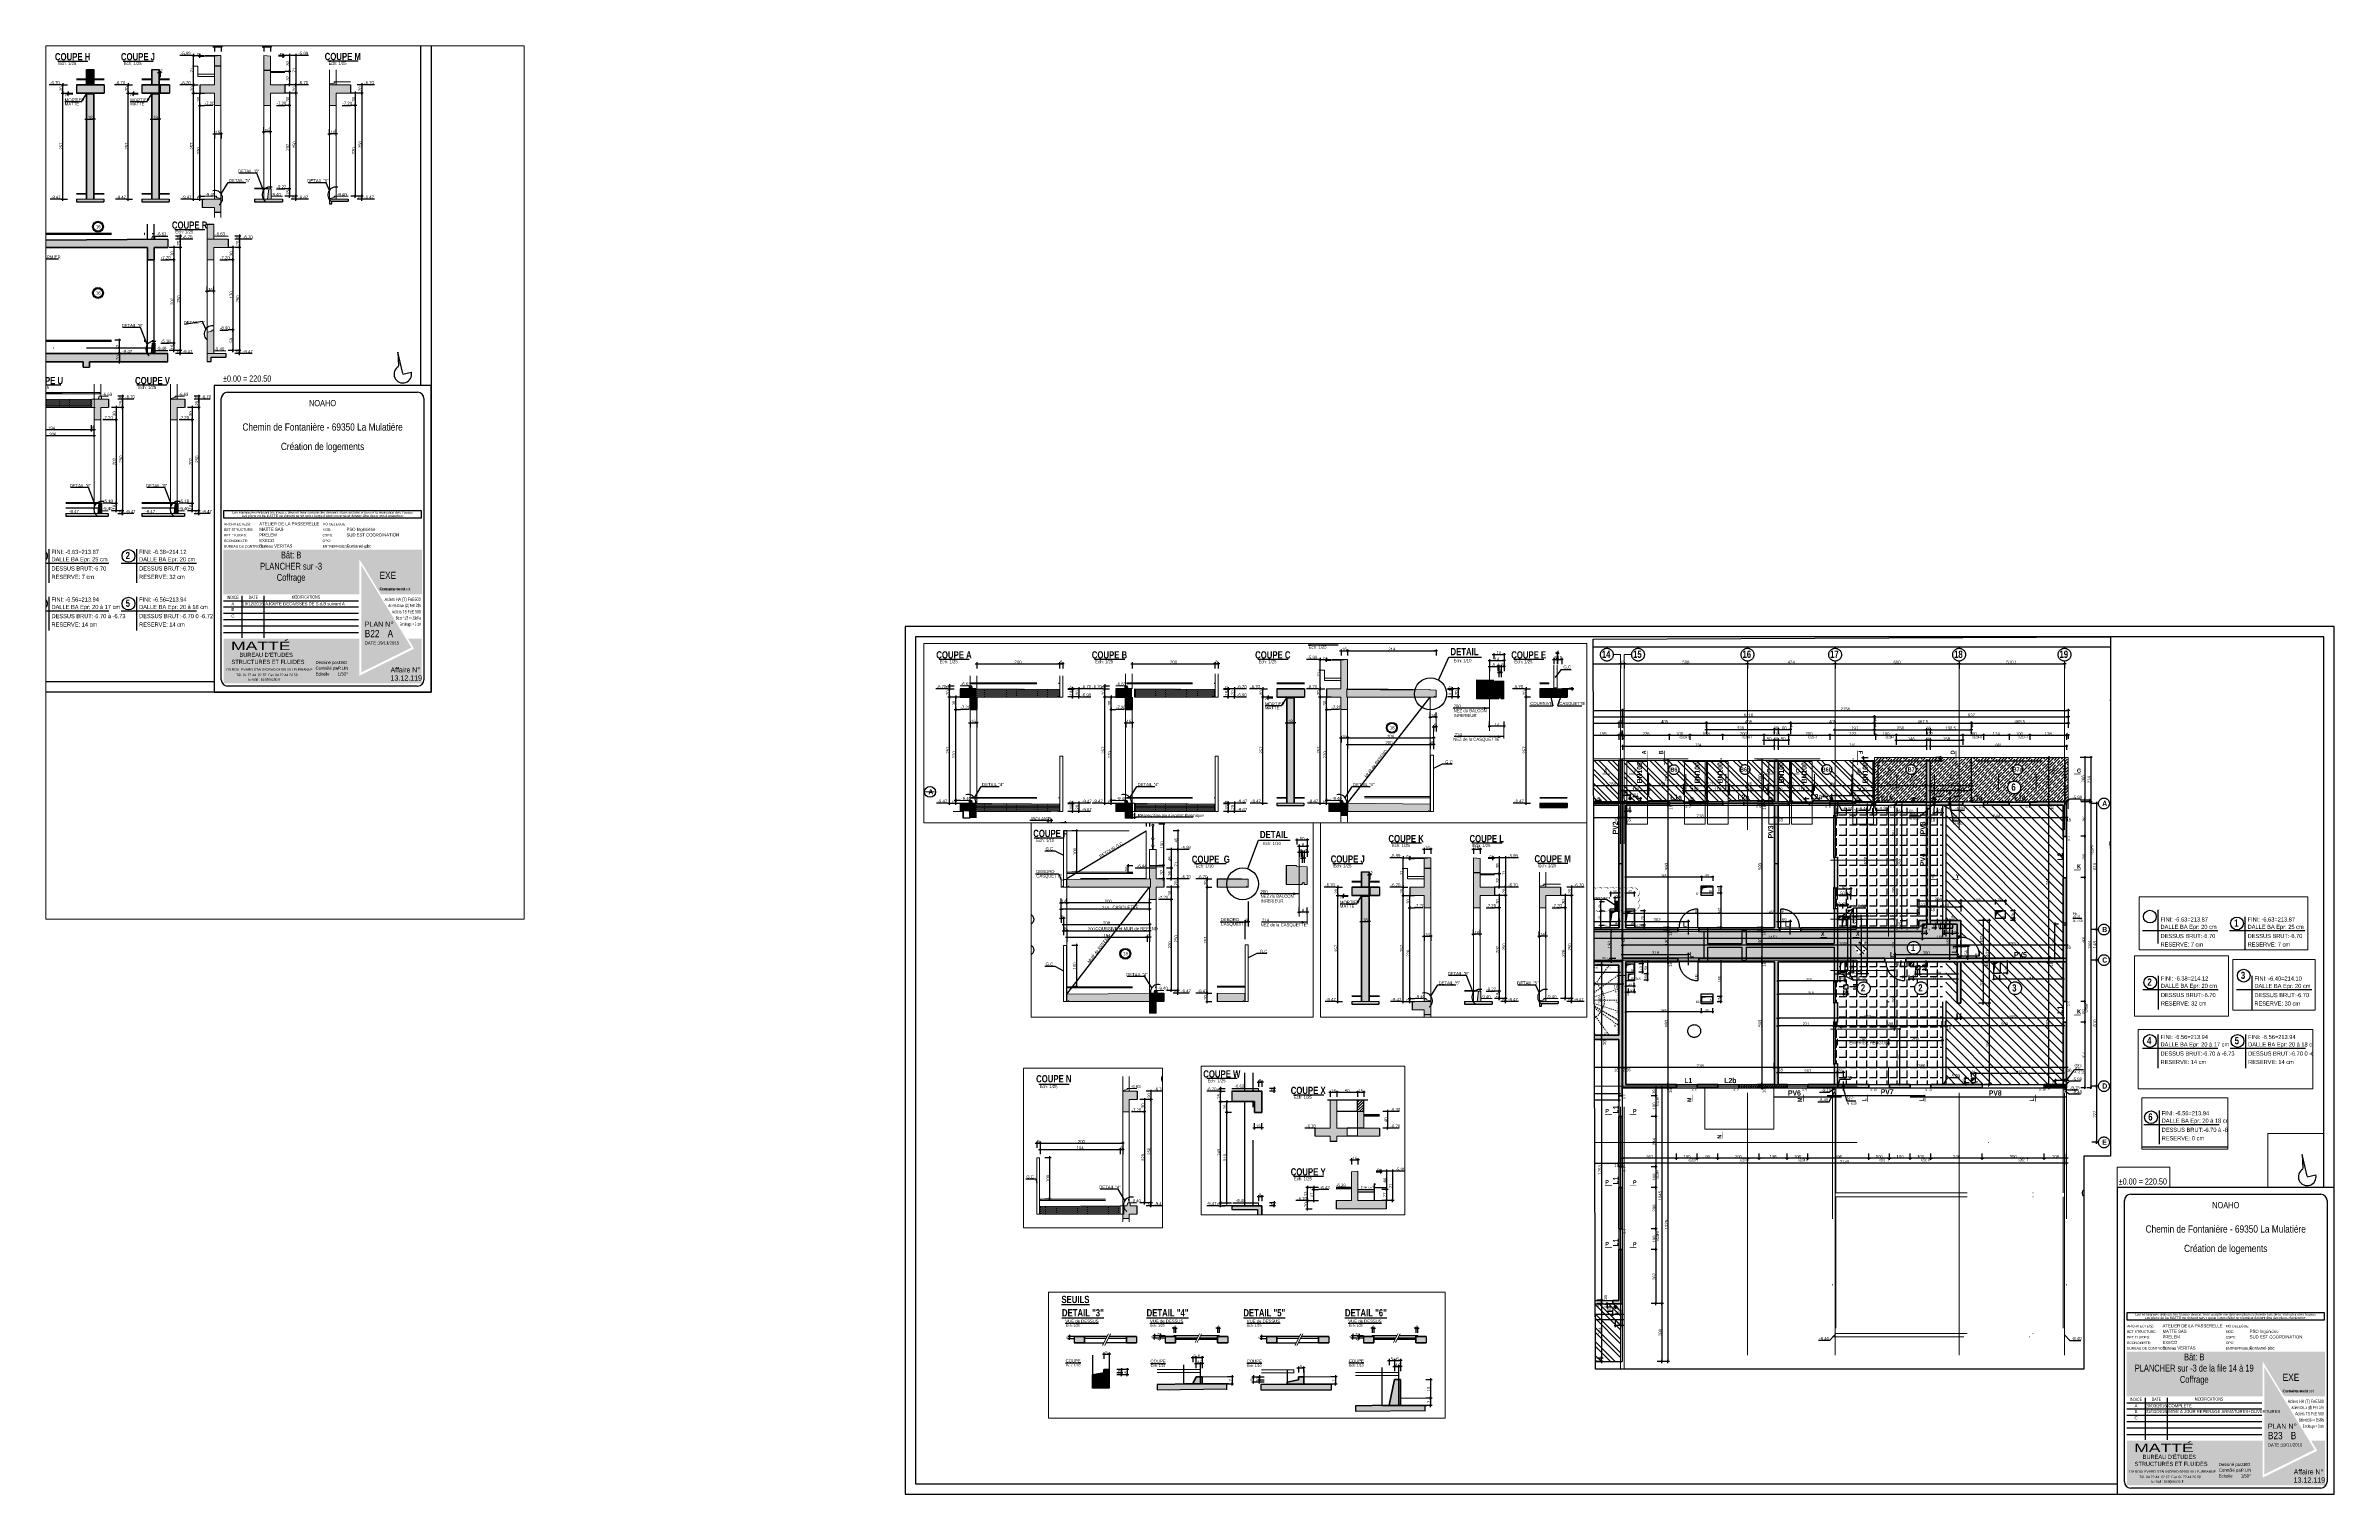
# Paper-space layout 'B23 PLsur-3' of a CAD drawing. Header units: millimetres. Extents: x -1413 to 802, y -139 to 1263.
# The model-space entities are those that its viewports show. They can reach past a viewport. Long polylines and large blocks are cut down to what shows.
import ezdxf
from ezdxf.enums import TextEntityAlignment as Align

# ---------------------------------------------------------------- set-up
doc = ezdxf.new("R2010")
doc.units = ezdxf.units.MM
for name, pattern in [('CACHE', [9.525, 6.35, -3.175]), ('CACHEX2', [19.05, 12.7, -6.35]), ('TIRETPTX2', [50.8, 25.4, -12.7, 0, -12.7]), ('VW-01', [0.41656, 0.20828, -0.20828])]:
    doc.linetypes.add(name, pattern=pattern)
for name, color, linetype in [('01-Cad  2', 1, 'Continuous'), ('01-cartouche', 7, 'Continuous'), ('01-cartouche-cage A', 7, 'Continuous'), ('01_cote_gen', 4, 'Continuous'), ('01_linteaux', 2, 'Continuous'), ('01_murs_sup', 2, 'CACHEX2'), ('01_poch_BN', 9, 'Continuous'), ('01_poch_murs', 253, 'Continuous'), ('01_poch_poteaux', 250, 'Continuous'), ('01_resv', 32, 'Continuous'), ('01_texte', 230, 'Continuous'), ('AA_COTES', 2, 'Continuous')]:
    doc.layers.add(name, color=color, linetype=linetype)
doc.layers.add('01_fenetres', color=171, linetype='Continuous', plot=False)
for name, color, linetype, lineweight in [('01_murs_coup', 5, 'Continuous', 60), ('01_tram_axes', 2, 'TIRETPTX2', 9), ('_GAZELEC-RESERVATION 2', 6, 'Continuous', 18), ('B Aménagement intérieur', 7, 'Continuous', 5)]:
    doc.layers.add(name, color=color, linetype=linetype, lineweight=lineweight)
doc.styles.add('ARIAL NA', font='ARIALN.TTF')
doc.styles.add('cartouche', font='ARIALN.TTF', dxfattribs={"width": 0.01})
doc.styles.add('Eurostile', font='')
doc.styles.add('impact', font='impact.ttf')
doc.styles.add('MATTE_TXT', font='arial.ttf')
doc.styles.add('STYLE2', font='ARIALN.TTF')
doc.styles.add('stylemattecart', font='ARIALN.TTF')
doc.styles.get('Eurostile').set_extended_font_data('Eurostile')
doc.dimstyles.new('JB10', dxfattribs={"dimscale": 0.1, "dimtxt": 150, "dimasz": 15, "dimexe": 0.1, "dimexo": 0.1, "dimgap": 0.09, "dimtad": 1, "dimdec": 1, "dimlfac": 0.2, "dimdsep": 46, "dimtxsty": 'STYLE2', "dimblk1": 'BOND_G', "dimblk2": 'BOND_D', "dimsah": 1, "dimcen": 1.5, "dimdle": 0.01, "dimse1": 1, "dimse2": 1, "dimclrd": 4, "dimclre": 2, "dimclrt": 6, "dimazin": 2, "dimtfac": 2.333333, "dimtdec": 1, "dimtix": 1, "dimtmove": 2, "dimatfit": 3, "dimldrblk": 'BOND_G', "dimfxl": 1, "dimtolj": 1, "dimtzin": 0, "dimarcsym": 0})
doc.dimstyles.new('JB25', dxfattribs={"dimscale": 0.1, "dimtxt": 150, "dimasz": 15, "dimexe": 0.1, "dimexo": 0.1, "dimgap": 0.09, "dimtad": 1, "dimdec": 1, "dimlfac": 0.5, "dimdsep": 46, "dimtxsty": 'STYLE2', "dimblk1": 'BOND_G', "dimblk2": 'BOND_D', "dimsah": 1, "dimcen": 1.5, "dimdle": 0.01, "dimse1": 1, "dimse2": 1, "dimclrd": 4, "dimclre": 2, "dimclrt": 6, "dimazin": 2, "dimtfac": 2.333333, "dimtdec": 1, "dimtix": 1, "dimtmove": 2, "dimatfit": 3, "dimldrblk": 'BOND_G', "dimfxl": 1, "dimtolj": 1, "dimtzin": 0, "dimarcsym": 0})
doc.dimstyles.new('JB50', dxfattribs={"dimscale": 0.1, "dimtxt": 150, "dimasz": 15, "dimexe": 0.1, "dimexo": 0.1, "dimgap": 0.09, "dimtad": 1, "dimdec": 1, "dimdsep": 46, "dimtxsty": 'STYLE2', "dimblk1": 'BOND_G', "dimblk2": 'BOND_D', "dimsah": 1, "dimcen": 1.5, "dimdle": 0.01, "dimse1": 1, "dimse2": 1, "dimclrd": 4, "dimclre": 2, "dimclrt": 6, "dimazin": 2, "dimtfac": 2.333333, "dimtdec": 1, "dimtix": 1, "dimtmove": 2, "dimatfit": 3, "dimldrblk": 'BOND_G', "dimfxl": 1, "dimtolj": 1, "dimtzin": 0, "dimarcsym": 0})
doc.dimstyles.new('JB50res', dxfattribs={"dimscale": 0.1, "dimtxt": 120, "dimasz": 12, "dimexe": 0.1, "dimexo": 0.1, "dimgap": 0.09, "dimtad": 1, "dimdec": 1, "dimdsep": 46, "dimtxsty": 'STYLE2', "dimblk1": 'BOND_G', "dimblk2": 'BOND_D', "dimsah": 1, "dimcen": 1.5, "dimdle": 0.01, "dimse1": 1, "dimse2": 1, "dimclrd": 4, "dimclre": 2, "dimclrt": 6, "dimazin": 2, "dimtfac": 2.333333, "dimtdec": 1, "dimtix": 1, "dimtmove": 2, "dimatfit": 3, "dimldrblk": 'BOND_G', "dimfxl": 1, "dimtolj": 1, "dimtzin": 0, "dimarcsym": 0})
pattern_1 = [(135, (-8664.7416, 5453.817), (-11.2253202, 9e-16), [7.9375, -7.9375])]
pattern_2 = [(0, (48.2226, 0), (2.38125, 4.7625), [0, -4.7625])]
pattern_3 = [(0, (33.4553, 0), (2.38125, 4.7625), [0, -4.7625])]

# ---------------------------------------------------------------- blocks, each defined once
blk = doc.blocks.new('cartstruc')
at = {"layer": '01-cartouche-cage A', "linetype": 'Continuous'}
h = blk.add_hatch(color=9, dxfattribs=at)
h.dxf.hatch_style = 2
h.paths.add_polyline_path([(-44, 691), (-1005, 691), (-1005, 474), (-347, 474), (-347, 644), (-243, 474), (-44, 474)])
h.paths.add_polyline_path([(-951, 670), (-408, 670), (-408, 498), (-951, 498)], flags=24)
h.paths.add_polyline_path([(-224, 591), (-105, 591), (-105, 609), (-224, 609)], flags=24)
h.paths.add_polyline_path([(-225, 610), (-106, 610), (-106, 628), (-225, 628)], flags=24)
h.paths.add_polyline_path([(-226, 625), (-65, 625), (-65, 652), (-226, 652)], flags=24)
h.paths.add_polyline_path([(-226, 647), (-85, 647), (-85, 674), (-226, 674)], flags=24)
h = blk.add_hatch(color=1, dxfattribs=at)
h.dxf.hatch_style = 2
h.paths.add_polyline_path([(-338, 616), (-338, 96), (-95, 216)])
h.paths.add_polyline_path([(-319, 264), (-191, 265), (-191, 304), (-319, 302)], flags=24)
h.paths.add_polyline_path([(-327, 203), (-70, 204), (-70, 265), (-327, 264)], flags=9)
h = blk.add_hatch(color=8, dxfattribs=at)
h.dxf.hatch_style = 2
h.paths.add_polyline_path([(-45, 259), (-111, 259), (-82, 211), (-347, 80), (-347, 259), (-1003, 259), (-1003, 44), (-45, 44)])
h.paths.add_polyline_path([(-202, 89), (-60, 89), (-60, 128), (-202, 128)], flags=24)
h.paths.add_polyline_path([(-999, 201), (-638, 201), (-638, 47), (-999, 47)], flags=24)
h.paths.add_polyline_path([(-978, 193), (-435, 193), (-435, 255), (-978, 255)], flags=24)
h.paths.add_polyline_path([(-560, 136), (-505, 136), (-505, 166), (-560, 166)], flags=24)
h.paths.add_polyline_path([(-203, 50), (-57, 50), (-57, 89), (-203, 89)], flags=24)
h.paths.add_polyline_path([(-457, 55), (-402, 55), (-402, 86), (-457, 86)], flags=24)
h.paths.add_polyline_path([(-459, 93), (-404, 93), (-404, 124), (-459, 124)], flags=24)
h.paths.add_polyline_path([(-558, 55), (-499, 55), (-499, 86), (-558, 86)], flags=24)
h.paths.add_polyline_path([(-551, 94), (-498, 94), (-498, 125), (-551, 125)], flags=24)
h.paths.add_polyline_path([(-460, 172), (-408, 172), (-408, 203), (-460, 203)], flags=24)
h.paths.add_polyline_path([(-548, 175), (-501, 175), (-501, 206), (-548, 206)], flags=24)
h.paths.add_polyline_path([(-562, 214), (-499, 214), (-499, 245), (-562, 245)], flags=8)
h.paths.add_polyline_path([(-459, 213), (-411, 213), (-411, 244), (-459, 244)], flags=24)
h.paths.add_polyline_path([(-458, 133), (-405, 133), (-405, 164), (-458, 164)], flags=24)
for p, q in [((0, 1485), (-1050, 1485)), ((-1050, 1485), (-1050, 0)), ((0, 0), (0, 1485)), ((-1050, 0), (0, 0))]:
    blk.add_line(p, q, dxfattribs=at)
at = {"layer": '01-cartouche-cage A', "color": 7, "linetype": 'Continuous'}
for p, q in [((-985, 1452), (-65, 1452)), ((-1015, 60), (-1015, 1422)), ((-35, 1422), (-35, 292)), ((-35, 292), (-35, 60)), ((-65, 30), (-985, 30))]:
    blk.add_line(p, q, dxfattribs=at)
at = {"layer": '01-cartouche-cage A', "color": 7}
for p, q in [((-1002, 879), (-48, 879)), ((-1002, 842), (-1002, 879)), ((-48, 842), (-1002, 842)), ((-48, 879), (-48, 842))]:
    blk.add_line(p, q, dxfattribs=at)
at = {"layer": '01-cartouche-cage A', "color": 8}
for p, q in [((-915, 467), (-915, 263)), ((-809, 467), (-809, 263)), ((-1004, 442), (-351, 442)), ((-1004, 414), (-351, 414)), ((-1004, 383), (-351, 383)), ((-1004, 352), (-351, 352)), ((-1004, 321), (-351, 321)), ((-1004, 290), (-351, 290))]:
    blk.add_line(p, q, dxfattribs=at)
at = {"layer": '01-cartouche-cage A', "color": 7, "linetype": 'Continuous'}
for centre, start, end in [((-985, 1422), 90, 180), ((-65, 1422), 0, 90), ((-985, 60), 180, 270), ((-65, 60), 270, 0)]:
    blk.add_arc(centre, 30, start, end, dxfattribs=at)
at = {"layer": '01-cartouche-cage A', "color": 8, "style": 'cartouche'}
for s, p in [('ARCHITECTE(S):', (-1002, 808)), ('BET STRUCTURE:', (-1002, 781)), ('MO DELEGUE:', (-525, 808)), ('MOE:', (-525, 781)), ('BET FLUIDES:', (-1002, 754)), ('ECONOMISTE:', (-1002, 727)), ('BUREAU DE CONTROLE:', (-1002, 700)), ('CSPS:', (-525, 754)), ('OPC:', (-525, 727)), ('ENTREPRISE(S):', (-525, 700))]:
    blk.add_text(s, height=12, dxfattribs=at).set_placement(p)
at = {"layer": '01-cartouche-cage A', "color": 7, "style": 'stylemattecart'}
for s, p in [('Les entreprises réalisant les travaux devront tenir compte des derniers plans architecte lors de la réalisation des travaux', (-525, 870)), ("Les plans du be MATTE ne doivent servir qu'au corps d'état concerné et doivent être des plans d'exécution.", (-525, 854))]:
    blk.add_text(s, height=12, dxfattribs=at).set_placement(p, align=Align.MIDDLE_CENTER)
for s, height, width, p, p2 in [('INDICE', 16, 0.941138, (-989, 451), (-930, 451)), ('DATE', 16, 0.922192, (-883, 452), (-838, 452)), ('MODIFICATIONS', 16, 0.943218, (-675, 453), (-537, 453)), ('Aciers HA (T) FeE500', 16, 0.978863, (-225, 442), (-50, 442)), ('Aciers Doux (Ø) FeE 235', 16, 0.76709, (-207, 412), (-50, 412)), ('Aciers TS FeE 500', 16, 0.901377, (-189, 382), (-50, 382)), ('Béton fc28 >= 25MPa', 16, 0.678142, (-170, 352), (-50, 352)), ('Enrobage = 3 cm', 16, 0.726904, (-152, 322), (-50, 322)), ('Affaire N°', 25, 1.15762, (-196, 96), (-51, 96))]:
    blk.add_text(s, height=height, dxfattribs=dict(at, width=width)).set_placement(p, p2, align=Align.FIT)
for s, height, p in [('Contrainte de sol:', 12, (-250, 494)), ('Contrainte sur le sol:', 12, (-247, 494)), ('119 BOULEVARD STALINGRAD 69100 VILLEURBANNE', 12, (-996, 104)), ('Contrôlé par :', 15, (-559, 109)), ('Dessiné par :', 15, (-559, 137)), ('Tél. 04 72 44  02 87  Fax 04 72 44 26 59', 12, (-943, 78)), ('E-mail : bet@matte.fr', 12, (-884, 56)), ('Echelle         :', 15, (-559, 81))]:
    blk.add_text(s, height=height, dxfattribs=at).set_placement(p)
at = {"layer": '01-cartouche-cage A', "color": 255, "style": 'stylemattecart'}
for s, height, p in [('PLAN N°', 25, (-321, 317)), ('DATE :', 15, (-321, 231)), ('STRUCTURES ET FLUIDES', 20, (-966, 137)), ("BUREAU D'ÉTUDES", 20, (-927, 171))]:
    blk.add_text(s, height=height, dxfattribs=at).set_placement(p)
at = {"layer": '01-cartouche-cage A', "color": 255, "style": 'stylemattecart', "width": 1.812358}
blk.add_text('MATTÉ', height=41, dxfattribs=at).set_placement((-968, 204), (-680, 204), align=Align.FIT)
at = {"layer": '01-cartouche-cage A', "color": 7, "style": 'stylemattecart'}
for tag, height, p in [('ADRESSE1CLIENT', 25, (-525, 1327)), ('NOMCLIENT', 30, (-525, 1400)), ('ADRESSE2CLIENT', 25, (-525, 1284)), ('NOMAFFAIRE1', 45, (-525, 1190)), ('NOMAFFAIRE2', 45, (-525, 1110)), ('NOMAFFAIRE3', 45, (-525, 1032)), ('ADRESSE1AFFAIRE', 20, (-525, 943)), ('ADRESSE2AFFAIRE', 20, (-525, 909)), ('INDICE-C', 15, (-959, 369)), ('INDICE-D', 15, (-959, 338)), ('INDICE-A', 15, (-959, 428)), ('INDICE-B', 15, (-959, 400)), ('DATE-A', 15, (-862, 428)), ('DATE-B', 15, (-862, 400)), ('DATE-C', 15, (-862, 369)), ('DATE-D', 15, (-862, 338)), ('INDICE-E', 15, (-959, 307)), ('INDICE-F', 15, (-959, 276)), ('DATE-E', 15, (-862, 307)), ('DATE-F', 15, (-862, 276))]:
    blk.add_attdef(tag, text='', height=height, dxfattribs=at).set_placement(p, align=Align.MIDDLE_CENTER)
for tag, height, p in [('NOMARCHI', 15, (-831, 803)), ('BETSTRUCTURE', 15, (-831, 777)), ('MODEL', 15, (-409, 803)), ('MOE', 15, (-409, 777)), ('BETFLUIDES', 15, (-831, 749)), ('ECONOMISTE', 15, (-831, 723)), ('BDC', 15, (-831, 696)), ('CSPS', 15, (-409, 749)), ('OPC', 15, (-409, 723)), ('NOMENTREPRISE', 15, (-409, 696)), ('NUMBAT', 27, (-250, 615)), ('PHASE', 35, (-250, 538)), ('CONT-SOL', 12, (-139, 490)), ('NOMDESS', 15, (-452, 132)), ('NOMING', 15, (-452, 104)), ('ECH', 15, (-452, 76)), ('NUMAFF', 25, (-196, 49))]:
    blk.add_attdef(tag, text='', height=height, dxfattribs=at).set_placement(p, align=Align.BOTTOM_LEFT)
at = {"layer": '01-cartouche-cage A', "color": 7, "style": 'stylemattecart', "width": 0.8}
for tag, p in [('TITRTEPLAN1', (-677, 665)), ('TITRTEPLAN2', (-677, 610)), ('TITRTEPLAN3', (-677, 556)), ('TITRTEPLAN4', (-677, 501))]:
    blk.add_attdef(tag, text='', height=33, dxfattribs=at).set_placement(p, align=Align.MIDDLE_CENTER)
at = {"layer": '01-cartouche-cage A', "color": 7, "style": 'stylemattecart'}
for tag, p in [('MODIF-A', (-803, 428)), ('MODIF-B', (-803, 400)), ('MODIF-C', (-803, 369)), ('MODIF-D', (-803, 338)), ('MODIF-E', (-803, 307)), ('MODIF-F', (-803, 276))]:
    blk.add_attdef(tag, text='', height=15, dxfattribs=at).set_placement(p, align=Align.MIDDLE_LEFT)
at = {"layer": '01-cartouche-cage A', "color": 255, "style": 'stylemattecart'}
for tag, height, p in [('N°P', 35, (-321, 256)), ('DATEPLAN', 15, (-258, 227)), ('IP', 35, (-210, 256))]:
    blk.add_attdef(tag, text='', height=height, dxfattribs=at).set_placement(p, align=Align.BOTTOM_LEFT)
blk = doc.blocks.new('BOND_G')
at = {"layer": 'AA_COTES', "color": 0}
for p, q in [((5, 0), (-5, 0)), ((1.8, 1.8), (-1.8, -1.8)), ((0, -5), (0, 15))]:
    blk.add_line(p, q, dxfattribs=at)
blk = doc.blocks.new('BOND_D')
at = {"layer": 'AA_COTES', "color": 0}
for p, q in [((5, 0), (-5, 0)), ((-1.8, -1.8), (1.8, 1.8)), ((0, 5), (0, -15))]:
    blk.add_line(p, q, dxfattribs=at)
blk = doc.blocks.new('*D2543')
at = {"layer": '01_cote_gen', "color": 4, "lineweight": -2, "transparency": 16777216}
blk.add_line((21311, -23764), (21345, -23764), dxfattribs=at)
at = {"layer": 'Defpoints', "color": 0, "transparency": 16777216}
for p in [(21310, -23775), (21346, -23764), (21346, -23795)]:
    blk.add_point(p, dxfattribs=at)
at = {"layer": '01_cote_gen', "color": 4, "lineweight": -2, "transparency": 16777216, "xscale": 1.2, "yscale": 1.2, "zscale": 1.2, "rotation": 180}
blk.add_blockref('BOND_G', (21310, -23764), dxfattribs=at)
at = {"layer": '01_cote_gen', "color": 4, "lineweight": -2, "transparency": 16777216, "xscale": 1.2, "yscale": 1.2, "zscale": 1.2}
blk.add_blockref('BOND_D', (21346, -23764), dxfattribs=at)
at = {"layer": '01_cote_gen', "color": 6, "lineweight": 0, "transparency": 16777216, "insert": (21328, -23758), "char_height": 12, "attachment_point": 5, "style": 'STYLE2'}
blk.add_mtext('\\A1;36', dxfattribs=at)
blk = doc.blocks.new('*D2525')
at = {"layer": '01_cote_gen', "color": 4, "lineweight": -2, "ltscale": 2, "transparency": 16777216}
blk.add_line((21312, -23354), (23465, -23354), dxfattribs=at)
at = {"layer": 'Defpoints', "color": 0, "ltscale": 2, "transparency": 16777216}
for p in [(23466, -23354), (21310, -23513), (23466, -23499)]:
    blk.add_point(p, dxfattribs=at)
at = {"layer": '01_cote_gen', "color": 4, "lineweight": -2, "ltscale": 2, "transparency": 16777216, "xscale": 1.5, "yscale": 1.5, "zscale": 1.5, "rotation": 180}
blk.add_blockref('BOND_G', (21310, -23354), dxfattribs=at)
at = {"layer": '01_cote_gen', "color": 4, "lineweight": -2, "ltscale": 2, "transparency": 16777216, "xscale": 1.5, "yscale": 1.5, "zscale": 1.5}
blk.add_blockref('BOND_D', (23466, -23354), dxfattribs=at)
at = {"layer": '01_cote_gen', "color": 6, "lineweight": 0, "ltscale": 2, "transparency": 16777216, "insert": (22388, -23347), "char_height": 15, "attachment_point": 5, "style": 'STYLE2'}
blk.add_mtext('\\A1;2156', dxfattribs=at)
blk = doc.blocks.new('*D2526')
at = {"layer": '01_cote_gen', "color": 4, "lineweight": -2, "ltscale": 2, "transparency": 16777216}
blk.add_line((22531, -23385), (23465, -23385), dxfattribs=at)
at = {"layer": 'Defpoints', "color": 0, "ltscale": 2, "transparency": 16777216}
for p in [(23466, -23385), (22529, -23542), (23466, -23542)]:
    blk.add_point(p, dxfattribs=at)
at = {"layer": '01_cote_gen', "color": 4, "lineweight": -2, "ltscale": 2, "transparency": 16777216, "xscale": 1.5, "yscale": 1.5, "zscale": 1.5, "rotation": 180}
blk.add_blockref('BOND_G', (22529, -23385), dxfattribs=at)
at = {"layer": '01_cote_gen', "color": 4, "lineweight": -2, "ltscale": 2, "transparency": 16777216, "xscale": 1.5, "yscale": 1.5, "zscale": 1.5}
blk.add_blockref('BOND_D', (23466, -23385), dxfattribs=at)
at = {"layer": '01_cote_gen', "color": 6, "lineweight": 0, "ltscale": 2, "transparency": 16777216, "insert": (22998, -23377), "char_height": 15, "attachment_point": 5, "style": 'STYLE2'}
blk.add_mtext('\\A1;937', dxfattribs=at)
blk = doc.blocks.new('*D2527')
at = {"layer": '01_cote_gen', "color": 4, "lineweight": -2, "ltscale": 2, "transparency": 16777216}
blk.add_line((21312, -23385), (22527, -23385), dxfattribs=at)
at = {"layer": 'Defpoints', "color": 0, "ltscale": 2, "transparency": 16777216}
for p in [(21310, -23362), (22528, -23385), (22528, -23401)]:
    blk.add_point(p, dxfattribs=at)
at = {"layer": '01_cote_gen', "color": 4, "lineweight": -2, "ltscale": 2, "transparency": 16777216, "xscale": 1.5, "yscale": 1.5, "zscale": 1.5, "rotation": 180}
blk.add_blockref('BOND_G', (21310, -23385), dxfattribs=at)
at = {"layer": '01_cote_gen', "color": 4, "lineweight": -2, "ltscale": 2, "transparency": 16777216, "xscale": 1.5, "yscale": 1.5, "zscale": 1.5}
blk.add_blockref('BOND_D', (22528, -23385), dxfattribs=at)
at = {"layer": '01_cote_gen', "color": 6, "lineweight": 0, "ltscale": 2, "transparency": 16777216, "insert": (21919, -23377), "char_height": 15, "attachment_point": 5, "style": 'STYLE2'}
blk.add_mtext('\\A1;1218', dxfattribs=at)
blk = doc.blocks.new('*D2528')
at = {"layer": '01_cote_gen', "color": 4, "lineweight": -2, "ltscale": 2, "transparency": 16777216}
blk.add_line((21312, -23415), (21714, -23415), dxfattribs=at)
at = {"layer": 'Defpoints', "color": 0, "ltscale": 2, "transparency": 16777216}
for p in [(21715, -23415), (21310, -23499), (21715, -23499)]:
    blk.add_point(p, dxfattribs=at)
at = {"layer": '01_cote_gen', "color": 4, "lineweight": -2, "ltscale": 2, "transparency": 16777216, "xscale": 1.5, "yscale": 1.5, "zscale": 1.5, "rotation": 180}
blk.add_blockref('BOND_G', (21310, -23415), dxfattribs=at)
at = {"layer": '01_cote_gen', "color": 4, "lineweight": -2, "ltscale": 2, "transparency": 16777216, "xscale": 1.5, "yscale": 1.5, "zscale": 1.5}
blk.add_blockref('BOND_D', (21715, -23415), dxfattribs=at)
at = {"layer": '01_cote_gen', "color": 6, "lineweight": 0, "ltscale": 2, "transparency": 16777216, "insert": (21513, -23408), "char_height": 15, "attachment_point": 5, "style": 'STYLE2'}
blk.add_mtext('\\A1;405', dxfattribs=at)
blk = doc.blocks.new('*D2529')
at = {"layer": '01_cote_gen', "color": 4, "lineweight": -2, "ltscale": 2, "transparency": 16777216}
for p, q in [((22121, -23415), (22119, -23415)), ((22123, -23415), (22122, -23415)), ((22125, -23415), (22126, -23415))]:
    blk.add_line(p, q, dxfattribs=at)
at = {"layer": 'Defpoints', "color": 0, "ltscale": 2, "transparency": 16777216}
for p in [(22122, -23415), (22122, -23499), (22123, -23499)]:
    blk.add_point(p, dxfattribs=at)
at = {"layer": '01_cote_gen', "color": 4, "lineweight": -2, "ltscale": 2, "transparency": 16777216, "xscale": 1.5, "yscale": 1.5, "zscale": 1.5}
blk.add_blockref('BOND_D', (22122, -23415), dxfattribs=at)
at = {"layer": '01_cote_gen', "color": 4, "lineweight": -2, "ltscale": 2, "transparency": 16777216, "xscale": 1.5, "yscale": 1.5, "zscale": 1.5, "rotation": 180}
blk.add_blockref('BOND_G', (22123, -23415), dxfattribs=at)
at = {"layer": '01_cote_gen', "color": 6, "lineweight": 0, "ltscale": 2, "transparency": 16777216, "insert": (22129, -23427), "char_height": 15, "attachment_point": 5, "style": 'STYLE2'}
blk.add_mtext('\\A1;1', dxfattribs=at)
blk = doc.blocks.new('*D2530')
at = {"layer": '01_cote_gen', "color": 4, "lineweight": -2, "ltscale": 2, "transparency": 16777216}
blk.add_line((21718, -23415), (22121, -23415), dxfattribs=at)
at = {"layer": 'Defpoints', "color": 0, "ltscale": 2, "transparency": 16777216}
for p in [(22122, -23415), (21716, -23499), (22122, -23499)]:
    blk.add_point(p, dxfattribs=at)
at = {"layer": '01_cote_gen', "color": 4, "lineweight": -2, "ltscale": 2, "transparency": 16777216, "xscale": 1.5, "yscale": 1.5, "zscale": 1.5, "rotation": 180}
blk.add_blockref('BOND_G', (21716, -23415), dxfattribs=at)
at = {"layer": '01_cote_gen', "color": 4, "lineweight": -2, "ltscale": 2, "transparency": 16777216, "xscale": 1.5, "yscale": 1.5, "zscale": 1.5}
blk.add_blockref('BOND_D', (22122, -23415), dxfattribs=at)
at = {"layer": '01_cote_gen', "color": 6, "lineweight": 0, "ltscale": 2, "transparency": 16777216, "insert": (21919, -23408), "char_height": 15, "attachment_point": 5, "style": 'STYLE2'}
blk.add_mtext('\\A1;406', dxfattribs=at)
blk = doc.blocks.new('*D2531')
at = {"layer": '01_cote_gen', "color": 4, "lineweight": -2, "ltscale": 2, "transparency": 16777216}
blk.add_line((22125, -23415), (22527, -23415), dxfattribs=at)
at = {"layer": 'Defpoints', "color": 0, "ltscale": 2, "transparency": 16777216}
for p in [(22123, -23438), (22528, -23407), (22528, -23415)]:
    blk.add_point(p, dxfattribs=at)
at = {"layer": '01_cote_gen', "color": 4, "lineweight": -2, "ltscale": 2, "transparency": 16777216, "xscale": 1.5, "yscale": 1.5, "zscale": 1.5, "rotation": 180}
blk.add_blockref('BOND_G', (22123, -23415), dxfattribs=at)
at = {"layer": '01_cote_gen', "color": 4, "lineweight": -2, "ltscale": 2, "transparency": 16777216, "xscale": 1.5, "yscale": 1.5, "zscale": 1.5}
blk.add_blockref('BOND_D', (22528, -23415), dxfattribs=at)
at = {"layer": '01_cote_gen', "color": 6, "lineweight": 0, "ltscale": 2, "transparency": 16777216, "insert": (22326, -23408), "char_height": 15, "attachment_point": 5, "style": 'STYLE2'}
blk.add_mtext('\\A1;405', dxfattribs=at)
blk = doc.blocks.new('*D2532')
at = {"layer": '01_cote_gen', "color": 4, "lineweight": -2, "ltscale": 2, "transparency": 16777216}
blk.add_line((22531, -23415), (22995, -23415), dxfattribs=at)
at = {"layer": 'Defpoints', "color": 0, "ltscale": 2, "transparency": 16777216}
for p in [(22529, -23407), (22997, -23415), (22997, -23540)]:
    blk.add_point(p, dxfattribs=at)
at = {"layer": '01_cote_gen', "color": 4, "lineweight": -2, "ltscale": 2, "transparency": 16777216, "xscale": 1.5, "yscale": 1.5, "zscale": 1.5, "rotation": 180}
blk.add_blockref('BOND_G', (22529, -23415), dxfattribs=at)
at = {"layer": '01_cote_gen', "color": 4, "lineweight": -2, "ltscale": 2, "transparency": 16777216, "xscale": 1.5, "yscale": 1.5, "zscale": 1.5}
blk.add_blockref('BOND_D', (22997, -23415), dxfattribs=at)
at = {"layer": '01_cote_gen', "color": 6, "lineweight": 0, "ltscale": 2, "transparency": 16777216, "insert": (22763, -23408), "char_height": 15, "attachment_point": 5, "style": 'STYLE2'}
blk.add_mtext('\\A1;467.5', dxfattribs=at)
blk = doc.blocks.new('*D2533')
at = {"layer": '01_cote_gen', "color": 4, "lineweight": -2, "ltscale": 2, "transparency": 16777216}
for p, q in [((22995, -23415), (22994, -23415)), ((22998, -23415), (22997, -23415)), ((22999, -23415), (23001, -23415))]:
    blk.add_line(p, q, dxfattribs=at)
at = {"layer": 'Defpoints', "color": 0, "ltscale": 2, "transparency": 16777216}
for p in [(22997, -23415), (22997, -23499), (22998, -23499)]:
    blk.add_point(p, dxfattribs=at)
at = {"layer": '01_cote_gen', "color": 4, "lineweight": -2, "ltscale": 2, "transparency": 16777216, "xscale": 1.5, "yscale": 1.5, "zscale": 1.5}
blk.add_blockref('BOND_D', (22997, -23415), dxfattribs=at)
at = {"layer": '01_cote_gen', "color": 4, "lineweight": -2, "ltscale": 2, "transparency": 16777216, "xscale": 1.5, "yscale": 1.5, "zscale": 1.5, "rotation": 180}
blk.add_blockref('BOND_G', (22998, -23415), dxfattribs=at)
at = {"layer": '01_cote_gen', "color": 6, "lineweight": 0, "ltscale": 2, "transparency": 16777216, "insert": (23003, -23427), "char_height": 15, "attachment_point": 5, "style": 'STYLE2'}
blk.add_mtext('\\A1;1', dxfattribs=at)
blk = doc.blocks.new('*D2534')
at = {"layer": '01_cote_gen', "color": 4, "lineweight": -2, "ltscale": 2, "transparency": 16777216}
blk.add_line((22999, -23415), (23465, -23415), dxfattribs=at)
at = {"layer": 'Defpoints', "color": 0, "ltscale": 2, "transparency": 16777216}
for p in [(22998, -23438), (23466, -23407), (23466, -23415)]:
    blk.add_point(p, dxfattribs=at)
at = {"layer": '01_cote_gen', "color": 4, "lineweight": -2, "ltscale": 2, "transparency": 16777216, "xscale": 1.5, "yscale": 1.5, "zscale": 1.5, "rotation": 180}
blk.add_blockref('BOND_G', (22998, -23415), dxfattribs=at)
at = {"layer": '01_cote_gen', "color": 4, "lineweight": -2, "ltscale": 2, "transparency": 16777216, "xscale": 1.5, "yscale": 1.5, "zscale": 1.5}
blk.add_blockref('BOND_D', (23466, -23415), dxfattribs=at)
at = {"layer": '01_cote_gen', "color": 6, "lineweight": 0, "ltscale": 2, "transparency": 16777216, "insert": (23232, -23408), "char_height": 15, "attachment_point": 5, "style": 'STYLE2'}
blk.add_mtext('\\A1;468.5', dxfattribs=at)
blk = doc.blocks.new('*D2535')
at = {"layer": '01_cote_gen', "color": 4, "lineweight": -2, "ltscale": 2, "transparency": 16777216}
blk.add_line((22339, -23447), (22527, -23447), dxfattribs=at)
at = {"layer": 'Defpoints', "color": 0, "ltscale": 2, "transparency": 16777216}
for p in [(22528, -23447), (22337, -23499), (22528, -23560)]:
    blk.add_point(p, dxfattribs=at)
at = {"layer": '01_cote_gen', "color": 4, "lineweight": -2, "ltscale": 2, "transparency": 16777216, "xscale": 1.5, "yscale": 1.5, "zscale": 1.5, "rotation": 180}
blk.add_blockref('BOND_G', (22337, -23447), dxfattribs=at)
at = {"layer": '01_cote_gen', "color": 4, "lineweight": -2, "ltscale": 2, "transparency": 16777216, "xscale": 1.5, "yscale": 1.5, "zscale": 1.5}
blk.add_blockref('BOND_D', (22528, -23447), dxfattribs=at)
at = {"layer": '01_cote_gen', "color": 6, "lineweight": 0, "ltscale": 2, "transparency": 16777216, "insert": (22433, -23439), "char_height": 15, "attachment_point": 5, "style": 'STYLE2'}
blk.add_mtext('\\A1;191', dxfattribs=at)
blk = doc.blocks.new('*D2544')
at = {"layer": '01_cote_gen', "color": 4, "lineweight": -2, "ltscale": 2, "transparency": 16777216}
blk.add_line((22819, -23717), (22995, -23717), dxfattribs=at)
at = {"layer": 'Defpoints', "color": 0, "ltscale": 2, "transparency": 16777216}
for p in [(22817, -23732), (22997, -23717), (22997, -23734)]:
    blk.add_point(p, dxfattribs=at)
at = {"layer": '01_cote_gen', "color": 4, "lineweight": -2, "ltscale": 2, "transparency": 16777216, "xscale": 1.5, "yscale": 1.5, "zscale": 1.5, "rotation": 180}
blk.add_blockref('BOND_G', (22817, -23717), dxfattribs=at)
at = {"layer": '01_cote_gen', "color": 4, "lineweight": -2, "ltscale": 2, "transparency": 16777216, "xscale": 1.5, "yscale": 1.5, "zscale": 1.5}
blk.add_blockref('BOND_D', (22997, -23717), dxfattribs=at)
at = {"layer": '01_cote_gen', "color": 6, "lineweight": 0, "ltscale": 2, "transparency": 16777216, "insert": (22907, -23709), "char_height": 15, "attachment_point": 5, "style": 'STYLE2'}
blk.add_mtext('\\A1;179.5', dxfattribs=at)
blk = doc.blocks.new('*D2545')
at = {"layer": '01_cote_gen', "color": 4, "lineweight": -2, "ltscale": 2, "transparency": 16777216}
blk.add_line((22323, -23765), (22527, -23765), dxfattribs=at)
at = {"layer": 'Defpoints', "color": 0, "ltscale": 2, "transparency": 16777216}
for p in [(22321, -23790), (22528, -23765), (22528, -23790)]:
    blk.add_point(p, dxfattribs=at)
at = {"layer": '01_cote_gen', "color": 4, "lineweight": -2, "ltscale": 2, "transparency": 16777216, "xscale": 1.5, "yscale": 1.5, "zscale": 1.5, "rotation": 180}
blk.add_blockref('BOND_G', (22321, -23765), dxfattribs=at)
at = {"layer": '01_cote_gen', "color": 4, "lineweight": -2, "ltscale": 2, "transparency": 16777216, "xscale": 1.5, "yscale": 1.5, "zscale": 1.5}
blk.add_blockref('BOND_D', (22528, -23765), dxfattribs=at)
at = {"layer": '01_cote_gen', "color": 6, "lineweight": 0, "ltscale": 2, "transparency": 16777216, "insert": (22420, -23758), "char_height": 15, "attachment_point": 5, "style": 'STYLE2'}
blk.add_mtext('\\A1;207', dxfattribs=at)
blk = doc.blocks.new('*D2536')
at = {"layer": '01_cote_gen', "color": 4, "lineweight": -2, "ltscale": 2, "transparency": 16777216}
for p, q in [((22527, -23415), (22525, -23415)), ((22529, -23415), (22528, -23415)), ((22531, -23415), (22532, -23415))]:
    blk.add_line(p, q, dxfattribs=at)
at = {"layer": 'Defpoints', "color": 0, "ltscale": 2, "transparency": 16777216}
for p in [(22528, -23415), (22528, -23499), (22529, -23499)]:
    blk.add_point(p, dxfattribs=at)
at = {"layer": '01_cote_gen', "color": 4, "lineweight": -2, "ltscale": 2, "transparency": 16777216, "xscale": 1.5, "yscale": 1.5, "zscale": 1.5}
blk.add_blockref('BOND_D', (22528, -23415), dxfattribs=at)
at = {"layer": '01_cote_gen', "color": 4, "lineweight": -2, "ltscale": 2, "transparency": 16777216, "xscale": 1.5, "yscale": 1.5, "zscale": 1.5, "rotation": 180}
blk.add_blockref('BOND_G', (22529, -23415), dxfattribs=at)
at = {"layer": '01_cote_gen', "color": 6, "lineweight": 0, "ltscale": 2, "transparency": 16777216, "insert": (22535, -23427), "char_height": 15, "attachment_point": 5, "style": 'STYLE2'}
blk.add_mtext('\\A1;1', dxfattribs=at)
blk = doc.blocks.new('*D2546')
at = {"layer": '01_cote_gen', "color": 4, "lineweight": -2, "ltscale": 2, "transparency": 16777216}
blk.add_line((21345, -23841), (21328, -23841), dxfattribs=at)
at = {"layer": 'Defpoints', "color": 0, "ltscale": 2, "transparency": 16777216}
for p in [(21346, -23789), (21326, -23821), (21326, -23841)]:
    blk.add_point(p, dxfattribs=at)
at = {"layer": '01_cote_gen', "color": 4, "lineweight": -2, "ltscale": 2, "transparency": 16777216, "xscale": 1.5, "yscale": 1.5, "zscale": 1.5, "rotation": 180}
blk.add_blockref('BOND_D', (21326, -23841), dxfattribs=at)
at = {"layer": '01_cote_gen', "color": 4, "lineweight": -2, "ltscale": 2, "transparency": 16777216, "xscale": 1.5, "yscale": 1.5, "zscale": 1.5}
blk.add_blockref('BOND_G', (21346, -23841), dxfattribs=at)
at = {"layer": '01_cote_gen', "color": 6, "lineweight": 0, "ltscale": 2, "transparency": 16777216, "insert": (21336, -23834), "char_height": 15, "attachment_point": 5, "style": 'STYLE2'}
blk.add_mtext('\\A1;20', dxfattribs=at)
blk = doc.blocks.new('*D2547')
at = {"layer": '01_cote_gen', "color": 4, "lineweight": -2, "ltscale": 2, "transparency": 16777216}
for p, q in [((22848, -23581), (22848, -23579)), ((22848, -23596), (22848, -23582)), ((22848, -23598), (22848, -23599))]:
    blk.add_line(p, q, dxfattribs=at)
at = {"layer": 'Defpoints', "color": 0, "ltscale": 2, "transparency": 16777216}
for p in [(22778, -23582), (22848, -23582), (22780, -23596)]:
    blk.add_point(p, dxfattribs=at)
at = {"layer": '01_cote_gen', "color": 4, "lineweight": -2, "ltscale": 2, "transparency": 16777216, "xscale": 1.5, "yscale": 1.5, "zscale": 1.5}
for name, p, rotation in [('BOND_D', (22848, -23582), 270), ('BOND_G', (22848, -23596), 90)]:
    blk.add_blockref(name, p, dxfattribs=dict(at, rotation=rotation))
at = {"layer": '01_cote_gen', "color": 6, "lineweight": 0, "ltscale": 2, "transparency": 16777216, "insert": (22841, -23589), "char_height": 15, "attachment_point": 5, "rotation": 90, "style": 'STYLE2'}
blk.add_mtext('\\A1;14', dxfattribs=at)
blk = doc.blocks.new('*D2537')
at = {"layer": '01_cote_gen', "color": 4, "lineweight": -2, "ltscale": 2, "transparency": 16777216}
blk.add_line((23575, -23584), (23575, -23795), dxfattribs=at)
at = {"layer": 'Defpoints', "color": 0, "ltscale": 2, "transparency": 16777216}
for p in [(23505, -23582), (23505, -23796), (23575, -23796)]:
    blk.add_point(p, dxfattribs=at)
at = {"layer": '01_cote_gen', "color": 4, "lineweight": -2, "ltscale": 2, "transparency": 16777216, "xscale": 1.5, "yscale": 1.5, "zscale": 1.5}
for name, p, rotation in [('BOND_G', (23575, -23582), 90), ('BOND_D', (23575, -23796), 270)]:
    blk.add_blockref(name, p, dxfattribs=dict(at, rotation=rotation))
at = {"layer": '01_cote_gen', "color": 6, "lineweight": 0, "ltscale": 2, "transparency": 16777216, "insert": (23567, -23689), "char_height": 15, "attachment_point": 5, "rotation": 90, "style": 'STYLE2'}
blk.add_mtext('\\A1;214', dxfattribs=at)
blk = doc.blocks.new('*D2538')
at = {"layer": '01_cote_gen', "color": 4, "lineweight": -2, "ltscale": 2, "transparency": 16777216}
blk.add_line((23546, -23584), (23546, -23787), dxfattribs=at)
at = {"layer": 'Defpoints', "color": 0, "ltscale": 2, "transparency": 16777216}
for p in [(23555, -23582), (23546, -23788), (23555, -23788)]:
    blk.add_point(p, dxfattribs=at)
at = {"layer": '01_cote_gen', "color": 4, "lineweight": -2, "ltscale": 2, "transparency": 16777216, "xscale": 1.5, "yscale": 1.5, "zscale": 1.5}
for name, p, rotation in [('BOND_G', (23546, -23582), 90), ('BOND_D', (23546, -23788), 270)]:
    blk.add_blockref(name, p, dxfattribs=dict(at, rotation=rotation))
at = {"layer": '01_cote_gen', "color": 6, "lineweight": 0, "ltscale": 2, "transparency": 16777216, "insert": (23539, -23685), "char_height": 15, "attachment_point": 5, "rotation": 90, "style": 'STYLE2'}
blk.add_mtext('\\A1;206', dxfattribs=at)
blk = doc.blocks.new('*D2548')
at = {"layer": '01_cote_gen', "color": 4, "lineweight": -2, "ltscale": 2, "transparency": 16777216}
for p, q in [((22476, -23581), (22476, -23579)), ((22476, -23582), (22476, -23596)), ((22476, -23598), (22476, -23599))]:
    blk.add_line(p, q, dxfattribs=at)
at = {"layer": 'Defpoints', "color": 0, "ltscale": 2, "transparency": 16777216}
for p in [(22529, -23582), (22476, -23596), (22504, -23596)]:
    blk.add_point(p, dxfattribs=at)
at = {"layer": '01_cote_gen', "color": 4, "lineweight": -2, "ltscale": 2, "transparency": 16777216, "xscale": 1.5, "yscale": 1.5, "zscale": 1.5}
for name, p, rotation in [('BOND_G', (22476, -23582), 270), ('BOND_D', (22476, -23596), 90)]:
    blk.add_blockref(name, p, dxfattribs=dict(at, rotation=rotation))
at = {"layer": '01_cote_gen', "color": 6, "lineweight": 0, "ltscale": 2, "transparency": 16777216, "insert": (22469, -23589), "char_height": 15, "attachment_point": 5, "rotation": 90, "style": 'STYLE2'}
blk.add_mtext('\\A1;14', dxfattribs=at)
blk = doc.blocks.new('*D2539')
at = {"layer": '01_cote_gen', "color": 4, "lineweight": -2, "ltscale": 2, "transparency": 16777216}
blk.add_line((22046, -23446), (22061, -23446), dxfattribs=at)
at = {"layer": 'Defpoints', "color": 0, "ltscale": 2, "transparency": 16777216}
for p in [(22062, -23446), (22044, -23501), (22062, -23501)]:
    blk.add_point(p, dxfattribs=at)
at = {"layer": '01_cote_gen', "color": 4, "lineweight": -2, "ltscale": 2, "transparency": 16777216, "xscale": 1.5, "yscale": 1.5, "zscale": 1.5, "rotation": 180}
blk.add_blockref('BOND_G', (22044, -23446), dxfattribs=at)
at = {"layer": '01_cote_gen', "color": 4, "lineweight": -2, "ltscale": 2, "transparency": 16777216, "xscale": 1.5, "yscale": 1.5, "zscale": 1.5}
blk.add_blockref('BOND_D', (22062, -23446), dxfattribs=at)
at = {"layer": '01_cote_gen', "color": 6, "lineweight": 0, "ltscale": 2, "transparency": 16777216, "insert": (22053, -23439), "char_height": 15, "attachment_point": 5, "style": 'STYLE2'}
blk.add_mtext('\\A1;18', dxfattribs=at)
blk = doc.blocks.new('*D2540')
at = {"layer": '01_cote_gen', "color": 4, "lineweight": -2, "ltscale": 2, "transparency": 16777216}
blk.add_line((22064, -23446), (22121, -23446), dxfattribs=at)
at = {"layer": 'Defpoints', "color": 0, "ltscale": 2, "transparency": 16777216}
for p in [(22062, -23454), (22122, -23436), (22122, -23446)]:
    blk.add_point(p, dxfattribs=at)
at = {"layer": '01_cote_gen', "color": 4, "lineweight": -2, "ltscale": 2, "transparency": 16777216, "xscale": 1.5, "yscale": 1.5, "zscale": 1.5, "rotation": 180}
blk.add_blockref('BOND_G', (22062, -23446), dxfattribs=at)
at = {"layer": '01_cote_gen', "color": 4, "lineweight": -2, "ltscale": 2, "transparency": 16777216, "xscale": 1.5, "yscale": 1.5, "zscale": 1.5}
blk.add_blockref('BOND_D', (22122, -23446), dxfattribs=at)
at = {"layer": '01_cote_gen', "color": 6, "lineweight": 0, "ltscale": 2, "transparency": 16777216, "insert": (22092, -23439), "char_height": 15, "attachment_point": 5, "style": 'STYLE2'}
blk.add_mtext('\\A1;60', dxfattribs=at)
blk = doc.blocks.new('*D2541')
at = {"layer": '01_cote_gen', "color": 4, "lineweight": -2, "ltscale": 2, "transparency": 16777216}
blk.add_line((21718, -23446), (22043, -23446), dxfattribs=at)
at = {"layer": 'Defpoints', "color": 0, "ltscale": 2, "transparency": 16777216}
for p in [(22044, -23446), (21716, -23501), (22044, -23501)]:
    blk.add_point(p, dxfattribs=at)
at = {"layer": '01_cote_gen', "color": 4, "lineweight": -2, "ltscale": 2, "transparency": 16777216, "xscale": 1.5, "yscale": 1.5, "zscale": 1.5, "rotation": 180}
blk.add_blockref('BOND_G', (21716, -23446), dxfattribs=at)
at = {"layer": '01_cote_gen', "color": 4, "lineweight": -2, "ltscale": 2, "transparency": 16777216, "xscale": 1.5, "yscale": 1.5, "zscale": 1.5}
blk.add_blockref('BOND_D', (22044, -23446), dxfattribs=at)
at = {"layer": '01_cote_gen', "color": 6, "lineweight": 0, "ltscale": 2, "transparency": 16777216, "insert": (21880, -23439), "char_height": 15, "attachment_point": 5, "style": 'STYLE2'}
blk.add_mtext('\\A1;328', dxfattribs=at)
blk = doc.blocks.new('*D2549')
at = {"layer": '01_cote_gen', "color": 4, "lineweight": -2, "ltscale": 2, "transparency": 16777216}
blk.add_line((22531, -23447), (22779, -23447), dxfattribs=at)
at = {"layer": 'Defpoints', "color": 0, "ltscale": 2, "transparency": 16777216}
for p in [(22529, -23438), (22780, -23447), (22780, -23502)]:
    blk.add_point(p, dxfattribs=at)
at = {"layer": '01_cote_gen', "color": 4, "lineweight": -2, "ltscale": 2, "transparency": 16777216, "xscale": 1.5, "yscale": 1.5, "zscale": 1.5, "rotation": 180}
blk.add_blockref('BOND_G', (22529, -23447), dxfattribs=at)
at = {"layer": '01_cote_gen', "color": 4, "lineweight": -2, "ltscale": 2, "transparency": 16777216, "xscale": 1.5, "yscale": 1.5, "zscale": 1.5}
blk.add_blockref('BOND_D', (22780, -23447), dxfattribs=at)
at = {"layer": '01_cote_gen', "color": 6, "lineweight": 0, "ltscale": 2, "transparency": 16777216, "insert": (22655, -23439), "char_height": 15, "attachment_point": 5, "style": 'STYLE2'}
blk.add_mtext('\\A1;251', dxfattribs=at)
blk = doc.blocks.new('*D2550')
at = {"layer": '01_cote_gen', "color": 4, "lineweight": -2, "ltscale": 2, "transparency": 16777216}
blk.add_line((22782, -23447), (22797, -23447), dxfattribs=at)
at = {"layer": 'Defpoints', "color": 0, "ltscale": 2, "transparency": 16777216}
for p in [(22780, -23454), (22798, -23447), (22798, -23502)]:
    blk.add_point(p, dxfattribs=at)
at = {"layer": '01_cote_gen', "color": 4, "lineweight": -2, "ltscale": 2, "transparency": 16777216, "xscale": 1.5, "yscale": 1.5, "zscale": 1.5, "rotation": 180}
blk.add_blockref('BOND_G', (22780, -23447), dxfattribs=at)
at = {"layer": '01_cote_gen', "color": 4, "lineweight": -2, "ltscale": 2, "transparency": 16777216, "xscale": 1.5, "yscale": 1.5, "zscale": 1.5}
blk.add_blockref('BOND_D', (22798, -23447), dxfattribs=at)
at = {"layer": '01_cote_gen', "color": 6, "lineweight": 0, "ltscale": 2, "transparency": 16777216, "insert": (22789, -23439), "char_height": 15, "attachment_point": 5, "style": 'STYLE2'}
blk.add_mtext('\\A1;18', dxfattribs=at)
blk = doc.blocks.new('*D2542')
at = {"layer": '01_cote_gen', "color": 4, "lineweight": -2, "ltscale": 2, "transparency": 16777216}
blk.add_line((22800, -23447), (22995, -23447), dxfattribs=at)
at = {"layer": 'Defpoints', "color": 0, "ltscale": 2, "transparency": 16777216}
for p in [(22798, -23469), (22997, -23438), (22997, -23447)]:
    blk.add_point(p, dxfattribs=at)
at = {"layer": '01_cote_gen', "color": 4, "lineweight": -2, "ltscale": 2, "transparency": 16777216, "xscale": 1.5, "yscale": 1.5, "zscale": 1.5, "rotation": 180}
blk.add_blockref('BOND_G', (22798, -23447), dxfattribs=at)
at = {"layer": '01_cote_gen', "color": 4, "lineweight": -2, "ltscale": 2, "transparency": 16777216, "xscale": 1.5, "yscale": 1.5, "zscale": 1.5}
blk.add_blockref('BOND_D', (22997, -23447), dxfattribs=at)
at = {"layer": '01_cote_gen', "color": 6, "lineweight": 0, "ltscale": 2, "transparency": 16777216, "insert": (22897, -23439), "char_height": 15, "attachment_point": 5, "style": 'STYLE2'}
blk.add_mtext('\\A1;198.5', dxfattribs=at)
blk = doc.blocks.new('*D2554')
at = {"layer": '01_cote_gen', "color": 4, "lineweight": -2, "ltscale": 2, "transparency": 16777216}
blk.add_line((20849, -23385), (21307, -23385), dxfattribs=at)
at = {"layer": 'Defpoints', "color": 0, "ltscale": 2, "transparency": 16777216}
for p in [(20847, -23469), (21308, -23385), (21308, -23489)]:
    blk.add_point(p, dxfattribs=at)
at = {"layer": '01_cote_gen', "color": 4, "lineweight": -2, "ltscale": 2, "transparency": 16777216, "xscale": 1.5, "yscale": 1.5, "zscale": 1.5, "rotation": 180}
blk.add_blockref('BOND_G', (20847, -23385), dxfattribs=at)
at = {"layer": '01_cote_gen', "color": 4, "lineweight": -2, "ltscale": 2, "transparency": 16777216, "xscale": 1.5, "yscale": 1.5, "zscale": 1.5}
blk.add_blockref('BOND_D', (21308, -23385), dxfattribs=at)
at = {"layer": '01_cote_gen', "color": 6, "lineweight": 0, "ltscale": 2, "transparency": 16777216, "insert": (21078, -23377), "char_height": 15, "attachment_point": 5, "style": 'STYLE2'}
blk.add_mtext('\\A1;461', dxfattribs=at)
blk = doc.blocks.new('*D2556')
at = {"layer": '01_cote_gen', "color": 4, "lineweight": -2, "ltscale": 2, "transparency": 16777216}
blk.add_line((19926, -23354), (21307, -23354), dxfattribs=at)
at = {"layer": 'Defpoints', "color": 0, "ltscale": 2, "transparency": 16777216}
for p in [(21308, -23354), (19924, -23373), (21308, -23373)]:
    blk.add_point(p, dxfattribs=at)
at = {"layer": '01_cote_gen', "color": 4, "lineweight": -2, "ltscale": 2, "transparency": 16777216, "xscale": 1.5, "yscale": 1.5, "zscale": 1.5, "rotation": 180}
blk.add_blockref('BOND_G', (19924, -23354), dxfattribs=at)
at = {"layer": '01_cote_gen', "color": 4, "lineweight": -2, "ltscale": 2, "transparency": 16777216, "xscale": 1.5, "yscale": 1.5, "zscale": 1.5}
blk.add_blockref('BOND_D', (21308, -23354), dxfattribs=at)
at = {"layer": '01_cote_gen', "color": 6, "lineweight": 0, "ltscale": 2, "transparency": 16777216, "insert": (20616, -23347), "char_height": 15, "attachment_point": 5, "style": 'STYLE2'}
blk.add_mtext('\\A1;1384', dxfattribs=at)
blk = doc.blocks.new('*D2560')
at = {"layer": '01_cote_gen', "color": 4, "lineweight": -2, "ltscale": 2, "transparency": 16777216}
blk.add_line((20849, -23415), (21291, -23415), dxfattribs=at)
at = {"layer": 'Defpoints', "color": 0, "ltscale": 2, "transparency": 16777216}
for p in [(20847, -23409), (21292, -23415), (21292, -23478)]:
    blk.add_point(p, dxfattribs=at)
at = {"layer": '01_cote_gen', "color": 4, "lineweight": -2, "ltscale": 2, "transparency": 16777216, "xscale": 1.5, "yscale": 1.5, "zscale": 1.5, "rotation": 180}
blk.add_blockref('BOND_G', (20847, -23415), dxfattribs=at)
at = {"layer": '01_cote_gen', "color": 4, "lineweight": -2, "ltscale": 2, "transparency": 16777216, "xscale": 1.5, "yscale": 1.5, "zscale": 1.5}
blk.add_blockref('BOND_D', (21292, -23415), dxfattribs=at)
at = {"layer": '01_cote_gen', "color": 6, "lineweight": 0, "ltscale": 2, "transparency": 16777216, "insert": (21070, -23408), "char_height": 15, "attachment_point": 5, "style": 'STYLE2'}
blk.add_mtext('\\A1;445', dxfattribs=at)
blk = doc.blocks.new('*D2565')
at = {"layer": '01_cote_gen', "color": 4, "lineweight": -2, "ltscale": 2, "transparency": 16777216}
for p, q in [((21291, -23415), (21289, -23415)), ((21308, -23415), (21292, -23415)), ((21310, -23415), (21311, -23415))]:
    blk.add_line(p, q, dxfattribs=at)
at = {"layer": 'Defpoints', "color": 0, "ltscale": 2, "transparency": 16777216}
for p in [(21292, -23415), (21292, -23438), (21308, -23408)]:
    blk.add_point(p, dxfattribs=at)
at = {"layer": '01_cote_gen', "color": 4, "lineweight": -2, "ltscale": 2, "transparency": 16777216, "xscale": 1.5, "yscale": 1.5, "zscale": 1.5}
blk.add_blockref('BOND_D', (21292, -23415), dxfattribs=at)
at = {"layer": '01_cote_gen', "color": 4, "lineweight": -2, "ltscale": 2, "transparency": 16777216, "xscale": 1.5, "yscale": 1.5, "zscale": 1.5, "rotation": 180}
blk.add_blockref('BOND_G', (21308, -23415), dxfattribs=at)
at = {"layer": '01_cote_gen', "color": 6, "lineweight": 0, "ltscale": 2, "transparency": 16777216, "insert": (21300, -23408), "char_height": 15, "attachment_point": 5, "style": 'STYLE2'}
blk.add_mtext('\\A1;16', dxfattribs=at)
blk = doc.blocks.new('*D2566')
at = {"layer": '01_cote_gen', "color": 4, "lineweight": -2, "ltscale": 0.1, "transparency": 16777216}
blk.add_line((23571, -23790), (23571, -23795), dxfattribs=at)
at = {"layer": 'Defpoints', "color": 0, "ltscale": 0.1, "transparency": 16777216}
for p in [(23502, -23788), (23502, -23796), (23571, -23796)]:
    blk.add_point(p, dxfattribs=at)
at = {"layer": '01_cote_gen', "color": 4, "lineweight": -2, "ltscale": 0.1, "transparency": 16777216, "xscale": 1.2, "yscale": 1.2, "zscale": 1.2}
for name, p, rotation in [('BOND_G', (23571, -23788), 90), ('BOND_D', (23571, -23796), 270)]:
    blk.add_blockref(name, p, dxfattribs=dict(at, rotation=rotation))
at = {"layer": '01_cote_gen', "color": 6, "ltscale": 0.1, "transparency": 16777216, "insert": (23565, -23792), "char_height": 12, "attachment_point": 5, "rotation": 90, "style": 'STYLE2'}
blk.add_mtext('\\A1;8', dxfattribs=at)
blk = doc.blocks.new('*D2567')
at = {"layer": '01_cote_gen', "color": 4, "lineweight": -2, "ltscale": 0.1, "transparency": 16777216}
blk.add_line((23546, -23798), (23546, -23962), dxfattribs=at)
at = {"layer": 'Defpoints', "color": 0, "ltscale": 0.1, "transparency": 16777216}
for p in [(23567, -23796), (23434, -23963), (23546, -23963)]:
    blk.add_point(p, dxfattribs=at)
at = {"layer": '01_cote_gen', "color": 4, "lineweight": -2, "ltscale": 0.1, "transparency": 16777216, "xscale": 1.2, "yscale": 1.2, "zscale": 1.2}
for name, p, rotation in [('BOND_G', (23546, -23796), 90), ('BOND_D', (23546, -23963), 270)]:
    blk.add_blockref(name, p, dxfattribs=dict(at, rotation=rotation))
at = {"layer": '01_cote_gen', "color": 6, "ltscale": 0.1, "transparency": 16777216, "insert": (23540, -23880), "char_height": 12, "attachment_point": 5, "rotation": 90, "style": 'STYLE2'}
blk.add_mtext('\\A1;167', dxfattribs=at)
blk = doc.blocks.new('*D2568')
at = {"layer": '01_cote_gen', "color": 4, "lineweight": -2, "ltscale": 0.1, "transparency": 16777216}
blk.add_line((23546, -23965), (23546, -24162), dxfattribs=at)
at = {"layer": 'Defpoints', "color": 0, "ltscale": 0.1, "transparency": 16777216}
for p in [(23434, -23963), (23434, -24163), (23546, -24163)]:
    blk.add_point(p, dxfattribs=at)
at = {"layer": '01_cote_gen', "color": 4, "lineweight": -2, "ltscale": 0.1, "transparency": 16777216, "xscale": 1.2, "yscale": 1.2, "zscale": 1.2}
for name, p, rotation in [('BOND_G', (23546, -23963), 90), ('BOND_D', (23546, -24163), 270)]:
    blk.add_blockref(name, p, dxfattribs=dict(at, rotation=rotation))
at = {"layer": '01_cote_gen', "color": 6, "ltscale": 0.1, "transparency": 16777216, "insert": (23540, -24063), "char_height": 12, "attachment_point": 5, "rotation": 90, "style": 'STYLE2'}
blk.add_mtext('\\A1;200', dxfattribs=at)
blk = doc.blocks.new('*D2569')
at = {"layer": '01_cote_gen', "color": 4, "lineweight": -2, "ltscale": 0.1, "transparency": 16777216}
blk.add_line((23546, -24165), (23546, -24762), dxfattribs=at)
at = {"layer": 'Defpoints', "color": 0, "ltscale": 0.1, "transparency": 16777216}
for p in [(23434, -24163), (23434, -24763), (23546, -24763)]:
    blk.add_point(p, dxfattribs=at)
at = {"layer": '01_cote_gen', "color": 4, "lineweight": -2, "ltscale": 0.1, "transparency": 16777216, "xscale": 1.2, "yscale": 1.2, "zscale": 1.2}
for name, p, rotation in [('BOND_G', (23546, -24163), 90), ('BOND_D', (23546, -24763), 270)]:
    blk.add_blockref(name, p, dxfattribs=dict(at, rotation=rotation))
at = {"layer": '01_cote_gen', "color": 6, "ltscale": 0.1, "transparency": 16777216, "insert": (23540, -24463), "char_height": 12, "attachment_point": 5, "rotation": 90, "style": 'STYLE2'}
blk.add_mtext('\\A1;600', dxfattribs=at)
blk = doc.blocks.new('*D2570')
at = {"layer": '01_cote_gen', "color": 4, "lineweight": -2, "ltscale": 0.1, "transparency": 16777216}
blk.add_line((23546, -24765), (23546, -24862), dxfattribs=at)
at = {"layer": 'Defpoints', "color": 0, "ltscale": 0.1, "transparency": 16777216}
for p in [(23434, -24763), (23434, -24863), (23546, -24863)]:
    blk.add_point(p, dxfattribs=at)
at = {"layer": '01_cote_gen', "color": 4, "lineweight": -2, "ltscale": 0.1, "transparency": 16777216, "xscale": 1.2, "yscale": 1.2, "zscale": 1.2}
for name, p, rotation in [('BOND_G', (23546, -24763), 90), ('BOND_D', (23546, -24863), 270)]:
    blk.add_blockref(name, p, dxfattribs=dict(at, rotation=rotation))
at = {"layer": '01_cote_gen', "color": 6, "ltscale": 0.1, "transparency": 16777216, "insert": (23540, -24813), "char_height": 12, "attachment_point": 5, "rotation": 90, "style": 'STYLE2'}
blk.add_mtext('\\A1;100', dxfattribs=at)
blk = doc.blocks.new('*D2571')
at = {"layer": '01_cote_gen', "color": 4, "lineweight": -2, "ltscale": 0.1, "transparency": 16777216}
blk.add_line((23546, -24865), (23546, -25179), dxfattribs=at)
at = {"layer": 'Defpoints', "color": 0, "ltscale": 0.1, "transparency": 16777216}
for p in [(23528, -24863), (23434, -25180), (23546, -25180)]:
    blk.add_point(p, dxfattribs=at)
at = {"layer": '01_cote_gen', "color": 4, "lineweight": -2, "ltscale": 0.1, "transparency": 16777216, "xscale": 1.2, "yscale": 1.2, "zscale": 1.2}
for name, p, rotation in [('BOND_G', (23546, -24863), 90), ('BOND_D', (23546, -25180), 270)]:
    blk.add_blockref(name, p, dxfattribs=dict(at, rotation=rotation))
at = {"layer": '01_cote_gen', "color": 6, "ltscale": 0.1, "transparency": 16777216, "insert": (23540, -25022), "char_height": 12, "attachment_point": 5, "rotation": 90, "style": 'STYLE2'}
blk.add_mtext('\\A1;317', dxfattribs=at)
blk = doc.blocks.new('*D2572')
at = {"layer": '01_cote_gen', "color": 4, "lineweight": -2, "ltscale": 0.1, "transparency": 16777216}
blk.add_line((23575, -23798), (23575, -25179), dxfattribs=at)
at = {"layer": 'Defpoints', "color": 0, "ltscale": 0.1, "transparency": 16777216}
for p in [(23582, -23796), (23552, -25180), (23575, -25180)]:
    blk.add_point(p, dxfattribs=at)
at = {"layer": '01_cote_gen', "color": 4, "lineweight": -2, "ltscale": 0.1, "transparency": 16777216, "xscale": 1.2, "yscale": 1.2, "zscale": 1.2}
for name, p, rotation in [('BOND_G', (23575, -23796), 90), ('BOND_D', (23575, -25180), 270)]:
    blk.add_blockref(name, p, dxfattribs=dict(at, rotation=rotation))
at = {"layer": '01_cote_gen', "color": 6, "ltscale": 0.1, "transparency": 16777216, "insert": (23569, -24488), "char_height": 12, "attachment_point": 5, "rotation": 90, "style": 'STYLE2'}
blk.add_mtext('\\A1;1384', dxfattribs=at)
blk = doc.blocks.new('*D2573')
at = {"layer": '01_cote_gen', "color": 4, "lineweight": -2, "ltscale": 0.1, "transparency": 16777216}
blk.add_line((23457, -25546), (21312, -25546), dxfattribs=at)
at = {"layer": 'Defpoints', "color": 0, "ltscale": 0.1, "transparency": 16777216}
for p in [(21310, -25180), (23458, -25180), (21310, -25546)]:
    blk.add_point(p, dxfattribs=at)
at = {"layer": '01_cote_gen', "color": 4, "lineweight": -2, "ltscale": 0.1, "transparency": 16777216, "xscale": 1.5, "yscale": 1.5, "zscale": 1.5, "rotation": 180}
blk.add_blockref('BOND_D', (21310, -25546), dxfattribs=at)
at = {"layer": '01_cote_gen', "color": 4, "lineweight": -2, "ltscale": 0.1, "transparency": 16777216, "xscale": 1.5, "yscale": 1.5, "zscale": 1.5}
blk.add_blockref('BOND_G', (23458, -25546), dxfattribs=at)
at = {"layer": '01_cote_gen', "color": 6, "ltscale": 0.1, "transparency": 16777216, "insert": (22384, -25539), "char_height": 15, "attachment_point": 5, "style": 'STYLE2'}
blk.add_mtext('\\A1;2148', dxfattribs=at)
blk = doc.blocks.new('*D2574')
at = {"layer": '01_cote_gen', "color": 4, "lineweight": -2, "ltscale": 0.1, "transparency": 16777216}
blk.add_line((23457, -25521), (23352, -25521), dxfattribs=at)
at = {"layer": 'Defpoints', "color": 0, "ltscale": 0.1, "transparency": 16777216}
for p in [(23350, -25180), (23458, -25180), (23350, -25521)]:
    blk.add_point(p, dxfattribs=at)
at = {"layer": '01_cote_gen', "color": 4, "lineweight": -2, "ltscale": 0.1, "transparency": 16777216, "xscale": 1.5, "yscale": 1.5, "zscale": 1.5, "rotation": 180}
blk.add_blockref('BOND_D', (23350, -25521), dxfattribs=at)
at = {"layer": '01_cote_gen', "color": 4, "lineweight": -2, "ltscale": 0.1, "transparency": 16777216, "xscale": 1.5, "yscale": 1.5, "zscale": 1.5}
blk.add_blockref('BOND_G', (23458, -25521), dxfattribs=at)
at = {"layer": '01_cote_gen', "color": 6, "ltscale": 0.1, "transparency": 16777216, "insert": (23404, -25514), "char_height": 15, "attachment_point": 5, "style": 'STYLE2'}
blk.add_mtext('\\A1;108', dxfattribs=at)
blk = doc.blocks.new('*D2575')
at = {"layer": '01_cote_gen', "color": 4, "lineweight": -2, "ltscale": 0.1, "transparency": 16777216}
blk.add_line((23349, -25521), (23052, -25521), dxfattribs=at)
at = {"layer": 'Defpoints', "color": 0, "ltscale": 0.1, "transparency": 16777216}
for p in [(23050, -25180), (23350, -25180), (23050, -25521)]:
    blk.add_point(p, dxfattribs=at)
at = {"layer": '01_cote_gen', "color": 4, "lineweight": -2, "ltscale": 0.1, "transparency": 16777216, "xscale": 1.5, "yscale": 1.5, "zscale": 1.5, "rotation": 180}
blk.add_blockref('BOND_D', (23050, -25521), dxfattribs=at)
at = {"layer": '01_cote_gen', "color": 4, "lineweight": -2, "ltscale": 0.1, "transparency": 16777216, "xscale": 1.5, "yscale": 1.5, "zscale": 1.5}
blk.add_blockref('BOND_G', (23350, -25521), dxfattribs=at)
at = {"layer": '01_cote_gen', "color": 6, "ltscale": 0.1, "transparency": 16777216, "insert": (23200, -25514), "char_height": 15, "attachment_point": 5, "style": 'STYLE2'}
blk.add_mtext('\\A1;300', dxfattribs=at)
blk = doc.blocks.new('*D2576')
at = {"layer": '01_cote_gen', "color": 4, "lineweight": -2, "ltscale": 0.1, "transparency": 16777216}
blk.add_line((23049, -25521), (22804, -25521), dxfattribs=at)
at = {"layer": 'Defpoints', "color": 0, "ltscale": 0.1, "transparency": 16777216}
for p in [(22802, -25180), (23050, -25180), (22802, -25521)]:
    blk.add_point(p, dxfattribs=at)
at = {"layer": '01_cote_gen', "color": 4, "lineweight": -2, "ltscale": 0.1, "transparency": 16777216, "xscale": 1.5, "yscale": 1.5, "zscale": 1.5, "rotation": 180}
blk.add_blockref('BOND_D', (22802, -25521), dxfattribs=at)
at = {"layer": '01_cote_gen', "color": 4, "lineweight": -2, "ltscale": 0.1, "transparency": 16777216, "xscale": 1.5, "yscale": 1.5, "zscale": 1.5}
blk.add_blockref('BOND_G', (23050, -25521), dxfattribs=at)
at = {"layer": '01_cote_gen', "color": 6, "ltscale": 0.1, "transparency": 16777216, "insert": (22926, -25514), "char_height": 15, "attachment_point": 5, "style": 'STYLE2'}
blk.add_mtext('\\A1;248', dxfattribs=at)
blk = doc.blocks.new('*D2577')
at = {"layer": '01_cote_gen', "color": 4, "lineweight": -2, "ltscale": 0.1, "transparency": 16777216}
blk.add_line((22801, -25521), (22704, -25521), dxfattribs=at)
at = {"layer": 'Defpoints', "color": 0, "ltscale": 0.1, "transparency": 16777216}
for p in [(22702, -25180), (22802, -25180), (22702, -25521)]:
    blk.add_point(p, dxfattribs=at)
at = {"layer": '01_cote_gen', "color": 4, "lineweight": -2, "ltscale": 0.1, "transparency": 16777216, "xscale": 1.5, "yscale": 1.5, "zscale": 1.5, "rotation": 180}
blk.add_blockref('BOND_D', (22702, -25521), dxfattribs=at)
at = {"layer": '01_cote_gen', "color": 4, "lineweight": -2, "ltscale": 0.1, "transparency": 16777216, "xscale": 1.5, "yscale": 1.5, "zscale": 1.5}
blk.add_blockref('BOND_G', (22802, -25521), dxfattribs=at)
at = {"layer": '01_cote_gen', "color": 6, "ltscale": 0.1, "transparency": 16777216, "insert": (22752, -25514), "char_height": 15, "attachment_point": 5, "style": 'STYLE2'}
blk.add_mtext('\\A1;100', dxfattribs=at)
blk = doc.blocks.new('*D2578')
at = {"layer": '01_cote_gen', "color": 4, "lineweight": -2, "ltscale": 0.1, "transparency": 16777216}
blk.add_line((22701, -25521), (22604, -25521), dxfattribs=at)
at = {"layer": 'Defpoints', "color": 0, "ltscale": 0.1, "transparency": 16777216}
for p in [(22602, -25180), (22702, -25180), (22602, -25521)]:
    blk.add_point(p, dxfattribs=at)
at = {"layer": '01_cote_gen', "color": 4, "lineweight": -2, "ltscale": 0.1, "transparency": 16777216, "xscale": 1.5, "yscale": 1.5, "zscale": 1.5, "rotation": 180}
blk.add_blockref('BOND_D', (22602, -25521), dxfattribs=at)
at = {"layer": '01_cote_gen', "color": 4, "lineweight": -2, "ltscale": 0.1, "transparency": 16777216, "xscale": 1.5, "yscale": 1.5, "zscale": 1.5}
blk.add_blockref('BOND_G', (22702, -25521), dxfattribs=at)
at = {"layer": '01_cote_gen', "color": 6, "ltscale": 0.1, "transparency": 16777216, "insert": (22652, -25514), "char_height": 15, "attachment_point": 5, "style": 'STYLE2'}
blk.add_mtext('\\A1;100', dxfattribs=at)
blk = doc.blocks.new('*D2579')
at = {"layer": '01_cote_gen', "color": 4, "lineweight": -2, "ltscale": 0.1, "transparency": 16777216}
blk.add_line((22601, -25521), (22504, -25521), dxfattribs=at)
at = {"layer": 'Defpoints', "color": 0, "ltscale": 0.1, "transparency": 16777216}
for p in [(22502, -25180), (22602, -25180), (22502, -25521)]:
    blk.add_point(p, dxfattribs=at)
at = {"layer": '01_cote_gen', "color": 4, "lineweight": -2, "ltscale": 0.1, "transparency": 16777216, "xscale": 1.5, "yscale": 1.5, "zscale": 1.5, "rotation": 180}
blk.add_blockref('BOND_D', (22502, -25521), dxfattribs=at)
at = {"layer": '01_cote_gen', "color": 4, "lineweight": -2, "ltscale": 0.1, "transparency": 16777216, "xscale": 1.5, "yscale": 1.5, "zscale": 1.5}
blk.add_blockref('BOND_G', (22602, -25521), dxfattribs=at)
at = {"layer": '01_cote_gen', "color": 6, "ltscale": 0.1, "transparency": 16777216, "insert": (22552, -25514), "char_height": 15, "attachment_point": 5, "style": 'STYLE2'}
blk.add_mtext('\\A1;100', dxfattribs=at)
blk = doc.blocks.new('*D2580')
at = {"layer": '01_cote_gen', "color": 4, "lineweight": -2, "ltscale": 0.1, "transparency": 16777216}
blk.add_line((22501, -25521), (22208, -25521), dxfattribs=at)
at = {"layer": 'Defpoints', "color": 0, "ltscale": 0.1, "transparency": 16777216}
for p in [(22206, -25180), (22502, -25180), (22206, -25521)]:
    blk.add_point(p, dxfattribs=at)
at = {"layer": '01_cote_gen', "color": 4, "lineweight": -2, "ltscale": 0.1, "transparency": 16777216, "xscale": 1.5, "yscale": 1.5, "zscale": 1.5, "rotation": 180}
blk.add_blockref('BOND_D', (22206, -25521), dxfattribs=at)
at = {"layer": '01_cote_gen', "color": 4, "lineweight": -2, "ltscale": 0.1, "transparency": 16777216, "xscale": 1.5, "yscale": 1.5, "zscale": 1.5}
blk.add_blockref('BOND_G', (22502, -25521), dxfattribs=at)
at = {"layer": '01_cote_gen', "color": 6, "ltscale": 0.1, "transparency": 16777216, "insert": (22354, -25514), "char_height": 15, "attachment_point": 5, "style": 'STYLE2'}
blk.add_mtext('\\A1;296', dxfattribs=at)
blk = doc.blocks.new('*D2581')
at = {"layer": '01_cote_gen', "color": 4, "lineweight": -2, "ltscale": 0.1, "transparency": 16777216}
blk.add_line((22205, -25521), (22108, -25521), dxfattribs=at)
at = {"layer": 'Defpoints', "color": 0, "ltscale": 0.1, "transparency": 16777216}
for p in [(22106, -25180), (22206, -25180), (22106, -25521)]:
    blk.add_point(p, dxfattribs=at)
at = {"layer": '01_cote_gen', "color": 4, "lineweight": -2, "ltscale": 0.1, "transparency": 16777216, "xscale": 1.5, "yscale": 1.5, "zscale": 1.5, "rotation": 180}
blk.add_blockref('BOND_D', (22106, -25521), dxfattribs=at)
at = {"layer": '01_cote_gen', "color": 4, "lineweight": -2, "ltscale": 0.1, "transparency": 16777216, "xscale": 1.5, "yscale": 1.5, "zscale": 1.5}
blk.add_blockref('BOND_G', (22206, -25521), dxfattribs=at)
at = {"layer": '01_cote_gen', "color": 6, "ltscale": 0.1, "transparency": 16777216, "insert": (22156, -25514), "char_height": 15, "attachment_point": 5, "style": 'STYLE2'}
blk.add_mtext('\\A1;100', dxfattribs=at)
blk = doc.blocks.new('*D2582')
at = {"layer": '01_cote_gen', "color": 4, "lineweight": -2, "ltscale": 0.1, "transparency": 16777216}
blk.add_line((22105, -25521), (21972, -25521), dxfattribs=at)
at = {"layer": 'Defpoints', "color": 0, "ltscale": 0.1, "transparency": 16777216}
for p in [(21970, -25180), (22106, -25180), (21970, -25521)]:
    blk.add_point(p, dxfattribs=at)
at = {"layer": '01_cote_gen', "color": 4, "lineweight": -2, "ltscale": 0.1, "transparency": 16777216, "xscale": 1.5, "yscale": 1.5, "zscale": 1.5, "rotation": 180}
blk.add_blockref('BOND_D', (21970, -25521), dxfattribs=at)
at = {"layer": '01_cote_gen', "color": 4, "lineweight": -2, "ltscale": 0.1, "transparency": 16777216, "xscale": 1.5, "yscale": 1.5, "zscale": 1.5}
blk.add_blockref('BOND_G', (22106, -25521), dxfattribs=at)
at = {"layer": '01_cote_gen', "color": 6, "ltscale": 0.1, "transparency": 16777216, "insert": (22038, -25514), "char_height": 15, "attachment_point": 5, "style": 'STYLE2'}
blk.add_mtext('\\A1;136', dxfattribs=at)
blk = doc.blocks.new('*D2583')
at = {"layer": '01_cote_gen', "color": 4, "lineweight": -2, "ltscale": 0.1, "transparency": 16777216}
blk.add_line((21969, -25521), (21772, -25521), dxfattribs=at)
at = {"layer": 'Defpoints', "color": 0, "ltscale": 0.1, "transparency": 16777216}
for p in [(21770, -25180), (21970, -25180), (21770, -25521)]:
    blk.add_point(p, dxfattribs=at)
at = {"layer": '01_cote_gen', "color": 4, "lineweight": -2, "ltscale": 0.1, "transparency": 16777216, "xscale": 1.5, "yscale": 1.5, "zscale": 1.5, "rotation": 180}
blk.add_blockref('BOND_D', (21770, -25521), dxfattribs=at)
at = {"layer": '01_cote_gen', "color": 4, "lineweight": -2, "ltscale": 0.1, "transparency": 16777216, "xscale": 1.5, "yscale": 1.5, "zscale": 1.5}
blk.add_blockref('BOND_G', (21970, -25521), dxfattribs=at)
at = {"layer": '01_cote_gen', "color": 6, "ltscale": 0.1, "transparency": 16777216, "insert": (21870, -25514), "char_height": 15, "attachment_point": 5, "style": 'STYLE2'}
blk.add_mtext('\\A1;200', dxfattribs=at)
blk = doc.blocks.new('*D2584')
at = {"layer": '01_cote_gen', "color": 4, "lineweight": -2, "ltscale": 0.1, "transparency": 16777216}
blk.add_line((21769, -25521), (21673, -25521), dxfattribs=at)
at = {"layer": 'Defpoints', "color": 0, "ltscale": 0.1, "transparency": 16777216}
for p in [(21671, -25180), (21770, -25180), (21671, -25521)]:
    blk.add_point(p, dxfattribs=at)
at = {"layer": '01_cote_gen', "color": 4, "lineweight": -2, "ltscale": 0.1, "transparency": 16777216, "xscale": 1.5, "yscale": 1.5, "zscale": 1.5, "rotation": 180}
blk.add_blockref('BOND_D', (21671, -25521), dxfattribs=at)
at = {"layer": '01_cote_gen', "color": 4, "lineweight": -2, "ltscale": 0.1, "transparency": 16777216, "xscale": 1.5, "yscale": 1.5, "zscale": 1.5}
blk.add_blockref('BOND_G', (21770, -25521), dxfattribs=at)
at = {"layer": '01_cote_gen', "color": 6, "ltscale": 0.1, "transparency": 16777216, "insert": (21721, -25514), "char_height": 15, "attachment_point": 5, "style": 'STYLE2'}
blk.add_mtext('\\A1;99', dxfattribs=at)
blk = doc.blocks.new('*D2585')
at = {"layer": '01_cote_gen', "color": 4, "lineweight": -2, "ltscale": 0.1, "transparency": 16777216}
blk.add_line((21670, -25521), (21573, -25521), dxfattribs=at)
at = {"layer": 'Defpoints', "color": 0, "ltscale": 0.1, "transparency": 16777216}
for p in [(21571, -25180), (21671, -25180), (21571, -25521)]:
    blk.add_point(p, dxfattribs=at)
at = {"layer": '01_cote_gen', "color": 4, "lineweight": -2, "ltscale": 0.1, "transparency": 16777216, "xscale": 1.5, "yscale": 1.5, "zscale": 1.5, "rotation": 180}
blk.add_blockref('BOND_D', (21571, -25521), dxfattribs=at)
at = {"layer": '01_cote_gen', "color": 4, "lineweight": -2, "ltscale": 0.1, "transparency": 16777216, "xscale": 1.5, "yscale": 1.5, "zscale": 1.5}
blk.add_blockref('BOND_G', (21671, -25521), dxfattribs=at)
at = {"layer": '01_cote_gen', "color": 6, "ltscale": 0.1, "transparency": 16777216, "insert": (21621, -25514), "char_height": 15, "attachment_point": 5, "style": 'STYLE2'}
blk.add_mtext('\\A1;100', dxfattribs=at)
blk = doc.blocks.new('*D2586')
at = {"layer": '01_cote_gen', "color": 4, "lineweight": -2, "ltscale": 0.1, "transparency": 16777216}
blk.add_line((21570, -25521), (21312, -25521), dxfattribs=at)
at = {"layer": 'Defpoints', "color": 0, "ltscale": 0.1, "transparency": 16777216}
for p in [(21310, -25180), (21571, -25180), (21310, -25521)]:
    blk.add_point(p, dxfattribs=at)
at = {"layer": '01_cote_gen', "color": 4, "lineweight": -2, "ltscale": 0.1, "transparency": 16777216, "xscale": 1.5, "yscale": 1.5, "zscale": 1.5, "rotation": 180}
blk.add_blockref('BOND_D', (21310, -25521), dxfattribs=at)
at = {"layer": '01_cote_gen', "color": 4, "lineweight": -2, "ltscale": 0.1, "transparency": 16777216, "xscale": 1.5, "yscale": 1.5, "zscale": 1.5}
blk.add_blockref('BOND_G', (21571, -25521), dxfattribs=at)
at = {"layer": '01_cote_gen', "color": 6, "ltscale": 0.1, "transparency": 16777216, "insert": (21441, -25514), "char_height": 15, "attachment_point": 5, "style": 'STYLE2'}
blk.add_mtext('\\A1;261', dxfattribs=at)
blk = doc.blocks.new('*D2592')
at = {"layer": '01_cote_gen', "color": 4, "lineweight": -2, "ltscale": 0.1, "transparency": 16777216}
blk.add_line((20708, -25546), (21291, -25546), dxfattribs=at)
at = {"layer": 'Defpoints', "color": 0, "ltscale": 0.1, "transparency": 16777216}
for p in [(20706, -25546), (21292, -25546), (21292, -25546)]:
    blk.add_point(p, dxfattribs=at)
at = {"layer": '01_cote_gen', "color": 4, "lineweight": -2, "ltscale": 0.1, "transparency": 16777216, "xscale": 1.5, "yscale": 1.5, "zscale": 1.5, "rotation": 180}
blk.add_blockref('BOND_G', (20706, -25546), dxfattribs=at)
at = {"layer": '01_cote_gen', "color": 4, "lineweight": -2, "ltscale": 0.1, "transparency": 16777216, "xscale": 1.5, "yscale": 1.5, "zscale": 1.5}
blk.add_blockref('BOND_D', (21292, -25546), dxfattribs=at)
at = {"layer": '01_cote_gen', "color": 6, "ltscale": 0.1, "transparency": 16777216, "insert": (20999, -25539), "char_height": 15, "attachment_point": 5, "style": 'STYLE2'}
blk.add_mtext('\\A1;586', dxfattribs=at)
blk = doc.blocks.new('*D2593')
at = {"layer": '01_cote_gen', "color": 4, "lineweight": -2, "ltscale": 0.1, "transparency": 16777216}
blk.add_line((21294, -25546), (21307, -25546), dxfattribs=at)
at = {"layer": 'Defpoints', "color": 0, "ltscale": 0.1, "transparency": 16777216}
for p in [(21292, -25546), (21308, -25490), (21308, -25546)]:
    blk.add_point(p, dxfattribs=at)
at = {"layer": '01_cote_gen', "color": 4, "lineweight": -2, "ltscale": 0.1, "transparency": 16777216, "xscale": 1.5, "yscale": 1.5, "zscale": 1.5, "rotation": 180}
blk.add_blockref('BOND_G', (21292, -25546), dxfattribs=at)
at = {"layer": '01_cote_gen', "color": 4, "lineweight": -2, "ltscale": 0.1, "transparency": 16777216, "xscale": 1.5, "yscale": 1.5, "zscale": 1.5}
blk.add_blockref('BOND_D', (21308, -25546), dxfattribs=at)
at = {"layer": '01_cote_gen', "color": 6, "ltscale": 0.1, "transparency": 16777216, "insert": (21281, -25557), "char_height": 15, "attachment_point": 5, "style": 'STYLE2'}
blk.add_mtext('\\A1;16', dxfattribs=at)
blk = doc.blocks.new('*D2594')
at = {"layer": '01_cote_gen', "color": 4, "lineweight": -2, "ltscale": 0.1, "transparency": 16777216}
for p, q in [((21307, -25546), (21305, -25546)), ((21308, -25546), (21310, -25546)), ((21312, -25546), (21313, -25546))]:
    blk.add_line(p, q, dxfattribs=at)
at = {"layer": 'Defpoints', "color": 0, "ltscale": 0.1, "transparency": 16777216}
for p in [(21308, -25537), (21310, -25537), (21310, -25546)]:
    blk.add_point(p, dxfattribs=at)
at = {"layer": '01_cote_gen', "color": 4, "lineweight": -2, "ltscale": 0.1, "transparency": 16777216, "xscale": 1.5, "yscale": 1.5, "zscale": 1.5}
blk.add_blockref('BOND_G', (21308, -25546), dxfattribs=at)
at = {"layer": '01_cote_gen', "color": 4, "lineweight": -2, "ltscale": 0.1, "transparency": 16777216, "xscale": 1.5, "yscale": 1.5, "zscale": 1.5, "rotation": 180}
blk.add_blockref('BOND_D', (21310, -25546), dxfattribs=at)
at = {"layer": '01_cote_gen', "color": 6, "ltscale": 0.1, "transparency": 16777216, "insert": (21315, -25554), "char_height": 15, "attachment_point": 5, "style": 'STYLE2'}
blk.add_mtext('\\A1;2', dxfattribs=at)
blk = doc.blocks.new('*D2604')
at = {"layer": '01_cote_gen', "color": 4, "lineweight": -2, "ltscale": 2, "transparency": 16777216}
blk.add_line((21312, -23474), (21535, -23474), dxfattribs=at)
at = {"layer": 'Defpoints', "color": 0, "ltscale": 2, "transparency": 16777216}
for p in [(21536, -23474), (21310, -23835), (21536, -23834)]:
    blk.add_point(p, dxfattribs=at)
at = {"layer": '01_cote_gen', "color": 4, "lineweight": -2, "ltscale": 2, "transparency": 16777216, "xscale": 1.5, "yscale": 1.5, "zscale": 1.5, "rotation": 180}
blk.add_blockref('BOND_G', (21310, -23474), dxfattribs=at)
at = {"layer": '01_cote_gen', "color": 4, "lineweight": -2, "ltscale": 2, "transparency": 16777216, "xscale": 1.5, "yscale": 1.5, "zscale": 1.5}
blk.add_blockref('BOND_D', (21536, -23474), dxfattribs=at)
at = {"layer": '01_cote_gen', "color": 6, "lineweight": 0, "ltscale": 2, "transparency": 16777216, "insert": (21423, -23467), "char_height": 15, "attachment_point": 5, "style": 'STYLE2'}
blk.add_mtext('\\A1;226', dxfattribs=at)
blk = doc.blocks.new('*D2605')
at = {"layer": '01_cote_gen', "color": 4, "lineweight": -2, "ltscale": 2, "transparency": 16777216}
blk.add_line((21538, -23474), (21635, -23474), dxfattribs=at)
at = {"layer": 'Defpoints', "color": 0, "ltscale": 2, "transparency": 16777216}
for p in [(21636, -23474), (21536, -23834), (21636, -23834)]:
    blk.add_point(p, dxfattribs=at)
at = {"layer": '01_cote_gen', "color": 4, "lineweight": -2, "ltscale": 2, "transparency": 16777216, "xscale": 1.5, "yscale": 1.5, "zscale": 1.5, "rotation": 180}
blk.add_blockref('BOND_G', (21536, -23474), dxfattribs=at)
at = {"layer": '01_cote_gen', "color": 4, "lineweight": -2, "ltscale": 2, "transparency": 16777216, "xscale": 1.5, "yscale": 1.5, "zscale": 1.5}
blk.add_blockref('BOND_D', (21636, -23474), dxfattribs=at)
at = {"layer": '01_cote_gen', "color": 6, "lineweight": 0, "ltscale": 2, "transparency": 16777216, "insert": (21586, -23467), "char_height": 15, "attachment_point": 5, "style": 'STYLE2'}
blk.add_mtext('\\A1;100', dxfattribs=at)
blk = doc.blocks.new('*D2606')
at = {"layer": '01_cote_gen', "color": 4, "lineweight": -2, "ltscale": 2, "transparency": 16777216}
blk.add_line((21796, -23474), (21993, -23474), dxfattribs=at)
at = {"layer": 'Defpoints', "color": 0, "ltscale": 2, "transparency": 16777216}
for p in [(21994, -23474), (21794, -23804), (21994, -23804)]:
    blk.add_point(p, dxfattribs=at)
at = {"layer": '01_cote_gen', "color": 4, "lineweight": -2, "ltscale": 2, "transparency": 16777216, "xscale": 1.5, "yscale": 1.5, "zscale": 1.5, "rotation": 180}
blk.add_blockref('BOND_G', (21794, -23474), dxfattribs=at)
at = {"layer": '01_cote_gen', "color": 4, "lineweight": -2, "ltscale": 2, "transparency": 16777216, "xscale": 1.5, "yscale": 1.5, "zscale": 1.5}
blk.add_blockref('BOND_D', (21994, -23474), dxfattribs=at)
at = {"layer": '01_cote_gen', "color": 6, "lineweight": 0, "ltscale": 2, "transparency": 16777216, "insert": (21894, -23467), "char_height": 15, "attachment_point": 5, "style": 'STYLE2'}
blk.add_mtext('\\A1;200', dxfattribs=at)
blk = doc.blocks.new('*D2607')
at = {"layer": '01_cote_gen', "color": 4, "lineweight": -2, "ltscale": 2, "transparency": 16777216}
blk.add_line((21638, -23474), (21793, -23474), dxfattribs=at)
at = {"layer": 'Defpoints', "color": 0, "ltscale": 2, "transparency": 16777216}
for p in [(21794, -23474), (21636, -23492), (21794, -23492)]:
    blk.add_point(p, dxfattribs=at)
at = {"layer": '01_cote_gen', "color": 4, "lineweight": -2, "ltscale": 2, "transparency": 16777216, "xscale": 1.5, "yscale": 1.5, "zscale": 1.5, "rotation": 180}
blk.add_blockref('BOND_G', (21636, -23474), dxfattribs=at)
at = {"layer": '01_cote_gen', "color": 4, "lineweight": -2, "ltscale": 2, "transparency": 16777216, "xscale": 1.5, "yscale": 1.5, "zscale": 1.5}
blk.add_blockref('BOND_D', (21794, -23474), dxfattribs=at)
at = {"layer": '01_cote_gen', "color": 6, "lineweight": 0, "ltscale": 2, "transparency": 16777216, "insert": (21715, -23467), "char_height": 15, "attachment_point": 5, "style": 'STYLE2'}
blk.add_mtext('\\A1;158', dxfattribs=at)
blk = doc.blocks.new('*D2608')
at = {"layer": '01_cote_gen', "color": 4, "lineweight": -2, "ltscale": 2, "transparency": 16777216}
blk.add_line((21996, -23474), (22111, -23474), dxfattribs=at)
at = {"layer": 'Defpoints', "color": 0, "ltscale": 2, "transparency": 16777216}
for p in [(22112, -23474), (21994, -23492), (22112, -23812)]:
    blk.add_point(p, dxfattribs=at)
at = {"layer": '01_cote_gen', "color": 4, "lineweight": -2, "ltscale": 2, "transparency": 16777216, "xscale": 1.5, "yscale": 1.5, "zscale": 1.5, "rotation": 180}
blk.add_blockref('BOND_G', (21994, -23474), dxfattribs=at)
at = {"layer": '01_cote_gen', "color": 4, "lineweight": -2, "ltscale": 2, "transparency": 16777216, "xscale": 1.5, "yscale": 1.5, "zscale": 1.5}
blk.add_blockref('BOND_D', (22112, -23474), dxfattribs=at)
at = {"layer": '01_cote_gen', "color": 6, "lineweight": 0, "ltscale": 2, "transparency": 16777216, "insert": (22053, -23467), "char_height": 15, "attachment_point": 5, "style": 'STYLE2'}
blk.add_mtext('\\A1;118', dxfattribs=at)
blk = doc.blocks.new('*D2609')
at = {"layer": '01_cote_gen', "color": 4, "lineweight": -2, "ltscale": 2, "transparency": 16777216}
blk.add_line((22114, -23474), (22311, -23474), dxfattribs=at)
at = {"layer": 'Defpoints', "color": 0, "ltscale": 2, "transparency": 16777216}
for p in [(22312, -23474), (22112, -23812), (22312, -23812)]:
    blk.add_point(p, dxfattribs=at)
at = {"layer": '01_cote_gen', "color": 4, "lineweight": -2, "ltscale": 2, "transparency": 16777216, "xscale": 1.5, "yscale": 1.5, "zscale": 1.5, "rotation": 180}
blk.add_blockref('BOND_G', (22112, -23474), dxfattribs=at)
at = {"layer": '01_cote_gen', "color": 4, "lineweight": -2, "ltscale": 2, "transparency": 16777216, "xscale": 1.5, "yscale": 1.5, "zscale": 1.5}
blk.add_blockref('BOND_D', (22312, -23474), dxfattribs=at)
at = {"layer": '01_cote_gen', "color": 6, "lineweight": 0, "ltscale": 2, "transparency": 16777216, "insert": (22212, -23467), "char_height": 15, "attachment_point": 5, "style": 'STYLE2'}
blk.add_mtext('\\A1;200', dxfattribs=at)
blk = doc.blocks.new('*D2610')
at = {"layer": '01_cote_gen', "color": 4, "lineweight": -2, "ltscale": 2, "transparency": 16777216}
blk.add_line((22314, -23474), (22533, -23474), dxfattribs=at)
at = {"layer": 'Defpoints', "color": 0, "ltscale": 2, "transparency": 16777216}
for p in [(22534, -23474), (22312, -23812), (22534, -23812)]:
    blk.add_point(p, dxfattribs=at)
at = {"layer": '01_cote_gen', "color": 4, "lineweight": -2, "ltscale": 2, "transparency": 16777216, "xscale": 1.5, "yscale": 1.5, "zscale": 1.5, "rotation": 180}
blk.add_blockref('BOND_G', (22312, -23474), dxfattribs=at)
at = {"layer": '01_cote_gen', "color": 4, "lineweight": -2, "ltscale": 2, "transparency": 16777216, "xscale": 1.5, "yscale": 1.5, "zscale": 1.5}
blk.add_blockref('BOND_D', (22534, -23474), dxfattribs=at)
at = {"layer": '01_cote_gen', "color": 6, "lineweight": 0, "ltscale": 2, "transparency": 16777216, "insert": (22423, -23467), "char_height": 15, "attachment_point": 5, "style": 'STYLE2'}
blk.add_mtext('\\A1;222', dxfattribs=at)
blk = doc.blocks.new('*D2611')
at = {"layer": '01_cote_gen', "color": 4, "lineweight": -2, "ltscale": 2, "transparency": 16777216}
blk.add_line((22536, -23474), (22633, -23474), dxfattribs=at)
at = {"layer": 'Defpoints', "color": 0, "ltscale": 2, "transparency": 16777216}
for p in [(22634, -23474), (22534, -23812), (22634, -23812)]:
    blk.add_point(p, dxfattribs=at)
at = {"layer": '01_cote_gen', "color": 4, "lineweight": -2, "ltscale": 2, "transparency": 16777216, "xscale": 1.5, "yscale": 1.5, "zscale": 1.5, "rotation": 180}
blk.add_blockref('BOND_G', (22534, -23474), dxfattribs=at)
at = {"layer": '01_cote_gen', "color": 4, "lineweight": -2, "ltscale": 2, "transparency": 16777216, "xscale": 1.5, "yscale": 1.5, "zscale": 1.5}
blk.add_blockref('BOND_D', (22634, -23474), dxfattribs=at)
at = {"layer": '01_cote_gen', "color": 6, "lineweight": 0, "ltscale": 2, "transparency": 16777216, "insert": (22584, -23467), "char_height": 15, "attachment_point": 5, "style": 'STYLE2'}
blk.add_mtext('\\A1;100', dxfattribs=at)
blk = doc.blocks.new('*D2612')
at = {"layer": '01_cote_gen', "color": 4, "lineweight": -2, "ltscale": 2, "transparency": 16777216}
blk.add_line((22636, -23474), (22955, -23474), dxfattribs=at)
at = {"layer": 'Defpoints', "color": 0, "ltscale": 2, "transparency": 16777216}
for p in [(22956, -23474), (22634, -23812), (22956, -23812)]:
    blk.add_point(p, dxfattribs=at)
at = {"layer": '01_cote_gen', "color": 4, "lineweight": -2, "ltscale": 2, "transparency": 16777216, "xscale": 1.5, "yscale": 1.5, "zscale": 1.5, "rotation": 180}
blk.add_blockref('BOND_G', (22634, -23474), dxfattribs=at)
at = {"layer": '01_cote_gen', "color": 4, "lineweight": -2, "ltscale": 2, "transparency": 16777216, "xscale": 1.5, "yscale": 1.5, "zscale": 1.5}
blk.add_blockref('BOND_D', (22956, -23474), dxfattribs=at)
at = {"layer": '01_cote_gen', "color": 6, "lineweight": 0, "ltscale": 2, "transparency": 16777216, "insert": (22795, -23467), "char_height": 15, "attachment_point": 5, "style": 'STYLE2'}
blk.add_mtext('\\A1;322', dxfattribs=at)
blk = doc.blocks.new('*D2613')
at = {"layer": '01_cote_gen', "color": 4, "lineweight": -2, "ltscale": 2, "transparency": 16777216}
blk.add_line((22958, -23474), (23055, -23474), dxfattribs=at)
at = {"layer": 'Defpoints', "color": 0, "ltscale": 2, "transparency": 16777216}
for p in [(23056, -23474), (22956, -23812), (23056, -23812)]:
    blk.add_point(p, dxfattribs=at)
at = {"layer": '01_cote_gen', "color": 4, "lineweight": -2, "ltscale": 2, "transparency": 16777216, "xscale": 1.5, "yscale": 1.5, "zscale": 1.5, "rotation": 180}
blk.add_blockref('BOND_G', (22956, -23474), dxfattribs=at)
at = {"layer": '01_cote_gen', "color": 4, "lineweight": -2, "ltscale": 2, "transparency": 16777216, "xscale": 1.5, "yscale": 1.5, "zscale": 1.5}
blk.add_blockref('BOND_D', (23056, -23474), dxfattribs=at)
at = {"layer": '01_cote_gen', "color": 6, "lineweight": 0, "ltscale": 2, "transparency": 16777216, "insert": (23006, -23467), "char_height": 15, "attachment_point": 5, "style": 'STYLE2'}
blk.add_mtext('\\A1;100', dxfattribs=at)
blk = doc.blocks.new('*D2614')
at = {"layer": '01_cote_gen', "color": 4, "lineweight": -2, "ltscale": 2, "transparency": 16777216}
blk.add_line((23058, -23474), (23179, -23474), dxfattribs=at)
at = {"layer": 'Defpoints', "color": 0, "ltscale": 2, "transparency": 16777216}
for p in [(23180, -23474), (23056, -23812), (23180, -23812)]:
    blk.add_point(p, dxfattribs=at)
at = {"layer": '01_cote_gen', "color": 4, "lineweight": -2, "ltscale": 2, "transparency": 16777216, "xscale": 1.5, "yscale": 1.5, "zscale": 1.5, "rotation": 180}
blk.add_blockref('BOND_G', (23056, -23474), dxfattribs=at)
at = {"layer": '01_cote_gen', "color": 4, "lineweight": -2, "ltscale": 2, "transparency": 16777216, "xscale": 1.5, "yscale": 1.5, "zscale": 1.5}
blk.add_blockref('BOND_D', (23180, -23474), dxfattribs=at)
at = {"layer": '01_cote_gen', "color": 6, "lineweight": 0, "ltscale": 2, "transparency": 16777216, "insert": (23118, -23467), "char_height": 15, "attachment_point": 5, "style": 'STYLE2'}
blk.add_mtext('\\A1;124', dxfattribs=at)
blk = doc.blocks.new('*D2615')
at = {"layer": '01_cote_gen', "color": 4, "lineweight": -2, "ltscale": 2, "transparency": 16777216}
blk.add_line((23182, -23474), (23279, -23474), dxfattribs=at)
at = {"layer": 'Defpoints', "color": 0, "ltscale": 2, "transparency": 16777216}
for p in [(23280, -23474), (23180, -23812), (23280, -23812)]:
    blk.add_point(p, dxfattribs=at)
at = {"layer": '01_cote_gen', "color": 4, "lineweight": -2, "ltscale": 2, "transparency": 16777216, "xscale": 1.5, "yscale": 1.5, "zscale": 1.5, "rotation": 180}
blk.add_blockref('BOND_G', (23180, -23474), dxfattribs=at)
at = {"layer": '01_cote_gen', "color": 4, "lineweight": -2, "ltscale": 2, "transparency": 16777216, "xscale": 1.5, "yscale": 1.5, "zscale": 1.5}
blk.add_blockref('BOND_D', (23280, -23474), dxfattribs=at)
at = {"layer": '01_cote_gen', "color": 6, "lineweight": 0, "ltscale": 2, "transparency": 16777216, "insert": (23230, -23467), "char_height": 15, "attachment_point": 5, "style": 'STYLE2'}
blk.add_mtext('\\A1;100', dxfattribs=at)
blk = doc.blocks.new('*D2616')
at = {"layer": '01_cote_gen', "color": 4, "lineweight": -2, "ltscale": 2, "transparency": 16777216}
blk.add_line((23282, -23474), (23457, -23474), dxfattribs=at)
at = {"layer": 'Defpoints', "color": 0, "ltscale": 2, "transparency": 16777216}
for p in [(23458, -23474), (23280, -23812), (23458, -23835)]:
    blk.add_point(p, dxfattribs=at)
at = {"layer": '01_cote_gen', "color": 4, "lineweight": -2, "ltscale": 2, "transparency": 16777216, "xscale": 1.5, "yscale": 1.5, "zscale": 1.5, "rotation": 180}
blk.add_blockref('BOND_G', (23280, -23474), dxfattribs=at)
at = {"layer": '01_cote_gen', "color": 4, "lineweight": -2, "ltscale": 2, "transparency": 16777216, "xscale": 1.5, "yscale": 1.5, "zscale": 1.5}
blk.add_blockref('BOND_D', (23458, -23474), dxfattribs=at)
at = {"layer": '01_cote_gen', "color": 6, "lineweight": 0, "ltscale": 2, "transparency": 16777216, "insert": (23369, -23467), "char_height": 15, "attachment_point": 5, "style": 'STYLE2'}
blk.add_mtext('\\A1;178', dxfattribs=at)
blk = doc.blocks.new('*D2620')
at = {"layer": '01_cote_gen', "color": 4, "lineweight": -2, "ltscale": 2, "transparency": 16777216}
blk.add_line((21996, -23498), (22043, -23498), dxfattribs=at)
at = {"layer": 'Defpoints', "color": 0, "ltscale": 2, "transparency": 16777216}
for p in [(21994, -23492), (22044, -23498), (22044, -23596)]:
    blk.add_point(p, dxfattribs=at)
at = {"layer": '01_cote_gen', "color": 4, "lineweight": -2, "ltscale": 2, "transparency": 16777216, "xscale": 1.5, "yscale": 1.5, "zscale": 1.5, "rotation": 180}
blk.add_blockref('BOND_G', (21994, -23498), dxfattribs=at)
at = {"layer": '01_cote_gen', "color": 4, "lineweight": -2, "ltscale": 2, "transparency": 16777216, "xscale": 1.5, "yscale": 1.5, "zscale": 1.5}
blk.add_blockref('BOND_D', (22044, -23498), dxfattribs=at)
at = {"layer": '01_cote_gen', "color": 6, "lineweight": 0, "ltscale": 2, "transparency": 16777216, "insert": (22019, -23491), "char_height": 15, "attachment_point": 5, "style": 'STYLE2'}
blk.add_mtext('\\A1;50', dxfattribs=at)
blk = doc.blocks.new('*D2621')
at = {"layer": '01_cote_gen', "color": 4, "lineweight": -2, "ltscale": 2, "transparency": 16777216}
blk.add_line((22046, -23498), (22061, -23498), dxfattribs=at)
at = {"layer": 'Defpoints', "color": 0, "ltscale": 2, "transparency": 16777216}
for p in [(22044, -23516), (22062, -23498), (22062, -23596)]:
    blk.add_point(p, dxfattribs=at)
at = {"layer": '01_cote_gen', "color": 4, "lineweight": -2, "ltscale": 2, "transparency": 16777216, "xscale": 1.5, "yscale": 1.5, "zscale": 1.5, "rotation": 180}
blk.add_blockref('BOND_G', (22044, -23498), dxfattribs=at)
at = {"layer": '01_cote_gen', "color": 4, "lineweight": -2, "ltscale": 2, "transparency": 16777216, "xscale": 1.5, "yscale": 1.5, "zscale": 1.5}
blk.add_blockref('BOND_D', (22062, -23498), dxfattribs=at)
at = {"layer": '01_cote_gen', "color": 6, "lineweight": 0, "ltscale": 2, "transparency": 16777216, "insert": (22053, -23491), "char_height": 15, "attachment_point": 5, "style": 'STYLE2'}
blk.add_mtext('\\A1;18', dxfattribs=at)
blk = doc.blocks.new('*D2622')
at = {"layer": '01_cote_gen', "color": 4, "lineweight": -2, "ltscale": 2, "transparency": 16777216}
blk.add_line((22064, -23498), (22111, -23498), dxfattribs=at)
at = {"layer": 'Defpoints', "color": 0, "ltscale": 2, "transparency": 16777216}
for p in [(22062, -23516), (22112, -23498), (22112, -23812)]:
    blk.add_point(p, dxfattribs=at)
at = {"layer": '01_cote_gen', "color": 4, "lineweight": -2, "ltscale": 2, "transparency": 16777216, "xscale": 1.5, "yscale": 1.5, "zscale": 1.5, "rotation": 180}
blk.add_blockref('BOND_G', (22062, -23498), dxfattribs=at)
at = {"layer": '01_cote_gen', "color": 4, "lineweight": -2, "ltscale": 2, "transparency": 16777216, "xscale": 1.5, "yscale": 1.5, "zscale": 1.5}
blk.add_blockref('BOND_D', (22112, -23498), dxfattribs=at)
at = {"layer": '01_cote_gen', "color": 6, "lineweight": 0, "ltscale": 2, "transparency": 16777216, "insert": (22087, -23491), "char_height": 15, "attachment_point": 5, "style": 'STYLE2'}
blk.add_mtext('\\A1;50', dxfattribs=at)
blk = doc.blocks.new('*D2623')
at = {"layer": '01_cote_gen', "color": 4, "lineweight": -2, "ltscale": 2, "transparency": 16777216}
blk.add_line((22636, -23498), (22779, -23498), dxfattribs=at)
at = {"layer": 'Defpoints', "color": 0, "ltscale": 2, "transparency": 16777216}
for p in [(22780, -23498), (22780, -23623), (22634, -23796)]:
    blk.add_point(p, dxfattribs=at)
at = {"layer": '01_cote_gen', "color": 4, "lineweight": -2, "ltscale": 2, "transparency": 16777216, "xscale": 1.5, "yscale": 1.5, "zscale": 1.5, "rotation": 180}
blk.add_blockref('BOND_G', (22634, -23498), dxfattribs=at)
at = {"layer": '01_cote_gen', "color": 4, "lineweight": -2, "ltscale": 2, "transparency": 16777216, "xscale": 1.5, "yscale": 1.5, "zscale": 1.5}
blk.add_blockref('BOND_D', (22780, -23498), dxfattribs=at)
at = {"layer": '01_cote_gen', "color": 6, "lineweight": 0, "ltscale": 2, "transparency": 16777216, "insert": (22707, -23491), "char_height": 15, "attachment_point": 5, "style": 'STYLE2'}
blk.add_mtext('\\A1;146', dxfattribs=at)
blk = doc.blocks.new('*D2624')
at = {"layer": '01_cote_gen', "color": 4, "lineweight": -2, "ltscale": 2, "transparency": 16777216}
blk.add_line((22782, -23498), (22797, -23498), dxfattribs=at)
at = {"layer": 'Defpoints', "color": 0, "ltscale": 2, "transparency": 16777216}
for p in [(22780, -23516), (22798, -23498), (22798, -23614)]:
    blk.add_point(p, dxfattribs=at)
at = {"layer": '01_cote_gen', "color": 4, "lineweight": -2, "ltscale": 2, "transparency": 16777216, "xscale": 1.5, "yscale": 1.5, "zscale": 1.5, "rotation": 180}
blk.add_blockref('BOND_G', (22780, -23498), dxfattribs=at)
at = {"layer": '01_cote_gen', "color": 4, "lineweight": -2, "ltscale": 2, "transparency": 16777216, "xscale": 1.5, "yscale": 1.5, "zscale": 1.5}
blk.add_blockref('BOND_D', (22798, -23498), dxfattribs=at)
at = {"layer": '01_cote_gen', "color": 6, "lineweight": 0, "ltscale": 2, "transparency": 16777216, "insert": (22789, -23491), "char_height": 15, "attachment_point": 5, "style": 'STYLE2'}
blk.add_mtext('\\A1;18', dxfattribs=at)
blk = doc.blocks.new('*D2625')
at = {"layer": '01_cote_gen', "color": 4, "lineweight": -2, "ltscale": 2, "transparency": 16777216}
blk.add_line((22800, -23498), (22955, -23498), dxfattribs=at)
at = {"layer": 'Defpoints', "color": 0, "ltscale": 2, "transparency": 16777216}
for p in [(22798, -23516), (22956, -23498), (22956, -23812)]:
    blk.add_point(p, dxfattribs=at)
at = {"layer": '01_cote_gen', "color": 4, "lineweight": -2, "ltscale": 2, "transparency": 16777216, "xscale": 1.5, "yscale": 1.5, "zscale": 1.5, "rotation": 180}
blk.add_blockref('BOND_G', (22798, -23498), dxfattribs=at)
at = {"layer": '01_cote_gen', "color": 4, "lineweight": -2, "ltscale": 2, "transparency": 16777216, "xscale": 1.5, "yscale": 1.5, "zscale": 1.5}
blk.add_blockref('BOND_D', (22956, -23498), dxfattribs=at)
at = {"layer": '01_cote_gen', "color": 6, "lineweight": 0, "ltscale": 2, "transparency": 16777216, "insert": (22877, -23491), "char_height": 15, "attachment_point": 5, "style": 'STYLE2'}
blk.add_mtext('\\A1;158', dxfattribs=at)
blk = doc.blocks.new('*D2642')
at = {"layer": '01_cote_gen', "color": 4, "lineweight": -2, "ltscale": 0.1, "transparency": 16777216}
blk.add_line((21307, -26616), (21008, -26616), dxfattribs=at)
at = {"layer": 'Defpoints', "color": 0, "ltscale": 0.1, "transparency": 16777216}
for p in [(21006, -26530), (21308, -26530), (21006, -26616)]:
    blk.add_point(p, dxfattribs=at)
at = {"layer": '01_cote_gen', "color": 4, "lineweight": -2, "ltscale": 0.1, "transparency": 16777216, "xscale": 1.5, "yscale": 1.5, "zscale": 1.5, "rotation": 180}
blk.add_blockref('BOND_D', (21006, -26616), dxfattribs=at)
at = {"layer": '01_cote_gen', "color": 4, "lineweight": -2, "ltscale": 0.1, "transparency": 16777216, "xscale": 1.5, "yscale": 1.5, "zscale": 1.5}
blk.add_blockref('BOND_G', (21308, -26616), dxfattribs=at)
at = {"layer": '01_cote_gen', "color": 6, "ltscale": 0.1, "transparency": 16777216, "insert": (21157, -26608), "char_height": 15, "attachment_point": 5, "style": 'STYLE2'}
blk.add_mtext('\\A1;302', dxfattribs=at)
blk = doc.blocks.new('*D2646')
at = {"layer": '01_cote_gen', "color": 4, "lineweight": -2, "transparency": 16777216}
blk.add_line((21291, -24623), (21020, -24623), dxfattribs=at)
at = {"layer": 'Defpoints', "color": 0, "transparency": 16777216}
for p in [(21018, -24599), (21018, -24623), (21292, -24607)]:
    blk.add_point(p, dxfattribs=at)
at = {"layer": '01_cote_gen', "color": 4, "lineweight": -2, "transparency": 16777216, "xscale": 1.5, "yscale": 1.5, "zscale": 1.5, "rotation": 180}
blk.add_blockref('BOND_D', (21018, -24623), dxfattribs=at)
at = {"layer": '01_cote_gen', "color": 4, "lineweight": -2, "transparency": 16777216, "xscale": 1.5, "yscale": 1.5, "zscale": 1.5}
blk.add_blockref('BOND_G', (21292, -24623), dxfattribs=at)
at = {"layer": '01_cote_gen', "color": 6, "transparency": 16777216, "insert": (21150, -24614), "char_height": 15, "attachment_point": 5, "style": 'STYLE2'}
blk.add_mtext('\\A1;274', dxfattribs=at)
blk = doc.blocks.new('*D2654')
at = {"layer": '01_cote_gen', "color": 4, "lineweight": -2, "transparency": 16777216}
blk.add_line((21291, -24678), (20954, -24678), dxfattribs=at)
at = {"layer": 'Defpoints', "color": 0, "transparency": 16777216}
for p in [(20952, -24661), (20952, -24678), (21292, -24681)]:
    blk.add_point(p, dxfattribs=at)
at = {"layer": '01_cote_gen', "color": 4, "lineweight": -2, "transparency": 16777216, "xscale": 1.5, "yscale": 1.5, "zscale": 1.5, "rotation": 180}
blk.add_blockref('BOND_D', (20952, -24678), dxfattribs=at)
at = {"layer": '01_cote_gen', "color": 4, "lineweight": -2, "transparency": 16777216, "xscale": 1.5, "yscale": 1.5, "zscale": 1.5}
blk.add_blockref('BOND_G', (21292, -24678), dxfattribs=at)
at = {"layer": '01_cote_gen', "color": 6, "transparency": 16777216, "insert": (21106, -24669), "char_height": 15, "attachment_point": 5, "style": 'STYLE2'}
blk.add_mtext('\\A1;340', dxfattribs=at)
blk = doc.blocks.new('*D2658')
at = {"layer": '01_cote_gen', "color": 4, "lineweight": -2, "transparency": 16777216}
blk.add_line((21307, -24678), (21294, -24678), dxfattribs=at)
at = {"layer": 'Defpoints', "color": 0, "transparency": 16777216}
for p in [(21292, -24662), (21292, -24678), (21308, -24662)]:
    blk.add_point(p, dxfattribs=at)
at = {"layer": '01_cote_gen', "color": 4, "lineweight": -2, "transparency": 16777216, "xscale": 1.5, "yscale": 1.5, "zscale": 1.5, "rotation": 180}
blk.add_blockref('BOND_D', (21292, -24678), dxfattribs=at)
at = {"layer": '01_cote_gen', "color": 4, "lineweight": -2, "transparency": 16777216, "xscale": 1.5, "yscale": 1.5, "zscale": 1.5}
blk.add_blockref('BOND_G', (21308, -24678), dxfattribs=at)
at = {"layer": '01_cote_gen', "color": 6, "transparency": 16777216, "insert": (21278, -24692), "char_height": 15, "attachment_point": 5, "style": 'STYLE2'}
blk.add_mtext('\\A1;16', dxfattribs=at)
blk = doc.blocks.new('*D2671')
at = {"layer": '01_cote_gen', "color": 4, "lineweight": -2, "ltscale": 2, "transparency": 16777216}
blk.add_line((21139, -23474), (21291, -23474), dxfattribs=at)
at = {"layer": 'Defpoints', "color": 0, "ltscale": 2, "transparency": 16777216}
for p in [(21292, -23474), (21137, -23492), (21292, -23629)]:
    blk.add_point(p, dxfattribs=at)
at = {"layer": '01_cote_gen', "color": 4, "lineweight": -2, "ltscale": 2, "transparency": 16777216, "xscale": 1.5, "yscale": 1.5, "zscale": 1.5, "rotation": 180}
blk.add_blockref('BOND_G', (21137, -23474), dxfattribs=at)
at = {"layer": '01_cote_gen', "color": 4, "lineweight": -2, "ltscale": 2, "transparency": 16777216, "xscale": 1.5, "yscale": 1.5, "zscale": 1.5}
blk.add_blockref('BOND_D', (21292, -23474), dxfattribs=at)
at = {"layer": '01_cote_gen', "color": 6, "lineweight": 0, "ltscale": 2, "transparency": 16777216, "insert": (21215, -23467), "char_height": 15, "attachment_point": 5, "style": 'STYLE2'}
blk.add_mtext('\\A1;155', dxfattribs=at)
blk = doc.blocks.new('*D2672')
at = {"layer": '01_cote_gen', "color": 4, "lineweight": -2, "ltscale": 0.1, "transparency": 16777216}
for p, q in [((21291, -23474), (21289, -23474)), ((21308, -23474), (21292, -23474)), ((21310, -23474), (21311, -23474))]:
    blk.add_line(p, q, dxfattribs=at)
at = {"layer": 'Defpoints', "color": 0, "ltscale": 0.1, "transparency": 16777216}
for p in [(21292, -23438), (21292, -23474), (21308, -23438)]:
    blk.add_point(p, dxfattribs=at)
at = {"layer": '01_cote_gen', "color": 4, "lineweight": -2, "ltscale": 0.1, "transparency": 16777216, "xscale": 1.5, "yscale": 1.5, "zscale": 1.5}
blk.add_blockref('BOND_D', (21292, -23474), dxfattribs=at)
at = {"layer": '01_cote_gen', "color": 4, "lineweight": -2, "ltscale": 0.1, "transparency": 16777216, "xscale": 1.5, "yscale": 1.5, "zscale": 1.5, "rotation": 180}
blk.add_blockref('BOND_G', (21308, -23474), dxfattribs=at)
at = {"layer": '01_cote_gen', "color": 6, "ltscale": 0.1, "transparency": 16777216, "insert": (21300, -23467), "char_height": 15, "attachment_point": 5, "style": 'STYLE2'}
blk.add_mtext('\\A1;16', dxfattribs=at)
blk = doc.blocks.new('*D2673')
at = {"layer": '01_cote_gen', "color": 4, "lineweight": -2, "ltscale": 0.1, "transparency": 16777216}
for p, q in [((21307, -23474), (21305, -23474)), ((21308, -23474), (21310, -23474)), ((21312, -23474), (21313, -23474))]:
    blk.add_line(p, q, dxfattribs=at)
at = {"layer": 'Defpoints', "color": 0, "ltscale": 0.1, "transparency": 16777216}
for p in [(21310, -23474), (21308, -23479), (21310, -23479)]:
    blk.add_point(p, dxfattribs=at)
at = {"layer": '01_cote_gen', "color": 4, "lineweight": -2, "ltscale": 0.1, "transparency": 16777216, "xscale": 1.5, "yscale": 1.5, "zscale": 1.5}
blk.add_blockref('BOND_G', (21308, -23474), dxfattribs=at)
at = {"layer": '01_cote_gen', "color": 4, "lineweight": -2, "ltscale": 0.1, "transparency": 16777216, "xscale": 1.5, "yscale": 1.5, "zscale": 1.5, "rotation": 180}
blk.add_blockref('BOND_D', (21310, -23474), dxfattribs=at)
at = {"layer": '01_cote_gen', "color": 6, "ltscale": 0.1, "transparency": 16777216, "insert": (21317, -23484), "char_height": 15, "attachment_point": 5, "style": 'STYLE2'}
blk.add_mtext('\\A1;2', dxfattribs=at)
blk = doc.blocks.new('*D2678')
at = {"layer": '01_cote_gen', "color": 4, "lineweight": -2, "ltscale": 0.1, "transparency": 16777216}
blk.add_line((21529, -25182), (21529, -26504), dxfattribs=at)
at = {"layer": 'Defpoints', "color": 0, "ltscale": 0.1, "transparency": 16777216}
for p in [(21510, -25180), (21308, -26505), (21529, -26505)]:
    blk.add_point(p, dxfattribs=at)
at = {"layer": '01_cote_gen', "color": 4, "lineweight": -2, "ltscale": 0.1, "transparency": 16777216, "xscale": 1.5, "yscale": 1.5, "zscale": 1.5}
for name, p, rotation in [('BOND_G', (21529, -25180), 90), ('BOND_D', (21529, -26505), 270)]:
    blk.add_blockref(name, p, dxfattribs=dict(at, rotation=rotation))
at = {"layer": '01_cote_gen', "color": 6, "ltscale": 0.1, "transparency": 16777216, "insert": (21522, -25843), "char_height": 15, "attachment_point": 5, "rotation": 90, "style": 'STYLE2'}
blk.add_mtext('\\A1;1325', dxfattribs=at)
blk = doc.blocks.new('*D2685')
at = {"layer": '01_cote_gen', "color": 4, "lineweight": -2, "ltscale": 0.1, "transparency": 16777216}
blk.add_line((21500, -25182), (21500, -26224), dxfattribs=at)
at = {"layer": 'Defpoints', "color": 0, "ltscale": 0.1, "transparency": 16777216}
for p in [(21441, -25180), (21308, -26225), (21500, -26225)]:
    blk.add_point(p, dxfattribs=at)
at = {"layer": '01_cote_gen', "color": 4, "lineweight": -2, "ltscale": 0.1, "transparency": 16777216, "xscale": 1.5, "yscale": 1.5, "zscale": 1.5}
for name, p, rotation in [('BOND_G', (21500, -25180), 90), ('BOND_D', (21500, -26225), 270)]:
    blk.add_blockref(name, p, dxfattribs=dict(at, rotation=rotation))
at = {"layer": '01_cote_gen', "color": 6, "ltscale": 0.1, "transparency": 16777216, "insert": (21492, -25703), "char_height": 15, "attachment_point": 5, "rotation": 90, "style": 'STYLE2'}
blk.add_mtext('\\A1;1045', dxfattribs=at)
blk = doc.blocks.new('*D2686')
at = {"layer": '01_cote_gen', "color": 4, "lineweight": -2, "ltscale": 0.1, "transparency": 16777216}
blk.add_line((21500, -26227), (21500, -26504), dxfattribs=at)
at = {"layer": 'Defpoints', "color": 0, "ltscale": 0.1, "transparency": 16777216}
for p in [(21308, -26225), (21308, -26505), (21500, -26505)]:
    blk.add_point(p, dxfattribs=at)
at = {"layer": '01_cote_gen', "color": 4, "lineweight": -2, "ltscale": 0.1, "transparency": 16777216, "xscale": 1.5, "yscale": 1.5, "zscale": 1.5}
for name, p, rotation in [('BOND_G', (21500, -26225), 90), ('BOND_D', (21500, -26505), 270)]:
    blk.add_blockref(name, p, dxfattribs=dict(at, rotation=rotation))
at = {"layer": '01_cote_gen', "color": 6, "ltscale": 0.1, "transparency": 16777216, "insert": (21492, -26365), "char_height": 15, "attachment_point": 5, "rotation": 90, "style": 'STYLE2'}
blk.add_mtext('\\A1;280', dxfattribs=at)
blk = doc.blocks.new('*D2687')
at = {"layer": '01_cote_gen', "color": 4, "lineweight": -2, "ltscale": 0.1, "transparency": 16777216}
blk.add_line((21470, -25182), (21470, -25218), dxfattribs=at)
at = {"layer": 'Defpoints', "color": 0, "ltscale": 0.1, "transparency": 16777216}
for p in [(21308, -25219), (21371, -25180), (21470, -25219)]:
    blk.add_point(p, dxfattribs=at)
at = {"layer": '01_cote_gen', "color": 4, "lineweight": -2, "ltscale": 0.1, "transparency": 16777216, "xscale": 1.5, "yscale": 1.5, "zscale": 1.5}
for name, p, rotation in [('BOND_G', (21470, -25180), 90), ('BOND_D', (21470, -25219), 270)]:
    blk.add_blockref(name, p, dxfattribs=dict(at, rotation=rotation))
at = {"layer": '01_cote_gen', "color": 6, "ltscale": 0.1, "transparency": 16777216, "insert": (21463, -25200), "char_height": 15, "attachment_point": 5, "rotation": 90, "style": 'STYLE2'}
blk.add_mtext('\\A1;39', dxfattribs=at)
blk = doc.blocks.new('*D2688')
at = {"layer": '01_cote_gen', "color": 4, "lineweight": -2, "ltscale": 0.1, "transparency": 16777216}
blk.add_line((21470, -25221), (21470, -25318), dxfattribs=at)
at = {"layer": 'Defpoints', "color": 0, "ltscale": 0.1, "transparency": 16777216}
for p in [(21308, -25219), (21308, -25319), (21470, -25319)]:
    blk.add_point(p, dxfattribs=at)
at = {"layer": '01_cote_gen', "color": 4, "lineweight": -2, "ltscale": 0.1, "transparency": 16777216, "xscale": 1.5, "yscale": 1.5, "zscale": 1.5}
for name, p, rotation in [('BOND_G', (21470, -25219), 90), ('BOND_D', (21470, -25319), 270)]:
    blk.add_blockref(name, p, dxfattribs=dict(at, rotation=rotation))
at = {"layer": '01_cote_gen', "color": 6, "ltscale": 0.1, "transparency": 16777216, "insert": (21463, -25269), "char_height": 15, "attachment_point": 5, "rotation": 90, "style": 'STYLE2'}
blk.add_mtext('\\A1;100', dxfattribs=at)
blk = doc.blocks.new('*D2689')
at = {"layer": '01_cote_gen', "color": 4, "lineweight": -2, "ltscale": 0.1, "transparency": 16777216}
blk.add_line((21470, -25321), (21470, -25562), dxfattribs=at)
at = {"layer": 'Defpoints', "color": 0, "ltscale": 0.1, "transparency": 16777216}
for p in [(21308, -25319), (21308, -25563), (21470, -25563)]:
    blk.add_point(p, dxfattribs=at)
at = {"layer": '01_cote_gen', "color": 4, "lineweight": -2, "ltscale": 0.1, "transparency": 16777216, "xscale": 1.5, "yscale": 1.5, "zscale": 1.5}
for name, p, rotation in [('BOND_G', (21470, -25319), 90), ('BOND_D', (21470, -25563), 270)]:
    blk.add_blockref(name, p, dxfattribs=dict(at, rotation=rotation))
at = {"layer": '01_cote_gen', "color": 6, "ltscale": 0.1, "transparency": 16777216, "insert": (21463, -25441), "char_height": 15, "attachment_point": 5, "rotation": 90, "style": 'STYLE2'}
blk.add_mtext('\\A1;244', dxfattribs=at)
blk = doc.blocks.new('*D2690')
at = {"layer": '01_cote_gen', "color": 4, "lineweight": -2, "ltscale": 0.1, "transparency": 16777216}
blk.add_line((21470, -25565), (21470, -25662), dxfattribs=at)
at = {"layer": 'Defpoints', "color": 0, "ltscale": 0.1, "transparency": 16777216}
for p in [(21308, -25563), (21308, -25663), (21470, -25663)]:
    blk.add_point(p, dxfattribs=at)
at = {"layer": '01_cote_gen', "color": 4, "lineweight": -2, "ltscale": 0.1, "transparency": 16777216, "xscale": 1.5, "yscale": 1.5, "zscale": 1.5}
for name, p, rotation in [('BOND_G', (21470, -25563), 90), ('BOND_D', (21470, -25663), 270)]:
    blk.add_blockref(name, p, dxfattribs=dict(at, rotation=rotation))
at = {"layer": '01_cote_gen', "color": 6, "ltscale": 0.1, "transparency": 16777216, "insert": (21463, -25613), "char_height": 15, "attachment_point": 5, "rotation": 90, "style": 'STYLE2'}
blk.add_mtext('\\A1;100', dxfattribs=at)
blk = doc.blocks.new('*D2691')
at = {"layer": '01_cote_gen', "color": 4, "lineweight": -2, "ltscale": 0.1, "transparency": 16777216}
blk.add_line((21470, -25665), (21470, -25862), dxfattribs=at)
at = {"layer": 'Defpoints', "color": 0, "ltscale": 0.1, "transparency": 16777216}
for p in [(21308, -25663), (21308, -25863), (21470, -25863)]:
    blk.add_point(p, dxfattribs=at)
at = {"layer": '01_cote_gen', "color": 4, "lineweight": -2, "ltscale": 0.1, "transparency": 16777216, "xscale": 1.5, "yscale": 1.5, "zscale": 1.5}
for name, p, rotation in [('BOND_G', (21470, -25663), 90), ('BOND_D', (21470, -25863), 270)]:
    blk.add_blockref(name, p, dxfattribs=dict(at, rotation=rotation))
at = {"layer": '01_cote_gen', "color": 6, "ltscale": 0.1, "transparency": 16777216, "insert": (21463, -25763), "char_height": 15, "attachment_point": 5, "rotation": 90, "style": 'STYLE2'}
blk.add_mtext('\\A1;200', dxfattribs=at)
blk = doc.blocks.new('*D2692')
at = {"layer": '01_cote_gen', "color": 4, "lineweight": -2, "ltscale": 0.1, "transparency": 16777216}
blk.add_line((21470, -25865), (21470, -25962), dxfattribs=at)
at = {"layer": 'Defpoints', "color": 0, "ltscale": 0.1, "transparency": 16777216}
for p in [(21308, -25863), (21308, -25963), (21470, -25963)]:
    blk.add_point(p, dxfattribs=at)
at = {"layer": '01_cote_gen', "color": 4, "lineweight": -2, "ltscale": 0.1, "transparency": 16777216, "xscale": 1.5, "yscale": 1.5, "zscale": 1.5}
for name, p, rotation in [('BOND_G', (21470, -25863), 90), ('BOND_D', (21470, -25963), 270)]:
    blk.add_blockref(name, p, dxfattribs=dict(at, rotation=rotation))
at = {"layer": '01_cote_gen', "color": 6, "ltscale": 0.1, "transparency": 16777216, "insert": (21463, -25913), "char_height": 15, "attachment_point": 5, "rotation": 90, "style": 'STYLE2'}
blk.add_mtext('\\A1;100', dxfattribs=at)
blk = doc.blocks.new('*D2693')
at = {"layer": '01_cote_gen', "color": 4, "lineweight": -2, "ltscale": 0.1, "transparency": 16777216}
blk.add_line((21470, -25965), (21470, -26224), dxfattribs=at)
at = {"layer": 'Defpoints', "color": 0, "ltscale": 0.1, "transparency": 16777216}
for p in [(21308, -25963), (21308, -26225), (21470, -26225)]:
    blk.add_point(p, dxfattribs=at)
at = {"layer": '01_cote_gen', "color": 4, "lineweight": -2, "ltscale": 0.1, "transparency": 16777216, "xscale": 1.5, "yscale": 1.5, "zscale": 1.5}
for name, p, rotation in [('BOND_G', (21470, -25963), 90), ('BOND_D', (21470, -26225), 270)]:
    blk.add_blockref(name, p, dxfattribs=dict(at, rotation=rotation))
at = {"layer": '01_cote_gen', "color": 6, "ltscale": 0.1, "transparency": 16777216, "insert": (21463, -26094), "char_height": 15, "attachment_point": 5, "rotation": 90, "style": 'STYLE2'}
blk.add_mtext('\\A1;262', dxfattribs=at)
blk = doc.blocks.new('*D2694')
at = {"layer": '01_cote_gen', "color": 4, "lineweight": -2, "ltscale": 0.1, "transparency": 16777216}
blk.add_line((21529, -24407), (21529, -24422), dxfattribs=at)
at = {"layer": 'Defpoints', "color": 0, "ltscale": 0.1, "transparency": 16777216}
for p in [(21529, -24423), (21536, -24405), (21536, -24423)]:
    blk.add_point(p, dxfattribs=at)
at = {"layer": '01_cote_gen', "color": 4, "lineweight": -2, "ltscale": 0.1, "transparency": 16777216, "xscale": 1.5, "yscale": 1.5, "zscale": 1.5}
for name, p, rotation in [('BOND_G', (21529, -24405), 90), ('BOND_D', (21529, -24423), 270)]:
    blk.add_blockref(name, p, dxfattribs=dict(at, rotation=rotation))
at = {"layer": '01_cote_gen', "color": 6, "ltscale": 0.1, "transparency": 16777216, "insert": (21541, -24433), "char_height": 15, "attachment_point": 5, "rotation": 90, "style": 'STYLE2'}
blk.add_mtext('\\A1;18', dxfattribs=at)
blk = doc.blocks.new('*D2695')
at = {"layer": '01_cote_gen', "color": 4, "lineweight": -2, "ltscale": 0.1, "transparency": 16777216}
blk.add_line((21529, -24425), (21529, -24552), dxfattribs=at)
at = {"layer": 'Defpoints', "color": 0, "ltscale": 0.1, "transparency": 16777216}
for p in [(21536, -24423), (21492, -24553), (21529, -24553)]:
    blk.add_point(p, dxfattribs=at)
at = {"layer": '01_cote_gen', "color": 4, "lineweight": -2, "ltscale": 0.1, "transparency": 16777216, "xscale": 1.5, "yscale": 1.5, "zscale": 1.5}
for name, p, rotation in [('BOND_G', (21529, -24423), 90), ('BOND_D', (21529, -24553), 270)]:
    blk.add_blockref(name, p, dxfattribs=dict(at, rotation=rotation))
at = {"layer": '01_cote_gen', "color": 6, "ltscale": 0.1, "transparency": 16777216, "insert": (21522, -24474), "char_height": 15, "attachment_point": 5, "rotation": 90, "style": 'STYLE2'}
blk.add_mtext('\\A1;130', dxfattribs=at)
blk = doc.blocks.new('*D2679')
at = {"layer": '01_cote_gen', "color": 4, "lineweight": -2, "ltscale": 0.1, "transparency": 16777216}
blk.add_line((21529, -24555), (21529, -24570), dxfattribs=at)
at = {"layer": 'Defpoints', "color": 0, "ltscale": 0.1, "transparency": 16777216}
for p in [(21491, -24571), (21492, -24553), (21529, -24571)]:
    blk.add_point(p, dxfattribs=at)
at = {"layer": '01_cote_gen', "color": 4, "lineweight": -2, "ltscale": 0.1, "transparency": 16777216, "xscale": 1.5, "yscale": 1.5, "zscale": 1.5}
for name, p, rotation in [('BOND_G', (21529, -24553), 90), ('BOND_D', (21529, -24571), 270)]:
    blk.add_blockref(name, p, dxfattribs=dict(at, rotation=rotation))
at = {"layer": '01_cote_gen', "color": 6, "ltscale": 0.1, "transparency": 16777216, "insert": (21541, -24583), "char_height": 15, "attachment_point": 5, "rotation": 90, "style": 'STYLE2'}
blk.add_mtext('\\A1;18', dxfattribs=at)
blk = doc.blocks.new('*D2680')
at = {"layer": '01_cote_gen', "color": 4, "lineweight": -2, "ltscale": 0.1, "transparency": 16777216}
blk.add_line((21529, -24573), (21529, -25163), dxfattribs=at)
at = {"layer": 'Defpoints', "color": 0, "ltscale": 0.1, "transparency": 16777216}
for p in [(21491, -24571), (21509, -25164), (21529, -25164)]:
    blk.add_point(p, dxfattribs=at)
at = {"layer": '01_cote_gen', "color": 4, "lineweight": -2, "ltscale": 0.1, "transparency": 16777216, "xscale": 1.5, "yscale": 1.5, "zscale": 1.5}
for name, p, rotation in [('BOND_G', (21529, -24571), 90), ('BOND_D', (21529, -25164), 270)]:
    blk.add_blockref(name, p, dxfattribs=dict(at, rotation=rotation))
at = {"layer": '01_cote_gen', "color": 6, "ltscale": 0.1, "transparency": 16777216, "insert": (21522, -24868), "char_height": 15, "attachment_point": 5, "rotation": 90, "style": 'STYLE2'}
blk.add_mtext('\\A1;593', dxfattribs=at)
blk = doc.blocks.new('*D2681')
at = {"layer": '01_cote_gen', "color": 4, "lineweight": -2, "ltscale": 0.1, "transparency": 16777216}
blk.add_line((21529, -25166), (21529, -25179), dxfattribs=at)
at = {"layer": 'Defpoints', "color": 0, "ltscale": 0.1, "transparency": 16777216}
for p in [(21509, -25164), (21529, -25180), (21571, -25180)]:
    blk.add_point(p, dxfattribs=at)
at = {"layer": '01_cote_gen', "color": 4, "lineweight": -2, "ltscale": 0.1, "transparency": 16777216, "xscale": 1.5, "yscale": 1.5, "zscale": 1.5}
for name, p, rotation in [('BOND_G', (21529, -25164), 90), ('BOND_D', (21529, -25180), 270)]:
    blk.add_blockref(name, p, dxfattribs=dict(at, rotation=rotation))
at = {"layer": '01_cote_gen', "color": 6, "ltscale": 0.1, "transparency": 16777216, "insert": (21541, -25194), "char_height": 15, "attachment_point": 5, "rotation": 90, "style": 'STYLE2'}
blk.add_mtext('\\A1;16', dxfattribs=at)
blk = doc.blocks.new('*D2682')
at = {"layer": '01_cote_gen', "color": 4, "lineweight": -2, "ltscale": 0.1, "transparency": 16777216}
blk.add_line((21529, -23798), (21529, -23811), dxfattribs=at)
at = {"layer": 'Defpoints', "color": 0, "ltscale": 0.1, "transparency": 16777216}
for p in [(21511, -23796), (21511, -23812), (21529, -23812)]:
    blk.add_point(p, dxfattribs=at)
at = {"layer": '01_cote_gen', "color": 4, "lineweight": -2, "ltscale": 0.1, "transparency": 16777216, "xscale": 1.5, "yscale": 1.5, "zscale": 1.5}
for name, p, rotation in [('BOND_G', (21529, -23796), 90), ('BOND_D', (21529, -23812), 270)]:
    blk.add_blockref(name, p, dxfattribs=dict(at, rotation=rotation))
at = {"layer": '01_cote_gen', "color": 6, "ltscale": 0.1, "transparency": 16777216, "insert": (21543, -23823), "char_height": 15, "attachment_point": 5, "rotation": 90, "style": 'STYLE2'}
blk.add_mtext('\\A1;16', dxfattribs=at)
blk = doc.blocks.new('*D2683')
at = {"layer": '01_cote_gen', "color": 4, "lineweight": -2, "ltscale": 0.1, "transparency": 16777216}
blk.add_line((21529, -23814), (21529, -24404), dxfattribs=at)
at = {"layer": 'Defpoints', "color": 0, "ltscale": 0.1, "transparency": 16777216}
for p in [(21481, -23812), (21481, -24405), (21529, -24405)]:
    blk.add_point(p, dxfattribs=at)
at = {"layer": '01_cote_gen', "color": 4, "lineweight": -2, "ltscale": 0.1, "transparency": 16777216, "xscale": 1.5, "yscale": 1.5, "zscale": 1.5}
for name, p, rotation in [('BOND_G', (21529, -23812), 90), ('BOND_D', (21529, -24405), 270)]:
    blk.add_blockref(name, p, dxfattribs=dict(at, rotation=rotation))
at = {"layer": '01_cote_gen', "color": 6, "ltscale": 0.1, "transparency": 16777216, "insert": (21522, -24109), "char_height": 15, "attachment_point": 5, "rotation": 90, "style": 'STYLE2'}
blk.add_mtext('\\A1;593', dxfattribs=at)
blk = doc.blocks.new('*D2684')
at = {"layer": '01_cote_gen', "color": 4, "lineweight": -2, "ltscale": 0.1, "transparency": 16777216}
blk.add_line((21529, -23598), (21529, -23795), dxfattribs=at)
at = {"layer": 'Defpoints', "color": 0, "ltscale": 0.1, "transparency": 16777216}
for p in [(21530, -23596), (21529, -23796), (21559, -23796)]:
    blk.add_point(p, dxfattribs=at)
at = {"layer": '01_cote_gen', "color": 4, "lineweight": -2, "ltscale": 0.1, "transparency": 16777216, "xscale": 1.5, "yscale": 1.5, "zscale": 1.5}
for name, p, rotation in [('BOND_G', (21529, -23596), 90), ('BOND_D', (21529, -23796), 270)]:
    blk.add_blockref(name, p, dxfattribs=dict(at, rotation=rotation))
at = {"layer": '01_cote_gen', "color": 6, "ltscale": 0.1, "transparency": 16777216, "insert": (21522, -23680), "char_height": 15, "attachment_point": 5, "rotation": 90, "style": 'STYLE2'}
blk.add_mtext('\\A1;200', dxfattribs=at)
blk = doc.blocks.new('*D2708')
at = {"layer": '01_cote_gen', "color": 4, "lineweight": -2, "transparency": 16777216}
blk.add_line((20699, -23128), (21299, -23128), dxfattribs=at)
at = {"layer": 'Defpoints', "color": 0, "transparency": 16777216}
for p in [(21300, -23128), (21300, -23128), (20697, -23152)]:
    blk.add_point(p, dxfattribs=at)
at = {"layer": '01_cote_gen', "color": 4, "lineweight": -2, "transparency": 16777216, "xscale": 1.5, "yscale": 1.5, "zscale": 1.5, "rotation": 180}
blk.add_blockref('BOND_G', (20697, -23128), dxfattribs=at)
at = {"layer": '01_cote_gen', "color": 4, "lineweight": -2, "transparency": 16777216, "xscale": 1.5, "yscale": 1.5, "zscale": 1.5}
blk.add_blockref('BOND_D', (21300, -23128), dxfattribs=at)
at = {"layer": '01_cote_gen', "color": 6, "transparency": 16777216, "insert": (20999, -23120), "char_height": 15, "attachment_point": 5, "style": 'STYLE2'}
blk.add_mtext('\\A1;603', dxfattribs=at)
blk = doc.blocks.new('*D2709')
at = {"layer": '01_cote_gen', "color": 4, "lineweight": -2, "transparency": 16777216}
blk.add_line((21302, -23128), (21317, -23128), dxfattribs=at)
at = {"layer": 'Defpoints', "color": 0, "transparency": 16777216}
for p in [(21318, -23128), (21318, -23135), (21300, -23152)]:
    blk.add_point(p, dxfattribs=at)
at = {"layer": '01_cote_gen', "color": 4, "lineweight": -2, "transparency": 16777216, "xscale": 1.5, "yscale": 1.5, "zscale": 1.5, "rotation": 180}
blk.add_blockref('BOND_G', (21300, -23128), dxfattribs=at)
at = {"layer": '01_cote_gen', "color": 4, "lineweight": -2, "transparency": 16777216, "xscale": 1.5, "yscale": 1.5, "zscale": 1.5}
blk.add_blockref('BOND_D', (21318, -23128), dxfattribs=at)
at = {"layer": '01_cote_gen', "color": 6, "transparency": 16777216, "insert": (21309, -23120), "char_height": 15, "attachment_point": 5, "style": 'STYLE2'}
blk.add_mtext('\\A1;18', dxfattribs=at)
blk = doc.blocks.new('*D2710')
at = {"layer": '01_cote_gen', "color": 4, "lineweight": -2, "ltscale": 0.1, "transparency": 16777216}
blk.add_line((23603, -23806), (23603, -24413), dxfattribs=at)
at = {"layer": 'Defpoints', "color": 0, "ltscale": 0.1, "transparency": 16777216}
for p in [(23599, -23804), (23599, -24414), (23603, -24414)]:
    blk.add_point(p, dxfattribs=at)
at = {"layer": '01_cote_gen', "color": 4, "lineweight": -2, "ltscale": 0.1, "transparency": 16777216, "xscale": 1.5, "yscale": 1.5, "zscale": 1.5}
for name, p, rotation in [('BOND_G', (23603, -23804), 90), ('BOND_D', (23603, -24414), 270)]:
    blk.add_blockref(name, p, dxfattribs=dict(at, rotation=rotation))
at = {"layer": '01_cote_gen', "color": 6, "ltscale": 0.1, "transparency": 16777216, "insert": (23595, -24109), "char_height": 15, "attachment_point": 5, "rotation": 90, "style": 'STYLE2'}
blk.add_mtext('\\A1;610', dxfattribs=at)
blk = doc.blocks.new('*D2711')
at = {"layer": '01_cote_gen', "color": 4, "lineweight": -2, "ltscale": 0.1, "transparency": 16777216}
blk.add_line((23603, -24416), (23603, -24561), dxfattribs=at)
at = {"layer": 'Defpoints', "color": 0, "ltscale": 0.1, "transparency": 16777216}
for p in [(23601, -24414), (23603, -24562), (23603, -24562)]:
    blk.add_point(p, dxfattribs=at)
at = {"layer": '01_cote_gen', "color": 4, "lineweight": -2, "ltscale": 0.1, "transparency": 16777216, "xscale": 1.5, "yscale": 1.5, "zscale": 1.5}
for name, p, rotation in [('BOND_G', (23603, -24414), 90), ('BOND_D', (23603, -24562), 270)]:
    blk.add_blockref(name, p, dxfattribs=dict(at, rotation=rotation))
at = {"layer": '01_cote_gen', "color": 6, "ltscale": 0.1, "transparency": 16777216, "insert": (23595, -24488), "char_height": 15, "attachment_point": 5, "rotation": 90, "style": 'STYLE2'}
blk.add_mtext('\\A1;148', dxfattribs=at)
blk = doc.blocks.new('*D2712')
at = {"layer": '01_cote_gen', "color": 4, "lineweight": -2, "ltscale": 0.1, "transparency": 16777216}
blk.add_line((23603, -24564), (23603, -25171), dxfattribs=at)
at = {"layer": 'Defpoints', "color": 0, "ltscale": 0.1, "transparency": 16777216}
for p in [(23603, -24562), (23603, -25172), (23603, -25172)]:
    blk.add_point(p, dxfattribs=at)
at = {"layer": '01_cote_gen', "color": 4, "lineweight": -2, "ltscale": 0.1, "transparency": 16777216, "xscale": 1.5, "yscale": 1.5, "zscale": 1.5}
for name, p, rotation in [('BOND_G', (23603, -24562), 90), ('BOND_D', (23603, -25172), 270)]:
    blk.add_blockref(name, p, dxfattribs=dict(at, rotation=rotation))
at = {"layer": '01_cote_gen', "color": 6, "ltscale": 0.1, "transparency": 16777216, "insert": (23595, -24867), "char_height": 15, "attachment_point": 5, "rotation": 90, "style": 'STYLE2'}
blk.add_mtext('\\A1;610', dxfattribs=at)
blk = doc.blocks.new('*D2713')
at = {"layer": '01_cote_gen', "color": 4, "lineweight": -2, "ltscale": 0.1, "transparency": 16777216}
blk.add_line((23603, -25174), (23603, -25443), dxfattribs=at)
at = {"layer": 'Defpoints', "color": 0, "ltscale": 0.1, "transparency": 16777216}
for p in [(23603, -25172), (23603, -25444), (23628, -25444)]:
    blk.add_point(p, dxfattribs=at)
at = {"layer": '01_cote_gen', "color": 4, "lineweight": -2, "ltscale": 0.1, "transparency": 16777216, "xscale": 1.5, "yscale": 1.5, "zscale": 1.5}
for name, p, rotation in [('BOND_G', (23603, -25172), 90), ('BOND_D', (23603, -25444), 270)]:
    blk.add_blockref(name, p, dxfattribs=dict(at, rotation=rotation))
at = {"layer": '01_cote_gen', "color": 6, "ltscale": 0.1, "transparency": 16777216, "insert": (23595, -25308), "char_height": 15, "attachment_point": 5, "rotation": 90, "style": 'STYLE2'}
blk.add_mtext('\\A1;272', dxfattribs=at)
blk = doc.blocks.new('*D2714')
at = {"layer": '01_cote_gen', "color": 4, "lineweight": -2, "ltscale": 0.1, "transparency": 16777216}
blk.add_line((21320, -23128), (21913, -23128), dxfattribs=at)
at = {"layer": 'Defpoints', "color": 0, "ltscale": 0.1, "transparency": 16777216}
for p in [(21914, -23128), (21318, -23150), (21914, -23171)]:
    blk.add_point(p, dxfattribs=at)
at = {"layer": '01_cote_gen', "color": 4, "lineweight": -2, "ltscale": 0.1, "transparency": 16777216, "xscale": 1.5, "yscale": 1.5, "zscale": 1.5, "rotation": 180}
blk.add_blockref('BOND_G', (21318, -23128), dxfattribs=at)
at = {"layer": '01_cote_gen', "color": 4, "lineweight": -2, "ltscale": 0.1, "transparency": 16777216, "xscale": 1.5, "yscale": 1.5, "zscale": 1.5}
blk.add_blockref('BOND_D', (21914, -23128), dxfattribs=at)
at = {"layer": '01_cote_gen', "color": 6, "ltscale": 0.1, "transparency": 16777216, "insert": (21616, -23120), "char_height": 15, "attachment_point": 5, "style": 'STYLE2'}
blk.add_mtext('\\A1;596', dxfattribs=at)
blk = doc.blocks.new('*D2715')
at = {"layer": '01_cote_gen', "color": 4, "lineweight": -2, "ltscale": 0.1, "transparency": 16777216}
blk.add_line((21916, -23128), (22337, -23128), dxfattribs=at)
at = {"layer": 'Defpoints', "color": 0, "ltscale": 0.1, "transparency": 16777216}
for p in [(22338, -23128), (22338, -23128), (21914, -23171)]:
    blk.add_point(p, dxfattribs=at)
at = {"layer": '01_cote_gen', "color": 4, "lineweight": -2, "ltscale": 0.1, "transparency": 16777216, "xscale": 1.5, "yscale": 1.5, "zscale": 1.5, "rotation": 180}
blk.add_blockref('BOND_G', (21914, -23128), dxfattribs=at)
at = {"layer": '01_cote_gen', "color": 4, "lineweight": -2, "ltscale": 0.1, "transparency": 16777216, "xscale": 1.5, "yscale": 1.5, "zscale": 1.5}
blk.add_blockref('BOND_D', (22338, -23128), dxfattribs=at)
at = {"layer": '01_cote_gen', "color": 6, "ltscale": 0.1, "transparency": 16777216, "insert": (22126, -23120), "char_height": 15, "attachment_point": 5, "style": 'STYLE2'}
blk.add_mtext('\\A1;424', dxfattribs=at)
blk = doc.blocks.new('*D2716')
at = {"layer": '01_cote_gen', "color": 4, "lineweight": -2, "ltscale": 0.1, "transparency": 16777216}
blk.add_line((22340, -23128), (22937, -23128), dxfattribs=at)
at = {"layer": 'Defpoints', "color": 0, "ltscale": 0.1, "transparency": 16777216}
for p in [(22338, -23128), (22938, -23128), (22938, -23128)]:
    blk.add_point(p, dxfattribs=at)
at = {"layer": '01_cote_gen', "color": 4, "lineweight": -2, "ltscale": 0.1, "transparency": 16777216, "xscale": 1.5, "yscale": 1.5, "zscale": 1.5, "rotation": 180}
blk.add_blockref('BOND_G', (22338, -23128), dxfattribs=at)
at = {"layer": '01_cote_gen', "color": 4, "lineweight": -2, "ltscale": 0.1, "transparency": 16777216, "xscale": 1.5, "yscale": 1.5, "zscale": 1.5}
blk.add_blockref('BOND_D', (22938, -23128), dxfattribs=at)
at = {"layer": '01_cote_gen', "color": 6, "ltscale": 0.1, "transparency": 16777216, "insert": (22638, -23120), "char_height": 15, "attachment_point": 5, "style": 'STYLE2'}
blk.add_mtext('\\A1;600', dxfattribs=at)
blk = doc.blocks.new('*D2717')
at = {"layer": '01_cote_gen', "color": 4, "lineweight": -2, "ltscale": 0.1, "transparency": 16777216}
blk.add_line((22940, -23128), (23447, -23128), dxfattribs=at)
at = {"layer": 'Defpoints', "color": 0, "ltscale": 0.1, "transparency": 16777216}
for p in [(22938, -23128), (23448, -23128), (23448, -23128)]:
    blk.add_point(p, dxfattribs=at)
at = {"layer": '01_cote_gen', "color": 4, "lineweight": -2, "ltscale": 0.1, "transparency": 16777216, "xscale": 1.5, "yscale": 1.5, "zscale": 1.5, "rotation": 180}
blk.add_blockref('BOND_G', (22938, -23128), dxfattribs=at)
at = {"layer": '01_cote_gen', "color": 4, "lineweight": -2, "ltscale": 0.1, "transparency": 16777216, "xscale": 1.5, "yscale": 1.5, "zscale": 1.5}
blk.add_blockref('BOND_D', (23448, -23128), dxfattribs=at)
at = {"layer": '01_cote_gen', "color": 6, "ltscale": 0.1, "transparency": 16777216, "insert": (23193, -23120), "char_height": 15, "attachment_point": 5, "style": 'STYLE2'}
blk.add_mtext('\\A1;510.1', dxfattribs=at)
blk = doc.blocks.new('*D3391')
at = {"layer": '01_cote_gen', "color": 4, "lineweight": -2, "ltscale": 0.1, "transparency": 16777216}
blk.add_line((20983, -23717), (21151, -23717), dxfattribs=at)
at = {"layer": 'Defpoints', "color": 0, "ltscale": 0.1, "transparency": 16777216}
for p in [(20981, -23790), (21152, -23717), (21152, -23790)]:
    blk.add_point(p, dxfattribs=at)
at = {"layer": '01_cote_gen', "color": 4, "lineweight": -2, "ltscale": 0.1, "transparency": 16777216, "xscale": 1.5, "yscale": 1.5, "zscale": 1.5, "rotation": 180}
blk.add_blockref('BOND_G', (20981, -23717), dxfattribs=at)
at = {"layer": '01_cote_gen', "color": 4, "lineweight": -2, "ltscale": 0.1, "transparency": 16777216, "xscale": 1.5, "yscale": 1.5, "zscale": 1.5}
blk.add_blockref('BOND_D', (21152, -23717), dxfattribs=at)
at = {"layer": '01_cote_gen', "color": 6, "ltscale": 0.1, "transparency": 16777216, "insert": (21067, -23709), "char_height": 15, "attachment_point": 5, "style": 'STYLE2'}
blk.add_mtext('\\A1;171', dxfattribs=at)
blk = doc.blocks.new('*D3392')
at = {"layer": '01_cote_gen', "color": 4, "lineweight": -2, "ltscale": 0.1, "transparency": 16777216}
blk.add_line((21154, -23717), (21435, -23717), dxfattribs=at)
at = {"layer": 'Defpoints', "color": 0, "ltscale": 0.1, "transparency": 16777216}
for p in [(21152, -23790), (21436, -23717), (21436, -23790)]:
    blk.add_point(p, dxfattribs=at)
at = {"layer": '01_cote_gen', "color": 4, "lineweight": -2, "ltscale": 0.1, "transparency": 16777216, "xscale": 1.5, "yscale": 1.5, "zscale": 1.5, "rotation": 180}
blk.add_blockref('BOND_G', (21152, -23717), dxfattribs=at)
at = {"layer": '01_cote_gen', "color": 4, "lineweight": -2, "ltscale": 0.1, "transparency": 16777216, "xscale": 1.5, "yscale": 1.5, "zscale": 1.5}
blk.add_blockref('BOND_D', (21436, -23717), dxfattribs=at)
at = {"layer": '01_cote_gen', "color": 6, "ltscale": 0.1, "transparency": 16777216, "insert": (21260, -23709), "char_height": 15, "attachment_point": 5, "style": 'STYLE2'}
blk.add_mtext('\\A1;284', dxfattribs=at)
blk = doc.blocks.new('*D3393')
at = {"layer": '01_cote_gen', "color": 4, "lineweight": -2, "ltscale": 0.1, "transparency": 16777216}
blk.add_line((21438, -23717), (21604, -23717), dxfattribs=at)
at = {"layer": 'Defpoints', "color": 0, "ltscale": 0.1, "transparency": 16777216}
for p in [(21436, -23790), (21605, -23717), (21605, -23790)]:
    blk.add_point(p, dxfattribs=at)
at = {"layer": '01_cote_gen', "color": 4, "lineweight": -2, "ltscale": 0.1, "transparency": 16777216, "xscale": 1.5, "yscale": 1.5, "zscale": 1.5, "rotation": 180}
blk.add_blockref('BOND_G', (21436, -23717), dxfattribs=at)
at = {"layer": '01_cote_gen', "color": 4, "lineweight": -2, "ltscale": 0.1, "transparency": 16777216, "xscale": 1.5, "yscale": 1.5, "zscale": 1.5}
blk.add_blockref('BOND_D', (21605, -23717), dxfattribs=at)
at = {"layer": '01_cote_gen', "color": 6, "ltscale": 0.1, "transparency": 16777216, "insert": (21499, -23709), "char_height": 15, "attachment_point": 5, "style": 'STYLE2'}
blk.add_mtext('\\A1;169', dxfattribs=at)
blk = doc.blocks.new('*D3394')
at = {"layer": '01_cote_gen', "color": 4, "lineweight": -2, "ltscale": 0.1, "transparency": 16777216}
blk.add_line((21607, -23717), (21825, -23717), dxfattribs=at)
at = {"layer": 'Defpoints', "color": 0, "ltscale": 0.1, "transparency": 16777216}
for p in [(21605, -23790), (21826, -23717), (21826, -23790)]:
    blk.add_point(p, dxfattribs=at)
at = {"layer": '01_cote_gen', "color": 4, "lineweight": -2, "ltscale": 0.1, "transparency": 16777216, "xscale": 1.5, "yscale": 1.5, "zscale": 1.5, "rotation": 180}
blk.add_blockref('BOND_G', (21605, -23717), dxfattribs=at)
at = {"layer": '01_cote_gen', "color": 4, "lineweight": -2, "ltscale": 0.1, "transparency": 16777216, "xscale": 1.5, "yscale": 1.5, "zscale": 1.5}
blk.add_blockref('BOND_D', (21826, -23717), dxfattribs=at)
at = {"layer": '01_cote_gen', "color": 6, "ltscale": 0.1, "transparency": 16777216, "insert": (21735, -23709), "char_height": 15, "attachment_point": 5, "style": 'STYLE2'}
blk.add_mtext('\\A1;221', dxfattribs=at)
blk = doc.blocks.new('*D3395')
at = {"layer": '01_cote_gen', "color": 4, "lineweight": -2, "ltscale": 0.1, "transparency": 16777216}
blk.add_line((21828, -23717), (22011, -23717), dxfattribs=at)
at = {"layer": 'Defpoints', "color": 0, "ltscale": 0.1, "transparency": 16777216}
for p in [(21826, -23790), (22012, -23717), (22012, -23790)]:
    blk.add_point(p, dxfattribs=at)
at = {"layer": '01_cote_gen', "color": 4, "lineweight": -2, "ltscale": 0.1, "transparency": 16777216, "xscale": 1.5, "yscale": 1.5, "zscale": 1.5, "rotation": 180}
blk.add_blockref('BOND_G', (21826, -23717), dxfattribs=at)
at = {"layer": '01_cote_gen', "color": 4, "lineweight": -2, "ltscale": 0.1, "transparency": 16777216, "xscale": 1.5, "yscale": 1.5, "zscale": 1.5}
blk.add_blockref('BOND_D', (22012, -23717), dxfattribs=at)
at = {"layer": '01_cote_gen', "color": 6, "ltscale": 0.1, "transparency": 16777216, "insert": (21919, -23709), "char_height": 15, "attachment_point": 5, "style": 'STYLE2'}
blk.add_mtext('\\A1;186', dxfattribs=at)
blk = doc.blocks.new('*D3396')
at = {"layer": '01_cote_gen', "color": 4, "lineweight": -2, "ltscale": 0.1, "transparency": 16777216}
blk.add_line((22014, -23717), (22231, -23717), dxfattribs=at)
at = {"layer": 'Defpoints', "color": 0, "ltscale": 0.1, "transparency": 16777216}
for p in [(22012, -23790), (22232, -23717), (22232, -23790)]:
    blk.add_point(p, dxfattribs=at)
at = {"layer": '01_cote_gen', "color": 4, "lineweight": -2, "ltscale": 0.1, "transparency": 16777216, "xscale": 1.5, "yscale": 1.5, "zscale": 1.5, "rotation": 180}
blk.add_blockref('BOND_G', (22012, -23717), dxfattribs=at)
at = {"layer": '01_cote_gen', "color": 4, "lineweight": -2, "ltscale": 0.1, "transparency": 16777216, "xscale": 1.5, "yscale": 1.5, "zscale": 1.5}
blk.add_blockref('BOND_D', (22232, -23717), dxfattribs=at)
at = {"layer": '01_cote_gen', "color": 6, "ltscale": 0.1, "transparency": 16777216, "insert": (22122, -23709), "char_height": 15, "attachment_point": 5, "style": 'STYLE2'}
blk.add_mtext('\\A1;220', dxfattribs=at)
blk = doc.blocks.new('*D3397')
at = {"layer": '01_cote_gen', "color": 4, "lineweight": -2, "ltscale": 0.1, "transparency": 16777216}
blk.add_line((22234, -23717), (22417, -23717), dxfattribs=at)
at = {"layer": 'Defpoints', "color": 0, "ltscale": 0.1, "transparency": 16777216}
for p in [(22232, -23790), (22418, -23717), (22418, -23790)]:
    blk.add_point(p, dxfattribs=at)
at = {"layer": '01_cote_gen', "color": 4, "lineweight": -2, "ltscale": 0.1, "transparency": 16777216, "xscale": 1.5, "yscale": 1.5, "zscale": 1.5, "rotation": 180}
blk.add_blockref('BOND_G', (22232, -23717), dxfattribs=at)
at = {"layer": '01_cote_gen', "color": 4, "lineweight": -2, "ltscale": 0.1, "transparency": 16777216, "xscale": 1.5, "yscale": 1.5, "zscale": 1.5}
blk.add_blockref('BOND_D', (22418, -23717), dxfattribs=at)
at = {"layer": '01_cote_gen', "color": 6, "ltscale": 0.1, "transparency": 16777216, "insert": (22325, -23709), "char_height": 15, "attachment_point": 5, "style": 'STYLE2'}
blk.add_mtext('\\A1;186', dxfattribs=at)
blk = doc.blocks.new('*D3398')
at = {"layer": '01_cote_gen', "color": 4, "lineweight": -2, "ltscale": 0.1, "transparency": 16777216}
blk.add_line((22420, -23717), (22779, -23717), dxfattribs=at)
at = {"layer": 'Defpoints', "color": 0, "ltscale": 0.1, "transparency": 16777216}
for p in [(22418, -23790), (22780, -23717), (22780, -23741)]:
    blk.add_point(p, dxfattribs=at)
at = {"layer": '01_cote_gen', "color": 4, "lineweight": -2, "ltscale": 0.1, "transparency": 16777216, "xscale": 1.5, "yscale": 1.5, "zscale": 1.5, "rotation": 180}
blk.add_blockref('BOND_G', (22418, -23717), dxfattribs=at)
at = {"layer": '01_cote_gen', "color": 4, "lineweight": -2, "ltscale": 0.1, "transparency": 16777216, "xscale": 1.5, "yscale": 1.5, "zscale": 1.5}
blk.add_blockref('BOND_D', (22780, -23717), dxfattribs=at)
at = {"layer": '01_cote_gen', "color": 6, "ltscale": 0.1, "transparency": 16777216, "insert": (22599, -23709), "char_height": 15, "attachment_point": 5, "style": 'STYLE2'}
blk.add_mtext('\\A1;362', dxfattribs=at)
blk = doc.blocks.new('*D3400')
at = {"layer": '01_cote_gen', "color": 4, "lineweight": -2, "ltscale": 0.1, "transparency": 16777216}
blk.add_line((21200, -23792), (21200, -23795), dxfattribs=at)
at = {"layer": 'Defpoints', "color": 0, "ltscale": 0.1, "transparency": 16777216}
for p in [(21149, -23790), (21156, -23796), (21200, -23796)]:
    blk.add_point(p, dxfattribs=at)
at = {"layer": '01_cote_gen', "color": 4, "lineweight": -2, "ltscale": 0.1, "transparency": 16777216, "xscale": 1.5, "yscale": 1.5, "zscale": 1.5}
for name, p, rotation in [('BOND_G', (21200, -23790), 90), ('BOND_D', (21200, -23796), 270)]:
    blk.add_blockref(name, p, dxfattribs=dict(at, rotation=rotation))
at = {"layer": '01_cote_gen', "color": 6, "ltscale": 0.1, "transparency": 16777216, "insert": (21193, -23778), "char_height": 15, "attachment_point": 5, "rotation": 90, "style": 'STYLE2'}
blk.add_mtext('\\A1;6', dxfattribs=at)
blk = doc.blocks.new('*D3401')
at = {"layer": '01_cote_gen', "color": 4, "lineweight": -2, "ltscale": 0.1, "transparency": 16777216}
blk.add_line((21652, -23792), (21652, -23795), dxfattribs=at)
at = {"layer": 'Defpoints', "color": 0, "ltscale": 0.1, "transparency": 16777216}
for p in [(21601, -23790), (21603, -23796), (21652, -23796)]:
    blk.add_point(p, dxfattribs=at)
at = {"layer": '01_cote_gen', "color": 4, "lineweight": -2, "ltscale": 0.1, "transparency": 16777216, "xscale": 1.5, "yscale": 1.5, "zscale": 1.5}
for name, p, rotation in [('BOND_G', (21652, -23790), 90), ('BOND_D', (21652, -23796), 270)]:
    blk.add_blockref(name, p, dxfattribs=dict(at, rotation=rotation))
at = {"layer": '01_cote_gen', "color": 6, "ltscale": 0.1, "transparency": 16777216, "insert": (21644, -23778), "char_height": 15, "attachment_point": 5, "rotation": 90, "style": 'STYLE2'}
blk.add_mtext('\\A1;6', dxfattribs=at)
blk = doc.blocks.new('*D3402')
at = {"layer": '01_cote_gen', "color": 4, "lineweight": -2, "ltscale": 0.1, "transparency": 16777216}
blk.add_line((22035, -23792), (22035, -23795), dxfattribs=at)
at = {"layer": 'Defpoints', "color": 0, "ltscale": 0.1, "transparency": 16777216}
for p in [(21984, -23790), (21991, -23796), (22035, -23796)]:
    blk.add_point(p, dxfattribs=at)
at = {"layer": '01_cote_gen', "color": 4, "lineweight": -2, "ltscale": 0.1, "transparency": 16777216, "xscale": 1.5, "yscale": 1.5, "zscale": 1.5}
for name, p, rotation in [('BOND_G', (22035, -23790), 90), ('BOND_D', (22035, -23796), 270)]:
    blk.add_blockref(name, p, dxfattribs=dict(at, rotation=rotation))
at = {"layer": '01_cote_gen', "color": 6, "ltscale": 0.1, "transparency": 16777216, "insert": (22027, -23778), "char_height": 15, "attachment_point": 5, "rotation": 90, "style": 'STYLE2'}
blk.add_mtext('\\A1;6', dxfattribs=at)
blk = doc.blocks.new('*D3403')
at = {"layer": '01_cote_gen', "color": 4, "lineweight": -2, "ltscale": 0.1, "transparency": 16777216}
blk.add_line((22456, -23792), (22456, -23795), dxfattribs=at)
at = {"layer": 'Defpoints', "color": 0, "ltscale": 0.1, "transparency": 16777216}
for p in [(22405, -23790), (22412, -23796), (22456, -23796)]:
    blk.add_point(p, dxfattribs=at)
at = {"layer": '01_cote_gen', "color": 4, "lineweight": -2, "ltscale": 0.1, "transparency": 16777216, "xscale": 1.5, "yscale": 1.5, "zscale": 1.5}
for name, p, rotation in [('BOND_G', (22456, -23790), 90), ('BOND_D', (22456, -23796), 270)]:
    blk.add_blockref(name, p, dxfattribs=dict(at, rotation=rotation))
at = {"layer": '01_cote_gen', "color": 6, "ltscale": 0.1, "transparency": 16777216, "insert": (22448, -23778), "char_height": 15, "attachment_point": 5, "rotation": 90, "style": 'STYLE2'}
blk.add_mtext('\\A1;6', dxfattribs=at)
blk = doc.blocks.new('*D3407')
at = {"layer": '01_cote_gen', "color": 4, "lineweight": -2, "ltscale": 0.1, "transparency": 16777216}
blk.add_line((20560, -23872), (21291, -23872), dxfattribs=at)
at = {"layer": 'Defpoints', "color": 0, "ltscale": 0.1, "transparency": 16777216}
for p in [(20558, -23902), (21292, -23872), (21292, -23911)]:
    blk.add_point(p, dxfattribs=at)
at = {"layer": '01_cote_gen', "color": 4, "lineweight": -2, "ltscale": 0.1, "transparency": 16777216, "xscale": 1.5, "yscale": 1.5, "zscale": 1.5, "rotation": 180}
blk.add_blockref('BOND_G', (20558, -23872), dxfattribs=at)
at = {"layer": '01_cote_gen', "color": 4, "lineweight": -2, "ltscale": 0.1, "transparency": 16777216, "xscale": 1.5, "yscale": 1.5, "zscale": 1.5}
blk.add_blockref('BOND_D', (21292, -23872), dxfattribs=at)
at = {"layer": '01_cote_gen', "color": 6, "ltscale": 0.1, "transparency": 16777216, "insert": (20925, -23865), "char_height": 15, "attachment_point": 5, "style": 'STYLE2'}
blk.add_mtext('\\A1;734', dxfattribs=at)
blk = doc.blocks.new('*D3408')
at = {"layer": '01_cote_gen', "color": 4, "lineweight": -2, "ltscale": 0.1, "transparency": 16777216}
blk.add_line((21294, -23872), (21307, -23872), dxfattribs=at)
at = {"layer": 'Defpoints', "color": 0, "ltscale": 0.1, "transparency": 16777216}
for p in [(21292, -23911), (21308, -23872), (21308, -23880)]:
    blk.add_point(p, dxfattribs=at)
at = {"layer": '01_cote_gen', "color": 4, "lineweight": -2, "ltscale": 0.1, "transparency": 16777216, "xscale": 1.5, "yscale": 1.5, "zscale": 1.5, "rotation": 180}
blk.add_blockref('BOND_G', (21292, -23872), dxfattribs=at)
at = {"layer": '01_cote_gen', "color": 4, "lineweight": -2, "ltscale": 0.1, "transparency": 16777216, "xscale": 1.5, "yscale": 1.5, "zscale": 1.5}
blk.add_blockref('BOND_D', (21308, -23872), dxfattribs=at)
at = {"layer": '01_cote_gen', "color": 6, "ltscale": 0.1, "transparency": 16777216, "insert": (21280, -23884), "char_height": 15, "attachment_point": 5, "style": 'STYLE2'}
blk.add_mtext('\\A1;16', dxfattribs=at)
blk = doc.blocks.new('*D3409')
at = {"layer": '01_cote_gen', "color": 4, "lineweight": -2, "ltscale": 0.1, "transparency": 16777216}
blk.add_line((21312, -23872), (21325, -23872), dxfattribs=at)
at = {"layer": 'Defpoints', "color": 0, "ltscale": 0.1, "transparency": 16777216}
for p in [(21310, -23888), (21326, -23872), (21326, -23888)]:
    blk.add_point(p, dxfattribs=at)
at = {"layer": '01_cote_gen', "color": 4, "lineweight": -2, "ltscale": 0.1, "transparency": 16777216, "xscale": 1.5, "yscale": 1.5, "zscale": 1.5, "rotation": 180}
blk.add_blockref('BOND_G', (21310, -23872), dxfattribs=at)
at = {"layer": '01_cote_gen', "color": 4, "lineweight": -2, "ltscale": 0.1, "transparency": 16777216, "xscale": 1.5, "yscale": 1.5, "zscale": 1.5}
blk.add_blockref('BOND_D', (21326, -23872), dxfattribs=at)
at = {"layer": '01_cote_gen', "color": 6, "ltscale": 0.1, "transparency": 16777216, "insert": (21338, -23884), "char_height": 15, "attachment_point": 5, "style": 'STYLE2'}
blk.add_mtext('\\A1;16', dxfattribs=at)
blk = doc.blocks.new('*D3410')
at = {"layer": '01_cote_gen', "color": 4, "lineweight": -2, "ltscale": 0.1, "transparency": 16777216}
blk.add_line((21328, -23872), (22043, -23872), dxfattribs=at)
at = {"layer": 'Defpoints', "color": 0, "ltscale": 0.1, "transparency": 16777216}
for p in [(21326, -23888), (22044, -23872), (22044, -23892)]:
    blk.add_point(p, dxfattribs=at)
at = {"layer": '01_cote_gen', "color": 4, "lineweight": -2, "ltscale": 0.1, "transparency": 16777216, "xscale": 1.5, "yscale": 1.5, "zscale": 1.5, "rotation": 180}
blk.add_blockref('BOND_G', (21326, -23872), dxfattribs=at)
at = {"layer": '01_cote_gen', "color": 4, "lineweight": -2, "ltscale": 0.1, "transparency": 16777216, "xscale": 1.5, "yscale": 1.5, "zscale": 1.5}
blk.add_blockref('BOND_D', (22044, -23872), dxfattribs=at)
at = {"layer": '01_cote_gen', "color": 6, "ltscale": 0.1, "transparency": 16777216, "insert": (21685, -23865), "char_height": 15, "attachment_point": 5, "style": 'STYLE2'}
blk.add_mtext('\\A1;718', dxfattribs=at)
blk = doc.blocks.new('*D3411')
at = {"layer": '01_cote_gen', "color": 4, "lineweight": -2, "ltscale": 0.1, "transparency": 16777216}
blk.add_line((22046, -23872), (22061, -23872), dxfattribs=at)
at = {"layer": 'Defpoints', "color": 0, "ltscale": 0.1, "transparency": 16777216}
for p in [(22044, -23892), (22062, -23872), (22062, -23900)]:
    blk.add_point(p, dxfattribs=at)
at = {"layer": '01_cote_gen', "color": 4, "lineweight": -2, "ltscale": 0.1, "transparency": 16777216, "xscale": 1.5, "yscale": 1.5, "zscale": 1.5, "rotation": 180}
blk.add_blockref('BOND_G', (22044, -23872), dxfattribs=at)
at = {"layer": '01_cote_gen', "color": 4, "lineweight": -2, "ltscale": 0.1, "transparency": 16777216, "xscale": 1.5, "yscale": 1.5, "zscale": 1.5}
blk.add_blockref('BOND_D', (22062, -23872), dxfattribs=at)
at = {"layer": '01_cote_gen', "color": 6, "ltscale": 0.1, "transparency": 16777216, "insert": (22074, -23884), "char_height": 15, "attachment_point": 5, "style": 'STYLE2'}
blk.add_mtext('\\A1;18', dxfattribs=at)
blk = doc.blocks.new('*D3412')
at = {"layer": '01_cote_gen', "color": 4, "lineweight": -2, "ltscale": 0.1, "transparency": 16777216}
blk.add_line((22064, -23872), (22779, -23872), dxfattribs=at)
at = {"layer": 'Defpoints', "color": 0, "ltscale": 0.1, "transparency": 16777216}
for p in [(22062, -23900), (22780, -23872), (22780, -23926)]:
    blk.add_point(p, dxfattribs=at)
at = {"layer": '01_cote_gen', "color": 4, "lineweight": -2, "ltscale": 0.1, "transparency": 16777216, "xscale": 1.5, "yscale": 1.5, "zscale": 1.5, "rotation": 180}
blk.add_blockref('BOND_G', (22062, -23872), dxfattribs=at)
at = {"layer": '01_cote_gen', "color": 4, "lineweight": -2, "ltscale": 0.1, "transparency": 16777216, "xscale": 1.5, "yscale": 1.5, "zscale": 1.5}
blk.add_blockref('BOND_D', (22780, -23872), dxfattribs=at)
at = {"layer": '01_cote_gen', "color": 6, "ltscale": 0.1, "transparency": 16777216, "insert": (22421, -23865), "char_height": 15, "attachment_point": 5, "style": 'STYLE2'}
blk.add_mtext('\\A1;718', dxfattribs=at)
blk = doc.blocks.new('*D3413')
at = {"layer": '01_cote_gen', "color": 4, "lineweight": -2, "ltscale": 0.1, "transparency": 16777216}
blk.add_line((22782, -23872), (22797, -23872), dxfattribs=at)
at = {"layer": 'Defpoints', "color": 0, "ltscale": 0.1, "transparency": 16777216}
for p in [(22798, -23872), (22780, -23926), (22798, -23924)]:
    blk.add_point(p, dxfattribs=at)
at = {"layer": '01_cote_gen', "color": 4, "lineweight": -2, "ltscale": 0.1, "transparency": 16777216, "xscale": 1.5, "yscale": 1.5, "zscale": 1.5, "rotation": 180}
blk.add_blockref('BOND_G', (22780, -23872), dxfattribs=at)
at = {"layer": '01_cote_gen', "color": 4, "lineweight": -2, "ltscale": 0.1, "transparency": 16777216, "xscale": 1.5, "yscale": 1.5, "zscale": 1.5}
blk.add_blockref('BOND_D', (22798, -23872), dxfattribs=at)
at = {"layer": '01_cote_gen', "color": 6, "ltscale": 0.1, "transparency": 16777216, "insert": (22811, -23884), "char_height": 15, "attachment_point": 5, "style": 'STYLE2'}
blk.add_mtext('\\A1;18', dxfattribs=at)
blk = doc.blocks.new('*D3414')
at = {"layer": '01_cote_gen', "color": 4, "lineweight": -2, "ltscale": 0.1, "transparency": 16777216}
blk.add_line((22800, -23872), (23441, -23872), dxfattribs=at)
at = {"layer": 'Defpoints', "color": 0, "ltscale": 0.1, "transparency": 16777216}
for p in [(23442, -23872), (23442, -23888), (22798, -23924)]:
    blk.add_point(p, dxfattribs=at)
at = {"layer": '01_cote_gen', "color": 4, "lineweight": -2, "ltscale": 0.1, "transparency": 16777216, "xscale": 1.5, "yscale": 1.5, "zscale": 1.5, "rotation": 180}
blk.add_blockref('BOND_G', (22798, -23872), dxfattribs=at)
at = {"layer": '01_cote_gen', "color": 4, "lineweight": -2, "ltscale": 0.1, "transparency": 16777216, "xscale": 1.5, "yscale": 1.5, "zscale": 1.5}
blk.add_blockref('BOND_D', (23442, -23872), dxfattribs=at)
at = {"layer": '01_cote_gen', "color": 6, "ltscale": 0.1, "transparency": 16777216, "insert": (23120, -23865), "char_height": 15, "attachment_point": 5, "style": 'STYLE2'}
blk.add_mtext('\\A1;644', dxfattribs=at)
blk = doc.blocks.new('*D3415')
at = {"layer": '01_cote_gen', "color": 4, "lineweight": -2, "ltscale": 0.1, "transparency": 16777216}
blk.add_line((23444, -23872), (23457, -23872), dxfattribs=at)
at = {"layer": 'Defpoints', "color": 0, "ltscale": 0.1, "transparency": 16777216}
for p in [(23442, -23888), (23458, -23872), (23458, -23880)]:
    blk.add_point(p, dxfattribs=at)
at = {"layer": '01_cote_gen', "color": 4, "lineweight": -2, "ltscale": 0.1, "transparency": 16777216, "xscale": 1.5, "yscale": 1.5, "zscale": 1.5, "rotation": 180}
blk.add_blockref('BOND_G', (23442, -23872), dxfattribs=at)
at = {"layer": '01_cote_gen', "color": 4, "lineweight": -2, "ltscale": 0.1, "transparency": 16777216, "xscale": 1.5, "yscale": 1.5, "zscale": 1.5}
blk.add_blockref('BOND_D', (23458, -23872), dxfattribs=at)
at = {"layer": '01_cote_gen', "color": 6, "ltscale": 0.1, "transparency": 16777216, "insert": (23469, -23883), "char_height": 15, "attachment_point": 5, "style": 'STYLE2'}
blk.add_mtext('\\A1;16', dxfattribs=at)
blk = doc.blocks.new('*D3416')
at = {"layer": '01_cote_gen', "color": 4, "lineweight": -2, "ltscale": 0.1, "transparency": 16777216}
blk.add_line((21328, -24375), (21627, -24375), dxfattribs=at)
at = {"layer": 'Defpoints', "color": 0, "ltscale": 0.1, "transparency": 16777216}
for p in [(21326, -24294), (21628, -24375), (21628, -24386)]:
    blk.add_point(p, dxfattribs=at)
at = {"layer": '01_cote_gen', "color": 4, "lineweight": -2, "ltscale": 0.1, "transparency": 16777216, "xscale": 1.5, "yscale": 1.5, "zscale": 1.5, "rotation": 180}
blk.add_blockref('BOND_G', (21326, -24375), dxfattribs=at)
at = {"layer": '01_cote_gen', "color": 4, "lineweight": -2, "ltscale": 0.1, "transparency": 16777216, "xscale": 1.5, "yscale": 1.5, "zscale": 1.5}
blk.add_blockref('BOND_D', (21628, -24375), dxfattribs=at)
at = {"layer": '01_cote_gen', "color": 6, "ltscale": 0.1, "transparency": 16777216, "insert": (21477, -24367), "char_height": 15, "attachment_point": 5, "style": 'STYLE2'}
blk.add_mtext('\\A1;302', dxfattribs=at)
blk = doc.blocks.new('*D3417')
at = {"layer": '01_cote_gen', "color": 4, "lineweight": -2, "ltscale": 0.1, "transparency": 16777216}
blk.add_line((20984, -24375), (21291, -24375), dxfattribs=at)
at = {"layer": 'Defpoints', "color": 0, "ltscale": 0.1, "transparency": 16777216}
for p in [(21292, -24284), (20982, -24391), (21292, -24375)]:
    blk.add_point(p, dxfattribs=at)
at = {"layer": '01_cote_gen', "color": 4, "lineweight": -2, "ltscale": 0.1, "transparency": 16777216, "xscale": 1.5, "yscale": 1.5, "zscale": 1.5, "rotation": 180}
blk.add_blockref('BOND_G', (20982, -24375), dxfattribs=at)
at = {"layer": '01_cote_gen', "color": 4, "lineweight": -2, "ltscale": 0.1, "transparency": 16777216, "xscale": 1.5, "yscale": 1.5, "zscale": 1.5}
blk.add_blockref('BOND_D', (21292, -24375), dxfattribs=at)
at = {"layer": '01_cote_gen', "color": 6, "ltscale": 0.1, "transparency": 16777216, "insert": (21137, -24367), "char_height": 15, "attachment_point": 5, "style": 'STYLE2'}
blk.add_mtext('\\A1;310', dxfattribs=at)
blk = doc.blocks.new('*D3418')
at = {"layer": '01_cote_gen', "color": 4, "lineweight": -2, "ltscale": 0.1, "transparency": 16777216}
blk.add_line((22064, -24375), (22120, -24375), dxfattribs=at)
at = {"layer": 'Defpoints', "color": 0, "ltscale": 0.1, "transparency": 16777216}
for p in [(22062, -24374), (22121, -24375), (22121, -24386)]:
    blk.add_point(p, dxfattribs=at)
at = {"layer": '01_cote_gen', "color": 4, "lineweight": -2, "ltscale": 0.1, "transparency": 16777216, "xscale": 1.5, "yscale": 1.5, "zscale": 1.5, "rotation": 180}
blk.add_blockref('BOND_G', (22062, -24375), dxfattribs=at)
at = {"layer": '01_cote_gen', "color": 4, "lineweight": -2, "ltscale": 0.1, "transparency": 16777216, "xscale": 1.5, "yscale": 1.5, "zscale": 1.5}
blk.add_blockref('BOND_D', (22121, -24375), dxfattribs=at)
at = {"layer": '01_cote_gen', "color": 6, "ltscale": 0.1, "transparency": 16777216, "insert": (22092, -24367), "char_height": 15, "attachment_point": 5, "style": 'STYLE2'}
blk.add_mtext('\\A1;59', dxfattribs=at)
blk = doc.blocks.new('*D3419')
at = {"layer": '01_cote_gen', "color": 4, "lineweight": -2, "ltscale": 0.1, "transparency": 16777216}
blk.add_line((21307, -24458), (20560, -24458), dxfattribs=at)
at = {"layer": 'Defpoints', "color": 0, "ltscale": 0.1, "transparency": 16777216}
for p in [(20558, -24440), (20558, -24458), (21308, -24455)]:
    blk.add_point(p, dxfattribs=at)
at = {"layer": '01_cote_gen', "color": 4, "lineweight": -2, "ltscale": 0.1, "transparency": 16777216, "xscale": 1.5, "yscale": 1.5, "zscale": 1.5, "rotation": 180}
blk.add_blockref('BOND_D', (20558, -24458), dxfattribs=at)
at = {"layer": '01_cote_gen', "color": 4, "lineweight": -2, "ltscale": 0.1, "transparency": 16777216, "xscale": 1.5, "yscale": 1.5, "zscale": 1.5}
blk.add_blockref('BOND_G', (21308, -24458), dxfattribs=at)
at = {"layer": '01_cote_gen', "color": 6, "ltscale": 0.1, "transparency": 16777216, "insert": (20933, -24451), "char_height": 15, "attachment_point": 5, "style": 'STYLE2'}
blk.add_mtext('\\A1;750', dxfattribs=at)
blk = doc.blocks.new('*D3420')
at = {"layer": '01_cote_gen', "color": 4, "lineweight": -2, "ltscale": 0.1, "transparency": 16777216}
for p, q in [((21307, -24458), (21305, -24458)), ((21310, -24458), (21308, -24458)), ((21312, -24458), (21313, -24458))]:
    blk.add_line(p, q, dxfattribs=at)
at = {"layer": 'Defpoints', "color": 0, "ltscale": 0.1, "transparency": 16777216}
for p in [(21308, -24446), (21308, -24458), (21310, -24446)]:
    blk.add_point(p, dxfattribs=at)
at = {"layer": '01_cote_gen', "color": 4, "lineweight": -2, "ltscale": 0.1, "transparency": 16777216, "xscale": 1.5, "yscale": 1.5, "zscale": 1.5}
blk.add_blockref('BOND_D', (21308, -24458), dxfattribs=at)
at = {"layer": '01_cote_gen', "color": 4, "lineweight": -2, "ltscale": 0.1, "transparency": 16777216, "xscale": 1.5, "yscale": 1.5, "zscale": 1.5, "rotation": 180}
blk.add_blockref('BOND_G', (21310, -24458), dxfattribs=at)
at = {"layer": '01_cote_gen', "color": 6, "ltscale": 0.1, "transparency": 16777216, "insert": (21317, -24468), "char_height": 15, "attachment_point": 5, "style": 'STYLE2'}
blk.add_mtext('\\A1;2', dxfattribs=at)
blk = doc.blocks.new('*D3421')
at = {"layer": '01_cote_gen', "color": 4, "lineweight": -2, "ltscale": 0.1, "transparency": 16777216}
blk.add_line((22760, -24458), (21312, -24458), dxfattribs=at)
at = {"layer": 'Defpoints', "color": 0, "ltscale": 0.1, "transparency": 16777216}
for p in [(21310, -24437), (21310, -24458), (22761, -24423)]:
    blk.add_point(p, dxfattribs=at)
at = {"layer": '01_cote_gen', "color": 4, "lineweight": -2, "ltscale": 0.1, "transparency": 16777216, "xscale": 1.5, "yscale": 1.5, "zscale": 1.5, "rotation": 180}
blk.add_blockref('BOND_D', (21310, -24458), dxfattribs=at)
at = {"layer": '01_cote_gen', "color": 4, "lineweight": -2, "ltscale": 0.1, "transparency": 16777216, "xscale": 1.5, "yscale": 1.5, "zscale": 1.5}
blk.add_blockref('BOND_G', (22761, -24458), dxfattribs=at)
at = {"layer": '01_cote_gen', "color": 6, "ltscale": 0.1, "transparency": 16777216, "insert": (22036, -24451), "char_height": 15, "attachment_point": 5, "style": 'STYLE2'}
blk.add_mtext('\\A1;1451', dxfattribs=at)
blk = doc.blocks.new('*D3422')
at = {"layer": '01_cote_gen', "color": 4, "lineweight": -2, "ltscale": 0.1, "transparency": 16777216}
blk.add_line((22928, -24458), (22763, -24458), dxfattribs=at)
at = {"layer": 'Defpoints', "color": 0, "ltscale": 0.1, "transparency": 16777216}
for p in [(22761, -24423), (22761, -24458), (22929, -24423)]:
    blk.add_point(p, dxfattribs=at)
at = {"layer": '01_cote_gen', "color": 4, "lineweight": -2, "ltscale": 0.1, "transparency": 16777216, "xscale": 1.5, "yscale": 1.5, "zscale": 1.5, "rotation": 180}
blk.add_blockref('BOND_D', (22761, -24458), dxfattribs=at)
at = {"layer": '01_cote_gen', "color": 4, "lineweight": -2, "ltscale": 0.1, "transparency": 16777216, "xscale": 1.5, "yscale": 1.5, "zscale": 1.5}
blk.add_blockref('BOND_G', (22929, -24458), dxfattribs=at)
at = {"layer": '01_cote_gen', "color": 6, "ltscale": 0.1, "transparency": 16777216, "insert": (22845, -24451), "char_height": 15, "attachment_point": 5, "style": 'STYLE2'}
blk.add_mtext('\\A1;168', dxfattribs=at)
blk = doc.blocks.new('*D3423')
at = {"layer": '01_cote_gen', "color": 4, "lineweight": -2, "ltscale": 0.1, "transparency": 16777216}
blk.add_line((22946, -24490), (22931, -24490), dxfattribs=at)
at = {"layer": 'Defpoints', "color": 0, "ltscale": 0.1, "transparency": 16777216}
for p in [(22929, -24470), (22947, -24470), (22929, -24490)]:
    blk.add_point(p, dxfattribs=at)
at = {"layer": '01_cote_gen', "color": 4, "lineweight": -2, "ltscale": 0.1, "transparency": 16777216, "xscale": 1.5, "yscale": 1.5, "zscale": 1.5, "rotation": 180}
blk.add_blockref('BOND_D', (22929, -24490), dxfattribs=at)
at = {"layer": '01_cote_gen', "color": 4, "lineweight": -2, "ltscale": 0.1, "transparency": 16777216, "xscale": 1.5, "yscale": 1.5, "zscale": 1.5}
blk.add_blockref('BOND_G', (22947, -24490), dxfattribs=at)
at = {"layer": '01_cote_gen', "color": 6, "ltscale": 0.1, "transparency": 16777216, "insert": (22917, -24501), "char_height": 15, "attachment_point": 5, "style": 'STYLE2'}
blk.add_mtext('\\A1;18', dxfattribs=at)
blk = doc.blocks.new('*D3424')
at = {"layer": '01_cote_gen', "color": 4, "lineweight": -2, "ltscale": 0.1, "transparency": 16777216}
blk.add_line((23441, -24490), (22949, -24490), dxfattribs=at)
at = {"layer": 'Defpoints', "color": 0, "ltscale": 0.1, "transparency": 16777216}
for p in [(22947, -24440), (23442, -24472), (22947, -24490)]:
    blk.add_point(p, dxfattribs=at)
at = {"layer": '01_cote_gen', "color": 4, "lineweight": -2, "ltscale": 0.1, "transparency": 16777216, "xscale": 1.5, "yscale": 1.5, "zscale": 1.5, "rotation": 180}
blk.add_blockref('BOND_D', (22947, -24490), dxfattribs=at)
at = {"layer": '01_cote_gen', "color": 4, "lineweight": -2, "ltscale": 0.1, "transparency": 16777216, "xscale": 1.5, "yscale": 1.5, "zscale": 1.5}
blk.add_blockref('BOND_G', (23442, -24490), dxfattribs=at)
at = {"layer": '01_cote_gen', "color": 6, "ltscale": 0.1, "transparency": 16777216, "insert": (23195, -24482), "char_height": 15, "attachment_point": 5, "style": 'STYLE2'}
blk.add_mtext('\\A1;495', dxfattribs=at)
blk = doc.blocks.new('*D3425')
at = {"layer": '01_cote_gen', "color": 4, "lineweight": -2, "ltscale": 0.1, "transparency": 16777216}
blk.add_line((23457, -24490), (23444, -24490), dxfattribs=at)
at = {"layer": 'Defpoints', "color": 0, "ltscale": 0.1, "transparency": 16777216}
for p in [(23442, -24490), (23442, -24513), (23458, -24513)]:
    blk.add_point(p, dxfattribs=at)
at = {"layer": '01_cote_gen', "color": 4, "lineweight": -2, "ltscale": 0.1, "transparency": 16777216, "xscale": 1.5, "yscale": 1.5, "zscale": 1.5, "rotation": 180}
blk.add_blockref('BOND_D', (23442, -24490), dxfattribs=at)
at = {"layer": '01_cote_gen', "color": 4, "lineweight": -2, "ltscale": 0.1, "transparency": 16777216, "xscale": 1.5, "yscale": 1.5, "zscale": 1.5}
blk.add_blockref('BOND_G', (23458, -24490), dxfattribs=at)
at = {"layer": '01_cote_gen', "color": 6, "ltscale": 0.1, "transparency": 16777216, "insert": (23468, -24500), "char_height": 15, "attachment_point": 5, "style": 'STYLE2'}
blk.add_mtext('\\A1;16', dxfattribs=at)
blk = doc.blocks.new('*D3426')
at = {"layer": '01_cote_gen', "color": 4, "lineweight": -2, "ltscale": 0.1, "transparency": 16777216}
blk.add_line((22745, -24305), (22779, -24305), dxfattribs=at)
at = {"layer": 'Defpoints', "color": 0, "ltscale": 0.1, "transparency": 16777216}
for p in [(22780, -24305), (22780, -24344), (22743, -24370)]:
    blk.add_point(p, dxfattribs=at)
at = {"layer": '01_cote_gen', "color": 4, "lineweight": -2, "ltscale": 0.1, "transparency": 16777216, "xscale": 1.5, "yscale": 1.5, "zscale": 1.5, "rotation": 180}
blk.add_blockref('BOND_G', (22743, -24305), dxfattribs=at)
at = {"layer": '01_cote_gen', "color": 4, "lineweight": -2, "ltscale": 0.1, "transparency": 16777216, "xscale": 1.5, "yscale": 1.5, "zscale": 1.5}
blk.add_blockref('BOND_D', (22780, -24305), dxfattribs=at)
at = {"layer": '01_cote_gen', "color": 6, "ltscale": 0.1, "transparency": 16777216, "insert": (22762, -24297), "char_height": 15, "attachment_point": 5, "style": 'STYLE2'}
blk.add_mtext('\\A1;37', dxfattribs=at)
blk = doc.blocks.new('*D3427')
at = {"layer": '01_cote_gen', "color": 4, "lineweight": -2, "ltscale": 0.1, "transparency": 16777216}
blk.add_line((22782, -24305), (22797, -24305), dxfattribs=at)
at = {"layer": 'Defpoints', "color": 0, "ltscale": 0.1, "transparency": 16777216}
for p in [(22780, -24319), (22798, -24305), (22798, -24319)]:
    blk.add_point(p, dxfattribs=at)
at = {"layer": '01_cote_gen', "color": 4, "lineweight": -2, "ltscale": 0.1, "transparency": 16777216, "xscale": 1.5, "yscale": 1.5, "zscale": 1.5, "rotation": 180}
blk.add_blockref('BOND_G', (22780, -24305), dxfattribs=at)
at = {"layer": '01_cote_gen', "color": 4, "lineweight": -2, "ltscale": 0.1, "transparency": 16777216, "xscale": 1.5, "yscale": 1.5, "zscale": 1.5}
blk.add_blockref('BOND_D', (22798, -24305), dxfattribs=at)
at = {"layer": '01_cote_gen', "color": 6, "ltscale": 0.1, "transparency": 16777216, "insert": (22810, -24318), "char_height": 15, "attachment_point": 5, "style": 'STYLE2'}
blk.add_mtext('\\A1;18', dxfattribs=at)
blk = doc.blocks.new('*D3428')
at = {"layer": '01_cote_gen', "color": 4, "lineweight": -2, "ltscale": 0.1, "transparency": 16777216}
blk.add_line((22800, -24305), (22946, -24305), dxfattribs=at)
at = {"layer": 'Defpoints', "color": 0, "ltscale": 0.1, "transparency": 16777216}
for p in [(22798, -24312), (22947, -24305), (22947, -24370)]:
    blk.add_point(p, dxfattribs=at)
at = {"layer": '01_cote_gen', "color": 4, "lineweight": -2, "ltscale": 0.1, "transparency": 16777216, "xscale": 1.5, "yscale": 1.5, "zscale": 1.5, "rotation": 180}
blk.add_blockref('BOND_G', (22798, -24305), dxfattribs=at)
at = {"layer": '01_cote_gen', "color": 4, "lineweight": -2, "ltscale": 0.1, "transparency": 16777216, "xscale": 1.5, "yscale": 1.5, "zscale": 1.5}
blk.add_blockref('BOND_D', (22947, -24305), dxfattribs=at)
at = {"layer": '01_cote_gen', "color": 6, "ltscale": 0.1, "transparency": 16777216, "insert": (22873, -24297), "char_height": 15, "attachment_point": 5, "style": 'STYLE2'}
blk.add_mtext('\\A1;149', dxfattribs=at)
blk = doc.blocks.new('*D3441')
at = {"layer": '01_cote_gen', "color": 4, "lineweight": -2, "ltscale": 0.1, "transparency": 16777216}
blk.add_line((21291, -25240), (20708, -25240), dxfattribs=at)
at = {"layer": 'Defpoints', "color": 0, "ltscale": 0.1, "transparency": 16777216}
for p in [(20706, -25211), (20706, -25240), (21292, -25238)]:
    blk.add_point(p, dxfattribs=at)
at = {"layer": '01_cote_gen', "color": 4, "lineweight": -2, "ltscale": 0.1, "transparency": 16777216, "xscale": 1.5, "yscale": 1.5, "zscale": 1.5, "rotation": 180}
blk.add_blockref('BOND_D', (20706, -25240), dxfattribs=at)
at = {"layer": '01_cote_gen', "color": 4, "lineweight": -2, "ltscale": 0.1, "transparency": 16777216, "xscale": 1.5, "yscale": 1.5, "zscale": 1.5}
blk.add_blockref('BOND_G', (21292, -25240), dxfattribs=at)
at = {"layer": '01_cote_gen', "color": 6, "ltscale": 0.1, "transparency": 16777216, "insert": (20999, -25232), "char_height": 15, "attachment_point": 5, "style": 'STYLE2'}
blk.add_mtext('\\A1;586', dxfattribs=at)
blk = doc.blocks.new('*D3443')
at = {"layer": '01_cote_gen', "color": 4, "lineweight": -2, "ltscale": 0.1, "transparency": 16777216}
blk.add_line((21291, -25210), (20935, -25210), dxfattribs=at)
at = {"layer": 'Defpoints', "color": 0, "ltscale": 0.1, "transparency": 16777216}
for p in [(20933, -25192), (20933, -25210), (21292, -25192)]:
    blk.add_point(p, dxfattribs=at)
at = {"layer": '01_cote_gen', "color": 4, "lineweight": -2, "ltscale": 0.1, "transparency": 16777216, "xscale": 1.5, "yscale": 1.5, "zscale": 1.5, "rotation": 180}
blk.add_blockref('BOND_D', (20933, -25210), dxfattribs=at)
at = {"layer": '01_cote_gen', "color": 4, "lineweight": -2, "ltscale": 0.1, "transparency": 16777216, "xscale": 1.5, "yscale": 1.5, "zscale": 1.5}
blk.add_blockref('BOND_G', (21292, -25210), dxfattribs=at)
at = {"layer": '01_cote_gen', "color": 6, "ltscale": 0.1, "transparency": 16777216, "insert": (21113, -25203), "char_height": 15, "attachment_point": 5, "style": 'STYLE2'}
blk.add_mtext('\\A1;359', dxfattribs=at)
blk = doc.blocks.new('*D3448')
at = {"layer": '01_cote_gen', "color": 4, "lineweight": -2, "ltscale": 0.1, "transparency": 16777216}
blk.add_line((21291, -25082), (20935, -25082), dxfattribs=at)
at = {"layer": 'Defpoints', "color": 0, "ltscale": 0.1, "transparency": 16777216}
for p in [(20933, -25045), (20933, -25082), (21292, -25045)]:
    blk.add_point(p, dxfattribs=at)
at = {"layer": '01_cote_gen', "color": 4, "lineweight": -2, "ltscale": 0.1, "transparency": 16777216, "xscale": 1.5, "yscale": 1.5, "zscale": 1.5, "rotation": 180}
blk.add_blockref('BOND_D', (20933, -25082), dxfattribs=at)
at = {"layer": '01_cote_gen', "color": 4, "lineweight": -2, "ltscale": 0.1, "transparency": 16777216, "xscale": 1.5, "yscale": 1.5, "zscale": 1.5}
blk.add_blockref('BOND_G', (21292, -25082), dxfattribs=at)
at = {"layer": '01_cote_gen', "color": 6, "ltscale": 0.1, "transparency": 16777216, "insert": (21113, -25074), "char_height": 15, "attachment_point": 5, "style": 'STYLE2'}
blk.add_mtext('\\A1;359', dxfattribs=at)
blk = doc.blocks.new('*D3449')
at = {"layer": '01_cote_gen', "color": 4, "lineweight": -2, "ltscale": 0.1, "transparency": 16777216}
blk.add_line((21307, -25082), (21294, -25082), dxfattribs=at)
at = {"layer": 'Defpoints', "color": 0, "ltscale": 0.1, "transparency": 16777216}
for p in [(21292, -25033), (21292, -25082), (21308, -25033)]:
    blk.add_point(p, dxfattribs=at)
at = {"layer": '01_cote_gen', "color": 4, "lineweight": -2, "ltscale": 0.1, "transparency": 16777216, "xscale": 1.5, "yscale": 1.5, "zscale": 1.5, "rotation": 180}
blk.add_blockref('BOND_D', (21292, -25082), dxfattribs=at)
at = {"layer": '01_cote_gen', "color": 4, "lineweight": -2, "ltscale": 0.1, "transparency": 16777216, "xscale": 1.5, "yscale": 1.5, "zscale": 1.5}
blk.add_blockref('BOND_G', (21308, -25082), dxfattribs=at)
at = {"layer": '01_cote_gen', "color": 6, "ltscale": 0.1, "transparency": 16777216, "insert": (21280, -25094), "char_height": 15, "attachment_point": 5, "style": 'STYLE2'}
blk.add_mtext('\\A1;16', dxfattribs=at)
blk = doc.blocks.new('*D3450')
at = {"layer": '01_cote_gen', "color": 4, "lineweight": -2, "ltscale": 0.1, "transparency": 16777216}
blk.add_line((21325, -25082), (21312, -25082), dxfattribs=at)
at = {"layer": 'Defpoints', "color": 0, "ltscale": 0.1, "transparency": 16777216}
for p in [(21310, -25066), (21310, -25082), (21326, -25066)]:
    blk.add_point(p, dxfattribs=at)
at = {"layer": '01_cote_gen', "color": 4, "lineweight": -2, "ltscale": 0.1, "transparency": 16777216, "xscale": 1.5, "yscale": 1.5, "zscale": 1.5, "rotation": 180}
blk.add_blockref('BOND_D', (21310, -25082), dxfattribs=at)
at = {"layer": '01_cote_gen', "color": 4, "lineweight": -2, "ltscale": 0.1, "transparency": 16777216, "xscale": 1.5, "yscale": 1.5, "zscale": 1.5}
blk.add_blockref('BOND_G', (21326, -25082), dxfattribs=at)
at = {"layer": '01_cote_gen', "color": 6, "ltscale": 0.1, "transparency": 16777216, "insert": (21337, -25093), "char_height": 15, "attachment_point": 5, "style": 'STYLE2'}
blk.add_mtext('\\A1;16', dxfattribs=at)
blk = doc.blocks.new('*D3451')
at = {"layer": '01_cote_gen', "color": 4, "lineweight": -2, "ltscale": 0.1, "transparency": 16777216}
for p, q in [((21307, -25082), (21305, -25082)), ((21308, -25082), (21310, -25082)), ((21312, -25082), (21313, -25082))]:
    blk.add_line(p, q, dxfattribs=at)
at = {"layer": 'Defpoints', "color": 0, "ltscale": 0.1, "transparency": 16777216}
for p in [(21308, -25095), (21310, -25082), (21310, -25095)]:
    blk.add_point(p, dxfattribs=at)
at = {"layer": '01_cote_gen', "color": 4, "lineweight": -2, "ltscale": 0.1, "transparency": 16777216, "xscale": 1.5, "yscale": 1.5, "zscale": 1.5}
blk.add_blockref('BOND_G', (21308, -25082), dxfattribs=at)
at = {"layer": '01_cote_gen', "color": 4, "lineweight": -2, "ltscale": 0.1, "transparency": 16777216, "xscale": 1.5, "yscale": 1.5, "zscale": 1.5, "rotation": 180}
blk.add_blockref('BOND_D', (21310, -25082), dxfattribs=at)
at = {"layer": '01_cote_gen', "color": 6, "ltscale": 0.1, "transparency": 16777216, "insert": (21316, -25094), "char_height": 15, "attachment_point": 5, "style": 'STYLE2'}
blk.add_mtext('\\A1;2', dxfattribs=at)
blk = doc.blocks.new('*D3452')
at = {"layer": '01_cote_gen', "color": 4, "lineweight": -2, "ltscale": 0.1, "transparency": 16777216}
blk.add_line((22043, -25082), (21328, -25082), dxfattribs=at)
at = {"layer": 'Defpoints', "color": 0, "ltscale": 0.1, "transparency": 16777216}
for p in [(21326, -25034), (21326, -25082), (22044, -25034)]:
    blk.add_point(p, dxfattribs=at)
at = {"layer": '01_cote_gen', "color": 4, "lineweight": -2, "ltscale": 0.1, "transparency": 16777216, "xscale": 1.5, "yscale": 1.5, "zscale": 1.5, "rotation": 180}
blk.add_blockref('BOND_D', (21326, -25082), dxfattribs=at)
at = {"layer": '01_cote_gen', "color": 4, "lineweight": -2, "ltscale": 0.1, "transparency": 16777216, "xscale": 1.5, "yscale": 1.5, "zscale": 1.5}
blk.add_blockref('BOND_G', (22044, -25082), dxfattribs=at)
at = {"layer": '01_cote_gen', "color": 6, "ltscale": 0.1, "transparency": 16777216, "insert": (21685, -25074), "char_height": 15, "attachment_point": 5, "style": 'STYLE2'}
blk.add_mtext('\\A1;718', dxfattribs=at)
blk = doc.blocks.new('*D3453')
at = {"layer": '01_cote_gen', "color": 4, "lineweight": -2, "ltscale": 0.1, "transparency": 16777216}
blk.add_line((22061, -25082), (22046, -25082), dxfattribs=at)
at = {"layer": 'Defpoints', "color": 0, "ltscale": 0.1, "transparency": 16777216}
for p in [(22044, -25016), (22062, -25016), (22044, -25082)]:
    blk.add_point(p, dxfattribs=at)
at = {"layer": '01_cote_gen', "color": 4, "lineweight": -2, "ltscale": 0.1, "transparency": 16777216, "xscale": 1.5, "yscale": 1.5, "zscale": 1.5, "rotation": 180}
blk.add_blockref('BOND_D', (22044, -25082), dxfattribs=at)
at = {"layer": '01_cote_gen', "color": 4, "lineweight": -2, "ltscale": 0.1, "transparency": 16777216, "xscale": 1.5, "yscale": 1.5, "zscale": 1.5}
blk.add_blockref('BOND_G', (22062, -25082), dxfattribs=at)
at = {"layer": '01_cote_gen', "color": 6, "ltscale": 0.1, "transparency": 16777216, "insert": (22074, -25093), "char_height": 15, "attachment_point": 5, "style": 'STYLE2'}
blk.add_mtext('\\A1;18', dxfattribs=at)
blk = doc.blocks.new('*D3454')
at = {"layer": '01_cote_gen', "color": 4, "lineweight": -2, "ltscale": 0.1, "transparency": 16777216}
blk.add_line((23441, -25082), (22064, -25082), dxfattribs=at)
at = {"layer": 'Defpoints', "color": 0, "ltscale": 0.1, "transparency": 16777216}
for p in [(22062, -25000), (22062, -25082), (23442, -25035)]:
    blk.add_point(p, dxfattribs=at)
at = {"layer": '01_cote_gen', "color": 4, "lineweight": -2, "ltscale": 0.1, "transparency": 16777216, "xscale": 1.5, "yscale": 1.5, "zscale": 1.5, "rotation": 180}
blk.add_blockref('BOND_D', (22062, -25082), dxfattribs=at)
at = {"layer": '01_cote_gen', "color": 4, "lineweight": -2, "ltscale": 0.1, "transparency": 16777216, "xscale": 1.5, "yscale": 1.5, "zscale": 1.5}
blk.add_blockref('BOND_G', (23442, -25082), dxfattribs=at)
at = {"layer": '01_cote_gen', "color": 6, "ltscale": 0.1, "transparency": 16777216, "insert": (22752, -25074), "char_height": 15, "attachment_point": 5, "style": 'STYLE2'}
blk.add_mtext('\\A1;1380', dxfattribs=at)
blk = doc.blocks.new('*D3455')
at = {"layer": '01_cote_gen', "color": 4, "lineweight": -2, "ltscale": 0.1, "transparency": 16777216}
blk.add_line((23457, -25082), (23444, -25082), dxfattribs=at)
at = {"layer": 'Defpoints', "color": 0, "ltscale": 0.1, "transparency": 16777216}
for p in [(23458, -25022), (23442, -25046), (23442, -25082)]:
    blk.add_point(p, dxfattribs=at)
at = {"layer": '01_cote_gen', "color": 4, "lineweight": -2, "ltscale": 0.1, "transparency": 16777216, "xscale": 1.5, "yscale": 1.5, "zscale": 1.5, "rotation": 180}
blk.add_blockref('BOND_D', (23442, -25082), dxfattribs=at)
at = {"layer": '01_cote_gen', "color": 4, "lineweight": -2, "ltscale": 0.1, "transparency": 16777216, "xscale": 1.5, "yscale": 1.5, "zscale": 1.5}
blk.add_blockref('BOND_G', (23458, -25082), dxfattribs=at)
at = {"layer": '01_cote_gen', "color": 6, "ltscale": 0.1, "transparency": 16777216, "insert": (23471, -25095), "char_height": 15, "attachment_point": 5, "style": 'STYLE2'}
blk.add_mtext('\\A1;16', dxfattribs=at)
blk = doc.blocks.new('*D3456')
at = {"layer": '01_cote_gen', "color": 4, "lineweight": -2, "ltscale": 0.1, "transparency": 16777216}
blk.add_line((23441, -24844), (22949, -24844), dxfattribs=at)
at = {"layer": 'Defpoints', "color": 0, "ltscale": 0.1, "transparency": 16777216}
for p in [(22947, -24771), (22947, -24844), (23442, -24813)]:
    blk.add_point(p, dxfattribs=at)
at = {"layer": '01_cote_gen', "color": 4, "lineweight": -2, "ltscale": 0.1, "transparency": 16777216, "xscale": 1.5, "yscale": 1.5, "zscale": 1.5, "rotation": 180}
blk.add_blockref('BOND_D', (22947, -24844), dxfattribs=at)
at = {"layer": '01_cote_gen', "color": 4, "lineweight": -2, "ltscale": 0.1, "transparency": 16777216, "xscale": 1.5, "yscale": 1.5, "zscale": 1.5}
blk.add_blockref('BOND_G', (23442, -24844), dxfattribs=at)
at = {"layer": '01_cote_gen', "color": 6, "ltscale": 0.1, "transparency": 16777216, "insert": (23195, -24837), "char_height": 15, "attachment_point": 5, "style": 'STYLE2'}
blk.add_mtext('\\A1;495', dxfattribs=at)
blk = doc.blocks.new('*D3457')
at = {"layer": '01_cote_gen', "color": 4, "lineweight": -2, "ltscale": 0.1, "transparency": 16777216}
blk.add_line((22946, -24844), (22931, -24844), dxfattribs=at)
at = {"layer": 'Defpoints', "color": 0, "ltscale": 0.1, "transparency": 16777216}
for p in [(22929, -24771), (22947, -24771), (22929, -24844)]:
    blk.add_point(p, dxfattribs=at)
at = {"layer": '01_cote_gen', "color": 4, "lineweight": -2, "ltscale": 0.1, "transparency": 16777216, "xscale": 1.5, "yscale": 1.5, "zscale": 1.5, "rotation": 180}
blk.add_blockref('BOND_D', (22929, -24844), dxfattribs=at)
at = {"layer": '01_cote_gen', "color": 4, "lineweight": -2, "ltscale": 0.1, "transparency": 16777216, "xscale": 1.5, "yscale": 1.5, "zscale": 1.5}
blk.add_blockref('BOND_G', (22947, -24844), dxfattribs=at)
at = {"layer": '01_cote_gen', "color": 6, "ltscale": 0.1, "transparency": 16777216, "insert": (22938, -24837), "char_height": 15, "attachment_point": 5, "style": 'STYLE2'}
blk.add_mtext('\\A1;18', dxfattribs=at)
blk = doc.blocks.new('*D3458')
at = {"layer": '01_cote_gen', "color": 4, "lineweight": -2, "ltscale": 0.1, "transparency": 16777216}
blk.add_line((22928, -24844), (22064, -24844), dxfattribs=at)
at = {"layer": 'Defpoints', "color": 0, "ltscale": 0.1, "transparency": 16777216}
for p in [(22062, -24752), (22929, -24771), (22062, -24844)]:
    blk.add_point(p, dxfattribs=at)
at = {"layer": '01_cote_gen', "color": 4, "lineweight": -2, "ltscale": 0.1, "transparency": 16777216, "xscale": 1.5, "yscale": 1.5, "zscale": 1.5, "rotation": 180}
blk.add_blockref('BOND_D', (22062, -24844), dxfattribs=at)
at = {"layer": '01_cote_gen', "color": 4, "lineweight": -2, "ltscale": 0.1, "transparency": 16777216, "xscale": 1.5, "yscale": 1.5, "zscale": 1.5}
blk.add_blockref('BOND_G', (22929, -24844), dxfattribs=at)
at = {"layer": '01_cote_gen', "color": 6, "ltscale": 0.1, "transparency": 16777216, "insert": (22496, -24837), "char_height": 15, "attachment_point": 5, "style": 'STYLE2'}
blk.add_mtext('\\A1;867', dxfattribs=at)
blk = doc.blocks.new('*D3461')
at = {"layer": '01_cote_gen', "color": 4, "lineweight": -2, "ltscale": 0.1, "transparency": 16777216}
blk.add_line((21307, -26277), (21264, -26277), dxfattribs=at)
at = {"layer": 'Defpoints', "color": 0, "ltscale": 0.1, "transparency": 16777216}
for p in [(21262, -26225), (21262, -26277), (21308, -26274)]:
    blk.add_point(p, dxfattribs=at)
at = {"layer": '01_cote_gen', "color": 4, "lineweight": -2, "ltscale": 0.1, "transparency": 16777216, "xscale": 1.5, "yscale": 1.5, "zscale": 1.5, "rotation": 180}
blk.add_blockref('BOND_D', (21262, -26277), dxfattribs=at)
at = {"layer": '01_cote_gen', "color": 4, "lineweight": -2, "ltscale": 0.1, "transparency": 16777216, "xscale": 1.5, "yscale": 1.5, "zscale": 1.5}
blk.add_blockref('BOND_G', (21308, -26277), dxfattribs=at)
at = {"layer": '01_cote_gen', "color": 6, "ltscale": 0.1, "transparency": 16777216, "insert": (21285, -26269), "char_height": 15, "attachment_point": 5, "style": 'STYLE2'}
blk.add_mtext('\\A1;46', dxfattribs=at)
blk = doc.blocks.new('*D3462')
at = {"layer": '01_cote_gen', "color": 4, "lineweight": -2, "ltscale": 0.1, "transparency": 16777216}
blk.add_line((21261, -26277), (20964, -26277), dxfattribs=at)
at = {"layer": 'Defpoints', "color": 0, "ltscale": 0.1, "transparency": 16777216}
for p in [(20962, -26225), (21262, -26225), (20962, -26277)]:
    blk.add_point(p, dxfattribs=at)
at = {"layer": '01_cote_gen', "color": 4, "lineweight": -2, "ltscale": 0.1, "transparency": 16777216, "xscale": 1.5, "yscale": 1.5, "zscale": 1.5, "rotation": 180}
blk.add_blockref('BOND_D', (20962, -26277), dxfattribs=at)
at = {"layer": '01_cote_gen', "color": 4, "lineweight": -2, "ltscale": 0.1, "transparency": 16777216, "xscale": 1.5, "yscale": 1.5, "zscale": 1.5}
blk.add_blockref('BOND_G', (21262, -26277), dxfattribs=at)
at = {"layer": '01_cote_gen', "color": 6, "ltscale": 0.1, "transparency": 16777216, "insert": (21112, -26269), "char_height": 15, "attachment_point": 5, "style": 'STYLE2'}
blk.add_mtext('\\A1;300', dxfattribs=at)
blk = doc.blocks.new('*D3464')
at = {"layer": '01_cote_gen', "color": 4, "lineweight": -2, "ltscale": 0.1, "transparency": 16777216}
blk.add_line((21307, -26303), (20946, -26303), dxfattribs=at)
at = {"layer": 'Defpoints', "color": 0, "ltscale": 0.1, "transparency": 16777216}
for p in [(20944, -26303), (20944, -26308), (21308, -26308)]:
    blk.add_point(p, dxfattribs=at)
at = {"layer": '01_cote_gen', "color": 4, "lineweight": -2, "ltscale": 0.1, "transparency": 16777216, "xscale": 1.5, "yscale": 1.5, "zscale": 1.5, "rotation": 180}
blk.add_blockref('BOND_D', (20944, -26303), dxfattribs=at)
at = {"layer": '01_cote_gen', "color": 4, "lineweight": -2, "ltscale": 0.1, "transparency": 16777216, "xscale": 1.5, "yscale": 1.5, "zscale": 1.5}
blk.add_blockref('BOND_G', (21308, -26303), dxfattribs=at)
at = {"layer": '01_cote_gen', "color": 6, "ltscale": 0.1, "transparency": 16777216, "insert": (21126, -26295), "char_height": 15, "attachment_point": 5, "style": 'STYLE2'}
blk.add_mtext('\\A1;364', dxfattribs=at)
blk = doc.blocks.new('*D3511')
at = {"layer": '01_cote_gen', "color": 4, "lineweight": -2, "ltscale": 0.1, "transparency": 16777216}
blk.add_line((21208, -26227), (21208, -26488), dxfattribs=at)
at = {"layer": 'Defpoints', "color": 0, "ltscale": 0.1, "transparency": 16777216}
for p in [(21167, -26225), (21006, -26489), (21208, -26489)]:
    blk.add_point(p, dxfattribs=at)
at = {"layer": '01_cote_gen', "color": 4, "lineweight": -2, "ltscale": 0.1, "transparency": 16777216, "xscale": 1.5, "yscale": 1.5, "zscale": 1.5}
for name, p, rotation in [('BOND_G', (21208, -26225), 90), ('BOND_D', (21208, -26489), 270)]:
    blk.add_blockref(name, p, dxfattribs=dict(at, rotation=rotation))
at = {"layer": '01_cote_gen', "color": 6, "ltscale": 0.1, "transparency": 16777216, "insert": (21200, -26357), "char_height": 15, "attachment_point": 5, "rotation": 90, "style": 'STYLE2'}
blk.add_mtext('\\A1;264', dxfattribs=at)
blk = doc.blocks.new('*D3512')
at = {"layer": '01_cote_gen', "color": 4, "lineweight": -2, "ltscale": 0.1, "transparency": 16777216}
for p, q in [((21208, -26488), (21208, -26486)), ((21208, -26505), (21208, -26489)), ((21208, -26507), (21208, -26508))]:
    blk.add_line(p, q, dxfattribs=at)
at = {"layer": 'Defpoints', "color": 0, "ltscale": 0.1, "transparency": 16777216}
for p in [(21178, -26505), (21185, -26489), (21208, -26489)]:
    blk.add_point(p, dxfattribs=at)
at = {"layer": '01_cote_gen', "color": 4, "lineweight": -2, "ltscale": 0.1, "transparency": 16777216, "xscale": 1.5, "yscale": 1.5, "zscale": 1.5}
for name, p, rotation in [('BOND_D', (21208, -26489), 270), ('BOND_G', (21208, -26505), 90)]:
    blk.add_blockref(name, p, dxfattribs=dict(at, rotation=rotation))
at = {"layer": '01_cote_gen', "color": 6, "ltscale": 0.1, "transparency": 16777216, "insert": (21200, -26497), "char_height": 15, "attachment_point": 5, "rotation": 90, "style": 'STYLE2'}
blk.add_mtext('\\A1;16', dxfattribs=at)
blk = doc.blocks.new('*D3513')
at = {"layer": '01_cote_gen', "color": 4, "lineweight": -2, "ltscale": 0.1, "transparency": 16777216}
blk.add_line((21208, -26211), (21208, -26224), dxfattribs=at)
at = {"layer": 'Defpoints', "color": 0, "ltscale": 0.1, "transparency": 16777216}
for p in [(21208, -26225), (21231, -26209), (21231, -26225)]:
    blk.add_point(p, dxfattribs=at)
at = {"layer": '01_cote_gen', "color": 4, "lineweight": -2, "ltscale": 0.1, "transparency": 16777216, "xscale": 1.5, "yscale": 1.5, "zscale": 1.5}
for name, p, rotation in [('BOND_G', (21208, -26209), 90), ('BOND_D', (21208, -26225), 270)]:
    blk.add_blockref(name, p, dxfattribs=dict(at, rotation=rotation))
at = {"layer": '01_cote_gen', "color": 6, "ltscale": 0.1, "transparency": 16777216, "insert": (21227, -26196), "char_height": 15, "attachment_point": 5, "rotation": 90, "style": 'STYLE2'}
blk.add_mtext('\\A1;16', dxfattribs=at)
blk = doc.blocks.new('*D3514')
at = {"layer": '01_cote_gen', "color": 4, "lineweight": -2, "ltscale": 0.1, "transparency": 16777216}
blk.add_line((21208, -24948), (21208, -26208), dxfattribs=at)
at = {"layer": 'Defpoints', "color": 0, "ltscale": 0.1, "transparency": 16777216}
for p in [(21231, -24946), (21161, -26209), (21208, -26209)]:
    blk.add_point(p, dxfattribs=at)
at = {"layer": '01_cote_gen', "color": 4, "lineweight": -2, "ltscale": 0.1, "transparency": 16777216, "xscale": 1.5, "yscale": 1.5, "zscale": 1.5}
for name, p, rotation in [('BOND_G', (21208, -24946), 90), ('BOND_D', (21208, -26209), 270)]:
    blk.add_blockref(name, p, dxfattribs=dict(at, rotation=rotation))
at = {"layer": '01_cote_gen', "color": 6, "ltscale": 0.1, "transparency": 16777216, "insert": (21200, -25578), "char_height": 15, "attachment_point": 5, "rotation": 90, "style": 'STYLE2'}
blk.add_mtext('\\A1;1263', dxfattribs=at)
blk = doc.blocks.new('*D3516')
at = {"layer": '01_cote_gen', "color": 4, "lineweight": -2, "ltscale": 0.1, "transparency": 16777216}
blk.add_line((21208, -24928), (21208, -24945), dxfattribs=at)
at = {"layer": 'Defpoints', "color": 0, "ltscale": 0.1, "transparency": 16777216}
for p in [(21208, -24946), (21214, -24926), (21215, -24946)]:
    blk.add_point(p, dxfattribs=at)
at = {"layer": '01_cote_gen', "color": 4, "lineweight": -2, "ltscale": 0.1, "transparency": 16777216, "xscale": 1.5, "yscale": 1.5, "zscale": 1.5}
for name, p, rotation in [('BOND_G', (21208, -24926), 90), ('BOND_D', (21208, -24946), 270)]:
    blk.add_blockref(name, p, dxfattribs=dict(at, rotation=rotation))
at = {"layer": '01_cote_gen', "color": 6, "ltscale": 0.1, "transparency": 16777216, "insert": (21223, -24961), "char_height": 15, "attachment_point": 5, "rotation": 90, "style": 'STYLE2'}
blk.add_mtext('\\A1;20', dxfattribs=at)
blk = doc.blocks.new('*D3517')
at = {"layer": '01_cote_gen', "color": 4, "lineweight": -2, "ltscale": 0.1, "transparency": 16777216}
blk.add_line((21208, -24588), (21208, -24925), dxfattribs=at)
at = {"layer": 'Defpoints', "color": 0, "ltscale": 0.1, "transparency": 16777216}
for p in [(21229, -24586), (21208, -24926), (21259, -24926)]:
    blk.add_point(p, dxfattribs=at)
at = {"layer": '01_cote_gen', "color": 4, "lineweight": -2, "ltscale": 0.1, "transparency": 16777216, "xscale": 1.5, "yscale": 1.5, "zscale": 1.5}
for name, p, rotation in [('BOND_G', (21208, -24586), 90), ('BOND_D', (21208, -24926), 270)]:
    blk.add_blockref(name, p, dxfattribs=dict(at, rotation=rotation))
at = {"layer": '01_cote_gen', "color": 6, "ltscale": 0.1, "transparency": 16777216, "insert": (21200, -24756), "char_height": 15, "attachment_point": 5, "rotation": 90, "style": 'STYLE2'}
blk.add_mtext('\\A1;340', dxfattribs=at)
blk = doc.blocks.new('*D3518')
at = {"layer": '01_cote_gen', "color": 4, "lineweight": -2, "ltscale": 0.1, "transparency": 16777216}
blk.add_line((21208, -24570), (21208, -24585), dxfattribs=at)
at = {"layer": 'Defpoints', "color": 0, "ltscale": 0.1, "transparency": 16777216}
for p in [(21198, -24568), (21193, -24586), (21208, -24586)]:
    blk.add_point(p, dxfattribs=at)
at = {"layer": '01_cote_gen', "color": 4, "lineweight": -2, "ltscale": 0.1, "transparency": 16777216, "xscale": 1.5, "yscale": 1.5, "zscale": 1.5}
for name, p, rotation in [('BOND_G', (21208, -24568), 90), ('BOND_D', (21208, -24586), 270)]:
    blk.add_blockref(name, p, dxfattribs=dict(at, rotation=rotation))
at = {"layer": '01_cote_gen', "color": 6, "ltscale": 0.1, "transparency": 16777216, "insert": (21220, -24557), "char_height": 15, "attachment_point": 5, "rotation": 90, "style": 'STYLE2'}
blk.add_mtext('\\A1;18', dxfattribs=at)
blk = doc.blocks.new('*D3519')
at = {"layer": '01_cote_gen', "color": 4, "lineweight": -2, "ltscale": 0.1, "transparency": 16777216}
blk.add_line((22928, -24490), (21312, -24490), dxfattribs=at)
at = {"layer": 'Defpoints', "color": 0, "ltscale": 0.1, "transparency": 16777216}
for p in [(21310, -24488), (21310, -24490), (22929, -24497)]:
    blk.add_point(p, dxfattribs=at)
at = {"layer": '01_cote_gen', "color": 4, "lineweight": -2, "ltscale": 0.1, "transparency": 16777216, "xscale": 1.5, "yscale": 1.5, "zscale": 1.5, "rotation": 180}
blk.add_blockref('BOND_D', (21310, -24490), dxfattribs=at)
at = {"layer": '01_cote_gen', "color": 4, "lineweight": -2, "ltscale": 0.1, "transparency": 16777216, "xscale": 1.5, "yscale": 1.5, "zscale": 1.5}
blk.add_blockref('BOND_G', (22929, -24490), dxfattribs=at)
at = {"layer": '01_cote_gen', "color": 6, "ltscale": 0.1, "transparency": 16777216, "insert": (22380, -24482), "char_height": 15, "attachment_point": 5, "style": 'STYLE2'}
blk.add_mtext('\\A1;1619', dxfattribs=at)
blk = doc.blocks.new('*D3520')
at = {"layer": '01_cote_gen', "color": 4, "lineweight": -2, "ltscale": 0.1, "transparency": 16777216}
blk.add_line((21312, -24535), (21627, -24535), dxfattribs=at)
at = {"layer": 'Defpoints', "color": 0, "ltscale": 0.1, "transparency": 16777216}
for p in [(21310, -24540), (21628, -24535), (21628, -24545)]:
    blk.add_point(p, dxfattribs=at)
at = {"layer": '01_cote_gen', "color": 4, "lineweight": -2, "ltscale": 0.1, "transparency": 16777216, "xscale": 1.5, "yscale": 1.5, "zscale": 1.5, "rotation": 180}
blk.add_blockref('BOND_G', (21310, -24535), dxfattribs=at)
at = {"layer": '01_cote_gen', "color": 4, "lineweight": -2, "ltscale": 0.1, "transparency": 16777216, "xscale": 1.5, "yscale": 1.5, "zscale": 1.5}
blk.add_blockref('BOND_D', (21628, -24535), dxfattribs=at)
at = {"layer": '01_cote_gen', "color": 6, "ltscale": 0.1, "transparency": 16777216, "insert": (21469, -24527), "char_height": 15, "attachment_point": 5, "style": 'STYLE2'}
blk.add_mtext('\\A1;318', dxfattribs=at)
blk = doc.blocks.new('*D3521')
at = {"layer": '01_cote_gen', "color": 4, "lineweight": -2, "ltscale": 0.1, "transparency": 16777216}
for p, q in [((21254, -24552), (21254, -24550)), ((21254, -24553), (21254, -24568)), ((21254, -24570), (21254, -24571))]:
    blk.add_line(p, q, dxfattribs=at)
at = {"layer": 'Defpoints', "color": 0, "ltscale": 0.1, "transparency": 16777216}
for p in [(21254, -24568), (21276, -24568), (21340, -24553)]:
    blk.add_point(p, dxfattribs=at)
at = {"layer": '01_cote_gen', "color": 4, "lineweight": -2, "ltscale": 0.1, "transparency": 16777216, "xscale": 1.5, "yscale": 1.5, "zscale": 1.5}
for name, p, rotation in [('BOND_G', (21254, -24553), 270), ('BOND_D', (21254, -24568), 90)]:
    blk.add_blockref(name, p, dxfattribs=dict(at, rotation=rotation))
at = {"layer": '01_cote_gen', "color": 6, "ltscale": 0.1, "transparency": 16777216, "insert": (21246, -24561), "char_height": 15, "attachment_point": 5, "rotation": 90, "style": 'STYLE2'}
blk.add_mtext('\\A1;15', dxfattribs=at)
blk = doc.blocks.new('*D3522')
at = {"layer": '01_cote_gen', "color": 4, "lineweight": -2, "ltscale": 0.1, "transparency": 16777216}
blk.add_line((21254, -24552), (21254, -24425), dxfattribs=at)
at = {"layer": 'Defpoints', "color": 0, "ltscale": 0.1, "transparency": 16777216}
for p in [(21254, -24423), (21274, -24423), (21268, -24553)]:
    blk.add_point(p, dxfattribs=at)
at = {"layer": '01_cote_gen', "color": 4, "lineweight": -2, "ltscale": 0.1, "transparency": 16777216, "xscale": 1.5, "yscale": 1.5, "zscale": 1.5}
for name, p, rotation in [('BOND_D', (21254, -24423), 90), ('BOND_G', (21254, -24553), 270)]:
    blk.add_blockref(name, p, dxfattribs=dict(at, rotation=rotation))
at = {"layer": '01_cote_gen', "color": 6, "ltscale": 0.1, "transparency": 16777216, "insert": (21246, -24488), "char_height": 15, "attachment_point": 5, "rotation": 90, "style": 'STYLE2'}
blk.add_mtext('\\A1;130', dxfattribs=at)
blk = doc.blocks.new('*D3523')
at = {"layer": '01_cote_gen', "color": 4, "lineweight": -2, "ltscale": 0.1, "transparency": 16777216}
blk.add_line((22631, -24535), (22928, -24535), dxfattribs=at)
at = {"layer": 'Defpoints', "color": 0, "ltscale": 0.1, "transparency": 16777216}
for p in [(22629, -24534), (22929, -24525), (22929, -24535)]:
    blk.add_point(p, dxfattribs=at)
at = {"layer": '01_cote_gen', "color": 4, "lineweight": -2, "ltscale": 0.1, "transparency": 16777216, "xscale": 1.5, "yscale": 1.5, "zscale": 1.5, "rotation": 180}
blk.add_blockref('BOND_G', (22629, -24535), dxfattribs=at)
at = {"layer": '01_cote_gen', "color": 4, "lineweight": -2, "ltscale": 0.1, "transparency": 16777216, "xscale": 1.5, "yscale": 1.5, "zscale": 1.5}
blk.add_blockref('BOND_D', (22929, -24535), dxfattribs=at)
at = {"layer": '01_cote_gen', "color": 6, "ltscale": 0.1, "transparency": 16777216, "insert": (22779, -24527), "char_height": 15, "attachment_point": 5, "style": 'STYLE2'}
blk.add_mtext('\\A1;300', dxfattribs=at)
blk = doc.blocks.new('*D3524')
at = {"layer": '01_cote_gen', "color": 4, "lineweight": -2, "ltscale": 0.1, "transparency": 16777216}
blk.add_line((21983, -24407), (21983, -24422), dxfattribs=at)
at = {"layer": 'Defpoints', "color": 0, "ltscale": 0.1, "transparency": 16777216}
for p in [(21983, -24423), (21990, -24405), (21990, -24423)]:
    blk.add_point(p, dxfattribs=at)
at = {"layer": '01_cote_gen', "color": 4, "lineweight": -2, "ltscale": 0.1, "transparency": 16777216, "xscale": 1.5, "yscale": 1.5, "zscale": 1.5}
for name, p, rotation in [('BOND_G', (21983, -24405), 90), ('BOND_D', (21983, -24423), 270)]:
    blk.add_blockref(name, p, dxfattribs=dict(at, rotation=rotation))
at = {"layer": '01_cote_gen', "color": 6, "ltscale": 0.1, "transparency": 16777216, "insert": (21994, -24433), "char_height": 15, "attachment_point": 5, "rotation": 90, "style": 'STYLE2'}
blk.add_mtext('\\A1;18', dxfattribs=at)
blk = doc.blocks.new('*D3525')
at = {"layer": '01_cote_gen', "color": 4, "lineweight": -2, "ltscale": 0.1, "transparency": 16777216}
blk.add_line((21983, -24425), (21983, -24552), dxfattribs=at)
at = {"layer": 'Defpoints', "color": 0, "ltscale": 0.1, "transparency": 16777216}
for p in [(21990, -24423), (21945, -24553), (21983, -24553)]:
    blk.add_point(p, dxfattribs=at)
at = {"layer": '01_cote_gen', "color": 4, "lineweight": -2, "ltscale": 0.1, "transparency": 16777216, "xscale": 1.5, "yscale": 1.5, "zscale": 1.5}
for name, p, rotation in [('BOND_G', (21983, -24423), 90), ('BOND_D', (21983, -24553), 270)]:
    blk.add_blockref(name, p, dxfattribs=dict(at, rotation=rotation))
at = {"layer": '01_cote_gen', "color": 6, "ltscale": 0.1, "transparency": 16777216, "insert": (21975, -24474), "char_height": 15, "attachment_point": 5, "rotation": 90, "style": 'STYLE2'}
blk.add_mtext('\\A1;130', dxfattribs=at)
blk = doc.blocks.new('*D3526')
at = {"layer": '01_cote_gen', "color": 4, "lineweight": -2, "ltscale": 0.1, "transparency": 16777216}
blk.add_line((21983, -24555), (21983, -24570), dxfattribs=at)
at = {"layer": 'Defpoints', "color": 0, "ltscale": 0.1, "transparency": 16777216}
for p in [(21944, -24571), (21945, -24553), (21983, -24571)]:
    blk.add_point(p, dxfattribs=at)
at = {"layer": '01_cote_gen', "color": 4, "lineweight": -2, "ltscale": 0.1, "transparency": 16777216, "xscale": 1.5, "yscale": 1.5, "zscale": 1.5}
for name, p, rotation in [('BOND_G', (21983, -24553), 90), ('BOND_D', (21983, -24571), 270)]:
    blk.add_blockref(name, p, dxfattribs=dict(at, rotation=rotation))
at = {"layer": '01_cote_gen', "color": 6, "ltscale": 0.1, "transparency": 16777216, "insert": (21995, -24583), "char_height": 15, "attachment_point": 5, "rotation": 90, "style": 'STYLE2'}
blk.add_mtext('\\A1;18', dxfattribs=at)
blk = doc.blocks.new('*D3527')
at = {"layer": '01_cote_gen', "color": 4, "lineweight": -2, "ltscale": 0.1, "transparency": 16777216}
blk.add_line((21983, -24573), (21983, -25163), dxfattribs=at)
at = {"layer": 'Defpoints', "color": 0, "ltscale": 0.1, "transparency": 16777216}
for p in [(21944, -24571), (21962, -25164), (21983, -25164)]:
    blk.add_point(p, dxfattribs=at)
at = {"layer": '01_cote_gen', "color": 4, "lineweight": -2, "ltscale": 0.1, "transparency": 16777216, "xscale": 1.5, "yscale": 1.5, "zscale": 1.5}
for name, p, rotation in [('BOND_G', (21983, -24571), 90), ('BOND_D', (21983, -25164), 270)]:
    blk.add_blockref(name, p, dxfattribs=dict(at, rotation=rotation))
at = {"layer": '01_cote_gen', "color": 6, "ltscale": 0.1, "transparency": 16777216, "insert": (21975, -24868), "char_height": 15, "attachment_point": 5, "rotation": 90, "style": 'STYLE2'}
blk.add_mtext('\\A1;593', dxfattribs=at)
blk = doc.blocks.new('*D3528')
at = {"layer": '01_cote_gen', "color": 4, "lineweight": -2, "ltscale": 0.1, "transparency": 16777216}
blk.add_line((21983, -25166), (21983, -25179), dxfattribs=at)
at = {"layer": 'Defpoints', "color": 0, "ltscale": 0.1, "transparency": 16777216}
for p in [(21962, -25164), (21983, -25180), (22025, -25180)]:
    blk.add_point(p, dxfattribs=at)
at = {"layer": '01_cote_gen', "color": 4, "lineweight": -2, "ltscale": 0.1, "transparency": 16777216, "xscale": 1.5, "yscale": 1.5, "zscale": 1.5}
for name, p, rotation in [('BOND_G', (21983, -25164), 90), ('BOND_D', (21983, -25180), 270)]:
    blk.add_blockref(name, p, dxfattribs=dict(at, rotation=rotation))
at = {"layer": '01_cote_gen', "color": 6, "ltscale": 0.1, "transparency": 16777216, "insert": (21994, -25194), "char_height": 15, "attachment_point": 5, "rotation": 90, "style": 'STYLE2'}
blk.add_mtext('\\A1;16', dxfattribs=at)
blk = doc.blocks.new('*D3529')
at = {"layer": '01_cote_gen', "color": 4, "lineweight": -2, "ltscale": 0.1, "transparency": 16777216}
blk.add_line((21983, -23798), (21983, -23811), dxfattribs=at)
at = {"layer": 'Defpoints', "color": 0, "ltscale": 0.1, "transparency": 16777216}
for p in [(21964, -23796), (21964, -23812), (21983, -23812)]:
    blk.add_point(p, dxfattribs=at)
at = {"layer": '01_cote_gen', "color": 4, "lineweight": -2, "ltscale": 0.1, "transparency": 16777216, "xscale": 1.5, "yscale": 1.5, "zscale": 1.5}
for name, p, rotation in [('BOND_G', (21983, -23796), 90), ('BOND_D', (21983, -23812), 270)]:
    blk.add_blockref(name, p, dxfattribs=dict(at, rotation=rotation))
at = {"layer": '01_cote_gen', "color": 6, "ltscale": 0.1, "transparency": 16777216, "insert": (21996, -23823), "char_height": 15, "attachment_point": 5, "rotation": 90, "style": 'STYLE2'}
blk.add_mtext('\\A1;16', dxfattribs=at)
blk = doc.blocks.new('*D3530')
at = {"layer": '01_cote_gen', "color": 4, "lineweight": -2, "ltscale": 0.1, "transparency": 16777216}
blk.add_line((21983, -23814), (21983, -24404), dxfattribs=at)
at = {"layer": 'Defpoints', "color": 0, "ltscale": 0.1, "transparency": 16777216}
for p in [(21935, -23812), (21935, -24405), (21983, -24405)]:
    blk.add_point(p, dxfattribs=at)
at = {"layer": '01_cote_gen', "color": 4, "lineweight": -2, "ltscale": 0.1, "transparency": 16777216, "xscale": 1.5, "yscale": 1.5, "zscale": 1.5}
for name, p, rotation in [('BOND_G', (21983, -23812), 90), ('BOND_D', (21983, -24405), 270)]:
    blk.add_blockref(name, p, dxfattribs=dict(at, rotation=rotation))
at = {"layer": '01_cote_gen', "color": 6, "ltscale": 0.1, "transparency": 16777216, "insert": (21975, -24109), "char_height": 15, "attachment_point": 5, "rotation": 90, "style": 'STYLE2'}
blk.add_mtext('\\A1;593', dxfattribs=at)
blk = doc.blocks.new('*D3531')
at = {"layer": '01_cote_gen', "color": 4, "lineweight": -2, "ltscale": 0.1, "transparency": 16777216}
blk.add_line((21983, -23598), (21983, -23795), dxfattribs=at)
at = {"layer": 'Defpoints', "color": 0, "ltscale": 0.1, "transparency": 16777216}
for p in [(21983, -23596), (21983, -23796), (22007, -23796)]:
    blk.add_point(p, dxfattribs=at)
at = {"layer": '01_cote_gen', "color": 4, "lineweight": -2, "ltscale": 0.1, "transparency": 16777216, "xscale": 1.5, "yscale": 1.5, "zscale": 1.5}
for name, p, rotation in [('BOND_G', (21983, -23596), 90), ('BOND_D', (21983, -23796), 270)]:
    blk.add_blockref(name, p, dxfattribs=dict(at, rotation=rotation))
at = {"layer": '01_cote_gen', "color": 6, "ltscale": 0.1, "transparency": 16777216, "insert": (21975, -23680), "char_height": 15, "attachment_point": 5, "rotation": 90, "style": 'STYLE2'}
blk.add_mtext('\\A1;200', dxfattribs=at)
blk = doc.blocks.new('*D3532')
at = {"layer": '01_cote_gen', "color": 4, "lineweight": -2, "ltscale": 0.1, "transparency": 16777216}
blk.add_line((22981, -24499), (22981, -24552), dxfattribs=at)
at = {"layer": 'Defpoints', "color": 0, "ltscale": 0.1, "transparency": 16777216}
for p in [(22964, -24497), (22964, -24553), (22981, -24553)]:
    blk.add_point(p, dxfattribs=at)
at = {"layer": '01_cote_gen', "color": 4, "lineweight": -2, "ltscale": 0.1, "transparency": 16777216, "xscale": 1.5, "yscale": 1.5, "zscale": 1.5}
for name, p, rotation in [('BOND_G', (22981, -24497), 90), ('BOND_D', (22981, -24553), 270)]:
    blk.add_blockref(name, p, dxfattribs=dict(at, rotation=rotation))
at = {"layer": '01_cote_gen', "color": 6, "ltscale": 0.1, "transparency": 16777216, "insert": (22973, -24525), "char_height": 15, "attachment_point": 5, "rotation": 90, "style": 'STYLE2'}
blk.add_mtext('\\A1;56', dxfattribs=at)
blk = doc.blocks.new('*D3533')
at = {"layer": '01_cote_gen', "color": 4, "lineweight": -2, "ltscale": 0.1, "transparency": 16777216}
blk.add_line((22661, -24404), (22661, -24372), dxfattribs=at)
at = {"layer": 'Defpoints', "color": 0, "ltscale": 0.1, "transparency": 16777216}
for p in [(22661, -24370), (22703, -24405), (22732, -24370)]:
    blk.add_point(p, dxfattribs=at)
at = {"layer": '01_cote_gen', "color": 4, "lineweight": -2, "ltscale": 0.1, "transparency": 16777216, "xscale": 1.5, "yscale": 1.5, "zscale": 1.5}
for name, p, rotation in [('BOND_D', (22661, -24370), 90), ('BOND_G', (22661, -24405), 270)]:
    blk.add_blockref(name, p, dxfattribs=dict(at, rotation=rotation))
at = {"layer": '01_cote_gen', "color": 6, "ltscale": 0.1, "transparency": 16777216, "insert": (22653, -24388), "char_height": 15, "attachment_point": 5, "rotation": 90, "style": 'STYLE2'}
blk.add_mtext('\\A1;35', dxfattribs=at)
blk = doc.blocks.new('*D3534')
at = {"layer": '01_cote_gen', "color": 4, "lineweight": -2, "ltscale": 0.1, "transparency": 16777216}
blk.add_line((22661, -24369), (22661, -23814), dxfattribs=at)
at = {"layer": 'Defpoints', "color": 0, "ltscale": 0.1, "transparency": 16777216}
for p in [(22661, -23812), (22683, -23812), (22683, -24370)]:
    blk.add_point(p, dxfattribs=at)
at = {"layer": '01_cote_gen', "color": 4, "lineweight": -2, "ltscale": 0.1, "transparency": 16777216, "xscale": 1.5, "yscale": 1.5, "zscale": 1.5}
for name, p, rotation in [('BOND_D', (22661, -23812), 90), ('BOND_G', (22661, -24370), 270)]:
    blk.add_blockref(name, p, dxfattribs=dict(at, rotation=rotation))
at = {"layer": '01_cote_gen', "color": 6, "ltscale": 0.1, "transparency": 16777216, "insert": (22653, -24091), "char_height": 15, "attachment_point": 5, "rotation": 90, "style": 'STYLE2'}
blk.add_mtext('\\A1;558', dxfattribs=at)
blk = doc.blocks.new('*D3535')
at = {"layer": '01_cote_gen', "color": 4, "lineweight": -2, "ltscale": 0.1, "transparency": 16777216}
blk.add_line((22893, -24552), (22893, -24390), dxfattribs=at)
at = {"layer": 'Defpoints', "color": 0, "ltscale": 0.1, "transparency": 16777216}
for p in [(22893, -24388), (22901, -24388), (22901, -24553)]:
    blk.add_point(p, dxfattribs=at)
at = {"layer": '01_cote_gen', "color": 4, "lineweight": -2, "ltscale": 0.1, "transparency": 16777216, "xscale": 1.5, "yscale": 1.5, "zscale": 1.5}
for name, p, rotation in [('BOND_D', (22893, -24388), 90), ('BOND_G', (22893, -24553), 270)]:
    blk.add_blockref(name, p, dxfattribs=dict(at, rotation=rotation))
at = {"layer": '01_cote_gen', "color": 6, "ltscale": 0.1, "transparency": 16777216, "insert": (22885, -24471), "char_height": 15, "attachment_point": 5, "rotation": 90, "style": 'STYLE2'}
blk.add_mtext('\\A1;165', dxfattribs=at)
blk = doc.blocks.new('*D3536')
at = {"layer": '01_cote_gen', "color": 4, "lineweight": -2, "ltscale": 0.1, "transparency": 16777216}
blk.add_line((22893, -24387), (22893, -24372), dxfattribs=at)
at = {"layer": 'Defpoints', "color": 0, "ltscale": 0.1, "transparency": 16777216}
for p in [(22893, -24370), (22906, -24370), (22906, -24388)]:
    blk.add_point(p, dxfattribs=at)
at = {"layer": '01_cote_gen', "color": 4, "lineweight": -2, "ltscale": 0.1, "transparency": 16777216, "xscale": 1.5, "yscale": 1.5, "zscale": 1.5}
for name, p, rotation in [('BOND_D', (22893, -24370), 90), ('BOND_G', (22893, -24388), 270)]:
    blk.add_blockref(name, p, dxfattribs=dict(at, rotation=rotation))
at = {"layer": '01_cote_gen', "color": 6, "ltscale": 0.1, "transparency": 16777216, "insert": (22908, -24358), "char_height": 15, "attachment_point": 5, "rotation": 90, "style": 'STYLE2'}
blk.add_mtext('\\A1;18', dxfattribs=at)
blk = doc.blocks.new('*D3537')
at = {"layer": '01_cote_gen', "color": 4, "lineweight": -2, "ltscale": 0.1, "transparency": 16777216}
blk.add_line((22745, -24275), (22946, -24275), dxfattribs=at)
at = {"layer": 'Defpoints', "color": 0, "ltscale": 0.1, "transparency": 16777216}
for p in [(22947, -24275), (22743, -24370), (22947, -24370)]:
    blk.add_point(p, dxfattribs=at)
at = {"layer": '01_cote_gen', "color": 4, "lineweight": -2, "ltscale": 0.1, "transparency": 16777216, "xscale": 1.5, "yscale": 1.5, "zscale": 1.5, "rotation": 180}
blk.add_blockref('BOND_G', (22743, -24275), dxfattribs=at)
at = {"layer": '01_cote_gen', "color": 4, "lineweight": -2, "ltscale": 0.1, "transparency": 16777216, "xscale": 1.5, "yscale": 1.5, "zscale": 1.5}
blk.add_blockref('BOND_D', (22947, -24275), dxfattribs=at)
at = {"layer": '01_cote_gen', "color": 6, "ltscale": 0.1, "transparency": 16777216, "insert": (22837, -24267), "char_height": 15, "attachment_point": 5, "style": 'STYLE2'}
blk.add_mtext('\\A1;204', dxfattribs=at)
blk = doc.blocks.new('*D3538')
at = {"layer": '01_cote_gen', "color": 4, "lineweight": -2, "ltscale": 0.1, "transparency": 16777216}
blk.add_line((23055, -24372), (23055, -24552), dxfattribs=at)
at = {"layer": 'Defpoints', "color": 0, "ltscale": 0.1, "transparency": 16777216}
for p in [(22947, -24370), (23055, -24553), (23061, -24553)]:
    blk.add_point(p, dxfattribs=at)
at = {"layer": '01_cote_gen', "color": 4, "lineweight": -2, "ltscale": 0.1, "transparency": 16777216, "xscale": 1.5, "yscale": 1.5, "zscale": 1.5}
for name, p, rotation in [('BOND_G', (23055, -24370), 90), ('BOND_D', (23055, -24553), 270)]:
    blk.add_blockref(name, p, dxfattribs=dict(at, rotation=rotation))
at = {"layer": '01_cote_gen', "color": 6, "ltscale": 0.1, "transparency": 16777216, "insert": (23047, -24462), "char_height": 15, "attachment_point": 5, "rotation": 90, "style": 'STYLE2'}
blk.add_mtext('\\A1;183', dxfattribs=at)
blk = doc.blocks.new('*D3539')
at = {"layer": '01_cote_gen', "color": 4, "lineweight": -2, "ltscale": 0.1, "transparency": 16777216}
blk.add_line((23055, -24555), (23055, -24570), dxfattribs=at)
at = {"layer": 'Defpoints', "color": 0, "ltscale": 0.1, "transparency": 16777216}
for p in [(23033, -24553), (23033, -24571), (23055, -24571)]:
    blk.add_point(p, dxfattribs=at)
at = {"layer": '01_cote_gen', "color": 4, "lineweight": -2, "ltscale": 0.1, "transparency": 16777216, "xscale": 1.5, "yscale": 1.5, "zscale": 1.5}
for name, p, rotation in [('BOND_G', (23055, -24553), 90), ('BOND_D', (23055, -24571), 270)]:
    blk.add_blockref(name, p, dxfattribs=dict(at, rotation=rotation))
at = {"layer": '01_cote_gen', "color": 6, "ltscale": 0.1, "transparency": 16777216, "insert": (23070, -24584), "char_height": 15, "attachment_point": 5, "rotation": 90, "style": 'STYLE2'}
blk.add_mtext('\\A1;18', dxfattribs=at)
blk = doc.blocks.new('*D3540')
at = {"layer": '01_cote_gen', "color": 4, "lineweight": -2, "ltscale": 0.1, "transparency": 16777216}
blk.add_line((23055, -24573), (23055, -24770), dxfattribs=at)
at = {"layer": 'Defpoints', "color": 0, "ltscale": 0.1, "transparency": 16777216}
for p in [(22984, -24571), (22947, -24771), (23055, -24771)]:
    blk.add_point(p, dxfattribs=at)
at = {"layer": '01_cote_gen', "color": 4, "lineweight": -2, "ltscale": 0.1, "transparency": 16777216, "xscale": 1.5, "yscale": 1.5, "zscale": 1.5}
for name, p, rotation in [('BOND_G', (23055, -24571), 90), ('BOND_D', (23055, -24771), 270)]:
    blk.add_blockref(name, p, dxfattribs=dict(at, rotation=rotation))
at = {"layer": '01_cote_gen', "color": 6, "ltscale": 0.1, "transparency": 16777216, "insert": (23047, -24671), "char_height": 15, "attachment_point": 5, "rotation": 90, "style": 'STYLE2'}
blk.add_mtext('\\A1;200', dxfattribs=at)
blk = doc.blocks.new('*D3541')
at = {"layer": '01_cote_gen', "color": 4, "lineweight": -2, "ltscale": 0.1, "transparency": 16777216}
blk.add_line((23084, -24372), (23084, -24770), dxfattribs=at)
at = {"layer": 'Defpoints', "color": 0, "ltscale": 0.1, "transparency": 16777216}
for p in [(23063, -24370), (23063, -24771), (23084, -24771)]:
    blk.add_point(p, dxfattribs=at)
at = {"layer": '01_cote_gen', "color": 4, "lineweight": -2, "ltscale": 0.1, "transparency": 16777216, "xscale": 1.5, "yscale": 1.5, "zscale": 1.5}
for name, p, rotation in [('BOND_G', (23084, -24370), 90), ('BOND_D', (23084, -24771), 270)]:
    blk.add_blockref(name, p, dxfattribs=dict(at, rotation=rotation))
at = {"layer": '01_cote_gen', "color": 6, "ltscale": 0.1, "transparency": 16777216, "insert": (23075, -24529), "char_height": 15, "attachment_point": 5, "rotation": 90, "style": 'STYLE2'}
blk.add_mtext('\\A1;401', dxfattribs=at)
blk = doc.blocks.new('*D3542')
at = {"layer": '01_cote_gen', "color": 4, "lineweight": -2, "ltscale": 0.1, "transparency": 16777216}
blk.add_line((23084, -24773), (23084, -25163), dxfattribs=at)
at = {"layer": 'Defpoints', "color": 0, "ltscale": 0.1, "transparency": 16777216}
for p in [(23048, -24771), (23084, -25164), (23090, -25164)]:
    blk.add_point(p, dxfattribs=at)
at = {"layer": '01_cote_gen', "color": 4, "lineweight": -2, "ltscale": 0.1, "transparency": 16777216, "xscale": 1.5, "yscale": 1.5, "zscale": 1.5}
for name, p, rotation in [('BOND_G', (23084, -24771), 90), ('BOND_D', (23084, -25164), 270)]:
    blk.add_blockref(name, p, dxfattribs=dict(at, rotation=rotation))
at = {"layer": '01_cote_gen', "color": 6, "ltscale": 0.1, "transparency": 16777216, "insert": (23077, -24968), "char_height": 15, "attachment_point": 5, "rotation": 90, "style": 'STYLE2'}
blk.add_mtext('\\A1;393', dxfattribs=at)
blk = doc.blocks.new('*D3543')
at = {"layer": '01_cote_gen', "color": 4, "lineweight": -2, "ltscale": 0.1, "transparency": 16777216}
for p, q in [((23373, -25163), (23373, -25161)), ((23373, -25180), (23373, -25164)), ((23373, -25182), (23373, -25183))]:
    blk.add_line(p, q, dxfattribs=at)
at = {"layer": 'Defpoints', "color": 0, "ltscale": 0.1, "transparency": 16777216}
for p in [(23373, -25164), (23373, -25164), (23373, -25180)]:
    blk.add_point(p, dxfattribs=at)
at = {"layer": '01_cote_gen', "color": 4, "lineweight": -2, "ltscale": 0.1, "transparency": 16777216, "xscale": 1.5, "yscale": 1.5, "zscale": 1.5}
for name, p, rotation in [('BOND_D', (23373, -25164), 270), ('BOND_G', (23373, -25180), 90)]:
    blk.add_blockref(name, p, dxfattribs=dict(at, rotation=rotation))
at = {"layer": '01_cote_gen', "color": 6, "ltscale": 0.1, "transparency": 16777216, "insert": (23366, -25172), "char_height": 15, "attachment_point": 5, "rotation": 90, "style": 'STYLE2'}
blk.add_mtext('\\A1;16', dxfattribs=at)
blk = doc.blocks.new('*D3544')
at = {"layer": '01_cote_gen', "color": 4, "lineweight": -2, "ltscale": 0.1, "transparency": 16777216}
blk.add_line((23373, -25163), (23373, -24573), dxfattribs=at)
at = {"layer": 'Defpoints', "color": 0, "ltscale": 0.1, "transparency": 16777216}
for p in [(23373, -24571), (23396, -24571), (23396, -25164)]:
    blk.add_point(p, dxfattribs=at)
at = {"layer": '01_cote_gen', "color": 4, "lineweight": -2, "ltscale": 0.1, "transparency": 16777216, "xscale": 1.5, "yscale": 1.5, "zscale": 1.5}
for name, p, rotation in [('BOND_D', (23373, -24571), 90), ('BOND_G', (23373, -25164), 270)]:
    blk.add_blockref(name, p, dxfattribs=dict(at, rotation=rotation))
at = {"layer": '01_cote_gen', "color": 6, "ltscale": 0.1, "transparency": 16777216, "insert": (23366, -24868), "char_height": 15, "attachment_point": 5, "rotation": 90, "style": 'STYLE2'}
blk.add_mtext('\\A1;593', dxfattribs=at)
blk = doc.blocks.new('*D3545')
at = {"layer": '01_cote_gen', "color": 4, "lineweight": -2, "ltscale": 0.1, "transparency": 16777216}
blk.add_line((23373, -24570), (23373, -24555), dxfattribs=at)
at = {"layer": 'Defpoints', "color": 0, "ltscale": 0.1, "transparency": 16777216}
for p in [(23373, -24553), (23396, -24571), (23414, -24553)]:
    blk.add_point(p, dxfattribs=at)
at = {"layer": '01_cote_gen', "color": 4, "lineweight": -2, "ltscale": 0.1, "transparency": 16777216, "xscale": 1.5, "yscale": 1.5, "zscale": 1.5}
for name, p, rotation in [('BOND_D', (23373, -24553), 90), ('BOND_G', (23373, -24571), 270)]:
    blk.add_blockref(name, p, dxfattribs=dict(at, rotation=rotation))
at = {"layer": '01_cote_gen', "color": 6, "ltscale": 0.1, "transparency": 16777216, "insert": (23385, -24583), "char_height": 15, "attachment_point": 5, "rotation": 90, "style": 'STYLE2'}
blk.add_mtext('\\A1;18', dxfattribs=at)
blk = doc.blocks.new('*D3546')
at = {"layer": '01_cote_gen', "color": 4, "lineweight": -2, "ltscale": 0.1, "transparency": 16777216}
blk.add_line((23373, -24552), (23373, -23814), dxfattribs=at)
at = {"layer": 'Defpoints', "color": 0, "ltscale": 0.1, "transparency": 16777216}
for p in [(23361, -23812), (23373, -23812), (23427, -24553)]:
    blk.add_point(p, dxfattribs=at)
at = {"layer": '01_cote_gen', "color": 4, "lineweight": -2, "ltscale": 0.1, "transparency": 16777216, "xscale": 1.5, "yscale": 1.5, "zscale": 1.5}
for name, p, rotation in [('BOND_D', (23373, -23812), 90), ('BOND_G', (23373, -24553), 270)]:
    blk.add_blockref(name, p, dxfattribs=dict(at, rotation=rotation))
at = {"layer": '01_cote_gen', "color": 6, "ltscale": 0.1, "transparency": 16777216, "insert": (23366, -24183), "char_height": 15, "attachment_point": 5, "rotation": 90, "style": 'STYLE2'}
blk.add_mtext('\\A1;741', dxfattribs=at)
blk = doc.blocks.new('*D3547')
at = {"layer": '01_cote_gen', "color": 4, "lineweight": -2, "ltscale": 0.1, "transparency": 16777216}
blk.add_line((23373, -23811), (23373, -23798), dxfattribs=at)
at = {"layer": 'Defpoints', "color": 0, "ltscale": 0.1, "transparency": 16777216}
for p in [(23373, -23796), (23396, -23796), (23396, -23812)]:
    blk.add_point(p, dxfattribs=at)
at = {"layer": '01_cote_gen', "color": 4, "lineweight": -2, "ltscale": 0.1, "transparency": 16777216, "xscale": 1.5, "yscale": 1.5, "zscale": 1.5}
for name, p, rotation in [('BOND_D', (23373, -23796), 90), ('BOND_G', (23373, -23812), 270)]:
    blk.add_blockref(name, p, dxfattribs=dict(at, rotation=rotation))
at = {"layer": '01_cote_gen', "color": 6, "ltscale": 0.1, "transparency": 16777216, "insert": (23387, -23824), "char_height": 15, "attachment_point": 5, "rotation": 90, "style": 'STYLE2'}
blk.add_mtext('\\A1;16', dxfattribs=at)
blk = doc.blocks.new('*D3548')
at = {"layer": '01_cote_gen', "color": 4, "lineweight": -2, "ltscale": 0.1, "transparency": 16777216}
blk.add_line((23373, -23795), (23373, -23584), dxfattribs=at)
at = {"layer": 'Defpoints', "color": 0, "ltscale": 0.1, "transparency": 16777216}
for p in [(23373, -23582), (23419, -23582), (23419, -23796)]:
    blk.add_point(p, dxfattribs=at)
at = {"layer": '01_cote_gen', "color": 4, "lineweight": -2, "ltscale": 0.1, "transparency": 16777216, "xscale": 1.5, "yscale": 1.5, "zscale": 1.5}
for name, p, rotation in [('BOND_D', (23373, -23582), 90), ('BOND_G', (23373, -23796), 270)]:
    blk.add_blockref(name, p, dxfattribs=dict(at, rotation=rotation))
at = {"layer": '01_cote_gen', "color": 6, "ltscale": 0.1, "transparency": 16777216, "insert": (23366, -23689), "char_height": 15, "attachment_point": 5, "rotation": 90, "style": 'STYLE2'}
blk.add_mtext('\\A1;214', dxfattribs=at)
blk = doc.blocks.new('*D3552')
at = {"layer": '01_cote_gen', "color": 4, "lineweight": -2, "transparency": 16777216}
blk.add_line((23867, -23184), (24264, -23184), dxfattribs=at)
at = {"layer": 'Defpoints', "color": 0, "transparency": 16777216}
for p in [(24265, -23184), (23865, -23259), (24265, -23278)]:
    blk.add_point(p, dxfattribs=at)
at = {"layer": '01_cote_gen', "color": 4, "lineweight": -2, "transparency": 16777216, "xscale": 1.5, "yscale": 1.5, "zscale": 1.5, "rotation": 180}
blk.add_blockref('BOND_G', (23865, -23184), dxfattribs=at)
at = {"layer": '01_cote_gen', "color": 4, "lineweight": -2, "transparency": 16777216, "xscale": 1.5, "yscale": 1.5, "zscale": 1.5}
blk.add_blockref('BOND_D', (24265, -23184), dxfattribs=at)
at = {"layer": '01_cote_gen', "color": 6, "lineweight": 0, "transparency": 16777216, "insert": (24065, -23176), "char_height": 15, "attachment_point": 5, "style": 'STYLE2'}
blk.add_mtext('\\A1;200', dxfattribs=at)
blk = doc.blocks.new('*D3553')
at = {"layer": '01_cote_gen', "color": 4, "lineweight": -2, "transparency": 16777216}
blk.add_line((24329, -23311), (24329, -23344), dxfattribs=at)
at = {"layer": 'Defpoints', "color": 0, "transparency": 16777216}
for p in [(24265, -23309), (24265, -23345), (24329, -23345)]:
    blk.add_point(p, dxfattribs=at)
at = {"layer": '01_cote_gen', "color": 4, "lineweight": -2, "transparency": 16777216, "xscale": 1.5, "yscale": 1.5, "zscale": 1.5}
for name, p, rotation in [('BOND_G', (24329, -23309), 90), ('BOND_D', (24329, -23345), 270)]:
    blk.add_blockref(name, p, dxfattribs=dict(at, rotation=rotation))
at = {"layer": '01_cote_gen', "color": 6, "lineweight": 0, "transparency": 16777216, "insert": (24322, -23327), "char_height": 15, "attachment_point": 5, "rotation": 90, "style": 'STYLE2'}
blk.add_mtext('\\A1;18', dxfattribs=at)
blk = doc.blocks.new('*D3554')
at = {"layer": '01_cote_gen', "color": 4, "lineweight": -2, "transparency": 16777216}
blk.add_line((24329, -23307), (24329, -23308), dxfattribs=at)
at = {"layer": 'Defpoints', "color": 0, "transparency": 16777216}
for p in [(23861, -23305), (24265, -23309), (24329, -23309)]:
    blk.add_point(p, dxfattribs=at)
at = {"layer": '01_cote_gen', "color": 4, "lineweight": -2, "transparency": 16777216, "xscale": 1.5, "yscale": 1.5, "zscale": 1.5}
for name, p, rotation in [('BOND_G', (24329, -23305), 90), ('BOND_D', (24329, -23309), 270)]:
    blk.add_blockref(name, p, dxfattribs=dict(at, rotation=rotation))
at = {"layer": '01_cote_gen', "color": 6, "lineweight": 0, "transparency": 16777216, "insert": (24322, -23298), "char_height": 15, "attachment_point": 5, "rotation": 90, "style": 'STYLE2'}
blk.add_mtext('\\A1;2', dxfattribs=at)
blk = doc.blocks.new('*D3551')
at = {"layer": '01_cote_gen', "color": 4, "lineweight": -2, "transparency": 16777216}
blk.add_line((24360, -23307), (24360, -23344), dxfattribs=at)
at = {"layer": 'Defpoints', "color": 0, "transparency": 16777216}
for p in [(24337, -23305), (24337, -23345), (24360, -23345)]:
    blk.add_point(p, dxfattribs=at)
at = {"layer": '01_cote_gen', "color": 4, "lineweight": -2, "transparency": 16777216, "xscale": 1.5, "yscale": 1.5, "zscale": 1.5}
for name, p, rotation in [('BOND_G', (24360, -23305), 90), ('BOND_D', (24360, -23345), 270)]:
    blk.add_blockref(name, p, dxfattribs=dict(at, rotation=rotation))
at = {"layer": '01_cote_gen', "color": 6, "lineweight": 0, "transparency": 16777216, "insert": (24352, -23325), "char_height": 15, "attachment_point": 5, "rotation": 90, "style": 'STYLE2'}
blk.add_mtext('\\A1;20', dxfattribs=at)
blk = doc.blocks.new('*D3555')
at = {"layer": '01_cote_gen', "color": 4, "lineweight": -2, "ltscale": 2, "transparency": 16777216}
blk.add_line((24267, -23184), (24280, -23184), dxfattribs=at)
at = {"layer": 'Defpoints', "color": 0, "ltscale": 2, "transparency": 16777216}
for p in [(24265, -23191), (24281, -23184), (24281, -23242)]:
    blk.add_point(p, dxfattribs=at)
at = {"layer": '01_cote_gen', "color": 4, "lineweight": -2, "ltscale": 2, "transparency": 16777216, "xscale": 1.5, "yscale": 1.5, "zscale": 1.5, "rotation": 180}
blk.add_blockref('BOND_G', (24265, -23184), dxfattribs=at)
at = {"layer": '01_cote_gen', "color": 4, "lineweight": -2, "ltscale": 2, "transparency": 16777216, "xscale": 1.5, "yscale": 1.5, "zscale": 1.5}
blk.add_blockref('BOND_D', (24281, -23184), dxfattribs=at)
at = {"layer": '01_cote_gen', "color": 6, "lineweight": 0, "ltscale": 2, "transparency": 16777216, "insert": (24273, -23176), "char_height": 15, "attachment_point": 5, "style": 'STYLE2'}
blk.add_mtext('\\A1;8', dxfattribs=at)
blk = doc.blocks.new('*D3557')
at = {"layer": '01_cote_gen', "color": 4, "lineweight": -2, "transparency": 16777216}
blk.add_line((24329, -23865), (24329, -23898), dxfattribs=at)
at = {"layer": 'Defpoints', "color": 0, "transparency": 16777216}
for p in [(24265, -23863), (24265, -23899), (24329, -23899)]:
    blk.add_point(p, dxfattribs=at)
at = {"layer": '01_cote_gen', "color": 4, "lineweight": -2, "transparency": 16777216, "xscale": 1.5, "yscale": 1.5, "zscale": 1.5}
for name, p, rotation in [('BOND_G', (24329, -23863), 90), ('BOND_D', (24329, -23899), 270)]:
    blk.add_blockref(name, p, dxfattribs=dict(at, rotation=rotation))
at = {"layer": '01_cote_gen', "color": 6, "lineweight": 0, "transparency": 16777216, "insert": (24322, -23881), "char_height": 15, "attachment_point": 5, "rotation": 90, "style": 'STYLE2'}
blk.add_mtext('\\A1;18', dxfattribs=at)
blk = doc.blocks.new('*D3556')
at = {"layer": '01_cote_gen', "color": 4, "lineweight": -2, "transparency": 16777216}
blk.add_line((24360, -23861), (24360, -23898), dxfattribs=at)
at = {"layer": 'Defpoints', "color": 0, "transparency": 16777216}
for p in [(24337, -23859), (24337, -23899), (24360, -23899)]:
    blk.add_point(p, dxfattribs=at)
at = {"layer": '01_cote_gen', "color": 4, "lineweight": -2, "transparency": 16777216, "xscale": 1.5, "yscale": 1.5, "zscale": 1.5}
for name, p, rotation in [('BOND_G', (24360, -23859), 90), ('BOND_D', (24360, -23899), 270)]:
    blk.add_blockref(name, p, dxfattribs=dict(at, rotation=rotation))
at = {"layer": '01_cote_gen', "color": 6, "lineweight": 0, "transparency": 16777216, "insert": (24352, -23879), "char_height": 15, "attachment_point": 5, "rotation": 90, "style": 'STYLE2'}
blk.add_mtext('\\A1;20', dxfattribs=at)
blk = doc.blocks.new('*D3558')
at = {"layer": '01_cote_gen', "color": 4, "lineweight": -2, "transparency": 16777216}
blk.add_line((24329, -23861), (24329, -23862), dxfattribs=at)
at = {"layer": 'Defpoints', "color": 0, "transparency": 16777216}
for p in [(23861, -23859), (24265, -23863), (24329, -23863)]:
    blk.add_point(p, dxfattribs=at)
at = {"layer": '01_cote_gen', "color": 4, "lineweight": -2, "transparency": 16777216, "xscale": 1.5, "yscale": 1.5, "zscale": 1.5}
for name, p, rotation in [('BOND_G', (24329, -23859), 90), ('BOND_D', (24329, -23863), 270)]:
    blk.add_blockref(name, p, dxfattribs=dict(at, rotation=rotation))
at = {"layer": '01_cote_gen', "color": 6, "lineweight": 0, "transparency": 16777216, "insert": (24322, -23852), "char_height": 15, "attachment_point": 5, "rotation": 90, "style": 'STYLE2'}
blk.add_mtext('\\A1;2', dxfattribs=at)
blk = doc.blocks.new('*D3559')
at = {"layer": '01_cote_gen', "color": 4, "lineweight": -2, "ltscale": 0.1, "transparency": 16777216}
blk.add_line((23764, -23858), (23764, -23847), dxfattribs=at)
at = {"layer": 'Defpoints', "color": 0, "ltscale": 0.1, "transparency": 16777216}
for p in [(23764, -23845), (23785, -23845), (23785, -23859)]:
    blk.add_point(p, dxfattribs=at)
at = {"layer": '01_cote_gen', "color": 4, "lineweight": -2, "ltscale": 0.1, "transparency": 16777216, "xscale": 1.5, "yscale": 1.5, "zscale": 1.5}
for name, p, rotation in [('BOND_D', (23764, -23845), 90), ('BOND_G', (23764, -23859), 270)]:
    blk.add_blockref(name, p, dxfattribs=dict(at, rotation=rotation))
at = {"layer": '01_cote_gen', "color": 6, "ltscale": 0.1, "transparency": 16777216, "insert": (23756, -23852), "char_height": 15, "attachment_point": 5, "rotation": 90, "style": 'STYLE2'}
blk.add_mtext('\\A1;7', dxfattribs=at)
blk = doc.blocks.new('*D3560')
at = {"layer": '01_cote_gen', "color": 4, "lineweight": -2, "ltscale": 0.1, "transparency": 16777216}
blk.add_line((23764, -23844), (23764, -23407), dxfattribs=at)
at = {"layer": 'Defpoints', "color": 0, "ltscale": 0.1, "transparency": 16777216}
for p in [(23764, -23405), (23833, -23405), (23786, -23845)]:
    blk.add_point(p, dxfattribs=at)
at = {"layer": '01_cote_gen', "color": 4, "lineweight": -2, "ltscale": 0.1, "transparency": 16777216, "xscale": 1.5, "yscale": 1.5, "zscale": 1.5}
for name, p, rotation in [('BOND_D', (23764, -23405), 90), ('BOND_G', (23764, -23845), 270)]:
    blk.add_blockref(name, p, dxfattribs=dict(at, rotation=rotation))
at = {"layer": '01_cote_gen', "color": 6, "ltscale": 0.1, "transparency": 16777216, "insert": (23756, -23625), "char_height": 15, "attachment_point": 5, "rotation": 90, "style": 'STYLE2'}
blk.add_mtext('\\A1;220', dxfattribs=at)
blk = doc.blocks.new('*D3561')
at = {"layer": '01_cote_gen', "color": 4, "lineweight": -2, "ltscale": 0.1, "transparency": 16777216}
blk.add_line((23733, -23858), (23733, -23347), dxfattribs=at)
at = {"layer": 'Defpoints', "color": 0, "ltscale": 0.1, "transparency": 16777216}
for p in [(23733, -23345), (23809, -23345), (23823, -23859)]:
    blk.add_point(p, dxfattribs=at)
at = {"layer": '01_cote_gen', "color": 4, "lineweight": -2, "ltscale": 0.1, "transparency": 16777216, "xscale": 1.5, "yscale": 1.5, "zscale": 1.5}
for name, p, rotation in [('BOND_D', (23733, -23345), 90), ('BOND_G', (23733, -23859), 270)]:
    blk.add_blockref(name, p, dxfattribs=dict(at, rotation=rotation))
at = {"layer": '01_cote_gen', "color": 6, "ltscale": 0.1, "transparency": 16777216, "insert": (23725, -23602), "char_height": 15, "attachment_point": 5, "rotation": 90, "style": 'STYLE2'}
blk.add_mtext('\\A1;257', dxfattribs=at)
blk = doc.blocks.new('*D3562')
at = {"layer": '01_cote_gen', "color": 4, "lineweight": -2, "ltscale": 0.1, "transparency": 16777216}
blk.add_line((23764, -23404), (23764, -23347), dxfattribs=at)
at = {"layer": 'Defpoints', "color": 0, "ltscale": 0.1, "transparency": 16777216}
for p in [(23764, -23345), (23833, -23345), (23833, -23405)]:
    blk.add_point(p, dxfattribs=at)
at = {"layer": '01_cote_gen', "color": 4, "lineweight": -2, "ltscale": 0.1, "transparency": 16777216, "xscale": 1.5, "yscale": 1.5, "zscale": 1.5}
for name, p, rotation in [('BOND_D', (23764, -23345), 90), ('BOND_G', (23764, -23405), 270)]:
    blk.add_blockref(name, p, dxfattribs=dict(at, rotation=rotation))
at = {"layer": '01_cote_gen', "color": 6, "ltscale": 0.1, "transparency": 16777216, "insert": (23756, -23375), "char_height": 15, "attachment_point": 5, "rotation": 90, "style": 'STYLE2'}
blk.add_mtext('\\A1;30', dxfattribs=at)
blk = doc.blocks.new('*D3563')
at = {"layer": '01_cote_gen', "color": 4, "lineweight": -2, "ltscale": 0.1, "transparency": 16777216}
blk.add_line((23733, -23344), (23733, -23307), dxfattribs=at)
at = {"layer": 'Defpoints', "color": 0, "ltscale": 0.1, "transparency": 16777216}
for p in [(23733, -23305), (23793, -23305), (23797, -23345)]:
    blk.add_point(p, dxfattribs=at)
at = {"layer": '01_cote_gen', "color": 4, "lineweight": -2, "ltscale": 0.1, "transparency": 16777216, "xscale": 1.5, "yscale": 1.5, "zscale": 1.5}
for name, p, rotation in [('BOND_D', (23733, -23305), 90), ('BOND_G', (23733, -23345), 270)]:
    blk.add_blockref(name, p, dxfattribs=dict(at, rotation=rotation))
at = {"layer": '01_cote_gen', "color": 6, "ltscale": 0.1, "transparency": 16777216, "insert": (23725, -23325), "char_height": 15, "attachment_point": 5, "rotation": 90, "style": 'STYLE2'}
blk.add_mtext('\\A1;20', dxfattribs=at)
blk = doc.blocks.new('*D3564')
at = {"layer": '01_cote_gen', "color": 4, "lineweight": -2, "ltscale": 0.1, "transparency": 16777216}
blk.add_line((23733, -23304), (23733, -23293), dxfattribs=at)
at = {"layer": 'Defpoints', "color": 0, "ltscale": 0.1, "transparency": 16777216}
for p in [(23733, -23291), (23785, -23291), (23785, -23305)]:
    blk.add_point(p, dxfattribs=at)
at = {"layer": '01_cote_gen', "color": 4, "lineweight": -2, "ltscale": 0.1, "transparency": 16777216, "xscale": 1.5, "yscale": 1.5, "zscale": 1.5}
for name, p, rotation in [('BOND_D', (23733, -23291), 90), ('BOND_G', (23733, -23305), 270)]:
    blk.add_blockref(name, p, dxfattribs=dict(at, rotation=rotation))
at = {"layer": '01_cote_gen', "color": 6, "ltscale": 0.1, "transparency": 16777216, "insert": (23725, -23298), "char_height": 15, "attachment_point": 5, "rotation": 90, "style": 'STYLE2'}
blk.add_mtext('\\A1;7', dxfattribs=at)
blk = doc.blocks.new('*D3567')
at = {"layer": '01_cote_gen', "color": 4, "lineweight": -2, "transparency": 16777216}
blk.add_line((24619, -23184), (25016, -23184), dxfattribs=at)
at = {"layer": 'Defpoints', "color": 0, "transparency": 16777216}
for p in [(25018, -23184), (24618, -23259), (25018, -23278)]:
    blk.add_point(p, dxfattribs=at)
at = {"layer": '01_cote_gen', "color": 4, "lineweight": -2, "transparency": 16777216, "xscale": 1.5, "yscale": 1.5, "zscale": 1.5, "rotation": 180}
blk.add_blockref('BOND_G', (24618, -23184), dxfattribs=at)
at = {"layer": '01_cote_gen', "color": 4, "lineweight": -2, "transparency": 16777216, "xscale": 1.5, "yscale": 1.5, "zscale": 1.5}
blk.add_blockref('BOND_D', (25018, -23184), dxfattribs=at)
at = {"layer": '01_cote_gen', "color": 6, "lineweight": 0, "transparency": 16777216, "insert": (24818, -23176), "char_height": 15, "attachment_point": 5, "style": 'STYLE2'}
blk.add_mtext('\\A1;200', dxfattribs=at)
blk = doc.blocks.new('*D3576')
at = {"layer": '01_cote_gen', "color": 4, "lineweight": -2, "transparency": 16777216}
blk.add_line((25082, -23311), (25082, -23344), dxfattribs=at)
at = {"layer": 'Defpoints', "color": 0, "transparency": 16777216}
for p in [(25018, -23309), (25018, -23345), (25082, -23345)]:
    blk.add_point(p, dxfattribs=at)
at = {"layer": '01_cote_gen', "color": 4, "lineweight": -2, "transparency": 16777216, "xscale": 1.5, "yscale": 1.5, "zscale": 1.5}
for name, p, rotation in [('BOND_G', (25082, -23309), 90), ('BOND_D', (25082, -23345), 270)]:
    blk.add_blockref(name, p, dxfattribs=dict(at, rotation=rotation))
at = {"layer": '01_cote_gen', "color": 6, "lineweight": 0, "transparency": 16777216, "insert": (25074, -23327), "char_height": 15, "attachment_point": 5, "rotation": 90, "style": 'STYLE2'}
blk.add_mtext('\\A1;18', dxfattribs=at)
blk = doc.blocks.new('*D3577')
at = {"layer": '01_cote_gen', "color": 4, "lineweight": -2, "transparency": 16777216}
blk.add_line((25082, -23307), (25082, -23308), dxfattribs=at)
at = {"layer": 'Defpoints', "color": 0, "transparency": 16777216}
for p in [(24614, -23305), (25018, -23309), (25082, -23309)]:
    blk.add_point(p, dxfattribs=at)
at = {"layer": '01_cote_gen', "color": 4, "lineweight": -2, "transparency": 16777216, "xscale": 1.5, "yscale": 1.5, "zscale": 1.5}
for name, p, rotation in [('BOND_G', (25082, -23305), 90), ('BOND_D', (25082, -23309), 270)]:
    blk.add_blockref(name, p, dxfattribs=dict(at, rotation=rotation))
at = {"layer": '01_cote_gen', "color": 6, "lineweight": 0, "transparency": 16777216, "insert": (25074, -23298), "char_height": 15, "attachment_point": 5, "rotation": 90, "style": 'STYLE2'}
blk.add_mtext('\\A1;2', dxfattribs=at)
blk = doc.blocks.new('*D3568')
at = {"layer": '01_cote_gen', "color": 4, "lineweight": -2, "transparency": 16777216}
blk.add_line((25112, -23307), (25112, -23344), dxfattribs=at)
at = {"layer": 'Defpoints', "color": 0, "transparency": 16777216}
for p in [(25089, -23305), (25089, -23345), (25112, -23345)]:
    blk.add_point(p, dxfattribs=at)
at = {"layer": '01_cote_gen', "color": 4, "lineweight": -2, "transparency": 16777216, "xscale": 1.5, "yscale": 1.5, "zscale": 1.5}
for name, p, rotation in [('BOND_G', (25112, -23305), 90), ('BOND_D', (25112, -23345), 270)]:
    blk.add_blockref(name, p, dxfattribs=dict(at, rotation=rotation))
at = {"layer": '01_cote_gen', "color": 6, "lineweight": 0, "transparency": 16777216, "insert": (25104, -23325), "char_height": 15, "attachment_point": 5, "rotation": 90, "style": 'STYLE2'}
blk.add_mtext('\\A1;20', dxfattribs=at)
blk = doc.blocks.new('*D3578')
at = {"layer": '01_cote_gen', "color": 4, "lineweight": -2, "ltscale": 2, "transparency": 16777216}
blk.add_line((25019, -23184), (25032, -23184), dxfattribs=at)
at = {"layer": 'Defpoints', "color": 0, "ltscale": 2, "transparency": 16777216}
for p in [(25018, -23191), (25034, -23184), (25034, -23232)]:
    blk.add_point(p, dxfattribs=at)
at = {"layer": '01_cote_gen', "color": 4, "lineweight": -2, "ltscale": 2, "transparency": 16777216, "xscale": 1.5, "yscale": 1.5, "zscale": 1.5, "rotation": 180}
blk.add_blockref('BOND_G', (25018, -23184), dxfattribs=at)
at = {"layer": '01_cote_gen', "color": 4, "lineweight": -2, "ltscale": 2, "transparency": 16777216, "xscale": 1.5, "yscale": 1.5, "zscale": 1.5}
blk.add_blockref('BOND_D', (25034, -23184), dxfattribs=at)
at = {"layer": '01_cote_gen', "color": 6, "lineweight": 0, "ltscale": 2, "transparency": 16777216, "insert": (25026, -23176), "char_height": 15, "attachment_point": 5, "style": 'STYLE2'}
blk.add_mtext('\\A1;8', dxfattribs=at)
blk = doc.blocks.new('*D3572')
at = {"layer": '01_cote_gen', "color": 4, "lineweight": -2, "transparency": 16777216}
blk.add_line((25082, -23865), (25082, -23898), dxfattribs=at)
at = {"layer": 'Defpoints', "color": 0, "transparency": 16777216}
for p in [(25018, -23863), (25018, -23899), (25082, -23899)]:
    blk.add_point(p, dxfattribs=at)
at = {"layer": '01_cote_gen', "color": 4, "lineweight": -2, "transparency": 16777216, "xscale": 1.5, "yscale": 1.5, "zscale": 1.5}
for name, p, rotation in [('BOND_G', (25082, -23863), 90), ('BOND_D', (25082, -23899), 270)]:
    blk.add_blockref(name, p, dxfattribs=dict(at, rotation=rotation))
at = {"layer": '01_cote_gen', "color": 6, "lineweight": 0, "transparency": 16777216, "insert": (25074, -23881), "char_height": 15, "attachment_point": 5, "rotation": 90, "style": 'STYLE2'}
blk.add_mtext('\\A1;18', dxfattribs=at)
blk = doc.blocks.new('*D3565')
at = {"layer": '01_cote_gen', "color": 4, "lineweight": -2, "transparency": 16777216}
blk.add_line((25112, -23861), (25112, -23898), dxfattribs=at)
at = {"layer": 'Defpoints', "color": 0, "transparency": 16777216}
for p in [(25089, -23859), (25089, -23899), (25112, -23899)]:
    blk.add_point(p, dxfattribs=at)
at = {"layer": '01_cote_gen', "color": 4, "lineweight": -2, "transparency": 16777216, "xscale": 1.5, "yscale": 1.5, "zscale": 1.5}
for name, p, rotation in [('BOND_G', (25112, -23859), 90), ('BOND_D', (25112, -23899), 270)]:
    blk.add_blockref(name, p, dxfattribs=dict(at, rotation=rotation))
at = {"layer": '01_cote_gen', "color": 6, "lineweight": 0, "transparency": 16777216, "insert": (25104, -23879), "char_height": 15, "attachment_point": 5, "rotation": 90, "style": 'STYLE2'}
blk.add_mtext('\\A1;20', dxfattribs=at)
blk = doc.blocks.new('*D3566')
at = {"layer": '01_cote_gen', "color": 4, "lineweight": -2, "transparency": 16777216}
blk.add_line((25082, -23861), (25082, -23862), dxfattribs=at)
at = {"layer": 'Defpoints', "color": 0, "transparency": 16777216}
for p in [(24614, -23859), (25018, -23863), (25082, -23863)]:
    blk.add_point(p, dxfattribs=at)
at = {"layer": '01_cote_gen', "color": 4, "lineweight": -2, "transparency": 16777216, "xscale": 1.5, "yscale": 1.5, "zscale": 1.5}
for name, p, rotation in [('BOND_G', (25082, -23859), 90), ('BOND_D', (25082, -23863), 270)]:
    blk.add_blockref(name, p, dxfattribs=dict(at, rotation=rotation))
at = {"layer": '01_cote_gen', "color": 6, "lineweight": 0, "transparency": 16777216, "insert": (25074, -23852), "char_height": 15, "attachment_point": 5, "rotation": 90, "style": 'STYLE2'}
blk.add_mtext('\\A1;2', dxfattribs=at)
blk = doc.blocks.new('*D3573')
at = {"layer": '01_cote_gen', "color": 4, "lineweight": -2, "ltscale": 0.1, "transparency": 16777216}
blk.add_line((24516, -23858), (24516, -23847), dxfattribs=at)
at = {"layer": 'Defpoints', "color": 0, "ltscale": 0.1, "transparency": 16777216}
for p in [(24516, -23845), (24538, -23845), (24538, -23859)]:
    blk.add_point(p, dxfattribs=at)
at = {"layer": '01_cote_gen', "color": 4, "lineweight": -2, "ltscale": 0.1, "transparency": 16777216, "xscale": 1.5, "yscale": 1.5, "zscale": 1.5}
for name, p, rotation in [('BOND_D', (24516, -23845), 90), ('BOND_G', (24516, -23859), 270)]:
    blk.add_blockref(name, p, dxfattribs=dict(at, rotation=rotation))
at = {"layer": '01_cote_gen', "color": 6, "ltscale": 0.1, "transparency": 16777216, "insert": (24509, -23852), "char_height": 15, "attachment_point": 5, "rotation": 90, "style": 'STYLE2'}
blk.add_mtext('\\A1;7', dxfattribs=at)
blk = doc.blocks.new('*D3574')
at = {"layer": '01_cote_gen', "color": 4, "lineweight": -2, "ltscale": 0.1, "transparency": 16777216}
blk.add_line((24516, -23844), (24516, -23407), dxfattribs=at)
at = {"layer": 'Defpoints', "color": 0, "ltscale": 0.1, "transparency": 16777216}
for p in [(24516, -23405), (24586, -23405), (24539, -23845)]:
    blk.add_point(p, dxfattribs=at)
at = {"layer": '01_cote_gen', "color": 4, "lineweight": -2, "ltscale": 0.1, "transparency": 16777216, "xscale": 1.5, "yscale": 1.5, "zscale": 1.5}
for name, p, rotation in [('BOND_D', (24516, -23405), 90), ('BOND_G', (24516, -23845), 270)]:
    blk.add_blockref(name, p, dxfattribs=dict(at, rotation=rotation))
at = {"layer": '01_cote_gen', "color": 6, "ltscale": 0.1, "transparency": 16777216, "insert": (24508, -23625), "char_height": 15, "attachment_point": 5, "rotation": 90, "style": 'STYLE2'}
blk.add_mtext('\\A1;220', dxfattribs=at)
blk = doc.blocks.new('*D3575')
at = {"layer": '01_cote_gen', "color": 4, "lineweight": -2, "ltscale": 0.1, "transparency": 16777216}
blk.add_line((24485, -23858), (24485, -23347), dxfattribs=at)
at = {"layer": 'Defpoints', "color": 0, "ltscale": 0.1, "transparency": 16777216}
for p in [(24485, -23345), (24562, -23345), (24576, -23859)]:
    blk.add_point(p, dxfattribs=at)
at = {"layer": '01_cote_gen', "color": 4, "lineweight": -2, "ltscale": 0.1, "transparency": 16777216, "xscale": 1.5, "yscale": 1.5, "zscale": 1.5}
for name, p, rotation in [('BOND_D', (24485, -23345), 90), ('BOND_G', (24485, -23859), 270)]:
    blk.add_blockref(name, p, dxfattribs=dict(at, rotation=rotation))
at = {"layer": '01_cote_gen', "color": 6, "ltscale": 0.1, "transparency": 16777216, "insert": (24478, -23602), "char_height": 15, "attachment_point": 5, "rotation": 90, "style": 'STYLE2'}
blk.add_mtext('\\A1;257', dxfattribs=at)
blk = doc.blocks.new('*D3569')
at = {"layer": '01_cote_gen', "color": 4, "lineweight": -2, "ltscale": 0.1, "transparency": 16777216}
blk.add_line((24516, -23404), (24516, -23347), dxfattribs=at)
at = {"layer": 'Defpoints', "color": 0, "ltscale": 0.1, "transparency": 16777216}
for p in [(24516, -23345), (24586, -23345), (24586, -23405)]:
    blk.add_point(p, dxfattribs=at)
at = {"layer": '01_cote_gen', "color": 4, "lineweight": -2, "ltscale": 0.1, "transparency": 16777216, "xscale": 1.5, "yscale": 1.5, "zscale": 1.5}
for name, p, rotation in [('BOND_D', (24516, -23345), 90), ('BOND_G', (24516, -23405), 270)]:
    blk.add_blockref(name, p, dxfattribs=dict(at, rotation=rotation))
at = {"layer": '01_cote_gen', "color": 6, "ltscale": 0.1, "transparency": 16777216, "insert": (24508, -23375), "char_height": 15, "attachment_point": 5, "rotation": 90, "style": 'STYLE2'}
blk.add_mtext('\\A1;30', dxfattribs=at)
blk = doc.blocks.new('*D3570')
at = {"layer": '01_cote_gen', "color": 4, "lineweight": -2, "ltscale": 0.1, "transparency": 16777216}
blk.add_line((24485, -23344), (24485, -23307), dxfattribs=at)
at = {"layer": 'Defpoints', "color": 0, "ltscale": 0.1, "transparency": 16777216}
for p in [(24485, -23305), (24546, -23305), (24550, -23345)]:
    blk.add_point(p, dxfattribs=at)
at = {"layer": '01_cote_gen', "color": 4, "lineweight": -2, "ltscale": 0.1, "transparency": 16777216, "xscale": 1.5, "yscale": 1.5, "zscale": 1.5}
for name, p, rotation in [('BOND_D', (24485, -23305), 90), ('BOND_G', (24485, -23345), 270)]:
    blk.add_blockref(name, p, dxfattribs=dict(at, rotation=rotation))
at = {"layer": '01_cote_gen', "color": 6, "ltscale": 0.1, "transparency": 16777216, "insert": (24478, -23325), "char_height": 15, "attachment_point": 5, "rotation": 90, "style": 'STYLE2'}
blk.add_mtext('\\A1;20', dxfattribs=at)
blk = doc.blocks.new('*D3571')
at = {"layer": '01_cote_gen', "color": 4, "lineweight": -2, "ltscale": 0.1, "transparency": 16777216}
blk.add_line((24485, -23304), (24485, -23293), dxfattribs=at)
at = {"layer": 'Defpoints', "color": 0, "ltscale": 0.1, "transparency": 16777216}
for p in [(24485, -23291), (24538, -23291), (24538, -23305)]:
    blk.add_point(p, dxfattribs=at)
at = {"layer": '01_cote_gen', "color": 4, "lineweight": -2, "ltscale": 0.1, "transparency": 16777216, "xscale": 1.5, "yscale": 1.5, "zscale": 1.5}
for name, p, rotation in [('BOND_D', (24485, -23291), 90), ('BOND_G', (24485, -23305), 270)]:
    blk.add_blockref(name, p, dxfattribs=dict(at, rotation=rotation))
at = {"layer": '01_cote_gen', "color": 6, "ltscale": 0.1, "transparency": 16777216, "insert": (24478, -23298), "char_height": 15, "attachment_point": 5, "rotation": 90, "style": 'STYLE2'}
blk.add_mtext('\\A1;7', dxfattribs=at)
blk = doc.blocks.new('*D3579')
at = {"layer": '01_cote_gen', "color": 4, "lineweight": -2, "ltscale": 0.1, "transparency": 16777216}
blk.add_line((24628, -23928), (24619, -23928), dxfattribs=at)
at = {"layer": 'Defpoints', "color": 0, "ltscale": 0.1, "transparency": 16777216}
for p in [(24618, -23895), (24630, -23899), (24618, -23928)]:
    blk.add_point(p, dxfattribs=at)
at = {"layer": '01_cote_gen', "color": 4, "lineweight": -2, "ltscale": 0.1, "transparency": 16777216, "xscale": 1.5, "yscale": 1.5, "zscale": 1.5, "rotation": 180}
blk.add_blockref('BOND_D', (24618, -23928), dxfattribs=at)
at = {"layer": '01_cote_gen', "color": 4, "lineweight": -2, "ltscale": 0.1, "transparency": 16777216, "xscale": 1.5, "yscale": 1.5, "zscale": 1.5}
blk.add_blockref('BOND_G', (24630, -23928), dxfattribs=at)
at = {"layer": '01_cote_gen', "color": 6, "ltscale": 0.1, "transparency": 16777216, "insert": (24624, -23920), "char_height": 15, "attachment_point": 5, "style": 'STYLE2'}
blk.add_mtext('\\A1;6', dxfattribs=at)
blk = doc.blocks.new('*D3580')
at = {"layer": '01_cote_gen', "color": 4, "lineweight": -2, "ltscale": 0.1, "transparency": 16777216}
blk.add_line((23835, -23471), (23864, -23471), dxfattribs=at)
at = {"layer": 'Defpoints', "color": 0, "ltscale": 0.1, "transparency": 16777216}
for p in [(23865, -23471), (23833, -23488), (23865, -23488)]:
    blk.add_point(p, dxfattribs=at)
at = {"layer": '01_cote_gen', "color": 4, "lineweight": -2, "ltscale": 0.1, "transparency": 16777216, "xscale": 1.5, "yscale": 1.5, "zscale": 1.5, "rotation": 180}
blk.add_blockref('BOND_G', (23833, -23471), dxfattribs=at)
at = {"layer": '01_cote_gen', "color": 4, "lineweight": -2, "ltscale": 0.1, "transparency": 16777216, "xscale": 1.5, "yscale": 1.5, "zscale": 1.5}
blk.add_blockref('BOND_D', (23865, -23471), dxfattribs=at)
at = {"layer": '01_cote_gen', "color": 6, "ltscale": 0.1, "transparency": 16777216, "insert": (23849, -23463), "char_height": 15, "attachment_point": 5, "style": 'STYLE2'}
blk.add_mtext('\\A1;16', dxfattribs=at)
blk = doc.blocks.new('*D3581')
at = {"layer": '01_cote_gen', "color": 4, "lineweight": -2, "ltscale": 0.1, "transparency": 16777216}
blk.add_line((24587, -23471), (24616, -23471), dxfattribs=at)
at = {"layer": 'Defpoints', "color": 0, "ltscale": 0.1, "transparency": 16777216}
for p in [(24618, -23471), (24586, -23502), (24618, -23502)]:
    blk.add_point(p, dxfattribs=at)
at = {"layer": '01_cote_gen', "color": 4, "lineweight": -2, "ltscale": 0.1, "transparency": 16777216, "xscale": 1.5, "yscale": 1.5, "zscale": 1.5, "rotation": 180}
blk.add_blockref('BOND_G', (24586, -23471), dxfattribs=at)
at = {"layer": '01_cote_gen', "color": 4, "lineweight": -2, "ltscale": 0.1, "transparency": 16777216, "xscale": 1.5, "yscale": 1.5, "zscale": 1.5}
blk.add_blockref('BOND_D', (24618, -23471), dxfattribs=at)
at = {"layer": '01_cote_gen', "color": 6, "ltscale": 0.1, "transparency": 16777216, "insert": (24602, -23463), "char_height": 15, "attachment_point": 5, "style": 'STYLE2'}
blk.add_mtext('\\A1;16', dxfattribs=at)
blk = doc.blocks.new('*D3582')
at = {"layer": '01_cote_gen', "color": 4, "lineweight": -2, "ltscale": 0.1, "transparency": 16777216}
blk.add_line((25250, -23858), (25250, -23347), dxfattribs=at)
at = {"layer": 'Defpoints', "color": 0, "ltscale": 0.1, "transparency": 16777216}
for p in [(25250, -23345), (25317, -23345), (25317, -23859)]:
    blk.add_point(p, dxfattribs=at)
at = {"layer": '01_cote_gen', "color": 4, "lineweight": -2, "ltscale": 0.1, "transparency": 16777216, "xscale": 1.5, "yscale": 1.5, "zscale": 1.5}
for name, p, rotation in [('BOND_D', (25250, -23345), 90), ('BOND_G', (25250, -23859), 270)]:
    blk.add_blockref(name, p, dxfattribs=dict(at, rotation=rotation))
at = {"layer": '01_cote_gen', "color": 6, "ltscale": 0.1, "transparency": 16777216, "insert": (25242, -23602), "char_height": 15, "attachment_point": 5, "rotation": 90, "style": 'STYLE2'}
blk.add_mtext('\\A1;257', dxfattribs=at)
blk = doc.blocks.new('*D3583')
at = {"layer": '01_cote_gen', "color": 4, "lineweight": -2, "ltscale": 0.1, "transparency": 16777216}
blk.add_line((25250, -23344), (25250, -23307), dxfattribs=at)
at = {"layer": 'Defpoints', "color": 0, "ltscale": 0.1, "transparency": 16777216}
for p in [(25250, -23305), (25317, -23305), (25317, -23345)]:
    blk.add_point(p, dxfattribs=at)
at = {"layer": '01_cote_gen', "color": 4, "lineweight": -2, "ltscale": 0.1, "transparency": 16777216, "xscale": 1.5, "yscale": 1.5, "zscale": 1.5}
for name, p, rotation in [('BOND_D', (25250, -23305), 90), ('BOND_G', (25250, -23345), 270)]:
    blk.add_blockref(name, p, dxfattribs=dict(at, rotation=rotation))
at = {"layer": '01_cote_gen', "color": 6, "ltscale": 0.1, "transparency": 16777216, "insert": (25242, -23325), "char_height": 15, "attachment_point": 5, "rotation": 90, "style": 'STYLE2'}
blk.add_mtext('\\A1;20', dxfattribs=at)
blk = doc.blocks.new('*D3584')
at = {"layer": '01_cote_gen', "color": 4, "lineweight": -2, "ltscale": 0.1, "transparency": 16777216}
blk.add_line((25276, -23348), (25276, -23347), dxfattribs=at)
at = {"layer": 'Defpoints', "color": 0, "ltscale": 0.1, "transparency": 16777216}
for p in [(25276, -23345), (25383, -23345), (25383, -23349)]:
    blk.add_point(p, dxfattribs=at)
at = {"layer": '01_cote_gen', "color": 4, "lineweight": -2, "ltscale": 0.1, "transparency": 16777216, "xscale": 1.5, "yscale": 1.5, "zscale": 1.5}
for name, p, rotation in [('BOND_D', (25276, -23345), 90), ('BOND_G', (25276, -23349), 270)]:
    blk.add_blockref(name, p, dxfattribs=dict(at, rotation=rotation))
at = {"layer": '01_cote_gen', "color": 6, "ltscale": 0.1, "transparency": 16777216, "insert": (25269, -23356), "char_height": 15, "attachment_point": 5, "rotation": 90, "style": 'STYLE2'}
blk.add_mtext('\\A1;2', dxfattribs=at)
blk = doc.blocks.new('*D3585')
at = {"layer": '01_cote_gen', "color": 4, "lineweight": -2, "ltscale": 0.1, "transparency": 16777216}
blk.add_line((25366, -23471), (25399, -23471), dxfattribs=at)
at = {"layer": 'Defpoints', "color": 0, "ltscale": 0.1, "transparency": 16777216}
for p in [(25365, -23467), (25401, -23467), (25401, -23471)]:
    blk.add_point(p, dxfattribs=at)
at = {"layer": '01_cote_gen', "color": 4, "lineweight": -2, "ltscale": 0.1, "transparency": 16777216, "xscale": 1.5, "yscale": 1.5, "zscale": 1.5, "rotation": 180}
blk.add_blockref('BOND_G', (25365, -23471), dxfattribs=at)
at = {"layer": '01_cote_gen', "color": 4, "lineweight": -2, "ltscale": 0.1, "transparency": 16777216, "xscale": 1.5, "yscale": 1.5, "zscale": 1.5}
blk.add_blockref('BOND_D', (25401, -23471), dxfattribs=at)
at = {"layer": '01_cote_gen', "color": 6, "ltscale": 0.1, "transparency": 16777216, "insert": (25383, -23463), "char_height": 15, "attachment_point": 5, "style": 'STYLE2'}
blk.add_mtext('\\A1;18', dxfattribs=at)
blk = doc.blocks.new('*D3596')
at = {"layer": '01_cote_gen', "color": 4, "lineweight": -2, "transparency": 16777216}
blk.add_line((26165, -23311), (26165, -23344), dxfattribs=at)
at = {"layer": 'Defpoints', "color": 0, "transparency": 16777216}
for p in [(26058, -23309), (26088, -23345), (26165, -23345)]:
    blk.add_point(p, dxfattribs=at)
at = {"layer": '01_cote_gen', "color": 4, "lineweight": -2, "transparency": 16777216, "xscale": 1.5, "yscale": 1.5, "zscale": 1.5}
for name, p, rotation in [('BOND_G', (26165, -23309), 90), ('BOND_D', (26165, -23345), 270)]:
    blk.add_blockref(name, p, dxfattribs=dict(at, rotation=rotation))
at = {"layer": '01_cote_gen', "color": 6, "lineweight": 0, "transparency": 16777216, "insert": (26157, -23327), "char_height": 15, "attachment_point": 5, "rotation": 90, "style": 'STYLE2'}
blk.add_mtext('\\A1;18.1', dxfattribs=at)
blk = doc.blocks.new('*D3587')
at = {"layer": '01_cote_gen', "color": 4, "lineweight": -2, "transparency": 16777216}
blk.add_line((26165, -23307), (26165, -23308), dxfattribs=at)
at = {"layer": 'Defpoints', "color": 0, "transparency": 16777216}
for p in [(25690, -23305), (26142, -23309), (26165, -23309)]:
    blk.add_point(p, dxfattribs=at)
at = {"layer": '01_cote_gen', "color": 4, "lineweight": -2, "transparency": 16777216, "xscale": 1.5, "yscale": 1.5, "zscale": 1.5}
for name, p, rotation in [('BOND_G', (26165, -23305), 90), ('BOND_D', (26165, -23309), 270)]:
    blk.add_blockref(name, p, dxfattribs=dict(at, rotation=rotation))
at = {"layer": '01_cote_gen', "color": 6, "lineweight": 0, "transparency": 16777216, "insert": (26157, -23298), "char_height": 15, "attachment_point": 5, "rotation": 90, "style": 'STYLE2'}
blk.add_mtext('\\A1;2', dxfattribs=at)
blk = doc.blocks.new('*D3588')
at = {"layer": '01_cote_gen', "color": 4, "lineweight": -2, "transparency": 16777216}
blk.add_line((26195, -23307), (26195, -23344), dxfattribs=at)
at = {"layer": 'Defpoints', "color": 0, "transparency": 16777216}
for p in [(26172, -23305), (26172, -23345), (26195, -23345)]:
    blk.add_point(p, dxfattribs=at)
at = {"layer": '01_cote_gen', "color": 4, "lineweight": -2, "transparency": 16777216, "xscale": 1.5, "yscale": 1.5, "zscale": 1.5}
for name, p, rotation in [('BOND_G', (26195, -23305), 90), ('BOND_D', (26195, -23345), 270)]:
    blk.add_blockref(name, p, dxfattribs=dict(at, rotation=rotation))
at = {"layer": '01_cote_gen', "color": 6, "lineweight": 0, "transparency": 16777216, "insert": (26187, -23325), "char_height": 15, "attachment_point": 5, "rotation": 90, "style": 'STYLE2'}
blk.add_mtext('\\A1;20', dxfattribs=at)
blk = doc.blocks.new('*D3589')
at = {"layer": '01_cote_gen', "color": 4, "lineweight": -2, "ltscale": 2, "transparency": 16777216}
blk.add_line((26348, -23197), (26385, -23197), dxfattribs=at)
at = {"layer": 'Defpoints', "color": 0, "ltscale": 2, "transparency": 16777216}
for p in [(26347, -23227), (26387, -23197), (26387, -23364)]:
    blk.add_point(p, dxfattribs=at)
at = {"layer": '01_cote_gen', "color": 4, "lineweight": -2, "ltscale": 2, "transparency": 16777216, "xscale": 1.5, "yscale": 1.5, "zscale": 1.5, "rotation": 180}
blk.add_blockref('BOND_G', (26347, -23197), dxfattribs=at)
at = {"layer": '01_cote_gen', "color": 4, "lineweight": -2, "ltscale": 2, "transparency": 16777216, "xscale": 1.5, "yscale": 1.5, "zscale": 1.5}
blk.add_blockref('BOND_D', (26387, -23197), dxfattribs=at)
at = {"layer": '01_cote_gen', "color": 6, "lineweight": 0, "ltscale": 2, "transparency": 16777216, "insert": (26367, -23190), "char_height": 15, "attachment_point": 5, "style": 'STYLE2'}
blk.add_mtext('\\A1;8', dxfattribs=at)
blk = doc.blocks.new('*D3597')
at = {"layer": '01_cote_gen', "color": 4, "lineweight": -2, "ltscale": 2, "transparency": 16777216}
blk.add_line((26388, -23197), (26390, -23197), dxfattribs=at)
at = {"layer": 'Defpoints', "color": 0, "ltscale": 2, "transparency": 16777216}
for p in [(26392, -23197), (26387, -23364), (26392, -23354)]:
    blk.add_point(p, dxfattribs=at)
at = {"layer": '01_cote_gen', "color": 4, "lineweight": -2, "ltscale": 2, "transparency": 16777216, "xscale": 1.5, "yscale": 1.5, "zscale": 1.5, "rotation": 180}
blk.add_blockref('BOND_G', (26387, -23197), dxfattribs=at)
at = {"layer": '01_cote_gen', "color": 4, "lineweight": -2, "ltscale": 2, "transparency": 16777216, "xscale": 1.5, "yscale": 1.5, "zscale": 1.5}
blk.add_blockref('BOND_D', (26392, -23197), dxfattribs=at)
at = {"layer": '01_cote_gen', "color": 6, "lineweight": 0, "ltscale": 2, "transparency": 16777216, "insert": (26389, -23190), "char_height": 15, "attachment_point": 5, "style": 'STYLE2'}
blk.add_mtext('\\A1;1', dxfattribs=at)
blk = doc.blocks.new('*D3598')
at = {"layer": '01_cote_gen', "color": 4, "lineweight": -2, "ltscale": 2, "transparency": 16777216}
blk.add_line((26393, -23227), (26400, -23227), dxfattribs=at)
at = {"layer": 'Defpoints', "color": 0, "ltscale": 2, "transparency": 16777216}
for p in [(26402, -23227), (26392, -23354), (26402, -23354)]:
    blk.add_point(p, dxfattribs=at)
at = {"layer": '01_cote_gen', "color": 4, "lineweight": -2, "ltscale": 2, "transparency": 16777216, "xscale": 1.5, "yscale": 1.5, "zscale": 1.5, "rotation": 180}
blk.add_blockref('BOND_G', (26392, -23227), dxfattribs=at)
at = {"layer": '01_cote_gen', "color": 4, "lineweight": -2, "ltscale": 2, "transparency": 16777216, "xscale": 1.5, "yscale": 1.5, "zscale": 1.5}
blk.add_blockref('BOND_D', (26402, -23227), dxfattribs=at)
at = {"layer": '01_cote_gen', "color": 6, "lineweight": 0, "ltscale": 2, "transparency": 16777216, "insert": (26397, -23220), "char_height": 15, "attachment_point": 5, "style": 'STYLE2'}
blk.add_mtext('\\A1;2', dxfattribs=at)
blk = doc.blocks.new('*D3599')
at = {"layer": '01_cote_gen', "color": 4, "lineweight": -2, "ltscale": 2, "transparency": 16777216}
blk.add_line((26403, -23197), (26415, -23197), dxfattribs=at)
at = {"layer": 'Defpoints', "color": 0, "ltscale": 2, "transparency": 16777216}
for p in [(26417, -23197), (26402, -23354), (26417, -23354)]:
    blk.add_point(p, dxfattribs=at)
at = {"layer": '01_cote_gen', "color": 4, "lineweight": -2, "ltscale": 2, "transparency": 16777216, "xscale": 1.5, "yscale": 1.5, "zscale": 1.5, "rotation": 180}
blk.add_blockref('BOND_G', (26402, -23197), dxfattribs=at)
at = {"layer": '01_cote_gen', "color": 4, "lineweight": -2, "ltscale": 2, "transparency": 16777216, "xscale": 1.5, "yscale": 1.5, "zscale": 1.5}
blk.add_blockref('BOND_D', (26417, -23197), dxfattribs=at)
at = {"layer": '01_cote_gen', "color": 6, "lineweight": 0, "ltscale": 2, "transparency": 16777216, "insert": (26409, -23190), "char_height": 15, "attachment_point": 5, "style": 'STYLE2'}
blk.add_mtext('\\A1;3', dxfattribs=at)
blk = doc.blocks.new('*D3590')
at = {"layer": '01_cote_gen', "color": 4, "lineweight": -2, "ltscale": 2, "transparency": 16777216}
blk.add_line((26348, -23169), (26415, -23169), dxfattribs=at)
at = {"layer": 'Defpoints', "color": 0, "ltscale": 2, "transparency": 16777216}
for p in [(26347, -23250), (26417, -23169), (26417, -23220)]:
    blk.add_point(p, dxfattribs=at)
at = {"layer": '01_cote_gen', "color": 4, "lineweight": -2, "ltscale": 2, "transparency": 16777216, "xscale": 1.5, "yscale": 1.5, "zscale": 1.5, "rotation": 180}
blk.add_blockref('BOND_G', (26347, -23169), dxfattribs=at)
at = {"layer": '01_cote_gen', "color": 4, "lineweight": -2, "ltscale": 2, "transparency": 16777216, "xscale": 1.5, "yscale": 1.5, "zscale": 1.5}
blk.add_blockref('BOND_D', (26417, -23169), dxfattribs=at)
at = {"layer": '01_cote_gen', "color": 6, "lineweight": 0, "ltscale": 2, "transparency": 16777216, "insert": (26382, -23162), "char_height": 15, "attachment_point": 5, "style": 'STYLE2'}
blk.add_mtext('\\A1;14', dxfattribs=at)
blk = doc.blocks.new('*D3600')
at = {"layer": '01_cote_gen', "color": 4, "lineweight": -2, "ltscale": 2, "transparency": 16777216}
blk.add_line((26415, -23487), (26348, -23487), dxfattribs=at)
at = {"layer": 'Defpoints', "color": 0, "ltscale": 2, "transparency": 16777216}
for p in [(26347, -23354), (26417, -23354), (26347, -23487)]:
    blk.add_point(p, dxfattribs=at)
at = {"layer": '01_cote_gen', "color": 4, "lineweight": -2, "ltscale": 2, "transparency": 16777216, "xscale": 1.5, "yscale": 1.5, "zscale": 1.5, "rotation": 180}
blk.add_blockref('BOND_D', (26347, -23487), dxfattribs=at)
at = {"layer": '01_cote_gen', "color": 4, "lineweight": -2, "ltscale": 2, "transparency": 16777216, "xscale": 1.5, "yscale": 1.5, "zscale": 1.5}
blk.add_blockref('BOND_G', (26417, -23487), dxfattribs=at)
at = {"layer": '01_cote_gen', "color": 6, "lineweight": 0, "ltscale": 2, "transparency": 16777216, "insert": (26382, -23480), "char_height": 15, "attachment_point": 5, "style": 'STYLE2'}
blk.add_mtext('\\A1;14', dxfattribs=at)
blk = doc.blocks.new('*D3591')
at = {"layer": '01_cote_gen', "color": 4, "lineweight": -2, "ltscale": 2, "transparency": 16777216}
blk.add_line((26368, -23140), (26415, -23140), dxfattribs=at)
at = {"layer": 'Defpoints', "color": 0, "ltscale": 2, "transparency": 16777216}
for p in [(26417, -23140), (26367, -23263), (26417, -23269)]:
    blk.add_point(p, dxfattribs=at)
at = {"layer": '01_cote_gen', "color": 4, "lineweight": -2, "ltscale": 2, "transparency": 16777216, "xscale": 1.5, "yscale": 1.5, "zscale": 1.5, "rotation": 180}
blk.add_blockref('BOND_G', (26367, -23140), dxfattribs=at)
at = {"layer": '01_cote_gen', "color": 4, "lineweight": -2, "ltscale": 2, "transparency": 16777216, "xscale": 1.5, "yscale": 1.5, "zscale": 1.5}
blk.add_blockref('BOND_D', (26417, -23140), dxfattribs=at)
at = {"layer": '01_cote_gen', "color": 6, "lineweight": 0, "ltscale": 2, "transparency": 16777216, "insert": (26392, -23132), "char_height": 15, "attachment_point": 5, "style": 'STYLE2'}
blk.add_mtext('\\A1;10', dxfattribs=at)
blk = doc.blocks.new('*D3592')
at = {"layer": '01_cote_gen', "color": 4, "lineweight": -2, "ltscale": 2, "transparency": 16777216}
blk.add_line((25661, -23575), (26058, -23575), dxfattribs=at)
at = {"layer": 'Defpoints', "color": 0, "ltscale": 2, "transparency": 16777216}
for p in [(26060, -23575), (26060, -23575), (25660, -23619)]:
    blk.add_point(p, dxfattribs=at)
at = {"layer": '01_cote_gen', "color": 4, "lineweight": -2, "ltscale": 2, "transparency": 16777216, "xscale": 1.5, "yscale": 1.5, "zscale": 1.5, "rotation": 180}
blk.add_blockref('BOND_G', (25660, -23575), dxfattribs=at)
at = {"layer": '01_cote_gen', "color": 4, "lineweight": -2, "ltscale": 2, "transparency": 16777216, "xscale": 1.5, "yscale": 1.5, "zscale": 1.5}
blk.add_blockref('BOND_D', (26060, -23575), dxfattribs=at)
at = {"layer": '01_cote_gen', "color": 6, "lineweight": 0, "ltscale": 2, "transparency": 16777216, "insert": (25860, -23567), "char_height": 15, "attachment_point": 5, "style": 'STYLE2'}
blk.add_mtext('\\A1;200', dxfattribs=at)
blk = doc.blocks.new('*D3593')
at = {"layer": '01_cote_gen', "color": 4, "lineweight": -2, "ltscale": 2, "transparency": 16777216}
blk.add_line((26061, -23575), (26074, -23575), dxfattribs=at)
at = {"layer": 'Defpoints', "color": 0, "ltscale": 2, "transparency": 16777216}
for p in [(26076, -23575), (26060, -23597), (26076, -23627)]:
    blk.add_point(p, dxfattribs=at)
at = {"layer": '01_cote_gen', "color": 4, "lineweight": -2, "ltscale": 2, "transparency": 16777216, "xscale": 1.5, "yscale": 1.5, "zscale": 1.5, "rotation": 180}
blk.add_blockref('BOND_G', (26060, -23575), dxfattribs=at)
at = {"layer": '01_cote_gen', "color": 4, "lineweight": -2, "ltscale": 2, "transparency": 16777216, "xscale": 1.5, "yscale": 1.5, "zscale": 1.5}
blk.add_blockref('BOND_D', (26076, -23575), dxfattribs=at)
at = {"layer": '01_cote_gen', "color": 6, "lineweight": 0, "ltscale": 2, "transparency": 16777216, "insert": (26068, -23567), "char_height": 15, "attachment_point": 5, "style": 'STYLE2'}
blk.add_mtext('\\A1;8', dxfattribs=at)
blk = doc.blocks.new('*D3594')
at = {"layer": '01_cote_gen', "color": 4, "lineweight": -2, "ltscale": 2, "transparency": 16777216}
blk.add_line((25661, -23543), (26074, -23543), dxfattribs=at)
at = {"layer": 'Defpoints', "color": 0, "ltscale": 2, "transparency": 16777216}
for p in [(25660, -23553), (26076, -23543), (26076, -23550)]:
    blk.add_point(p, dxfattribs=at)
at = {"layer": '01_cote_gen', "color": 4, "lineweight": -2, "ltscale": 2, "transparency": 16777216, "xscale": 1.5, "yscale": 1.5, "zscale": 1.5, "rotation": 180}
blk.add_blockref('BOND_G', (25660, -23543), dxfattribs=at)
at = {"layer": '01_cote_gen', "color": 4, "lineweight": -2, "ltscale": 2, "transparency": 16777216, "xscale": 1.5, "yscale": 1.5, "zscale": 1.5}
blk.add_blockref('BOND_D', (26076, -23543), dxfattribs=at)
at = {"layer": '01_cote_gen', "color": 6, "lineweight": 0, "ltscale": 2, "transparency": 16777216, "insert": (25868, -23536), "char_height": 15, "attachment_point": 5, "style": 'STYLE2'}
blk.add_mtext('\\A1;208', dxfattribs=at)
blk = doc.blocks.new('*D3595')
at = {"layer": '01_cote_gen', "color": 4, "lineweight": -2, "ltscale": 2, "transparency": 16777216}
blk.add_line((26086, -23442), (26061, -23442), dxfattribs=at)
at = {"layer": 'Defpoints', "color": 0, "ltscale": 2, "transparency": 16777216}
for p in [(26088, -23345), (26060, -23373), (26060, -23442)]:
    blk.add_point(p, dxfattribs=at)
at = {"layer": '01_cote_gen', "color": 4, "lineweight": -2, "ltscale": 2, "transparency": 16777216, "xscale": 1.5, "yscale": 1.5, "zscale": 1.5, "rotation": 180}
blk.add_blockref('BOND_D', (26060, -23442), dxfattribs=at)
at = {"layer": '01_cote_gen', "color": 4, "lineweight": -2, "ltscale": 2, "transparency": 16777216, "xscale": 1.5, "yscale": 1.5, "zscale": 1.5}
blk.add_blockref('BOND_G', (26088, -23442), dxfattribs=at)
at = {"layer": '01_cote_gen', "color": 6, "lineweight": 0, "ltscale": 2, "transparency": 16777216, "insert": (26074, -23435), "char_height": 15, "attachment_point": 5, "style": 'STYLE2'}
blk.add_mtext('\\A1;14', dxfattribs=at)
blk = doc.blocks.new('*D3586')
at = {"layer": '01_cote_gen', "color": 4, "lineweight": -2, "ltscale": 2, "transparency": 16777216}
blk.add_line((26077, -23489), (26086, -23489), dxfattribs=at)
at = {"layer": 'Defpoints', "color": 0, "ltscale": 2, "transparency": 16777216}
for p in [(26088, -23450), (26076, -23536), (26088, -23489)]:
    blk.add_point(p, dxfattribs=at)
at = {"layer": '01_cote_gen', "color": 4, "lineweight": -2, "ltscale": 2, "transparency": 16777216, "xscale": 1.5, "yscale": 1.5, "zscale": 1.5, "rotation": 180}
blk.add_blockref('BOND_G', (26076, -23489), dxfattribs=at)
at = {"layer": '01_cote_gen', "color": 4, "lineweight": -2, "ltscale": 2, "transparency": 16777216, "xscale": 1.5, "yscale": 1.5, "zscale": 1.5}
blk.add_blockref('BOND_D', (26088, -23489), dxfattribs=at)
at = {"layer": '01_cote_gen', "color": 6, "lineweight": 0, "ltscale": 2, "transparency": 16777216, "insert": (26082, -23481), "char_height": 15, "attachment_point": 5, "style": 'STYLE2'}
blk.add_mtext('\\A1;6', dxfattribs=at)
blk = doc.blocks.new('*D3601')
at = {"layer": '01_cote_gen', "color": 4, "lineweight": -2, "ltscale": 0.1, "transparency": 16777216}
blk.add_line((25661, -23122), (26086, -23122), dxfattribs=at)
at = {"layer": 'Defpoints', "color": 0, "ltscale": 0.1, "transparency": 16777216}
for p in [(26088, -23122), (26088, -23351), (25660, -23380)]:
    blk.add_point(p, dxfattribs=at)
at = {"layer": '01_cote_gen', "color": 4, "lineweight": -2, "ltscale": 0.1, "transparency": 16777216, "xscale": 1.5, "yscale": 1.5, "zscale": 1.5, "rotation": 180}
blk.add_blockref('BOND_G', (25660, -23122), dxfattribs=at)
at = {"layer": '01_cote_gen', "color": 4, "lineweight": -2, "ltscale": 0.1, "transparency": 16777216, "xscale": 1.5, "yscale": 1.5, "zscale": 1.5}
blk.add_blockref('BOND_D', (26088, -23122), dxfattribs=at)
at = {"layer": '01_cote_gen', "color": 6, "ltscale": 0.1, "transparency": 16777216, "insert": (25874, -23114), "char_height": 15, "attachment_point": 5, "style": 'STYLE2'}
blk.add_mtext('\\A1;214', dxfattribs=at)
blk = doc.blocks.new('*D3602')
at = {"layer": '01_cote_gen', "color": 4, "lineweight": -2, "ltscale": 0.1, "transparency": 16777216}
blk.add_line((25629, -23122), (25658, -23122), dxfattribs=at)
at = {"layer": 'Defpoints', "color": 0, "ltscale": 0.1, "transparency": 16777216}
for p in [(25660, -23122), (25628, -23190), (25660, -23186)]:
    blk.add_point(p, dxfattribs=at)
at = {"layer": '01_cote_gen', "color": 4, "lineweight": -2, "ltscale": 0.1, "transparency": 16777216, "xscale": 1.5, "yscale": 1.5, "zscale": 1.5, "rotation": 180}
blk.add_blockref('BOND_G', (25628, -23122), dxfattribs=at)
at = {"layer": '01_cote_gen', "color": 4, "lineweight": -2, "ltscale": 0.1, "transparency": 16777216, "xscale": 1.5, "yscale": 1.5, "zscale": 1.5}
blk.add_blockref('BOND_D', (25660, -23122), dxfattribs=at)
at = {"layer": '01_cote_gen', "color": 6, "ltscale": 0.1, "transparency": 16777216, "insert": (25644, -23114), "char_height": 15, "attachment_point": 5, "style": 'STYLE2'}
blk.add_mtext('\\A1;16', dxfattribs=at)
blk = doc.blocks.new('*D3603')
at = {"layer": '01_cote_gen', "color": 4, "lineweight": -2, "ltscale": 0.1, "transparency": 16777216}
blk.add_line((25558, -23858), (25558, -23847), dxfattribs=at)
at = {"layer": 'Defpoints', "color": 0, "ltscale": 0.1, "transparency": 16777216}
for p in [(25558, -23845), (25580, -23845), (25580, -23859)]:
    blk.add_point(p, dxfattribs=at)
at = {"layer": '01_cote_gen', "color": 4, "lineweight": -2, "ltscale": 0.1, "transparency": 16777216, "xscale": 1.5, "yscale": 1.5, "zscale": 1.5}
for name, p, rotation in [('BOND_D', (25558, -23845), 90), ('BOND_G', (25558, -23859), 270)]:
    blk.add_blockref(name, p, dxfattribs=dict(at, rotation=rotation))
at = {"layer": '01_cote_gen', "color": 6, "ltscale": 0.1, "transparency": 16777216, "insert": (25550, -23852), "char_height": 15, "attachment_point": 5, "rotation": 90, "style": 'STYLE2'}
blk.add_mtext('\\A1;7', dxfattribs=at)
blk = doc.blocks.new('*D3604')
at = {"layer": '01_cote_gen', "color": 4, "lineweight": -2, "ltscale": 0.1, "transparency": 16777216}
blk.add_line((25558, -23844), (25558, -23407), dxfattribs=at)
at = {"layer": 'Defpoints', "color": 0, "ltscale": 0.1, "transparency": 16777216}
for p in [(25558, -23405), (25628, -23405), (25580, -23845)]:
    blk.add_point(p, dxfattribs=at)
at = {"layer": '01_cote_gen', "color": 4, "lineweight": -2, "ltscale": 0.1, "transparency": 16777216, "xscale": 1.5, "yscale": 1.5, "zscale": 1.5}
for name, p, rotation in [('BOND_D', (25558, -23405), 90), ('BOND_G', (25558, -23845), 270)]:
    blk.add_blockref(name, p, dxfattribs=dict(at, rotation=rotation))
at = {"layer": '01_cote_gen', "color": 6, "ltscale": 0.1, "transparency": 16777216, "insert": (25550, -23625), "char_height": 15, "attachment_point": 5, "rotation": 90, "style": 'STYLE2'}
blk.add_mtext('\\A1;220', dxfattribs=at)
blk = doc.blocks.new('*D3605')
at = {"layer": '01_cote_gen', "color": 4, "lineweight": -2, "ltscale": 0.1, "transparency": 16777216}
blk.add_line((25527, -23858), (25527, -23347), dxfattribs=at)
at = {"layer": 'Defpoints', "color": 0, "ltscale": 0.1, "transparency": 16777216}
for p in [(25527, -23345), (25604, -23345), (25618, -23859)]:
    blk.add_point(p, dxfattribs=at)
at = {"layer": '01_cote_gen', "color": 4, "lineweight": -2, "ltscale": 0.1, "transparency": 16777216, "xscale": 1.5, "yscale": 1.5, "zscale": 1.5}
for name, p, rotation in [('BOND_D', (25527, -23345), 90), ('BOND_G', (25527, -23859), 270)]:
    blk.add_blockref(name, p, dxfattribs=dict(at, rotation=rotation))
at = {"layer": '01_cote_gen', "color": 6, "ltscale": 0.1, "transparency": 16777216, "insert": (25519, -23602), "char_height": 15, "attachment_point": 5, "rotation": 90, "style": 'STYLE2'}
blk.add_mtext('\\A1;257', dxfattribs=at)
blk = doc.blocks.new('*D3606')
at = {"layer": '01_cote_gen', "color": 4, "lineweight": -2, "ltscale": 0.1, "transparency": 16777216}
blk.add_line((25558, -23404), (25558, -23347), dxfattribs=at)
at = {"layer": 'Defpoints', "color": 0, "ltscale": 0.1, "transparency": 16777216}
for p in [(25558, -23345), (25628, -23345), (25628, -23405)]:
    blk.add_point(p, dxfattribs=at)
at = {"layer": '01_cote_gen', "color": 4, "lineweight": -2, "ltscale": 0.1, "transparency": 16777216, "xscale": 1.5, "yscale": 1.5, "zscale": 1.5}
for name, p, rotation in [('BOND_D', (25558, -23345), 90), ('BOND_G', (25558, -23405), 270)]:
    blk.add_blockref(name, p, dxfattribs=dict(at, rotation=rotation))
at = {"layer": '01_cote_gen', "color": 6, "ltscale": 0.1, "transparency": 16777216, "insert": (25550, -23375), "char_height": 15, "attachment_point": 5, "rotation": 90, "style": 'STYLE2'}
blk.add_mtext('\\A1;30', dxfattribs=at)
blk = doc.blocks.new('*D3607')
at = {"layer": '01_cote_gen', "color": 4, "lineweight": -2, "ltscale": 0.1, "transparency": 16777216}
blk.add_line((25527, -23344), (25527, -23307), dxfattribs=at)
at = {"layer": 'Defpoints', "color": 0, "ltscale": 0.1, "transparency": 16777216}
for p in [(25527, -23305), (25587, -23305), (25592, -23345)]:
    blk.add_point(p, dxfattribs=at)
at = {"layer": '01_cote_gen', "color": 4, "lineweight": -2, "ltscale": 0.1, "transparency": 16777216, "xscale": 1.5, "yscale": 1.5, "zscale": 1.5}
for name, p, rotation in [('BOND_D', (25527, -23305), 90), ('BOND_G', (25527, -23345), 270)]:
    blk.add_blockref(name, p, dxfattribs=dict(at, rotation=rotation))
at = {"layer": '01_cote_gen', "color": 6, "ltscale": 0.1, "transparency": 16777216, "insert": (25519, -23325), "char_height": 15, "attachment_point": 5, "rotation": 90, "style": 'STYLE2'}
blk.add_mtext('\\A1;20', dxfattribs=at)
blk = doc.blocks.new('*D3608')
at = {"layer": '01_cote_gen', "color": 4, "lineweight": -2, "ltscale": 0.1, "transparency": 16777216}
blk.add_line((25629, -23543), (25658, -23543), dxfattribs=at)
at = {"layer": 'Defpoints', "color": 0, "ltscale": 0.1, "transparency": 16777216}
for p in [(25628, -23554), (25660, -23543), (25660, -23552)]:
    blk.add_point(p, dxfattribs=at)
at = {"layer": '01_cote_gen', "color": 4, "lineweight": -2, "ltscale": 0.1, "transparency": 16777216, "xscale": 1.5, "yscale": 1.5, "zscale": 1.5, "rotation": 180}
blk.add_blockref('BOND_G', (25628, -23543), dxfattribs=at)
at = {"layer": '01_cote_gen', "color": 4, "lineweight": -2, "ltscale": 0.1, "transparency": 16777216, "xscale": 1.5, "yscale": 1.5, "zscale": 1.5}
blk.add_blockref('BOND_D', (25660, -23543), dxfattribs=at)
at = {"layer": '01_cote_gen', "color": 6, "ltscale": 0.1, "transparency": 16777216, "insert": (25644, -23536), "char_height": 15, "attachment_point": 5, "style": 'STYLE2'}
blk.add_mtext('\\A1;16', dxfattribs=at)
blk = doc.blocks.new('*D3609')
at = {"layer": '01_cote_gen', "color": 4, "lineweight": -2, "ltscale": 0.1, "transparency": 16777216}
blk.add_line((25527, -23304), (25527, -23165), dxfattribs=at)
at = {"layer": 'Defpoints', "color": 0, "ltscale": 0.1, "transparency": 16777216}
for p in [(25527, -23163), (25660, -23163), (25628, -23305)]:
    blk.add_point(p, dxfattribs=at)
at = {"layer": '01_cote_gen', "color": 4, "lineweight": -2, "ltscale": 0.1, "transparency": 16777216, "xscale": 1.5, "yscale": 1.5, "zscale": 1.5}
for name, p, rotation in [('BOND_D', (25527, -23163), 90), ('BOND_G', (25527, -23305), 270)]:
    blk.add_blockref(name, p, dxfattribs=dict(at, rotation=rotation))
at = {"layer": '01_cote_gen', "color": 6, "ltscale": 0.1, "transparency": 16777216, "insert": (25520, -23234), "char_height": 15, "attachment_point": 5, "rotation": 90, "style": 'STYLE2'}
blk.add_mtext('\\A1;71', dxfattribs=at)
blk = doc.blocks.new('*D3610')
at = {"layer": '01_cote_gen', "color": 4, "lineweight": -2, "ltscale": 0.1, "transparency": 16777216}
blk.add_line((25558, -23166), (25558, -23165), dxfattribs=at)
at = {"layer": 'Defpoints', "color": 0, "ltscale": 0.1, "transparency": 16777216}
for p in [(25558, -23163), (25628, -23167), (25660, -23163)]:
    blk.add_point(p, dxfattribs=at)
at = {"layer": '01_cote_gen', "color": 4, "lineweight": -2, "ltscale": 0.1, "transparency": 16777216, "xscale": 1.5, "yscale": 1.5, "zscale": 1.5}
for name, p, rotation in [('BOND_D', (25558, -23163), 90), ('BOND_G', (25558, -23167), 270)]:
    blk.add_blockref(name, p, dxfattribs=dict(at, rotation=rotation))
at = {"layer": '01_cote_gen', "color": 6, "ltscale": 0.1, "transparency": 16777216, "insert": (25550, -23156), "char_height": 15, "attachment_point": 5, "rotation": 90, "style": 'STYLE2'}
blk.add_mtext('\\A1;2', dxfattribs=at)
blk = doc.blocks.new('*D3612')
at = {"layer": '01_cote_gen', "color": 4, "lineweight": -2, "ltscale": 0.1, "transparency": 16777216}
blk.add_line((26523, -23858), (26523, -23347), dxfattribs=at)
at = {"layer": 'Defpoints', "color": 0, "ltscale": 0.1, "transparency": 16777216}
for p in [(26523, -23345), (26676, -23345), (26590, -23859)]:
    blk.add_point(p, dxfattribs=at)
at = {"layer": '01_cote_gen', "color": 4, "lineweight": -2, "ltscale": 0.1, "transparency": 16777216, "xscale": 1.5, "yscale": 1.5, "zscale": 1.5}
for name, p, rotation in [('BOND_D', (26523, -23345), 90), ('BOND_G', (26523, -23859), 270)]:
    blk.add_blockref(name, p, dxfattribs=dict(at, rotation=rotation))
at = {"layer": '01_cote_gen', "color": 6, "ltscale": 0.1, "transparency": 16777216, "insert": (26515, -23602), "char_height": 15, "attachment_point": 5, "rotation": 90, "style": 'STYLE2'}
blk.add_mtext('\\A1;257', dxfattribs=at)
blk = doc.blocks.new('*D3611')
at = {"layer": '01_cote_gen', "color": 4, "lineweight": -2, "ltscale": 0.1, "transparency": 16777216}
blk.add_line((26523, -23344), (26523, -23307), dxfattribs=at)
at = {"layer": 'Defpoints', "color": 0, "ltscale": 0.1, "transparency": 16777216}
for p in [(26523, -23305), (26590, -23305), (26590, -23345)]:
    blk.add_point(p, dxfattribs=at)
at = {"layer": '01_cote_gen', "color": 4, "lineweight": -2, "ltscale": 0.1, "transparency": 16777216, "xscale": 1.5, "yscale": 1.5, "zscale": 1.5}
for name, p, rotation in [('BOND_D', (26523, -23305), 90), ('BOND_G', (26523, -23345), 270)]:
    blk.add_blockref(name, p, dxfattribs=dict(at, rotation=rotation))
at = {"layer": '01_cote_gen', "color": 6, "ltscale": 0.1, "transparency": 16777216, "insert": (26515, -23325), "char_height": 15, "attachment_point": 5, "rotation": 90, "style": 'STYLE2'}
blk.add_mtext('\\A1;20', dxfattribs=at)
blk = doc.blocks.new('*D3613')
at = {"layer": '01_cote_gen', "color": 4, "lineweight": -2, "ltscale": 0.1, "transparency": 16777216}
blk.add_line((26659, -23163), (26672, -23163), dxfattribs=at)
at = {"layer": 'Defpoints', "color": 0, "ltscale": 0.1, "transparency": 16777216}
for p in [(26658, -23191), (26674, -23163), (26674, -23195)]:
    blk.add_point(p, dxfattribs=at)
at = {"layer": '01_cote_gen', "color": 4, "lineweight": -2, "ltscale": 0.1, "transparency": 16777216, "xscale": 1.5, "yscale": 1.5, "zscale": 1.5, "rotation": 180}
blk.add_blockref('BOND_G', (26658, -23163), dxfattribs=at)
at = {"layer": '01_cote_gen', "color": 4, "lineweight": -2, "ltscale": 0.1, "transparency": 16777216, "xscale": 1.5, "yscale": 1.5, "zscale": 1.5}
blk.add_blockref('BOND_D', (26674, -23163), dxfattribs=at)
at = {"layer": '01_cote_gen', "color": 6, "ltscale": 0.1, "transparency": 16777216, "insert": (26666, -23155), "char_height": 15, "attachment_point": 5, "style": 'STYLE2'}
blk.add_mtext('\\A1;8', dxfattribs=at)
blk = doc.blocks.new('*D3614')
at = {"layer": '01_cote_gen', "color": 4, "lineweight": -2, "ltscale": 0.1, "transparency": 16777216}
for p, q in [((26747, -23304), (26747, -23302)), ((26747, -23307), (26747, -23305)), ((26747, -23309), (26747, -23310))]:
    blk.add_line(p, q, dxfattribs=at)
at = {"layer": 'Defpoints', "color": 0, "ltscale": 0.1, "transparency": 16777216}
for p in [(26696, -23307), (26703, -23305), (26747, -23305)]:
    blk.add_point(p, dxfattribs=at)
at = {"layer": '01_cote_gen', "color": 4, "lineweight": -2, "ltscale": 0.1, "transparency": 16777216, "xscale": 1.5, "yscale": 1.5, "zscale": 1.5}
for name, p, rotation in [('BOND_D', (26747, -23305), 270), ('BOND_G', (26747, -23307), 90)]:
    blk.add_blockref(name, p, dxfattribs=dict(at, rotation=rotation))
at = {"layer": '01_cote_gen', "color": 6, "ltscale": 0.1, "transparency": 16777216, "insert": (26739, -23302), "char_height": 15, "attachment_point": 5, "rotation": 90, "style": 'STYLE2'}
blk.add_mtext('\\A1;1', dxfattribs=at)
blk = doc.blocks.new('*D3615')
at = {"layer": '01_cote_gen', "color": 4, "lineweight": -2, "ltscale": 0.1, "transparency": 16777216}
blk.add_line((26677, -23163), (26694, -23163), dxfattribs=at)
at = {"layer": 'Defpoints', "color": 0, "ltscale": 0.1, "transparency": 16777216}
for p in [(26696, -23163), (26676, -23307), (26696, -23307)]:
    blk.add_point(p, dxfattribs=at)
at = {"layer": '01_cote_gen', "color": 4, "lineweight": -2, "ltscale": 0.1, "transparency": 16777216, "xscale": 1.5, "yscale": 1.5, "zscale": 1.5, "rotation": 180}
blk.add_blockref('BOND_G', (26676, -23163), dxfattribs=at)
at = {"layer": '01_cote_gen', "color": 4, "lineweight": -2, "ltscale": 0.1, "transparency": 16777216, "xscale": 1.5, "yscale": 1.5, "zscale": 1.5}
blk.add_blockref('BOND_D', (26696, -23163), dxfattribs=at)
at = {"layer": '01_cote_gen', "color": 6, "ltscale": 0.1, "transparency": 16777216, "insert": (26686, -23155), "char_height": 15, "attachment_point": 5, "style": 'STYLE2'}
blk.add_mtext('\\A1;10', dxfattribs=at)
blk = doc.blocks.new('*D3616')
at = {"layer": '01_cote_gen', "color": 4, "lineweight": -2, "ltscale": 2, "transparency": 16777216}
blk.add_line((23811, -24439), (24224, -24439), dxfattribs=at)
at = {"layer": 'Defpoints', "color": 0, "ltscale": 2, "transparency": 16777216}
for p in [(23810, -24440), (24226, -24439), (24226, -24440)]:
    blk.add_point(p, dxfattribs=at)
at = {"layer": '01_cote_gen', "color": 4, "lineweight": -2, "ltscale": 2, "transparency": 16777216, "xscale": 1.5, "yscale": 1.5, "zscale": 1.5, "rotation": 180}
blk.add_blockref('BOND_G', (23810, -24439), dxfattribs=at)
at = {"layer": '01_cote_gen', "color": 4, "lineweight": -2, "ltscale": 2, "transparency": 16777216, "xscale": 1.5, "yscale": 1.5, "zscale": 1.5}
blk.add_blockref('BOND_D', (24226, -24439), dxfattribs=at)
at = {"layer": '01_cote_gen', "color": 6, "lineweight": 0, "ltscale": 2, "transparency": 16777216, "insert": (24018, -24432), "char_height": 15, "attachment_point": 5, "style": 'STYLE2'}
blk.add_mtext('\\A1;208', dxfattribs=at)
blk = doc.blocks.new('*D3618')
at = {"layer": '01_cote_gen', "color": 4, "lineweight": -2, "ltscale": 2, "transparency": 16777216}
blk.add_line((23811, -24469), (23824, -24469), dxfattribs=at)
at = {"layer": 'Defpoints', "color": 0, "ltscale": 2, "transparency": 16777216}
for p in [(23810, -24462), (23826, -24462), (23826, -24469)]:
    blk.add_point(p, dxfattribs=at)
at = {"layer": '01_cote_gen', "color": 4, "lineweight": -2, "ltscale": 2, "transparency": 16777216, "xscale": 1.5, "yscale": 1.5, "zscale": 1.5, "rotation": 180}
blk.add_blockref('BOND_G', (23810, -24469), dxfattribs=at)
at = {"layer": '01_cote_gen', "color": 4, "lineweight": -2, "ltscale": 2, "transparency": 16777216, "xscale": 1.5, "yscale": 1.5, "zscale": 1.5}
blk.add_blockref('BOND_D', (23826, -24469), dxfattribs=at)
at = {"layer": '01_cote_gen', "color": 6, "lineweight": 0, "ltscale": 2, "transparency": 16777216, "insert": (23818, -24461), "char_height": 15, "attachment_point": 5, "style": 'STYLE2'}
blk.add_mtext('\\A1;8', dxfattribs=at)
blk = doc.blocks.new('*D3619')
at = {"layer": '01_cote_gen', "color": 4, "lineweight": -2, "ltscale": 2, "transparency": 16777216}
blk.add_line((23827, -24469), (24224, -24469), dxfattribs=at)
at = {"layer": 'Defpoints', "color": 0, "ltscale": 2, "transparency": 16777216}
for p in [(24226, -24469), (23826, -24477), (24226, -24517)]:
    blk.add_point(p, dxfattribs=at)
at = {"layer": '01_cote_gen', "color": 4, "lineweight": -2, "ltscale": 2, "transparency": 16777216, "xscale": 1.5, "yscale": 1.5, "zscale": 1.5, "rotation": 180}
blk.add_blockref('BOND_G', (23826, -24469), dxfattribs=at)
at = {"layer": '01_cote_gen', "color": 4, "lineweight": -2, "ltscale": 2, "transparency": 16777216, "xscale": 1.5, "yscale": 1.5, "zscale": 1.5}
blk.add_blockref('BOND_D', (24226, -24469), dxfattribs=at)
at = {"layer": '01_cote_gen', "color": 6, "lineweight": 0, "ltscale": 2, "transparency": 16777216, "insert": (23944, -24461), "char_height": 15, "attachment_point": 5, "style": 'STYLE2'}
blk.add_mtext('\\A1;200', dxfattribs=at)
blk = doc.blocks.new('*D3620')
at = {"layer": '01_cote_gen', "color": 4, "lineweight": -2, "ltscale": 2, "transparency": 16777216}
blk.add_line((24215, -24500), (24224, -24500), dxfattribs=at)
at = {"layer": 'Defpoints', "color": 0, "ltscale": 2, "transparency": 16777216}
for p in [(24214, -24523), (24226, -24500), (24226, -24542)]:
    blk.add_point(p, dxfattribs=at)
at = {"layer": '01_cote_gen', "color": 4, "lineweight": -2, "ltscale": 2, "transparency": 16777216, "xscale": 1.5, "yscale": 1.5, "zscale": 1.5, "rotation": 180}
blk.add_blockref('BOND_G', (24214, -24500), dxfattribs=at)
at = {"layer": '01_cote_gen', "color": 4, "lineweight": -2, "ltscale": 2, "transparency": 16777216, "xscale": 1.5, "yscale": 1.5, "zscale": 1.5}
blk.add_blockref('BOND_D', (24226, -24500), dxfattribs=at)
at = {"layer": '01_cote_gen', "color": 6, "lineweight": 0, "ltscale": 2, "transparency": 16777216, "insert": (24220, -24493), "char_height": 15, "attachment_point": 5, "style": 'STYLE2'}
blk.add_mtext('\\A1;6', dxfattribs=at)
blk = doc.blocks.new('*D3621')
at = {"layer": '01_cote_gen', "color": 4, "lineweight": -2, "ltscale": 2, "transparency": 16777216}
blk.add_line((24224, -24335), (23827, -24335), dxfattribs=at)
at = {"layer": 'Defpoints', "color": 0, "ltscale": 2, "transparency": 16777216}
for p in [(23826, -24295), (23826, -24335), (24226, -24312)]:
    blk.add_point(p, dxfattribs=at)
at = {"layer": '01_cote_gen', "color": 4, "lineweight": -2, "ltscale": 2, "transparency": 16777216, "xscale": 1.5, "yscale": 1.5, "zscale": 1.5, "rotation": 180}
blk.add_blockref('BOND_D', (23826, -24335), dxfattribs=at)
at = {"layer": '01_cote_gen', "color": 4, "lineweight": -2, "ltscale": 2, "transparency": 16777216, "xscale": 1.5, "yscale": 1.5, "zscale": 1.5}
blk.add_blockref('BOND_G', (24226, -24335), dxfattribs=at)
at = {"layer": '01_cote_gen', "color": 6, "lineweight": 0, "ltscale": 2, "transparency": 16777216, "insert": (24026, -24327), "char_height": 15, "attachment_point": 5, "style": 'STYLE2'}
blk.add_mtext('\\A1;200', dxfattribs=at)
blk = doc.blocks.new('*D3622')
at = {"layer": '01_cote_gen', "color": 4, "lineweight": -2, "ltscale": 2, "transparency": 16777216}
blk.add_line((23824, -24335), (23799, -24335), dxfattribs=at)
at = {"layer": 'Defpoints', "color": 0, "ltscale": 2, "transparency": 16777216}
for p in [(23798, -24279), (23798, -24335), (23826, -24304)]:
    blk.add_point(p, dxfattribs=at)
at = {"layer": '01_cote_gen', "color": 4, "lineweight": -2, "ltscale": 2, "transparency": 16777216, "xscale": 1.5, "yscale": 1.5, "zscale": 1.5, "rotation": 180}
blk.add_blockref('BOND_D', (23798, -24335), dxfattribs=at)
at = {"layer": '01_cote_gen', "color": 4, "lineweight": -2, "ltscale": 2, "transparency": 16777216, "xscale": 1.5, "yscale": 1.5, "zscale": 1.5}
blk.add_blockref('BOND_G', (23826, -24335), dxfattribs=at)
at = {"layer": '01_cote_gen', "color": 6, "lineweight": 0, "ltscale": 2, "transparency": 16777216, "insert": (23812, -24327), "char_height": 15, "attachment_point": 5, "style": 'STYLE2'}
blk.add_mtext('\\A1;14', dxfattribs=at)
blk = doc.blocks.new('*D3623')
at = {"layer": '01_cote_gen', "color": 4, "lineweight": -2, "ltscale": 2, "transparency": 16777216}
blk.add_line((24224, -24365), (23799, -24365), dxfattribs=at)
at = {"layer": 'Defpoints', "color": 0, "ltscale": 2, "transparency": 16777216}
for p in [(23798, -24312), (24226, -24358), (23798, -24365)]:
    blk.add_point(p, dxfattribs=at)
at = {"layer": '01_cote_gen', "color": 4, "lineweight": -2, "ltscale": 2, "transparency": 16777216, "xscale": 1.5, "yscale": 1.5, "zscale": 1.5, "rotation": 180}
blk.add_blockref('BOND_D', (23798, -24365), dxfattribs=at)
at = {"layer": '01_cote_gen', "color": 4, "lineweight": -2, "ltscale": 2, "transparency": 16777216, "xscale": 1.5, "yscale": 1.5, "zscale": 1.5}
blk.add_blockref('BOND_G', (24226, -24365), dxfattribs=at)
at = {"layer": '01_cote_gen', "color": 6, "lineweight": 0, "ltscale": 2, "transparency": 16777216, "insert": (24012, -24358), "char_height": 15, "attachment_point": 5, "style": 'STYLE2'}
blk.add_mtext('\\A1;214', dxfattribs=at)
blk = doc.blocks.new('*D3624')
at = {"layer": '01_cote_gen', "color": 4, "lineweight": -2, "ltscale": 2, "transparency": 16777216}
blk.add_line((23872, -24541), (23872, -24738), dxfattribs=at)
at = {"layer": 'Defpoints', "color": 0, "ltscale": 2, "transparency": 16777216}
for p in [(23824, -24540), (23872, -24740), (23881, -24740)]:
    blk.add_point(p, dxfattribs=at)
at = {"layer": '01_cote_gen', "color": 4, "lineweight": -2, "ltscale": 2, "transparency": 16777216, "xscale": 1.5, "yscale": 1.5, "zscale": 1.5}
for name, p, rotation in [('BOND_G', (23872, -24540), 90), ('BOND_D', (23872, -24740), 270)]:
    blk.add_blockref(name, p, dxfattribs=dict(at, rotation=rotation))
at = {"layer": '01_cote_gen', "color": 6, "lineweight": 0, "ltscale": 2, "transparency": 16777216, "insert": (23864, -24640), "char_height": 15, "attachment_point": 5, "rotation": 90, "style": 'STYLE2'}
blk.add_mtext('\\A1;100', dxfattribs=at)
blk = doc.blocks.new('*D3617')
at = {"layer": '01_cote_gen', "color": 4, "lineweight": -2, "ltscale": 2, "transparency": 16777216}
blk.add_line((23799, -24409), (23808, -24409), dxfattribs=at)
at = {"layer": 'Defpoints', "color": 0, "ltscale": 2, "transparency": 16777216}
for p in [(23798, -24373), (23810, -24409), (23810, -24452)]:
    blk.add_point(p, dxfattribs=at)
at = {"layer": '01_cote_gen', "color": 4, "lineweight": -2, "ltscale": 2, "transparency": 16777216, "xscale": 1.5, "yscale": 1.5, "zscale": 1.5, "rotation": 180}
blk.add_blockref('BOND_G', (23798, -24409), dxfattribs=at)
at = {"layer": '01_cote_gen', "color": 4, "lineweight": -2, "ltscale": 2, "transparency": 16777216, "xscale": 1.5, "yscale": 1.5, "zscale": 1.5}
blk.add_blockref('BOND_D', (23810, -24409), dxfattribs=at)
at = {"layer": '01_cote_gen', "color": 6, "lineweight": 0, "ltscale": 2, "transparency": 16777216, "insert": (23804, -24402), "char_height": 15, "attachment_point": 5, "style": 'STYLE2'}
blk.add_mtext('\\A1;6', dxfattribs=at)
blk = doc.blocks.new('*D3625')
at = {"layer": '01_cote_gen', "color": 4, "lineweight": -2, "ltscale": 2, "transparency": 16777216}
blk.add_line((23872, -23987), (23872, -24184), dxfattribs=at)
at = {"layer": 'Defpoints', "color": 0, "ltscale": 2, "transparency": 16777216}
for p in [(23866, -23986), (23866, -24186), (23872, -24186)]:
    blk.add_point(p, dxfattribs=at)
at = {"layer": '01_cote_gen', "color": 4, "lineweight": -2, "ltscale": 2, "transparency": 16777216, "xscale": 1.5, "yscale": 1.5, "zscale": 1.5}
for name, p, rotation in [('BOND_G', (23872, -23986), 90), ('BOND_D', (23872, -24186), 270)]:
    blk.add_blockref(name, p, dxfattribs=dict(at, rotation=rotation))
at = {"layer": '01_cote_gen', "color": 6, "lineweight": 0, "ltscale": 2, "transparency": 16777216, "insert": (23865, -24086), "char_height": 15, "attachment_point": 5, "rotation": 90, "style": 'STYLE2'}
blk.add_mtext('\\A1;100', dxfattribs=at)
blk = doc.blocks.new('*D3626')
at = {"layer": '01_cote_gen', "color": 4, "lineweight": -2, "ltscale": 0.1, "transparency": 16777216}
blk.add_line((24362, -24219), (24362, -24256), dxfattribs=at)
at = {"layer": 'Defpoints', "color": 0, "ltscale": 0.1, "transparency": 16777216}
for p in [(24305, -24218), (24305, -24258), (24362, -24258)]:
    blk.add_point(p, dxfattribs=at)
at = {"layer": '01_cote_gen', "color": 4, "lineweight": -2, "ltscale": 0.1, "transparency": 16777216, "xscale": 1.5, "yscale": 1.5, "zscale": 1.5}
for name, p, rotation in [('BOND_G', (24362, -24218), 90), ('BOND_D', (24362, -24258), 270)]:
    blk.add_blockref(name, p, dxfattribs=dict(at, rotation=rotation))
at = {"layer": '01_cote_gen', "color": 6, "ltscale": 0.1, "transparency": 16777216, "insert": (24354, -24238), "char_height": 15, "attachment_point": 5, "rotation": 90, "style": 'STYLE2'}
blk.add_mtext('\\A1;20', dxfattribs=at)
blk = doc.blocks.new('*D3627')
at = {"layer": '01_cote_gen', "color": 4, "lineweight": -2, "ltscale": 0.1, "transparency": 16777216}
blk.add_line((24331, -24259), (24331, -24316), dxfattribs=at)
at = {"layer": 'Defpoints', "color": 0, "ltscale": 0.1, "transparency": 16777216}
for p in [(24268, -24318), (24304, -24258), (24331, -24318)]:
    blk.add_point(p, dxfattribs=at)
at = {"layer": '01_cote_gen', "color": 4, "lineweight": -2, "ltscale": 0.1, "transparency": 16777216, "xscale": 1.5, "yscale": 1.5, "zscale": 1.5}
for name, p, rotation in [('BOND_G', (24331, -24258), 90), ('BOND_D', (24331, -24318), 270)]:
    blk.add_blockref(name, p, dxfattribs=dict(at, rotation=rotation))
at = {"layer": '01_cote_gen', "color": 6, "ltscale": 0.1, "transparency": 16777216, "insert": (24324, -24288), "char_height": 15, "attachment_point": 5, "rotation": 90, "style": 'STYLE2'}
blk.add_mtext('\\A1;30', dxfattribs=at)
blk = doc.blocks.new('*D3628')
at = {"layer": '01_cote_gen', "color": 4, "lineweight": -2, "ltscale": 0.1, "transparency": 16777216}
blk.add_line((24331, -24319), (24331, -24756), dxfattribs=at)
at = {"layer": 'Defpoints', "color": 0, "ltscale": 0.1, "transparency": 16777216}
for p in [(24309, -24318), (24288, -24758), (24331, -24758)]:
    blk.add_point(p, dxfattribs=at)
at = {"layer": '01_cote_gen', "color": 4, "lineweight": -2, "ltscale": 0.1, "transparency": 16777216, "xscale": 1.5, "yscale": 1.5, "zscale": 1.5}
for name, p, rotation in [('BOND_G', (24331, -24318), 90), ('BOND_D', (24331, -24758), 270)]:
    blk.add_blockref(name, p, dxfattribs=dict(at, rotation=rotation))
at = {"layer": '01_cote_gen', "color": 6, "ltscale": 0.1, "transparency": 16777216, "insert": (24324, -24538), "char_height": 15, "attachment_point": 5, "rotation": 90, "style": 'STYLE2'}
blk.add_mtext('\\A1;220', dxfattribs=at)
blk = doc.blocks.new('*D3629')
at = {"layer": '01_cote_gen', "color": 4, "lineweight": -2, "ltscale": 0.1, "transparency": 16777216}
blk.add_line((24362, -24259), (24362, -24756), dxfattribs=at)
at = {"layer": 'Defpoints', "color": 0, "ltscale": 0.1, "transparency": 16777216}
for p in [(24355, -24258), (24309, -24758), (24362, -24758)]:
    blk.add_point(p, dxfattribs=at)
at = {"layer": '01_cote_gen', "color": 4, "lineweight": -2, "ltscale": 0.1, "transparency": 16777216, "xscale": 1.5, "yscale": 1.5, "zscale": 1.5}
for name, p, rotation in [('BOND_G', (24362, -24258), 90), ('BOND_D', (24362, -24758), 270)]:
    blk.add_blockref(name, p, dxfattribs=dict(at, rotation=rotation))
at = {"layer": '01_cote_gen', "color": 6, "ltscale": 0.1, "transparency": 16777216, "insert": (24354, -24508), "char_height": 15, "attachment_point": 5, "rotation": 90, "style": 'STYLE2'}
blk.add_mtext('\\A1;250', dxfattribs=at)
blk = doc.blocks.new('*D3630')
at = {"layer": '01_cote_gen', "color": 4, "lineweight": -2, "ltscale": 0.1, "transparency": 16777216}
blk.add_line((24362, -24759), (24362, -24770), dxfattribs=at)
at = {"layer": 'Defpoints', "color": 0, "ltscale": 0.1, "transparency": 16777216}
for p in [(24309, -24758), (24309, -24772), (24362, -24772)]:
    blk.add_point(p, dxfattribs=at)
at = {"layer": '01_cote_gen', "color": 4, "lineweight": -2, "ltscale": 0.1, "transparency": 16777216, "xscale": 1.5, "yscale": 1.5, "zscale": 1.5}
for name, p, rotation in [('BOND_G', (24362, -24758), 90), ('BOND_D', (24362, -24772), 270)]:
    blk.add_blockref(name, p, dxfattribs=dict(at, rotation=rotation))
at = {"layer": '01_cote_gen', "color": 6, "ltscale": 0.1, "transparency": 16777216, "insert": (24355, -24765), "char_height": 15, "attachment_point": 5, "rotation": 90, "style": 'STYLE2'}
blk.add_mtext('\\A1;7', dxfattribs=at)
blk = doc.blocks.new('*D3634')
at = {"layer": '01_cote_gen', "color": 4, "lineweight": -2, "ltscale": 2, "transparency": 16777216}
blk.add_line((24688, -24426), (24701, -24426), dxfattribs=at)
at = {"layer": 'Defpoints', "color": 0, "ltscale": 2, "transparency": 16777216}
for p in [(24703, -24426), (24703, -24537), (24687, -24773)]:
    blk.add_point(p, dxfattribs=at)
at = {"layer": '01_cote_gen', "color": 4, "lineweight": -2, "ltscale": 2, "transparency": 16777216, "xscale": 1.5, "yscale": 1.5, "zscale": 1.5, "rotation": 180}
blk.add_blockref('BOND_G', (24687, -24426), dxfattribs=at)
at = {"layer": '01_cote_gen', "color": 4, "lineweight": -2, "ltscale": 2, "transparency": 16777216, "xscale": 1.5, "yscale": 1.5, "zscale": 1.5}
blk.add_blockref('BOND_D', (24703, -24426), dxfattribs=at)
at = {"layer": '01_cote_gen', "color": 6, "lineweight": 0, "ltscale": 2, "transparency": 16777216, "insert": (24695, -24418), "char_height": 15, "attachment_point": 5, "style": 'STYLE2'}
blk.add_mtext('\\A1;8', dxfattribs=at)
blk = doc.blocks.new('*D3631')
at = {"layer": '01_cote_gen', "color": 4, "lineweight": -2, "ltscale": 2, "transparency": 16777216}
blk.add_line((24950, -24089), (24957, -24089), dxfattribs=at)
at = {"layer": 'Defpoints', "color": 0, "ltscale": 2, "transparency": 16777216}
for p in [(24949, -24118), (24959, -24089), (24959, -24255)]:
    blk.add_point(p, dxfattribs=at)
at = {"layer": '01_cote_gen', "color": 4, "lineweight": -2, "ltscale": 2, "transparency": 16777216, "xscale": 1.5, "yscale": 1.5, "zscale": 1.5, "rotation": 180}
blk.add_blockref('BOND_G', (24949, -24089), dxfattribs=at)
at = {"layer": '01_cote_gen', "color": 4, "lineweight": -2, "ltscale": 2, "transparency": 16777216, "xscale": 1.5, "yscale": 1.5, "zscale": 1.5}
blk.add_blockref('BOND_D', (24959, -24089), dxfattribs=at)
at = {"layer": '01_cote_gen', "color": 6, "lineweight": 0, "ltscale": 2, "transparency": 16777216, "insert": (24954, -24081), "char_height": 15, "attachment_point": 5, "style": 'STYLE2'}
blk.add_mtext('\\A1;2', dxfattribs=at)
blk = doc.blocks.new('*D3635')
at = {"layer": '01_cote_gen', "color": 4, "lineweight": -2, "ltscale": 2, "transparency": 16777216}
blk.add_line((24960, -24089), (24962, -24089), dxfattribs=at)
at = {"layer": 'Defpoints', "color": 0, "ltscale": 2, "transparency": 16777216}
for p in [(24964, -24089), (24964, -24245), (24959, -24255)]:
    blk.add_point(p, dxfattribs=at)
at = {"layer": '01_cote_gen', "color": 4, "lineweight": -2, "ltscale": 2, "transparency": 16777216, "xscale": 1.5, "yscale": 1.5, "zscale": 1.5, "rotation": 180}
blk.add_blockref('BOND_G', (24959, -24089), dxfattribs=at)
at = {"layer": '01_cote_gen', "color": 4, "lineweight": -2, "ltscale": 2, "transparency": 16777216, "xscale": 1.5, "yscale": 1.5, "zscale": 1.5}
blk.add_blockref('BOND_D', (24964, -24089), dxfattribs=at)
at = {"layer": '01_cote_gen', "color": 6, "lineweight": 0, "ltscale": 2, "transparency": 16777216, "insert": (24961, -24081), "char_height": 15, "attachment_point": 5, "style": 'STYLE2'}
blk.add_mtext('\\A1;1', dxfattribs=at)
blk = doc.blocks.new('*D3636')
at = {"layer": '01_cote_gen', "color": 4, "lineweight": -2, "ltscale": 2, "transparency": 16777216}
blk.add_line((24965, -24118), (24972, -24118), dxfattribs=at)
at = {"layer": 'Defpoints', "color": 0, "ltscale": 2, "transparency": 16777216}
for p in [(24974, -24118), (24964, -24245), (24974, -24245)]:
    blk.add_point(p, dxfattribs=at)
at = {"layer": '01_cote_gen', "color": 4, "lineweight": -2, "ltscale": 2, "transparency": 16777216, "xscale": 1.5, "yscale": 1.5, "zscale": 1.5, "rotation": 180}
blk.add_blockref('BOND_G', (24964, -24118), dxfattribs=at)
at = {"layer": '01_cote_gen', "color": 4, "lineweight": -2, "ltscale": 2, "transparency": 16777216, "xscale": 1.5, "yscale": 1.5, "zscale": 1.5}
blk.add_blockref('BOND_D', (24974, -24118), dxfattribs=at)
at = {"layer": '01_cote_gen', "color": 6, "lineweight": 0, "ltscale": 2, "transparency": 16777216, "insert": (24969, -24111), "char_height": 15, "attachment_point": 5, "style": 'STYLE2'}
blk.add_mtext('\\A1;2', dxfattribs=at)
blk = doc.blocks.new('*D3637')
at = {"layer": '01_cote_gen', "color": 4, "lineweight": -2, "ltscale": 2, "transparency": 16777216}
blk.add_line((24975, -24089), (24987, -24089), dxfattribs=at)
at = {"layer": 'Defpoints', "color": 0, "ltscale": 2, "transparency": 16777216}
for p in [(24989, -24089), (24974, -24245), (24989, -24245)]:
    blk.add_point(p, dxfattribs=at)
at = {"layer": '01_cote_gen', "color": 4, "lineweight": -2, "ltscale": 2, "transparency": 16777216, "xscale": 1.5, "yscale": 1.5, "zscale": 1.5, "rotation": 180}
blk.add_blockref('BOND_G', (24974, -24089), dxfattribs=at)
at = {"layer": '01_cote_gen', "color": 4, "lineweight": -2, "ltscale": 2, "transparency": 16777216, "xscale": 1.5, "yscale": 1.5, "zscale": 1.5}
blk.add_blockref('BOND_D', (24989, -24089), dxfattribs=at)
at = {"layer": '01_cote_gen', "color": 6, "lineweight": 0, "ltscale": 2, "transparency": 16777216, "insert": (24981, -24081), "char_height": 15, "attachment_point": 5, "style": 'STYLE2'}
blk.add_mtext('\\A1;3', dxfattribs=at)
blk = doc.blocks.new('*D3632')
at = {"layer": '01_cote_gen', "color": 4, "lineweight": -2, "ltscale": 2, "transparency": 16777216}
blk.add_line((24950, -24060), (24987, -24060), dxfattribs=at)
at = {"layer": 'Defpoints', "color": 0, "ltscale": 2, "transparency": 16777216}
for p in [(24989, -24060), (24989, -24111), (24949, -24141)]:
    blk.add_point(p, dxfattribs=at)
at = {"layer": '01_cote_gen', "color": 4, "lineweight": -2, "ltscale": 2, "transparency": 16777216, "xscale": 1.5, "yscale": 1.5, "zscale": 1.5, "rotation": 180}
blk.add_blockref('BOND_G', (24949, -24060), dxfattribs=at)
at = {"layer": '01_cote_gen', "color": 4, "lineweight": -2, "ltscale": 2, "transparency": 16777216, "xscale": 1.5, "yscale": 1.5, "zscale": 1.5}
blk.add_blockref('BOND_D', (24989, -24060), dxfattribs=at)
at = {"layer": '01_cote_gen', "color": 6, "lineweight": 0, "ltscale": 2, "transparency": 16777216, "insert": (24969, -24053), "char_height": 15, "attachment_point": 5, "style": 'STYLE2'}
blk.add_mtext('\\A1;8', dxfattribs=at)
blk = doc.blocks.new('*D3638')
at = {"layer": '01_cote_gen', "color": 4, "lineweight": -2, "ltscale": 2, "transparency": 16777216}
blk.add_line((24987, -24379), (24950, -24379), dxfattribs=at)
at = {"layer": 'Defpoints', "color": 0, "ltscale": 2, "transparency": 16777216}
for p in [(24949, -24245), (24989, -24245), (24949, -24379)]:
    blk.add_point(p, dxfattribs=at)
at = {"layer": '01_cote_gen', "color": 4, "lineweight": -2, "ltscale": 2, "transparency": 16777216, "xscale": 1.5, "yscale": 1.5, "zscale": 1.5, "rotation": 180}
blk.add_blockref('BOND_D', (24949, -24379), dxfattribs=at)
at = {"layer": '01_cote_gen', "color": 4, "lineweight": -2, "ltscale": 2, "transparency": 16777216, "xscale": 1.5, "yscale": 1.5, "zscale": 1.5}
blk.add_blockref('BOND_G', (24989, -24379), dxfattribs=at)
at = {"layer": '01_cote_gen', "color": 6, "lineweight": 0, "ltscale": 2, "transparency": 16777216, "insert": (24969, -24371), "char_height": 15, "attachment_point": 5, "style": 'STYLE2'}
blk.add_mtext('\\A1;8', dxfattribs=at)
blk = doc.blocks.new('*D3633')
at = {"layer": '01_cote_gen', "color": 4, "lineweight": -2, "ltscale": 2, "transparency": 16777216}
blk.add_line((24940, -24030), (24987, -24030), dxfattribs=at)
at = {"layer": 'Defpoints', "color": 0, "ltscale": 2, "transparency": 16777216}
for p in [(24989, -24030), (24939, -24154), (24989, -24173)]:
    blk.add_point(p, dxfattribs=at)
at = {"layer": '01_cote_gen', "color": 4, "lineweight": -2, "ltscale": 2, "transparency": 16777216, "xscale": 1.5, "yscale": 1.5, "zscale": 1.5, "rotation": 180}
blk.add_blockref('BOND_G', (24939, -24030), dxfattribs=at)
at = {"layer": '01_cote_gen', "color": 4, "lineweight": -2, "ltscale": 2, "transparency": 16777216, "xscale": 1.5, "yscale": 1.5, "zscale": 1.5}
blk.add_blockref('BOND_D', (24989, -24030), dxfattribs=at)
at = {"layer": '01_cote_gen', "color": 6, "lineweight": 0, "ltscale": 2, "transparency": 16777216, "insert": (24964, -24023), "char_height": 15, "attachment_point": 5, "style": 'STYLE2'}
blk.add_mtext('\\A1;10', dxfattribs=at)
blk = doc.blocks.new('*D3639')
at = {"layer": '01_cote_gen', "color": 4, "lineweight": -2, "ltscale": 0.1, "transparency": 16777216}
blk.add_line((24505, -24810), (24505, -24773), dxfattribs=at)
at = {"layer": 'Defpoints', "color": 0, "ltscale": 0.1, "transparency": 16777216}
for p in [(24505, -24772), (24553, -24772), (24552, -24812)]:
    blk.add_point(p, dxfattribs=at)
at = {"layer": '01_cote_gen', "color": 4, "lineweight": -2, "ltscale": 0.1, "transparency": 16777216, "xscale": 1.5, "yscale": 1.5, "zscale": 1.5}
for name, p, rotation in [('BOND_D', (24505, -24772), 90), ('BOND_G', (24505, -24812), 270)]:
    blk.add_blockref(name, p, dxfattribs=dict(at, rotation=rotation))
at = {"layer": '01_cote_gen', "color": 6, "ltscale": 0.1, "transparency": 16777216, "insert": (24497, -24792), "char_height": 15, "attachment_point": 5, "rotation": 90, "style": 'STYLE2'}
blk.add_mtext('\\A1;20', dxfattribs=at)
blk = doc.blocks.new('*D3640')
at = {"layer": '01_cote_gen', "color": 4, "lineweight": -2, "ltscale": 0.1, "transparency": 16777216}
blk.add_line((24505, -24770), (24505, -24259), dxfattribs=at)
at = {"layer": 'Defpoints', "color": 0, "ltscale": 0.1, "transparency": 16777216}
for p in [(24505, -24258), (24552, -24258), (24513, -24772)]:
    blk.add_point(p, dxfattribs=at)
at = {"layer": '01_cote_gen', "color": 4, "lineweight": -2, "ltscale": 0.1, "transparency": 16777216, "xscale": 1.5, "yscale": 1.5, "zscale": 1.5}
for name, p, rotation in [('BOND_D', (24505, -24258), 90), ('BOND_G', (24505, -24772), 270)]:
    blk.add_blockref(name, p, dxfattribs=dict(at, rotation=rotation))
at = {"layer": '01_cote_gen', "color": 6, "ltscale": 0.1, "transparency": 16777216, "insert": (24497, -24515), "char_height": 15, "attachment_point": 5, "rotation": 90, "style": 'STYLE2'}
blk.add_mtext('\\A1;257', dxfattribs=at)
blk = doc.blocks.new('*D3641')
at = {"layer": '01_cote_gen', "color": 4, "lineweight": -2, "ltscale": 0.1, "transparency": 16777216}
blk.add_line((24505, -24256), (24505, -24219), dxfattribs=at)
at = {"layer": 'Defpoints', "color": 0, "ltscale": 0.1, "transparency": 16777216}
for p in [(24505, -24218), (24552, -24218), (24552, -24258)]:
    blk.add_point(p, dxfattribs=at)
at = {"layer": '01_cote_gen', "color": 4, "lineweight": -2, "ltscale": 0.1, "transparency": 16777216, "xscale": 1.5, "yscale": 1.5, "zscale": 1.5}
for name, p, rotation in [('BOND_D', (24505, -24218), 90), ('BOND_G', (24505, -24258), 270)]:
    blk.add_blockref(name, p, dxfattribs=dict(at, rotation=rotation))
at = {"layer": '01_cote_gen', "color": 6, "ltscale": 0.1, "transparency": 16777216, "insert": (24497, -24238), "char_height": 15, "attachment_point": 5, "rotation": 90, "style": 'STYLE2'}
blk.add_mtext('\\A1;20', dxfattribs=at)
blk = doc.blocks.new('*D3647')
at = {"layer": '01_cote_gen', "color": 4, "lineweight": -2, "ltscale": 0.1, "transparency": 16777216}
blk.add_line((25098, -24810), (25098, -24299), dxfattribs=at)
at = {"layer": 'Defpoints', "color": 0, "ltscale": 0.1, "transparency": 16777216}
for p in [(25098, -24298), (25165, -24298), (25165, -24812)]:
    blk.add_point(p, dxfattribs=at)
at = {"layer": '01_cote_gen', "color": 4, "lineweight": -2, "ltscale": 0.1, "transparency": 16777216, "xscale": 1.5, "yscale": 1.5, "zscale": 1.5}
for name, p, rotation in [('BOND_D', (25098, -24298), 90), ('BOND_G', (25098, -24812), 270)]:
    blk.add_blockref(name, p, dxfattribs=dict(at, rotation=rotation))
at = {"layer": '01_cote_gen', "color": 6, "ltscale": 0.1, "transparency": 16777216, "insert": (25091, -24555), "char_height": 15, "attachment_point": 5, "rotation": 90, "style": 'STYLE2'}
blk.add_mtext('\\A1;257', dxfattribs=at)
blk = doc.blocks.new('*D3648')
at = {"layer": '01_cote_gen', "color": 4, "lineweight": -2, "ltscale": 0.1, "transparency": 16777216}
blk.add_line((25098, -24296), (25098, -24259), dxfattribs=at)
at = {"layer": 'Defpoints', "color": 0, "ltscale": 0.1, "transparency": 16777216}
for p in [(25098, -24258), (25165, -24258), (25165, -24298)]:
    blk.add_point(p, dxfattribs=at)
at = {"layer": '01_cote_gen', "color": 4, "lineweight": -2, "ltscale": 0.1, "transparency": 16777216, "xscale": 1.5, "yscale": 1.5, "zscale": 1.5}
for name, p, rotation in [('BOND_D', (25098, -24258), 90), ('BOND_G', (25098, -24298), 270)]:
    blk.add_blockref(name, p, dxfattribs=dict(at, rotation=rotation))
at = {"layer": '01_cote_gen', "color": 6, "ltscale": 0.1, "transparency": 16777216, "insert": (25091, -24278), "char_height": 15, "attachment_point": 5, "rotation": 90, "style": 'STYLE2'}
blk.add_mtext('\\A1;20', dxfattribs=at)
blk = doc.blocks.new('*D3649')
at = {"layer": '01_cote_gen', "color": 4, "lineweight": -2, "ltscale": 0.1, "transparency": 16777216}
blk.add_line((25125, -24300), (25125, -24299), dxfattribs=at)
at = {"layer": 'Defpoints', "color": 0, "ltscale": 0.1, "transparency": 16777216}
for p in [(25125, -24298), (25231, -24298), (25231, -24302)]:
    blk.add_point(p, dxfattribs=at)
at = {"layer": '01_cote_gen', "color": 4, "lineweight": -2, "ltscale": 0.1, "transparency": 16777216, "xscale": 1.5, "yscale": 1.5, "zscale": 1.5}
for name, p, rotation in [('BOND_D', (25125, -24298), 90), ('BOND_G', (25125, -24302), 270)]:
    blk.add_blockref(name, p, dxfattribs=dict(at, rotation=rotation))
at = {"layer": '01_cote_gen', "color": 6, "ltscale": 0.1, "transparency": 16777216, "insert": (25117, -24309), "char_height": 15, "attachment_point": 5, "rotation": 90, "style": 'STYLE2'}
blk.add_mtext('\\A1;2', dxfattribs=at)
blk = doc.blocks.new('*D3650')
at = {"layer": '01_cote_gen', "color": 4, "lineweight": -2, "ltscale": 0.1, "transparency": 16777216}
blk.add_line((25215, -24424), (25248, -24424), dxfattribs=at)
at = {"layer": 'Defpoints', "color": 0, "ltscale": 0.1, "transparency": 16777216}
for p in [(25213, -24419), (25249, -24419), (25249, -24424)]:
    blk.add_point(p, dxfattribs=at)
at = {"layer": '01_cote_gen', "color": 4, "lineweight": -2, "ltscale": 0.1, "transparency": 16777216, "xscale": 1.5, "yscale": 1.5, "zscale": 1.5, "rotation": 180}
blk.add_blockref('BOND_G', (25213, -24424), dxfattribs=at)
at = {"layer": '01_cote_gen', "color": 4, "lineweight": -2, "ltscale": 0.1, "transparency": 16777216, "xscale": 1.5, "yscale": 1.5, "zscale": 1.5}
blk.add_blockref('BOND_D', (25249, -24424), dxfattribs=at)
at = {"layer": '01_cote_gen', "color": 6, "ltscale": 0.1, "transparency": 16777216, "insert": (25231, -24416), "char_height": 15, "attachment_point": 5, "style": 'STYLE2'}
blk.add_mtext('\\A1;18', dxfattribs=at)
blk = doc.blocks.new('*D3643')
at = {"layer": '01_cote_gen', "color": 4, "lineweight": -2, "ltscale": 0.1, "transparency": 16777216}
blk.add_line((25414, -24810), (25414, -24299), dxfattribs=at)
at = {"layer": 'Defpoints', "color": 0, "ltscale": 0.1, "transparency": 16777216}
for p in [(25414, -24298), (25569, -24298), (25482, -24812)]:
    blk.add_point(p, dxfattribs=at)
at = {"layer": '01_cote_gen', "color": 4, "lineweight": -2, "ltscale": 0.1, "transparency": 16777216, "xscale": 1.5, "yscale": 1.5, "zscale": 1.5}
for name, p, rotation in [('BOND_D', (25414, -24298), 90), ('BOND_G', (25414, -24812), 270)]:
    blk.add_blockref(name, p, dxfattribs=dict(at, rotation=rotation))
at = {"layer": '01_cote_gen', "color": 6, "ltscale": 0.1, "transparency": 16777216, "insert": (25407, -24555), "char_height": 15, "attachment_point": 5, "rotation": 90, "style": 'STYLE2'}
blk.add_mtext('\\A1;257', dxfattribs=at)
blk = doc.blocks.new('*D3642')
at = {"layer": '01_cote_gen', "color": 4, "lineweight": -2, "ltscale": 0.1, "transparency": 16777216}
blk.add_line((25414, -24296), (25414, -24259), dxfattribs=at)
at = {"layer": 'Defpoints', "color": 0, "ltscale": 0.1, "transparency": 16777216}
for p in [(25414, -24258), (25482, -24258), (25482, -24298)]:
    blk.add_point(p, dxfattribs=at)
at = {"layer": '01_cote_gen', "color": 4, "lineweight": -2, "ltscale": 0.1, "transparency": 16777216, "xscale": 1.5, "yscale": 1.5, "zscale": 1.5}
for name, p, rotation in [('BOND_D', (25414, -24258), 90), ('BOND_G', (25414, -24298), 270)]:
    blk.add_blockref(name, p, dxfattribs=dict(at, rotation=rotation))
at = {"layer": '01_cote_gen', "color": 6, "ltscale": 0.1, "transparency": 16777216, "insert": (25407, -24278), "char_height": 15, "attachment_point": 5, "rotation": 90, "style": 'STYLE2'}
blk.add_mtext('\\A1;20', dxfattribs=at)
blk = doc.blocks.new('*D3644')
at = {"layer": '01_cote_gen', "color": 4, "lineweight": -2, "ltscale": 0.1, "transparency": 16777216}
blk.add_line((25441, -24300), (25441, -24299), dxfattribs=at)
at = {"layer": 'Defpoints', "color": 0, "ltscale": 0.1, "transparency": 16777216}
for p in [(25441, -24298), (25547, -24298), (25547, -24302)]:
    blk.add_point(p, dxfattribs=at)
at = {"layer": '01_cote_gen', "color": 4, "lineweight": -2, "ltscale": 0.1, "transparency": 16777216, "xscale": 1.5, "yscale": 1.5, "zscale": 1.5}
for name, p, rotation in [('BOND_D', (25441, -24298), 90), ('BOND_G', (25441, -24302), 270)]:
    blk.add_blockref(name, p, dxfattribs=dict(at, rotation=rotation))
at = {"layer": '01_cote_gen', "color": 6, "ltscale": 0.1, "transparency": 16777216, "insert": (25433, -24309), "char_height": 15, "attachment_point": 5, "rotation": 90, "style": 'STYLE2'}
blk.add_mtext('\\A1;2', dxfattribs=at)
blk = doc.blocks.new('*D3645')
at = {"layer": '01_cote_gen', "color": 4, "lineweight": -2, "ltscale": 0.1, "transparency": 16777216}
blk.add_line((25531, -24424), (25564, -24424), dxfattribs=at)
at = {"layer": 'Defpoints', "color": 0, "ltscale": 0.1, "transparency": 16777216}
for p in [(25529, -24419), (25565, -24419), (25565, -24424)]:
    blk.add_point(p, dxfattribs=at)
at = {"layer": '01_cote_gen', "color": 4, "lineweight": -2, "ltscale": 0.1, "transparency": 16777216, "xscale": 1.5, "yscale": 1.5, "zscale": 1.5, "rotation": 180}
blk.add_blockref('BOND_G', (25529, -24424), dxfattribs=at)
at = {"layer": '01_cote_gen', "color": 4, "lineweight": -2, "ltscale": 0.1, "transparency": 16777216, "xscale": 1.5, "yscale": 1.5, "zscale": 1.5}
blk.add_blockref('BOND_D', (25565, -24424), dxfattribs=at)
at = {"layer": '01_cote_gen', "color": 6, "ltscale": 0.1, "transparency": 16777216, "insert": (25547, -24416), "char_height": 15, "attachment_point": 5, "style": 'STYLE2'}
blk.add_mtext('\\A1;18', dxfattribs=at)
blk = doc.blocks.new('*D3646')
at = {"layer": '01_cote_gen', "color": 4, "lineweight": -2, "ltscale": 0.1, "transparency": 16777216}
blk.add_line((25567, -24198), (25568, -24198), dxfattribs=at)
at = {"layer": 'Defpoints', "color": 0, "ltscale": 0.1, "transparency": 16777216}
for p in [(25565, -24206), (25569, -24198), (25569, -24258)]:
    blk.add_point(p, dxfattribs=at)
at = {"layer": '01_cote_gen', "color": 4, "lineweight": -2, "ltscale": 0.1, "transparency": 16777216, "xscale": 1.5, "yscale": 1.5, "zscale": 1.5, "rotation": 180}
blk.add_blockref('BOND_G', (25565, -24198), dxfattribs=at)
at = {"layer": '01_cote_gen', "color": 4, "lineweight": -2, "ltscale": 0.1, "transparency": 16777216, "xscale": 1.5, "yscale": 1.5, "zscale": 1.5}
blk.add_blockref('BOND_D', (25569, -24198), dxfattribs=at)
at = {"layer": '01_cote_gen', "color": 6, "ltscale": 0.1, "transparency": 16777216, "insert": (25577, -24190), "char_height": 15, "attachment_point": 5, "style": 'STYLE2'}
blk.add_mtext('\\A1;2', dxfattribs=at)
blk = doc.blocks.new('*D3651')
at = {"layer": '01_cote_gen', "color": 4, "lineweight": -2, "ltscale": 0.1, "transparency": 16777216}
blk.add_line((25833, -24075), (25862, -24075), dxfattribs=at)
at = {"layer": 'Defpoints', "color": 0, "ltscale": 0.1, "transparency": 16777216}
for p in [(25864, -24075), (25864, -24139), (25832, -24143)]:
    blk.add_point(p, dxfattribs=at)
at = {"layer": '01_cote_gen', "color": 4, "lineweight": -2, "ltscale": 0.1, "transparency": 16777216, "xscale": 1.5, "yscale": 1.5, "zscale": 1.5, "rotation": 180}
blk.add_blockref('BOND_G', (25832, -24075), dxfattribs=at)
at = {"layer": '01_cote_gen', "color": 4, "lineweight": -2, "ltscale": 0.1, "transparency": 16777216, "xscale": 1.5, "yscale": 1.5, "zscale": 1.5}
blk.add_blockref('BOND_D', (25864, -24075), dxfattribs=at)
at = {"layer": '01_cote_gen', "color": 6, "ltscale": 0.1, "transparency": 16777216, "insert": (25848, -24067), "char_height": 15, "attachment_point": 5, "style": 'STYLE2'}
blk.add_mtext('\\A1;16', dxfattribs=at)
blk = doc.blocks.new('*D3652')
at = {"layer": '01_cote_gen', "color": 4, "lineweight": -2, "ltscale": 0.1, "transparency": 16777216}
blk.add_line((25762, -24810), (25762, -24799), dxfattribs=at)
at = {"layer": 'Defpoints', "color": 0, "ltscale": 0.1, "transparency": 16777216}
for p in [(25762, -24798), (25784, -24798), (25784, -24812)]:
    blk.add_point(p, dxfattribs=at)
at = {"layer": '01_cote_gen', "color": 4, "lineweight": -2, "ltscale": 0.1, "transparency": 16777216, "xscale": 1.5, "yscale": 1.5, "zscale": 1.5}
for name, p, rotation in [('BOND_D', (25762, -24798), 90), ('BOND_G', (25762, -24812), 270)]:
    blk.add_blockref(name, p, dxfattribs=dict(at, rotation=rotation))
at = {"layer": '01_cote_gen', "color": 6, "ltscale": 0.1, "transparency": 16777216, "insert": (25755, -24805), "char_height": 15, "attachment_point": 5, "rotation": 90, "style": 'STYLE2'}
blk.add_mtext('\\A1;7', dxfattribs=at)
blk = doc.blocks.new('*D3653')
at = {"layer": '01_cote_gen', "color": 4, "lineweight": -2, "ltscale": 0.1, "transparency": 16777216}
blk.add_line((25762, -24796), (25762, -24359), dxfattribs=at)
at = {"layer": 'Defpoints', "color": 0, "ltscale": 0.1, "transparency": 16777216}
for p in [(25762, -24358), (25832, -24358), (25785, -24798)]:
    blk.add_point(p, dxfattribs=at)
at = {"layer": '01_cote_gen', "color": 4, "lineweight": -2, "ltscale": 0.1, "transparency": 16777216, "xscale": 1.5, "yscale": 1.5, "zscale": 1.5}
for name, p, rotation in [('BOND_D', (25762, -24358), 90), ('BOND_G', (25762, -24798), 270)]:
    blk.add_blockref(name, p, dxfattribs=dict(at, rotation=rotation))
at = {"layer": '01_cote_gen', "color": 6, "ltscale": 0.1, "transparency": 16777216, "insert": (25755, -24578), "char_height": 15, "attachment_point": 5, "rotation": 90, "style": 'STYLE2'}
blk.add_mtext('\\A1;220', dxfattribs=at)
blk = doc.blocks.new('*D3654')
at = {"layer": '01_cote_gen', "color": 4, "lineweight": -2, "ltscale": 0.1, "transparency": 16777216}
blk.add_line((25731, -24810), (25731, -24299), dxfattribs=at)
at = {"layer": 'Defpoints', "color": 0, "ltscale": 0.1, "transparency": 16777216}
for p in [(25731, -24298), (25808, -24298), (25822, -24812)]:
    blk.add_point(p, dxfattribs=at)
at = {"layer": '01_cote_gen', "color": 4, "lineweight": -2, "ltscale": 0.1, "transparency": 16777216, "xscale": 1.5, "yscale": 1.5, "zscale": 1.5}
for name, p, rotation in [('BOND_D', (25731, -24298), 90), ('BOND_G', (25731, -24812), 270)]:
    blk.add_blockref(name, p, dxfattribs=dict(at, rotation=rotation))
at = {"layer": '01_cote_gen', "color": 6, "ltscale": 0.1, "transparency": 16777216, "insert": (25724, -24555), "char_height": 15, "attachment_point": 5, "rotation": 90, "style": 'STYLE2'}
blk.add_mtext('\\A1;257', dxfattribs=at)
blk = doc.blocks.new('*D3655')
at = {"layer": '01_cote_gen', "color": 4, "lineweight": -2, "ltscale": 0.1, "transparency": 16777216}
blk.add_line((25762, -24356), (25762, -24299), dxfattribs=at)
at = {"layer": 'Defpoints', "color": 0, "ltscale": 0.1, "transparency": 16777216}
for p in [(25762, -24298), (25832, -24298), (25832, -24358)]:
    blk.add_point(p, dxfattribs=at)
at = {"layer": '01_cote_gen', "color": 4, "lineweight": -2, "ltscale": 0.1, "transparency": 16777216, "xscale": 1.5, "yscale": 1.5, "zscale": 1.5}
for name, p, rotation in [('BOND_D', (25762, -24298), 90), ('BOND_G', (25762, -24358), 270)]:
    blk.add_blockref(name, p, dxfattribs=dict(at, rotation=rotation))
at = {"layer": '01_cote_gen', "color": 6, "ltscale": 0.1, "transparency": 16777216, "insert": (25755, -24328), "char_height": 15, "attachment_point": 5, "rotation": 90, "style": 'STYLE2'}
blk.add_mtext('\\A1;30', dxfattribs=at)
blk = doc.blocks.new('*D3656')
at = {"layer": '01_cote_gen', "color": 4, "lineweight": -2, "ltscale": 0.1, "transparency": 16777216}
blk.add_line((25731, -24296), (25731, -24259), dxfattribs=at)
at = {"layer": 'Defpoints', "color": 0, "ltscale": 0.1, "transparency": 16777216}
for p in [(25731, -24258), (25792, -24258), (25796, -24298)]:
    blk.add_point(p, dxfattribs=at)
at = {"layer": '01_cote_gen', "color": 4, "lineweight": -2, "ltscale": 0.1, "transparency": 16777216, "xscale": 1.5, "yscale": 1.5, "zscale": 1.5}
for name, p, rotation in [('BOND_D', (25731, -24258), 90), ('BOND_G', (25731, -24298), 270)]:
    blk.add_blockref(name, p, dxfattribs=dict(at, rotation=rotation))
at = {"layer": '01_cote_gen', "color": 6, "ltscale": 0.1, "transparency": 16777216, "insert": (25724, -24278), "char_height": 15, "attachment_point": 5, "rotation": 90, "style": 'STYLE2'}
blk.add_mtext('\\A1;20', dxfattribs=at)
blk = doc.blocks.new('*D3657')
at = {"layer": '01_cote_gen', "color": 4, "lineweight": -2, "ltscale": 0.1, "transparency": 16777216}
blk.add_line((25833, -24496), (25862, -24496), dxfattribs=at)
at = {"layer": 'Defpoints', "color": 0, "ltscale": 0.1, "transparency": 16777216}
for p in [(25832, -24507), (25864, -24496), (25864, -24504)]:
    blk.add_point(p, dxfattribs=at)
at = {"layer": '01_cote_gen', "color": 4, "lineweight": -2, "ltscale": 0.1, "transparency": 16777216, "xscale": 1.5, "yscale": 1.5, "zscale": 1.5, "rotation": 180}
blk.add_blockref('BOND_G', (25832, -24496), dxfattribs=at)
at = {"layer": '01_cote_gen', "color": 4, "lineweight": -2, "ltscale": 0.1, "transparency": 16777216, "xscale": 1.5, "yscale": 1.5, "zscale": 1.5}
blk.add_blockref('BOND_D', (25864, -24496), dxfattribs=at)
at = {"layer": '01_cote_gen', "color": 6, "ltscale": 0.1, "transparency": 16777216, "insert": (25848, -24488), "char_height": 15, "attachment_point": 5, "style": 'STYLE2'}
blk.add_mtext('\\A1;16', dxfattribs=at)
blk = doc.blocks.new('*D3658')
at = {"layer": '01_cote_gen', "color": 4, "lineweight": -2, "ltscale": 0.1, "transparency": 16777216}
blk.add_line((25731, -24256), (25731, -24117), dxfattribs=at)
at = {"layer": 'Defpoints', "color": 0, "ltscale": 0.1, "transparency": 16777216}
for p in [(25731, -24116), (25864, -24116), (25832, -24258)]:
    blk.add_point(p, dxfattribs=at)
at = {"layer": '01_cote_gen', "color": 4, "lineweight": -2, "ltscale": 0.1, "transparency": 16777216, "xscale": 1.5, "yscale": 1.5, "zscale": 1.5}
for name, p, rotation in [('BOND_D', (25731, -24116), 90), ('BOND_G', (25731, -24258), 270)]:
    blk.add_blockref(name, p, dxfattribs=dict(at, rotation=rotation))
at = {"layer": '01_cote_gen', "color": 6, "ltscale": 0.1, "transparency": 16777216, "insert": (25724, -24187), "char_height": 15, "attachment_point": 5, "rotation": 90, "style": 'STYLE2'}
blk.add_mtext('\\A1;71', dxfattribs=at)
blk = doc.blocks.new('*D3659')
at = {"layer": '01_cote_gen', "color": 4, "lineweight": -2, "ltscale": 0.1, "transparency": 16777216}
blk.add_line((25762, -24118), (25762, -24117), dxfattribs=at)
at = {"layer": 'Defpoints', "color": 0, "ltscale": 0.1, "transparency": 16777216}
for p in [(25762, -24116), (25832, -24120), (25864, -24116)]:
    blk.add_point(p, dxfattribs=at)
at = {"layer": '01_cote_gen', "color": 4, "lineweight": -2, "ltscale": 0.1, "transparency": 16777216, "xscale": 1.5, "yscale": 1.5, "zscale": 1.5}
for name, p, rotation in [('BOND_D', (25762, -24116), 90), ('BOND_G', (25762, -24120), 270)]:
    blk.add_blockref(name, p, dxfattribs=dict(at, rotation=rotation))
at = {"layer": '01_cote_gen', "color": 6, "ltscale": 0.1, "transparency": 16777216, "insert": (25755, -24109), "char_height": 15, "attachment_point": 5, "rotation": 90, "style": 'STYLE2'}
blk.add_mtext('\\A1;2', dxfattribs=at)
blk = doc.blocks.new('*D3660')
at = {"layer": '01_cote_gen', "color": 4, "lineweight": -2, "ltscale": 0.1, "transparency": 16777216}
blk.add_line((26101, -24486), (26072, -24486), dxfattribs=at)
at = {"layer": 'Defpoints', "color": 0, "ltscale": 0.1, "transparency": 16777216}
for p in [(26071, -24486), (26071, -24504), (26103, -24495)]:
    blk.add_point(p, dxfattribs=at)
at = {"layer": '01_cote_gen', "color": 4, "lineweight": -2, "ltscale": 0.1, "transparency": 16777216, "xscale": 1.5, "yscale": 1.5, "zscale": 1.5, "rotation": 180}
blk.add_blockref('BOND_D', (26071, -24486), dxfattribs=at)
at = {"layer": '01_cote_gen', "color": 4, "lineweight": -2, "ltscale": 0.1, "transparency": 16777216, "xscale": 1.5, "yscale": 1.5, "zscale": 1.5}
blk.add_blockref('BOND_G', (26103, -24486), dxfattribs=at)
at = {"layer": '01_cote_gen', "color": 6, "ltscale": 0.1, "transparency": 16777216, "insert": (26087, -24479), "char_height": 15, "attachment_point": 5, "style": 'STYLE2'}
blk.add_mtext('\\A1;16', dxfattribs=at)
blk = doc.blocks.new('*D3661')
at = {"layer": '01_cote_gen', "color": 4, "lineweight": -2, "ltscale": 0.1, "transparency": 16777216}
blk.add_line((26195, -24299), (26195, -24356), dxfattribs=at)
at = {"layer": 'Defpoints', "color": 0, "ltscale": 0.1, "transparency": 16777216}
for p in [(26103, -24358), (26173, -24298), (26195, -24358)]:
    blk.add_point(p, dxfattribs=at)
at = {"layer": '01_cote_gen', "color": 4, "lineweight": -2, "ltscale": 0.1, "transparency": 16777216, "xscale": 1.5, "yscale": 1.5, "zscale": 1.5}
for name, p, rotation in [('BOND_G', (26195, -24298), 90), ('BOND_D', (26195, -24358), 270)]:
    blk.add_blockref(name, p, dxfattribs=dict(at, rotation=rotation))
at = {"layer": '01_cote_gen', "color": 6, "ltscale": 0.1, "transparency": 16777216, "insert": (26187, -24328), "char_height": 15, "attachment_point": 5, "rotation": 90, "style": 'STYLE2'}
blk.add_mtext('\\A1;30', dxfattribs=at)
blk = doc.blocks.new('*D3662')
at = {"layer": '01_cote_gen', "color": 4, "lineweight": -2, "ltscale": 0.1, "transparency": 16777216}
blk.add_line((26195, -24359), (26195, -24760), dxfattribs=at)
at = {"layer": 'Defpoints', "color": 0, "ltscale": 0.1, "transparency": 16777216}
for p in [(26173, -24358), (26107, -24762), (26195, -24762)]:
    blk.add_point(p, dxfattribs=at)
at = {"layer": '01_cote_gen', "color": 4, "lineweight": -2, "ltscale": 0.1, "transparency": 16777216, "xscale": 1.5, "yscale": 1.5, "zscale": 1.5}
for name, p, rotation in [('BOND_G', (26195, -24358), 90), ('BOND_D', (26195, -24762), 270)]:
    blk.add_blockref(name, p, dxfattribs=dict(at, rotation=rotation))
at = {"layer": '01_cote_gen', "color": 6, "ltscale": 0.1, "transparency": 16777216, "insert": (26187, -24560), "char_height": 15, "attachment_point": 5, "rotation": 90, "style": 'STYLE2'}
blk.add_mtext('\\A1;202', dxfattribs=at)
blk = doc.blocks.new('*D3663')
at = {"layer": '01_cote_gen', "color": 4, "lineweight": -2, "ltscale": 0.1, "transparency": 16777216}
blk.add_line((26195, -24763), (26195, -24796), dxfattribs=at)
at = {"layer": 'Defpoints', "color": 0, "ltscale": 0.1, "transparency": 16777216}
for p in [(26161, -24798), (26188, -24762), (26195, -24798)]:
    blk.add_point(p, dxfattribs=at)
at = {"layer": '01_cote_gen', "color": 4, "lineweight": -2, "ltscale": 0.1, "transparency": 16777216, "xscale": 1.5, "yscale": 1.5, "zscale": 1.5}
for name, p, rotation in [('BOND_G', (26195, -24762), 90), ('BOND_D', (26195, -24798), 270)]:
    blk.add_blockref(name, p, dxfattribs=dict(at, rotation=rotation))
at = {"layer": '01_cote_gen', "color": 6, "ltscale": 0.1, "transparency": 16777216, "insert": (26187, -24780), "char_height": 15, "attachment_point": 5, "rotation": 90, "style": 'STYLE2'}
blk.add_mtext('\\A1;18', dxfattribs=at)
blk = doc.blocks.new('*D3664')
at = {"layer": '01_cote_gen', "color": 4, "lineweight": -2, "ltscale": 0.1, "transparency": 16777216}
blk.add_line((26226, -24299), (26226, -24796), dxfattribs=at)
at = {"layer": 'Defpoints', "color": 0, "ltscale": 0.1, "transparency": 16777216}
for p in [(26203, -24298), (26203, -24798), (26226, -24798)]:
    blk.add_point(p, dxfattribs=at)
at = {"layer": '01_cote_gen', "color": 4, "lineweight": -2, "ltscale": 0.1, "transparency": 16777216, "xscale": 1.5, "yscale": 1.5, "zscale": 1.5}
for name, p, rotation in [('BOND_G', (26226, -24298), 90), ('BOND_D', (26226, -24798), 270)]:
    blk.add_blockref(name, p, dxfattribs=dict(at, rotation=rotation))
at = {"layer": '01_cote_gen', "color": 6, "ltscale": 0.1, "transparency": 16777216, "insert": (26219, -24548), "char_height": 15, "attachment_point": 5, "rotation": 90, "style": 'STYLE2'}
blk.add_mtext('\\A1;250', dxfattribs=at)
blk = doc.blocks.new('*D3665')
at = {"layer": '01_cote_gen', "color": 4, "lineweight": -2, "ltscale": 0.1, "transparency": 16777216}
blk.add_line((26226, -24799), (26226, -24810), dxfattribs=at)
at = {"layer": 'Defpoints', "color": 0, "ltscale": 0.1, "transparency": 16777216}
for p in [(26173, -24798), (26161, -24812), (26226, -24812)]:
    blk.add_point(p, dxfattribs=at)
at = {"layer": '01_cote_gen', "color": 4, "lineweight": -2, "ltscale": 0.1, "transparency": 16777216, "xscale": 1.5, "yscale": 1.5, "zscale": 1.5}
for name, p, rotation in [('BOND_G', (26226, -24798), 90), ('BOND_D', (26226, -24812), 270)]:
    blk.add_blockref(name, p, dxfattribs=dict(at, rotation=rotation))
at = {"layer": '01_cote_gen', "color": 6, "ltscale": 0.1, "transparency": 16777216, "insert": (26219, -24805), "char_height": 15, "attachment_point": 5, "rotation": 90, "style": 'STYLE2'}
blk.add_mtext('\\A1;7', dxfattribs=at)
blk = doc.blocks.new('*D3666')
at = {"layer": '01_cote_gen', "color": 4, "lineweight": -2, "ltscale": 0.1, "transparency": 16777216}
blk.add_line((26226, -24259), (26226, -24296), dxfattribs=at)
at = {"layer": 'Defpoints', "color": 0, "ltscale": 0.1, "transparency": 16777216}
for p in [(26163, -24298), (26173, -24258), (26226, -24298)]:
    blk.add_point(p, dxfattribs=at)
at = {"layer": '01_cote_gen', "color": 4, "lineweight": -2, "ltscale": 0.1, "transparency": 16777216, "xscale": 1.5, "yscale": 1.5, "zscale": 1.5}
for name, p, rotation in [('BOND_G', (26226, -24258), 90), ('BOND_D', (26226, -24298), 270)]:
    blk.add_blockref(name, p, dxfattribs=dict(at, rotation=rotation))
at = {"layer": '01_cote_gen', "color": 6, "ltscale": 0.1, "transparency": 16777216, "insert": (26219, -24278), "char_height": 15, "attachment_point": 5, "rotation": 90, "style": 'STYLE2'}
blk.add_mtext('\\A1;20', dxfattribs=at)
blk = doc.blocks.new('*D3667')
at = {"layer": '01_cote_gen', "color": 4, "lineweight": -2, "ltscale": 0.1, "transparency": 16777216}
blk.add_line((26226, -24117), (26226, -24256), dxfattribs=at)
at = {"layer": 'Defpoints', "color": 0, "ltscale": 0.1, "transparency": 16777216}
for p in [(26071, -24116), (26161, -24258), (26226, -24258)]:
    blk.add_point(p, dxfattribs=at)
at = {"layer": '01_cote_gen', "color": 4, "lineweight": -2, "ltscale": 0.1, "transparency": 16777216, "xscale": 1.5, "yscale": 1.5, "zscale": 1.5}
for name, p, rotation in [('BOND_G', (26226, -24116), 90), ('BOND_D', (26226, -24258), 270)]:
    blk.add_blockref(name, p, dxfattribs=dict(at, rotation=rotation))
at = {"layer": '01_cote_gen', "color": 6, "ltscale": 0.1, "transparency": 16777216, "insert": (26219, -24187), "char_height": 15, "attachment_point": 5, "rotation": 90, "style": 'STYLE2'}
blk.add_mtext('\\A1;71', dxfattribs=at)
blk = doc.blocks.new('*D3668')
at = {"layer": '01_cote_gen', "color": 4, "lineweight": -2, "ltscale": 0.1, "transparency": 16777216}
blk.add_line((26165, -24117), (26165, -24118), dxfattribs=at)
at = {"layer": 'Defpoints', "color": 0, "ltscale": 0.1, "transparency": 16777216}
for p in [(26041, -24116), (26073, -24120), (26165, -24120)]:
    blk.add_point(p, dxfattribs=at)
at = {"layer": '01_cote_gen', "color": 4, "lineweight": -2, "ltscale": 0.1, "transparency": 16777216, "xscale": 1.5, "yscale": 1.5, "zscale": 1.5}
for name, p, rotation in [('BOND_G', (26165, -24116), 90), ('BOND_D', (26165, -24120), 270)]:
    blk.add_blockref(name, p, dxfattribs=dict(at, rotation=rotation))
at = {"layer": '01_cote_gen', "color": 6, "ltscale": 0.1, "transparency": 16777216, "insert": (26157, -24109), "char_height": 15, "attachment_point": 5, "rotation": 90, "style": 'STYLE2'}
blk.add_mtext('\\A1;2', dxfattribs=at)
blk = doc.blocks.new('*D3673')
at = {"layer": '01_cote_gen', "color": 4, "lineweight": -2, "ltscale": 0.1, "transparency": 16777216}
blk.add_line((26420, -24496), (26391, -24496), dxfattribs=at)
at = {"layer": 'Defpoints', "color": 0, "ltscale": 0.1, "transparency": 16777216}
for p in [(26389, -24496), (26389, -24504), (26421, -24507)]:
    blk.add_point(p, dxfattribs=at)
at = {"layer": '01_cote_gen', "color": 4, "lineweight": -2, "ltscale": 0.1, "transparency": 16777216, "xscale": 1.5, "yscale": 1.5, "zscale": 1.5, "rotation": 180}
blk.add_blockref('BOND_D', (26389, -24496), dxfattribs=at)
at = {"layer": '01_cote_gen', "color": 4, "lineweight": -2, "ltscale": 0.1, "transparency": 16777216, "xscale": 1.5, "yscale": 1.5, "zscale": 1.5}
blk.add_blockref('BOND_G', (26421, -24496), dxfattribs=at)
at = {"layer": '01_cote_gen', "color": 6, "ltscale": 0.1, "transparency": 16777216, "insert": (26405, -24488), "char_height": 15, "attachment_point": 5, "style": 'STYLE2'}
blk.add_mtext('\\A1;16', dxfattribs=at)
blk = doc.blocks.new('*D3670')
at = {"layer": '01_cote_gen', "color": 4, "lineweight": -2, "ltscale": 0.1, "transparency": 16777216}
blk.add_line((26514, -24299), (26514, -24356), dxfattribs=at)
at = {"layer": 'Defpoints', "color": 0, "ltscale": 0.1, "transparency": 16777216}
for p in [(26421, -24358), (26491, -24298), (26514, -24358)]:
    blk.add_point(p, dxfattribs=at)
at = {"layer": '01_cote_gen', "color": 4, "lineweight": -2, "ltscale": 0.1, "transparency": 16777216, "xscale": 1.5, "yscale": 1.5, "zscale": 1.5}
for name, p, rotation in [('BOND_G', (26514, -24298), 90), ('BOND_D', (26514, -24358), 270)]:
    blk.add_blockref(name, p, dxfattribs=dict(at, rotation=rotation))
at = {"layer": '01_cote_gen', "color": 6, "ltscale": 0.1, "transparency": 16777216, "insert": (26506, -24328), "char_height": 15, "attachment_point": 5, "rotation": 90, "style": 'STYLE2'}
blk.add_mtext('\\A1;30', dxfattribs=at)
blk = doc.blocks.new('*D3669')
at = {"layer": '01_cote_gen', "color": 4, "lineweight": -2, "ltscale": 0.1, "transparency": 16777216}
blk.add_line((26545, -24299), (26545, -24796), dxfattribs=at)
at = {"layer": 'Defpoints', "color": 0, "ltscale": 0.1, "transparency": 16777216}
for p in [(26521, -24298), (26521, -24798), (26545, -24798)]:
    blk.add_point(p, dxfattribs=at)
at = {"layer": '01_cote_gen', "color": 4, "lineweight": -2, "ltscale": 0.1, "transparency": 16777216, "xscale": 1.5, "yscale": 1.5, "zscale": 1.5}
for name, p, rotation in [('BOND_G', (26545, -24298), 90), ('BOND_D', (26545, -24798), 270)]:
    blk.add_blockref(name, p, dxfattribs=dict(at, rotation=rotation))
at = {"layer": '01_cote_gen', "color": 6, "ltscale": 0.1, "transparency": 16777216, "insert": (26537, -24548), "char_height": 15, "attachment_point": 5, "rotation": 90, "style": 'STYLE2'}
blk.add_mtext('\\A1;250', dxfattribs=at)
blk = doc.blocks.new('*D3671')
at = {"layer": '01_cote_gen', "color": 4, "lineweight": -2, "ltscale": 0.1, "transparency": 16777216}
blk.add_line((26545, -24799), (26545, -24810), dxfattribs=at)
at = {"layer": 'Defpoints', "color": 0, "ltscale": 0.1, "transparency": 16777216}
for p in [(26491, -24798), (26480, -24812), (26545, -24812)]:
    blk.add_point(p, dxfattribs=at)
at = {"layer": '01_cote_gen', "color": 4, "lineweight": -2, "ltscale": 0.1, "transparency": 16777216, "xscale": 1.5, "yscale": 1.5, "zscale": 1.5}
for name, p, rotation in [('BOND_G', (26545, -24798), 90), ('BOND_D', (26545, -24812), 270)]:
    blk.add_blockref(name, p, dxfattribs=dict(at, rotation=rotation))
at = {"layer": '01_cote_gen', "color": 6, "ltscale": 0.1, "transparency": 16777216, "insert": (26538, -24805), "char_height": 15, "attachment_point": 5, "rotation": 90, "style": 'STYLE2'}
blk.add_mtext('\\A1;7', dxfattribs=at)
blk = doc.blocks.new('*D3672')
at = {"layer": '01_cote_gen', "color": 4, "lineweight": -2, "ltscale": 0.1, "transparency": 16777216}
blk.add_line((26545, -24259), (26545, -24296), dxfattribs=at)
at = {"layer": 'Defpoints', "color": 0, "ltscale": 0.1, "transparency": 16777216}
for p in [(26481, -24298), (26491, -24258), (26545, -24298)]:
    blk.add_point(p, dxfattribs=at)
at = {"layer": '01_cote_gen', "color": 4, "lineweight": -2, "ltscale": 0.1, "transparency": 16777216, "xscale": 1.5, "yscale": 1.5, "zscale": 1.5}
for name, p, rotation in [('BOND_G', (26545, -24258), 90), ('BOND_D', (26545, -24298), 270)]:
    blk.add_blockref(name, p, dxfattribs=dict(at, rotation=rotation))
at = {"layer": '01_cote_gen', "color": 6, "ltscale": 0.1, "transparency": 16777216, "insert": (26537, -24278), "char_height": 15, "attachment_point": 5, "rotation": 90, "style": 'STYLE2'}
blk.add_mtext('\\A1;20', dxfattribs=at)
blk = doc.blocks.new('*D3674')
at = {"layer": '01_cote_gen', "color": 4, "lineweight": -2, "ltscale": 0.1, "transparency": 16777216}
blk.add_line((26514, -24359), (26514, -24796), dxfattribs=at)
at = {"layer": 'Defpoints', "color": 0, "ltscale": 0.1, "transparency": 16777216}
for p in [(26491, -24358), (26480, -24798), (26514, -24798)]:
    blk.add_point(p, dxfattribs=at)
at = {"layer": '01_cote_gen', "color": 4, "lineweight": -2, "ltscale": 0.1, "transparency": 16777216, "xscale": 1.5, "yscale": 1.5, "zscale": 1.5}
for name, p, rotation in [('BOND_G', (26514, -24358), 90), ('BOND_D', (26514, -24798), 270)]:
    blk.add_blockref(name, p, dxfattribs=dict(at, rotation=rotation))
at = {"layer": '01_cote_gen', "color": 6, "ltscale": 0.1, "transparency": 16777216, "insert": (26506, -24578), "char_height": 15, "attachment_point": 5, "rotation": 90, "style": 'STYLE2'}
blk.add_mtext('\\A1;220', dxfattribs=at)
blk = doc.blocks.new('*D3680')
at = {"layer": '01_cote_gen', "color": 4, "lineweight": -2, "ltscale": 2, "transparency": 16777216}
blk.add_line((23785, -25256), (23798, -25256), dxfattribs=at)
at = {"layer": 'Defpoints', "color": 0, "ltscale": 2, "transparency": 16777216}
for p in [(23784, -25249), (23800, -25249), (23800, -25256)]:
    blk.add_point(p, dxfattribs=at)
at = {"layer": '01_cote_gen', "color": 4, "lineweight": -2, "ltscale": 2, "transparency": 16777216, "xscale": 1.5, "yscale": 1.5, "zscale": 1.5, "rotation": 180}
blk.add_blockref('BOND_G', (23784, -25256), dxfattribs=at)
at = {"layer": '01_cote_gen', "color": 4, "lineweight": -2, "ltscale": 2, "transparency": 16777216, "xscale": 1.5, "yscale": 1.5, "zscale": 1.5}
blk.add_blockref('BOND_D', (23800, -25256), dxfattribs=at)
at = {"layer": '01_cote_gen', "color": 6, "lineweight": 0, "ltscale": 2, "transparency": 16777216, "insert": (23792, -25248), "char_height": 15, "attachment_point": 5, "style": 'STYLE2'}
blk.add_mtext('\\A1;8', dxfattribs=at)
blk = doc.blocks.new('*D3681')
at = {"layer": '01_cote_gen', "color": 4, "lineweight": -2, "ltscale": 2, "transparency": 16777216}
blk.add_line((24189, -25287), (24198, -25287), dxfattribs=at)
at = {"layer": 'Defpoints', "color": 0, "ltscale": 2, "transparency": 16777216}
for p in [(24188, -25310), (24200, -25287), (24200, -25329)]:
    blk.add_point(p, dxfattribs=at)
at = {"layer": '01_cote_gen', "color": 4, "lineweight": -2, "ltscale": 2, "transparency": 16777216, "xscale": 1.5, "yscale": 1.5, "zscale": 1.5, "rotation": 180}
blk.add_blockref('BOND_G', (24188, -25287), dxfattribs=at)
at = {"layer": '01_cote_gen', "color": 4, "lineweight": -2, "ltscale": 2, "transparency": 16777216, "xscale": 1.5, "yscale": 1.5, "zscale": 1.5}
blk.add_blockref('BOND_D', (24200, -25287), dxfattribs=at)
at = {"layer": '01_cote_gen', "color": 6, "lineweight": 0, "ltscale": 2, "transparency": 16777216, "insert": (24194, -25279), "char_height": 15, "attachment_point": 5, "style": 'STYLE2'}
blk.add_mtext('\\A1;6', dxfattribs=at)
blk = doc.blocks.new('*D3682')
at = {"layer": '01_cote_gen', "color": 4, "lineweight": -2, "ltscale": 2, "transparency": 16777216}
blk.add_line((23846, -25328), (23846, -25525), dxfattribs=at)
at = {"layer": 'Defpoints', "color": 0, "ltscale": 2, "transparency": 16777216}
for p in [(23798, -25327), (23846, -25527), (23855, -25527)]:
    blk.add_point(p, dxfattribs=at)
at = {"layer": '01_cote_gen', "color": 4, "lineweight": -2, "ltscale": 2, "transparency": 16777216, "xscale": 1.5, "yscale": 1.5, "zscale": 1.5}
for name, p, rotation in [('BOND_G', (23846, -25327), 90), ('BOND_D', (23846, -25527), 270)]:
    blk.add_blockref(name, p, dxfattribs=dict(at, rotation=rotation))
at = {"layer": '01_cote_gen', "color": 6, "lineweight": 0, "ltscale": 2, "transparency": 16777216, "insert": (23838, -25427), "char_height": 15, "attachment_point": 5, "rotation": 90, "style": 'STYLE2'}
blk.add_mtext('\\A1;100', dxfattribs=at)
blk = doc.blocks.new('*D3677')
at = {"layer": '01_cote_gen', "color": 4, "lineweight": -2, "ltscale": 0.1, "transparency": 16777216}
blk.add_line((24336, -25006), (24336, -25043), dxfattribs=at)
at = {"layer": 'Defpoints', "color": 0, "ltscale": 0.1, "transparency": 16777216}
for p in [(24279, -25005), (24279, -25045), (24336, -25045)]:
    blk.add_point(p, dxfattribs=at)
at = {"layer": '01_cote_gen', "color": 4, "lineweight": -2, "ltscale": 0.1, "transparency": 16777216, "xscale": 1.5, "yscale": 1.5, "zscale": 1.5}
for name, p, rotation in [('BOND_G', (24336, -25005), 90), ('BOND_D', (24336, -25045), 270)]:
    blk.add_blockref(name, p, dxfattribs=dict(at, rotation=rotation))
at = {"layer": '01_cote_gen', "color": 6, "ltscale": 0.1, "transparency": 16777216, "insert": (24328, -25025), "char_height": 15, "attachment_point": 5, "rotation": 90, "style": 'STYLE2'}
blk.add_mtext('\\A1;20', dxfattribs=at)
blk = doc.blocks.new('*D3678')
at = {"layer": '01_cote_gen', "color": 4, "lineweight": -2, "ltscale": 0.1, "transparency": 16777216}
blk.add_line((24305, -25046), (24305, -25103), dxfattribs=at)
at = {"layer": 'Defpoints', "color": 0, "ltscale": 0.1, "transparency": 16777216}
for p in [(24242, -25105), (24278, -25045), (24305, -25105)]:
    blk.add_point(p, dxfattribs=at)
at = {"layer": '01_cote_gen', "color": 4, "lineweight": -2, "ltscale": 0.1, "transparency": 16777216, "xscale": 1.5, "yscale": 1.5, "zscale": 1.5}
for name, p, rotation in [('BOND_G', (24305, -25045), 90), ('BOND_D', (24305, -25105), 270)]:
    blk.add_blockref(name, p, dxfattribs=dict(at, rotation=rotation))
at = {"layer": '01_cote_gen', "color": 6, "ltscale": 0.1, "transparency": 16777216, "insert": (24298, -25075), "char_height": 15, "attachment_point": 5, "rotation": 90, "style": 'STYLE2'}
blk.add_mtext('\\A1;30', dxfattribs=at)
blk = doc.blocks.new('*D3679')
at = {"layer": '01_cote_gen', "color": 4, "lineweight": -2, "ltscale": 0.1, "transparency": 16777216}
blk.add_line((24305, -25106), (24305, -25543), dxfattribs=at)
at = {"layer": 'Defpoints', "color": 0, "ltscale": 0.1, "transparency": 16777216}
for p in [(24283, -25105), (24262, -25545), (24305, -25545)]:
    blk.add_point(p, dxfattribs=at)
at = {"layer": '01_cote_gen', "color": 4, "lineweight": -2, "ltscale": 0.1, "transparency": 16777216, "xscale": 1.5, "yscale": 1.5, "zscale": 1.5}
for name, p, rotation in [('BOND_G', (24305, -25105), 90), ('BOND_D', (24305, -25545), 270)]:
    blk.add_blockref(name, p, dxfattribs=dict(at, rotation=rotation))
at = {"layer": '01_cote_gen', "color": 6, "ltscale": 0.1, "transparency": 16777216, "insert": (24298, -25325), "char_height": 15, "attachment_point": 5, "rotation": 90, "style": 'STYLE2'}
blk.add_mtext('\\A1;220', dxfattribs=at)
blk = doc.blocks.new('*D3675')
at = {"layer": '01_cote_gen', "color": 4, "lineweight": -2, "ltscale": 0.1, "transparency": 16777216}
blk.add_line((24336, -25046), (24336, -25543), dxfattribs=at)
at = {"layer": 'Defpoints', "color": 0, "ltscale": 0.1, "transparency": 16777216}
for p in [(24329, -25045), (24283, -25545), (24336, -25545)]:
    blk.add_point(p, dxfattribs=at)
at = {"layer": '01_cote_gen', "color": 4, "lineweight": -2, "ltscale": 0.1, "transparency": 16777216, "xscale": 1.5, "yscale": 1.5, "zscale": 1.5}
for name, p, rotation in [('BOND_G', (24336, -25045), 90), ('BOND_D', (24336, -25545), 270)]:
    blk.add_blockref(name, p, dxfattribs=dict(at, rotation=rotation))
at = {"layer": '01_cote_gen', "color": 6, "ltscale": 0.1, "transparency": 16777216, "insert": (24328, -25295), "char_height": 15, "attachment_point": 5, "rotation": 90, "style": 'STYLE2'}
blk.add_mtext('\\A1;250', dxfattribs=at)
blk = doc.blocks.new('*D3676')
at = {"layer": '01_cote_gen', "color": 4, "lineweight": -2, "ltscale": 0.1, "transparency": 16777216}
blk.add_line((24336, -25546), (24336, -25557), dxfattribs=at)
at = {"layer": 'Defpoints', "color": 0, "ltscale": 0.1, "transparency": 16777216}
for p in [(24283, -25545), (24283, -25559), (24336, -25559)]:
    blk.add_point(p, dxfattribs=at)
at = {"layer": '01_cote_gen', "color": 4, "lineweight": -2, "ltscale": 0.1, "transparency": 16777216, "xscale": 1.5, "yscale": 1.5, "zscale": 1.5}
for name, p, rotation in [('BOND_G', (24336, -25545), 90), ('BOND_D', (24336, -25559), 270)]:
    blk.add_blockref(name, p, dxfattribs=dict(at, rotation=rotation))
at = {"layer": '01_cote_gen', "color": 6, "ltscale": 0.1, "transparency": 16777216, "insert": (24329, -25552), "char_height": 15, "attachment_point": 5, "rotation": 90, "style": 'STYLE2'}
blk.add_mtext('\\A1;7', dxfattribs=at)
blk = doc.blocks.new('*D3683')
at = {"layer": '01_cote_gen', "color": 4, "lineweight": -2, "ltscale": 0.1, "transparency": 16777216}
blk.add_line((23827, -24500), (24212, -24500), dxfattribs=at)
at = {"layer": 'Defpoints', "color": 0, "ltscale": 0.1, "transparency": 16777216}
for p in [(23826, -24512), (24214, -24500), (24214, -24512)]:
    blk.add_point(p, dxfattribs=at)
at = {"layer": '01_cote_gen', "color": 4, "lineweight": -2, "ltscale": 0.1, "transparency": 16777216, "xscale": 1.5, "yscale": 1.5, "zscale": 1.5, "rotation": 180}
blk.add_blockref('BOND_G', (23826, -24500), dxfattribs=at)
at = {"layer": '01_cote_gen', "color": 4, "lineweight": -2, "ltscale": 0.1, "transparency": 16777216, "xscale": 1.5, "yscale": 1.5, "zscale": 1.5}
blk.add_blockref('BOND_D', (24214, -24500), dxfattribs=at)
at = {"layer": '01_cote_gen', "color": 6, "ltscale": 0.1, "transparency": 16777216, "insert": (24020, -24493), "char_height": 15, "attachment_point": 5, "style": 'STYLE2'}
blk.add_mtext('\\A1;194', dxfattribs=at)
blk = doc.blocks.new('*D3684')
at = {"layer": '01_cote_gen', "color": 4, "lineweight": -2, "ltscale": 0.1, "transparency": 16777216}
blk.add_line((23801, -25256), (24198, -25256), dxfattribs=at)
at = {"layer": 'Defpoints', "color": 0, "ltscale": 0.1, "transparency": 16777216}
for p in [(23800, -25263), (24200, -25256), (24200, -25263)]:
    blk.add_point(p, dxfattribs=at)
at = {"layer": '01_cote_gen', "color": 4, "lineweight": -2, "ltscale": 0.1, "transparency": 16777216, "xscale": 1.5, "yscale": 1.5, "zscale": 1.5, "rotation": 180}
blk.add_blockref('BOND_G', (23800, -25256), dxfattribs=at)
at = {"layer": '01_cote_gen', "color": 4, "lineweight": -2, "ltscale": 0.1, "transparency": 16777216, "xscale": 1.5, "yscale": 1.5, "zscale": 1.5}
blk.add_blockref('BOND_D', (24200, -25256), dxfattribs=at)
at = {"layer": '01_cote_gen', "color": 6, "ltscale": 0.1, "transparency": 16777216, "insert": (24000, -25248), "char_height": 15, "attachment_point": 5, "style": 'STYLE2'}
blk.add_mtext('\\A1;200', dxfattribs=at)
blk = doc.blocks.new('*D3685')
at = {"layer": '01_cote_gen', "color": 4, "lineweight": -2, "ltscale": 0.1, "transparency": 16777216}
blk.add_line((23801, -25287), (24186, -25287), dxfattribs=at)
at = {"layer": 'Defpoints', "color": 0, "ltscale": 0.1, "transparency": 16777216}
for p in [(23800, -25278), (24188, -25287), (24188, -25310)]:
    blk.add_point(p, dxfattribs=at)
at = {"layer": '01_cote_gen', "color": 4, "lineweight": -2, "ltscale": 0.1, "transparency": 16777216, "xscale": 1.5, "yscale": 1.5, "zscale": 1.5, "rotation": 180}
blk.add_blockref('BOND_G', (23800, -25287), dxfattribs=at)
at = {"layer": '01_cote_gen', "color": 4, "lineweight": -2, "ltscale": 0.1, "transparency": 16777216, "xscale": 1.5, "yscale": 1.5, "zscale": 1.5}
blk.add_blockref('BOND_D', (24188, -25287), dxfattribs=at)
at = {"layer": '01_cote_gen', "color": 6, "ltscale": 0.1, "transparency": 16777216, "insert": (23994, -25279), "char_height": 15, "attachment_point": 5, "style": 'STYLE2'}
blk.add_mtext('\\A1;194', dxfattribs=at)
blk = doc.blocks.new('*D3697')
at = {"layer": '01_cote_gen', "color": 4, "lineweight": -2, "transparency": 16777216}
blk.add_line((25373, -25560), (25373, -25597), dxfattribs=at)
at = {"layer": 'Defpoints', "color": 0, "transparency": 16777216}
for p in [(25399, -25559), (25373, -25599), (25399, -25599)]:
    blk.add_point(p, dxfattribs=at)
at = {"layer": '01_cote_gen', "color": 4, "lineweight": -2, "transparency": 16777216, "xscale": 1.5, "yscale": 1.5, "zscale": 1.5}
for name, p, rotation in [('BOND_G', (25373, -25559), 90), ('BOND_D', (25373, -25599), 270)]:
    blk.add_blockref(name, p, dxfattribs=dict(at, rotation=rotation))
at = {"layer": '01_cote_gen', "color": 6, "transparency": 16777216, "insert": (25365, -25579), "char_height": 15, "attachment_point": 5, "rotation": 90, "style": 'STYLE2'}
blk.add_mtext('\\A1;20', dxfattribs=at)
blk = doc.blocks.new('*D3698')
at = {"layer": '01_cote_gen', "color": 4, "lineweight": -2, "transparency": 16777216}
blk.add_line((25372, -25496), (25372, -25557), dxfattribs=at)
at = {"layer": 'Defpoints', "color": 0, "transparency": 16777216}
for p in [(25372, -25559), (25390, -25495), (25405, -25559)]:
    blk.add_point(p, dxfattribs=at)
at = {"layer": '01_cote_gen', "color": 4, "lineweight": -2, "transparency": 16777216, "xscale": 1.5, "yscale": 1.5, "zscale": 1.5}
for name, p, rotation in [('BOND_G', (25372, -25495), 90), ('BOND_D', (25372, -25559), 270)]:
    blk.add_blockref(name, p, dxfattribs=dict(at, rotation=rotation))
at = {"layer": '01_cote_gen', "color": 6, "transparency": 16777216, "insert": (25364, -25527), "char_height": 15, "attachment_point": 5, "rotation": 90, "style": 'STYLE2'}
blk.add_mtext('\\A1;32', dxfattribs=at)
blk = doc.blocks.new('*D3699')
at = {"layer": '01_cote_gen', "color": 4, "lineweight": -2, "transparency": 16777216}
blk.add_line((25667, -25546), (25667, -25557), dxfattribs=at)
at = {"layer": 'Defpoints', "color": 0, "transparency": 16777216}
for p in [(25644, -25545, 10), (25644, -25559), (25667, -25559)]:
    blk.add_point(p, dxfattribs=at)
at = {"layer": '01_cote_gen', "color": 4, "lineweight": -2, "transparency": 16777216, "xscale": 1.5, "yscale": 1.5, "zscale": 1.5}
for name, p, rotation in [('BOND_G', (25667, -25545), 90), ('BOND_D', (25667, -25559), 270)]:
    blk.add_blockref(name, p, dxfattribs=dict(at, rotation=rotation))
at = {"layer": '01_cote_gen', "color": 6, "transparency": 16777216, "insert": (25659, -25552), "char_height": 15, "attachment_point": 5, "rotation": 90, "style": 'STYLE2'}
blk.add_mtext('\\A1;7', dxfattribs=at)
blk = doc.blocks.new('*D3701')
at = {"layer": '01_cote_gen', "color": 4, "lineweight": -2, "transparency": 16777216}
blk.add_line((25667, -24992), (25667, -25003), dxfattribs=at)
at = {"layer": 'Defpoints', "color": 0, "transparency": 16777216}
for p in [(25644, -24991, 10), (25644, -25005), (25667, -25005)]:
    blk.add_point(p, dxfattribs=at)
at = {"layer": '01_cote_gen', "color": 4, "lineweight": -2, "transparency": 16777216, "xscale": 1.5, "yscale": 1.5, "zscale": 1.5}
for name, p, rotation in [('BOND_G', (25667, -24991), 90), ('BOND_D', (25667, -25005), 270)]:
    blk.add_blockref(name, p, dxfattribs=dict(at, rotation=rotation))
at = {"layer": '01_cote_gen', "color": 6, "transparency": 16777216, "insert": (25659, -24998), "char_height": 15, "attachment_point": 5, "rotation": 90, "style": 'STYLE2'}
blk.add_mtext('\\A1;7', dxfattribs=at)
blk = doc.blocks.new('*D3702')
at = {"layer": '01_cote_gen', "color": 4, "lineweight": -2, "ltscale": 0.1, "transparency": 16777216}
blk.add_line((25828, -25257), (25799, -25257), dxfattribs=at)
at = {"layer": 'Defpoints', "color": 0, "ltscale": 0.1, "transparency": 16777216}
for p in [(25829, -25220), (25797, -25257), (25797, -25266)]:
    blk.add_point(p, dxfattribs=at)
at = {"layer": '01_cote_gen', "color": 4, "lineweight": -2, "ltscale": 0.1, "transparency": 16777216, "xscale": 1.5, "yscale": 1.5, "zscale": 1.5, "rotation": 180}
blk.add_blockref('BOND_D', (25797, -25257), dxfattribs=at)
at = {"layer": '01_cote_gen', "color": 4, "lineweight": -2, "ltscale": 0.1, "transparency": 16777216, "xscale": 1.5, "yscale": 1.5, "zscale": 1.5}
blk.add_blockref('BOND_G', (25829, -25257), dxfattribs=at)
at = {"layer": '01_cote_gen', "color": 6, "ltscale": 0.1, "transparency": 16777216, "insert": (25813, -25250), "char_height": 15, "attachment_point": 5, "style": 'STYLE2'}
blk.add_mtext('\\A1;16', dxfattribs=at)
blk = doc.blocks.new('*D3703')
at = {"layer": '01_cote_gen', "color": 4, "lineweight": -2, "ltscale": 0.1, "transparency": 16777216}
blk.add_line((25921, -25047), (25921, -25104), dxfattribs=at)
at = {"layer": 'Defpoints', "color": 0, "ltscale": 0.1, "transparency": 16777216}
for p in [(25829, -25105), (25899, -25045), (25921, -25105)]:
    blk.add_point(p, dxfattribs=at)
at = {"layer": '01_cote_gen', "color": 4, "lineweight": -2, "ltscale": 0.1, "transparency": 16777216, "xscale": 1.5, "yscale": 1.5, "zscale": 1.5}
for name, p, rotation in [('BOND_G', (25921, -25045), 90), ('BOND_D', (25921, -25105), 270)]:
    blk.add_blockref(name, p, dxfattribs=dict(at, rotation=rotation))
at = {"layer": '01_cote_gen', "color": 6, "ltscale": 0.1, "transparency": 16777216, "insert": (25914, -25075), "char_height": 15, "attachment_point": 5, "rotation": 90, "style": 'STYLE2'}
blk.add_mtext('\\A1;30', dxfattribs=at)
blk = doc.blocks.new('*D3704')
at = {"layer": '01_cote_gen', "color": 4, "lineweight": -2, "ltscale": 0.1, "transparency": 16777216}
blk.add_line((25953, -25007), (25953, -25044), dxfattribs=at)
at = {"layer": 'Defpoints', "color": 0, "ltscale": 0.1, "transparency": 16777216}
for p in [(25899, -25005), (25889, -25045), (25953, -25045)]:
    blk.add_point(p, dxfattribs=at)
at = {"layer": '01_cote_gen', "color": 4, "lineweight": -2, "ltscale": 0.1, "transparency": 16777216, "xscale": 1.5, "yscale": 1.5, "zscale": 1.5}
for name, p, rotation in [('BOND_G', (25953, -25005), 90), ('BOND_D', (25953, -25045), 270)]:
    blk.add_blockref(name, p, dxfattribs=dict(at, rotation=rotation))
at = {"layer": '01_cote_gen', "color": 6, "ltscale": 0.1, "transparency": 16777216, "insert": (25945, -25025), "char_height": 15, "attachment_point": 5, "rotation": 90, "style": 'STYLE2'}
blk.add_mtext('\\A1;20', dxfattribs=at)
blk = doc.blocks.new('*D3705')
at = {"layer": '01_cote_gen', "color": 4, "lineweight": -2, "ltscale": 0.1, "transparency": 16777216}
blk.add_line((25921, -25107), (25921, -25444), dxfattribs=at)
at = {"layer": 'Defpoints', "color": 0, "ltscale": 0.1, "transparency": 16777216}
for p in [(25914, -25105), (25829, -25445), (25921, -25445)]:
    blk.add_point(p, dxfattribs=at)
at = {"layer": '01_cote_gen', "color": 4, "lineweight": -2, "ltscale": 0.1, "transparency": 16777216, "xscale": 1.5, "yscale": 1.5, "zscale": 1.5}
for name, p, rotation in [('BOND_G', (25921, -25105), 90), ('BOND_D', (25921, -25445), 270)]:
    blk.add_blockref(name, p, dxfattribs=dict(at, rotation=rotation))
at = {"layer": '01_cote_gen', "color": 6, "ltscale": 0.1, "transparency": 16777216, "insert": (25914, -25275), "char_height": 15, "attachment_point": 5, "rotation": 90, "style": 'STYLE2'}
blk.add_mtext('\\A1;170', dxfattribs=at)
blk = doc.blocks.new('*D3706')
at = {"layer": '01_cote_gen', "color": 4, "lineweight": -2, "ltscale": 0.1, "transparency": 16777216}
blk.add_line((25953, -24993), (25953, -25004), dxfattribs=at)
at = {"layer": 'Defpoints', "color": 0, "ltscale": 0.1, "transparency": 16777216}
for p in [(25887, -25005), (25899, -24991), (25953, -25005)]:
    blk.add_point(p, dxfattribs=at)
at = {"layer": '01_cote_gen', "color": 4, "lineweight": -2, "ltscale": 0.1, "transparency": 16777216, "xscale": 1.5, "yscale": 1.5, "zscale": 1.5}
for name, p, rotation in [('BOND_G', (25953, -24991), 90), ('BOND_D', (25953, -25005), 270)]:
    blk.add_blockref(name, p, dxfattribs=dict(at, rotation=rotation))
at = {"layer": '01_cote_gen', "color": 6, "ltscale": 0.1, "transparency": 16777216, "insert": (25945, -24998), "char_height": 15, "attachment_point": 5, "rotation": 90, "style": 'STYLE2'}
blk.add_mtext('\\A1;7', dxfattribs=at)
blk = doc.blocks.new('*D3707')
at = {"layer": '01_cote_gen', "color": 4, "lineweight": -2, "transparency": 16777216}
blk.add_line((23635, -26372), (23635, -26335), dxfattribs=at)
at = {"layer": 'Defpoints', "color": 0, "transparency": 16777216}
for p in [(23635, -26334), (23750, -26334), (23757, -26374)]:
    blk.add_point(p, dxfattribs=at)
at = {"layer": '01_cote_gen', "color": 4, "lineweight": -2, "transparency": 16777216, "xscale": 1.5, "yscale": 1.5, "zscale": 1.5}
for name, p, rotation in [('BOND_D', (23635, -26334), 90), ('BOND_G', (23635, -26374), 270)]:
    blk.add_blockref(name, p, dxfattribs=dict(at, rotation=rotation))
at = {"layer": '01_cote_gen', "color": 6, "transparency": 16777216, "insert": (23627, -26354), "char_height": 15, "attachment_point": 5, "rotation": 90, "style": 'STYLE2'}
blk.add_mtext('\\A1;20', dxfattribs=at)
blk = doc.blocks.new('*D3708')
at = {"layer": '01_cote_gen', "color": 4, "lineweight": -2, "transparency": 16777216}
blk.add_line((23635, -26332), (23635, -26277), dxfattribs=at)
at = {"layer": 'Defpoints', "color": 0, "transparency": 16777216}
for p in [(23635, -26276), (23657, -26334), (23684, -26276)]:
    blk.add_point(p, dxfattribs=at)
at = {"layer": '01_cote_gen', "color": 4, "lineweight": -2, "transparency": 16777216, "xscale": 1.5, "yscale": 1.5, "zscale": 1.5}
for name, p, rotation in [('BOND_D', (23635, -26276), 90), ('BOND_G', (23635, -26334), 270)]:
    blk.add_blockref(name, p, dxfattribs=dict(at, rotation=rotation))
at = {"layer": '01_cote_gen', "color": 6, "transparency": 16777216, "insert": (23627, -26305), "char_height": 15, "attachment_point": 5, "rotation": 90, "style": 'STYLE2'}
blk.add_mtext('\\A1;29', dxfattribs=at)
blk = doc.blocks.new('*D3709')
at = {"layer": '01_cote_gen', "color": 4, "lineweight": -2, "transparency": 16777216}
blk.add_line((23665, -26278), (23665, -26277), dxfattribs=at)
at = {"layer": 'Defpoints', "color": 0, "transparency": 16777216}
for p in [(23665, -26276), (23684, -26276), (23720, -26280)]:
    blk.add_point(p, dxfattribs=at)
at = {"layer": '01_cote_gen', "color": 4, "lineweight": -2, "transparency": 16777216, "xscale": 1.5, "yscale": 1.5, "zscale": 1.5}
for name, p, rotation in [('BOND_D', (23665, -26276), 90), ('BOND_G', (23665, -26280), 270)]:
    blk.add_blockref(name, p, dxfattribs=dict(at, rotation=rotation))
at = {"layer": '01_cote_gen', "color": 6, "transparency": 16777216, "insert": (23657, -26268), "char_height": 15, "attachment_point": 5, "rotation": 90, "style": 'STYLE2'}
blk.add_mtext('\\A1;2', dxfattribs=at)
blk = doc.blocks.new('*D3710')
at = {"layer": '01_cote_gen', "color": 4, "lineweight": -2, "ltscale": 0.1, "transparency": 16777216}
for p, q in [((23635, -26372), (23635, -26371)), ((23635, -26374), (23635, -26377)), ((23635, -26378), (23635, -26380))]:
    blk.add_line(p, q, dxfattribs=at)
at = {"layer": 'Defpoints', "color": 0, "ltscale": 0.1, "transparency": 16777216}
for p in [(23635, -26377), (23741, -26374), (23741, -26377)]:
    blk.add_point(p, dxfattribs=at)
at = {"layer": '01_cote_gen', "color": 4, "lineweight": -2, "ltscale": 0.1, "transparency": 16777216, "xscale": 1.5, "yscale": 1.5, "zscale": 1.5}
for name, p, rotation in [('BOND_G', (23635, -26374), 270), ('BOND_D', (23635, -26377), 90)]:
    blk.add_blockref(name, p, dxfattribs=dict(at, rotation=rotation))
at = {"layer": '01_cote_gen', "color": 6, "ltscale": 0.1, "transparency": 16777216, "insert": (23627, -26393), "char_height": 15, "attachment_point": 5, "rotation": 90, "style": 'STYLE2'}
blk.add_mtext('\\A1;1.5', dxfattribs=at)
blk = doc.blocks.new('*D3711')
at = {"layer": '01_cote_gen', "color": 4, "lineweight": -2, "ltscale": 0.1, "transparency": 16777216}
blk.add_line((23606, -26375), (23606, -26277), dxfattribs=at)
at = {"layer": 'Defpoints', "color": 0, "ltscale": 0.1, "transparency": 16777216}
for p in [(23606, -26276), (23627, -26276), (23657, -26377)]:
    blk.add_point(p, dxfattribs=at)
at = {"layer": '01_cote_gen', "color": 4, "lineweight": -2, "ltscale": 0.1, "transparency": 16777216, "xscale": 1.5, "yscale": 1.5, "zscale": 1.5}
for name, p, rotation in [('BOND_D', (23606, -26276), 90), ('BOND_G', (23606, -26377), 270)]:
    blk.add_blockref(name, p, dxfattribs=dict(at, rotation=rotation))
at = {"layer": '01_cote_gen', "color": 6, "ltscale": 0.1, "transparency": 16777216, "insert": (23599, -26326), "char_height": 15, "attachment_point": 5, "rotation": 90, "style": 'STYLE2'}
blk.add_mtext('\\A1;50.5', dxfattribs=at)
blk = doc.blocks.new('*D3715')
at = {"layer": '01_cote_gen', "color": 4, "lineweight": -2, "ltscale": 0.1, "transparency": 16777216}
blk.add_line((25667, -25006), (25667, -25043), dxfattribs=at)
at = {"layer": 'Defpoints', "color": 0, "ltscale": 0.1, "transparency": 16777216}
for p in [(25611, -25005), (25611, -25045), (25667, -25045)]:
    blk.add_point(p, dxfattribs=at)
at = {"layer": '01_cote_gen', "color": 4, "lineweight": -2, "ltscale": 0.1, "transparency": 16777216, "xscale": 1.5, "yscale": 1.5, "zscale": 1.5}
for name, p, rotation in [('BOND_G', (25667, -25005), 90), ('BOND_D', (25667, -25045), 270)]:
    blk.add_blockref(name, p, dxfattribs=dict(at, rotation=rotation))
at = {"layer": '01_cote_gen', "color": 6, "ltscale": 0.1, "transparency": 16777216, "insert": (25659, -25025), "char_height": 15, "attachment_point": 5, "rotation": 90, "style": 'STYLE2'}
blk.add_mtext('\\A1;20', dxfattribs=at)
blk = doc.blocks.new('*D3716')
at = {"layer": '01_cote_gen', "color": 4, "lineweight": -2, "ltscale": 0.1, "transparency": 16777216}
blk.add_line((25635, -25046), (25635, -25103), dxfattribs=at)
at = {"layer": 'Defpoints', "color": 0, "ltscale": 0.1, "transparency": 16777216}
for p in [(25513, -25105), (25546, -25045), (25635, -25105)]:
    blk.add_point(p, dxfattribs=at)
at = {"layer": '01_cote_gen', "color": 4, "lineweight": -2, "ltscale": 0.1, "transparency": 16777216, "xscale": 1.5, "yscale": 1.5, "zscale": 1.5}
for name, p, rotation in [('BOND_G', (25635, -25045), 90), ('BOND_D', (25635, -25105), 270)]:
    blk.add_blockref(name, p, dxfattribs=dict(at, rotation=rotation))
at = {"layer": '01_cote_gen', "color": 6, "ltscale": 0.1, "transparency": 16777216, "insert": (25628, -25075), "char_height": 15, "attachment_point": 5, "rotation": 90, "style": 'STYLE2'}
blk.add_mtext('\\A1;30', dxfattribs=at)
blk = doc.blocks.new('*D3717')
at = {"layer": '01_cote_gen', "color": 4, "lineweight": -2, "ltscale": 0.1, "transparency": 16777216}
blk.add_line((25635, -25106), (25635, -25507), dxfattribs=at)
at = {"layer": 'Defpoints', "color": 0, "ltscale": 0.1, "transparency": 16777216}
for p in [(25613, -25105), (25517, -25509), (25635, -25509)]:
    blk.add_point(p, dxfattribs=at)
at = {"layer": '01_cote_gen', "color": 4, "lineweight": -2, "ltscale": 0.1, "transparency": 16777216, "xscale": 1.5, "yscale": 1.5, "zscale": 1.5}
for name, p, rotation in [('BOND_G', (25635, -25105), 90), ('BOND_D', (25635, -25509), 270)]:
    blk.add_blockref(name, p, dxfattribs=dict(at, rotation=rotation))
at = {"layer": '01_cote_gen', "color": 6, "ltscale": 0.1, "transparency": 16777216, "insert": (25628, -25307), "char_height": 15, "attachment_point": 5, "rotation": 90, "style": 'STYLE2'}
blk.add_mtext('\\A1;202', dxfattribs=at)
blk = doc.blocks.new('*D3718')
at = {"layer": '01_cote_gen', "color": 4, "lineweight": -2, "ltscale": 0.1, "transparency": 16777216}
blk.add_line((25635, -25510), (25635, -25543), dxfattribs=at)
at = {"layer": 'Defpoints', "color": 0, "ltscale": 0.1, "transparency": 16777216}
for p in [(25579, -25545, 10), (25613, -25509), (25635, -25545)]:
    blk.add_point(p, dxfattribs=at)
at = {"layer": '01_cote_gen', "color": 4, "lineweight": -2, "ltscale": 0.1, "transparency": 16777216, "xscale": 1.5, "yscale": 1.5, "zscale": 1.5}
for name, p, rotation in [('BOND_G', (25635, -25509), 90), ('BOND_D', (25635, -25545), 270)]:
    blk.add_blockref(name, p, dxfattribs=dict(at, rotation=rotation))
at = {"layer": '01_cote_gen', "color": 6, "ltscale": 0.1, "transparency": 16777216, "insert": (25628, -25527), "char_height": 15, "attachment_point": 5, "rotation": 90, "style": 'STYLE2'}
blk.add_mtext('\\A1;18', dxfattribs=at)
blk = doc.blocks.new('*D3719')
at = {"layer": '01_cote_gen', "color": 4, "lineweight": -2, "ltscale": 0.1, "transparency": 16777216}
blk.add_line((25667, -25046), (25667, -25543), dxfattribs=at)
at = {"layer": 'Defpoints', "color": 0, "ltscale": 0.1, "transparency": 16777216}
for p in [(25579, -25045), (25580, -25545), (25667, -25545)]:
    blk.add_point(p, dxfattribs=at)
at = {"layer": '01_cote_gen', "color": 4, "lineweight": -2, "ltscale": 0.1, "transparency": 16777216, "xscale": 1.5, "yscale": 1.5, "zscale": 1.5}
for name, p, rotation in [('BOND_G', (25667, -25045), 90), ('BOND_D', (25667, -25545), 270)]:
    blk.add_blockref(name, p, dxfattribs=dict(at, rotation=rotation))
at = {"layer": '01_cote_gen', "color": 6, "ltscale": 0.1, "transparency": 16777216, "insert": (25659, -25295), "char_height": 15, "attachment_point": 5, "rotation": 90, "style": 'STYLE2'}
blk.add_mtext('\\A1;250', dxfattribs=at)
blk = doc.blocks.new('*D3727')
at = {"layer": '01_cote_gen', "color": 4, "lineweight": -2, "ltscale": 0.1, "transparency": 16777216}
blk.add_line((23606, -26274), (23606, -25821), dxfattribs=at)
at = {"layer": 'Defpoints', "color": 0, "ltscale": 0.1, "transparency": 16777216}
for p in [(23606, -25820), (23770, -25820), (23614, -26276)]:
    blk.add_point(p, dxfattribs=at)
at = {"layer": '01_cote_gen', "color": 4, "lineweight": -2, "ltscale": 0.1, "transparency": 16777216, "xscale": 1.5, "yscale": 1.5, "zscale": 1.5}
for name, p, rotation in [('BOND_D', (23606, -25820), 90), ('BOND_G', (23606, -26276), 270)]:
    blk.add_blockref(name, p, dxfattribs=dict(at, rotation=rotation))
at = {"layer": '01_cote_gen', "color": 6, "ltscale": 0.1, "transparency": 16777216, "insert": (23599, -26048), "char_height": 15, "attachment_point": 5, "rotation": 90, "style": 'STYLE2'}
blk.add_mtext('\\A1;228', dxfattribs=at)
blk = doc.blocks.new('*D3728')
at = {"layer": '01_cote_gen', "color": 4, "lineweight": -2, "ltscale": 0.1, "transparency": 16777216}
blk.add_line((23606, -25818), (23606, -25787), dxfattribs=at)
at = {"layer": 'Defpoints', "color": 0, "ltscale": 0.1, "transparency": 16777216}
for p in [(23606, -25786), (23730, -25786), (23629, -25820)]:
    blk.add_point(p, dxfattribs=at)
at = {"layer": '01_cote_gen', "color": 4, "lineweight": -2, "ltscale": 0.1, "transparency": 16777216, "xscale": 1.5, "yscale": 1.5, "zscale": 1.5}
for name, p, rotation in [('BOND_D', (23606, -25786), 90), ('BOND_G', (23606, -25820), 270)]:
    blk.add_blockref(name, p, dxfattribs=dict(at, rotation=rotation))
at = {"layer": '01_cote_gen', "color": 6, "ltscale": 0.1, "transparency": 16777216, "insert": (23599, -25803), "char_height": 15, "attachment_point": 5, "rotation": 90, "style": 'STYLE2'}
blk.add_mtext('\\A1;17', dxfattribs=at)
blk = doc.blocks.new('*D3735')
at = {"layer": '01_cote_gen', "color": 4, "lineweight": -2, "ltscale": 0.1, "transparency": 16777216}
blk.add_line((25387, -25781), (25387, -25818), dxfattribs=at)
at = {"layer": 'Defpoints', "color": 0, "ltscale": 0.1, "transparency": 16777216}
for p in [(25330, -25780), (25330, -25820), (25387, -25820)]:
    blk.add_point(p, dxfattribs=at)
at = {"layer": '01_cote_gen', "color": 4, "lineweight": -2, "ltscale": 0.1, "transparency": 16777216, "xscale": 1.5, "yscale": 1.5, "zscale": 1.5}
for name, p, rotation in [('BOND_G', (25387, -25780), 90), ('BOND_D', (25387, -25820), 270)]:
    blk.add_blockref(name, p, dxfattribs=dict(at, rotation=rotation))
at = {"layer": '01_cote_gen', "color": 6, "ltscale": 0.1, "transparency": 16777216, "insert": (25379, -25800), "char_height": 15, "attachment_point": 5, "rotation": 90, "style": 'STYLE2'}
blk.add_mtext('\\A1;20', dxfattribs=at)
blk = doc.blocks.new('*D3736')
at = {"layer": '01_cote_gen', "color": 4, "lineweight": -2, "ltscale": 0.1, "transparency": 16777216}
blk.add_line((25356, -25821), (25356, -25878), dxfattribs=at)
at = {"layer": 'Defpoints', "color": 0, "ltscale": 0.1, "transparency": 16777216}
for p in [(25292, -25880), (25329, -25820), (25356, -25880)]:
    blk.add_point(p, dxfattribs=at)
at = {"layer": '01_cote_gen', "color": 4, "lineweight": -2, "ltscale": 0.1, "transparency": 16777216, "xscale": 1.5, "yscale": 1.5, "zscale": 1.5}
for name, p, rotation in [('BOND_G', (25356, -25820), 90), ('BOND_D', (25356, -25880), 270)]:
    blk.add_blockref(name, p, dxfattribs=dict(at, rotation=rotation))
at = {"layer": '01_cote_gen', "color": 6, "ltscale": 0.1, "transparency": 16777216, "insert": (25348, -25850), "char_height": 15, "attachment_point": 5, "rotation": 90, "style": 'STYLE2'}
blk.add_mtext('\\A1;30', dxfattribs=at)
blk = doc.blocks.new('*D3737')
at = {"layer": '01_cote_gen', "color": 4, "lineweight": -2, "ltscale": 0.1, "transparency": 16777216}
blk.add_line((25387, -25821), (25387, -26318), dxfattribs=at)
at = {"layer": 'Defpoints', "color": 0, "ltscale": 0.1, "transparency": 16777216}
for p in [(25379, -25820), (25333, -26320), (25387, -26320)]:
    blk.add_point(p, dxfattribs=at)
at = {"layer": '01_cote_gen', "color": 4, "lineweight": -2, "ltscale": 0.1, "transparency": 16777216, "xscale": 1.5, "yscale": 1.5, "zscale": 1.5}
for name, p, rotation in [('BOND_G', (25387, -25820), 90), ('BOND_D', (25387, -26320), 270)]:
    blk.add_blockref(name, p, dxfattribs=dict(at, rotation=rotation))
at = {"layer": '01_cote_gen', "color": 6, "ltscale": 0.1, "transparency": 16777216, "insert": (25379, -26070), "char_height": 15, "attachment_point": 5, "rotation": 90, "style": 'STYLE2'}
blk.add_mtext('\\A1;250', dxfattribs=at)
blk = doc.blocks.new('*D3738')
at = {"layer": '01_cote_gen', "color": 4, "lineweight": -2, "ltscale": 0.1, "transparency": 16777216}
blk.add_line((25387, -26321), (25387, -26332), dxfattribs=at)
at = {"layer": 'Defpoints', "color": 0, "ltscale": 0.1, "transparency": 16777216}
for p in [(25333, -26320), (25333, -26334), (25387, -26334)]:
    blk.add_point(p, dxfattribs=at)
at = {"layer": '01_cote_gen', "color": 4, "lineweight": -2, "ltscale": 0.1, "transparency": 16777216, "xscale": 1.5, "yscale": 1.5, "zscale": 1.5}
for name, p, rotation in [('BOND_G', (25387, -26320), 90), ('BOND_D', (25387, -26334), 270)]:
    blk.add_blockref(name, p, dxfattribs=dict(at, rotation=rotation))
at = {"layer": '01_cote_gen', "color": 6, "ltscale": 0.1, "transparency": 16777216, "insert": (25379, -26327), "char_height": 15, "attachment_point": 5, "rotation": 90, "style": 'STYLE2'}
blk.add_mtext('\\A1;7', dxfattribs=at)
blk = doc.blocks.new('*D3739')
at = {"layer": '01_cote_gen', "color": 4, "lineweight": -2, "ltscale": 0.1, "transparency": 16777216}
blk.add_line((25249, -25957), (24852, -25957), dxfattribs=at)
at = {"layer": 'Defpoints', "color": 0, "ltscale": 0.1, "transparency": 16777216}
for p in [(24850, -25843), (24850, -25957), (25250, -25947)]:
    blk.add_point(p, dxfattribs=at)
at = {"layer": '01_cote_gen', "color": 4, "lineweight": -2, "ltscale": 0.1, "transparency": 16777216, "xscale": 1.5, "yscale": 1.5, "zscale": 1.5, "rotation": 180}
blk.add_blockref('BOND_D', (24850, -25957), dxfattribs=at)
at = {"layer": '01_cote_gen', "color": 4, "lineweight": -2, "ltscale": 0.1, "transparency": 16777216, "xscale": 1.5, "yscale": 1.5, "zscale": 1.5}
blk.add_blockref('BOND_G', (25250, -25957), dxfattribs=at)
at = {"layer": '01_cote_gen', "color": 6, "ltscale": 0.1, "transparency": 16777216, "insert": (25050, -25950), "char_height": 15, "attachment_point": 5, "style": 'STYLE2'}
blk.add_mtext('\\A1;200', dxfattribs=at)
blk = doc.blocks.new('*D3741')
at = {"layer": '01_cote_gen', "color": 4, "lineweight": -2, "ltscale": 0.1, "transparency": 16777216}
blk.add_line((25356, -25881), (25356, -26282), dxfattribs=at)
at = {"layer": 'Defpoints', "color": 0, "ltscale": 0.1, "transparency": 16777216}
for p in [(25266, -25880), (25286, -26284), (25356, -26284)]:
    blk.add_point(p, dxfattribs=at)
at = {"layer": '01_cote_gen', "color": 4, "lineweight": -2, "ltscale": 0.1, "transparency": 16777216, "xscale": 1.5, "yscale": 1.5, "zscale": 1.5}
for name, p, rotation in [('BOND_G', (25356, -25880), 90), ('BOND_D', (25356, -26284), 270)]:
    blk.add_blockref(name, p, dxfattribs=dict(at, rotation=rotation))
at = {"layer": '01_cote_gen', "color": 6, "ltscale": 0.1, "transparency": 16777216, "insert": (25348, -26082), "char_height": 15, "attachment_point": 5, "rotation": 90, "style": 'STYLE2'}
blk.add_mtext('\\A1;202', dxfattribs=at)
blk = doc.blocks.new('*D3742')
at = {"layer": '01_cote_gen', "color": 4, "lineweight": -2, "ltscale": 0.1, "transparency": 16777216}
blk.add_line((25356, -26285), (25356, -26318), dxfattribs=at)
at = {"layer": 'Defpoints', "color": 0, "ltscale": 0.1, "transparency": 16777216}
for p in [(25333, -26320), (25342, -26284), (25356, -26320)]:
    blk.add_point(p, dxfattribs=at)
at = {"layer": '01_cote_gen', "color": 4, "lineweight": -2, "ltscale": 0.1, "transparency": 16777216, "xscale": 1.5, "yscale": 1.5, "zscale": 1.5}
for name, p, rotation in [('BOND_G', (25356, -26284), 90), ('BOND_D', (25356, -26320), 270)]:
    blk.add_blockref(name, p, dxfattribs=dict(at, rotation=rotation))
at = {"layer": '01_cote_gen', "color": 6, "ltscale": 0.1, "transparency": 16777216, "insert": (25348, -26302), "char_height": 15, "attachment_point": 5, "rotation": 90, "style": 'STYLE2'}
blk.add_mtext('\\A1;18', dxfattribs=at)
blk = doc.blocks.new('*D3743')
at = {"layer": '01_cote_gen', "color": 4, "lineweight": -2, "ltscale": 0.1, "transparency": 16777216}
blk.add_line((25249, -25928), (25240, -25928), dxfattribs=at)
at = {"layer": 'Defpoints', "color": 0, "ltscale": 0.1, "transparency": 16777216}
for p in [(25238, -25861), (25238, -25928), (25250, -25935)]:
    blk.add_point(p, dxfattribs=at)
at = {"layer": '01_cote_gen', "color": 4, "lineweight": -2, "ltscale": 0.1, "transparency": 16777216, "xscale": 1.5, "yscale": 1.5, "zscale": 1.5, "rotation": 180}
blk.add_blockref('BOND_D', (25238, -25928), dxfattribs=at)
at = {"layer": '01_cote_gen', "color": 4, "lineweight": -2, "ltscale": 0.1, "transparency": 16777216, "xscale": 1.5, "yscale": 1.5, "zscale": 1.5}
blk.add_blockref('BOND_G', (25250, -25928), dxfattribs=at)
at = {"layer": '01_cote_gen', "color": 6, "ltscale": 0.1, "transparency": 16777216, "insert": (25244, -25920), "char_height": 15, "attachment_point": 5, "style": 'STYLE2'}
blk.add_mtext('\\A1;6', dxfattribs=at)
blk = doc.blocks.new('*D3744')
at = {"layer": '01_cote_gen', "color": 4, "lineweight": -2, "ltscale": 0.1, "transparency": 16777216}
blk.add_line((25237, -25928), (24852, -25928), dxfattribs=at)
at = {"layer": 'Defpoints', "color": 0, "ltscale": 0.1, "transparency": 16777216}
for p in [(24850, -25810), (25238, -25820), (24850, -25928)]:
    blk.add_point(p, dxfattribs=at)
at = {"layer": '01_cote_gen', "color": 4, "lineweight": -2, "ltscale": 0.1, "transparency": 16777216, "xscale": 1.5, "yscale": 1.5, "zscale": 1.5, "rotation": 180}
blk.add_blockref('BOND_D', (24850, -25928), dxfattribs=at)
at = {"layer": '01_cote_gen', "color": 4, "lineweight": -2, "ltscale": 0.1, "transparency": 16777216, "xscale": 1.5, "yscale": 1.5, "zscale": 1.5}
blk.add_blockref('BOND_G', (25238, -25928), dxfattribs=at)
at = {"layer": '01_cote_gen', "color": 6, "ltscale": 0.1, "transparency": 16777216, "insert": (25044, -25920), "char_height": 15, "attachment_point": 5, "style": 'STYLE2'}
blk.add_mtext('\\A1;194', dxfattribs=at)
blk = doc.blocks.new('*D3745')
at = {"layer": '01_cote_gen', "color": 4, "lineweight": -2, "ltscale": 0.1, "transparency": 16777216}
blk.add_line((25387, -25767), (25387, -25778), dxfattribs=at)
at = {"layer": 'Defpoints', "color": 0, "ltscale": 0.1, "transparency": 16777216}
for p in [(25319, -25766), (25319, -25780), (25387, -25780)]:
    blk.add_point(p, dxfattribs=at)
at = {"layer": '01_cote_gen', "color": 4, "lineweight": -2, "ltscale": 0.1, "transparency": 16777216, "xscale": 1.5, "yscale": 1.5, "zscale": 1.5}
for name, p, rotation in [('BOND_G', (25387, -25766), 90), ('BOND_D', (25387, -25780), 270)]:
    blk.add_blockref(name, p, dxfattribs=dict(at, rotation=rotation))
at = {"layer": '01_cote_gen', "color": 6, "ltscale": 0.1, "transparency": 16777216, "insert": (25379, -25773), "char_height": 15, "attachment_point": 5, "rotation": 90, "style": 'STYLE2'}
blk.add_mtext('\\A1;7', dxfattribs=at)
blk = doc.blocks.new('*D3746')
at = {"layer": '01_cote_gen', "color": 4, "lineweight": -2, "ltscale": 0.1, "transparency": 16777216}
blk.add_line((25756, -25781), (25756, -25818), dxfattribs=at)
at = {"layer": 'Defpoints', "color": 0, "ltscale": 0.1, "transparency": 16777216}
for p in [(25699, -25780), (25699, -25820), (25756, -25820)]:
    blk.add_point(p, dxfattribs=at)
at = {"layer": '01_cote_gen', "color": 4, "lineweight": -2, "ltscale": 0.1, "transparency": 16777216, "xscale": 1.5, "yscale": 1.5, "zscale": 1.5}
for name, p, rotation in [('BOND_G', (25756, -25780), 90), ('BOND_D', (25756, -25820), 270)]:
    blk.add_blockref(name, p, dxfattribs=dict(at, rotation=rotation))
at = {"layer": '01_cote_gen', "color": 6, "ltscale": 0.1, "transparency": 16777216, "insert": (25748, -25800), "char_height": 15, "attachment_point": 5, "rotation": 90, "style": 'STYLE2'}
blk.add_mtext('\\A1;20', dxfattribs=at)
blk = doc.blocks.new('*D3747')
at = {"layer": '01_cote_gen', "color": 4, "lineweight": -2, "ltscale": 0.1, "transparency": 16777216}
blk.add_line((25725, -25821), (25725, -25878), dxfattribs=at)
at = {"layer": 'Defpoints', "color": 0, "ltscale": 0.1, "transparency": 16777216}
for p in [(25662, -25880), (25698, -25820), (25725, -25880)]:
    blk.add_point(p, dxfattribs=at)
at = {"layer": '01_cote_gen', "color": 4, "lineweight": -2, "ltscale": 0.1, "transparency": 16777216, "xscale": 1.5, "yscale": 1.5, "zscale": 1.5}
for name, p, rotation in [('BOND_G', (25725, -25820), 90), ('BOND_D', (25725, -25880), 270)]:
    blk.add_blockref(name, p, dxfattribs=dict(at, rotation=rotation))
at = {"layer": '01_cote_gen', "color": 6, "ltscale": 0.1, "transparency": 16777216, "insert": (25717, -25850), "char_height": 15, "attachment_point": 5, "rotation": 90, "style": 'STYLE2'}
blk.add_mtext('\\A1;30', dxfattribs=at)
blk = doc.blocks.new('*D3748')
at = {"layer": '01_cote_gen', "color": 4, "lineweight": -2, "ltscale": 0.1, "transparency": 16777216}
blk.add_line((25756, -25821), (25756, -26318), dxfattribs=at)
at = {"layer": 'Defpoints', "color": 0, "ltscale": 0.1, "transparency": 16777216}
for p in [(25748, -25820), (25702, -26320), (25756, -26320)]:
    blk.add_point(p, dxfattribs=at)
at = {"layer": '01_cote_gen', "color": 4, "lineweight": -2, "ltscale": 0.1, "transparency": 16777216, "xscale": 1.5, "yscale": 1.5, "zscale": 1.5}
for name, p, rotation in [('BOND_G', (25756, -25820), 90), ('BOND_D', (25756, -26320), 270)]:
    blk.add_blockref(name, p, dxfattribs=dict(at, rotation=rotation))
at = {"layer": '01_cote_gen', "color": 6, "ltscale": 0.1, "transparency": 16777216, "insert": (25748, -26070), "char_height": 15, "attachment_point": 5, "rotation": 90, "style": 'STYLE2'}
blk.add_mtext('\\A1;250', dxfattribs=at)
blk = doc.blocks.new('*D3749')
at = {"layer": '01_cote_gen', "color": 4, "lineweight": -2, "ltscale": 0.1, "transparency": 16777216}
blk.add_line((25756, -26321), (25756, -26332), dxfattribs=at)
at = {"layer": 'Defpoints', "color": 0, "ltscale": 0.1, "transparency": 16777216}
for p in [(25702, -26320), (25702, -26334), (25756, -26334)]:
    blk.add_point(p, dxfattribs=at)
at = {"layer": '01_cote_gen', "color": 4, "lineweight": -2, "ltscale": 0.1, "transparency": 16777216, "xscale": 1.5, "yscale": 1.5, "zscale": 1.5}
for name, p, rotation in [('BOND_G', (25756, -26320), 90), ('BOND_D', (25756, -26334), 270)]:
    blk.add_blockref(name, p, dxfattribs=dict(at, rotation=rotation))
at = {"layer": '01_cote_gen', "color": 6, "ltscale": 0.1, "transparency": 16777216, "insert": (25748, -26327), "char_height": 15, "attachment_point": 5, "rotation": 90, "style": 'STYLE2'}
blk.add_mtext('\\A1;7', dxfattribs=at)
blk = doc.blocks.new('*D3751')
at = {"layer": '01_cote_gen', "color": 4, "lineweight": -2, "ltscale": 0.1, "transparency": 16777216}
blk.add_line((25725, -25881), (25725, -26282), dxfattribs=at)
at = {"layer": 'Defpoints', "color": 0, "ltscale": 0.1, "transparency": 16777216}
for p in [(25635, -25880), (25655, -26284), (25725, -26284)]:
    blk.add_point(p, dxfattribs=at)
at = {"layer": '01_cote_gen', "color": 4, "lineweight": -2, "ltscale": 0.1, "transparency": 16777216, "xscale": 1.5, "yscale": 1.5, "zscale": 1.5}
for name, p, rotation in [('BOND_G', (25725, -25880), 90), ('BOND_D', (25725, -26284), 270)]:
    blk.add_blockref(name, p, dxfattribs=dict(at, rotation=rotation))
at = {"layer": '01_cote_gen', "color": 6, "ltscale": 0.1, "transparency": 16777216, "insert": (25717, -26082), "char_height": 15, "attachment_point": 5, "rotation": 90, "style": 'STYLE2'}
blk.add_mtext('\\A1;202', dxfattribs=at)
blk = doc.blocks.new('*D3750')
at = {"layer": '01_cote_gen', "color": 4, "lineweight": -2, "ltscale": 0.1, "transparency": 16777216}
blk.add_line((25725, -26285), (25725, -26318), dxfattribs=at)
at = {"layer": 'Defpoints', "color": 0, "ltscale": 0.1, "transparency": 16777216}
for p in [(25702, -26320), (25711, -26284), (25725, -26320)]:
    blk.add_point(p, dxfattribs=at)
at = {"layer": '01_cote_gen', "color": 4, "lineweight": -2, "ltscale": 0.1, "transparency": 16777216, "xscale": 1.5, "yscale": 1.5, "zscale": 1.5}
for name, p, rotation in [('BOND_G', (25725, -26284), 90), ('BOND_D', (25725, -26320), 270)]:
    blk.add_blockref(name, p, dxfattribs=dict(at, rotation=rotation))
at = {"layer": '01_cote_gen', "color": 6, "ltscale": 0.1, "transparency": 16777216, "insert": (25717, -26302), "char_height": 15, "attachment_point": 5, "rotation": 90, "style": 'STYLE2'}
blk.add_mtext('\\A1;18', dxfattribs=at)
blk = doc.blocks.new('*D3752')
at = {"layer": '01_cote_gen', "color": 4, "lineweight": -2, "ltscale": 0.1, "transparency": 16777216}
blk.add_line((25756, -25767), (25756, -25778), dxfattribs=at)
at = {"layer": 'Defpoints', "color": 0, "ltscale": 0.1, "transparency": 16777216}
for p in [(25688, -25766), (25688, -25780), (25756, -25780)]:
    blk.add_point(p, dxfattribs=at)
at = {"layer": '01_cote_gen', "color": 4, "lineweight": -2, "ltscale": 0.1, "transparency": 16777216, "xscale": 1.5, "yscale": 1.5, "zscale": 1.5}
for name, p, rotation in [('BOND_G', (25756, -25766), 90), ('BOND_D', (25756, -25780), 270)]:
    blk.add_blockref(name, p, dxfattribs=dict(at, rotation=rotation))
at = {"layer": '01_cote_gen', "color": 6, "ltscale": 0.1, "transparency": 16777216, "insert": (25748, -25773), "char_height": 15, "attachment_point": 5, "rotation": 90, "style": 'STYLE2'}
blk.add_mtext('\\A1;7', dxfattribs=at)
blk = doc.blocks.new('*D3753')
at = {"layer": '01_cote_gen', "color": 4, "lineweight": -2, "transparency": 16777216}
blk.add_line((23884, -27092), (23884, -27103), dxfattribs=at)
at = {"layer": 'Defpoints', "color": 0, "transparency": 16777216}
for p in [(23809, -27090), (23817, -27104), (23884, -27104)]:
    blk.add_point(p, dxfattribs=at)
at = {"layer": '01_cote_gen', "color": 4, "lineweight": -2, "transparency": 16777216, "xscale": 1.5, "yscale": 1.5, "zscale": 1.5}
for name, p, rotation in [('BOND_G', (23884, -27090), 90), ('BOND_D', (23884, -27104), 270)]:
    blk.add_blockref(name, p, dxfattribs=dict(at, rotation=rotation))
at = {"layer": '01_cote_gen', "color": 6, "transparency": 16777216, "insert": (23876, -27097), "char_height": 15, "attachment_point": 5, "rotation": 90, "style": 'STYLE2'}
blk.add_mtext('\\A1;7', dxfattribs=at)
blk = doc.blocks.new('*D3754')
at = {"layer": '01_cote_gen', "color": 4, "lineweight": -2, "transparency": 16777216}
blk.add_line((23811, -27060), (23824, -27060), dxfattribs=at)
at = {"layer": 'Defpoints', "color": 0, "transparency": 16777216}
for p in [(23809, -27090), (23825, -27060), (23825, -27102)]:
    blk.add_point(p, dxfattribs=at)
at = {"layer": '01_cote_gen', "color": 4, "lineweight": -2, "transparency": 16777216, "xscale": 1.5, "yscale": 1.5, "zscale": 1.5, "rotation": 180}
blk.add_blockref('BOND_G', (23809, -27060), dxfattribs=at)
at = {"layer": '01_cote_gen', "color": 4, "lineweight": -2, "transparency": 16777216, "xscale": 1.5, "yscale": 1.5, "zscale": 1.5}
blk.add_blockref('BOND_D', (23825, -27060), dxfattribs=at)
at = {"layer": '01_cote_gen', "color": 6, "transparency": 16777216, "insert": (23817, -27052), "char_height": 15, "attachment_point": 5, "style": 'STYLE2'}
blk.add_mtext('\\A1;8', dxfattribs=at)
blk = doc.blocks.new('*D3755')
at = {"layer": '01_cote_gen', "color": 4, "lineweight": -2, "ltscale": 0.1, "transparency": 16777216}
blk.add_line((23625, -27103), (23625, -27092), dxfattribs=at)
at = {"layer": 'Defpoints', "color": 0, "ltscale": 0.1, "transparency": 16777216}
for p in [(23625, -27090), (23725, -27090), (23725, -27104)]:
    blk.add_point(p, dxfattribs=at)
at = {"layer": '01_cote_gen', "color": 4, "lineweight": -2, "ltscale": 0.1, "transparency": 16777216, "xscale": 1.5, "yscale": 1.5, "zscale": 1.5}
for name, p, rotation in [('BOND_D', (23625, -27090), 90), ('BOND_G', (23625, -27104), 270)]:
    blk.add_blockref(name, p, dxfattribs=dict(at, rotation=rotation))
at = {"layer": '01_cote_gen', "color": 6, "ltscale": 0.1, "transparency": 16777216, "insert": (23617, -27097), "char_height": 15, "attachment_point": 5, "rotation": 90, "style": 'STYLE2'}
blk.add_mtext('\\A1;7', dxfattribs=at)
blk = doc.blocks.new('*D3756')
at = {"layer": '01_cote_gen', "color": 4, "lineweight": -2, "transparency": 16777216}
blk.add_line((23884, -26538), (23884, -26549), dxfattribs=at)
at = {"layer": 'Defpoints', "color": 0, "transparency": 16777216}
for p in [(23809, -26536), (23817, -26550), (23884, -26550)]:
    blk.add_point(p, dxfattribs=at)
at = {"layer": '01_cote_gen', "color": 4, "lineweight": -2, "transparency": 16777216, "xscale": 1.5, "yscale": 1.5, "zscale": 1.5}
for name, p, rotation in [('BOND_G', (23884, -26536), 90), ('BOND_D', (23884, -26550), 270)]:
    blk.add_blockref(name, p, dxfattribs=dict(at, rotation=rotation))
at = {"layer": '01_cote_gen', "color": 6, "transparency": 16777216, "insert": (23876, -26543), "char_height": 15, "attachment_point": 5, "rotation": 90, "style": 'STYLE2'}
blk.add_mtext('\\A1;7', dxfattribs=at)
blk = doc.blocks.new('*D3757')
at = {"layer": '01_cote_gen', "color": 4, "lineweight": -2, "transparency": 16777216}
blk.add_line((23811, -26506), (23824, -26506), dxfattribs=at)
at = {"layer": 'Defpoints', "color": 0, "transparency": 16777216}
for p in [(23809, -26536), (23825, -26506), (23825, -26548)]:
    blk.add_point(p, dxfattribs=at)
at = {"layer": '01_cote_gen', "color": 4, "lineweight": -2, "transparency": 16777216, "xscale": 1.5, "yscale": 1.5, "zscale": 1.5, "rotation": 180}
blk.add_blockref('BOND_G', (23809, -26506), dxfattribs=at)
at = {"layer": '01_cote_gen', "color": 4, "lineweight": -2, "transparency": 16777216, "xscale": 1.5, "yscale": 1.5, "zscale": 1.5}
blk.add_blockref('BOND_D', (23825, -26506), dxfattribs=at)
at = {"layer": '01_cote_gen', "color": 6, "transparency": 16777216, "insert": (23817, -26498), "char_height": 15, "attachment_point": 5, "style": 'STYLE2'}
blk.add_mtext('\\A1;8', dxfattribs=at)
blk = doc.blocks.new('*D3758')
at = {"layer": '01_cote_gen', "color": 4, "lineweight": -2, "ltscale": 0.1, "transparency": 16777216}
blk.add_line((23655, -27089), (23655, -26654), dxfattribs=at)
at = {"layer": 'Defpoints', "color": 0, "ltscale": 0.1, "transparency": 16777216}
for p in [(23655, -26652), (23825, -26652), (23783, -27090)]:
    blk.add_point(p, dxfattribs=at)
at = {"layer": '01_cote_gen', "color": 4, "lineweight": -2, "ltscale": 0.1, "transparency": 16777216, "xscale": 1.5, "yscale": 1.5, "zscale": 1.5}
for name, p, rotation in [('BOND_D', (23655, -26652), 90), ('BOND_G', (23655, -27090), 270)]:
    blk.add_blockref(name, p, dxfattribs=dict(at, rotation=rotation))
at = {"layer": '01_cote_gen', "color": 6, "ltscale": 0.1, "transparency": 16777216, "insert": (23647, -26871), "char_height": 15, "attachment_point": 5, "rotation": 90, "style": 'STYLE2'}
blk.add_mtext('\\A1;219', dxfattribs=at)
blk = doc.blocks.new('*D3759')
at = {"layer": '01_cote_gen', "color": 4, "lineweight": -2, "ltscale": 0.1, "transparency": 16777216}
blk.add_line((23655, -26651), (23655, -26602), dxfattribs=at)
at = {"layer": 'Defpoints', "color": 0, "ltscale": 0.1, "transparency": 16777216}
for p in [(23655, -26600), (23724, -26600), (23807, -26652)]:
    blk.add_point(p, dxfattribs=at)
at = {"layer": '01_cote_gen', "color": 4, "lineweight": -2, "ltscale": 0.1, "transparency": 16777216, "xscale": 1.5, "yscale": 1.5, "zscale": 1.5}
for name, p, rotation in [('BOND_D', (23655, -26600), 90), ('BOND_G', (23655, -26652), 270)]:
    blk.add_blockref(name, p, dxfattribs=dict(at, rotation=rotation))
at = {"layer": '01_cote_gen', "color": 6, "ltscale": 0.1, "transparency": 16777216, "insert": (23647, -26626), "char_height": 15, "attachment_point": 5, "rotation": 90, "style": 'STYLE2'}
blk.add_mtext('\\A1;26', dxfattribs=at)
blk = doc.blocks.new('*D3760')
at = {"layer": '01_cote_gen', "color": 4, "lineweight": -2, "ltscale": 0.1, "transparency": 16777216}
blk.add_line((23625, -26599), (23625, -26552), dxfattribs=at)
at = {"layer": 'Defpoints', "color": 0, "ltscale": 0.1, "transparency": 16777216}
for p in [(23625, -26550), (23682, -26550), (23682, -26600)]:
    blk.add_point(p, dxfattribs=at)
at = {"layer": '01_cote_gen', "color": 4, "lineweight": -2, "ltscale": 0.1, "transparency": 16777216, "xscale": 1.5, "yscale": 1.5, "zscale": 1.5}
for name, p, rotation in [('BOND_D', (23625, -26550), 90), ('BOND_G', (23625, -26600), 270)]:
    blk.add_blockref(name, p, dxfattribs=dict(at, rotation=rotation))
at = {"layer": '01_cote_gen', "color": 6, "ltscale": 0.1, "transparency": 16777216, "insert": (23617, -26575), "char_height": 15, "attachment_point": 5, "rotation": 90, "style": 'STYLE2'}
blk.add_mtext('\\A1;25', dxfattribs=at)
blk = doc.blocks.new('*D3761')
at = {"layer": '01_cote_gen', "color": 4, "lineweight": -2, "ltscale": 0.1, "transparency": 16777216}
blk.add_line((23625, -27089), (23625, -26602), dxfattribs=at)
at = {"layer": 'Defpoints', "color": 0, "ltscale": 0.1, "transparency": 16777216}
for p in [(23625, -26600), (23713, -26600), (23677, -27090)]:
    blk.add_point(p, dxfattribs=at)
at = {"layer": '01_cote_gen', "color": 4, "lineweight": -2, "ltscale": 0.1, "transparency": 16777216, "xscale": 1.5, "yscale": 1.5, "zscale": 1.5}
for name, p, rotation in [('BOND_D', (23625, -26600), 90), ('BOND_G', (23625, -27090), 270)]:
    blk.add_blockref(name, p, dxfattribs=dict(at, rotation=rotation))
at = {"layer": '01_cote_gen', "color": 6, "ltscale": 0.1, "transparency": 16777216, "insert": (23617, -26845), "char_height": 15, "attachment_point": 5, "rotation": 90, "style": 'STYLE2'}
blk.add_mtext('\\A1;245', dxfattribs=at)
blk = doc.blocks.new('*D3762')
at = {"layer": '01_cote_gen', "color": 4, "lineweight": -2, "ltscale": 0.1, "transparency": 16777216}
blk.add_line((23625, -26549), (23625, -26538), dxfattribs=at)
at = {"layer": 'Defpoints', "color": 0, "ltscale": 0.1, "transparency": 16777216}
for p in [(23625, -26536), (23679, -26536, 8), (23679, -26550)]:
    blk.add_point(p, dxfattribs=at)
at = {"layer": '01_cote_gen', "color": 4, "lineweight": -2, "ltscale": 0.1, "transparency": 16777216, "xscale": 1.5, "yscale": 1.5, "zscale": 1.5}
for name, p, rotation in [('BOND_D', (23625, -26536), 90), ('BOND_G', (23625, -26550), 270)]:
    blk.add_blockref(name, p, dxfattribs=dict(at, rotation=rotation))
at = {"layer": '01_cote_gen', "color": 6, "ltscale": 0.1, "transparency": 16777216, "insert": (23617, -26543), "char_height": 15, "attachment_point": 5, "rotation": 90, "style": 'STYLE2'}
blk.add_mtext('\\A1;7', dxfattribs=at)
blk = doc.blocks.new('*D3763')
at = {"layer": '01_cote_gen', "color": 4, "lineweight": -2, "ltscale": 0.1, "transparency": 16777216}
blk.add_line((23824, -26727), (23791, -26727), dxfattribs=at)
at = {"layer": 'Defpoints', "color": 0, "ltscale": 0.1, "transparency": 16777216}
for p in [(23789, -26652), (23825, -26652), (23789, -26727)]:
    blk.add_point(p, dxfattribs=at)
at = {"layer": '01_cote_gen', "color": 4, "lineweight": -2, "ltscale": 0.1, "transparency": 16777216, "xscale": 1.5, "yscale": 1.5, "zscale": 1.5, "rotation": 180}
blk.add_blockref('BOND_D', (23789, -26727), dxfattribs=at)
at = {"layer": '01_cote_gen', "color": 4, "lineweight": -2, "ltscale": 0.1, "transparency": 16777216, "xscale": 1.5, "yscale": 1.5, "zscale": 1.5}
blk.add_blockref('BOND_G', (23825, -26727), dxfattribs=at)
at = {"layer": '01_cote_gen', "color": 6, "ltscale": 0.1, "transparency": 16777216, "insert": (23807, -26719), "char_height": 15, "attachment_point": 5, "style": 'STYLE2'}
blk.add_mtext('\\A1;18', dxfattribs=at)
blk = doc.blocks.new('*D3764')
at = {"layer": '01_cote_gen', "color": 4, "lineweight": -2, "ltscale": 0.1, "transparency": 16777216}
blk.add_line((23441, -24880), (22875, -24880), dxfattribs=at)
at = {"layer": 'Defpoints', "color": 0, "ltscale": 0.1, "transparency": 16777216}
for p in [(22873, -24880), (22873, -24883), (23442, -24898)]:
    blk.add_point(p, dxfattribs=at)
at = {"layer": '01_cote_gen', "color": 4, "lineweight": -2, "ltscale": 0.1, "transparency": 16777216, "xscale": 1.5, "yscale": 1.5, "zscale": 1.5, "rotation": 180}
blk.add_blockref('BOND_D', (22873, -24880), dxfattribs=at)
at = {"layer": '01_cote_gen', "color": 4, "lineweight": -2, "ltscale": 0.1, "transparency": 16777216, "xscale": 1.5, "yscale": 1.5, "zscale": 1.5}
blk.add_blockref('BOND_G', (23442, -24880), dxfattribs=at)
at = {"layer": '01_cote_gen', "color": 6, "ltscale": 0.1, "transparency": 16777216, "insert": (23158, -24872), "char_height": 15, "attachment_point": 5, "style": 'STYLE2'}
blk.add_mtext('\\A1;569', dxfattribs=at)
blk = doc.blocks.new('*D3765')
at = {"layer": '01_cote_gen', "color": 4, "lineweight": -2, "ltscale": 0.1, "transparency": 16777216}
blk.add_line((22872, -24880), (22859, -24880), dxfattribs=at)
at = {"layer": 'Defpoints', "color": 0, "ltscale": 0.1, "transparency": 16777216}
for p in [(22857, -24858), (22857, -24880), (22873, -24872)]:
    blk.add_point(p, dxfattribs=at)
at = {"layer": '01_cote_gen', "color": 4, "lineweight": -2, "ltscale": 0.1, "transparency": 16777216, "xscale": 1.5, "yscale": 1.5, "zscale": 1.5, "rotation": 180}
blk.add_blockref('BOND_D', (22857, -24880), dxfattribs=at)
at = {"layer": '01_cote_gen', "color": 4, "lineweight": -2, "ltscale": 0.1, "transparency": 16777216, "xscale": 1.5, "yscale": 1.5, "zscale": 1.5}
blk.add_blockref('BOND_G', (22873, -24880), dxfattribs=at)
at = {"layer": '01_cote_gen', "color": 6, "ltscale": 0.1, "transparency": 16777216, "insert": (22888, -24891), "char_height": 15, "attachment_point": 5, "style": 'STYLE2'}
blk.add_mtext('\\A1;16', dxfattribs=at)
blk = doc.blocks.new('*D3766')
at = {"layer": '01_cote_gen', "color": 4, "lineweight": -2, "ltscale": 0.1, "transparency": 16777216}
blk.add_line((22348, -24880), (22335, -24880), dxfattribs=at)
at = {"layer": 'Defpoints', "color": 0, "ltscale": 0.1, "transparency": 16777216}
for p in [(22333, -24844), (22333, -24880), (22349, -24863)]:
    blk.add_point(p, dxfattribs=at)
at = {"layer": '01_cote_gen', "color": 4, "lineweight": -2, "ltscale": 0.1, "transparency": 16777216, "xscale": 1.5, "yscale": 1.5, "zscale": 1.5, "rotation": 180}
blk.add_blockref('BOND_D', (22333, -24880), dxfattribs=at)
at = {"layer": '01_cote_gen', "color": 4, "lineweight": -2, "ltscale": 0.1, "transparency": 16777216, "xscale": 1.5, "yscale": 1.5, "zscale": 1.5}
blk.add_blockref('BOND_G', (22349, -24880), dxfattribs=at)
at = {"layer": '01_cote_gen', "color": 6, "ltscale": 0.1, "transparency": 16777216, "insert": (22361, -24891), "char_height": 15, "attachment_point": 5, "style": 'STYLE2'}
blk.add_mtext('\\A1;16', dxfattribs=at)
blk = doc.blocks.new('*D3767')
at = {"layer": '01_cote_gen', "color": 4, "lineweight": -2, "ltscale": 0.1, "transparency": 16777216}
blk.add_line((22332, -24880), (22064, -24880), dxfattribs=at)
at = {"layer": 'Defpoints', "color": 0, "ltscale": 0.1, "transparency": 16777216}
for p in [(22062, -24880), (22062, -24880), (22333, -24844)]:
    blk.add_point(p, dxfattribs=at)
at = {"layer": '01_cote_gen', "color": 4, "lineweight": -2, "ltscale": 0.1, "transparency": 16777216, "xscale": 1.5, "yscale": 1.5, "zscale": 1.5, "rotation": 180}
blk.add_blockref('BOND_D', (22062, -24880), dxfattribs=at)
at = {"layer": '01_cote_gen', "color": 4, "lineweight": -2, "ltscale": 0.1, "transparency": 16777216, "xscale": 1.5, "yscale": 1.5, "zscale": 1.5}
blk.add_blockref('BOND_G', (22333, -24880), dxfattribs=at)
at = {"layer": '01_cote_gen', "color": 6, "ltscale": 0.1, "transparency": 16777216, "insert": (22198, -24872), "char_height": 15, "attachment_point": 5, "style": 'STYLE2'}
blk.add_mtext('\\A1;271', dxfattribs=at)
blk = doc.blocks.new('*D3786')
at = {"layer": '01_cote_gen', "color": 4, "lineweight": -2, "transparency": 16777216}
blk.add_line((22942, -26946), (22942, -26978), dxfattribs=at)
at = {"layer": 'Defpoints', "color": 0, "transparency": 16777216}
for p in [(22797, -26944), (22816, -26979), (22942, -26979)]:
    blk.add_point(p, dxfattribs=at)
at = {"layer": '01_cote_gen', "color": 4, "lineweight": -2, "transparency": 16777216, "xscale": 1.5, "yscale": 1.5, "zscale": 1.5}
for name, p, rotation in [('BOND_G', (22942, -26944), 90), ('BOND_D', (22942, -26979), 270)]:
    blk.add_blockref(name, p, dxfattribs=dict(at, rotation=rotation))
at = {"layer": '01_cote_gen', "color": 6, "transparency": 16777216, "insert": (22935, -26962), "char_height": 15, "attachment_point": 5, "rotation": 90, "style": 'STYLE2'}
blk.add_mtext('\\A1;7', dxfattribs=at)
blk = doc.blocks.new('*D3787')
at = {"layer": '01_cote_gen', "color": 4, "lineweight": -2, "transparency": 16777216}
blk.add_line((22584, -26757), (22584, -26750), dxfattribs=at)
at = {"layer": 'Defpoints', "color": 0, "transparency": 16777216}
for p in [(22584, -26748), (22657, -26748), (22657, -26758)]:
    blk.add_point(p, dxfattribs=at)
at = {"layer": '01_cote_gen', "color": 4, "lineweight": -2, "transparency": 16777216, "xscale": 1.5, "yscale": 1.5, "zscale": 1.5}
for name, p, rotation in [('BOND_D', (22584, -26748), 90), ('BOND_G', (22584, -26758), 270)]:
    blk.add_blockref(name, p, dxfattribs=dict(at, rotation=rotation))
at = {"layer": '01_cote_gen', "color": 6, "transparency": 16777216, "insert": (22577, -26753), "char_height": 15, "attachment_point": 5, "rotation": 90, "style": 'STYLE2'}
blk.add_mtext('\\A1;5', dxfattribs=at)
blk = doc.blocks.new('*D3788')
at = {"layer": '01_cote_gen', "color": 4, "lineweight": -2, "transparency": 16777216}
blk.add_line((22764, -26901), (22786, -26901), dxfattribs=at)
at = {"layer": 'Defpoints', "color": 0, "transparency": 16777216}
for p in [(22787, -26901), (22762, -26944), (22787, -26942)]:
    blk.add_point(p, dxfattribs=at)
at = {"layer": '01_cote_gen', "color": 4, "lineweight": -2, "transparency": 16777216, "xscale": 1.5, "yscale": 1.5, "zscale": 1.5, "rotation": 180}
blk.add_blockref('BOND_G', (22762, -26901), dxfattribs=at)
at = {"layer": '01_cote_gen', "color": 4, "lineweight": -2, "transparency": 16777216, "xscale": 1.5, "yscale": 1.5, "zscale": 1.5}
blk.add_blockref('BOND_D', (22787, -26901), dxfattribs=at)
at = {"layer": '01_cote_gen', "color": 6, "transparency": 16777216, "insert": (22775, -26894), "char_height": 15, "attachment_point": 5, "style": 'STYLE2'}
blk.add_mtext('\\A1;5', dxfattribs=at)
blk = doc.blocks.new('*D3772')
at = {"layer": '01_cote_gen', "color": 4, "lineweight": -2, "transparency": 16777216}
blk.add_line((22573, -26968), (22573, -26961), dxfattribs=at)
at = {"layer": 'Defpoints', "color": 0, "transparency": 16777216}
for p in [(22573, -26959), (22686, -26959), (22707, -26969)]:
    blk.add_point(p, dxfattribs=at)
at = {"layer": '01_cote_gen', "color": 4, "lineweight": -2, "transparency": 16777216, "xscale": 1.5, "yscale": 1.5, "zscale": 1.5}
for name, p, rotation in [('BOND_D', (22573, -26959), 90), ('BOND_G', (22573, -26969), 270)]:
    blk.add_blockref(name, p, dxfattribs=dict(at, rotation=rotation))
at = {"layer": '01_cote_gen', "color": 6, "transparency": 16777216, "insert": (22566, -26964), "char_height": 15, "attachment_point": 5, "rotation": 90, "style": 'STYLE2'}
blk.add_mtext('\\A1;2', dxfattribs=at)
blk = doc.blocks.new('*D3773')
at = {"layer": '01_cote_gen', "color": 4, "lineweight": -2, "transparency": 16777216}
blk.add_line((22573, -26958), (22573, -26946), dxfattribs=at)
at = {"layer": 'Defpoints', "color": 0, "transparency": 16777216}
for p in [(22573, -26944), (22602, -26959), (22686, -26944)]:
    blk.add_point(p, dxfattribs=at)
at = {"layer": '01_cote_gen', "color": 4, "lineweight": -2, "transparency": 16777216, "xscale": 1.5, "yscale": 1.5, "zscale": 1.5}
for name, p, rotation in [('BOND_D', (22573, -26944), 90), ('BOND_G', (22573, -26959), 270)]:
    blk.add_blockref(name, p, dxfattribs=dict(at, rotation=rotation))
at = {"layer": '01_cote_gen', "color": 6, "transparency": 16777216, "insert": (22566, -26952), "char_height": 15, "attachment_point": 5, "rotation": 90, "style": 'STYLE2'}
blk.add_mtext('\\A1;3', dxfattribs=at)
blk = doc.blocks.new('*D3774')
at = {"layer": '01_cote_gen', "color": 4, "lineweight": -2, "transparency": 16777216}
blk.add_line((22544, -26968), (22544, -26946), dxfattribs=at)
at = {"layer": 'Defpoints', "color": 0, "transparency": 16777216}
for p in [(22544, -26944), (22590, -26944), (22596, -26969)]:
    blk.add_point(p, dxfattribs=at)
at = {"layer": '01_cote_gen', "color": 4, "lineweight": -2, "transparency": 16777216, "xscale": 1.5, "yscale": 1.5, "zscale": 1.5}
for name, p, rotation in [('BOND_D', (22544, -26944), 90), ('BOND_G', (22544, -26969), 270)]:
    blk.add_blockref(name, p, dxfattribs=dict(at, rotation=rotation))
at = {"layer": '01_cote_gen', "color": 6, "transparency": 16777216, "insert": (22536, -26957), "char_height": 15, "attachment_point": 5, "rotation": 90, "style": 'STYLE2'}
blk.add_mtext('\\A1;5', dxfattribs=at)
blk = doc.blocks.new('*D3779')
at = {"layer": '01_cote_gen', "color": 4, "lineweight": -2, "transparency": 16777216}
blk.add_line((22268, -26851), (22295, -26851), dxfattribs=at)
at = {"layer": 'Defpoints', "color": 0, "transparency": 16777216}
for p in [(22296, -26851), (22266, -26944), (22296, -26944)]:
    blk.add_point(p, dxfattribs=at)
at = {"layer": '01_cote_gen', "color": 4, "lineweight": -2, "transparency": 16777216, "xscale": 1.5, "yscale": 1.5, "zscale": 1.5, "rotation": 180}
blk.add_blockref('BOND_G', (22266, -26851), dxfattribs=at)
at = {"layer": '01_cote_gen', "color": 4, "lineweight": -2, "transparency": 16777216, "xscale": 1.5, "yscale": 1.5, "zscale": 1.5}
blk.add_blockref('BOND_D', (22296, -26851), dxfattribs=at)
at = {"layer": '01_cote_gen', "color": 6, "transparency": 16777216, "insert": (22281, -26844), "char_height": 15, "attachment_point": 5, "style": 'STYLE2'}
blk.add_mtext('\\A1;6', dxfattribs=at)
blk = doc.blocks.new('*D3780')
at = {"layer": '01_cote_gen', "color": 4, "lineweight": -2, "transparency": 16777216}
blk.add_line((22268, -26880), (22285, -26880), dxfattribs=at)
at = {"layer": 'Defpoints', "color": 0, "transparency": 16777216}
for p in [(22266, -26874), (22286, -26880), (22286, -26885)]:
    blk.add_point(p, dxfattribs=at)
at = {"layer": '01_cote_gen', "color": 4, "lineweight": -2, "transparency": 16777216, "xscale": 1.5, "yscale": 1.5, "zscale": 1.5, "rotation": 180}
blk.add_blockref('BOND_G', (22266, -26880), dxfattribs=at)
at = {"layer": '01_cote_gen', "color": 4, "lineweight": -2, "transparency": 16777216, "xscale": 1.5, "yscale": 1.5, "zscale": 1.5}
blk.add_blockref('BOND_D', (22286, -26880), dxfattribs=at)
at = {"layer": '01_cote_gen', "color": 6, "transparency": 16777216, "insert": (22276, -26873), "char_height": 15, "attachment_point": 5, "style": 'STYLE2'}
blk.add_mtext('\\A1;4', dxfattribs=at)
blk = doc.blocks.new('*D3769')
at = {"layer": '01_cote_gen', "color": 4, "lineweight": -2, "transparency": 16777216}
blk.add_line((22288, -26880), (22295, -26880), dxfattribs=at)
at = {"layer": 'Defpoints', "color": 0, "transparency": 16777216}
for p in [(22286, -26890), (22296, -26876), (22296, -26880)]:
    blk.add_point(p, dxfattribs=at)
at = {"layer": '01_cote_gen', "color": 4, "lineweight": -2, "transparency": 16777216, "xscale": 1.5, "yscale": 1.5, "zscale": 1.5, "rotation": 180}
blk.add_blockref('BOND_G', (22286, -26880), dxfattribs=at)
at = {"layer": '01_cote_gen', "color": 4, "lineweight": -2, "transparency": 16777216, "xscale": 1.5, "yscale": 1.5, "zscale": 1.5}
blk.add_blockref('BOND_D', (22296, -26880), dxfattribs=at)
at = {"layer": '01_cote_gen', "color": 6, "transparency": 16777216, "insert": (22291, -26873), "char_height": 15, "attachment_point": 5, "style": 'STYLE2'}
blk.add_mtext('\\A1;2', dxfattribs=at)
blk = doc.blocks.new('*D3781')
at = {"layer": '01_cote_gen', "color": 4, "lineweight": -2, "transparency": 16777216}
blk.add_line((22441, -26945), (22441, -26977), dxfattribs=at)
at = {"layer": 'Defpoints', "color": 0, "transparency": 16777216}
for p in [(22296, -26944), (22315, -26979), (22441, -26979)]:
    blk.add_point(p, dxfattribs=at)
at = {"layer": '01_cote_gen', "color": 4, "lineweight": -2, "transparency": 16777216, "xscale": 1.5, "yscale": 1.5, "zscale": 1.5}
for name, p, rotation in [('BOND_G', (22441, -26944), 90), ('BOND_D', (22441, -26979), 270)]:
    blk.add_blockref(name, p, dxfattribs=dict(at, rotation=rotation))
at = {"layer": '01_cote_gen', "color": 6, "transparency": 16777216, "insert": (22434, -26961), "char_height": 15, "attachment_point": 5, "rotation": 90, "style": 'STYLE2'}
blk.add_mtext('\\A1;7', dxfattribs=at)
blk = doc.blocks.new('*D3782')
at = {"layer": '01_cote_gen', "color": 4, "lineweight": -2, "transparency": 16777216}
blk.add_line((22253, -26851), (22265, -26851), dxfattribs=at)
at = {"layer": 'Defpoints', "color": 0, "transparency": 16777216}
for p in [(22266, -26851), (22251, -26978), (22266, -26944)]:
    blk.add_point(p, dxfattribs=at)
at = {"layer": '01_cote_gen', "color": 4, "lineweight": -2, "transparency": 16777216, "xscale": 1.5, "yscale": 1.5, "zscale": 1.5, "rotation": 180}
blk.add_blockref('BOND_G', (22251, -26851), dxfattribs=at)
at = {"layer": '01_cote_gen', "color": 4, "lineweight": -2, "transparency": 16777216, "xscale": 1.5, "yscale": 1.5, "zscale": 1.5}
blk.add_blockref('BOND_D', (22266, -26851), dxfattribs=at)
at = {"layer": '01_cote_gen', "color": 6, "transparency": 16777216, "insert": (22259, -26844), "char_height": 15, "attachment_point": 5, "style": 'STYLE2'}
blk.add_mtext('\\A1;3', dxfattribs=at)
blk = doc.blocks.new('*D3783')
at = {"layer": '01_cote_gen', "color": 4, "lineweight": -2, "transparency": 16777216}
blk.add_line((22095, -26755), (22095, -26750), dxfattribs=at)
at = {"layer": 'Defpoints', "color": 0, "transparency": 16777216}
for p in [(22095, -26748), (22167, -26748), (22183, -26756)]:
    blk.add_point(p, dxfattribs=at)
at = {"layer": '01_cote_gen', "color": 4, "lineweight": -2, "transparency": 16777216, "xscale": 1.5, "yscale": 1.5, "zscale": 1.5}
for name, p, rotation in [('BOND_D', (22095, -26748), 90), ('BOND_G', (22095, -26756), 270)]:
    blk.add_blockref(name, p, dxfattribs=dict(at, rotation=rotation))
at = {"layer": '01_cote_gen', "color": 6, "transparency": 16777216, "insert": (22088, -26764), "char_height": 15, "attachment_point": 5, "rotation": 90, "style": 'STYLE2'}
blk.add_mtext('\\A1;4', dxfattribs=at)
blk = doc.blocks.new('*D3770')
at = {"layer": '01_cote_gen', "color": 4, "lineweight": -2, "transparency": 16777216}
blk.add_line((22065, -26755), (22065, -26746), dxfattribs=at)
at = {"layer": 'Defpoints', "color": 0, "transparency": 16777216}
for p in [(22065, -26744), (22107, -26756), (22108, -26744)]:
    blk.add_point(p, dxfattribs=at)
at = {"layer": '01_cote_gen', "color": 4, "lineweight": -2, "transparency": 16777216, "xscale": 1.5, "yscale": 1.5, "zscale": 1.5}
for name, p, rotation in [('BOND_D', (22065, -26744), 90), ('BOND_G', (22065, -26756), 270)]:
    blk.add_blockref(name, p, dxfattribs=dict(at, rotation=rotation))
at = {"layer": '01_cote_gen', "color": 6, "transparency": 16777216, "insert": (22057, -26750), "char_height": 15, "attachment_point": 5, "rotation": 90, "style": 'STYLE2'}
blk.add_mtext('\\A1;6', dxfattribs=at)
blk = doc.blocks.new('*D3771')
at = {"layer": '01_cote_gen', "color": 4, "lineweight": -2, "transparency": 16777216}
blk.add_line((22095, -26747), (22095, -26746), dxfattribs=at)
at = {"layer": 'Defpoints', "color": 0, "transparency": 16777216}
for p in [(22087, -26744), (22088, -26748), (22095, -26744)]:
    blk.add_point(p, dxfattribs=at)
at = {"layer": '01_cote_gen', "color": 4, "lineweight": -2, "transparency": 16777216, "xscale": 1.5, "yscale": 1.5, "zscale": 1.5}
for name, p, rotation in [('BOND_D', (22095, -26744), 90), ('BOND_G', (22095, -26748), 270)]:
    blk.add_blockref(name, p, dxfattribs=dict(at, rotation=rotation))
at = {"layer": '01_cote_gen', "color": 6, "transparency": 16777216, "insert": (22088, -26737), "char_height": 15, "attachment_point": 5, "rotation": 90, "style": 'STYLE2'}
blk.add_mtext('\\A1;2', dxfattribs=at)
blk = doc.blocks.new('*D3784')
at = {"layer": '01_cote_gen', "color": 4, "lineweight": -2, "transparency": 16777216}
for p, q in [((22158, -26709), (22156, -26709)), ((22167, -26709), (22159, -26709)), ((22169, -26709), (22170, -26709))]:
    blk.add_line(p, q, dxfattribs=at)
at = {"layer": 'Defpoints', "color": 0, "transparency": 16777216}
for p in [(22159, -26709), (22159, -26744), (22167, -26748)]:
    blk.add_point(p, dxfattribs=at)
at = {"layer": '01_cote_gen', "color": 4, "lineweight": -2, "transparency": 16777216, "xscale": 1.5, "yscale": 1.5, "zscale": 1.5}
blk.add_blockref('BOND_D', (22159, -26709), dxfattribs=at)
at = {"layer": '01_cote_gen', "color": 4, "lineweight": -2, "transparency": 16777216, "xscale": 1.5, "yscale": 1.5, "zscale": 1.5, "rotation": 180}
blk.add_blockref('BOND_G', (22167, -26709), dxfattribs=at)
at = {"layer": '01_cote_gen', "color": 6, "transparency": 16777216, "insert": (22163, -26702), "char_height": 15, "attachment_point": 5, "style": 'STYLE2'}
blk.add_mtext('\\A1;4', dxfattribs=at)
blk = doc.blocks.new('*D3785')
at = {"layer": '01_cote_gen', "color": 4, "lineweight": -2, "transparency": 16777216}
for p, q in [((22369, -26709), (22367, -26709)), ((22378, -26709), (22370, -26709)), ((22380, -26709), (22381, -26709))]:
    blk.add_line(p, q, dxfattribs=at)
at = {"layer": 'Defpoints', "color": 0, "transparency": 16777216}
for p in [(22370, -26709), (22370, -26748), (22378, -26748)]:
    blk.add_point(p, dxfattribs=at)
at = {"layer": '01_cote_gen', "color": 4, "lineweight": -2, "transparency": 16777216, "xscale": 1.5, "yscale": 1.5, "zscale": 1.5}
blk.add_blockref('BOND_D', (22370, -26709), dxfattribs=at)
at = {"layer": '01_cote_gen', "color": 4, "lineweight": -2, "transparency": 16777216, "xscale": 1.5, "yscale": 1.5, "zscale": 1.5, "rotation": 180}
blk.add_blockref('BOND_G', (22378, -26709), dxfattribs=at)
at = {"layer": '01_cote_gen', "color": 6, "transparency": 16777216, "insert": (22374, -26702), "char_height": 15, "attachment_point": 5, "style": 'STYLE2'}
blk.add_mtext('\\A1;4', dxfattribs=at)
blk = doc.blocks.new('*D3775')
at = {"layer": '01_cote_gen', "color": 4, "lineweight": -2, "transparency": 16777216}
blk.add_line((21822, -26834), (21844, -26834), dxfattribs=at)
at = {"layer": 'Defpoints', "color": 0, "transparency": 16777216}
for p in [(21821, -26828), (21846, -26834), (21846, -26839)]:
    blk.add_point(p, dxfattribs=at)
at = {"layer": '01_cote_gen', "color": 4, "lineweight": -2, "transparency": 16777216, "xscale": 1.5, "yscale": 1.5, "zscale": 1.5, "rotation": 180}
blk.add_blockref('BOND_G', (21821, -26834), dxfattribs=at)
at = {"layer": '01_cote_gen', "color": 4, "lineweight": -2, "transparency": 16777216, "xscale": 1.5, "yscale": 1.5, "zscale": 1.5}
blk.add_blockref('BOND_D', (21846, -26834), dxfattribs=at)
at = {"layer": '01_cote_gen', "color": 6, "transparency": 16777216, "insert": (21833, -26827), "char_height": 15, "attachment_point": 5, "style": 'STYLE2'}
blk.add_mtext('\\A1;5', dxfattribs=at)
blk = doc.blocks.new('*D3776')
at = {"layer": '01_cote_gen', "color": 4, "lineweight": -2, "transparency": 16777216}
blk.add_line((21905, -26911), (21905, -26923), dxfattribs=at)
at = {"layer": 'Defpoints', "color": 0, "transparency": 16777216}
for p in [(21821, -26924), (21846, -26909), (21905, -26924)]:
    blk.add_point(p, dxfattribs=at)
at = {"layer": '01_cote_gen', "color": 4, "lineweight": -2, "transparency": 16777216, "xscale": 1.5, "yscale": 1.5, "zscale": 1.5}
for name, p, rotation in [('BOND_G', (21905, -26909), 90), ('BOND_D', (21905, -26924), 270)]:
    blk.add_blockref(name, p, dxfattribs=dict(at, rotation=rotation))
at = {"layer": '01_cote_gen', "color": 6, "transparency": 16777216, "insert": (21897, -26917), "char_height": 15, "attachment_point": 5, "rotation": 90, "style": 'STYLE2'}
blk.add_mtext('\\A1;3', dxfattribs=at)
blk = doc.blocks.new('*D3777')
at = {"layer": '01_cote_gen', "color": 4, "lineweight": -2, "transparency": 16777216}
blk.add_line((21905, -26926), (21905, -26933), dxfattribs=at)
at = {"layer": 'Defpoints', "color": 0, "transparency": 16777216}
for p in [(21766, -26934), (21882, -26924), (21905, -26934)]:
    blk.add_point(p, dxfattribs=at)
at = {"layer": '01_cote_gen', "color": 4, "lineweight": -2, "transparency": 16777216, "xscale": 1.5, "yscale": 1.5, "zscale": 1.5}
for name, p, rotation in [('BOND_G', (21905, -26924), 90), ('BOND_D', (21905, -26934), 270)]:
    blk.add_blockref(name, p, dxfattribs=dict(at, rotation=rotation))
at = {"layer": '01_cote_gen', "color": 6, "transparency": 16777216, "insert": (21897, -26929), "char_height": 15, "attachment_point": 5, "rotation": 90, "style": 'STYLE2'}
blk.add_mtext('\\A1;2', dxfattribs=at)
blk = doc.blocks.new('*D3768')
at = {"layer": '01_cote_gen', "color": 4, "lineweight": -2, "transparency": 16777216}
blk.add_line((21934, -26911), (21934, -26933), dxfattribs=at)
at = {"layer": 'Defpoints', "color": 0, "transparency": 16777216}
for p in [(21912, -26909), (21912, -26934), (21934, -26934)]:
    blk.add_point(p, dxfattribs=at)
at = {"layer": '01_cote_gen', "color": 4, "lineweight": -2, "transparency": 16777216, "xscale": 1.5, "yscale": 1.5, "zscale": 1.5}
for name, p, rotation in [('BOND_G', (21934, -26909), 90), ('BOND_D', (21934, -26934), 270)]:
    blk.add_blockref(name, p, dxfattribs=dict(at, rotation=rotation))
at = {"layer": '01_cote_gen', "color": 6, "transparency": 16777216, "insert": (21927, -26922), "char_height": 15, "attachment_point": 5, "rotation": 90, "style": 'STYLE2'}
blk.add_mtext('\\A1;5', dxfattribs=at)
blk = doc.blocks.new('*D3778')
at = {"layer": '01_cote_gen', "color": 4, "lineweight": -2, "transparency": 16777216}
blk.add_line((21654, -26757), (21654, -26750), dxfattribs=at)
at = {"layer": 'Defpoints', "color": 0, "transparency": 16777216}
for p in [(21654, -26748), (21727, -26748), (21727, -26758)]:
    blk.add_point(p, dxfattribs=at)
at = {"layer": '01_cote_gen', "color": 4, "lineweight": -2, "transparency": 16777216, "xscale": 1.5, "yscale": 1.5, "zscale": 1.5}
for name, p, rotation in [('BOND_D', (21654, -26748), 90), ('BOND_G', (21654, -26758), 270)]:
    blk.add_blockref(name, p, dxfattribs=dict(at, rotation=rotation))
at = {"layer": '01_cote_gen', "color": 6, "transparency": 16777216, "insert": (21647, -26753), "char_height": 15, "attachment_point": 5, "rotation": 90, "style": 'STYLE2'}
blk.add_mtext('\\A1;5', dxfattribs=at)
blk = doc.blocks.new('*D3792')
at = {"layer": '01_cote_gen', "color": 4, "lineweight": -2, "transparency": 16777216}
blk.add_line((23228, -26865), (23255, -26865), dxfattribs=at)
at = {"layer": 'Defpoints', "color": 0, "transparency": 16777216}
for p in [(23256, -26865), (23226, -26958), (23256, -26958)]:
    blk.add_point(p, dxfattribs=at)
at = {"layer": '01_cote_gen', "color": 4, "lineweight": -2, "transparency": 16777216, "xscale": 1.5, "yscale": 1.5, "zscale": 1.5, "rotation": 180}
blk.add_blockref('BOND_G', (23226, -26865), dxfattribs=at)
at = {"layer": '01_cote_gen', "color": 4, "lineweight": -2, "transparency": 16777216, "xscale": 1.5, "yscale": 1.5, "zscale": 1.5}
blk.add_blockref('BOND_D', (23256, -26865), dxfattribs=at)
at = {"layer": '01_cote_gen', "color": 6, "transparency": 16777216, "insert": (23241, -26857), "char_height": 15, "attachment_point": 5, "style": 'STYLE2'}
blk.add_mtext('\\A1;6', dxfattribs=at)
blk = doc.blocks.new('*D3793')
at = {"layer": '01_cote_gen', "color": 4, "lineweight": -2, "transparency": 16777216}
blk.add_line((23228, -26894), (23245, -26894), dxfattribs=at)
at = {"layer": 'Defpoints', "color": 0, "transparency": 16777216}
for p in [(23226, -26888), (23246, -26894), (23246, -26899)]:
    blk.add_point(p, dxfattribs=at)
at = {"layer": '01_cote_gen', "color": 4, "lineweight": -2, "transparency": 16777216, "xscale": 1.5, "yscale": 1.5, "zscale": 1.5, "rotation": 180}
blk.add_blockref('BOND_G', (23226, -26894), dxfattribs=at)
at = {"layer": '01_cote_gen', "color": 4, "lineweight": -2, "transparency": 16777216, "xscale": 1.5, "yscale": 1.5, "zscale": 1.5}
blk.add_blockref('BOND_D', (23246, -26894), dxfattribs=at)
at = {"layer": '01_cote_gen', "color": 6, "transparency": 16777216, "insert": (23236, -26887), "char_height": 15, "attachment_point": 5, "style": 'STYLE2'}
blk.add_mtext('\\A1;4', dxfattribs=at)
blk = doc.blocks.new('*D3789')
at = {"layer": '01_cote_gen', "color": 4, "lineweight": -2, "transparency": 16777216}
blk.add_line((23248, -26894), (23255, -26894), dxfattribs=at)
at = {"layer": 'Defpoints', "color": 0, "transparency": 16777216}
for p in [(23246, -26904), (23256, -26890), (23256, -26894)]:
    blk.add_point(p, dxfattribs=at)
at = {"layer": '01_cote_gen', "color": 4, "lineweight": -2, "transparency": 16777216, "xscale": 1.5, "yscale": 1.5, "zscale": 1.5, "rotation": 180}
blk.add_blockref('BOND_G', (23246, -26894), dxfattribs=at)
at = {"layer": '01_cote_gen', "color": 4, "lineweight": -2, "transparency": 16777216, "xscale": 1.5, "yscale": 1.5, "zscale": 1.5}
blk.add_blockref('BOND_D', (23256, -26894), dxfattribs=at)
at = {"layer": '01_cote_gen', "color": 6, "transparency": 16777216, "insert": (23251, -26887), "char_height": 15, "attachment_point": 5, "style": 'STYLE2'}
blk.add_mtext('\\A1;2', dxfattribs=at)
blk = doc.blocks.new('*D3794')
at = {"layer": '01_cote_gen', "color": 4, "lineweight": -2, "transparency": 16777216}
blk.add_line((23401, -27049), (23401, -27081), dxfattribs=at)
at = {"layer": 'Defpoints', "color": 0, "transparency": 16777216}
for p in [(23256, -27048), (23275, -27083), (23401, -27083)]:
    blk.add_point(p, dxfattribs=at)
at = {"layer": '01_cote_gen', "color": 4, "lineweight": -2, "transparency": 16777216, "xscale": 1.5, "yscale": 1.5, "zscale": 1.5}
for name, p, rotation in [('BOND_G', (23401, -27048), 90), ('BOND_D', (23401, -27083), 270)]:
    blk.add_blockref(name, p, dxfattribs=dict(at, rotation=rotation))
at = {"layer": '01_cote_gen', "color": 6, "transparency": 16777216, "insert": (23393, -27065), "char_height": 15, "attachment_point": 5, "rotation": 90, "style": 'STYLE2'}
blk.add_mtext('\\A1;7', dxfattribs=at)
blk = doc.blocks.new('*D3795')
at = {"layer": '01_cote_gen', "color": 4, "lineweight": -2, "transparency": 16777216}
blk.add_line((23203, -26865), (23225, -26865), dxfattribs=at)
at = {"layer": 'Defpoints', "color": 0, "transparency": 16777216}
for p in [(23226, -26865), (23226, -26958), (23201, -27082)]:
    blk.add_point(p, dxfattribs=at)
at = {"layer": '01_cote_gen', "color": 4, "lineweight": -2, "transparency": 16777216, "xscale": 1.5, "yscale": 1.5, "zscale": 1.5, "rotation": 180}
blk.add_blockref('BOND_G', (23201, -26865), dxfattribs=at)
at = {"layer": '01_cote_gen', "color": 4, "lineweight": -2, "transparency": 16777216, "xscale": 1.5, "yscale": 1.5, "zscale": 1.5}
blk.add_blockref('BOND_D', (23226, -26865), dxfattribs=at)
at = {"layer": '01_cote_gen', "color": 6, "transparency": 16777216, "insert": (23214, -26858), "char_height": 15, "attachment_point": 5, "style": 'STYLE2'}
blk.add_mtext('\\A1;5', dxfattribs=at)
blk = doc.blocks.new('*D3796')
at = {"layer": '01_cote_gen', "color": 4, "lineweight": -2, "transparency": 16777216}
blk.add_line((23055, -26755), (23055, -26750), dxfattribs=at)
at = {"layer": 'Defpoints', "color": 0, "transparency": 16777216}
for p in [(23055, -26748), (23127, -26748), (23143, -26756)]:
    blk.add_point(p, dxfattribs=at)
at = {"layer": '01_cote_gen', "color": 4, "lineweight": -2, "transparency": 16777216, "xscale": 1.5, "yscale": 1.5, "zscale": 1.5}
for name, p, rotation in [('BOND_D', (23055, -26748), 90), ('BOND_G', (23055, -26756), 270)]:
    blk.add_blockref(name, p, dxfattribs=dict(at, rotation=rotation))
at = {"layer": '01_cote_gen', "color": 6, "transparency": 16777216, "insert": (23047, -26764), "char_height": 15, "attachment_point": 5, "rotation": 90, "style": 'STYLE2'}
blk.add_mtext('\\A1;4', dxfattribs=at)
blk = doc.blocks.new('*D3790')
at = {"layer": '01_cote_gen', "color": 4, "lineweight": -2, "transparency": 16777216}
blk.add_line((23025, -26755), (23025, -26746), dxfattribs=at)
at = {"layer": 'Defpoints', "color": 0, "transparency": 16777216}
for p in [(23025, -26744), (23067, -26744), (23067, -26756)]:
    blk.add_point(p, dxfattribs=at)
at = {"layer": '01_cote_gen', "color": 4, "lineweight": -2, "transparency": 16777216, "xscale": 1.5, "yscale": 1.5, "zscale": 1.5}
for name, p, rotation in [('BOND_D', (23025, -26744), 90), ('BOND_G', (23025, -26756), 270)]:
    blk.add_blockref(name, p, dxfattribs=dict(at, rotation=rotation))
at = {"layer": '01_cote_gen', "color": 6, "transparency": 16777216, "insert": (23017, -26750), "char_height": 15, "attachment_point": 5, "rotation": 90, "style": 'STYLE2'}
blk.add_mtext('\\A1;6', dxfattribs=at)
blk = doc.blocks.new('*D3791')
at = {"layer": '01_cote_gen', "color": 4, "lineweight": -2, "transparency": 16777216}
blk.add_line((23055, -26747), (23055, -26746), dxfattribs=at)
at = {"layer": 'Defpoints', "color": 0, "transparency": 16777216}
for p in [(23047, -26744), (23047, -26748), (23055, -26744)]:
    blk.add_point(p, dxfattribs=at)
at = {"layer": '01_cote_gen', "color": 4, "lineweight": -2, "transparency": 16777216, "xscale": 1.5, "yscale": 1.5, "zscale": 1.5}
for name, p, rotation in [('BOND_D', (23055, -26744), 90), ('BOND_G', (23055, -26748), 270)]:
    blk.add_blockref(name, p, dxfattribs=dict(at, rotation=rotation))
at = {"layer": '01_cote_gen', "color": 6, "transparency": 16777216, "insert": (23047, -26737), "char_height": 15, "attachment_point": 5, "rotation": 90, "style": 'STYLE2'}
blk.add_mtext('\\A1;2', dxfattribs=at)
blk = doc.blocks.new('*D3797')
at = {"layer": '01_cote_gen', "color": 4, "lineweight": -2, "transparency": 16777216}
for p, q in [((23117, -26709), (23116, -26709)), ((23127, -26709), (23119, -26709)), ((23128, -26709), (23130, -26709))]:
    blk.add_line(p, q, dxfattribs=at)
at = {"layer": 'Defpoints', "color": 0, "transparency": 16777216}
for p in [(23119, -26709), (23119, -26744), (23127, -26748)]:
    blk.add_point(p, dxfattribs=at)
at = {"layer": '01_cote_gen', "color": 4, "lineweight": -2, "transparency": 16777216, "xscale": 1.5, "yscale": 1.5, "zscale": 1.5}
blk.add_blockref('BOND_D', (23119, -26709), dxfattribs=at)
at = {"layer": '01_cote_gen', "color": 4, "lineweight": -2, "transparency": 16777216, "xscale": 1.5, "yscale": 1.5, "zscale": 1.5, "rotation": 180}
blk.add_blockref('BOND_G', (23127, -26709), dxfattribs=at)
at = {"layer": '01_cote_gen', "color": 6, "transparency": 16777216, "insert": (23123, -26702), "char_height": 15, "attachment_point": 5, "style": 'STYLE2'}
blk.add_mtext('\\A1;4', dxfattribs=at)
blk = doc.blocks.new('*D3798')
at = {"layer": '01_cote_gen', "color": 4, "lineweight": -2, "transparency": 16777216}
for p, q in [((23328, -26709), (23327, -26709)), ((23338, -26709), (23330, -26709)), ((23339, -26709), (23341, -26709))]:
    blk.add_line(p, q, dxfattribs=at)
at = {"layer": 'Defpoints', "color": 0, "transparency": 16777216}
for p in [(23330, -26709), (23330, -26748), (23338, -26748)]:
    blk.add_point(p, dxfattribs=at)
at = {"layer": '01_cote_gen', "color": 4, "lineweight": -2, "transparency": 16777216, "xscale": 1.5, "yscale": 1.5, "zscale": 1.5}
blk.add_blockref('BOND_D', (23330, -26709), dxfattribs=at)
at = {"layer": '01_cote_gen', "color": 4, "lineweight": -2, "transparency": 16777216, "xscale": 1.5, "yscale": 1.5, "zscale": 1.5, "rotation": 180}
blk.add_blockref('BOND_G', (23338, -26709), dxfattribs=at)
at = {"layer": '01_cote_gen', "color": 6, "transparency": 16777216, "insert": (23334, -26702), "char_height": 15, "attachment_point": 5, "style": 'STYLE2'}
blk.add_mtext('\\A1;4', dxfattribs=at)
blk = doc.blocks.new('*D3799')
at = {"layer": '01_cote_gen', "color": 4, "lineweight": -2, "transparency": 16777216}
blk.add_line((23401, -26959), (23401, -27046), dxfattribs=at)
at = {"layer": 'Defpoints', "color": 0, "transparency": 16777216}
for p in [(23256, -26958), (23293, -27048), (23401, -27048)]:
    blk.add_point(p, dxfattribs=at)
at = {"layer": '01_cote_gen', "color": 4, "lineweight": -2, "transparency": 16777216, "xscale": 1.5, "yscale": 1.5, "zscale": 1.5}
for name, p, rotation in [('BOND_G', (23401, -26958), 90), ('BOND_D', (23401, -27048), 270)]:
    blk.add_blockref(name, p, dxfattribs=dict(at, rotation=rotation))
at = {"layer": '01_cote_gen', "color": 6, "transparency": 16777216, "insert": (23393, -27003), "char_height": 15, "attachment_point": 5, "rotation": 90, "style": 'STYLE2'}
blk.add_mtext('\\A1;18', dxfattribs=at)
blk = doc.blocks.new('*D3800')
at = {"layer": '01_poch_BN', "color": 4, "lineweight": -2, "ltscale": 0.1, "transparency": 16777216}
blk.add_line((21307, -26331), (21278, -26331), dxfattribs=at)
at = {"layer": 'Defpoints', "color": 0, "ltscale": 0.1, "transparency": 16777216}
for p in [(21276, -26251), (21276, -26331), (21308, -26254)]:
    blk.add_point(p, dxfattribs=at)
at = {"layer": '01_poch_BN', "color": 4, "lineweight": -2, "ltscale": 0.1, "transparency": 16777216, "xscale": 1.5, "yscale": 1.5, "zscale": 1.5, "rotation": 180}
blk.add_blockref('BOND_D', (21276, -26331), dxfattribs=at)
at = {"layer": '01_poch_BN', "color": 4, "lineweight": -2, "ltscale": 0.1, "transparency": 16777216, "xscale": 1.5, "yscale": 1.5, "zscale": 1.5}
blk.add_blockref('BOND_G', (21308, -26331), dxfattribs=at)
at = {"layer": '01_poch_BN', "color": 6, "ltscale": 0.1, "transparency": 16777216, "insert": (21292, -26323), "char_height": 15, "attachment_point": 5, "style": 'STYLE2'}
blk.add_mtext('\\A1;32', dxfattribs=at)
blk = doc.blocks.new('*D3801')
at = {"layer": '01_poch_BN', "color": 4, "lineweight": -2, "ltscale": 0.1, "transparency": 16777216}
for p, q in [((21236, -26224), (21236, -26222)), ((21236, -26225), (21236, -26241)), ((21236, -26243), (21236, -26244))]:
    blk.add_line(p, q, dxfattribs=at)
at = {"layer": 'Defpoints', "color": 0, "ltscale": 0.1, "transparency": 16777216}
for p in [(21236, -26241), (21248, -26225), (21267, -26241)]:
    blk.add_point(p, dxfattribs=at)
at = {"layer": '01_poch_BN', "color": 4, "lineweight": -2, "ltscale": 0.1, "transparency": 16777216, "xscale": 1.5, "yscale": 1.5, "zscale": 1.5}
for name, p, rotation in [('BOND_G', (21236, -26225), 270), ('BOND_D', (21236, -26241), 90)]:
    blk.add_blockref(name, p, dxfattribs=dict(at, rotation=rotation))
at = {"layer": '01_poch_BN', "color": 6, "ltscale": 0.1, "transparency": 16777216, "insert": (21228, -26233), "char_height": 15, "attachment_point": 5, "rotation": 90, "style": 'STYLE2'}
blk.add_mtext('\\A1;16', dxfattribs=at)
blk = doc.blocks.new('*D3804')
at = {"layer": '01_poch_BN', "color": 4, "lineweight": -2, "ltscale": 0.1, "transparency": 16777216}
blk.add_line((22351, -25106), (22376, -25106), dxfattribs=at)
at = {"layer": 'Defpoints', "color": 0, "ltscale": 0.1, "transparency": 16777216}
for p in [(22349, -25130), (22377, -25106), (22377, -25153)]:
    blk.add_point(p, dxfattribs=at)
at = {"layer": '01_poch_BN', "color": 4, "lineweight": -2, "ltscale": 0.1, "transparency": 16777216, "xscale": 1.5, "yscale": 1.5, "zscale": 1.5, "rotation": 180}
blk.add_blockref('BOND_G', (22349, -25106), dxfattribs=at)
at = {"layer": '01_poch_BN', "color": 4, "lineweight": -2, "ltscale": 0.1, "transparency": 16777216, "xscale": 1.5, "yscale": 1.5, "zscale": 1.5}
blk.add_blockref('BOND_D', (22377, -25106), dxfattribs=at)
at = {"layer": '01_poch_BN', "color": 6, "ltscale": 0.1, "transparency": 16777216, "insert": (22363, -25099), "char_height": 15, "attachment_point": 5, "style": 'STYLE2'}
blk.add_mtext('\\A1;28', dxfattribs=at)
blk = doc.blocks.new('*D3805')
at = {"layer": '01_poch_BN', "color": 4, "lineweight": -2, "ltscale": 0.1, "transparency": 16777216}
blk.add_line((22064, -25106), (22348, -25106), dxfattribs=at)
at = {"layer": 'Defpoints', "color": 0, "ltscale": 0.1, "transparency": 16777216}
for p in [(22062, -25111), (22349, -25106), (22349, -25122)]:
    blk.add_point(p, dxfattribs=at)
at = {"layer": '01_poch_BN', "color": 4, "lineweight": -2, "ltscale": 0.1, "transparency": 16777216, "xscale": 1.5, "yscale": 1.5, "zscale": 1.5, "rotation": 180}
blk.add_blockref('BOND_G', (22062, -25106), dxfattribs=at)
at = {"layer": '01_poch_BN', "color": 4, "lineweight": -2, "ltscale": 0.1, "transparency": 16777216, "xscale": 1.5, "yscale": 1.5, "zscale": 1.5}
blk.add_blockref('BOND_D', (22349, -25106), dxfattribs=at)
at = {"layer": '01_poch_BN', "color": 6, "ltscale": 0.1, "transparency": 16777216, "insert": (22206, -25099), "char_height": 15, "attachment_point": 5, "style": 'STYLE2'}
blk.add_mtext('\\A1;287', dxfattribs=at)
blk = doc.blocks.new('*D3806')
at = {"layer": '01_poch_BN', "color": 4, "lineweight": -2, "ltscale": 0.1, "transparency": 16777216}
blk.add_line((23405, -25163), (23405, -25146), dxfattribs=at)
at = {"layer": 'Defpoints', "color": 0, "ltscale": 0.1, "transparency": 16777216}
for p in [(23405, -25144), (23421, -25164), (23427, -25144)]:
    blk.add_point(p, dxfattribs=at)
at = {"layer": '01_poch_BN', "color": 4, "lineweight": -2, "ltscale": 0.1, "transparency": 16777216, "xscale": 1.5, "yscale": 1.5, "zscale": 1.5}
for name, p, rotation in [('BOND_D', (23405, -25144), 90), ('BOND_G', (23405, -25164), 270)]:
    blk.add_blockref(name, p, dxfattribs=dict(at, rotation=rotation))
at = {"layer": '01_poch_BN', "color": 6, "ltscale": 0.1, "transparency": 16777216, "insert": (23397, -25154), "char_height": 15, "attachment_point": 5, "rotation": 90, "style": 'STYLE2'}
blk.add_mtext('\\A1;20', dxfattribs=at)
blk = doc.blocks.new('*D3807')
at = {"layer": '01_cote_gen', "color": 4, "lineweight": -2, "ltscale": 0.1, "transparency": 16777216}
blk.add_line((24076, -27077), (24076, -27026), dxfattribs=at)
at = {"layer": 'Defpoints', "color": 0, "ltscale": 0.1, "transparency": 16777216}
for p in [(24076, -27025), (24217, -27025), (24217, -27079)]:
    blk.add_point(p, dxfattribs=at)
at = {"layer": '01_cote_gen', "color": 4, "lineweight": -2, "ltscale": 0.1, "transparency": 16777216, "xscale": 1.5, "yscale": 1.5, "zscale": 1.5}
for name, p, rotation in [('BOND_D', (24076, -27025), 90), ('BOND_G', (24076, -27079), 270)]:
    blk.add_blockref(name, p, dxfattribs=dict(at, rotation=rotation))
at = {"layer": '01_cote_gen', "color": 6, "ltscale": 0.1, "transparency": 16777216, "insert": (24069, -27052), "char_height": 15, "attachment_point": 5, "rotation": 90, "style": 'STYLE2'}
blk.add_mtext('\\A1;27', dxfattribs=at)
blk = doc.blocks.new('*D3808')
at = {"layer": '01_cote_gen', "color": 4, "lineweight": -2, "ltscale": 0.1, "transparency": 16777216}
blk.add_line((24076, -27023), (24076, -27016), dxfattribs=at)
at = {"layer": 'Defpoints', "color": 0, "ltscale": 0.1, "transparency": 16777216}
for p in [(24076, -27015), (24136, -27015), (24099, -27025)]:
    blk.add_point(p, dxfattribs=at)
at = {"layer": '01_cote_gen', "color": 4, "lineweight": -2, "ltscale": 0.1, "transparency": 16777216, "xscale": 1.5, "yscale": 1.5, "zscale": 1.5}
for name, p, rotation in [('BOND_D', (24076, -27015), 90), ('BOND_G', (24076, -27025), 270)]:
    blk.add_blockref(name, p, dxfattribs=dict(at, rotation=rotation))
at = {"layer": '01_cote_gen', "color": 6, "ltscale": 0.1, "transparency": 16777216, "insert": (24069, -27020), "char_height": 15, "attachment_point": 5, "rotation": 90, "style": 'STYLE2'}
blk.add_mtext('\\A1;5', dxfattribs=at)
blk = doc.blocks.new('*D3809')
at = {"layer": '01_cote_gen', "color": 4, "lineweight": -2, "ltscale": 0.1, "transparency": 16777216}
blk.add_line((24046, -27077), (24046, -27016), dxfattribs=at)
at = {"layer": 'Defpoints', "color": 0, "ltscale": 0.1, "transparency": 16777216}
for p in [(24046, -27015), (24069, -27015), (24136, -27079)]:
    blk.add_point(p, dxfattribs=at)
at = {"layer": '01_cote_gen', "color": 4, "lineweight": -2, "ltscale": 0.1, "transparency": 16777216, "xscale": 1.5, "yscale": 1.5, "zscale": 1.5}
for name, p, rotation in [('BOND_D', (24046, -27015), 90), ('BOND_G', (24046, -27079), 270)]:
    blk.add_blockref(name, p, dxfattribs=dict(at, rotation=rotation))
at = {"layer": '01_cote_gen', "color": 6, "ltscale": 0.1, "transparency": 16777216, "insert": (24038, -27047), "char_height": 15, "attachment_point": 5, "rotation": 90, "style": 'STYLE2'}
blk.add_mtext('\\A1;32', dxfattribs=at)
blk = doc.blocks.new('*D3810')
at = {"layer": '01_cote_gen', "color": 4, "lineweight": -2, "ltscale": 0.1, "transparency": 16777216}
blk.add_line((24046, -27117), (24046, -27080), dxfattribs=at)
at = {"layer": 'Defpoints', "color": 0, "ltscale": 0.1, "transparency": 16777216}
for p in [(24046, -27079), (24184, -27079), (24184, -27119)]:
    blk.add_point(p, dxfattribs=at)
at = {"layer": '01_cote_gen', "color": 4, "lineweight": -2, "ltscale": 0.1, "transparency": 16777216, "xscale": 1.5, "yscale": 1.5, "zscale": 1.5}
for name, p, rotation in [('BOND_D', (24046, -27079), 90), ('BOND_G', (24046, -27119), 270)]:
    blk.add_blockref(name, p, dxfattribs=dict(at, rotation=rotation))
at = {"layer": '01_cote_gen', "color": 6, "ltscale": 0.1, "transparency": 16777216, "insert": (24038, -27099), "char_height": 15, "attachment_point": 5, "rotation": 90, "style": 'STYLE2'}
blk.add_mtext('\\A1;20', dxfattribs=at)
blk = doc.blocks.new('*D3811')
at = {"layer": '01_cote_gen', "color": 4, "lineweight": -2, "ltscale": 0.1, "transparency": 16777216}
blk.add_line((24457, -26938), (24457, -27077), dxfattribs=at)
at = {"layer": 'Defpoints', "color": 0, "ltscale": 0.1, "transparency": 16777216}
for p in [(24290, -26937), (24290, -27079), (24457, -27079)]:
    blk.add_point(p, dxfattribs=at)
at = {"layer": '01_cote_gen', "color": 4, "lineweight": -2, "ltscale": 0.1, "transparency": 16777216, "xscale": 1.5, "yscale": 1.5, "zscale": 1.5}
for name, p, rotation in [('BOND_G', (24457, -26937), 90), ('BOND_D', (24457, -27079), 270)]:
    blk.add_blockref(name, p, dxfattribs=dict(at, rotation=rotation))
at = {"layer": '01_cote_gen', "color": 6, "ltscale": 0.1, "transparency": 16777216, "insert": (24450, -27008), "char_height": 15, "attachment_point": 5, "rotation": 90, "style": 'STYLE2'}
blk.add_mtext('\\A1;71', dxfattribs=at)
blk = doc.blocks.new('*D3812')
at = {"layer": '01_cote_gen', "color": 4, "lineweight": -2, "ltscale": 0.1, "transparency": 16777216}
blk.add_line((24400, -26938), (24400, -26939), dxfattribs=at)
at = {"layer": 'Defpoints', "color": 0, "ltscale": 0.1, "transparency": 16777216}
for p in [(24229, -26941), (24261, -26937), (24400, -26941)]:
    blk.add_point(p, dxfattribs=at)
at = {"layer": '01_cote_gen', "color": 4, "lineweight": -2, "ltscale": 0.1, "transparency": 16777216, "xscale": 1.5, "yscale": 1.5, "zscale": 1.5}
for name, p, rotation in [('BOND_G', (24400, -26937), 90), ('BOND_D', (24400, -26941), 270)]:
    blk.add_blockref(name, p, dxfattribs=dict(at, rotation=rotation))
at = {"layer": '01_cote_gen', "color": 6, "ltscale": 0.1, "transparency": 16777216, "insert": (24392, -26929), "char_height": 15, "attachment_point": 5, "rotation": 90, "style": 'STYLE2'}
blk.add_mtext('\\A1;2', dxfattribs=at)
blk = doc.blocks.new('*D3813')
at = {"layer": '01_cote_gen', "color": 4, "lineweight": -2, "ltscale": 0.1, "transparency": 16777216}
blk.add_line((24260, -26882), (24289, -26882), dxfattribs=at)
at = {"layer": 'Defpoints', "color": 0, "ltscale": 0.1, "transparency": 16777216}
for p in [(24290, -26882), (24258, -26941), (24290, -26937)]:
    blk.add_point(p, dxfattribs=at)
at = {"layer": '01_cote_gen', "color": 4, "lineweight": -2, "ltscale": 0.1, "transparency": 16777216, "xscale": 1.5, "yscale": 1.5, "zscale": 1.5, "rotation": 180}
blk.add_blockref('BOND_G', (24258, -26882), dxfattribs=at)
at = {"layer": '01_cote_gen', "color": 4, "lineweight": -2, "ltscale": 0.1, "transparency": 16777216, "xscale": 1.5, "yscale": 1.5, "zscale": 1.5}
blk.add_blockref('BOND_D', (24290, -26882), dxfattribs=at)
at = {"layer": '01_cote_gen', "color": 6, "ltscale": 0.1, "transparency": 16777216, "insert": (24274, -26875), "char_height": 15, "attachment_point": 5, "style": 'STYLE2'}
blk.add_mtext('\\A1;16', dxfattribs=at)
blk = doc.blocks.new('*D3818')
at = {"layer": '01_cote_gen', "color": 4, "lineweight": -2, "ltscale": 0.1, "transparency": 16777216}
blk.add_line((26195, -24195), (26195, -24256), dxfattribs=at)
at = {"layer": 'Defpoints', "color": 0, "ltscale": 0.1, "transparency": 16777216}
for p in [(26173, -24194), (26173, -24258), (26195, -24258)]:
    blk.add_point(p, dxfattribs=at)
at = {"layer": '01_cote_gen', "color": 4, "lineweight": -2, "ltscale": 0.1, "transparency": 16777216, "xscale": 1.5, "yscale": 1.5, "zscale": 1.5}
for name, p, rotation in [('BOND_G', (26195, -24194), 90), ('BOND_D', (26195, -24258), 270)]:
    blk.add_blockref(name, p, dxfattribs=dict(at, rotation=rotation))
at = {"layer": '01_cote_gen', "color": 6, "ltscale": 0.1, "transparency": 16777216, "insert": (26187, -24226), "char_height": 15, "attachment_point": 5, "rotation": 90, "style": 'STYLE2'}
blk.add_mtext('\\A1;32', dxfattribs=at)
blk = doc.blocks.new('*D3819')
at = {"layer": '01_cote_gen', "color": 4, "lineweight": -2, "ltscale": 0.1, "transparency": 16777216}
blk.add_line((26195, -24117), (26195, -24192), dxfattribs=at)
at = {"layer": 'Defpoints', "color": 0, "ltscale": 0.1, "transparency": 16777216}
for p in [(26172, -24116), (26188, -24194), (26195, -24194)]:
    blk.add_point(p, dxfattribs=at)
at = {"layer": '01_cote_gen', "color": 4, "lineweight": -2, "ltscale": 0.1, "transparency": 16777216, "xscale": 1.5, "yscale": 1.5, "zscale": 1.5}
for name, p, rotation in [('BOND_G', (26195, -24116), 90), ('BOND_D', (26195, -24194), 270)]:
    blk.add_blockref(name, p, dxfattribs=dict(at, rotation=rotation))
at = {"layer": '01_cote_gen', "color": 6, "ltscale": 0.1, "transparency": 16777216, "insert": (26187, -24155), "char_height": 15, "attachment_point": 5, "rotation": 90, "style": 'STYLE2'}
blk.add_mtext('\\A1;39', dxfattribs=at)
blk = doc.blocks.new('*D3820')
at = {"layer": '01_cote_gen', "color": 4, "lineweight": -2, "ltscale": 0.1, "transparency": 16777216}
blk.add_line((26072, -24075), (26101, -24075), dxfattribs=at)
at = {"layer": 'Defpoints', "color": 0, "ltscale": 0.1, "transparency": 16777216}
for p in [(26103, -24075), (26103, -24139), (26071, -24143)]:
    blk.add_point(p, dxfattribs=at)
at = {"layer": '01_cote_gen', "color": 4, "lineweight": -2, "ltscale": 0.1, "transparency": 16777216, "xscale": 1.5, "yscale": 1.5, "zscale": 1.5, "rotation": 180}
blk.add_blockref('BOND_G', (26071, -24075), dxfattribs=at)
at = {"layer": '01_cote_gen', "color": 4, "lineweight": -2, "ltscale": 0.1, "transparency": 16777216, "xscale": 1.5, "yscale": 1.5, "zscale": 1.5}
blk.add_blockref('BOND_D', (26103, -24075), dxfattribs=at)
at = {"layer": '01_cote_gen', "color": 6, "ltscale": 0.1, "transparency": 16777216, "insert": (26087, -24067), "char_height": 15, "attachment_point": 5, "style": 'STYLE2'}
blk.add_mtext('\\A1;16', dxfattribs=at)
blk = doc.blocks.new('*D3898')
at = {"layer": '01_resv', "color": 4, "lineweight": -2, "ltscale": 0.1, "transparency": 16777216}
blk.add_line((20371, -24095), (20371, -24073), dxfattribs=at)
at = {"layer": 'Defpoints', "color": 0, "ltscale": 0.1, "transparency": 16777216}
for p in [(20371, -24071), (20474, -24071), (22387, -24096)]:
    blk.add_point(p, dxfattribs=at)
at = {"layer": '01_resv', "color": 4, "lineweight": -2, "ltscale": 0.1, "transparency": 16777216, "xscale": 1.2, "yscale": 1.2, "zscale": 1.2}
for name, p, rotation in [('BOND_D', (20371, -24071), 90), ('BOND_G', (20371, -24096), 270)]:
    blk.add_blockref(name, p, dxfattribs=dict(at, rotation=rotation))
at = {"layer": '01_resv', "color": 6, "ltscale": 0.1, "transparency": 16777216, "insert": (20365, -24084), "char_height": 12, "attachment_point": 5, "rotation": 90, "style": 'STYLE2'}
blk.add_mtext('\\A1;25', dxfattribs=at)
blk = doc.blocks.new('*D3882')
at = {"layer": '01_resv', "color": 4, "lineweight": -2, "ltscale": 0.1, "transparency": 16777216}
for p, q in [((21204, -24393), (21204, -24392)), ((21204, -24394), (21204, -24405)), ((21204, -24407), (21204, -24408))]:
    blk.add_line(p, q, dxfattribs=at)
at = {"layer": 'Defpoints', "color": 0, "ltscale": 0.1, "transparency": 16777216}
for p in [(21204, -24405), (21266, -24394), (21266, -24405)]:
    blk.add_point(p, dxfattribs=at)
at = {"layer": '01_resv', "color": 4, "lineweight": -2, "ltscale": 0.1, "transparency": 16777216, "xscale": 1.2, "yscale": 1.2, "zscale": 1.2}
for name, p, rotation in [('BOND_G', (21204, -24394), 270), ('BOND_D', (21204, -24405), 90)]:
    blk.add_blockref(name, p, dxfattribs=dict(at, rotation=rotation))
at = {"layer": '01_resv', "color": 6, "ltscale": 0.1, "transparency": 16777216, "insert": (21198, -24400), "char_height": 12, "attachment_point": 5, "rotation": 90, "style": 'STYLE2'}
blk.add_mtext('\\A1;11', dxfattribs=at)
blk = doc.blocks.new('*D3830')
at = {"layer": '01_resv', "color": 4, "lineweight": -2, "ltscale": 0.1, "transparency": 16777216}
blk.add_line((21204, -24393), (21204, -24326), dxfattribs=at)
at = {"layer": 'Defpoints', "color": 0, "ltscale": 0.1, "transparency": 16777216}
for p in [(21204, -24324), (21260, -24324), (21214, -24394)]:
    blk.add_point(p, dxfattribs=at)
at = {"layer": '01_resv', "color": 4, "lineweight": -2, "ltscale": 0.1, "transparency": 16777216, "xscale": 1.2, "yscale": 1.2, "zscale": 1.2}
for name, p, rotation in [('BOND_D', (21204, -24324), 90), ('BOND_G', (21204, -24394), 270)]:
    blk.add_blockref(name, p, dxfattribs=dict(at, rotation=rotation))
at = {"layer": '01_resv', "color": 6, "ltscale": 0.1, "transparency": 16777216, "insert": (21198, -24359), "char_height": 12, "attachment_point": 5, "rotation": 90, "style": 'STYLE2'}
blk.add_mtext('\\A1;70', dxfattribs=at)
blk = doc.blocks.new('*D3883')
at = {"layer": '01_resv', "color": 4, "lineweight": -2, "ltscale": 0.1, "transparency": 16777216}
blk.add_line((21253, -24236), (21291, -24236), dxfattribs=at)
at = {"layer": 'Defpoints', "color": 0, "ltscale": 0.1, "transparency": 16777216}
for p in [(21292, -24236), (21252, -24289), (21292, -24282)]:
    blk.add_point(p, dxfattribs=at)
at = {"layer": '01_resv', "color": 4, "lineweight": -2, "ltscale": 0.1, "transparency": 16777216, "xscale": 1.2, "yscale": 1.2, "zscale": 1.2, "rotation": 180}
blk.add_blockref('BOND_G', (21252, -24236), dxfattribs=at)
at = {"layer": '01_resv', "color": 4, "lineweight": -2, "ltscale": 0.1, "transparency": 16777216, "xscale": 1.2, "yscale": 1.2, "zscale": 1.2}
blk.add_blockref('BOND_D', (21292, -24236), dxfattribs=at)
at = {"layer": '01_resv', "color": 6, "ltscale": 0.1, "transparency": 16777216, "insert": (21272, -24230), "char_height": 12, "attachment_point": 5, "style": 'STYLE2'}
blk.add_mtext('\\A1;40', dxfattribs=at)
blk = doc.blocks.new('*D3884')
at = {"layer": '01_resv', "color": 4, "lineweight": -2, "ltscale": 0.1, "transparency": 16777216}
blk.add_line((21327, -24236), (21365, -24236), dxfattribs=at)
at = {"layer": 'Defpoints', "color": 0, "ltscale": 0.1, "transparency": 16777216}
for p in [(21366, -24236), (21326, -24308), (21366, -24294)]:
    blk.add_point(p, dxfattribs=at)
at = {"layer": '01_resv', "color": 4, "lineweight": -2, "ltscale": 0.1, "transparency": 16777216, "xscale": 1.2, "yscale": 1.2, "zscale": 1.2, "rotation": 180}
blk.add_blockref('BOND_G', (21326, -24236), dxfattribs=at)
at = {"layer": '01_resv', "color": 4, "lineweight": -2, "ltscale": 0.1, "transparency": 16777216, "xscale": 1.2, "yscale": 1.2, "zscale": 1.2}
blk.add_blockref('BOND_D', (21366, -24236), dxfattribs=at)
at = {"layer": '01_resv', "color": 6, "ltscale": 0.1, "transparency": 16777216, "insert": (21346, -24230), "char_height": 12, "attachment_point": 5, "style": 'STYLE2'}
blk.add_mtext('\\A1;40', dxfattribs=at)
blk = doc.blocks.new('*D3885')
at = {"layer": '01_resv', "color": 4, "lineweight": -2, "ltscale": 0.1, "transparency": 16777216}
blk.add_line((21414, -24326), (21414, -24393), dxfattribs=at)
at = {"layer": 'Defpoints', "color": 0, "ltscale": 0.1, "transparency": 16777216}
for p in [(21366, -24324), (21366, -24394), (21414, -24394)]:
    blk.add_point(p, dxfattribs=at)
at = {"layer": '01_resv', "color": 4, "lineweight": -2, "ltscale": 0.1, "transparency": 16777216, "xscale": 1.2, "yscale": 1.2, "zscale": 1.2}
for name, p, rotation in [('BOND_G', (21414, -24324), 90), ('BOND_D', (21414, -24394), 270)]:
    blk.add_blockref(name, p, dxfattribs=dict(at, rotation=rotation))
at = {"layer": '01_resv', "color": 6, "ltscale": 0.1, "transparency": 16777216, "insert": (21407, -24359), "char_height": 12, "attachment_point": 5, "rotation": 90, "style": 'STYLE2'}
blk.add_mtext('\\A1;70', dxfattribs=at)
blk = doc.blocks.new('*D3886')
at = {"layer": '01_resv', "color": 4, "lineweight": -2, "ltscale": 0.1, "transparency": 16777216}
for p, q in [((21414, -24393), (21414, -24392)), ((21414, -24405), (21414, -24394)), ((21414, -24407), (21414, -24408))]:
    blk.add_line(p, q, dxfattribs=at)
at = {"layer": 'Defpoints', "color": 0, "ltscale": 0.1, "transparency": 16777216}
for p in [(21403, -24394), (21403, -24405), (21414, -24394)]:
    blk.add_point(p, dxfattribs=at)
at = {"layer": '01_resv', "color": 4, "lineweight": -2, "ltscale": 0.1, "transparency": 16777216, "xscale": 1.2, "yscale": 1.2, "zscale": 1.2}
for name, p, rotation in [('BOND_D', (21414, -24394), 270), ('BOND_G', (21414, -24405), 90)]:
    blk.add_blockref(name, p, dxfattribs=dict(at, rotation=rotation))
at = {"layer": '01_resv', "color": 6, "ltscale": 0.1, "transparency": 16777216, "insert": (21408, -24400), "char_height": 12, "attachment_point": 5, "rotation": 90, "style": 'STYLE2'}
blk.add_mtext('\\A1;11', dxfattribs=at)
blk = doc.blocks.new('*D3835')
at = {"layer": '01_resv', "color": 4, "lineweight": -2, "ltscale": 0.1, "transparency": 16777216}
blk.add_line((21327, -24160), (21690, -24160), dxfattribs=at)
at = {"layer": 'Defpoints', "color": 0, "ltscale": 0.1, "transparency": 16777216}
for p in [(21326, -24176), (21691, -24160), (21691, -24208)]:
    blk.add_point(p, dxfattribs=at)
at = {"layer": '01_resv', "color": 4, "lineweight": -2, "ltscale": 0.1, "transparency": 16777216, "xscale": 1.2, "yscale": 1.2, "zscale": 1.2, "rotation": 180}
blk.add_blockref('BOND_G', (21326, -24160), dxfattribs=at)
at = {"layer": '01_resv', "color": 4, "lineweight": -2, "ltscale": 0.1, "transparency": 16777216, "xscale": 1.2, "yscale": 1.2, "zscale": 1.2}
blk.add_blockref('BOND_D', (21691, -24160), dxfattribs=at)
at = {"layer": '01_resv', "color": 6, "ltscale": 0.1, "transparency": 16777216, "insert": (21509, -24154), "char_height": 12, "attachment_point": 5, "style": 'STYLE2'}
blk.add_mtext('\\A1;365', dxfattribs=at)
blk = doc.blocks.new('*D3823')
at = {"layer": '01_resv', "color": 4, "lineweight": -2, "ltscale": 0.1, "transparency": 16777216}
blk.add_line((21692, -24160), (21745, -24160), dxfattribs=at)
at = {"layer": 'Defpoints', "color": 0, "ltscale": 0.1, "transparency": 16777216}
for p in [(21691, -24166), (21746, -24160), (21746, -24208)]:
    blk.add_point(p, dxfattribs=at)
at = {"layer": '01_resv', "color": 4, "lineweight": -2, "ltscale": 0.1, "transparency": 16777216, "xscale": 1.2, "yscale": 1.2, "zscale": 1.2, "rotation": 180}
blk.add_blockref('BOND_G', (21691, -24160), dxfattribs=at)
at = {"layer": '01_resv', "color": 4, "lineweight": -2, "ltscale": 0.1, "transparency": 16777216, "xscale": 1.2, "yscale": 1.2, "zscale": 1.2}
blk.add_blockref('BOND_D', (21746, -24160), dxfattribs=at)
at = {"layer": '01_resv', "color": 6, "ltscale": 0.1, "transparency": 16777216, "insert": (21719, -24154), "char_height": 12, "attachment_point": 5, "style": 'STYLE2'}
blk.add_mtext('\\A1;55', dxfattribs=at)
blk = doc.blocks.new('*D3836')
at = {"layer": '01_resv', "color": 4, "lineweight": -2, "ltscale": 0.1, "transparency": 16777216}
blk.add_line((21785, -24210), (21785, -24237), dxfattribs=at)
at = {"layer": 'Defpoints', "color": 0, "ltscale": 0.1, "transparency": 16777216}
for p in [(21719, -24238), (21746, -24208), (21785, -24238)]:
    blk.add_point(p, dxfattribs=at)
at = {"layer": '01_resv', "color": 4, "lineweight": -2, "ltscale": 0.1, "transparency": 16777216, "xscale": 1.2, "yscale": 1.2, "zscale": 1.2}
for name, p, rotation in [('BOND_G', (21785, -24208), 90), ('BOND_D', (21785, -24238), 270)]:
    blk.add_blockref(name, p, dxfattribs=dict(at, rotation=rotation))
at = {"layer": '01_resv', "color": 6, "ltscale": 0.1, "transparency": 16777216, "insert": (21778, -24223), "char_height": 12, "attachment_point": 5, "rotation": 90, "style": 'STYLE2'}
blk.add_mtext('\\A1;30', dxfattribs=at)
blk = doc.blocks.new('*D3824')
at = {"layer": '01_resv', "color": 4, "lineweight": -2, "ltscale": 0.1, "transparency": 16777216}
blk.add_line((21785, -24240), (21785, -24404), dxfattribs=at)
at = {"layer": 'Defpoints', "color": 0, "ltscale": 0.1, "transparency": 16777216}
for p in [(21779, -24238), (21771, -24405), (21785, -24405)]:
    blk.add_point(p, dxfattribs=at)
at = {"layer": '01_resv', "color": 4, "lineweight": -2, "ltscale": 0.1, "transparency": 16777216, "xscale": 1.2, "yscale": 1.2, "zscale": 1.2}
for name, p, rotation in [('BOND_G', (21785, -24238), 90), ('BOND_D', (21785, -24405), 270)]:
    blk.add_blockref(name, p, dxfattribs=dict(at, rotation=rotation))
at = {"layer": '01_resv', "color": 6, "ltscale": 0.1, "transparency": 16777216, "insert": (21778, -24322), "char_height": 12, "attachment_point": 5, "rotation": 90, "style": 'STYLE2'}
blk.add_mtext('\\A1;167', dxfattribs=at)
blk = doc.blocks.new('*D3825')
at = {"layer": '01_resv', "color": 4, "lineweight": -2, "ltscale": 0.1, "transparency": 16777216}
blk.add_line((21785, -24573), (21785, -24738), dxfattribs=at)
at = {"layer": 'Defpoints', "color": 0, "ltscale": 0.1, "transparency": 16777216}
for p in [(21769, -24571), (21746, -24739), (21785, -24739)]:
    blk.add_point(p, dxfattribs=at)
at = {"layer": '01_resv', "color": 4, "lineweight": -2, "ltscale": 0.1, "transparency": 16777216, "xscale": 1.2, "yscale": 1.2, "zscale": 1.2}
for name, p, rotation in [('BOND_G', (21785, -24571), 90), ('BOND_D', (21785, -24739), 270)]:
    blk.add_blockref(name, p, dxfattribs=dict(at, rotation=rotation))
at = {"layer": '01_resv', "color": 6, "ltscale": 0.1, "transparency": 16777216, "insert": (21778, -24655), "char_height": 12, "attachment_point": 5, "rotation": 90, "style": 'STYLE2'}
blk.add_mtext('\\A1;168', dxfattribs=at)
blk = doc.blocks.new('*D3837')
at = {"layer": '01_resv', "color": 4, "lineweight": -2, "ltscale": 0.1, "transparency": 16777216}
blk.add_line((21785, -24741), (21785, -24763), dxfattribs=at)
at = {"layer": 'Defpoints', "color": 0, "ltscale": 0.1, "transparency": 16777216}
for p in [(21734, -24764), (21767, -24739), (21785, -24764)]:
    blk.add_point(p, dxfattribs=at)
at = {"layer": '01_resv', "color": 4, "lineweight": -2, "ltscale": 0.1, "transparency": 16777216, "xscale": 1.2, "yscale": 1.2, "zscale": 1.2}
for name, p, rotation in [('BOND_G', (21785, -24739), 90), ('BOND_D', (21785, -24764), 270)]:
    blk.add_blockref(name, p, dxfattribs=dict(at, rotation=rotation))
at = {"layer": '01_resv', "color": 6, "ltscale": 0.1, "transparency": 16777216, "insert": (21778, -24752), "char_height": 12, "attachment_point": 5, "rotation": 90, "style": 'STYLE2'}
blk.add_mtext('\\A1;25', dxfattribs=at)
blk = doc.blocks.new('*D3838')
at = {"layer": '01_resv', "color": 4, "lineweight": -2, "ltscale": 0.1, "transparency": 16777216}
blk.add_line((21745, -24813), (21692, -24813), dxfattribs=at)
at = {"layer": 'Defpoints', "color": 0, "ltscale": 0.1, "transparency": 16777216}
for p in [(21691, -24739), (21746, -24752), (21691, -24813)]:
    blk.add_point(p, dxfattribs=at)
at = {"layer": '01_resv', "color": 4, "lineweight": -2, "ltscale": 0.1, "transparency": 16777216, "xscale": 1.2, "yscale": 1.2, "zscale": 1.2, "rotation": 180}
blk.add_blockref('BOND_D', (21691, -24813), dxfattribs=at)
at = {"layer": '01_resv', "color": 4, "lineweight": -2, "ltscale": 0.1, "transparency": 16777216, "xscale": 1.2, "yscale": 1.2, "zscale": 1.2}
blk.add_blockref('BOND_G', (21746, -24813), dxfattribs=at)
at = {"layer": '01_resv', "color": 6, "ltscale": 0.1, "transparency": 16777216, "insert": (21719, -24807), "char_height": 12, "attachment_point": 5, "style": 'STYLE2'}
blk.add_mtext('\\A1;55', dxfattribs=at)
blk = doc.blocks.new('*D3839')
at = {"layer": '01_resv', "color": 4, "lineweight": -2, "ltscale": 0.1, "transparency": 16777216}
blk.add_line((21690, -24813), (21327, -24813), dxfattribs=at)
at = {"layer": 'Defpoints', "color": 0, "ltscale": 0.1, "transparency": 16777216}
for p in [(21326, -24795), (21691, -24795), (21326, -24813)]:
    blk.add_point(p, dxfattribs=at)
at = {"layer": '01_resv', "color": 4, "lineweight": -2, "ltscale": 0.1, "transparency": 16777216, "xscale": 1.2, "yscale": 1.2, "zscale": 1.2, "rotation": 180}
blk.add_blockref('BOND_D', (21326, -24813), dxfattribs=at)
at = {"layer": '01_resv', "color": 4, "lineweight": -2, "ltscale": 0.1, "transparency": 16777216, "xscale": 1.2, "yscale": 1.2, "zscale": 1.2}
blk.add_blockref('BOND_G', (21691, -24813), dxfattribs=at)
at = {"layer": '01_resv', "color": 6, "ltscale": 0.1, "transparency": 16777216, "insert": (21509, -24807), "char_height": 12, "attachment_point": 5, "style": 'STYLE2'}
blk.add_mtext('\\A1;365', dxfattribs=at)
blk = doc.blocks.new('*D3840')
at = {"layer": '01_resv', "color": 4, "lineweight": -2, "ltscale": 0.1, "transparency": 16777216}
for p, q in [((21406, -24570), (21406, -24569)), ((21406, -24581), (21406, -24571)), ((21406, -24583), (21406, -24584))]:
    blk.add_line(p, q, dxfattribs=at)
at = {"layer": 'Defpoints', "color": 0, "ltscale": 0.1, "transparency": 16777216}
for p in [(21362, -24571), (21366, -24581), (21406, -24571)]:
    blk.add_point(p, dxfattribs=at)
at = {"layer": '01_resv', "color": 4, "lineweight": -2, "ltscale": 0.1, "transparency": 16777216, "xscale": 1.2, "yscale": 1.2, "zscale": 1.2}
for name, p, rotation in [('BOND_D', (21406, -24571), 270), ('BOND_G', (21406, -24581), 90)]:
    blk.add_blockref(name, p, dxfattribs=dict(at, rotation=rotation))
at = {"layer": '01_resv', "color": 6, "ltscale": 0.1, "transparency": 16777216, "insert": (21399, -24576), "char_height": 12, "attachment_point": 5, "rotation": 90, "style": 'STYLE2'}
blk.add_mtext('\\A1;10', dxfattribs=at)
blk = doc.blocks.new('*D3841')
at = {"layer": '01_resv', "color": 4, "lineweight": -2, "ltscale": 0.1, "transparency": 16777216}
blk.add_line((21406, -24583), (21406, -24620), dxfattribs=at)
at = {"layer": 'Defpoints', "color": 0, "ltscale": 0.1, "transparency": 16777216}
for p in [(21366, -24581), (21366, -24621), (21406, -24621)]:
    blk.add_point(p, dxfattribs=at)
at = {"layer": '01_resv', "color": 4, "lineweight": -2, "ltscale": 0.1, "transparency": 16777216, "xscale": 1.2, "yscale": 1.2, "zscale": 1.2}
for name, p, rotation in [('BOND_G', (21406, -24581), 90), ('BOND_D', (21406, -24621), 270)]:
    blk.add_blockref(name, p, dxfattribs=dict(at, rotation=rotation))
at = {"layer": '01_resv', "color": 6, "ltscale": 0.1, "transparency": 16777216, "insert": (21399, -24601), "char_height": 12, "attachment_point": 5, "rotation": 90, "style": 'STYLE2'}
blk.add_mtext('\\A1;40', dxfattribs=at)
blk = doc.blocks.new('*D3842')
at = {"layer": '01_resv', "color": 4, "lineweight": -2, "ltscale": 0.1, "transparency": 16777216}
blk.add_line((21365, -24689), (21327, -24689), dxfattribs=at)
at = {"layer": 'Defpoints', "color": 0, "ltscale": 0.1, "transparency": 16777216}
for p in [(21326, -24624), (21326, -24689), (21366, -24621)]:
    blk.add_point(p, dxfattribs=at)
at = {"layer": '01_resv', "color": 4, "lineweight": -2, "ltscale": 0.1, "transparency": 16777216, "xscale": 1.2, "yscale": 1.2, "zscale": 1.2, "rotation": 180}
blk.add_blockref('BOND_D', (21326, -24689), dxfattribs=at)
at = {"layer": '01_resv', "color": 4, "lineweight": -2, "ltscale": 0.1, "transparency": 16777216, "xscale": 1.2, "yscale": 1.2, "zscale": 1.2}
blk.add_blockref('BOND_G', (21366, -24689), dxfattribs=at)
at = {"layer": '01_resv', "color": 6, "ltscale": 0.1, "transparency": 16777216, "insert": (21346, -24683), "char_height": 12, "attachment_point": 5, "style": 'STYLE2'}
blk.add_mtext('\\A1;40', dxfattribs=at)
blk = doc.blocks.new('*D3843')
at = {"layer": '01_resv', "color": 4, "lineweight": -2, "ltscale": 0.1, "transparency": 16777216}
blk.add_line((21367, -24717), (21339, -24717), dxfattribs=at)
at = {"layer": 'Defpoints', "color": 0, "ltscale": 0.1, "transparency": 16777216}
for p in [(21338, -24659), (21368, -24659), (21338, -24717)]:
    blk.add_point(p, dxfattribs=at)
at = {"layer": '01_resv', "color": 4, "lineweight": -2, "ltscale": 0.1, "transparency": 16777216, "xscale": 1.2, "yscale": 1.2, "zscale": 1.2, "rotation": 180}
blk.add_blockref('BOND_D', (21338, -24717), dxfattribs=at)
at = {"layer": '01_resv', "color": 4, "lineweight": -2, "ltscale": 0.1, "transparency": 16777216, "xscale": 1.2, "yscale": 1.2, "zscale": 1.2}
blk.add_blockref('BOND_G', (21368, -24717), dxfattribs=at)
at = {"layer": '01_resv', "color": 6, "ltscale": 0.1, "transparency": 16777216, "insert": (21353, -24711), "char_height": 12, "attachment_point": 5, "style": 'STYLE2'}
blk.add_mtext('\\A1;30', dxfattribs=at)
blk = doc.blocks.new('*D3844')
at = {"layer": '01_resv', "color": 4, "lineweight": -2, "ltscale": 0.1, "transparency": 16777216}
blk.add_line((21337, -24717), (21327, -24717), dxfattribs=at)
at = {"layer": 'Defpoints', "color": 0, "ltscale": 0.1, "transparency": 16777216}
for p in [(21326, -24659), (21338, -24659), (21326, -24717)]:
    blk.add_point(p, dxfattribs=at)
at = {"layer": '01_resv', "color": 4, "lineweight": -2, "ltscale": 0.1, "transparency": 16777216, "xscale": 1.2, "yscale": 1.2, "zscale": 1.2, "rotation": 180}
blk.add_blockref('BOND_D', (21326, -24717), dxfattribs=at)
at = {"layer": '01_resv', "color": 4, "lineweight": -2, "ltscale": 0.1, "transparency": 16777216, "xscale": 1.2, "yscale": 1.2, "zscale": 1.2}
blk.add_blockref('BOND_G', (21338, -24717), dxfattribs=at)
at = {"layer": '01_resv', "color": 6, "ltscale": 0.1, "transparency": 16777216, "insert": (21332, -24727), "char_height": 12, "attachment_point": 5, "style": 'STYLE2'}
blk.add_mtext('\\A1;12', dxfattribs=at)
blk = doc.blocks.new('*D3845')
at = {"layer": '01_resv', "color": 4, "lineweight": -2, "ltscale": 0.1, "transparency": 16777216}
blk.add_line((21430, -24573), (21430, -24628), dxfattribs=at)
at = {"layer": 'Defpoints', "color": 0, "ltscale": 0.1, "transparency": 16777216}
for p in [(21425, -24571), (21368, -24629), (21430, -24629)]:
    blk.add_point(p, dxfattribs=at)
at = {"layer": '01_resv', "color": 4, "lineweight": -2, "ltscale": 0.1, "transparency": 16777216, "xscale": 1.2, "yscale": 1.2, "zscale": 1.2}
for name, p, rotation in [('BOND_G', (21430, -24571), 90), ('BOND_D', (21430, -24629), 270)]:
    blk.add_blockref(name, p, dxfattribs=dict(at, rotation=rotation))
at = {"layer": '01_resv', "color": 6, "ltscale": 0.1, "transparency": 16777216, "insert": (21423, -24600), "char_height": 12, "attachment_point": 5, "rotation": 90, "style": 'STYLE2'}
blk.add_mtext('\\A1;58', dxfattribs=at)
blk = doc.blocks.new('*D3846')
at = {"layer": '01_resv', "color": 4, "lineweight": -2, "ltscale": 0.1, "transparency": 16777216}
blk.add_line((21430, -24631), (21430, -24658), dxfattribs=at)
at = {"layer": 'Defpoints', "color": 0, "ltscale": 0.1, "transparency": 16777216}
for p in [(21368, -24659), (21412, -24629), (21430, -24659)]:
    blk.add_point(p, dxfattribs=at)
at = {"layer": '01_resv', "color": 4, "lineweight": -2, "ltscale": 0.1, "transparency": 16777216, "xscale": 1.2, "yscale": 1.2, "zscale": 1.2}
for name, p, rotation in [('BOND_G', (21430, -24629), 90), ('BOND_D', (21430, -24659), 270)]:
    blk.add_blockref(name, p, dxfattribs=dict(at, rotation=rotation))
at = {"layer": '01_resv', "color": 6, "ltscale": 0.1, "transparency": 16777216, "insert": (21423, -24644), "char_height": 12, "attachment_point": 5, "rotation": 90, "style": 'STYLE2'}
blk.add_mtext('\\A1;30', dxfattribs=at)
blk = doc.blocks.new('*D3900')
at = {"layer": '01_resv', "color": 4, "lineweight": -2, "ltscale": 0.1, "transparency": 16777216}
blk.add_line((22351, -24295), (22373, -24295), dxfattribs=at)
at = {"layer": 'Defpoints', "color": 0, "ltscale": 0.1, "transparency": 16777216}
for p in [(22350, -24303), (22374, -24295), (22374, -24355)]:
    blk.add_point(p, dxfattribs=at)
at = {"layer": '01_resv', "color": 4, "lineweight": -2, "ltscale": 0.1, "transparency": 16777216, "xscale": 1.2, "yscale": 1.2, "zscale": 1.2, "rotation": 180}
blk.add_blockref('BOND_G', (22350, -24295), dxfattribs=at)
at = {"layer": '01_resv', "color": 4, "lineweight": -2, "ltscale": 0.1, "transparency": 16777216, "xscale": 1.2, "yscale": 1.2, "zscale": 1.2}
blk.add_blockref('BOND_D', (22374, -24295), dxfattribs=at)
at = {"layer": '01_resv', "color": 6, "ltscale": 0.1, "transparency": 16777216, "insert": (22362, -24289), "char_height": 12, "attachment_point": 5, "style": 'STYLE2'}
blk.add_mtext('\\A1;24', dxfattribs=at)
blk = doc.blocks.new('*D3901')
at = {"layer": '01_resv', "color": 4, "lineweight": -2, "ltscale": 0.1, "transparency": 16777216}
blk.add_line((22375, -24295), (22398, -24295), dxfattribs=at)
at = {"layer": 'Defpoints', "color": 0, "ltscale": 0.1, "transparency": 16777216}
for p in [(22374, -24355), (22399, -24295), (22399, -24355)]:
    blk.add_point(p, dxfattribs=at)
at = {"layer": '01_resv', "color": 4, "lineweight": -2, "ltscale": 0.1, "transparency": 16777216, "xscale": 1.2, "yscale": 1.2, "zscale": 1.2, "rotation": 180}
blk.add_blockref('BOND_G', (22374, -24295), dxfattribs=at)
at = {"layer": '01_resv', "color": 4, "lineweight": -2, "ltscale": 0.1, "transparency": 16777216, "xscale": 1.2, "yscale": 1.2, "zscale": 1.2}
blk.add_blockref('BOND_D', (22399, -24295), dxfattribs=at)
at = {"layer": '01_resv', "color": 6, "ltscale": 0.1, "transparency": 16777216, "insert": (22386, -24289), "char_height": 12, "attachment_point": 5, "style": 'STYLE2'}
blk.add_mtext('\\A1;25', dxfattribs=at)
blk = doc.blocks.new('*D3902')
at = {"layer": '01_resv', "color": 4, "lineweight": -2, "ltscale": 0.1, "transparency": 16777216}
blk.add_line((22441, -24357), (22441, -24404), dxfattribs=at)
at = {"layer": 'Defpoints', "color": 0, "ltscale": 0.1, "transparency": 16777216}
for p in [(22386, -24355), (22386, -24405), (22441, -24405)]:
    blk.add_point(p, dxfattribs=at)
at = {"layer": '01_resv', "color": 4, "lineweight": -2, "ltscale": 0.1, "transparency": 16777216, "xscale": 1.2, "yscale": 1.2, "zscale": 1.2}
for name, p, rotation in [('BOND_G', (22441, -24355), 90), ('BOND_D', (22441, -24405), 270)]:
    blk.add_blockref(name, p, dxfattribs=dict(at, rotation=rotation))
at = {"layer": '01_resv', "color": 6, "ltscale": 0.1, "transparency": 16777216, "insert": (22435, -24380), "char_height": 12, "attachment_point": 5, "rotation": 90, "style": 'STYLE2'}
blk.add_mtext('\\A1;50', dxfattribs=at)
blk = doc.blocks.new('*D3903')
at = {"layer": '01_murs_sup', "color": 4, "lineweight": -2, "transparency": 16777216}
blk.add_line((22425, -24573), (22425, -24620), dxfattribs=at)
at = {"layer": 'Defpoints', "color": 0, "transparency": 16777216}
for p in [(22418, -24571), (22387, -24621), (22425, -24621)]:
    blk.add_point(p, dxfattribs=at)
at = {"layer": '01_murs_sup', "color": 4, "lineweight": -2, "transparency": 16777216, "xscale": 1.2, "yscale": 1.2, "zscale": 1.2}
for name, p, rotation in [('BOND_G', (22425, -24571), 90), ('BOND_D', (22425, -24621), 270)]:
    blk.add_blockref(name, p, dxfattribs=dict(at, rotation=rotation))
at = {"layer": '01_murs_sup', "color": 6, "transparency": 16777216, "insert": (22419, -24596), "char_height": 12, "attachment_point": 5, "rotation": 90, "style": 'STYLE2'}
blk.add_mtext('\\A1;50', dxfattribs=at)
blk = doc.blocks.new('*D3904')
at = {"layer": '01_resv', "color": 4, "lineweight": -2, "ltscale": 0.1, "transparency": 16777216}
blk.add_line((22443, -24573), (22443, -24681), dxfattribs=at)
at = {"layer": 'Defpoints', "color": 0, "ltscale": 0.1, "transparency": 16777216}
for p in [(22445, -24571), (22400, -24682), (22443, -24682)]:
    blk.add_point(p, dxfattribs=at)
at = {"layer": '01_resv', "color": 4, "lineweight": -2, "ltscale": 0.1, "transparency": 16777216, "xscale": 1.2, "yscale": 1.2, "zscale": 1.2}
for name, p, rotation in [('BOND_G', (22443, -24571), 90), ('BOND_D', (22443, -24682), 270)]:
    blk.add_blockref(name, p, dxfattribs=dict(at, rotation=rotation))
at = {"layer": '01_resv', "color": 6, "ltscale": 0.1, "transparency": 16777216, "insert": (22437, -24627), "char_height": 12, "attachment_point": 5, "rotation": 90, "style": 'STYLE2'}
blk.add_mtext('\\A1;111', dxfattribs=at)
blk = doc.blocks.new('*D3905')
at = {"layer": '01_resv', "color": 4, "lineweight": -2, "ltscale": 0.1, "transparency": 16777216}
blk.add_line((22443, -24684), (22443, -24701), dxfattribs=at)
at = {"layer": 'Defpoints', "color": 0, "ltscale": 0.1, "transparency": 16777216}
for p in [(22425, -24683), (22400, -24703), (22443, -24703)]:
    blk.add_point(p, dxfattribs=at)
at = {"layer": '01_resv', "color": 4, "lineweight": -2, "ltscale": 0.1, "transparency": 16777216, "xscale": 1.2, "yscale": 1.2, "zscale": 1.2}
for name, p, rotation in [('BOND_G', (22443, -24683), 90), ('BOND_D', (22443, -24703), 270)]:
    blk.add_blockref(name, p, dxfattribs=dict(at, rotation=rotation))
at = {"layer": '01_resv', "color": 6, "ltscale": 0.1, "transparency": 16777216, "insert": (22437, -24693), "char_height": 12, "attachment_point": 5, "rotation": 90, "style": 'STYLE2'}
blk.add_mtext('\\A1;20', dxfattribs=at)
blk = doc.blocks.new('*D3906')
at = {"layer": '01_resv', "color": 4, "lineweight": -2, "ltscale": 0.1, "transparency": 16777216}
blk.add_line((22386, -24663), (22363, -24663), dxfattribs=at)
at = {"layer": 'Defpoints', "color": 0, "ltscale": 0.1, "transparency": 16777216}
for p in [(22362, -24633), (22362, -24663), (22387, -24633)]:
    blk.add_point(p, dxfattribs=at)
at = {"layer": '01_resv', "color": 4, "lineweight": -2, "ltscale": 0.1, "transparency": 16777216, "xscale": 1.2, "yscale": 1.2, "zscale": 1.2, "rotation": 180}
blk.add_blockref('BOND_D', (22362, -24663), dxfattribs=at)
at = {"layer": '01_resv', "color": 4, "lineweight": -2, "ltscale": 0.1, "transparency": 16777216, "xscale": 1.2, "yscale": 1.2, "zscale": 1.2}
blk.add_blockref('BOND_G', (22387, -24663), dxfattribs=at)
at = {"layer": '01_resv', "color": 6, "ltscale": 0.1, "transparency": 16777216, "insert": (22375, -24657), "char_height": 12, "attachment_point": 5, "style": 'STYLE2'}
blk.add_mtext('\\A1;25', dxfattribs=at)
blk = doc.blocks.new('*D3907')
at = {"layer": '01_resv', "color": 4, "lineweight": -2, "ltscale": 0.1, "transparency": 16777216}
blk.add_line((22361, -24663), (22063, -24663), dxfattribs=at)
at = {"layer": 'Defpoints', "color": 0, "ltscale": 0.1, "transparency": 16777216}
for p in [(22062, -24639), (22062, -24663), (22362, -24645)]:
    blk.add_point(p, dxfattribs=at)
at = {"layer": '01_resv', "color": 4, "lineweight": -2, "ltscale": 0.1, "transparency": 16777216, "xscale": 1.2, "yscale": 1.2, "zscale": 1.2, "rotation": 180}
blk.add_blockref('BOND_D', (22062, -24663), dxfattribs=at)
at = {"layer": '01_resv', "color": 4, "lineweight": -2, "ltscale": 0.1, "transparency": 16777216, "xscale": 1.2, "yscale": 1.2, "zscale": 1.2}
blk.add_blockref('BOND_G', (22362, -24663), dxfattribs=at)
at = {"layer": '01_resv', "color": 6, "ltscale": 0.1, "transparency": 16777216, "insert": (22212, -24657), "char_height": 12, "attachment_point": 5, "style": 'STYLE2'}
blk.add_mtext('\\A1;300', dxfattribs=at)
blk = doc.blocks.new('*D3908')
at = {"layer": '01_resv', "color": 4, "lineweight": -2, "ltscale": 0.1, "transparency": 16777216}
blk.add_line((22399, -24727), (22381, -24727), dxfattribs=at)
at = {"layer": 'Defpoints', "color": 0, "ltscale": 0.1, "transparency": 16777216}
for p in [(22380, -24703), (22380, -24727), (22400, -24703)]:
    blk.add_point(p, dxfattribs=at)
at = {"layer": '01_resv', "color": 4, "lineweight": -2, "ltscale": 0.1, "transparency": 16777216, "xscale": 1.2, "yscale": 1.2, "zscale": 1.2, "rotation": 180}
blk.add_blockref('BOND_D', (22380, -24727), dxfattribs=at)
at = {"layer": '01_resv', "color": 4, "lineweight": -2, "ltscale": 0.1, "transparency": 16777216, "xscale": 1.2, "yscale": 1.2, "zscale": 1.2}
blk.add_blockref('BOND_G', (22400, -24727), dxfattribs=at)
at = {"layer": '01_resv', "color": 6, "ltscale": 0.1, "transparency": 16777216, "insert": (22390, -24721), "char_height": 12, "attachment_point": 5, "style": 'STYLE2'}
blk.add_mtext('\\A1;20', dxfattribs=at)
blk = doc.blocks.new('*D3909')
at = {"layer": '01_resv', "color": 4, "lineweight": -2, "ltscale": 0.1, "transparency": 16777216}
blk.add_line((22379, -24727), (22063, -24727), dxfattribs=at)
at = {"layer": 'Defpoints', "color": 0, "ltscale": 0.1, "transparency": 16777216}
for p in [(22062, -24703), (22062, -24727), (22380, -24703)]:
    blk.add_point(p, dxfattribs=at)
at = {"layer": '01_resv', "color": 4, "lineweight": -2, "ltscale": 0.1, "transparency": 16777216, "xscale": 1.2, "yscale": 1.2, "zscale": 1.2, "rotation": 180}
blk.add_blockref('BOND_D', (22062, -24727), dxfattribs=at)
at = {"layer": '01_resv', "color": 4, "lineweight": -2, "ltscale": 0.1, "transparency": 16777216, "xscale": 1.2, "yscale": 1.2, "zscale": 1.2}
blk.add_blockref('BOND_G', (22380, -24727), dxfattribs=at)
at = {"layer": '01_resv', "color": 6, "ltscale": 0.1, "transparency": 16777216, "insert": (22221, -24721), "char_height": 12, "attachment_point": 5, "style": 'STYLE2'}
blk.add_mtext('\\A1;318', dxfattribs=at)
blk = doc.blocks.new('*D3910')
at = {"layer": '01_resv', "color": 4, "lineweight": -2, "ltscale": 0.1, "transparency": 16777216}
blk.add_line((22928, -24631), (22749, -24631), dxfattribs=at)
at = {"layer": 'Defpoints', "color": 0, "ltscale": 0.1, "transparency": 16777216}
for p in [(22748, -24609), (22748, -24631), (22929, -24617)]:
    blk.add_point(p, dxfattribs=at)
at = {"layer": '01_resv', "color": 4, "lineweight": -2, "ltscale": 0.1, "transparency": 16777216, "xscale": 1.2, "yscale": 1.2, "zscale": 1.2, "rotation": 180}
blk.add_blockref('BOND_D', (22748, -24631), dxfattribs=at)
at = {"layer": '01_resv', "color": 4, "lineweight": -2, "ltscale": 0.1, "transparency": 16777216, "xscale": 1.2, "yscale": 1.2, "zscale": 1.2}
blk.add_blockref('BOND_G', (22929, -24631), dxfattribs=at)
at = {"layer": '01_resv', "color": 6, "ltscale": 0.1, "transparency": 16777216, "insert": (22839, -24625), "char_height": 12, "attachment_point": 5, "style": 'STYLE2'}
blk.add_mtext('\\A1;181', dxfattribs=at)
blk = doc.blocks.new('*D3911')
at = {"layer": '01_resv', "color": 4, "lineweight": -2, "ltscale": 0.1, "transparency": 16777216}
blk.add_line((22747, -24631), (22729, -24631), dxfattribs=at)
at = {"layer": 'Defpoints', "color": 0, "ltscale": 0.1, "transparency": 16777216}
for p in [(22728, -24609), (22728, -24631), (22748, -24609)]:
    blk.add_point(p, dxfattribs=at)
at = {"layer": '01_resv', "color": 4, "lineweight": -2, "ltscale": 0.1, "transparency": 16777216, "xscale": 1.2, "yscale": 1.2, "zscale": 1.2, "rotation": 180}
blk.add_blockref('BOND_D', (22728, -24631), dxfattribs=at)
at = {"layer": '01_resv', "color": 4, "lineweight": -2, "ltscale": 0.1, "transparency": 16777216, "xscale": 1.2, "yscale": 1.2, "zscale": 1.2}
blk.add_blockref('BOND_G', (22748, -24631), dxfattribs=at)
at = {"layer": '01_resv', "color": 6, "ltscale": 0.1, "transparency": 16777216, "insert": (22738, -24625), "char_height": 12, "attachment_point": 5, "style": 'STYLE2'}
blk.add_mtext('\\A1;20', dxfattribs=at)
blk = doc.blocks.new('*D3912')
at = {"layer": '01_resv', "color": 4, "lineweight": -2, "ltscale": 0.1, "transparency": 16777216}
blk.add_line((22928, -24655), (22718, -24655), dxfattribs=at)
at = {"layer": 'Defpoints', "color": 0, "ltscale": 0.1, "transparency": 16777216}
for p in [(22717, -24591), (22717, -24655), (22929, -24646)]:
    blk.add_point(p, dxfattribs=at)
at = {"layer": '01_resv', "color": 4, "lineweight": -2, "ltscale": 0.1, "transparency": 16777216, "xscale": 1.2, "yscale": 1.2, "zscale": 1.2, "rotation": 180}
blk.add_blockref('BOND_D', (22717, -24655), dxfattribs=at)
at = {"layer": '01_resv', "color": 4, "lineweight": -2, "ltscale": 0.1, "transparency": 16777216, "xscale": 1.2, "yscale": 1.2, "zscale": 1.2}
blk.add_blockref('BOND_G', (22929, -24655), dxfattribs=at)
at = {"layer": '01_resv', "color": 6, "ltscale": 0.1, "transparency": 16777216, "insert": (22823, -24649), "char_height": 12, "attachment_point": 5, "style": 'STYLE2'}
blk.add_mtext('\\A1;212', dxfattribs=at)
blk = doc.blocks.new('*D3913')
at = {"layer": '01_resv', "color": 4, "lineweight": -2, "ltscale": 0.1, "transparency": 16777216}
blk.add_line((22716, -24655), (22698, -24655), dxfattribs=at)
at = {"layer": 'Defpoints', "color": 0, "ltscale": 0.1, "transparency": 16777216}
for p in [(22697, -24591), (22697, -24655), (22717, -24591)]:
    blk.add_point(p, dxfattribs=at)
at = {"layer": '01_resv', "color": 4, "lineweight": -2, "ltscale": 0.1, "transparency": 16777216, "xscale": 1.2, "yscale": 1.2, "zscale": 1.2, "rotation": 180}
blk.add_blockref('BOND_D', (22697, -24655), dxfattribs=at)
at = {"layer": '01_resv', "color": 4, "lineweight": -2, "ltscale": 0.1, "transparency": 16777216, "xscale": 1.2, "yscale": 1.2, "zscale": 1.2}
blk.add_blockref('BOND_G', (22717, -24655), dxfattribs=at)
at = {"layer": '01_resv', "color": 6, "ltscale": 0.1, "transparency": 16777216, "insert": (22707, -24649), "char_height": 12, "attachment_point": 5, "style": 'STYLE2'}
blk.add_mtext('\\A1;20', dxfattribs=at)
blk = doc.blocks.new('*D3914')
at = {"layer": '01_resv', "color": 4, "lineweight": -2, "ltscale": 0.1, "transparency": 16777216}
blk.add_line((22656, -24590), (22656, -24573), dxfattribs=at)
at = {"layer": 'Defpoints', "color": 0, "ltscale": 0.1, "transparency": 16777216}
for p in [(22656, -24571), (22721, -24571), (22717, -24591)]:
    blk.add_point(p, dxfattribs=at)
at = {"layer": '01_resv', "color": 4, "lineweight": -2, "ltscale": 0.1, "transparency": 16777216, "xscale": 1.2, "yscale": 1.2, "zscale": 1.2}
for name, p, rotation in [('BOND_D', (22656, -24571), 90), ('BOND_G', (22656, -24591), 270)]:
    blk.add_blockref(name, p, dxfattribs=dict(at, rotation=rotation))
at = {"layer": '01_resv', "color": 6, "ltscale": 0.1, "transparency": 16777216, "insert": (22649, -24581), "char_height": 12, "attachment_point": 5, "rotation": 90, "style": 'STYLE2'}
blk.add_mtext('\\A1;20', dxfattribs=at)
blk = doc.blocks.new('*D3915')
at = {"layer": '01_resv', "color": 4, "lineweight": -2, "ltscale": 0.1, "transparency": 16777216}
blk.add_line((22777, -24573), (22777, -24588), dxfattribs=at)
at = {"layer": 'Defpoints', "color": 0, "ltscale": 0.1, "transparency": 16777216}
for p in [(22760, -24571), (22748, -24589), (22777, -24589)]:
    blk.add_point(p, dxfattribs=at)
at = {"layer": '01_resv', "color": 4, "lineweight": -2, "ltscale": 0.1, "transparency": 16777216, "xscale": 1.2, "yscale": 1.2, "zscale": 1.2}
for name, p, rotation in [('BOND_G', (22777, -24571), 90), ('BOND_D', (22777, -24589), 270)]:
    blk.add_blockref(name, p, dxfattribs=dict(at, rotation=rotation))
at = {"layer": '01_resv', "color": 6, "ltscale": 0.1, "transparency": 16777216, "insert": (22771, -24580), "char_height": 12, "attachment_point": 5, "rotation": 90, "style": 'STYLE2'}
blk.add_mtext('\\A1;18', dxfattribs=at)
blk = doc.blocks.new('*D3916')
at = {"layer": '01_resv', "color": 4, "lineweight": -2, "ltscale": 0.1, "transparency": 16777216}
blk.add_line((22777, -24591), (22777, -24608), dxfattribs=at)
at = {"layer": 'Defpoints', "color": 0, "ltscale": 0.1, "transparency": 16777216}
for p in [(22748, -24589), (22748, -24609), (22777, -24609)]:
    blk.add_point(p, dxfattribs=at)
at = {"layer": '01_resv', "color": 4, "lineweight": -2, "ltscale": 0.1, "transparency": 16777216, "xscale": 1.2, "yscale": 1.2, "zscale": 1.2}
for name, p, rotation in [('BOND_G', (22777, -24589), 90), ('BOND_D', (22777, -24609), 270)]:
    blk.add_blockref(name, p, dxfattribs=dict(at, rotation=rotation))
at = {"layer": '01_resv', "color": 6, "ltscale": 0.1, "transparency": 16777216, "insert": (22771, -24599), "char_height": 12, "attachment_point": 5, "rotation": 90, "style": 'STYLE2'}
blk.add_mtext('\\A1;20', dxfattribs=at)
blk = doc.blocks.new('*D3917')
at = {"layer": '01_resv', "color": 4, "lineweight": -2, "ltscale": 0.1, "transparency": 16777216}
blk.add_line((23205, -24326), (23205, -24358), dxfattribs=at)
at = {"layer": 'Defpoints', "color": 0, "ltscale": 0.1, "transparency": 16777216}
for p in [(23163, -24324), (23163, -24359), (23205, -24359)]:
    blk.add_point(p, dxfattribs=at)
at = {"layer": '01_resv', "color": 4, "lineweight": -2, "ltscale": 0.1, "transparency": 16777216, "xscale": 1.2, "yscale": 1.2, "zscale": 1.2}
for name, p, rotation in [('BOND_G', (23205, -24324), 90), ('BOND_D', (23205, -24359), 270)]:
    blk.add_blockref(name, p, dxfattribs=dict(at, rotation=rotation))
at = {"layer": '01_resv', "color": 6, "ltscale": 0.1, "transparency": 16777216, "insert": (23198, -24342), "char_height": 12, "attachment_point": 5, "rotation": 90, "style": 'STYLE2'}
blk.add_mtext('\\A1;35', dxfattribs=at)
blk = doc.blocks.new('*D3918')
at = {"layer": '01_resv', "color": 4, "lineweight": -2, "ltscale": 0.1, "transparency": 16777216}
for p, q in [((23205, -24358), (23205, -24357)), ((23205, -24370), (23205, -24359)), ((23205, -24372), (23205, -24373))]:
    blk.add_line(p, q, dxfattribs=at)
at = {"layer": 'Defpoints', "color": 0, "ltscale": 0.1, "transparency": 16777216}
for p in [(23138, -24359), (23205, -24359), (23092, -24370)]:
    blk.add_point(p, dxfattribs=at)
at = {"layer": '01_resv', "color": 4, "lineweight": -2, "ltscale": 0.1, "transparency": 16777216, "xscale": 1.2, "yscale": 1.2, "zscale": 1.2}
for name, p, rotation in [('BOND_D', (23205, -24359), 270), ('BOND_G', (23205, -24370), 90)]:
    blk.add_blockref(name, p, dxfattribs=dict(at, rotation=rotation))
at = {"layer": '01_resv', "color": 6, "ltscale": 0.1, "transparency": 16777216, "insert": (23199, -24365), "char_height": 12, "attachment_point": 5, "rotation": 90, "style": 'STYLE2'}
blk.add_mtext('\\A1;11', dxfattribs=at)
blk = doc.blocks.new('*D3919')
at = {"layer": '01_resv', "color": 4, "lineweight": -2, "ltscale": 0.1, "transparency": 16777216}
blk.add_line((22948, -24275), (23112, -24275), dxfattribs=at)
at = {"layer": 'Defpoints', "color": 0, "ltscale": 0.1, "transparency": 16777216}
for p in [(22947, -24290), (23113, -24275), (23113, -24324)]:
    blk.add_point(p, dxfattribs=at)
at = {"layer": '01_resv', "color": 4, "lineweight": -2, "ltscale": 0.1, "transparency": 16777216, "xscale": 1.2, "yscale": 1.2, "zscale": 1.2, "rotation": 180}
blk.add_blockref('BOND_G', (22947, -24275), dxfattribs=at)
at = {"layer": '01_resv', "color": 4, "lineweight": -2, "ltscale": 0.1, "transparency": 16777216, "xscale": 1.2, "yscale": 1.2, "zscale": 1.2}
blk.add_blockref('BOND_D', (23113, -24275), dxfattribs=at)
at = {"layer": '01_resv', "color": 6, "ltscale": 0.1, "transparency": 16777216, "insert": (23030, -24269), "char_height": 12, "attachment_point": 5, "style": 'STYLE2'}
blk.add_mtext('\\A1;166', dxfattribs=at)
blk = doc.blocks.new('*D3920')
at = {"layer": '01_resv', "color": 4, "lineweight": -2, "ltscale": 0.1, "transparency": 16777216}
blk.add_line((23114, -24275), (23162, -24275), dxfattribs=at)
at = {"layer": 'Defpoints', "color": 0, "ltscale": 0.1, "transparency": 16777216}
for p in [(23113, -24293), (23163, -24275), (23163, -24324)]:
    blk.add_point(p, dxfattribs=at)
at = {"layer": '01_resv', "color": 4, "lineweight": -2, "ltscale": 0.1, "transparency": 16777216, "xscale": 1.2, "yscale": 1.2, "zscale": 1.2, "rotation": 180}
blk.add_blockref('BOND_G', (23113, -24275), dxfattribs=at)
at = {"layer": '01_resv', "color": 4, "lineweight": -2, "ltscale": 0.1, "transparency": 16777216, "xscale": 1.2, "yscale": 1.2, "zscale": 1.2}
blk.add_blockref('BOND_D', (23163, -24275), dxfattribs=at)
at = {"layer": '01_resv', "color": 6, "ltscale": 0.1, "transparency": 16777216, "insert": (23138, -24269), "char_height": 12, "attachment_point": 5, "style": 'STYLE2'}
blk.add_mtext('\\A1;50', dxfattribs=at)
blk = doc.blocks.new('*D3921')
at = {"layer": '01_resv', "color": 4, "lineweight": -2, "ltscale": 0.1, "transparency": 16777216}
blk.add_line((23441, -24654), (23137, -24654), dxfattribs=at)
at = {"layer": 'Defpoints', "color": 0, "ltscale": 0.1, "transparency": 16777216}
for p in [(23136, -24626), (23136, -24654), (23442, -24651)]:
    blk.add_point(p, dxfattribs=at)
at = {"layer": '01_resv', "color": 4, "lineweight": -2, "ltscale": 0.1, "transparency": 16777216, "xscale": 1.2, "yscale": 1.2, "zscale": 1.2, "rotation": 180}
blk.add_blockref('BOND_D', (23136, -24654), dxfattribs=at)
at = {"layer": '01_resv', "color": 4, "lineweight": -2, "ltscale": 0.1, "transparency": 16777216, "xscale": 1.2, "yscale": 1.2, "zscale": 1.2}
blk.add_blockref('BOND_G', (23442, -24654), dxfattribs=at)
at = {"layer": '01_resv', "color": 6, "ltscale": 0.1, "transparency": 16777216, "insert": (23289, -24648), "char_height": 12, "attachment_point": 5, "style": 'STYLE2'}
blk.add_mtext('\\A1;306', dxfattribs=at)
blk = doc.blocks.new('*D3922')
at = {"layer": '01_resv', "color": 4, "lineweight": -2, "ltscale": 0.1, "transparency": 16777216}
blk.add_line((23135, -24654), (23107, -24654), dxfattribs=at)
at = {"layer": 'Defpoints', "color": 0, "ltscale": 0.1, "transparency": 16777216}
for p in [(23106, -24626), (23106, -24654), (23136, -24626)]:
    blk.add_point(p, dxfattribs=at)
at = {"layer": '01_resv', "color": 4, "lineweight": -2, "ltscale": 0.1, "transparency": 16777216, "xscale": 1.2, "yscale": 1.2, "zscale": 1.2, "rotation": 180}
blk.add_blockref('BOND_D', (23106, -24654), dxfattribs=at)
at = {"layer": '01_resv', "color": 4, "lineweight": -2, "ltscale": 0.1, "transparency": 16777216, "xscale": 1.2, "yscale": 1.2, "zscale": 1.2}
blk.add_blockref('BOND_G', (23136, -24654), dxfattribs=at)
at = {"layer": '01_resv', "color": 6, "ltscale": 0.1, "transparency": 16777216, "insert": (23121, -24648), "char_height": 12, "attachment_point": 5, "style": 'STYLE2'}
blk.add_mtext('\\A1;30', dxfattribs=at)
blk = doc.blocks.new('*D3923')
at = {"layer": '01_resv', "color": 4, "lineweight": -2, "ltscale": 0.1, "transparency": 16777216}
blk.add_line((23170, -24573), (23170, -24625), dxfattribs=at)
at = {"layer": 'Defpoints', "color": 0, "ltscale": 0.1, "transparency": 16777216}
for p in [(23153, -24571), (23136, -24626), (23170, -24626)]:
    blk.add_point(p, dxfattribs=at)
at = {"layer": '01_resv', "color": 4, "lineweight": -2, "ltscale": 0.1, "transparency": 16777216, "xscale": 1.2, "yscale": 1.2, "zscale": 1.2}
for name, p, rotation in [('BOND_G', (23170, -24571), 90), ('BOND_D', (23170, -24626), 270)]:
    blk.add_blockref(name, p, dxfattribs=dict(at, rotation=rotation))
at = {"layer": '01_resv', "color": 6, "ltscale": 0.1, "transparency": 16777216, "insert": (23164, -24599), "char_height": 12, "attachment_point": 5, "rotation": 90, "style": 'STYLE2'}
blk.add_mtext('\\A1;55', dxfattribs=at)
blk = doc.blocks.new('*D3924')
at = {"layer": '01_resv', "color": 4, "lineweight": -2, "ltscale": 0.1, "transparency": 16777216}
for p, q in [((22969, -25153), (22969, -25152)), ((22969, -25154), (22969, -25164)), ((22969, -25166), (22969, -25167))]:
    blk.add_line(p, q, dxfattribs=at)
at = {"layer": 'Defpoints', "color": 0, "ltscale": 0.1, "transparency": 16777216}
for p in [(22969, -25164), (23012, -25154), (23012, -25164)]:
    blk.add_point(p, dxfattribs=at)
at = {"layer": '01_resv', "color": 4, "lineweight": -2, "ltscale": 0.1, "transparency": 16777216, "xscale": 1.2, "yscale": 1.2, "zscale": 1.2}
for name, p, rotation in [('BOND_G', (22969, -25154), 270), ('BOND_D', (22969, -25164), 90)]:
    blk.add_blockref(name, p, dxfattribs=dict(at, rotation=rotation))
at = {"layer": '01_resv', "color": 6, "ltscale": 0.1, "transparency": 16777216, "insert": (22963, -25159), "char_height": 12, "attachment_point": 5, "rotation": 90, "style": 'STYLE2'}
blk.add_mtext('\\A1;10', dxfattribs=at)
blk = doc.blocks.new('*D3925')
at = {"layer": '01_resv', "color": 4, "lineweight": -2, "ltscale": 0.1, "transparency": 16777216}
blk.add_line((22968, -25153), (22968, -25136), dxfattribs=at)
at = {"layer": 'Defpoints', "color": 0, "ltscale": 0.1, "transparency": 16777216}
for p in [(22968, -25134), (23011, -25134), (22983, -25154)]:
    blk.add_point(p, dxfattribs=at)
at = {"layer": '01_resv', "color": 4, "lineweight": -2, "ltscale": 0.1, "transparency": 16777216, "xscale": 1.2, "yscale": 1.2, "zscale": 1.2}
for name, p, rotation in [('BOND_D', (22968, -25134), 90), ('BOND_G', (22968, -25154), 270)]:
    blk.add_blockref(name, p, dxfattribs=dict(at, rotation=rotation))
at = {"layer": '01_resv', "color": 6, "ltscale": 0.1, "transparency": 16777216, "insert": (22962, -25144), "char_height": 12, "attachment_point": 5, "rotation": 90, "style": 'STYLE2'}
blk.add_mtext('\\A1;20', dxfattribs=at)
blk = doc.blocks.new('*D3926')
at = {"layer": '01_resv', "color": 4, "lineweight": -2, "ltscale": 0.1, "transparency": 16777216}
blk.add_line((22998, -25110), (23016, -25110), dxfattribs=at)
at = {"layer": 'Defpoints', "color": 0, "ltscale": 0.1, "transparency": 16777216}
for p in [(22997, -25134), (23017, -25110), (23017, -25134)]:
    blk.add_point(p, dxfattribs=at)
at = {"layer": '01_resv', "color": 4, "lineweight": -2, "ltscale": 0.1, "transparency": 16777216, "xscale": 1.2, "yscale": 1.2, "zscale": 1.2, "rotation": 180}
blk.add_blockref('BOND_G', (22997, -25110), dxfattribs=at)
at = {"layer": '01_resv', "color": 4, "lineweight": -2, "ltscale": 0.1, "transparency": 16777216, "xscale": 1.2, "yscale": 1.2, "zscale": 1.2}
blk.add_blockref('BOND_D', (23017, -25110), dxfattribs=at)
at = {"layer": '01_resv', "color": 6, "ltscale": 0.1, "transparency": 16777216, "insert": (23007, -25104), "char_height": 12, "attachment_point": 5, "style": 'STYLE2'}
blk.add_mtext('\\A1;20', dxfattribs=at)
blk = doc.blocks.new('*D3927')
at = {"layer": '01_resv', "color": 4, "lineweight": -2, "ltscale": 0.1, "transparency": 16777216}
blk.add_line((23018, -25110), (23441, -25110), dxfattribs=at)
at = {"layer": 'Defpoints', "color": 0, "ltscale": 0.1, "transparency": 16777216}
for p in [(23017, -25118), (23442, -25110), (23442, -25118)]:
    blk.add_point(p, dxfattribs=at)
at = {"layer": '01_resv', "color": 4, "lineweight": -2, "ltscale": 0.1, "transparency": 16777216, "xscale": 1.2, "yscale": 1.2, "zscale": 1.2, "rotation": 180}
blk.add_blockref('BOND_G', (23017, -25110), dxfattribs=at)
at = {"layer": '01_resv', "color": 4, "lineweight": -2, "ltscale": 0.1, "transparency": 16777216, "xscale": 1.2, "yscale": 1.2, "zscale": 1.2}
blk.add_blockref('BOND_D', (23442, -25110), dxfattribs=at)
at = {"layer": '01_resv', "color": 6, "ltscale": 0.1, "transparency": 16777216, "insert": (23230, -25104), "char_height": 12, "attachment_point": 5, "style": 'STYLE2'}
blk.add_mtext('\\A1;425', dxfattribs=at)
blk = doc.blocks.new('*D3928')
at = {"layer": '01_resv', "color": 4, "lineweight": -2, "ltscale": 0.1, "transparency": 16777216}
blk.add_line((23401, -24552), (23401, -24389), dxfattribs=at)
at = {"layer": 'Defpoints', "color": 0, "ltscale": 0.1, "transparency": 16777216}
for p in [(23401, -24387), (23450, -24387), (23434, -24553)]:
    blk.add_point(p, dxfattribs=at)
at = {"layer": '01_resv', "color": 4, "lineweight": -2, "ltscale": 0.1, "transparency": 16777216, "xscale": 1.2, "yscale": 1.2, "zscale": 1.2}
for name, p, rotation in [('BOND_D', (23401, -24387), 90), ('BOND_G', (23401, -24553), 270)]:
    blk.add_blockref(name, p, dxfattribs=dict(at, rotation=rotation))
at = {"layer": '01_resv', "color": 6, "ltscale": 0.1, "transparency": 16777216, "insert": (23395, -24470), "char_height": 12, "attachment_point": 5, "rotation": 90, "style": 'STYLE2'}
blk.add_mtext('\\A1;166', dxfattribs=at)
blk = doc.blocks.new('*D3929')
at = {"layer": '01_resv', "color": 4, "lineweight": -2, "ltscale": 0.1, "transparency": 16777216}
blk.add_line((22824, -24390), (22824, -24407), dxfattribs=at)
at = {"layer": 'Defpoints', "color": 0, "ltscale": 0.1, "transparency": 16777216}
for p in [(22781, -24408), (22812, -24388), (22824, -24408)]:
    blk.add_point(p, dxfattribs=at)
at = {"layer": '01_resv', "color": 4, "lineweight": -2, "ltscale": 0.1, "transparency": 16777216, "xscale": 1.2, "yscale": 1.2, "zscale": 1.2}
for name, p, rotation in [('BOND_G', (22824, -24388), 90), ('BOND_D', (22824, -24408), 270)]:
    blk.add_blockref(name, p, dxfattribs=dict(at, rotation=rotation))
at = {"layer": '01_resv', "color": 6, "ltscale": 0.1, "transparency": 16777216, "insert": (22818, -24398), "char_height": 12, "attachment_point": 5, "rotation": 90, "style": 'STYLE2'}
blk.add_mtext('\\A1;20', dxfattribs=at)
blk = doc.blocks.new('*D3930')
at = {"layer": '01_resv', "color": 4, "lineweight": -2, "ltscale": 0.1, "transparency": 16777216}
blk.add_line((22780, -24434), (22762, -24434), dxfattribs=at)
at = {"layer": 'Defpoints', "color": 0, "ltscale": 0.1, "transparency": 16777216}
for p in [(22761, -24408), (22761, -24434), (22781, -24408)]:
    blk.add_point(p, dxfattribs=at)
at = {"layer": '01_resv', "color": 4, "lineweight": -2, "ltscale": 0.1, "transparency": 16777216, "xscale": 1.2, "yscale": 1.2, "zscale": 1.2, "rotation": 180}
blk.add_blockref('BOND_D', (22761, -24434), dxfattribs=at)
at = {"layer": '01_resv', "color": 4, "lineweight": -2, "ltscale": 0.1, "transparency": 16777216, "xscale": 1.2, "yscale": 1.2, "zscale": 1.2}
blk.add_blockref('BOND_G', (22781, -24434), dxfattribs=at)
at = {"layer": '01_resv', "color": 6, "ltscale": 0.1, "transparency": 16777216, "insert": (22771, -24428), "char_height": 12, "attachment_point": 5, "style": 'STYLE2'}
blk.add_mtext('\\A1;20', dxfattribs=at)
blk = doc.blocks.new('*D3931')
at = {"layer": '01_cote_gen', "color": 4, "lineweight": -2, "ltscale": 0.1, "transparency": 16777216}
blk.add_line((25921, -25447), (25921, -25544), dxfattribs=at)
at = {"layer": 'Defpoints', "color": 0, "ltscale": 0.1, "transparency": 16777216}
for p in [(25914, -25445), (25887, -25545), (25921, -25545)]:
    blk.add_point(p, dxfattribs=at)
at = {"layer": '01_cote_gen', "color": 4, "lineweight": -2, "ltscale": 0.1, "transparency": 16777216, "xscale": 1.5, "yscale": 1.5, "zscale": 1.5}
for name, p, rotation in [('BOND_G', (25921, -25445), 90), ('BOND_D', (25921, -25545), 270)]:
    blk.add_blockref(name, p, dxfattribs=dict(at, rotation=rotation))
at = {"layer": '01_cote_gen', "color": 6, "ltscale": 0.1, "transparency": 16777216, "insert": (25914, -25495), "char_height": 15, "attachment_point": 5, "rotation": 90, "style": 'STYLE2'}
blk.add_mtext('\\A1;50', dxfattribs=at)
blk = doc.blocks.new('*D3932')
at = {"layer": '01_cote_gen', "color": 4, "lineweight": -2, "ltscale": 0.1, "transparency": 16777216}
blk.add_line((25953, -25047), (25953, -25544), dxfattribs=at)
at = {"layer": 'Defpoints', "color": 0, "ltscale": 0.1, "transparency": 16777216}
for p in [(25945, -25045), (25887, -25545), (25953, -25545)]:
    blk.add_point(p, dxfattribs=at)
at = {"layer": '01_cote_gen', "color": 4, "lineweight": -2, "ltscale": 0.1, "transparency": 16777216, "xscale": 1.5, "yscale": 1.5, "zscale": 1.5}
for name, p, rotation in [('BOND_G', (25953, -25045), 90), ('BOND_D', (25953, -25545), 270)]:
    blk.add_blockref(name, p, dxfattribs=dict(at, rotation=rotation))
at = {"layer": '01_cote_gen', "color": 6, "ltscale": 0.1, "transparency": 16777216, "insert": (25945, -25295), "char_height": 15, "attachment_point": 5, "rotation": 90, "style": 'STYLE2'}
blk.add_mtext('\\A1;250', dxfattribs=at)
blk = doc.blocks.new('*D3933')
at = {"layer": '01_cote_gen', "color": 4, "lineweight": -2, "ltscale": 0.1, "transparency": 16777216}
blk.add_line((25953, -25547), (25953, -25558), dxfattribs=at)
at = {"layer": 'Defpoints', "color": 0, "ltscale": 0.1, "transparency": 16777216}
for p in [(25887, -25559), (25910, -25545), (25953, -25559)]:
    blk.add_point(p, dxfattribs=at)
at = {"layer": '01_cote_gen', "color": 4, "lineweight": -2, "ltscale": 0.1, "transparency": 16777216, "xscale": 1.5, "yscale": 1.5, "zscale": 1.5}
for name, p, rotation in [('BOND_G', (25953, -25545), 90), ('BOND_D', (25953, -25559), 270)]:
    blk.add_blockref(name, p, dxfattribs=dict(at, rotation=rotation))
at = {"layer": '01_cote_gen', "color": 6, "ltscale": 0.1, "transparency": 16777216, "insert": (25945, -25552), "char_height": 15, "attachment_point": 5, "rotation": 90, "style": 'STYLE2'}
blk.add_mtext('\\A1;7', dxfattribs=at)
blk = doc.blocks.new('*D4186')
at = {"layer": '01_cote_gen', "color": 4, "lineweight": -2, "ltscale": 0.1, "transparency": 16777216}
blk.add_line((22928, -24434), (22908, -24434), dxfattribs=at)
at = {"layer": 'Defpoints', "color": 0, "ltscale": 0.1, "transparency": 16777216}
for p in [(22907, -24398), (22907, -24434), (22929, -24402)]:
    blk.add_point(p, dxfattribs=at)
at = {"layer": '01_cote_gen', "color": 4, "lineweight": -2, "ltscale": 0.1, "transparency": 16777216, "xscale": 1.2, "yscale": 1.2, "zscale": 1.2, "rotation": 180}
blk.add_blockref('BOND_D', (22907, -24434), dxfattribs=at)
at = {"layer": '01_cote_gen', "color": 4, "lineweight": -2, "ltscale": 0.1, "transparency": 16777216, "xscale": 1.2, "yscale": 1.2, "zscale": 1.2}
blk.add_blockref('BOND_G', (22929, -24434), dxfattribs=at)
at = {"layer": '01_cote_gen', "color": 6, "ltscale": 0.1, "transparency": 16777216, "insert": (22918, -24428), "char_height": 12, "attachment_point": 5, "style": 'STYLE2'}
blk.add_mtext('\\A1;22', dxfattribs=at)
blk = doc.blocks.new('*D4187')
at = {"layer": '01_cote_gen', "color": 4, "lineweight": -2, "ltscale": 0.1, "transparency": 16777216}
blk.add_line((22906, -24434), (22868, -24434), dxfattribs=at)
at = {"layer": 'Defpoints', "color": 0, "ltscale": 0.1, "transparency": 16777216}
for p in [(22867, -24408), (22867, -24434), (22907, -24408)]:
    blk.add_point(p, dxfattribs=at)
at = {"layer": '01_cote_gen', "color": 4, "lineweight": -2, "ltscale": 0.1, "transparency": 16777216, "xscale": 1.2, "yscale": 1.2, "zscale": 1.2, "rotation": 180}
blk.add_blockref('BOND_D', (22867, -24434), dxfattribs=at)
at = {"layer": '01_cote_gen', "color": 4, "lineweight": -2, "ltscale": 0.1, "transparency": 16777216, "xscale": 1.2, "yscale": 1.2, "zscale": 1.2}
blk.add_blockref('BOND_G', (22907, -24434), dxfattribs=at)
at = {"layer": '01_cote_gen', "color": 6, "ltscale": 0.1, "transparency": 16777216, "insert": (22887, -24428), "char_height": 12, "attachment_point": 5, "style": 'STYLE2'}
blk.add_mtext('\\A1;40', dxfattribs=at)
blk = doc.blocks.new('*D4188')
at = {"layer": '01_cote_gen', "color": 4, "lineweight": -2, "ltscale": 0.1, "transparency": 16777216}
blk.add_line((22848, -24407), (22848, -24390), dxfattribs=at)
at = {"layer": 'Defpoints', "color": 0, "ltscale": 0.1, "transparency": 16777216}
for p in [(22848, -24388), (22860, -24388), (22864, -24408)]:
    blk.add_point(p, dxfattribs=at)
at = {"layer": '01_cote_gen', "color": 4, "lineweight": -2, "ltscale": 0.1, "transparency": 16777216, "xscale": 1.2, "yscale": 1.2, "zscale": 1.2}
for name, p, rotation in [('BOND_D', (22848, -24388), 90), ('BOND_G', (22848, -24408), 270)]:
    blk.add_blockref(name, p, dxfattribs=dict(at, rotation=rotation))
at = {"layer": '01_cote_gen', "color": 6, "ltscale": 0.1, "transparency": 16777216, "insert": (22842, -24398), "char_height": 12, "attachment_point": 5, "rotation": 90, "style": 'STYLE2'}
blk.add_mtext('\\A1;20', dxfattribs=at)
blk = doc.blocks.new('*D4197')
at = {"layer": '01_cote_gen', "color": 4, "lineweight": -2, "ltscale": 0.1, "transparency": 16777216}
blk.add_line((22718, -23795), (22718, -23782), dxfattribs=at)
at = {"layer": 'Defpoints', "color": 0, "ltscale": 0.1, "transparency": 16777216}
for p in [(22718, -23780), (22825, -23780), (22860, -23796)]:
    blk.add_point(p, dxfattribs=at)
at = {"layer": '01_cote_gen', "color": 4, "lineweight": -2, "ltscale": 0.1, "transparency": 16777216, "xscale": 1.2, "yscale": 1.2, "zscale": 1.2}
for name, p, rotation in [('BOND_D', (22718, -23780), 90), ('BOND_G', (22718, -23796), 270)]:
    blk.add_blockref(name, p, dxfattribs=dict(at, rotation=rotation))
at = {"layer": '01_cote_gen', "color": 6, "ltscale": 0.1, "transparency": 16777216, "insert": (22712, -23788), "char_height": 12, "attachment_point": 5, "rotation": 90, "style": 'STYLE2'}
blk.add_mtext('\\A1;16', dxfattribs=at)
blk = doc.blocks.new('*D4198')
at = {"layer": '01_cote_gen', "color": 4, "lineweight": -2, "ltscale": 0.1, "transparency": 16777216}
blk.add_line((22195, -23795), (22195, -23782), dxfattribs=at)
at = {"layer": 'Defpoints', "color": 0, "ltscale": 0.1, "transparency": 16777216}
for p in [(22195, -23780), (22203, -23796), (22329, -23780)]:
    blk.add_point(p, dxfattribs=at)
at = {"layer": '01_cote_gen', "color": 4, "lineweight": -2, "ltscale": 0.1, "transparency": 16777216, "xscale": 1.2, "yscale": 1.2, "zscale": 1.2}
for name, p, rotation in [('BOND_D', (22195, -23780), 90), ('BOND_G', (22195, -23796), 270)]:
    blk.add_blockref(name, p, dxfattribs=dict(at, rotation=rotation))
at = {"layer": '01_cote_gen', "color": 6, "ltscale": 0.1, "transparency": 16777216, "insert": (22189, -23788), "char_height": 12, "attachment_point": 5, "rotation": 90, "style": 'STYLE2'}
blk.add_mtext('\\A1;16', dxfattribs=at)
blk = doc.blocks.new('*D4199')
at = {"layer": '01_cote_gen', "color": 4, "lineweight": -2, "ltscale": 0.1, "transparency": 16777216}
blk.add_line((21397, -23782), (21397, -23795), dxfattribs=at)
at = {"layer": 'Defpoints', "color": 0, "ltscale": 0.1, "transparency": 16777216}
for p in [(21354, -23780), (21363, -23796), (21397, -23796)]:
    blk.add_point(p, dxfattribs=at)
at = {"layer": '01_cote_gen', "color": 4, "lineweight": -2, "ltscale": 0.1, "transparency": 16777216, "xscale": 1.2, "yscale": 1.2, "zscale": 1.2}
for name, p, rotation in [('BOND_G', (21397, -23780), 90), ('BOND_D', (21397, -23796), 270)]:
    blk.add_blockref(name, p, dxfattribs=dict(at, rotation=rotation))
at = {"layer": '01_cote_gen', "color": 6, "ltscale": 0.1, "transparency": 16777216, "insert": (21391, -23788), "char_height": 12, "attachment_point": 5, "rotation": 90, "style": 'STYLE2'}
blk.add_mtext('\\A1;16', dxfattribs=at)
blk = doc.blocks.new('*D4200')
at = {"layer": '01_cote_gen', "color": 4, "lineweight": -2, "ltscale": 2, "transparency": 16777216}
blk.add_line((22800, -23717), (22816, -23717), dxfattribs=at)
at = {"layer": 'Defpoints', "color": 0, "ltscale": 2, "transparency": 16777216}
for p in [(22798, -23720), (22817, -23717), (22817, -23724)]:
    blk.add_point(p, dxfattribs=at)
at = {"layer": '01_cote_gen', "color": 4, "lineweight": -2, "ltscale": 2, "transparency": 16777216, "xscale": 1.5, "yscale": 1.5, "zscale": 1.5, "rotation": 180}
blk.add_blockref('BOND_G', (22798, -23717), dxfattribs=at)
at = {"layer": '01_cote_gen', "color": 4, "lineweight": -2, "ltscale": 2, "transparency": 16777216, "xscale": 1.5, "yscale": 1.5, "zscale": 1.5}
blk.add_blockref('BOND_D', (22817, -23717), dxfattribs=at)
at = {"layer": '01_cote_gen', "color": 6, "lineweight": 0, "ltscale": 2, "transparency": 16777216, "insert": (22808, -23709), "char_height": 15, "attachment_point": 5, "style": 'STYLE2'}
blk.add_mtext('\\A1;19', dxfattribs=at)
blk = doc.blocks.new('*D4201')
at = {"layer": '01_cote_gen', "color": 4, "lineweight": -2, "ltscale": 0.1, "transparency": 16777216}
blk.add_line((22894, -23742), (22996, -23742), dxfattribs=at)
at = {"layer": 'Defpoints', "color": 0, "ltscale": 0.1, "transparency": 16777216}
for p in [(22893, -23748), (22997, -23742), (22997, -23748)]:
    blk.add_point(p, dxfattribs=at)
at = {"layer": '01_cote_gen', "color": 4, "lineweight": -2, "ltscale": 0.1, "transparency": 16777216, "xscale": 1.2, "yscale": 1.2, "zscale": 1.2, "rotation": 180}
blk.add_blockref('BOND_G', (22893, -23742), dxfattribs=at)
at = {"layer": '01_cote_gen', "color": 4, "lineweight": -2, "ltscale": 0.1, "transparency": 16777216, "xscale": 1.2, "yscale": 1.2, "zscale": 1.2}
blk.add_blockref('BOND_D', (22997, -23742), dxfattribs=at)
at = {"layer": '01_cote_gen', "color": 6, "ltscale": 0.1, "transparency": 16777216, "insert": (22945, -23736), "char_height": 12, "attachment_point": 5, "style": 'STYLE2'}
blk.add_mtext('\\A1;103.5', dxfattribs=at)
blk = doc.blocks.new('*D4209')
at = {"layer": '01_cote_gen', "color": 4, "lineweight": -2, "transparency": 16777216}
blk.add_line((21204, -24323), (21204, -24281), dxfattribs=at)
at = {"layer": 'Defpoints', "color": 0, "transparency": 16777216}
for p in [(21204, -24279), (21263, -24324), (21272, -24279)]:
    blk.add_point(p, dxfattribs=at)
at = {"layer": '01_cote_gen', "color": 4, "lineweight": -2, "transparency": 16777216, "xscale": 1.2, "yscale": 1.2, "zscale": 1.2}
for name, p, rotation in [('BOND_D', (21204, -24279), 90), ('BOND_G', (21204, -24324), 270)]:
    blk.add_blockref(name, p, dxfattribs=dict(at, rotation=rotation))
at = {"layer": '01_cote_gen', "color": 6, "transparency": 16777216, "insert": (21198, -24302), "char_height": 12, "attachment_point": 5, "rotation": 90, "style": 'STYLE2'}
blk.add_mtext('\\A1;45', dxfattribs=at)
blk = doc.blocks.new('*D4210')
at = {"layer": '01_cote_gen', "color": 4, "lineweight": -2, "transparency": 16777216}
blk.add_line((21273, -24260), (21291, -24260), dxfattribs=at)
at = {"layer": 'Defpoints', "color": 0, "transparency": 16777216}
for p in [(21272, -24279), (21292, -24260), (21292, -24268)]:
    blk.add_point(p, dxfattribs=at)
at = {"layer": '01_cote_gen', "color": 4, "lineweight": -2, "transparency": 16777216, "xscale": 1.2, "yscale": 1.2, "zscale": 1.2, "rotation": 180}
blk.add_blockref('BOND_G', (21272, -24260), dxfattribs=at)
at = {"layer": '01_cote_gen', "color": 4, "lineweight": -2, "transparency": 16777216, "xscale": 1.2, "yscale": 1.2, "zscale": 1.2}
blk.add_blockref('BOND_D', (21292, -24260), dxfattribs=at)
at = {"layer": '01_cote_gen', "color": 6, "transparency": 16777216, "insert": (21282, -24253), "char_height": 12, "attachment_point": 5, "style": 'STYLE2'}
blk.add_mtext('\\A1;20', dxfattribs=at)
blk = doc.blocks.new('*D4213')
at = {"layer": '01_cote_gen', "color": 4, "lineweight": -2, "transparency": 16777216}
blk.add_line((21311, -23527), (22043, -23527), dxfattribs=at)
at = {"layer": 'Defpoints', "color": 0, "transparency": 16777216}
for p in [(22044, -23527), (22044, -23615), (21310, -23801)]:
    blk.add_point(p, dxfattribs=at)
at = {"layer": '01_cote_gen', "color": 4, "lineweight": -2, "transparency": 16777216, "xscale": 1.2, "yscale": 1.2, "zscale": 1.2, "rotation": 180}
blk.add_blockref('BOND_G', (21310, -23527), dxfattribs=at)
at = {"layer": '01_cote_gen', "color": 4, "lineweight": -2, "transparency": 16777216, "xscale": 1.2, "yscale": 1.2, "zscale": 1.2}
blk.add_blockref('BOND_D', (22044, -23527), dxfattribs=at)
at = {"layer": '01_cote_gen', "color": 6, "transparency": 16777216, "insert": (21677, -23521), "char_height": 12, "attachment_point": 5, "style": 'STYLE2'}
blk.add_mtext('\\A1;734', dxfattribs=at)
blk = doc.blocks.new('*D4214')
at = {"layer": '01_cote_gen', "color": 4, "lineweight": -2, "transparency": 16777216}
blk.add_line((22063, -23527), (22779, -23527), dxfattribs=at)
at = {"layer": 'Defpoints', "color": 0, "transparency": 16777216}
for p in [(22062, -23521), (22780, -23521), (22780, -23527)]:
    blk.add_point(p, dxfattribs=at)
at = {"layer": '01_cote_gen', "color": 4, "lineweight": -2, "transparency": 16777216, "xscale": 1.2, "yscale": 1.2, "zscale": 1.2, "rotation": 180}
blk.add_blockref('BOND_G', (22062, -23527), dxfattribs=at)
at = {"layer": '01_cote_gen', "color": 4, "lineweight": -2, "transparency": 16777216, "xscale": 1.2, "yscale": 1.2, "zscale": 1.2}
blk.add_blockref('BOND_D', (22780, -23527), dxfattribs=at)
at = {"layer": '01_cote_gen', "color": 6, "transparency": 16777216, "insert": (22421, -23521), "char_height": 12, "attachment_point": 5, "style": 'STYLE2'}
blk.add_mtext('\\A1;718', dxfattribs=at)
blk = doc.blocks.new('*D4215')
at = {"layer": '01_cote_gen', "color": 4, "lineweight": -2, "transparency": 16777216}
blk.add_line((22799, -23527), (23457, -23527), dxfattribs=at)
at = {"layer": 'Defpoints', "color": 0, "transparency": 16777216}
for p in [(22798, -23521), (23458, -23527), (23458, -23917)]:
    blk.add_point(p, dxfattribs=at)
at = {"layer": '01_cote_gen', "color": 4, "lineweight": -2, "transparency": 16777216, "xscale": 1.2, "yscale": 1.2, "zscale": 1.2, "rotation": 180}
blk.add_blockref('BOND_G', (22798, -23527), dxfattribs=at)
at = {"layer": '01_cote_gen', "color": 4, "lineweight": -2, "transparency": 16777216, "xscale": 1.2, "yscale": 1.2, "zscale": 1.2}
blk.add_blockref('BOND_D', (23458, -23527), dxfattribs=at)
at = {"layer": '01_cote_gen', "color": 6, "transparency": 16777216, "insert": (23128, -23521), "char_height": 12, "attachment_point": 5, "style": 'STYLE2'}
blk.add_mtext('\\A1;660', dxfattribs=at)
blk = doc.blocks.new('*D4216')
at = {"layer": '01_cote_gen', "color": 4, "lineweight": -2, "transparency": 16777216}
blk.add_line((23459, -23474), (23465, -23474), dxfattribs=at)
at = {"layer": 'Defpoints', "color": 0, "transparency": 16777216}
for p in [(23466, -23438), (23466, -23474), (23458, -23482)]:
    blk.add_point(p, dxfattribs=at)
at = {"layer": '01_cote_gen', "color": 4, "lineweight": -2, "transparency": 16777216, "xscale": 1.2, "yscale": 1.2, "zscale": 1.2, "rotation": 180}
blk.add_blockref('BOND_G', (23458, -23474), dxfattribs=at)
at = {"layer": '01_cote_gen', "color": 4, "lineweight": -2, "transparency": 16777216, "xscale": 1.2, "yscale": 1.2, "zscale": 1.2}
blk.add_blockref('BOND_D', (23466, -23474), dxfattribs=at)
at = {"layer": '01_cote_gen', "color": 6, "transparency": 16777216, "insert": (23462, -23468), "char_height": 12, "attachment_point": 5, "style": 'STYLE2'}
blk.add_mtext('\\A1;8', dxfattribs=at)
blk = doc.blocks.new('*D4217')
at = {"layer": '01_cote_gen', "color": 4, "lineweight": -2, "transparency": 16777216}
blk.add_line((22799, -23742), (22816, -23742), dxfattribs=at)
at = {"layer": 'Defpoints', "color": 0, "transparency": 16777216}
for p in [(22798, -23740), (22817, -23742), (22817, -23774)]:
    blk.add_point(p, dxfattribs=at)
at = {"layer": '01_cote_gen', "color": 4, "lineweight": -2, "transparency": 16777216, "xscale": 1.2, "yscale": 1.2, "zscale": 1.2, "rotation": 180}
blk.add_blockref('BOND_G', (22798, -23742), dxfattribs=at)
at = {"layer": '01_cote_gen', "color": 4, "lineweight": -2, "transparency": 16777216, "xscale": 1.2, "yscale": 1.2, "zscale": 1.2}
blk.add_blockref('BOND_D', (22817, -23742), dxfattribs=at)
at = {"layer": '01_cote_gen', "color": 6, "transparency": 16777216, "insert": (22808, -23736), "char_height": 12, "attachment_point": 5, "style": 'STYLE2'}
blk.add_mtext('\\A1;19', dxfattribs=at)
blk = doc.blocks.new('*D4218')
at = {"layer": '01_cote_gen', "color": 4, "lineweight": -2, "transparency": 16777216}
blk.add_line((22818, -23742), (22892, -23742), dxfattribs=at)
at = {"layer": 'Defpoints', "color": 0, "transparency": 16777216}
for p in [(22817, -23753), (22893, -23742), (22893, -23756)]:
    blk.add_point(p, dxfattribs=at)
at = {"layer": '01_cote_gen', "color": 4, "lineweight": -2, "transparency": 16777216, "xscale": 1.2, "yscale": 1.2, "zscale": 1.2, "rotation": 180}
blk.add_blockref('BOND_G', (22817, -23742), dxfattribs=at)
at = {"layer": '01_cote_gen', "color": 4, "lineweight": -2, "transparency": 16777216, "xscale": 1.2, "yscale": 1.2, "zscale": 1.2}
blk.add_blockref('BOND_D', (22893, -23742), dxfattribs=at)
at = {"layer": '01_cote_gen', "color": 6, "transparency": 16777216, "insert": (22855, -23736), "char_height": 12, "attachment_point": 5, "style": 'STYLE2'}
blk.add_mtext('\\A1;76', dxfattribs=at)
blk = doc.blocks.new('*D4219')
at = {"layer": '01_cote_gen', "color": 4, "lineweight": -2, "transparency": 16777216}
blk.add_line((21311, -24335), (22742, -24335), dxfattribs=at)
at = {"layer": 'Defpoints', "color": 0, "transparency": 16777216}
for p in [(21310, -24360), (22743, -24335), (22743, -24370)]:
    blk.add_point(p, dxfattribs=at)
at = {"layer": '01_cote_gen', "color": 4, "lineweight": -2, "transparency": 16777216, "xscale": 1.2, "yscale": 1.2, "zscale": 1.2, "rotation": 180}
blk.add_blockref('BOND_G', (21310, -24335), dxfattribs=at)
at = {"layer": '01_cote_gen', "color": 4, "lineweight": -2, "transparency": 16777216, "xscale": 1.2, "yscale": 1.2, "zscale": 1.2}
blk.add_blockref('BOND_D', (22743, -24335), dxfattribs=at)
at = {"layer": '01_cote_gen', "color": 6, "transparency": 16777216, "insert": (22027, -24329), "char_height": 12, "attachment_point": 5, "style": 'STYLE2'}
blk.add_mtext('\\A1;1433', dxfattribs=at)
blk = doc.blocks.new('*D4220')
at = {"layer": '01_cote_gen', "color": 4, "lineweight": -2, "transparency": 16777216}
blk.add_line((22625, -23814), (22625, -24078), dxfattribs=at)
at = {"layer": 'Defpoints', "color": 0, "transparency": 16777216}
for p in [(22640, -23812), (22607, -24079), (22625, -24079)]:
    blk.add_point(p, dxfattribs=at)
at = {"layer": '01_cote_gen', "color": 4, "lineweight": -2, "transparency": 16777216, "xscale": 1.2, "yscale": 1.2, "zscale": 1.2}
for name, p, rotation in [('BOND_G', (22625, -23812), 90), ('BOND_D', (22625, -24079), 270)]:
    blk.add_blockref(name, p, dxfattribs=dict(at, rotation=rotation))
at = {"layer": '01_cote_gen', "color": 6, "transparency": 16777216, "insert": (22619, -23946), "char_height": 12, "attachment_point": 5, "rotation": 90, "style": 'STYLE2'}
blk.add_mtext('\\A1;267', dxfattribs=at)
blk = doc.blocks.new('*D4221')
at = {"layer": '01_cote_gen', "color": 4, "lineweight": -2, "transparency": 16777216}
blk.add_line((22625, -24081), (22625, -24363), dxfattribs=at)
at = {"layer": 'Defpoints', "color": 0, "transparency": 16777216}
for p in [(22607, -24079), (22607, -24364), (22625, -24364)]:
    blk.add_point(p, dxfattribs=at)
at = {"layer": '01_cote_gen', "color": 4, "lineweight": -2, "transparency": 16777216, "xscale": 1.2, "yscale": 1.2, "zscale": 1.2}
for name, p, rotation in [('BOND_G', (22625, -24079), 90), ('BOND_D', (22625, -24364), 270)]:
    blk.add_blockref(name, p, dxfattribs=dict(at, rotation=rotation))
at = {"layer": '01_cote_gen', "color": 6, "transparency": 16777216, "insert": (22619, -24222), "char_height": 12, "attachment_point": 5, "rotation": 90, "style": 'STYLE2'}
blk.add_mtext('\\A1;285', dxfattribs=at)
blk = doc.blocks.new('*D4222')
at = {"layer": '01_cote_gen', "color": 4, "lineweight": -2, "transparency": 16777216}
blk.add_line((22625, -24366), (22625, -24611), dxfattribs=at)
at = {"layer": 'Defpoints', "color": 0, "transparency": 16777216}
for p in [(22607, -24364), (22607, -24612), (22625, -24612)]:
    blk.add_point(p, dxfattribs=at)
at = {"layer": '01_cote_gen', "color": 4, "lineweight": -2, "transparency": 16777216, "xscale": 1.2, "yscale": 1.2, "zscale": 1.2}
for name, p, rotation in [('BOND_G', (22625, -24364), 90), ('BOND_D', (22625, -24612), 270)]:
    blk.add_blockref(name, p, dxfattribs=dict(at, rotation=rotation))
at = {"layer": '01_cote_gen', "color": 6, "transparency": 16777216, "insert": (22619, -24488), "char_height": 12, "attachment_point": 5, "rotation": 90, "style": 'STYLE2'}
blk.add_mtext('\\A1;248', dxfattribs=at)
blk = doc.blocks.new('*D4223')
at = {"layer": '01_cote_gen', "color": 4, "lineweight": -2, "transparency": 16777216}
blk.add_line((22625, -24614), (22625, -24896), dxfattribs=at)
at = {"layer": 'Defpoints', "color": 0, "transparency": 16777216}
for p in [(22565, -24612), (22579, -24897), (22625, -24897)]:
    blk.add_point(p, dxfattribs=at)
at = {"layer": '01_cote_gen', "color": 4, "lineweight": -2, "transparency": 16777216, "xscale": 1.2, "yscale": 1.2, "zscale": 1.2}
for name, p, rotation in [('BOND_G', (22625, -24612), 90), ('BOND_D', (22625, -24897), 270)]:
    blk.add_blockref(name, p, dxfattribs=dict(at, rotation=rotation))
at = {"layer": '01_cote_gen', "color": 6, "transparency": 16777216, "insert": (22619, -24755), "char_height": 12, "attachment_point": 5, "rotation": 90, "style": 'STYLE2'}
blk.add_mtext('\\A1;285', dxfattribs=at)
blk = doc.blocks.new('*D4224')
at = {"layer": '01_cote_gen', "color": 4, "lineweight": -2, "transparency": 16777216}
blk.add_line((22650, -24899), (22650, -25163), dxfattribs=at)
at = {"layer": 'Defpoints', "color": 0, "transparency": 16777216}
for p in [(22579, -24897), (22646, -25164), (22650, -25164)]:
    blk.add_point(p, dxfattribs=at)
at = {"layer": '01_cote_gen', "color": 4, "lineweight": -2, "transparency": 16777216, "xscale": 1.2, "yscale": 1.2, "zscale": 1.2}
for name, p, rotation in [('BOND_G', (22650, -24897), 90), ('BOND_D', (22650, -25164), 270)]:
    blk.add_blockref(name, p, dxfattribs=dict(at, rotation=rotation))
at = {"layer": '01_cote_gen', "color": 6, "transparency": 16777216, "insert": (22644, -25031), "char_height": 12, "attachment_point": 5, "rotation": 90, "style": 'STYLE2'}
blk.add_mtext('\\A1;267', dxfattribs=at)
blk = doc.blocks.new('*D4225')
at = {"layer": '01_cote_gen', "color": 4, "lineweight": -2, "transparency": 16777216}
blk.add_line((22351, -24951), (22596, -24951), dxfattribs=at)
at = {"layer": 'Defpoints', "color": 0, "transparency": 16777216}
for p in [(22349, -25024), (22597, -24951), (22597, -25024)]:
    blk.add_point(p, dxfattribs=at)
at = {"layer": '01_cote_gen', "color": 4, "lineweight": -2, "transparency": 16777216, "xscale": 1.5, "yscale": 1.5, "zscale": 1.5, "rotation": 180}
blk.add_blockref('BOND_G', (22349, -24951), dxfattribs=at)
at = {"layer": '01_cote_gen', "color": 4, "lineweight": -2, "transparency": 16777216, "xscale": 1.5, "yscale": 1.5, "zscale": 1.5}
blk.add_blockref('BOND_D', (22597, -24951), dxfattribs=at)
at = {"layer": '01_cote_gen', "color": 6, "transparency": 16777216, "insert": (22473, -24943), "char_height": 15, "attachment_point": 5, "style": 'STYLE2'}
blk.add_mtext('\\A1;248', dxfattribs=at)
blk = doc.blocks.new('*D4226')
at = {"layer": '01_cote_gen', "color": 4, "lineweight": -2, "transparency": 16777216}
blk.add_line((22599, -24951), (22856, -24951), dxfattribs=at)
at = {"layer": 'Defpoints', "color": 0, "transparency": 16777216}
for p in [(22597, -24974), (22857, -24951), (22857, -24974)]:
    blk.add_point(p, dxfattribs=at)
at = {"layer": '01_cote_gen', "color": 4, "lineweight": -2, "transparency": 16777216, "xscale": 1.5, "yscale": 1.5, "zscale": 1.5, "rotation": 180}
blk.add_blockref('BOND_G', (22597, -24951), dxfattribs=at)
at = {"layer": '01_cote_gen', "color": 4, "lineweight": -2, "transparency": 16777216, "xscale": 1.5, "yscale": 1.5, "zscale": 1.5}
blk.add_blockref('BOND_D', (22857, -24951), dxfattribs=at)
at = {"layer": '01_cote_gen', "color": 6, "transparency": 16777216, "insert": (22727, -24943), "char_height": 15, "attachment_point": 5, "style": 'STYLE2'}
blk.add_mtext('\\A1;260', dxfattribs=at)
blk = doc.blocks.new('*D4227')
at = {"layer": '01_cote_gen', "color": 4, "lineweight": -2, "transparency": 16777216}
blk.add_line((22856, -24880), (22351, -24880), dxfattribs=at)
at = {"layer": 'Defpoints', "color": 0, "transparency": 16777216}
for p in [(22349, -24872), (22349, -24880), (22857, -24872)]:
    blk.add_point(p, dxfattribs=at)
at = {"layer": '01_cote_gen', "color": 4, "lineweight": -2, "transparency": 16777216, "xscale": 1.5, "yscale": 1.5, "zscale": 1.5, "rotation": 180}
blk.add_blockref('BOND_D', (22349, -24880), dxfattribs=at)
at = {"layer": '01_cote_gen', "color": 4, "lineweight": -2, "transparency": 16777216, "xscale": 1.5, "yscale": 1.5, "zscale": 1.5}
blk.add_blockref('BOND_G', (22857, -24880), dxfattribs=at)
at = {"layer": '01_cote_gen', "color": 6, "transparency": 16777216, "insert": (22603, -24872), "char_height": 15, "attachment_point": 5, "style": 'STYLE2'}
blk.add_mtext('\\A1;508', dxfattribs=at)
blk = doc.blocks.new('*D4228')
at = {"layer": '01_cote_gen', "color": 4, "lineweight": -2, "transparency": 16777216}
blk.add_line((22494, -23814), (22494, -24349), dxfattribs=at)
at = {"layer": 'Defpoints', "color": 0, "transparency": 16777216}
for p in [(22465, -23812), (22414, -24350), (22494, -24350)]:
    blk.add_point(p, dxfattribs=at)
at = {"layer": '01_cote_gen', "color": 4, "lineweight": -2, "transparency": 16777216, "xscale": 1.5, "yscale": 1.5, "zscale": 1.5}
for name, p, rotation in [('BOND_G', (22494, -23812), 90), ('BOND_D', (22494, -24350), 270)]:
    blk.add_blockref(name, p, dxfattribs=dict(at, rotation=rotation))
at = {"layer": '01_cote_gen', "color": 6, "transparency": 16777216, "insert": (22486, -24081), "char_height": 15, "attachment_point": 5, "rotation": 90, "style": 'STYLE2'}
blk.add_mtext('\\A1;538', dxfattribs=at)
blk = doc.blocks.new('*D4229')
at = {"layer": '01_cote_gen', "color": 4, "lineweight": -2, "transparency": 16777216}
blk.add_line((22494, -24352), (22494, -24628), dxfattribs=at)
at = {"layer": 'Defpoints', "color": 0, "transparency": 16777216}
for p in [(22471, -24350), (22414, -24629), (22494, -24629)]:
    blk.add_point(p, dxfattribs=at)
at = {"layer": '01_cote_gen', "color": 4, "lineweight": -2, "transparency": 16777216, "xscale": 1.5, "yscale": 1.5, "zscale": 1.5}
for name, p, rotation in [('BOND_G', (22494, -24350), 90), ('BOND_D', (22494, -24629), 270)]:
    blk.add_blockref(name, p, dxfattribs=dict(at, rotation=rotation))
at = {"layer": '01_cote_gen', "color": 6, "transparency": 16777216, "insert": (22486, -24490), "char_height": 15, "attachment_point": 5, "rotation": 90, "style": 'STYLE2'}
blk.add_mtext('\\A1;279', dxfattribs=at)
blk = doc.blocks.new('*D4230')
at = {"layer": '01_cote_gen', "color": 4, "lineweight": -2, "transparency": 16777216}
for p, q in [((22464, -24349), (22464, -24347)), ((22464, -24365), (22464, -24350)), ((22464, -24367), (22464, -24368))]:
    blk.add_line(p, q, dxfattribs=at)
at = {"layer": 'Defpoints', "color": 0, "transparency": 16777216}
for p in [(22374, -24350), (22464, -24350), (22363, -24365)]:
    blk.add_point(p, dxfattribs=at)
at = {"layer": '01_cote_gen', "color": 4, "lineweight": -2, "transparency": 16777216, "xscale": 1.5, "yscale": 1.5, "zscale": 1.5}
for name, p, rotation in [('BOND_D', (22464, -24350), 270), ('BOND_G', (22464, -24365), 90)]:
    blk.add_blockref(name, p, dxfattribs=dict(at, rotation=rotation))
at = {"layer": '01_cote_gen', "color": 6, "transparency": 16777216, "insert": (22457, -24358), "char_height": 15, "attachment_point": 5, "rotation": 90, "style": 'STYLE2'}
blk.add_mtext('\\A1;15', dxfattribs=at)
blk = doc.blocks.new('*D4231')
at = {"layer": '01_cote_gen', "color": 4, "lineweight": -2, "transparency": 16777216}
blk.add_line((22464, -24367), (22464, -24613), dxfattribs=at)
at = {"layer": 'Defpoints', "color": 0, "transparency": 16777216}
for p in [(22449, -24365), (22349, -24614), (22464, -24614)]:
    blk.add_point(p, dxfattribs=at)
at = {"layer": '01_cote_gen', "color": 4, "lineweight": -2, "transparency": 16777216, "xscale": 1.5, "yscale": 1.5, "zscale": 1.5}
for name, p, rotation in [('BOND_G', (22464, -24365), 90), ('BOND_D', (22464, -24614), 270)]:
    blk.add_blockref(name, p, dxfattribs=dict(at, rotation=rotation))
at = {"layer": '01_cote_gen', "color": 6, "transparency": 16777216, "insert": (22457, -24490), "char_height": 15, "attachment_point": 5, "rotation": 90, "style": 'STYLE2'}
blk.add_mtext('\\A1;249', dxfattribs=at)
blk = doc.blocks.new('*D4232')
at = {"layer": '01_cote_gen', "color": 4, "lineweight": -2, "transparency": 16777216}
for p, q in [((22464, -24613), (22464, -24611)), ((22464, -24629), (22464, -24614)), ((22464, -24631), (22464, -24632))]:
    blk.add_line(p, q, dxfattribs=at)
at = {"layer": 'Defpoints', "color": 0, "transparency": 16777216}
for p in [(22382, -24629), (22457, -24614), (22464, -24614)]:
    blk.add_point(p, dxfattribs=at)
at = {"layer": '01_cote_gen', "color": 4, "lineweight": -2, "transparency": 16777216, "xscale": 1.5, "yscale": 1.5, "zscale": 1.5}
for name, p, rotation in [('BOND_D', (22464, -24614), 270), ('BOND_G', (22464, -24629), 90)]:
    blk.add_blockref(name, p, dxfattribs=dict(at, rotation=rotation))
at = {"layer": '01_cote_gen', "color": 6, "transparency": 16777216, "insert": (22457, -24622), "char_height": 15, "attachment_point": 5, "rotation": 90, "style": 'STYLE2'}
blk.add_mtext('\\A1;15', dxfattribs=at)
blk = doc.blocks.new('*D4233')
at = {"layer": '01_cote_gen', "color": 4, "lineweight": -2, "transparency": 16777216}
blk.add_line((22351, -24217), (22413, -24217), dxfattribs=at)
at = {"layer": 'Defpoints', "color": 0, "transparency": 16777216}
for p in [(22349, -24212), (22414, -24217), (22414, -24350)]:
    blk.add_point(p, dxfattribs=at)
at = {"layer": '01_cote_gen', "color": 4, "lineweight": -2, "transparency": 16777216, "xscale": 1.5, "yscale": 1.5, "zscale": 1.5, "rotation": 180}
blk.add_blockref('BOND_G', (22349, -24217), dxfattribs=at)
at = {"layer": '01_cote_gen', "color": 4, "lineweight": -2, "transparency": 16777216, "xscale": 1.5, "yscale": 1.5, "zscale": 1.5}
blk.add_blockref('BOND_D', (22414, -24217), dxfattribs=at)
at = {"layer": '01_cote_gen', "color": 6, "transparency": 16777216, "insert": (22382, -24209), "char_height": 15, "attachment_point": 5, "style": 'STYLE2'}
blk.add_mtext('\\A1;65', dxfattribs=at)
blk = doc.blocks.new('*D4234')
at = {"layer": '01_cote_gen', "color": 4, "lineweight": -2, "transparency": 16777216}
blk.add_line((22351, -24246), (22398, -24246), dxfattribs=at)
at = {"layer": 'Defpoints', "color": 0, "transparency": 16777216}
for p in [(22349, -24240), (22399, -24246), (22399, -24371)]:
    blk.add_point(p, dxfattribs=at)
at = {"layer": '01_cote_gen', "color": 4, "lineweight": -2, "transparency": 16777216, "xscale": 1.5, "yscale": 1.5, "zscale": 1.5, "rotation": 180}
blk.add_blockref('BOND_G', (22349, -24246), dxfattribs=at)
at = {"layer": '01_cote_gen', "color": 4, "lineweight": -2, "transparency": 16777216, "xscale": 1.5, "yscale": 1.5, "zscale": 1.5}
blk.add_blockref('BOND_D', (22399, -24246), dxfattribs=at)
at = {"layer": '01_cote_gen', "color": 6, "transparency": 16777216, "insert": (22374, -24239), "char_height": 15, "attachment_point": 5, "style": 'STYLE2'}
blk.add_mtext('\\A1;50', dxfattribs=at)
blk = doc.blocks.new('*D4235')
at = {"layer": '01_cote_gen', "color": 4, "lineweight": -2, "transparency": 16777216}
for p, q in [((22396, -24246), (22394, -24246)), ((22412, -24246), (22397, -24246)), ((22414, -24246), (22415, -24246))]:
    blk.add_line(p, q, dxfattribs=at)
at = {"layer": 'Defpoints', "color": 0, "transparency": 16777216}
for p in [(22397, -24246), (22412, -24240), (22397, -24260)]:
    blk.add_point(p, dxfattribs=at)
at = {"layer": '01_cote_gen', "color": 4, "lineweight": -2, "transparency": 16777216, "xscale": 1.5, "yscale": 1.5, "zscale": 1.5}
blk.add_blockref('BOND_D', (22397, -24246), dxfattribs=at)
at = {"layer": '01_cote_gen', "color": 4, "lineweight": -2, "transparency": 16777216, "xscale": 1.5, "yscale": 1.5, "zscale": 1.5, "rotation": 180}
blk.add_blockref('BOND_G', (22412, -24246), dxfattribs=at)
at = {"layer": '01_cote_gen', "color": 6, "transparency": 16777216, "insert": (22405, -24239), "char_height": 15, "attachment_point": 5, "style": 'STYLE2'}
blk.add_mtext('\\A1;15', dxfattribs=at)
blk = doc.blocks.new('*D4236')
at = {"layer": '01_cote_gen', "color": 4, "lineweight": -2, "ltscale": 0.1, "transparency": 16777216}
blk.add_line((24289, -26555), (24316, -26555), dxfattribs=at)
at = {"layer": 'Defpoints', "color": 0, "ltscale": 0.1, "transparency": 16777216}
for p in [(24318, -26555), (24318, -26610), (24288, -26688)]:
    blk.add_point(p, dxfattribs=at)
at = {"layer": '01_cote_gen', "color": 4, "lineweight": -2, "ltscale": 0.1, "transparency": 16777216, "xscale": 1.5, "yscale": 1.5, "zscale": 1.5, "rotation": 180}
blk.add_blockref('BOND_G', (24288, -26555), dxfattribs=at)
at = {"layer": '01_cote_gen', "color": 4, "lineweight": -2, "ltscale": 0.1, "transparency": 16777216, "xscale": 1.5, "yscale": 1.5, "zscale": 1.5}
blk.add_blockref('BOND_D', (24318, -26555), dxfattribs=at)
at = {"layer": '01_cote_gen', "color": 6, "ltscale": 0.1, "transparency": 16777216, "insert": (24303, -26548), "char_height": 15, "attachment_point": 5, "style": 'STYLE2'}
blk.add_mtext('\\A1;15', dxfattribs=at)
blk = doc.blocks.new('*D4237')
at = {"layer": '01_cote_gen', "color": 4, "lineweight": -2, "ltscale": 0.1, "transparency": 16777216}
blk.add_line((24428, -26938), (24428, -27023), dxfattribs=at)
at = {"layer": 'Defpoints', "color": 0, "ltscale": 0.1, "transparency": 16777216}
for p in [(24435, -26937), (24361, -27025), (24428, -27025)]:
    blk.add_point(p, dxfattribs=at)
at = {"layer": '01_cote_gen', "color": 4, "lineweight": -2, "ltscale": 0.1, "transparency": 16777216, "xscale": 1.5, "yscale": 1.5, "zscale": 1.5}
for name, p, rotation in [('BOND_G', (24428, -26937), 90), ('BOND_D', (24428, -27025), 270)]:
    blk.add_blockref(name, p, dxfattribs=dict(at, rotation=rotation))
at = {"layer": '01_cote_gen', "color": 6, "ltscale": 0.1, "transparency": 16777216, "insert": (24420, -26981), "char_height": 15, "attachment_point": 5, "rotation": 90, "style": 'STYLE2'}
blk.add_mtext('\\A1;44', dxfattribs=at)
blk = doc.blocks.new('*D4238')
at = {"layer": '01_cote_gen', "color": 4, "lineweight": -2, "ltscale": 0.1, "transparency": 16777216}
blk.add_line((24428, -27026), (24428, -27077), dxfattribs=at)
at = {"layer": 'Defpoints', "color": 0, "ltscale": 0.1, "transparency": 16777216}
for p in [(24405, -27025), (24405, -27079), (24428, -27079)]:
    blk.add_point(p, dxfattribs=at)
at = {"layer": '01_cote_gen', "color": 4, "lineweight": -2, "ltscale": 0.1, "transparency": 16777216, "xscale": 1.5, "yscale": 1.5, "zscale": 1.5}
for name, p, rotation in [('BOND_G', (24428, -27025), 90), ('BOND_D', (24428, -27079), 270)]:
    blk.add_blockref(name, p, dxfattribs=dict(at, rotation=rotation))
at = {"layer": '01_cote_gen', "color": 6, "ltscale": 0.1, "transparency": 16777216, "insert": (24420, -27052), "char_height": 15, "attachment_point": 5, "rotation": 90, "style": 'STYLE2'}
blk.add_mtext('\\A1;27', dxfattribs=at)
blk = doc.blocks.new('*D4239')
at = {"layer": '01_cote_gen', "color": 4, "lineweight": -2, "ltscale": 0.1, "transparency": 16777216}
blk.add_line((24433, -26650), (24433, -26727), dxfattribs=at)
at = {"layer": 'Defpoints', "color": 0, "ltscale": 0.1, "transparency": 16777216}
for p in [(24414, -26648), (24381, -26728), (24433, -26728)]:
    blk.add_point(p, dxfattribs=at)
at = {"layer": '01_cote_gen', "color": 4, "lineweight": -2, "ltscale": 0.1, "transparency": 16777216, "xscale": 1.5, "yscale": 1.5, "zscale": 1.5}
for name, p, rotation in [('BOND_G', (24433, -26648), 90), ('BOND_D', (24433, -26728), 270)]:
    blk.add_blockref(name, p, dxfattribs=dict(at, rotation=rotation))
at = {"layer": '01_cote_gen', "color": 6, "ltscale": 0.1, "transparency": 16777216, "insert": (24425, -26688), "char_height": 15, "attachment_point": 5, "rotation": 90, "style": 'STYLE2'}
blk.add_mtext('\\A1;40', dxfattribs=at)
blk = doc.blocks.new('*D4240')
at = {"layer": '01_cote_gen', "color": 4, "lineweight": -2, "ltscale": 0.1, "transparency": 16777216}
blk.add_line((24157, -26555), (24186, -26555), dxfattribs=at)
at = {"layer": 'Defpoints', "color": 0, "ltscale": 0.1, "transparency": 16777216}
for p in [(24188, -26555), (24156, -26615), (24188, -26615)]:
    blk.add_point(p, dxfattribs=at)
at = {"layer": '01_cote_gen', "color": 4, "lineweight": -2, "ltscale": 0.1, "transparency": 16777216, "xscale": 1.5, "yscale": 1.5, "zscale": 1.5, "rotation": 180}
blk.add_blockref('BOND_G', (24156, -26555), dxfattribs=at)
at = {"layer": '01_cote_gen', "color": 4, "lineweight": -2, "ltscale": 0.1, "transparency": 16777216, "xscale": 1.5, "yscale": 1.5, "zscale": 1.5}
blk.add_blockref('BOND_D', (24188, -26555), dxfattribs=at)
at = {"layer": '01_cote_gen', "color": 6, "ltscale": 0.1, "transparency": 16777216, "insert": (24172, -26548), "char_height": 15, "attachment_point": 5, "style": 'STYLE2'}
blk.add_mtext('\\A1;16', dxfattribs=at)
blk = doc.blocks.new('*D4241')
at = {"layer": '01_cote_gen', "color": 4, "lineweight": -2, "ltscale": 0.1, "transparency": 16777216}
blk.add_line((24189, -26555), (24286, -26555), dxfattribs=at)
at = {"layer": 'Defpoints', "color": 0, "ltscale": 0.1, "transparency": 16777216}
for p in [(24288, -26555), (24188, -26627), (24288, -26627)]:
    blk.add_point(p, dxfattribs=at)
at = {"layer": '01_cote_gen', "color": 4, "lineweight": -2, "ltscale": 0.1, "transparency": 16777216, "xscale": 1.5, "yscale": 1.5, "zscale": 1.5, "rotation": 180}
blk.add_blockref('BOND_G', (24188, -26555), dxfattribs=at)
at = {"layer": '01_cote_gen', "color": 4, "lineweight": -2, "ltscale": 0.1, "transparency": 16777216, "xscale": 1.5, "yscale": 1.5, "zscale": 1.5}
blk.add_blockref('BOND_D', (24288, -26555), dxfattribs=at)
at = {"layer": '01_cote_gen', "color": 6, "ltscale": 0.1, "transparency": 16777216, "insert": (24238, -26548), "char_height": 15, "attachment_point": 5, "style": 'STYLE2'}
blk.add_mtext('\\A1;50', dxfattribs=at)
blk = doc.blocks.new('*D4242')
at = {"layer": '01_cote_gen', "color": 4, "lineweight": -2, "transparency": 16777216}
blk.add_line((21312, -23742), (21435, -23742), dxfattribs=at)
at = {"layer": 'Defpoints', "color": 0, "transparency": 16777216}
for p in [(21310, -23760), (21436, -23740), (21436, -23742)]:
    blk.add_point(p, dxfattribs=at)
at = {"layer": '01_cote_gen', "color": 4, "lineweight": -2, "transparency": 16777216, "xscale": 1.5, "yscale": 1.5, "zscale": 1.5, "rotation": 180}
blk.add_blockref('BOND_G', (21310, -23742), dxfattribs=at)
at = {"layer": '01_cote_gen', "color": 4, "lineweight": -2, "transparency": 16777216, "xscale": 1.5, "yscale": 1.5, "zscale": 1.5}
blk.add_blockref('BOND_D', (21436, -23742), dxfattribs=at)
at = {"layer": '01_cote_gen', "color": 6, "transparency": 16777216, "insert": (21373, -23735), "char_height": 15, "attachment_point": 5, "style": 'STYLE2'}
blk.add_mtext('\\A1;126', dxfattribs=at)
blk = doc.blocks.new('*D4243')
at = {"layer": '01_cote_gen', "color": 4, "lineweight": -2, "transparency": 16777216}
blk.add_line((21607, -23742), (21714, -23742), dxfattribs=at)
at = {"layer": 'Defpoints', "color": 0, "transparency": 16777216}
for p in [(21605, -23740), (21715, -23740), (21715, -23742)]:
    blk.add_point(p, dxfattribs=at)
at = {"layer": '01_cote_gen', "color": 4, "lineweight": -2, "transparency": 16777216, "xscale": 1.5, "yscale": 1.5, "zscale": 1.5, "rotation": 180}
blk.add_blockref('BOND_G', (21605, -23742), dxfattribs=at)
at = {"layer": '01_cote_gen', "color": 4, "lineweight": -2, "transparency": 16777216, "xscale": 1.5, "yscale": 1.5, "zscale": 1.5}
blk.add_blockref('BOND_D', (21715, -23742), dxfattribs=at)
at = {"layer": '01_cote_gen', "color": 6, "transparency": 16777216, "insert": (21660, -23735), "char_height": 15, "attachment_point": 5, "style": 'STYLE2'}
blk.add_mtext('\\A1;110', dxfattribs=at)
blk = doc.blocks.new('*D4244')
at = {"layer": '01_cote_gen', "color": 4, "lineweight": -2, "transparency": 16777216}
blk.add_line((21718, -23742), (21825, -23742), dxfattribs=at)
at = {"layer": 'Defpoints', "color": 0, "transparency": 16777216}
for p in [(21716, -23756), (21826, -23742), (21826, -23793)]:
    blk.add_point(p, dxfattribs=at)
at = {"layer": '01_cote_gen', "color": 4, "lineweight": -2, "transparency": 16777216, "xscale": 1.5, "yscale": 1.5, "zscale": 1.5, "rotation": 180}
blk.add_blockref('BOND_G', (21716, -23742), dxfattribs=at)
at = {"layer": '01_cote_gen', "color": 4, "lineweight": -2, "transparency": 16777216, "xscale": 1.5, "yscale": 1.5, "zscale": 1.5}
blk.add_blockref('BOND_D', (21826, -23742), dxfattribs=at)
at = {"layer": '01_cote_gen', "color": 6, "transparency": 16777216, "insert": (21771, -23735), "char_height": 15, "attachment_point": 5, "style": 'STYLE2'}
blk.add_mtext('\\A1;110', dxfattribs=at)
blk = doc.blocks.new('*D4245')
at = {"layer": '01_cote_gen', "color": 4, "lineweight": -2, "transparency": 16777216}
blk.add_line((21828, -23742), (22011, -23742), dxfattribs=at)
at = {"layer": 'Defpoints', "color": 0, "transparency": 16777216}
for p in [(21826, -23765), (22012, -23742), (22012, -23790)]:
    blk.add_point(p, dxfattribs=at)
at = {"layer": '01_cote_gen', "color": 4, "lineweight": -2, "transparency": 16777216, "xscale": 1.5, "yscale": 1.5, "zscale": 1.5, "rotation": 180}
blk.add_blockref('BOND_G', (21826, -23742), dxfattribs=at)
at = {"layer": '01_cote_gen', "color": 4, "lineweight": -2, "transparency": 16777216, "xscale": 1.5, "yscale": 1.5, "zscale": 1.5}
blk.add_blockref('BOND_D', (22012, -23742), dxfattribs=at)
at = {"layer": '01_cote_gen', "color": 6, "transparency": 16777216, "insert": (21919, -23735), "char_height": 15, "attachment_point": 5, "style": 'STYLE2'}
blk.add_mtext('\\A1;186', dxfattribs=at)
blk = doc.blocks.new('*D4246')
at = {"layer": '01_cote_gen', "color": 4, "lineweight": -2, "transparency": 16777216}
blk.add_line((22014, -23742), (22121, -23742), dxfattribs=at)
at = {"layer": 'Defpoints', "color": 0, "transparency": 16777216}
for p in [(22012, -23765), (22122, -23742), (22122, -23765)]:
    blk.add_point(p, dxfattribs=at)
at = {"layer": '01_cote_gen', "color": 4, "lineweight": -2, "transparency": 16777216, "xscale": 1.5, "yscale": 1.5, "zscale": 1.5, "rotation": 180}
blk.add_blockref('BOND_G', (22012, -23742), dxfattribs=at)
at = {"layer": '01_cote_gen', "color": 4, "lineweight": -2, "transparency": 16777216, "xscale": 1.5, "yscale": 1.5, "zscale": 1.5}
blk.add_blockref('BOND_D', (22122, -23742), dxfattribs=at)
at = {"layer": '01_cote_gen', "color": 6, "transparency": 16777216, "insert": (22067, -23735), "char_height": 15, "attachment_point": 5, "style": 'STYLE2'}
blk.add_mtext('\\A1;110', dxfattribs=at)
blk = doc.blocks.new('*D4247')
at = {"layer": '01_cote_gen', "color": 4, "lineweight": -2, "transparency": 16777216}
blk.add_line((22124, -23742), (22231, -23742), dxfattribs=at)
at = {"layer": 'Defpoints', "color": 0, "transparency": 16777216}
for p in [(22122, -23765), (22232, -23740), (22232, -23742)]:
    blk.add_point(p, dxfattribs=at)
at = {"layer": '01_cote_gen', "color": 4, "lineweight": -2, "transparency": 16777216, "xscale": 1.5, "yscale": 1.5, "zscale": 1.5, "rotation": 180}
blk.add_blockref('BOND_G', (22122, -23742), dxfattribs=at)
at = {"layer": '01_cote_gen', "color": 4, "lineweight": -2, "transparency": 16777216, "xscale": 1.5, "yscale": 1.5, "zscale": 1.5}
blk.add_blockref('BOND_D', (22232, -23742), dxfattribs=at)
at = {"layer": '01_cote_gen', "color": 6, "transparency": 16777216, "insert": (22177, -23735), "char_height": 15, "attachment_point": 5, "style": 'STYLE2'}
blk.add_mtext('\\A1;110', dxfattribs=at)
blk = doc.blocks.new('*D4248')
at = {"layer": '01_cote_gen', "color": 4, "lineweight": -2, "transparency": 16777216}
blk.add_line((22420, -23742), (22527, -23742), dxfattribs=at)
at = {"layer": 'Defpoints', "color": 0, "transparency": 16777216}
for p in [(22418, -23735), (22528, -23735), (22528, -23742)]:
    blk.add_point(p, dxfattribs=at)
at = {"layer": '01_cote_gen', "color": 4, "lineweight": -2, "transparency": 16777216, "xscale": 1.5, "yscale": 1.5, "zscale": 1.5, "rotation": 180}
blk.add_blockref('BOND_G', (22418, -23742), dxfattribs=at)
at = {"layer": '01_cote_gen', "color": 4, "lineweight": -2, "transparency": 16777216, "xscale": 1.5, "yscale": 1.5, "zscale": 1.5}
blk.add_blockref('BOND_D', (22528, -23742), dxfattribs=at)
at = {"layer": '01_cote_gen', "color": 6, "transparency": 16777216, "insert": (22473, -23735), "char_height": 15, "attachment_point": 5, "style": 'STYLE2'}
blk.add_mtext('\\A1;110', dxfattribs=at)
blk = doc.blocks.new('*D4249')
at = {"layer": '01_cote_gen', "color": 4, "lineweight": -2, "ltscale": 0.1, "transparency": 16777216}
for p, q in [((26672, -23133), (26671, -23133)), ((26676, -23133), (26674, -23133)), ((26677, -23133), (26679, -23133))]:
    blk.add_line(p, q, dxfattribs=at)
at = {"layer": 'Defpoints', "color": 0, "ltscale": 0.1, "transparency": 16777216}
for p in [(26674, -23133), (26674, -23156), (26676, -23156)]:
    blk.add_point(p, dxfattribs=at)
at = {"layer": '01_cote_gen', "color": 4, "lineweight": -2, "ltscale": 0.1, "transparency": 16777216, "xscale": 1.5, "yscale": 1.5, "zscale": 1.5}
blk.add_blockref('BOND_D', (26674, -23133), dxfattribs=at)
at = {"layer": '01_cote_gen', "color": 4, "lineweight": -2, "ltscale": 0.1, "transparency": 16777216, "xscale": 1.5, "yscale": 1.5, "zscale": 1.5, "rotation": 180}
blk.add_blockref('BOND_G', (26676, -23133), dxfattribs=at)
at = {"layer": '01_cote_gen', "color": 6, "ltscale": 0.1, "transparency": 16777216, "insert": (26680, -23126), "char_height": 15, "attachment_point": 5, "style": 'STYLE2'}
blk.add_mtext('\\A1;1', dxfattribs=at)
blk = doc.blocks.new('*D4250')
at = {"layer": '01_cote_gen', "color": 4, "lineweight": -2, "ltscale": 2, "transparency": 16777216}
for p, q in [((22527, -23385), (22525, -23385)), ((22529, -23385), (22528, -23385)), ((22531, -23385), (22532, -23385))]:
    blk.add_line(p, q, dxfattribs=at)
at = {"layer": 'Defpoints', "color": 0, "ltscale": 2, "transparency": 16777216}
for p in [(22528, -23385), (22528, -23468), (22529, -23468)]:
    blk.add_point(p, dxfattribs=at)
at = {"layer": '01_cote_gen', "color": 4, "lineweight": -2, "ltscale": 2, "transparency": 16777216, "xscale": 1.5, "yscale": 1.5, "zscale": 1.5}
blk.add_blockref('BOND_D', (22528, -23385), dxfattribs=at)
at = {"layer": '01_cote_gen', "color": 4, "lineweight": -2, "ltscale": 2, "transparency": 16777216, "xscale": 1.5, "yscale": 1.5, "zscale": 1.5, "rotation": 180}
blk.add_blockref('BOND_G', (22529, -23385), dxfattribs=at)
at = {"layer": '01_cote_gen', "color": 6, "lineweight": 0, "ltscale": 2, "transparency": 16777216, "insert": (22535, -23397), "char_height": 15, "attachment_point": 5, "style": 'STYLE2'}
blk.add_mtext('\\A1;1', dxfattribs=at)
blk = doc.blocks.new('*D4251')
at = {"layer": '01_cote_gen', "color": 4, "lineweight": -2, "ltscale": 0.1, "transparency": 16777216}
blk.add_line((22779, -23849), (22522, -23849), dxfattribs=at)
at = {"layer": 'Defpoints', "color": 0, "ltscale": 0.1, "transparency": 16777216}
for p in [(22520, -23812), (22520, -23849), (22780, -23822)]:
    blk.add_point(p, dxfattribs=at)
at = {"layer": '01_cote_gen', "color": 4, "lineweight": -2, "ltscale": 0.1, "transparency": 16777216, "xscale": 1.5, "yscale": 1.5, "zscale": 1.5, "rotation": 180}
blk.add_blockref('BOND_D', (22520, -23849), dxfattribs=at)
at = {"layer": '01_cote_gen', "color": 4, "lineweight": -2, "ltscale": 0.1, "transparency": 16777216, "xscale": 1.5, "yscale": 1.5, "zscale": 1.5}
blk.add_blockref('BOND_G', (22780, -23849), dxfattribs=at)
at = {"layer": '01_cote_gen', "color": 6, "ltscale": 0.1, "transparency": 16777216, "insert": (22650, -23842), "char_height": 15, "attachment_point": 5, "style": 'STYLE2'}
blk.add_mtext('\\A1;260', dxfattribs=at)
blk = doc.blocks.new('*D4252')
at = {"layer": '01_cote_gen', "color": 4, "lineweight": -2, "ltscale": 0.1, "transparency": 16777216}
blk.add_line((22519, -23849), (22351, -23849), dxfattribs=at)
at = {"layer": 'Defpoints', "color": 0, "ltscale": 0.1, "transparency": 16777216}
for p in [(22349, -23820), (22349, -23849), (22520, -23827)]:
    blk.add_point(p, dxfattribs=at)
at = {"layer": '01_cote_gen', "color": 4, "lineweight": -2, "ltscale": 0.1, "transparency": 16777216, "xscale": 1.5, "yscale": 1.5, "zscale": 1.5, "rotation": 180}
blk.add_blockref('BOND_D', (22349, -23849), dxfattribs=at)
at = {"layer": '01_cote_gen', "color": 4, "lineweight": -2, "ltscale": 0.1, "transparency": 16777216, "xscale": 1.5, "yscale": 1.5, "zscale": 1.5}
blk.add_blockref('BOND_G', (22520, -23849), dxfattribs=at)
at = {"layer": '01_cote_gen', "color": 6, "ltscale": 0.1, "transparency": 16777216, "insert": (22435, -23842), "char_height": 15, "attachment_point": 5, "style": 'STYLE2'}
blk.add_mtext('\\A1;171', dxfattribs=at)
blk = doc.blocks.new('*D4253')
at = {"layer": '01_cote_gen', "color": 4, "lineweight": -2, "ltscale": 0.1, "transparency": 16777216}
blk.add_line((24362, -24077), (24362, -24216), dxfattribs=at)
at = {"layer": 'Defpoints', "color": 0, "ltscale": 0.1, "transparency": 16777216}
for p in [(24258, -24076), (24285, -24218), (24362, -24218)]:
    blk.add_point(p, dxfattribs=at)
at = {"layer": '01_cote_gen', "color": 4, "lineweight": -2, "ltscale": 0.1, "transparency": 16777216, "xscale": 1.5, "yscale": 1.5, "zscale": 1.5}
for name, p, rotation in [('BOND_G', (24362, -24076), 90), ('BOND_D', (24362, -24218), 270)]:
    blk.add_blockref(name, p, dxfattribs=dict(at, rotation=rotation))
at = {"layer": '01_cote_gen', "color": 6, "ltscale": 0.1, "transparency": 16777216, "insert": (24355, -24147), "char_height": 15, "attachment_point": 5, "rotation": 90, "style": 'STYLE2'}
blk.add_mtext('\\A1;71', dxfattribs=at)
blk = doc.blocks.new('*D4254')
at = {"layer": '01_cote_gen', "color": 4, "lineweight": -2, "ltscale": 0.1, "transparency": 16777216}
blk.add_line((24331, -24077), (24331, -24164), dxfattribs=at)
at = {"layer": 'Defpoints', "color": 0, "ltscale": 0.1, "transparency": 16777216}
for p in [(24340, -24076), (24258, -24166), (24331, -24166)]:
    blk.add_point(p, dxfattribs=at)
at = {"layer": '01_cote_gen', "color": 4, "lineweight": -2, "ltscale": 0.1, "transparency": 16777216, "xscale": 1.5, "yscale": 1.5, "zscale": 1.5}
for name, p, rotation in [('BOND_G', (24331, -24076), 90), ('BOND_D', (24331, -24166), 270)]:
    blk.add_blockref(name, p, dxfattribs=dict(at, rotation=rotation))
at = {"layer": '01_cote_gen', "color": 6, "ltscale": 0.1, "transparency": 16777216, "insert": (24324, -24121), "char_height": 15, "attachment_point": 5, "rotation": 90, "style": 'STYLE2'}
blk.add_mtext('\\A1;45', dxfattribs=at)
blk = doc.blocks.new('*D4255')
at = {"layer": '01_cote_gen', "color": 4, "lineweight": -2, "ltscale": 0.1, "transparency": 16777216}
blk.add_line((24331, -24167), (24331, -24216), dxfattribs=at)
at = {"layer": 'Defpoints', "color": 0, "ltscale": 0.1, "transparency": 16777216}
for p in [(24286, -24218), (24320, -24166), (24331, -24218)]:
    blk.add_point(p, dxfattribs=at)
at = {"layer": '01_cote_gen', "color": 4, "lineweight": -2, "ltscale": 0.1, "transparency": 16777216, "xscale": 1.5, "yscale": 1.5, "zscale": 1.5}
for name, p, rotation in [('BOND_G', (24331, -24166), 90), ('BOND_D', (24331, -24218), 270)]:
    blk.add_blockref(name, p, dxfattribs=dict(at, rotation=rotation))
at = {"layer": '01_cote_gen', "color": 6, "ltscale": 0.1, "transparency": 16777216, "insert": (24324, -24192), "char_height": 15, "attachment_point": 5, "rotation": 90, "style": 'STYLE2'}
blk.add_mtext('\\A1;26', dxfattribs=at)
blk = doc.blocks.new('*D4256')
at = {"layer": '01_cote_gen', "color": 4, "lineweight": -2, "ltscale": 0.1, "transparency": 16777216}
blk.add_line((24362, -23987), (24362, -24074), dxfattribs=at)
at = {"layer": 'Defpoints', "color": 0, "ltscale": 0.1, "transparency": 16777216}
for p in [(24210, -23986), (24347, -24076), (24362, -24076)]:
    blk.add_point(p, dxfattribs=at)
at = {"layer": '01_cote_gen', "color": 4, "lineweight": -2, "ltscale": 0.1, "transparency": 16777216, "xscale": 1.5, "yscale": 1.5, "zscale": 1.5}
for name, p, rotation in [('BOND_G', (24362, -23986), 90), ('BOND_D', (24362, -24076), 270)]:
    blk.add_blockref(name, p, dxfattribs=dict(at, rotation=rotation))
at = {"layer": '01_cote_gen', "color": 6, "ltscale": 0.1, "transparency": 16777216, "insert": (24355, -24031), "char_height": 15, "attachment_point": 5, "rotation": 90, "style": 'STYLE2'}
blk.add_mtext('\\A1;45', dxfattribs=at)
blk = doc.blocks.new('*D4257')
at = {"layer": '01_cote_gen', "color": 4, "lineweight": -2, "ltscale": 0.1, "transparency": 16777216}
blk.add_line((24211, -23943), (24224, -23943), dxfattribs=at)
at = {"layer": 'Defpoints', "color": 0, "ltscale": 0.1, "transparency": 16777216}
for p in [(24210, -23986), (24226, -23943), (24226, -24076)]:
    blk.add_point(p, dxfattribs=at)
at = {"layer": '01_cote_gen', "color": 4, "lineweight": -2, "ltscale": 0.1, "transparency": 16777216, "xscale": 1.5, "yscale": 1.5, "zscale": 1.5, "rotation": 180}
blk.add_blockref('BOND_G', (24210, -23943), dxfattribs=at)
at = {"layer": '01_cote_gen', "color": 4, "lineweight": -2, "ltscale": 0.1, "transparency": 16777216, "xscale": 1.5, "yscale": 1.5, "zscale": 1.5}
blk.add_blockref('BOND_D', (24226, -23943), dxfattribs=at)
at = {"layer": '01_cote_gen', "color": 6, "ltscale": 0.1, "transparency": 16777216, "insert": (24218, -23935), "char_height": 15, "attachment_point": 5, "style": 'STYLE2'}
blk.add_mtext('\\A1;8', dxfattribs=at)
blk = doc.blocks.new('*D4258')
at = {"layer": '01_cote_gen', "color": 4, "lineweight": -2, "ltscale": 0.1, "transparency": 16777216}
blk.add_line((24293, -23955), (24293, -24152), dxfattribs=at)
at = {"layer": 'Defpoints', "color": 0, "ltscale": 0.1, "transparency": 16777216}
for p in [(24242, -23954), (24287, -24154), (24293, -24154)]:
    blk.add_point(p, dxfattribs=at)
at = {"layer": '01_cote_gen', "color": 4, "lineweight": -2, "ltscale": 0.1, "transparency": 16777216, "xscale": 1.5, "yscale": 1.5, "zscale": 1.5}
for name, p, rotation in [('BOND_G', (24293, -23954), 90), ('BOND_D', (24293, -24154), 270)]:
    blk.add_blockref(name, p, dxfattribs=dict(at, rotation=rotation))
at = {"layer": '01_cote_gen', "color": 6, "ltscale": 0.1, "transparency": 16777216, "insert": (24285, -24054), "char_height": 15, "attachment_point": 5, "rotation": 90, "style": 'STYLE2'}
blk.add_mtext('\\A1;100', dxfattribs=at)
blk = doc.blocks.new('*D4259')
at = {"layer": '01_cote_gen', "color": 4, "lineweight": -2, "ltscale": 0.1, "transparency": 16777216}
blk.add_line((24293, -24155), (24293, -24216), dxfattribs=at)
at = {"layer": 'Defpoints', "color": 0, "ltscale": 0.1, "transparency": 16777216}
for p in [(24278, -24154), (24279, -24218), (24293, -24218)]:
    blk.add_point(p, dxfattribs=at)
at = {"layer": '01_cote_gen', "color": 4, "lineweight": -2, "ltscale": 0.1, "transparency": 16777216, "xscale": 1.5, "yscale": 1.5, "zscale": 1.5}
for name, p, rotation in [('BOND_G', (24293, -24154), 90), ('BOND_D', (24293, -24218), 270)]:
    blk.add_blockref(name, p, dxfattribs=dict(at, rotation=rotation))
at = {"layer": '01_cote_gen', "color": 6, "ltscale": 0.1, "transparency": 16777216, "insert": (24285, -24186), "char_height": 15, "attachment_point": 5, "rotation": 90, "style": 'STYLE2'}
blk.add_mtext('\\A1;32', dxfattribs=at)
blk = doc.blocks.new('*D4260')
at = {"layer": '01_cote_gen', "color": 4, "lineweight": -2, "ltscale": 0.1, "transparency": 16777216}
blk.add_line((24123, -24184), (24123, -24155), dxfattribs=at)
at = {"layer": 'Defpoints', "color": 0, "ltscale": 0.1, "transparency": 16777216}
for p in [(24123, -24154), (24210, -24186), (24226, -24154)]:
    blk.add_point(p, dxfattribs=at)
at = {"layer": '01_cote_gen', "color": 4, "lineweight": -2, "ltscale": 0.1, "transparency": 16777216, "xscale": 1.5, "yscale": 1.5, "zscale": 1.5}
for name, p, rotation in [('BOND_D', (24123, -24154), 90), ('BOND_G', (24123, -24186), 270)]:
    blk.add_blockref(name, p, dxfattribs=dict(at, rotation=rotation))
at = {"layer": '01_cote_gen', "color": 6, "ltscale": 0.1, "transparency": 16777216, "insert": (24115, -24170), "char_height": 15, "attachment_point": 5, "rotation": 90, "style": 'STYLE2'}
blk.add_mtext('\\A1;16', dxfattribs=at)
blk = doc.blocks.new('*D4261')
at = {"layer": '01_cote_gen', "color": 4, "lineweight": -2, "transparency": 16777216}
blk.add_line((22856, -23849), (22819, -23849), dxfattribs=at)
at = {"layer": 'Defpoints', "color": 0, "transparency": 16777216}
for p in [(22817, -23825), (22817, -23849), (22857, -23827)]:
    blk.add_point(p, dxfattribs=at)
at = {"layer": '01_cote_gen', "color": 4, "lineweight": -2, "transparency": 16777216, "xscale": 1.5, "yscale": 1.5, "zscale": 1.5, "rotation": 180}
blk.add_blockref('BOND_D', (22817, -23849), dxfattribs=at)
at = {"layer": '01_cote_gen', "color": 4, "lineweight": -2, "transparency": 16777216, "xscale": 1.5, "yscale": 1.5, "zscale": 1.5}
blk.add_blockref('BOND_G', (22857, -23849), dxfattribs=at)
at = {"layer": '01_cote_gen', "color": 6, "transparency": 16777216, "insert": (22837, -23842), "char_height": 15, "attachment_point": 5, "style": 'STYLE2'}
blk.add_mtext('\\A1;40', dxfattribs=at)

msp = doc.modelspace()

# ---------------------------------------------------------------- hatches: boundary and pattern name
at = {"layer": '01_murs_sup', "ltscale": 0.1}
h = msp.add_hatch(dxfattribs=at)
h.set_pattern_fill('DASH', color=256, scale=2.5, angle=135)
h.set_pattern_definition(pattern_1)
h.paths.add_polyline_path([(20037.22, -23796.41), (19924.22, -23796.41), (19924.22, -24268.41), (19940.22, -24268.41), (19940.22, -23812.41), (20037.22, -23812.41)])
h.paths.add_polyline_path([(20337.22, -23796.41), (20237.22, -23796.41), (20237.22, -23812.41), (20337.22, -23812.41)])
h.paths.add_polyline_path([(20637.22, -23796.41), (20558.22, -23796.41), (20558.22, -23596.41), (20540.22, -23596.41), (20540.22, -23796.41), (20437.22, -23796.41), (20437.22, -23812.41), (20540.22, -23812.41), (20540.22, -24457.42), (20558.22, -24457.42), (20558.22, -24423.42), (20931.22, -24423.42), (20931.22, -24405.39), (20558.22, -24405.42), (20558.22, -23812.41), (20637.22, -23812.41)])
h.paths.add_polyline_path([(21037.22, -23796.41), (20837.22, -23796.41), (20837.22, -23812.41), (21037.22, -23812.41)])
h.paths.add_polyline_path([(21308.22, -23596.41), (21292.22, -23596.41), (21292.22, -23796.41), (21137.22, -23796.41), (21137.22, -23812.41), (21292.22, -23812.41), (21292.22, -24405.41), (21033.22, -24405.41), (21033.22, -24423.41), (21308.22, -24423.4)])
h.paths.add_polyline_path([(21536.22, -23796.41), (21310.22, -23796.41), (21310.22, -24423.41), (21575.22, -24423.41), (21575.22, -24405.41), (21326.22, -24405.41), (21326.22, -23812.41), (21536.22, -23812.41)])
h.paths.add_polyline_path([(21794.22, -23796.41), (21636.22, -23796.41), (21636.22, -23812.41), (21794.22, -23812.41)])
h.paths.add_polyline_path([(22112.22, -23796.41), (21894.22, -23796.41), (21894.22, -23812.41), (22112.22, -23812.41)])
h.paths.add_polyline_path([(22349.22, -23796.41), (22212.22, -23796.41), (22212.22, -23812.41), (22333.22, -23812.41), (22333.22, -23863.41), (22349.22, -23863.41)])
h.paths.add_polyline_path([(22349.22, -24063.41), (22333.22, -24063.41), (22333.22, -24212.41), (22349.22, -24212.41)])
h.paths.add_polyline_path([(22349.22, -24312.41), (22333.22, -24312.41), (22333.22, -24481.41), (21907.22, -24481.41), (21907.22, -24416.41), (21887.22, -24416.41), (21887.22, -24481.41), (21721.22, -24481.41), (21721.22, -24405.41), (21677.22, -24405.41), (21677.22, -24423.41), (21703.22, -24423.41), (21703.22, -24553.41), (21677.22, -24553.41), (21677.22, -24571.41), (21721.22, -24571.41), (21721.22, -24499.41), (21887.22, -24499.41), (21887.22, -24564.41), (21907.22, -24564.41), (21907.22, -24499.41), (22333.22, -24499.41), (22333.22, -24667.41), (22349.22, -24667.41)])
h.paths.add_polyline_path([(22349.22, -24767.41), (22333.22, -24767.41), (22333.22, -24863.41), (22349.22, -24863.41)])
h.paths.add_polyline_path([(21575.22, -24553.41), (21310.22, -24553.41), (21310.22, -25180.41), (21571.22, -25180.41), (21571.22, -25164.41), (21326.22, -25164.41), (21326.22, -24571.41), (21575.22, -24571.41)])
h.paths.add_polyline_path([(21308.22, -24568.4), (21069.22, -24568.4), (21069.22, -24586.4), (21292.22, -24586.4), (21292.22, -24926.4), (20952.22, -24926.4), (20952.22, -24586.4), (20967.22, -24586.4), (20967.22, -24568.4), (20869.22, -24568.4), (20869.22, -24586.4), (20932.22, -24586.4), (20932.22, -24749.4), (20707.22, -24749.4), (20707.22, -24586.4), (20767.22, -24586.4), (20767.22, -24568.4), (20687.22, -24568.4), (20687.22, -24989.39), (20913.18, -24989.39), (20913.18, -25154.39), (20688.22, -25154.39), (20688.22, -25338.39), (20706.22, -25338.39), (20706.22, -25174.39), (20933.18, -25174.39), (20933.18, -24946.4), (21292.22, -24946.4), (21292.22, -25219.41), (21308.22, -25219.41)])
h.paths.add_polyline_path([(20932.22, -24769.4), (20932.22, -24859.4), (20707.22, -24859.4), (20707.22, -24769.4)], flags=16)
h.paths.add_polyline_path([(20932.22, -24879.4), (20932.22, -24926.4), (20913.18, -24926.4), (20913.18, -24969.39), (20707.22, -24969.39), (20707.22, -24879.4)], flags=16)
h.paths.add_polyline_path([(20558.22, -24559.42), (20540.22, -24559.42), (20540.22, -24623.41), (19940.22, -24623.41), (19940.22, -24368.41), (19924.22, -24368.41), (19924.22, -24768.41), (19940.22, -24768.41), (19940.22, -24641.41), (20540.22, -24641.41), (20540.22, -25047.41), (20558.22, -25047.41)])
h = msp.add_hatch(dxfattribs=at)
h.set_pattern_fill('DASH', color=256, scale=2.5, angle=135)
h.set_pattern_definition(pattern_1)
h.paths.add_polyline_path([(22349.22, -25063.41), (22333.22, -25063.41), (22333.22, -25164.41), (22206.22, -25164.41), (22206.22, -25180.41), (22349.22, -25180.41)])
h.paths.add_polyline_path([(21770.22, -25164.41), (21671.22, -25164.41), (21671.22, -25180.41), (21770.22, -25180.41)])
h.paths.add_polyline_path([(21308.22, -25319.41), (21292.22, -25319.41), (21292.22, -25563.41), (21308.22, -25563.41)])
h.paths.add_polyline_path([(21308.22, -25663.41), (21292.22, -25663.41), (21292.22, -25863.41), (21308.22, -25863.41)])
h.paths.add_polyline_path([(21308.22, -25963.41), (21292.22, -25963.41), (21292.22, -26209.41), (21262.22, -26209.41), (21262.22, -26225.41), (21308.22, -26225.41)])
h.paths.add_polyline_path([(20962.22, -26209.41), (20706.22, -26209.41), (20706.22, -25440.39), (20688.22, -25440.39), (20688.22, -25640.42), (20683.22, -25640.42), (20683.22, -25658.42), (20688.22, -25658.42), (20688.22, -26049.4), (20457.22, -26049.4), (20457.22, -26067.4), (20688.22, -26067.4), (20688.22, -26225.41), (20928.22, -26225.41), (20928.22, -26489.41), (20303.22, -26489.41), (20303.22, -26209.41), (20265.22, -26209.41), (20265.22, -26225.41), (20287.22, -26225.41), (20287.22, -26489.41), (20226.22, -26489.41), (20226.22, -26505.41), (21006.22, -26505.41), (21006.22, -26489.41), (20944.22, -26489.41), (20944.22, -26225.41), (20962.22, -26225.41)])
h.paths.add_polyline_path([(20558.22, -25149.41), (20540.22, -25149.41), (20540.25, -25435.42), (19940.25, -25435.42), (19940.22, -25373.41), (19924.22, -25373.41), (19924.22, -25664.41), (19940.22, -25664.41), (19940.25, -25453.42), (20540.25, -25453.42), (20540.22, -25658.42), (20581.22, -25658.42), (20581.22, -25640.42), (20558.22, -25640.42)])
h.paths.add_polyline_path([(19940.22, -24868.41), (19924.22, -24868.41), (19924.22, -25073.41), (19940.22, -25073.41)])
h.paths.add_polyline_path([(19940.22, -25764.41), (19924.22, -25764.41), (19924.22, -25969.41), (19940.22, -25969.41)])
h.paths.add_polyline_path([(19965.22, -26209.41), (19940.22, -26209.41), (19940.22, -26069.41), (19924.22, -26069.41), (19924.22, -26225.41), (19965.22, -26225.41)])
h = msp.add_hatch(dxfattribs=at)
h.set_pattern_fill('DASH', color=256, scale=2.5, angle=135)
h.set_pattern_definition(pattern_1)
h.paths.add_polyline_path([(22106.22, -25164.41), (21870.22, -25164.41), (21870.22, -25180.41), (22106.22, -25180.41)])
at = {"layer": '01_murs_sup'}
h = msp.add_hatch(dxfattribs=at)
h.set_pattern_fill('ANSI31', color=256, scale=3)
h.paths.add_polyline_path([(24317.83, -26591.63), (24287.83, -26591.63), (24287.83, -26648.13), (24317.83, -26648.13)])
at = {"layer": '01_poch_BN', "ltscale": 0.1}
h = msp.add_hatch(color=256, dxfattribs=at)
h.dxf.hatch_style = 1
h.paths.add_polyline_path([(25655.51, -23305.31), (25659.51, -23305.35), (25659.51, -23163.35), (25627.51, -23167.35), (25627.51, -23305.35), (25557.65, -23305.35), (25557.65, -23345.35), (25627.51, -23345.35), (25627.51, -23405.35), (25659.51, -23405.35), (25659.51, -23345.35), (25655.51, -23345.35)])
h = msp.add_hatch(color=256, dxfattribs=at)
h.dxf.hatch_style = 1
h.paths.add_polyline_path([(23861.1, -23305.35), (23785.34, -23305.35), (23785.34, -23345.35), (23833.1, -23345.35), (23833.1, -23405.35), (23865.1, -23405.35), (23865.1, -23345.35), (23861.1, -23345.35)])
h.paths.add_polyline_path([(23841.1, -23291.35), (23829.1, -23291.35), (23829.1, -23305.35), (23845.1, -23305.35)])
h = msp.add_hatch(color=256, dxfattribs=at)
h.dxf.hatch_style = 1
h.paths.add_polyline_path([(24593.61, -23291.35), (24581.61, -23291.35), (24581.61, -23305.35), (24597.61, -23305.35)])
h.paths.add_polyline_path([(24613.61, -23305.35), (24537.84, -23305.35), (24537.84, -23345.35), (24585.61, -23345.35), (24585.61, -23405.35), (24617.61, -23405.35), (24617.61, -23345.35), (24613.61, -23345.35)])
h = msp.add_hatch(color=256, dxfattribs=at)
h.dxf.hatch_style = 1
h.paths.add_polyline_path([(25451.02, -23305.35), (25317.15, -23305.35), (25317.15, -23345.35), (25451.02, -23345.35)])
h.paths.add_polyline_path([(25400.91, -23349.35), (25364.91, -23349.35), (25364.91, -23859.35), (25400.91, -23859.35)])
h.paths.add_polyline_path([(25448.68, -23859.35), (25317.15, -23859.35), (25317.15, -23870.97), (25448.68, -23870.97)])
h = msp.add_hatch(color=256, dxfattribs=at)
h.dxf.hatch_style = 1
edge = h.paths.add_edge_path()
edge.add_line((26416.5, -23269.08), (26366.5, -23267.93))
edge.add_line((26366.5, -23267.93), (26366.5, -23262.93))
edge.add_line((26366.5, -23262.93), (26284.11, -23262.44))
edge.add_line((26284.11, -23262.44), (26284.11, -23354.08))
edge.add_line((26284.11, -23354.08), (26391.5, -23354.08))
edge.add_arc((26401.5, -23354.08), 10, 90, 180, ccw=False)
edge.add_line((26401.5, -23344.08), (26401.5, -23354.08))
edge.add_line((26401.5, -23354.08), (26416.5, -23354.08))
edge.add_line((26416.5, -23354.08), (26416.5, -23269.08))
h = msp.add_hatch(color=256, dxfattribs=at)
h.dxf.hatch_style = 1
h.paths.add_polyline_path([(26673.66, -23305.35), (26589.89, -23305.35), (26589.89, -23345.35), (26673.66, -23345.35)])
h.paths.add_polyline_path([(26723.77, -23305.35), (26709.66, -23305.35), (26697.66, -23305.35), (26695.66, -23307.35), (26707.66, -23307.35), (26677.66, -23307.35), (26677.66, -23345.35), (26723.77, -23345.35)])
h = msp.add_hatch(color=256, dxfattribs=at)
h.dxf.hatch_style = 1
h.paths.add_polyline_path([(23865.1, -23899.35), (23861.1, -23899.35), (23861.1, -23859.35), (23785.34, -23859.35), (23785.34, -23899.35), (23833.1, -23899.35), (23833.1, -23931.35), (23865.1, -23931.35)])
h.paths.add_polyline_path([(23841.1, -23845.35), (23829.1, -23845.35), (23829.1, -23859.35), (23845.1, -23859.35)])
h = msp.add_hatch(color=256, dxfattribs=at)
h.dxf.hatch_style = 1
h.paths.add_polyline_path([(24617.61, -23859.35), (24613.61, -23859.35), (24537.84, -23859.35), (24537.84, -23899.35), (24585.61, -23899.35), (24585.61, -23931.35), (24617.61, -23931.35)])
h.paths.add_polyline_path([(24593.61, -23845.35), (24581.61, -23845.35), (24581.61, -23859.35), (24597.61, -23859.35)])
h = msp.add_hatch(color=256, dxfattribs=at)
h.dxf.hatch_style = 1
h.paths.add_polyline_path([(25655.51, -23859.49), (25639.51, -23859.35), (25635.51, -23845.35), (25623.51, -23845.35), (25623.51, -23859.35), (25569.08, -23859.35), (25569.08, -23899.35), (25627.51, -23899.35), (25627.51, -23921.35), (25659.51, -23921.35), (25659.51, -23899.35), (25655.51, -23899.35)])
h = msp.add_hatch(color=256, dxfattribs=at)
h.dxf.hatch_style = 1
h.paths.add_polyline_path([(26721.42, -23859.35), (26589.89, -23859.35), (26589.89, -23879.22), (26721.42, -23879.22)])
h = msp.add_hatch(color=256, dxfattribs=at)
h.dxf.hatch_style = 1
h.paths.add_polyline_path([(25841.84, -24804), (25841.84, -24798), (25831.84, -24798), (25831.84, -24812), (25863.84, -24812), (25863.84, -24808)])
h.paths.add_polyline_path([(25863.84, -24812), (25773.41, -24812), (25773.41, -24852), (25831.84, -24852), (25831.84, -24874), (25863.84, -24874)])
h.paths.add_polyline_path([(25863.84, -24116), (25831.84, -24120), (25831.84, -24258), (25761.98, -24258), (25761.98, -24298), (25831.84, -24298), (25831.84, -24358), (25863.84, -24358)])
h = msp.add_hatch(color=256, dxfattribs=at)
h.dxf.hatch_style = 1
h.paths.add_polyline_path([(26172.75, -24258), (26102.88, -24258), (26102.88, -24120), (26070.88, -24116), (26070.88, -24358), (26102.88, -24358), (26102.88, -24298), (26172.75, -24298)])
h.paths.add_polyline_path([(26106.88, -24762), (26094.88, -24762), (26088.88, -24812), (26106.88, -24812)])
h.paths.add_polyline_path([(26161.31, -24812), (26026.57, -24812), (26026.57, -24824.42), (26161.31, -24824.42)])
h = msp.add_hatch(color=256, dxfattribs=at)
h.dxf.hatch_style = 1
h.paths.add_polyline_path([(24294.24, -24218), (24257.91, -24218), (24257.91, -24166), (24225.91, -24166), (24225.91, -24218.26), (24229.91, -24218.23), (24229.91, -24258), (24225.91, -24258), (24225.91, -24318), (24257.91, -24318), (24257.91, -24258), (24294.24, -24258)])
h = msp.add_hatch(color=256, dxfattribs=at)
h.dxf.hatch_style = 1
edge = h.paths.add_edge_path()
edge.add_line((24702.97, -24220), (24672.97, -24220))
edge.add_line((24672.97, -24220), (24670.97, -24218))
edge.add_line((24670.97, -24218), (24552.2, -24218))
edge.add_line((24552.2, -24218), (24552.2, -24258))
edge.add_line((24552.2, -24258), (24692.97, -24258))
edge.add_arc((24696.97, -24258), 4, 90, 180, ccw=False)
edge.add_line((24696.97, -24254), (24696.97, -24258))
edge.add_line((24696.97, -24258), (24702.97, -24258))
edge.add_line((24702.97, -24258), (24702.97, -24220))
edge = h.paths.add_edge_path()
edge.add_line((24686.97, -24773.2), (24552.2, -24771.91))
edge.add_line((24552.2, -24771.91), (24552.2, -24812))
edge.add_line((24552.2, -24812), (24676.97, -24812))
edge.add_arc((24680.97, -24812), 4, 90, 180, ccw=False)
edge.add_line((24680.97, -24808), (24680.97, -24812))
edge.add_line((24680.97, -24812), (24686.97, -24812))
edge.add_line((24686.97, -24812), (24686.97, -24773.2))
edge = h.paths.add_edge_path()
edge.add_line((24988.99, -24160.19), (24938.99, -24159.04))
edge.add_line((24938.99, -24159.04), (24936.96, -24154.04))
edge.add_line((24936.96, -24154.04), (24886.6, -24153.55))
edge.add_line((24886.6, -24153.55), (24886.6, -24245.19))
edge.add_line((24886.6, -24245.19), (24963.99, -24245.19))
edge.add_arc((24973.99, -24245.19), 10, 90, 180, ccw=False)
edge.add_line((24973.99, -24235.19), (24973.99, -24245.19))
edge.add_line((24973.99, -24245.19), (24988.99, -24245.19))
edge.add_line((24988.99, -24245.19), (24988.99, -24160.19))
h = msp.add_hatch(color=256, dxfattribs=at)
h.dxf.hatch_style = 1
h.paths.add_polyline_path([(25249.14, -24184.88), (25213.14, -24184.88), (25213.14, -24258), (25249.14, -24258)])
h = msp.add_hatch(color=256, dxfattribs=at)
h.dxf.hatch_style = 1
h.paths.add_polyline_path([(25565.32, -24184.88), (25529.32, -24184.88), (25529.32, -24258), (25565.32, -24258)])
h.paths.add_polyline_path([(25565.32, -24258), (25481.55, -24258), (25481.55, -24298), (25565.32, -24298)])
h.paths.add_polyline_path([(25615.43, -24258), (25569.32, -24258), (25569.32, -24298), (25615.43, -24298)])
h.paths.add_polyline_path([(25565.32, -24302), (25529.32, -24302), (25529.32, -24812), (25565.32, -24812)])
h.paths.add_polyline_path([(25613.08, -24812), (25481.55, -24812), (25481.55, -24824.94), (25613.08, -24824.94)])
h = msp.add_hatch(color=256, dxfattribs=at)
h.dxf.hatch_style = 1
h.paths.add_polyline_path([(26491.3, -24258), (26389.44, -24258), (26389.44, -24358), (26421.44, -24358), (26421.44, -24298), (26491.3, -24298)])
h.paths.add_polyline_path([(26421.44, -24244), (26411.44, -24244), (26411.44, -24250), (26389.44, -24254), (26389.44, -24258), (26421.44, -24258)])
h.paths.add_polyline_path([(26479.65, -24812), (26389.44, -24812), (26389.44, -24834.82), (26400.09, -24834.82), (26400.09, -24821.58), (26479.65, -24821.58)])
h.paths.add_polyline_path([(26421.44, -24798), (26411.44, -24798), (26411.44, -24804), (26389.44, -24808), (26389.44, -24812), (26421.44, -24812)])
h = msp.add_hatch(color=256, dxfattribs=at)
h.dxf.hatch_style = 1
h.paths.add_polyline_path([(25299.25, -24258), (25165.38, -24258), (25165.38, -24298), (25299.25, -24298)])
h.paths.add_polyline_path([(25249.14, -24302), (25213.14, -24302), (25213.14, -24812), (25249.14, -24812)])
h.paths.add_polyline_path([(25296.91, -24812), (25165.38, -24812), (25165.38, -24824.94), (25296.91, -24824.94)])
h = msp.add_hatch(color=256, dxfattribs=at)
h.dxf.hatch_style = 1
h.paths.add_polyline_path([(24294.24, -24772), (24261.91, -24772), (24261.91, -24758), (24249.91, -24758), (24245.91, -24772), (24229.91, -24772.15), (24229.91, -24812), (24225.91, -24812), (24225.91, -24868), (24257.91, -24868), (24257.91, -24812), (24294.24, -24812)])
h = msp.add_hatch(color=256, dxfattribs=at)
h.dxf.hatch_style = 1
h.paths.add_polyline_path([(24269.23, -25004.92), (24235.91, -25004.92), (24199.91, -25004.92), (24199.91, -25104.92), (24231.91, -25104.92), (24231.91, -25044.92), (24269.23, -25044.92)])
h.paths.add_polyline_path([(24268.24, -25558.92), (24235.91, -25558.92), (24235.91, -25544.92), (24223.91, -25544.92), (24219.91, -25558.92), (24199.91, -25559.11), (24199.91, -25620.92), (24231.91, -25620.92), (24231.91, -25598.92), (24268.24, -25598.92)])
h = msp.add_hatch(color=256, dxfattribs=at)
h.dxf.hatch_style = 1
edge = h.paths.add_edge_path()
edge.add_line((25606.87, -25004.92), (24948.31, -25010.92))
edge.add_line((24948.31, -25010.92), (24948.31, -25044.92))
edge.add_line((24948.31, -25044.92), (24954.31, -25044.92))
edge.add_line((24954.31, -25044.92), (24954.31, -25040.92))
edge.add_arc((24954.31, -25044.92), 4, 0, 90, ccw=False)
edge.add_line((24958.31, -25044.92), (25508.31, -25044.92))
edge.add_line((25508.31, -25044.92), (25508.31, -25104.92))
edge.add_line((25508.31, -25104.92), (25540.31, -25104.92))
edge.add_line((25540.31, -25104.92), (25540.31, -25044.92))
edge.add_line((25540.31, -25044.92), (25606.87, -25044.92))
edge.add_line((25606.87, -25044.92), (25606.87, -25004.92))
h.paths.add_polyline_path([(25544.31, -24990.92), (25532.31, -24990.92), (25528.1, -25005.64), (25544.31, -25005.49)])
h.paths.add_polyline_path([(25606.87, -25558.92), (24980.31, -25558.92), (24980.31, -25598.92), (25196.31, -25598.92), (25196.31, -25624.25), (25228.31, -25624.25), (25228.31, -25598.92), (25606.87, -25598.92)])
h = msp.add_hatch(color=256, dxfattribs=at)
h.dxf.hatch_style = 1
h.paths.add_polyline_path([(25829.02, -24933.2), (25797.02, -24933.2), (25797.02, -25005.35), (25829.02, -25005.35)])
h.paths.add_polyline_path([(25898.88, -25005.35), (25797.02, -25005.35), (25797.02, -25105.35), (25829.02, -25105.35), (25829.02, -25045.35), (25898.88, -25045.35)])
h = msp.add_hatch(color=256, dxfattribs=at)
h.dxf.hatch_style = 1
h.paths.add_polyline_path([(25828.98, -25445.75), (25818.98, -25445.75), (25818.98, -25465.75), (25818.98, -25451.75), (25796.98, -25455.75), (25796.98, -25469.75), (25796.98, -25559.32), (25828.98, -25559.32)])
h.paths.add_polyline_path([(25887.2, -25559.32), (25796.98, -25559.32), (25796.98, -25595.17), (25796.98, -25596.99), (25816.13, -25596.99), (25816.13, -25576.02), (25887.2, -25576.02)])
h = msp.add_hatch(color=256, dxfattribs=at)
h.dxf.hatch_style = 1
h.paths.add_polyline_path([(25544.31, -25508.92), (25532.31, -25508.92), (25528.31, -25558.92), (25544.31, -25558.92)])
h = msp.add_hatch(color=256, dxfattribs=at)
h.dxf.hatch_style = 1
h.paths.add_polyline_path([(25319.73, -25779.53), (25286.41, -25779.53), (25250.41, -25779.53), (25250.41, -25879.53), (25282.41, -25879.53), (25282.41, -25819.53), (25319.73, -25819.53)])
h.paths.add_polyline_path([(25286.41, -25765.53), (25274.41, -25765.53), (25270.41, -25779.53), (25286.41, -25779.53)])
h.paths.add_polyline_path([(25318.74, -26333.53), (25250.41, -26333.53), (25250.41, -26333.82), (25112.45, -26333.82), (25112.45, -26345.77), (25318.74, -26345.77)])
h = msp.add_hatch(color=256, dxfattribs=at)
h.dxf.hatch_style = 1
h.paths.add_polyline_path([(25651.41, -25765.82), (25641.41, -25765.82), (25641.41, -25771.82), (25619.41, -25775.82), (25619.41, -25779.53), (25651.41, -25779.53)])
h.paths.add_polyline_path([(25688.74, -25779.53), (25655.41, -25779.53), (25619.41, -25779.53), (25619.41, -25779.82), (25619.41, -25879.53), (25651.41, -25879.53), (25651.41, -25819.53), (25688.74, -25819.53)])
h.paths.add_polyline_path([(25687.74, -26333.53), (25619.41, -26333.53), (25619.41, -26333.82), (25481.45, -26333.82), (25481.45, -26345.77), (25687.74, -26345.77)])
h = msp.add_hatch(color=256, dxfattribs=at)
h.dxf.hatch_style = 1
h.paths.add_polyline_path([(21278.46, -26235.85, 0.0958572), (21276.22, -26235.41), (21276.22, -26236.44, -0.10412113)])
h.paths.add_polyline_path([(21273.13, -26241.41), (21270.22, -26241.41, 0.4142125), (21276.22, -26247.41), (21276.22, -26246.48, -0.28522036)])
h.paths.add_polyline_path([(21276.22, -26246.48), (21276.22, -26247.41, 0.08659365), (21278.25, -26247.06, -0.09484312)])
h = msp.add_hatch(color=256, dxfattribs=at)
h.dxf.hatch_style = 1
h.paths.add_polyline_path([(25286.41, -26283.82), (25274.41, -26283.82), (25270.41, -26333.82), (25286.41, -26333.82)])
h = msp.add_hatch(color=256, dxfattribs=at)
h.dxf.hatch_style = 1
h.paths.add_polyline_path([(25655.41, -26283.82), (25643.41, -26283.82), (25639.41, -26333.82), (25655.41, -26333.82)])
h = msp.add_hatch(color=256, dxfattribs=at)
h.dxf.hatch_style = 1
h.paths.add_polyline_path([(23825.15, -27104.09), (23679.44, -27104.09), (23679.44, -27122.8), (23804.47, -27122.8), (23804.47, -27148.43), (23825.15, -27148.43)])
h.paths.add_polyline_path([(23825.15, -26550.09), (23679.44, -26550.09), (23679.44, -26600.09), (23789.15, -26600.09), (23789.15, -26652.09), (23825.15, -26652.09)])
h = msp.add_hatch(color=256, dxfattribs=at)
h.dxf.hatch_style = 1
h.paths.add_polyline_path([(24237.83, -26728.13), (24187.83, -26728.13), (24187.83, -26591.63), (24155.83, -26591.63), (24155.83, -26728.13), (24082.13, -26728.13), (24082.13, -26768.13), (24155.83, -26768.13), (24155.83, -26792.89), (24187.83, -26792.89), (24187.83, -26768.13), (24237.83, -26768.13)])
h.paths.add_polyline_path([(24393.53, -26728.13), (24317.83, -26728.13), (24287.83, -26728.13), (24287.83, -26768.13), (24393.53, -26768.13)])
h.paths.add_polyline_path([(24317.83, -26648.13), (24287.83, -26648.13), (24287.83, -26728.13), (24317.83, -26728.13)])
at = {"layer": '01_poch_BN'}
h = msp.add_hatch(color=256, dxfattribs=at)
h.dxf.hatch_style = 1
h.paths.add_polyline_path([(21726.57, -26748.14), (21677.04, -26748.14), (21677.04, -26780.14), (21726.57, -26780.14)])
h.paths.add_polyline_path([(21978.96, -26748.14), (21929.44, -26748.14), (21929.44, -26780.14), (21978.96, -26780.14)])
h = msp.add_hatch(color=256, dxfattribs=at)
h.dxf.hatch_style = 1
h.paths.add_polyline_path([(22167.19, -26748.14), (22117.67, -26748.14), (22117.67, -26780.14), (22167.19, -26780.14)])
h.paths.add_polyline_path([(22419.59, -26748.14), (22370.07, -26748.14), (22370.07, -26780.14), (22419.59, -26780.14)])
h = msp.add_hatch(color=256, dxfattribs=at)
h.dxf.hatch_style = 1
h.paths.add_polyline_path([(22656.61, -26748.14), (22607.09, -26748.14), (22607.09, -26780.14), (22656.61, -26780.14)])
h.paths.add_polyline_path([(22909.01, -26748.14), (22859.48, -26748.14), (22859.48, -26780.14), (22909.01, -26780.14)])
h = msp.add_hatch(color=256, dxfattribs=at)
h.dxf.hatch_style = 1
h.paths.add_polyline_path([(23126.92, -26748.14), (23077.4, -26748.14), (23077.4, -26780.14), (23126.92, -26780.14)])
h.paths.add_polyline_path([(23379.32, -26748.14), (23329.8, -26748.14), (23329.8, -26780.14), (23379.32, -26780.14)])
h = msp.add_hatch(color=256, dxfattribs=at)
h.dxf.hatch_style = 1
h.paths.add_polyline_path([(21845.71, -26909.38), (21820.71, -26909.38), (21820.71, -26924.38), (21765.71, -26934.38), (21765.71, -26999.28), (21845.71, -26999.28)])
at = {"layer": '01_poch_BN', "ltscale": 0.1}
h = msp.add_hatch(color=256, dxfattribs=at)
h.dxf.hatch_style = 1
h.paths.add_polyline_path([(22286.34, -26943.66), (22266.34, -26943.66), (22251.48, -26977.96), (22206.34, -26978.64), (22206.34, -26978.66), (22286.34, -26978.66)])
h.paths.add_polyline_path([(22296.34, -26943.66), (22286.34, -26943.66), (22286.34, -26978.66), (22296.34, -26978.66)])
h.paths.add_polyline_path([(22415.97, -26978.66), (22296.34, -26978.66), (22286.34, -26978.66), (22206.34, -26978.66), (22206.34, -26978.64), (22078.98, -26980.54), (22078.98, -27006.44), (22415.97, -27002.68)])
h = msp.add_hatch(color=256, dxfattribs=at)
h.dxf.hatch_style = 1
h.paths.add_polyline_path([(22787.38, -26944.25), (22762.38, -26944.25), (22762.38, -26959.25), (22707.38, -26969.25), (22707.38, -26979.25), (22787.38, -26979.25)])
h.paths.add_polyline_path([(22922.12, -26979.25), (22797.38, -26979.25), (22707.38, -26979.25), (22707.38, -26979.22), (22580.03, -26981.12), (22580.03, -27007.02), (22922.12, -27007.02)])
h = msp.add_hatch(color=256, dxfattribs=at)
h.dxf.hatch_style = 1
h.paths.add_polyline_path([(23246.07, -26957.61), (23226.07, -26957.61), (23201.21, -27081.91), (23166.07, -27082.46), (23166.07, -27082.61), (23246.07, -27082.61)])
h.paths.add_polyline_path([(23256.07, -26957.61), (23246.07, -26957.61), (23246.07, -27082.61), (23256.07, -27082.61)])
h.paths.add_polyline_path([(23375.69, -27082.61), (23256.07, -27082.61), (23246.07, -27082.61), (23166.07, -27082.61), (23166.07, -27082.46), (23038.71, -27084.48), (23038.71, -27110.38), (23375.69, -27106.62)])
h = msp.add_hatch(color=256, dxfattribs=at)
h.dxf.hatch_style = 1
h.paths.add_polyline_path([(24425.73, -27076.87), (24290.05, -27076.87), (24290.05, -26934.87), (24258.05, -26938.87), (24258.05, -27076.87), (24184.35, -27076.87), (24184.35, -27116.87), (24425.73, -27116.87)])
at = {"layer": '01_poch_murs', "ltscale": 5}
h = msp.add_hatch(dxfattribs=at)
h.set_pattern_fill('DOTS', color=256, scale=3)
h.set_pattern_definition(pattern_2)
h.paths.add_polyline_path([(24265.1, -23309.35), (23861.1, -23305.35), (23861.1, -23345.35), (24255.1, -23345.35, -0.41421356), (24259.1, -23341.35), (24259.1, -23345.35), (24265.1, -23345.35)])
at = {"layer": '01_poch_murs', "ltscale": 0.1}
h = msp.add_hatch(dxfattribs=at)
h.set_pattern_fill('DOTS', color=256, scale=3)
h.set_pattern_definition(pattern_3)
h.paths.add_polyline_path([(25017.61, -23309.35), (24629.61, -23305.35), (24629.61, -23345.35), (25007.61, -23345.35, -0.41421356), (25011.61, -23341.35), (25011.61, -23345.35), (25017.61, -23345.35)])
h = msp.add_hatch(dxfattribs=at)
h.set_pattern_fill('ANSI31', color=256)
h.set_pattern_definition([(45, (-111.937, -110.3257), (-2.24506403, 2.24506403), [])])
h.paths.add_polyline_path([(25400.91, -23345.35), (25364.91, -23345.35), (25364.91, -23349.35), (25400.91, -23349.35)])
h = msp.add_hatch(dxfattribs=at)
h.set_pattern_fill('DOTS', color=256, scale=3)
h.paths.add_polyline_path([(25986.07, -23310.4), (25659.51, -23307.35), (25659.53, -23305.35), (25655.51, -23305.31), (25655.51, -23345.35), (25985.18, -23345.35, -0.05084955), (25983.59, -23329.79, -0.06367219)])
h.paths.add_polyline_path([(26087.51, -23311.35), (26057.51, -23311.06), (25986.07, -23310.4, 0.06367219), (25983.59, -23329.79, 0.05084955), (25985.18, -23345.35), (26077.51, -23345.35, -0.41421356), (26081.51, -23341.35), (26081.51, -23345.35), (26087.51, -23345.35)])
h.paths.add_polyline_path([(26059.51, -23863.35), (25659.51, -23859.53), (25659.51, -23899.35), (26049.51, -23899.35, -0.41421356), (26053.51, -23895.35), (26053.51, -23899.35), (26059.51, -23899.35)])
h = msp.add_hatch(dxfattribs=at)
h.set_pattern_fill('JIS_STN_1E', color=256, scale=20)
h.paths.add_polyline_path([(22780.22, -23597.41), (22544.22, -23597.41), (22544.22, -23796.41), (22634.22, -23796.41), (22780.22, -23796.41)], flags=17)
h.paths.add_polyline_path([(22682.04, -23639.94, -1), (22729.9, -23639.94, -1)], flags=16)
h.paths.add_polyline_path([(22923.85, -23582.41), (22529.22, -23582.41), (22529.22, -23596.41), (22529.22, -23796.41), (22534.22, -23796.41), (22544.22, -23796.41), (22544.22, -23597.41), (22780.22, -23597.41), (22780.22, -23596.41), (22798.22, -23596.41), (22798.22, -23597.41), (22923.85, -23597.41)])
h.paths.add_polyline_path([(22938.22, -23597.41), (22798.22, -23597.41), (22798.22, -23796.41), (22938.22, -23796.41)])
h.paths.add_polyline_path([(22842.22, -23780.41, -1), (22830.22, -23780.41, -1)], flags=16)
h.paths.add_polyline_path([(22996.72, -23582.41), (22938.22, -23582.41), (22938.22, -23597.41), (22996.72, -23597.41)])
h.paths.add_polyline_path([(22996.72, -23597.41), (22938.22, -23597.41), (22938.22, -23796.41), (22956.22, -23796.41), (22996.72, -23796.41)])
h.paths.add_polyline_path([(23448.22, -23582.41), (22997.72, -23582.41), (22997.72, -23597.41), (23448.22, -23597.41)])
h.paths.add_polyline_path([(23448.22, -23597.41), (22997.72, -23597.41), (22997.72, -23796.41), (23056.22, -23796.41), (23180.22, -23796.41), (23280.22, -23796.41), (23448.22, -23796.41)])
h.paths.add_polyline_path([(23245.05, -23639.94, -1), (23197.19, -23639.94, -1)], flags=16)
h.paths.add_polyline_path([(23235.98, -23726.71, -1), (23174.02, -23726.71, -1)], flags=16)
h.paths.add_polyline_path([(23466.22, -23582.41), (23448.22, -23582.41), (23448.22, -23597.41), (23451.22, -23597.41), (23451.22, -23788.41), (23466.22, -23788.41)])
h.paths.add_polyline_path([(22570.03, -23797.43), (22606.61, -23797.43), (22606.61, -23759.93), (22570.03, -23759.93)], flags=9)
h.paths.add_polyline_path([(22591.97, -23660.18), (22612.48, -23660.18), (22612.48, -23630.18), (22591.97, -23630.18)], flags=24)
h.paths.add_polyline_path([(22701.43, -23689.14), (22725.86, -23689.14), (22725.86, -23657.88), (22701.43, -23657.88)], flags=24)
h.paths.add_polyline_path([(22683.52, -23654.82), (22721.87, -23654.82), (22721.87, -23624.8), (22683.52, -23624.8)], flags=24)
h.paths.add_polyline_path([(22891.03, -23689.14), (22915.46, -23689.14), (22915.46, -23657.88), (22891.03, -23657.88)], flags=24)
h.paths.add_polyline_path([(22797.9, -23771.79), (22825.16, -23771.79), (22825.16, -23752.4), (22797.9, -23752.4)], flags=25)
h.paths.add_polyline_path([(23180.58, -23752.09), (23222.74, -23752.09), (23222.74, -23697.55), (23180.58, -23697.55)], flags=24)
h.paths.add_polyline_path([(23214.63, -23797.43), (23251.2, -23797.43), (23251.2, -23759.93), (23214.63, -23759.93)], flags=9)
h.paths.add_polyline_path([(23005.27, -23797.43), (23041.85, -23797.43), (23041.85, -23759.93), (23005.27, -23759.93)], flags=9)
h.paths.add_polyline_path([(23382.34, -23659.7), (23406.71, -23659.7), (23406.71, -23628.44), (23382.34, -23628.44)], flags=24)
h.paths.add_polyline_path([(23192.23, -23655.03), (23243.46, -23655.03), (23243.46, -23624.58), (23192.23, -23624.58)], flags=24)
h = msp.add_hatch(color=256, dxfattribs=at)
h.dxf.hatch_style = 1
h.paths.add_polyline_path([(20540.22, -23796.41), (20437.22, -23796.41), (20437.22, -23812.41), (20540.22, -23812.41)])
h.paths.add_polyline_path([(20337.22, -23796.41), (20237.22, -23796.41), (20237.22, -23812.41), (20337.22, -23812.41)])
h.paths.add_polyline_path([(20037.22, -23796.41), (19924.22, -23796.41), (19924.22, -24068.41), (19940.22, -24068.41), (19940.22, -23812.41), (20037.22, -23812.41)])
h.paths.add_polyline_path([(20637.22, -23796.41), (20558.22, -23796.41), (20558.22, -23812.41), (20637.22, -23812.41)])
h.paths.add_polyline_path([(21037.22, -23796.41), (20837.22, -23796.41), (20837.22, -23812.41), (21037.22, -23812.41)])
h.paths.add_polyline_path([(21292.22, -23796.41), (21137.22, -23796.41), (21137.22, -23812.41), (21292.22, -23812.41)])
h.paths.add_polyline_path([(21536.22, -23796.41), (21310.22, -23796.41), (21310.22, -24423.41), (21577.22, -24423.41), (21577.22, -24405.41), (21368.2, -24405.41), (21368.2, -24405.45), (21326.22, -24405.45), (21326.22, -24314.48), (21326.22, -24314.38), (21326.22, -24314.38), (21326.22, -23812.41), (21536.22, -23812.41)])
h.paths.add_polyline_path([(21794.22, -23796.41), (21636.22, -23796.41), (21636.22, -23812.41), (21794.22, -23812.41)])
h.paths.add_polyline_path([(22112.22, -23796.41), (22062.22, -23796.41), (22062.22, -23596.41), (22044.22, -23596.41), (22044.22, -23796.41), (21994.22, -23796.41), (21994.22, -23812.41), (22044.22, -23812.41), (22044.22, -24096.41), (22062.22, -24096.41), (22062.22, -23812.41), (22112.22, -23812.41)])
h = msp.add_hatch(dxfattribs=at)
h.set_pattern_fill('ANSI32', color=256, scale=5, angle=90)
h.paths.add_polyline_path([(20385.22, -23596.41), (20017.82, -23596.41), (20017.82, -23796.41), (20037.22, -23796.41), (20080.22, -23796.41), (20080.22, -23790.41), (20247.22, -23790.41), (20247.22, -23796.41), (20337.22, -23796.41), (20385.22, -23796.41)])
h.paths.add_polyline_path([(20152.31, -23639.94, -1), (20200.17, -23639.94, -1)], flags=16)
h.paths.add_polyline_path([(20017.82, -23596.41), (19934.22, -23596.41), (19934.22, -23796.41), (20017.82, -23796.41)])
h.paths.add_polyline_path([(19966.22, -23780.41, -1), (19954.22, -23780.41, -1)], flags=16)
h.paths.add_polyline_path([(20540.22, -23596.41), (20386.22, -23596.41), (20386.22, -23796.41), (20437.22, -23796.41), (20540.22, -23796.41)])
h.paths.add_polyline_path([(20697.22, -23596.41), (20558.22, -23596.41), (20558.22, -23796.41), (20563.22, -23796.41), (20563.22, -23790.41), (20697.22, -23790.41)])
h.paths.add_polyline_path([(20643.4, -23639.94, -1), (20691.26, -23639.94, -1)], flags=16)
h.paths.add_polyline_path([(20846.22, -23596.41), (20697.22, -23596.41), (20697.22, -23790.41), (20710.22, -23790.41), (20710.22, -23796.41), (20837.22, -23796.41), (20846.22, -23796.41)])
h.paths.add_polyline_path([(21292.22, -23596.41), (20847.22, -23596.41), (20847.22, -23796.41), (20981.22, -23796.41), (20981.22, -23790.41), (21152.22, -23790.41), (21152.22, -23796.41), (21292.22, -23796.41)])
h.paths.add_polyline_path([(21074.63, -23726.71, -1), (21012.67, -23726.71, -1)], flags=16)
h.paths.add_polyline_path([(21056.1, -23639.94, -1), (21103.96, -23639.94, -1)], flags=16)
h.paths.add_polyline_path([(21715.22, -23596.41), (21318.22, -23596.41), (21318.22, -23796.41), (21431.22, -23796.41), (21431.22, -23790.41), (21610.22, -23790.41), (21610.22, -23796.41), (21636.22, -23796.41), (21715.22, -23796.41)])
h.paths.add_polyline_path([(21352.22, -23780.41, -1), (21340.22, -23780.41, -1)], flags=16)
h.paths.add_polyline_path([(21533.92, -23640.49, -1), (21581.78, -23640.49, -1)], flags=16)
h.paths.add_polyline_path([(21914.22, -23660.49, -0.58223189), (21878.02, -23639.94, -0.58223189), (21914.22, -23619.4), (21914.22, -23596.41), (21716.22, -23596.41), (21716.22, -23796.41), (21794.22, -23796.41), (21821.22, -23796.41), (21821.22, -23790.41), (21914.22, -23790.41)])
h.paths.add_polyline_path([(22044.22, -23596.41), (21914.22, -23596.41), (21914.22, -23619.4, -0.26403722), (21925.88, -23639.94, -0.26403722), (21914.22, -23660.49), (21914.22, -23790.41), (22017.22, -23790.41), (22017.22, -23796.41), (22044.22, -23796.41)])
h.paths.add_polyline_path([(22122.22, -23596.41), (22062.22, -23596.41), (22062.22, -23796.41), (22112.22, -23796.41), (22122.22, -23796.41)])
h.paths.add_polyline_path([(22338.22, -23596.41), (22233.22, -23596.41), (22123.22, -23596.41), (22123.22, -23796.41), (22228.22, -23796.41), (22228.22, -23790.41), (22338.22, -23790.41)])
h.paths.add_polyline_path([(22274.1, -23639.94, -1), (22321.96, -23639.94, -1)], flags=16)
h.paths.add_polyline_path([(22315.22, -23780.41, -1), (22327.22, -23780.41, -1)], flags=16)
h.paths.add_polyline_path([(22520.22, -23596.41), (22338.22, -23596.41), (22338.22, -23790.41), (22423.22, -23790.41), (22423.22, -23796.41), (22520.22, -23796.41)])
h.paths.add_polyline_path([(20112.56, -23791.9), (20153.21, -23791.9), (20153.21, -23753.68), (20112.56, -23753.68)], flags=25)
h.paths.add_polyline_path([(20151.87, -23655.09), (20194.07, -23655.09), (20194.07, -23624.52), (20151.87, -23624.52)], flags=24)
h.paths.add_polyline_path([(19970.36, -23771.79), (19997.62, -23771.79), (19997.62, -23752.4), (19970.36, -23752.4)], flags=24)
h.paths.add_polyline_path([(20457.99, -23660.18), (20482.04, -23660.18), (20482.04, -23630.18), (20457.99, -23630.18)], flags=24)
h.paths.add_polyline_path([(20394.85, -23799.33), (20431.42, -23799.33), (20431.42, -23761.83), (20394.85, -23761.83)], flags=9)
h.paths.add_polyline_path([(20460.62, -23768.3), (20485.05, -23768.3), (20485.05, -23737.04), (20460.62, -23737.04)], flags=24)
h.paths.add_polyline_path([(20597.78, -23660.18), (20621.83, -23660.18), (20621.83, -23630.18), (20597.78, -23630.18)], flags=24)
h.paths.add_polyline_path([(20650.22, -23768.3), (20674.65, -23768.3), (20674.65, -23737.04), (20650.22, -23737.04)], flags=24)
h.paths.add_polyline_path([(20636.59, -23655.09), (20691.54, -23655.09), (20691.54, -23624.52), (20636.59, -23624.52)], flags=24)
h.paths.add_polyline_path([(20778.23, -23796.3), (20818.87, -23796.3), (20818.87, -23758.08), (20778.23, -23758.08)], flags=24)
h.paths.add_polyline_path([(21019.51, -23751.92), (21061.1, -23751.92), (21061.1, -23698.41), (21019.51, -23698.41)], flags=24)
h.paths.add_polyline_path([(21216.86, -23660.18), (21235.24, -23660.18), (21235.24, -23630.18), (21216.86, -23630.18)], flags=24)
h.paths.add_polyline_path([(21067.94, -23791.27), (21104.51, -23791.27), (21104.51, -23753.77), (21067.94, -23753.77)], flags=25)
h.paths.add_polyline_path([(21049.09, -23655.09), (21104.44, -23655.09), (21104.44, -23624.52), (21049.09, -23624.52)], flags=24)
h.paths.add_polyline_path([(21356.65, -23660.18), (21375.02, -23660.18), (21375.02, -23630.18), (21356.65, -23630.18)], flags=24)
h.paths.add_polyline_path([(21550.59, -23793.03), (21587.17, -23793.03), (21587.17, -23755.53), (21550.59, -23755.53)], flags=25)
h.paths.add_polyline_path([(21533.32, -23655.93), (21575.84, -23655.93), (21575.84, -23624.77), (21533.32, -23624.77)], flags=24)
h.paths.add_polyline_path([(21356.36, -23771.79), (21383.62, -23771.79), (21383.62, -23752.4), (21356.36, -23752.4)], flags=24)
h.paths.add_polyline_path([(21873.82, -23793.14), (21914.46, -23793.14), (21914.46, -23754.93), (21873.82, -23754.93)], flags=9)
h.paths.add_polyline_path([(22004.94, -23660.81), (22029.37, -23660.81), (22029.37, -23629.55), (22004.94, -23629.55)], flags=24)
h.paths.add_polyline_path([(22227.52, -23790.94), (22268.16, -23790.94), (22268.16, -23752.72), (22227.52, -23752.72)], flags=24)
h.paths.add_polyline_path([(22273.9, -23771.79), (22301.16, -23771.79), (22301.16, -23752.4), (22273.9, -23752.4)], flags=24)
h.paths.add_polyline_path([(22266.93, -23655.39), (22322.59, -23655.39), (22322.59, -23624.22), (22266.93, -23624.22)], flags=24)
h.paths.add_polyline_path([(22144.73, -23660.81), (22169.16, -23660.81), (22169.16, -23629.55), (22144.73, -23629.55)], flags=24)
h.paths.add_polyline_path([(22444.61, -23660.18), (22465.12, -23660.18), (22465.12, -23630.18), (22444.61, -23630.18)], flags=24)
h = msp.add_hatch(color=256, dxfattribs=at)
h.dxf.hatch_style = 1
h.paths.add_polyline_path([(22534.22, -23796.41), (22312.22, -23796.41), (22312.22, -23812.41), (22534.22, -23812.41)])
h.paths.add_polyline_path([(22780.22, -23796.41), (22634.22, -23796.41), (22634.22, -23812.41), (22780.22, -23812.41)])
h.paths.add_polyline_path([(22956.22, -23796.41), (22798.22, -23796.41), (22798.22, -23812.41), (22956.22, -23812.41)])
h.paths.add_polyline_path([(23180.22, -23796.41), (23056.22, -23796.41), (23056.22, -23812.41), (23180.22, -23812.41)])
h.paths.add_polyline_path([(23458.22, -23796.41), (23280.22, -23796.41), (23280.22, -23812.41), (23442.22, -23812.41), (23442.22, -23963.41), (23458.22, -23963.41)])
h.paths.add_polyline_path([(22947.22, -24370.41), (22798.22, -24370.41), (22798.22, -24388.41), (22929.22, -24388.41), (22929.22, -24446.41), (22947.22, -24446.41)])
h.paths.add_polyline_path([(22780.22, -24370.41), (22743.22, -24370.41), (22743.22, -24405.41), (22172.22, -24405.41), (22172.22, -24423.41), (22761.22, -24423.41), (22761.22, -24388.41), (22780.22, -24388.41)])
h = msp.add_hatch(dxfattribs=at)
h.set_pattern_fill('ANGLE', color=256, scale=7, angle=90)
h.set_pattern_definition([(90, (0, 0), (-48.895, 3e-15), [35.56, -13.335]), (180, (0, 0), (-6e-15, -48.895), [35.56, -13.335])])
h.paths.add_polyline_path([(22780.22, -23812.41), (22634.22, -23812.41), (22597.22, -23812.41), (22597.22, -24405.41), (22743.22, -24405.41), (22743.22, -24370.41), (22780.22, -24370.41)])
h.paths.add_polyline_path([(22798.22, -23812.41), (22780.22, -23812.41), (22780.22, -24370.41), (22743.22, -24370.41), (22743.22, -24405.41), (22597.22, -24405.41), (22597.22, -24414.41), (22761.22, -24414.41), (22761.22, -24388.41), (22857.22, -24388.41), (22857.22, -24370.41), (22798.22, -24370.41)])
h.paths.add_polyline_path([(22857.22, -23812.41), (22798.22, -23812.41), (22798.22, -24370.41), (22857.22, -24370.41)], flags=17)
h.paths.add_polyline_path([(22577.22, -23812.41), (22534.22, -23812.41), (22349.22, -23812.41), (22349.22, -23863.41), (22339.22, -23863.41), (22339.22, -24063.41), (22349.22, -24063.41), (22349.22, -24212.41), (22339.22, -24212.41), (22339.22, -24312.41), (22349.22, -24312.41), (22349.22, -24405.41), (22577.22, -24405.41)])
h.paths.add_polyline_path([(22597.22, -23829.07), (22587.72, -23816.78, -1.39777655), (22586.81, -23814.09), (22577.22, -23813.79), (22577.22, -24405.41), (22597.22, -24405.41)])
h.paths.add_polyline_path([(22445.75, -24698.58, 1), (22507.71, -24698.58, 1)], flags=0)
h.paths.add_polyline_path([(22445.75, -24698.58, -1), (22507.71, -24698.58, -1)], flags=16)
h.paths.add_polyline_path([(22597.22, -24618.01, -0.13688888), (22584.22, -24571.41), (22577.22, -24571.41), (22577.22, -25164.41), (22597.22, -25164.41), (22597.22, -25144.06), (22587.85, -25159.1, -1.69883711), (22585.55, -25160.38, -0.58863795), (22587.85, -25159.1), (22597.22, -25144.06)])
h.paths.add_polyline_path([(22857.22, -24571.41), (22680.22, -24571.41), (22674.22, -24571.41), (22674.22, -24661.41, -0.26244379), (22597.22, -24618.01), (22597.22, -25164.41), (22754.22, -25164.41), (22854.22, -25164.41), (22857.22, -25164.41)])
h.paths.add_polyline_path([(22723.32, -24698.58, -1), (22785.28, -24698.58, -1)], flags=16)
h.paths.add_polyline_path([(22674.22, -24571.41), (22597.22, -24571.41), (22597.22, -24618.01, 0.26244379), (22674.22, -24661.41)], flags=17)
h.paths.add_polyline_path([(22598.17, -23829.27), (22623.95, -23829.27), (22623.95, -23810.64), (22598.17, -23810.64)], flags=9)
h.paths.add_polyline_path([(22613.66, -23839.69), (22660.49, -23839.69), (22660.49, -23816.72), (22613.66, -23816.72)], flags=24)
h.paths.add_polyline_path([(22373.21, -23839.69), (22420.03, -23839.69), (22420.03, -23816.72), (22373.21, -23816.72)], flags=24)
h.paths.add_polyline_path([(22453.36, -24723.12), (22493.42, -24723.12), (22493.42, -24669.61), (22453.36, -24669.61)], flags=8)
h.paths.add_polyline_path([(22453.4, -25164.85), (22489.97, -25164.85), (22489.97, -25127.35), (22453.4, -25127.35)], flags=9)
h.paths.add_polyline_path([(22730.93, -24723.12), (22770.99, -24723.12), (22770.99, -24669.61), (22730.93, -24669.61)], flags=24)
h.paths.add_polyline_path([(22613.91, -25134.95), (22660.73, -25134.95), (22660.73, -25111.97), (22613.91, -25111.97)], flags=24)
h.paths.add_polyline_path([(22786.38, -25164.85), (22822.96, -25164.85), (22822.96, -25127.35), (22786.38, -25127.35)], flags=9)
h.paths.add_polyline_path([(22675.48, -24658.7), (22675.48, -24637.43), (22657.48, -24637.43), (22657.48, -24658.7)], flags=24)
h.paths.add_polyline_path([(22380.21, -24702.51), (22380.21, -24682.41), (22400.21, -24682.41), (22400.21, -24702.51)])
h.paths.add_polyline_path([(22387.18, -24571.41), (22387.18, -24621.4), (22362.18, -24621.4), (22362.18, -24571.43), (22366.32, -24571.41), (22349.22, -24571.41), (22349.22, -24667.41), (22339.22, -24667.41), (22339.22, -24767.41), (22349.22, -24767.41), (22349.22, -24863.41), (22339.22, -24863.41), (22339.22, -25063.41), (22349.22, -25063.41), (22349.22, -25164.41), (22417.22, -25164.41), (22517.22, -25164.41), (22577.22, -25164.41), (22577.22, -24571.41)])
h = msp.add_hatch(dxfattribs=at)
h.set_pattern_fill('ANSI31', color=256, scale=10, angle=90)
h.paths.add_polyline_path([(23442.22, -23963.41), (23442.22, -23812.41), (23280.22, -23812.41), (23180.22, -23812.41), (23056.22, -23812.41), (22956.22, -23812.41), (22938.22, -23812.41), (22938.22, -24370.41), (22947.22, -24370.41), (22947.22, -24414.41), (23442.22, -24414.41), (23442.22, -24163.41)])
h.paths.add_polyline_path([(22938.22, -23837.71), (22882.56, -23837.71), (22873.22, -23825.62), (22873.22, -24370.41), (22938.22, -24370.41)])
h.paths.add_polyline_path([(23442.22, -24414.41), (22947.22, -24414.41), (22947.22, -24446.41), (22947.22, -24452.41, -0.41421356), (23037.22, -24542.41), (22947.22, -24542.41), (22947.22, -24548.41), (22947.22, -24553.41), (23442.22, -24553.41)])
h.paths.add_polyline_path([(23442.22, -24571.41), (22947.22, -24571.41), (22947.22, -24771.41), (22938.22, -24771.41), (22938.22, -25164.41), (23050.22, -25164.41), (23350.22, -25164.41), (23442.22, -25164.41), (23442.22, -24863.41), (23442.22, -24763.41)])
h.paths.add_polyline_path([(23178.04, -24698.58, -1), (23240, -24698.58, -1)], flags=16)
h.paths.add_polyline_path([(22929.22, -24571.41), (22873.22, -24571.41), (22873.22, -25147.95), (22882.56, -25132.97), (22938.22, -25132.97), (22938.22, -24771.41), (22929.22, -24771.41)])
h.paths.add_polyline_path([(23256.09, -23829.27), (23281.87, -23829.27), (23281.87, -23810.64), (23256.09, -23810.64)], flags=9)
h.paths.add_polyline_path([(23031.97, -23829.27), (23057.75, -23829.27), (23057.75, -23810.64), (23031.97, -23810.64)], flags=9)
h.paths.add_polyline_path([(23446.47, -24081.83), (23446.47, -24041.19), (23408.25, -24041.19), (23408.25, -24081.83)], flags=9)
h.paths.add_polyline_path([(23184.85, -24723.99), (23226.51, -24723.99), (23226.51, -24669.41), (23184.85, -24669.41)], flags=24)
h.paths.add_polyline_path([(23190.29, -25165.6), (23232.09, -25165.6), (23232.09, -25126.61), (23190.29, -25126.61)], flags=9)
h.paths.add_polyline_path([(23446.35, -24821.25), (23446.35, -24784.67), (23408.85, -24784.67), (23408.85, -24821.25)], flags=9)
h.paths.add_polyline_path([(22892.33, -25134.95), (22939.16, -25134.95), (22939.16, -25111.97), (22892.33, -25111.97)], flags=9)
h = msp.add_hatch(dxfattribs=at)
h.set_pattern_fill('DOTS', color=256, scale=3)
h.set_pattern_definition(pattern_2)
h.paths.add_polyline_path([(24265.1, -23863.35), (23861.1, -23859.35), (23861.1, -23899.35), (24255.1, -23899.35, -0.41421356), (24259.1, -23895.35), (24259.1, -23899.35), (24265.1, -23899.35)])
h = msp.add_hatch(dxfattribs=at)
h.set_pattern_fill('DOTS', color=256, scale=3)
h.set_pattern_definition(pattern_3)
h.paths.add_polyline_path([(25017.61, -23863.35), (24629.61, -23859.51), (24629.61, -23899.35), (25007.61, -23899.35, -0.41421356), (25011.61, -23895.35), (25011.61, -23899.35), (25017.61, -23899.35)])
h = msp.add_hatch(color=256, dxfattribs=at)
h.dxf.hatch_style = 1
h.paths.add_polyline_path([(21308.22, -24096.41), (21292.22, -24096.41), (21292.22, -24314.38), (21292.53, -24405.45), (21250.2, -24405.45), (21033.22, -24405.41), (21033.22, -24423.41), (21308.22, -24423.4)])
h.paths.add_polyline_path([(20931.22, -24405.39), (20892.25, -24405.4), (20892.25, -24405.46), (20852.25, -24405.46), (20558.22, -24405.42), (20558.22, -24423.42), (20931.22, -24423.42)])
h = msp.add_hatch(color=256, dxfattribs=at)
h.dxf.hatch_style = 1
h.paths.add_polyline_path([(22070.22, -24405.41), (22062.22, -24405.41), (22062.22, -24096.41), (22044.22, -24096.41), (22044.22, -24405.41), (21679.22, -24405.41), (21679.22, -24423.41), (22070.22, -24423.41)])
h = msp.add_hatch(color=256, dxfattribs=at)
h.dxf.hatch_style = 1
h.paths.add_polyline_path([(19940.22, -24168.41), (19924.22, -24168.41), (19924.22, -24268.41), (19940.22, -24268.41)])
h.paths.add_polyline_path([(19940.22, -24368.41), (19924.22, -24368.41), (19924.22, -24768.41), (19940.22, -24768.41), (19940.22, -24641.41), (20540.22, -24641.41), (20540.22, -24815.4), (20540.53, -24815.4), (20540.53, -24840.68), (20540.22, -25047.41), (20558.22, -25047.41), (20558.22, -24623.41), (20540.22, -24623.41), (19940.22, -24623.41)])
h.paths.add_polyline_path([(20558.22, -24559.42), (20540.22, -24559.42), (20540.22, -24623.41), (20558.22, -24623.41)], flags=17)
h.paths.add_polyline_path([(20767.22, -24568.4), (20687.22, -24568.4), (20687.22, -24989.39), (20913.18, -24989.39), (20913.18, -25154.39), (20688.22, -25154.39), (20688.22, -25338.39), (20706.22, -25338.39), (20706.22, -25174.39), (20933.18, -25174.39), (20933.18, -24946.4), (21292.22, -24946.4), (21292.22, -25219.41), (21308.22, -25219.41), (21308.22, -24568.4), (21069.22, -24568.4), (21069.22, -24586.4), (21292.22, -24586.4), (21292.22, -24926.4), (20952.22, -24926.4), (20952.22, -24586.4), (20967.22, -24586.4), (20967.22, -24568.4), (20869.22, -24568.4), (20869.22, -24586.4), (20932.22, -24586.4), (20932.22, -24749.4), (20707.22, -24749.4), (20707.22, -24586.4), (20767.22, -24586.4)])
h.paths.add_polyline_path([(20932.22, -24769.4), (20932.22, -24859.4), (20707.22, -24859.4), (20707.22, -24769.4)], flags=16)
h.paths.add_polyline_path([(20932.22, -24879.4), (20932.22, -24926.4), (20913.18, -24926.4), (20913.18, -24969.39), (20707.22, -24969.39), (20707.22, -24879.4)], flags=16)
h = msp.add_hatch(color=256, dxfattribs=at)
h.dxf.hatch_style = 1
h.paths.add_polyline_path([(23458.22, -24163.41), (23442.22, -24163.41), (23442.22, -24553.41), (23458.22, -24553.41)])
h.paths.add_polyline_path([(23458.22, -24571.41), (23442.22, -24571.41), (23442.22, -24763.41), (23458.22, -24763.41)])
h = msp.add_hatch(dxfattribs=at)
h.set_pattern_fill('DOTS', color=256, scale=3)
h.paths.add_polyline_path([(24229.91, -24218.23), (23825.91, -24221.56), (23825.91, -24258), (23831.91, -24258), (23831.91, -24254, -0.41421356), (23835.91, -24258), (24229.91, -24258)])
h.paths.add_polyline_path([(24225.91, -24772.29), (23825.91, -24776), (23825.91, -24812), (23831.91, -24812), (23831.91, -24808, -0.41421356), (23835.91, -24812), (24225.91, -24812)])
h = msp.add_hatch(dxfattribs=at)
h.set_pattern_fill('ANSI31', color=256)
h.set_pattern_definition([(45, (-263.707, -1062.9768), (-2.24506403, 2.24506403), [])])
h.paths.add_polyline_path([(25249.14, -24298), (25213.14, -24298), (25213.14, -24302), (25249.14, -24302)])
h = msp.add_hatch(dxfattribs=at)
h.set_pattern_fill('ANSI31', color=256)
h.set_pattern_definition([(45, (52.4668, -1062.9768), (-2.24506403, 2.24506403), [])])
h.paths.add_polyline_path([(25565.32, -24298), (25529.32, -24298), (25529.32, -24302), (25565.32, -24302)])
h = msp.add_hatch(dxfattribs=at)
h.set_pattern_fill('SACNCR', color=256, scale=10, angle=90)
edge = h.paths.add_edge_path()
edge.add_arc((22466.29, -24503.35), 30.98, 0, 360)
edge = h.paths.add_edge_path()
edge.add_arc((20598.56, -24883.72), 30.98, 0, 360)
h.paths.add_polyline_path([(21308.22, -24423.4), (21033.22, -24423.41), (21033.22, -24423.42), (20931.22, -24423.42), (20558.22, -24423.42), (20558.22, -24457.42), (20558.22, -24559.42), (20558.22, -25047.41), (20558.22, -25149.41), (20558.22, -25640.42), (20581.22, -25640.42), (20683.22, -25640.42), (20688.22, -25640.42), (20688.22, -25440.39), (20688.22, -25338.39), (20688.22, -25154.39), (20710.18, -25154.39), (20710.18, -24989.39), (20687.22, -24989.39), (20687.22, -24568.4), (20767.22, -24568.4), (20869.22, -24568.4), (20967.22, -24568.4), (21069.22, -24568.4), (21308.22, -24568.4)])
edge = h.paths.add_edge_path()
edge.add_arc((22719, -24503.35), 30.98, 0, 360)
h.paths.add_polyline_path([(22929.22, -24446.41), (22929.22, -24388.41), (22761.22, -24388.41), (22761.22, -24423.41), (22172.22, -24423.41), (22070.22, -24423.41), (21679.22, -24423.41), (21577.22, -24423.41), (21310.22, -24423.41), (21310.22, -24553.41), (21577.22, -24553.41), (21679.22, -24553.41), (22578.22, -24553.41), (22680.22, -24553.41), (22929.22, -24553.41), (22929.22, -24548.41)])
h = msp.add_hatch(color=256, dxfattribs=at)
h.dxf.hatch_style = 1
h.paths.add_polyline_path([(22578.22, -24553.41), (21679.22, -24553.41), (21679.22, -24571.41), (22044.22, -24571.41), (22044.22, -25164.41), (22062.22, -25164.41), (22062.22, -24571.41), (22578.22, -24571.41)])
h.paths.add_polyline_path([(22044.22, -25164.41), (21970.22, -25164.41), (21970.22, -25180.41), (22044.22, -25180.41)])
h.paths.add_polyline_path([(21770.22, -25164.41), (21671.22, -25164.41), (21671.22, -25180.41), (21770.22, -25180.41)])
h.paths.add_polyline_path([(21571.22, -25164.41), (21326.22, -25164.41), (21326.22, -24571.37), (21368.2, -24571.37), (21577.22, -24571.41), (21577.22, -24553.41), (21310.22, -24553.41), (21310.22, -25180.41), (21571.22, -25180.41)])
h = msp.add_hatch(dxfattribs=at)
h.set_pattern_fill('SACNCR', color=256, scale=10, angle=90)
h.paths.add_polyline_path([(22435.31, -24503.35, 1), (22497.27, -24503.35, 1)])
h = msp.add_hatch(color=256, dxfattribs=at)
h.dxf.hatch_style = 1
h.paths.add_polyline_path([(23458.22, -24863.41), (23442.22, -24863.41), (23442.22, -25164.41), (23458.22, -25164.41)])
h.paths.add_polyline_path([(22947.22, -24571.41), (22929.22, -24571.41), (22929.22, -24771.41), (22947.22, -24771.41)])
h = msp.add_hatch(dxfattribs=at)
h.set_pattern_fill('ANSI31', color=256, scale=10, angle=90)
h.paths.add_polyline_path([(22938.22, -25132.97), (22882.56, -25132.97), (22873.22, -25147.95), (22873.22, -25164.41), (22938.22, -25164.41)])
h = msp.add_hatch(color=256, dxfattribs=at)
h.dxf.hatch_style = 1
h.paths.add_polyline_path([(21308.22, -25319.41), (21292.22, -25319.41), (21292.22, -25563.41), (21308.22, -25563.41)])
h.paths.add_polyline_path([(21308.22, -25663.41), (21292.22, -25663.41), (21292.22, -25863.41), (21308.22, -25863.41)])
h.paths.add_polyline_path([(21308.22, -25963.41), (21292.22, -25963.41), (21292.22, -26209.41), (21262.22, -26209.41), (21262.22, -26225.41), (21308.22, -26225.41)])
h.paths.add_polyline_path([(20706.22, -25440.39), (20688.22, -25440.39), (20688.22, -25640.42), (20683.22, -25640.42), (20683.22, -25658.42), (20688.22, -25658.42), (20688.22, -26049.4), (20706.22, -26049.4)])
h.paths.add_polyline_path([(20706.22, -26067.4), (20688.22, -26067.4), (20688.22, -26209.41), (20706.22, -26209.41)])
h = msp.add_hatch(dxfattribs=at)
h.set_pattern_fill('DOTS', color=256, scale=3)
h.set_pattern_definition([(0, (34.486, -10.2716), (2.38125, 4.7625), [0, -4.7625])])
h.paths.add_polyline_path([(24187.91, -25559.33), (23799.91, -25562.92), (23799.91, -25598.92), (23805.91, -25598.92), (23805.91, -25594.92, -0.41421356), (23809.91, -25598.92), (24187.91, -25598.92)])
h = msp.add_hatch(dxfattribs=at)
h.set_pattern_fill('DOTS', color=256, scale=3)
h.set_pattern_definition([(0, (0, -33.4416), (2.38125, 4.7625), [0, -4.7625])])
h.paths.add_polyline_path([(25238.41, -25779.93), (24850.41, -25783.53), (24850.41, -25819.53), (24856.41, -25819.53), (24856.41, -25815.53, -0.41421356), (24860.41, -25819.53), (25238.41, -25819.53)])
h = msp.add_hatch(dxfattribs=at)
h.set_pattern_fill('ANSI32', color=256, scale=5, angle=90)
h.paths.add_polyline_path([(21300.22, -26225.41), (21262.22, -26225.41), (20962.22, -26225.41), (20944.22, -26225.41), (20944.22, -26489.41), (21006.22, -26489.41), (21006.22, -26505.41), (21300.22, -26505.41)])
h.paths.add_polyline_path([(21138.4, -26400.29, -1), (21076.44, -26400.29, -1)], flags=16)
h.paths.add_polyline_path([(21084.27, -26424.66), (21123.89, -26424.66), (21123.89, -26372.16), (21084.27, -26372.16)], flags=24)
h.paths.add_polyline_path([(21237.51, -26242.27), (21263.28, -26242.27), (21263.28, -26223.64), (21237.51, -26223.64)], flags=9)
h.paths.add_polyline_path([(21139.28, -26294.09), (21183.91, -26294.09), (21183.91, -26275.71), (21139.28, -26275.71)], flags=24)
at = {"layer": '01_poch_poteaux', "ltscale": 0.1}
h = msp.add_hatch(color=256, dxfattribs=at)
h.dxf.hatch_style = 1
h.paths.add_polyline_path([(21308.22, -23812.41), (21308.22, -23796.41), (21308.22, -23596.41), (21292.22, -23596.41), (21292.22, -23796.41), (21292.22, -23812.41), (21292.22, -24096.41), (21308.22, -24096.41)])
h = msp.add_hatch(color=256, dxfattribs=at)
h.dxf.hatch_style = 1
h.paths.add_polyline_path([(22062.22, -23812.41), (22062.22, -23796.41), (22062.22, -23596.41), (22044.22, -23596.41), (22044.22, -23796.41), (22044.22, -23812.41), (22044.22, -24096.41), (22062.22, -24096.41)])
h = msp.add_hatch(color=256, dxfattribs=at)
h.dxf.hatch_style = 1
h.paths.add_polyline_path([(22798.22, -23596.41), (22780.22, -23596.41), (22780.22, -23796.41), (22798.22, -23796.41)])
h = msp.add_hatch(color=256, dxfattribs=at)
h.dxf.hatch_style = 1
h.paths.add_polyline_path([(22798.22, -23812.41), (22798.22, -23796.41), (22780.22, -23796.41), (22780.22, -23812.41), (22780.22, -24370.41), (22780.22, -24388.41), (22798.22, -24388.41), (22798.22, -24370.41)])
h = msp.add_hatch(color=256, dxfattribs=at)
h.dxf.hatch_style = 1
h.paths.add_polyline_path([(23458.22, -24553.41), (23442.22, -24553.41), (22947.22, -24553.41), (22929.22, -24553.41), (22680.22, -24553.41), (22680.22, -24571.41), (22929.22, -24571.41), (22947.22, -24571.41), (23442.22, -24571.41), (23458.22, -24571.41)])
h = msp.add_hatch(color=256, dxfattribs=at)
h.dxf.hatch_style = 1
h.paths.add_polyline_path([(22106.22, -25164.41), (22062.22, -25164.41), (22044.22, -25164.41), (22044.22, -25180.41), (22106.22, -25180.41)])
h.paths.add_polyline_path([(22502.22, -25164.41), (22206.22, -25164.41), (22206.22, -25180.41), (22502.22, -25180.41)])
h.paths.add_polyline_path([(22702.22, -25164.41), (22602.22, -25164.41), (22602.22, -25180.41), (22702.22, -25180.41)])
h.paths.add_polyline_path([(23050.22, -25164.41), (22802.22, -25164.41), (22802.22, -25180.41), (23050.22, -25180.41)])
h = msp.add_hatch(color=256, dxfattribs=at)
h.dxf.hatch_style = 1
h.paths.add_polyline_path([(23458.22, -25164.41), (23442.22, -25164.41), (23350.22, -25164.41), (23350.22, -25180.41), (23458.22, -25180.41)])
at = {"layer": '01_resv', "linetype": 'CACHE'}
h = msp.add_hatch(dxfattribs=at)
h.set_pattern_fill('ANSI31', color=256)
h.set_pattern_definition([(45, (11497.7355, -28706.2776), (-2.245064, 2.245064), [])])
h.paths.add_polyline_path([(21292.22, -24324.39), (21292.22, -24279.39), (21272.22, -24279.39), (21272.53, -24324.39)])
at = {"layer": '01_resv'}
h = msp.add_hatch(color=256, dxfattribs=at)
h.dxf.hatch_style = 1
h.paths.add_polyline_path([(21278.46, -26235.85, 0.53116068), (21270.22, -26241.41, 0.51943857), (21278.25, -26247.06, -0.93132016)])

# ---------------------------------------------------------------- linework, layer by layer
at = {"layer": '01-Cad  2'}
for p, q in [((26880.5, -22998.43), (19013.04, -22998.43)), ((26880.5, -22998.43), (26880.5, -27198.43)), ((26830.5, -23048.43), (19063.04, -23048.43)), ((26830.5, -25713.43), (26830.5, -23048.43)), ((26880.5, -27198.43), (19013.04, -27198.43)), ((25830.5, -27148.43), (19063.04, -27148.43))]:
    msp.add_line(p, q, dxfattribs=at)
at = {"layer": '01_cote_gen', "lineweight": 0, "ltscale": 2}
for p, q in [((22337.22, -23439.33), (22337.22, -23448.35)), ((26087.51, -23449.75), (26087.51, -23481.44)), ((26075.51, -23511.44), (26075.51, -23535.84)), ((26416.5, -23494.98), (26416.5, -23546.24)), ((24988.99, -24386.09), (24988.99, -24437.35))]:
    msp.add_line(p, q, dxfattribs=at)
at = {"layer": '01_cote_gen'}
for p, q in [((22398.75, -24305.39), (22415.51, -24305.39)), ((22398.75, -24320.39), (22415.51, -24320.39)), ((22398.75, -24355.39), (22415.51, -24355.39)), ((22425.32, -24314.5), (22425.32, -24383.45))]:
    msp.add_line(p, q, dxfattribs=at)
at = {"layer": '01_cote_gen', "ltscale": 0.1}
for p, q in [((24184.35, -27078.87), (24184.35, -27118.87)), ((24425.73, -27078.87), (24425.73, -27118.87))]:
    msp.add_line(p, q, dxfattribs=at)
at = {"layer": '01_linteaux', "lineweight": 0}
for p, q in [((23833.1, -23242.29), (23833.1, -23291.35)), ((23865.1, -23242.29), (23865.1, -23305.39)), ((24585.61, -23232.23), (24585.61, -23291.35)), ((24617.61, -23232.23), (24617.61, -23305.39)), ((25659.51, -23163.35), (25583.2, -23163.35)), ((25627.51, -23167.35), (25583.2, -23167.35)), ((26059.51, -23863.35), (26059.51, -23345.35)), ((23833.1, -23405.35), (23833.1, -23845.35)), ((23865.1, -23405.35), (23865.1, -23859.35)), ((24585.61, -23405.35), (24585.61, -23845.35)), ((24617.61, -23405.35), (24617.61, -23859.35)), ((25627.51, -23405.35), (25627.51, -23845.35)), ((25659.51, -23405.35), (25659.51, -23859.53)), ((22529.22, -23582.41), (23466.22, -23582.41)), ((22996.72, -23582.41), (22996.72, -23798.41)), ((22997.72, -23582.41), (22997.72, -23798.41)), ((23466.22, -23796.41), (23466.22, -23582.41)), ((20847.22, -23596.41), (21292.22, -23596.41)), ((21310.22, -23596.41), (21310.22, -23796.41)), ((21310.22, -23596.41), (21715.22, -23596.41)), ((21715.22, -23596.41), (21715.22, -23798.41)), ((21716.22, -23596.41), (21716.22, -23798.41)), ((21716.22, -23596.41), (22044.22, -23596.41)), ((22062.22, -23596.41), (22122.22, -23596.41)), ((22122.22, -23596.41), (22122.22, -23798.41)), ((22123.22, -23596.41), (22123.22, -23798.41)), ((22123.22, -23596.41), (22232.22, -23596.41)), ((22233.22, -23596.41), (22528.22, -23596.41)), ((22528.22, -23596.41), (22528.22, -23588.41)), ((22528.22, -23596.41), (22528.22, -23796.41)), ((22529.22, -23596.41), (22529.22, -23798.41)), ((20981.22, -23790.41), (21152.22, -23790.41)), ((21152.22, -23798.41), (21152.22, -23790.41)), ((21338.07, -23780.41), (21354.37, -23780.41)), ((21346.22, -23772.26), (21346.22, -23788.57)), ((21436.22, -23790.41), (21436.22, -23798.41)), ((21436.22, -23790.41), (21605.22, -23790.41)), ((21605.22, -23790.41), (21605.22, -23798.41)), ((21826.22, -23790.41), (21826.22, -23798.41)), ((21826.22, -23790.41), (22012.22, -23790.41)), ((22012.22, -23790.41), (22012.22, -23798.41)), ((22232.22, -23790.41), (22232.22, -23798.41)), ((22232.22, -23790.41), (22418.22, -23790.41)), ((22313.07, -23780.41), (22329.37, -23780.41)), ((22321.22, -23772.26), (22321.22, -23788.57)), ((22809.07, -23780.41), (22825.37, -23780.41)), ((22817.22, -23772.26), (22817.22, -23788.57)), ((22885.07, -23780.41), (22901.37, -23780.41)), ((22893.22, -23772.26), (22893.22, -23788.57)), ((24629.61, -23899.35), (24613.61, -23899.35)), ((24617.61, -23859.35), (24629.61, -23859.51)), ((25627.51, -23921.35), (25627.51, -23948.63)), ((25659.51, -23921.35), (25659.51, -23948.63)), ((24257.91, -24076), (24225.91, -24076)), ((24225.91, -24166), (24225.91, -24076)), ((24257.91, -24076), (24257.91, -24166)), ((25863.84, -24116), (25787.52, -24116)), ((25831.84, -24120), (25787.52, -24120)), ((23811.91, -24223.54), (23797.91, -24224)), ((23797.91, -24224), (23797.91, -24258)), ((23811.91, -24221.54), (23811.91, -24223.54)), ((23825.91, -24221.56), (23811.91, -24221.56)), ((26389.44, -24185.85), (26389.44, -24254)), ((26421.44, -24185.85), (26421.44, -24244)), ((23803.91, -24258), (23797.91, -24258)), ((23803.91, -24254), (23803.91, -24258)), ((23825.91, -24258), (23807.91, -24258)), ((23825.91, -24776), (23825.91, -24258)), ((24225.91, -24318), (24225.91, -24772.18)), ((24257.91, -24318), (24257.91, -24758)), ((25831.84, -24358), (25831.84, -24798)), ((25863.84, -24358), (25863.84, -24808)), ((26070.88, -24358), (26070.88, -24812)), ((26102.88, -24358), (26102.88, -24762)), ((26389.44, -24358), (26389.44, -24808)), ((26421.44, -24358), (26421.44, -24798)), ((24225.91, -24834), (24225.91, -24861.29)), ((24257.91, -24834), (24257.91, -24861.29)), ((25831.84, -24874), (25831.84, -24901.29)), ((25863.84, -24874), (25863.84, -24901.29)), ((24199.91, -25005.18), (24199.91, -24932.78)), ((24231.91, -24990.92), (24231.91, -24932.78)), ((24199.91, -25104.92), (24199.91, -25559.11)), ((24231.91, -25104.92), (24231.91, -25544.92)), ((25797.02, -25105.35), (25797.02, -25455.35)), ((25829.02, -25105.35), (25829.02, -25445.35)), ((24187.91, -25559.33), (24199.91, -25559.33)), ((24187.91, -25598.92), (24203.91, -25598.92)), ((24199.91, -25620.92), (24199.91, -25637.31)), ((24231.91, -25620.92), (24231.91, -25637.31)), ((25238.41, -25779.93), (25250.41, -25779.93)), ((25250.41, -25779.78), (25250.41, -25707.39)), ((25282.41, -25765.53), (25282.41, -25707.39)), ((25619.41, -25707.68), (25619.41, -25775.82)), ((25651.41, -25707.68), (25651.41, -25765.82)), ((25238.41, -25819.53), (25254.41, -25819.53)), ((25250.41, -25879.53), (25250.41, -26333.71)), ((25282.41, -25879.53), (25282.41, -26283.62)), ((25619.41, -25879.53), (25619.41, -26333.71)), ((25651.41, -25879.53), (25651.41, -26283.62))]:
    msp.add_line(p, q, dxfattribs=at)
at = {"layer": '01_linteaux', "color": 230, "lineweight": 0}
for p, q in [((21434.51, -23662.92), (21434.51, -23741.77)), ((21615.91, -23662.92), (21615.91, -23741.77)), ((21810.11, -23662.92), (21810.11, -23741.77)), ((21991.5, -23662.92), (21991.5, -23741.77)), ((22237.72, -23662.92), (22237.72, -23741.77)), ((22419.11, -23662.92), (22419.11, -23741.77)), ((22637.17, -23662.92), (22637.17, -23741.77)), ((22818.56, -23662.92), (22818.56, -23741.77)), ((23129.27, -23662.92), (23129.27, -23741.77)), ((23310.67, -23662.92), (23310.67, -23741.77))]:
    msp.add_line(p, q, dxfattribs=at)
at = {"layer": '01_linteaux', "ltscale": 0.1}
for p, q in [((21310.22, -23796.41), (21222.17, -23796.41)), ((21536.22, -23796.41), (21636.22, -23796.41)), ((21794.22, -23796.41), (21994.22, -23796.41)), ((22112.22, -23796.41), (22312.22, -23796.41)), ((22534.22, -23796.41), (22634.22, -23796.41)), ((22956.22, -23796.41), (23056.22, -23796.41)), ((23180.22, -23796.41), (23280.22, -23796.41)), ((21536.22, -23812.41), (21636.22, -23812.41)), ((21794.22, -23812.41), (21994.22, -23812.41)), ((22112.22, -23812.41), (22312.22, -23812.41)), ((22534.22, -23812.41), (22634.22, -23812.41)), ((22956.22, -23812.41), (23056.22, -23812.41)), ((23180.22, -23812.41), (23280.22, -23812.41)), ((23442.22, -23963.41), (23442.22, -24163.41)), ((23458.22, -23963.41), (23458.22, -24163.41)), ((21673.22, -24405.41), (21673.22, -24315.41)), ((22076.22, -24405.41), (22076.22, -24315.41)), ((21308.22, -24423.4), (21308.22, -24568.4)), ((21310.22, -24423.41), (21310.22, -24553.41)), ((21679.22, -24405.41), (21577.22, -24405.41)), ((21679.22, -24423.41), (21577.22, -24423.41)), ((21628.22, -24438.53), (21628.22, -24386.39)), ((22070.22, -24405.41), (22172.22, -24405.41)), ((22070.22, -24423.41), (22172.22, -24423.41)), ((22121.22, -24438.53), (22121.22, -24386.39)), ((22929.22, -24446.41), (22929.22, -24548.41)), ((22929.22, -24452.41), (22947.22, -24452.41)), ((22947.22, -24446.41), (22947.22, -24548.41)), ((21679.22, -24553.41), (21577.22, -24553.41)), ((21679.22, -24571.41), (21577.22, -24571.41)), ((21628.22, -24586.53), (21628.22, -24534.39)), ((21673.22, -24571.41), (21673.22, -24661.41)), ((22578.22, -24553.41), (22680.22, -24553.41)), ((22578.22, -24571.41), (22680.22, -24571.41)), ((22629.22, -24586.53), (22629.22, -24534.39)), ((22674.22, -24571.41), (22674.22, -24661.41)), ((22971.21, -24497.41), (22907.51, -24497.41)), ((22929.22, -24542.41), (22947.22, -24542.41)), ((22947.22, -24542.41), (23037.22, -24542.41)), ((23442.22, -24763.41), (23442.22, -24863.41)), ((23458.22, -24763.41), (23458.22, -24863.41)), ((21292.22, -25219.41), (21292.22, -25319.41)), ((21308.22, -25219.41), (21308.22, -25319.41)), ((21571.22, -25164.41), (21671.22, -25164.41)), ((21571.22, -25180.41), (21671.22, -25180.41)), ((21770.22, -25164.41), (21970.22, -25164.41)), ((21770.22, -25180.41), (21970.22, -25180.41)), ((22106.22, -25164.41), (22206.22, -25164.41)), ((22106.22, -25180.41), (22206.22, -25180.41)), ((22502.22, -25164.41), (22602.22, -25164.41)), ((22502.22, -25180.41), (22602.22, -25180.41)), ((22702.22, -25164.41), (22802.22, -25164.41)), ((22702.22, -25180.41), (22802.22, -25180.41)), ((23050.22, -25164.41), (23350.22, -25164.41)), ((23050.22, -25180.41), (23350.22, -25180.41)), ((21292.22, -25563.41), (21292.22, -25663.41)), ((21308.22, -25563.41), (21308.22, -25663.41)), ((21292.22, -25863.41), (21292.22, -25963.41)), ((21308.22, -25863.41), (21308.22, -25963.41)), ((20962.22, -26209.41), (21262.22, -26209.41)), ((20962.22, -26225.41), (21262.22, -26225.41)), ((21308.22, -26225.41), (21308.22, -26505.41)), ((21006.22, -26505.41), (21308.22, -26505.41))]:
    msp.add_line(p, q, dxfattribs=at)
at = {"layer": '01_linteaux', "linetype": 'TIRETPTX2', "ltscale": 0.5}
for p, q in [((24988.29, -24976.92, 9.77), (25532.27, -24976.92, 9.77)), ((24988.29, -24980.92, 9.77), (25532.27, -24980.92, 9.77)), ((25532.29, -24976.92, 9.77), (25532.29, -24980.92, 9.77)), ((25544.31, -24990.92, 9.25), (25606.87, -24990.92, 9.99)), ((24980.31, -25494.92), (25532.29, -25494.92)), ((24980.31, -25498.92), (25532.29, -25498.92)), ((25530.39, -25532.92), (24980.31, -25532.92)), ((25532.29, -25494.92), (25532.29, -25498.92)), ((25544.31, -25544.92, 9.25), (25606.87, -25544.92, 9.99)), ((25112.45, -26279.82), (25274.39, -26279.82)), ((25112.45, -26283.82), (25274.39, -26283.82)), ((25272.49, -26307.82), (25112.45, -26307.82)), ((25274.39, -26279.82), (25274.39, -26283.82)), ((25481.45, -26279.82), (25643.39, -26279.82)), ((25481.45, -26283.82), (25643.39, -26283.82)), ((25641.49, -26307.82), (25481.45, -26307.82)), ((25643.39, -26279.82), (25643.39, -26283.82)), ((23679.44, -26536.09, 8.39), (23809.15, -26536.09, 9.92)), ((24142.41, -26591.63), (24337.22, -26591.63)), ((24393.53, -26664.13), (24321.83, -26664.13)), ((24393.53, -26670.13), (24321.83, -26670.13)), ((24184.35, -27014.87), (24254.05, -27014.87)), ((24370.05, -27078.87), (24370.05, -26996.87)), ((24370.05, -26996.87), (24374.67, -27002.05)), ((24370.05, -27015.63), (24425.83, -27015.63)), ((23683.96, -27090.09), (23809.15, -27090.09)), ((24184.35, -27020.87), (24254.05, -27020.87)), ((24290.05, -27024.87), (24370.05, -27024.87)), ((24290.05, -27036.87), (24370.05, -27036.87))]:
    msp.add_line(p, q, dxfattribs=at)
at = {"layer": '01_linteaux'}
for p, q in [((25508.31, -25005.82), (25508.31, -24932.78)), ((25540.31, -25005.53), (25540.31, -24932.78)), ((25508.31, -25558.92), (25508.31, -25104.92)), ((25540.31, -25508.92), (25540.31, -25104.92)), ((23743.15, -26550.09), (23743.15, -26461.49)), ((23743.15, -27104.09), (23743.15, -26600.09)), ((24287.83, -26648.13), (24187.83, -26648.13)), ((24287.83, -26648.13), (24287.83, -26591.63)), ((24317.83, -26648.13), (24317.83, -26591.63)), ((24321.83, -26670.13), (24321.83, -26664.13)), ((21836.49, -26748.14), (21726.57, -26748.14)), ((21831.43, -26758.14), (21726.57, -26758.14)), ((21726.57, -26780.14), (21820.31, -26780.14)), ((21929.44, -26780.14), (21830.45, -26780.14)), ((21929.44, -26758.14), (21841.58, -26758.14)), ((21929.44, -26748.14), (21846.63, -26748.14)), ((22159.19, -26744.14), (22279.14, -26744.14)), ((22159.19, -26744.14), (22159.19, -26748.14)), ((22167.19, -26756.14), (22273.07, -26756.14)), ((22167.19, -26762.14), (22270.04, -26762.14)), ((22280.18, -26762.14), (22370.07, -26762.14)), ((22283.21, -26756.14), (22370.07, -26756.14)), ((22289.28, -26744.14), (22378.07, -26744.14)), ((22378.07, -26744.14), (22378.07, -26748.14)), ((22766.53, -26748.14), (22656.61, -26748.14)), ((22761.48, -26758.14), (22656.61, -26758.14)), ((22656.61, -26780.14), (22750.35, -26780.14)), ((22859.48, -26780.14), (22760.5, -26780.14)), ((22859.48, -26758.14), (22771.62, -26758.14)), ((22859.48, -26748.14), (22776.67, -26748.14)), ((23118.92, -26744.14), (23238.86, -26744.14)), ((23118.92, -26744.14), (23118.92, -26748.14)), ((23126.92, -26756.14), (23232.8, -26756.14)), ((23126.92, -26762.14), (23229.76, -26762.14)), ((23239.91, -26762.14), (23329.8, -26762.14)), ((23242.94, -26756.14), (23329.8, -26756.14)), ((23249.01, -26744.14), (23337.8, -26744.14)), ((23337.8, -26744.14), (23337.8, -26748.14)), ((21765.71, -26839.48), (21765.71, -26934.38)), ((21845.71, -26839.48), (21845.71, -26909.38)), ((22206.34, -26885.3), (22206.34, -26978.66)), ((22286.34, -26885.3), (22286.34, -26943.66)), ((23166.07, -26899.24), (23166.07, -27082.61)), ((23246.07, -26899.24), (23246.07, -26957.61)), ((22296.34, -26978.66), (22286.34, -26978.66)), ((22707.38, -26910.88), (22707.38, -26969.25)), ((22787.38, -26910.88), (22787.38, -26944.25)), ((24254.05, -27020.87), (24254.05, -27014.87)), ((23256.07, -27082.61), (23246.07, -27082.61))]:
    msp.add_line(p, q, dxfattribs=at)
at = {"layer": '01_linteaux', "linetype": 'CACHEX2', "ltscale": 2}
for p, q in [((22286.34, -26943.66), (22286.34, -26978.66)), ((23246.07, -26957.61), (23246.07, -27082.61))]:
    msp.add_line(p, q, dxfattribs=at)
at = {"layer": '01_linteaux', "lineweight": 0}
for centre in [(21346.22, -23780.41), (22321.22, -23780.41), (22817.22, -23780.41), (22893.22, -23780.41)]:
    msp.add_circle(centre, 6, dxfattribs=at)
at = {"layer": '01_linteaux', "ltscale": 0.1}
for centre, start, end in [((21673.22, -24405.41), 90, 180), ((22076.22, -24405.41), 0, 90), ((22947.22, -24542.41), 0, 90), ((21673.22, -24571.41), 180, 270), ((22674.22, -24571.41), 180, 270)]:
    msp.add_arc(centre, 90, start, end, dxfattribs=at)
at = {"layer": '01_linteaux', "lineweight": 0}
msp.add_arc((23803.91, -24258), 4, 0, 90, dxfattribs=at)
at = {"layer": '01_linteaux', "color": 230, "lineweight": 0}
for points in [[(21145.64, -23662.92), (21149.54, -23682.82), (21145.64, -23682.82)], [(21434.51, -23662.92), (21430.61, -23682.82), (21434.51, -23682.82)], [(21434.51, -23662.92), (21438.41, -23682.82), (21434.51, -23682.82)], [(21615.91, -23662.92), (21612.01, -23682.82), (21615.91, -23682.82)], [(21615.91, -23662.92), (21619.8, -23682.82), (21615.91, -23682.82)], [(21810.11, -23662.92), (21806.21, -23682.82), (21810.11, -23682.82)], [(21810.11, -23662.92), (21814.01, -23682.82), (21810.11, -23682.82)], [(21991.5, -23662.92), (21987.6, -23682.82), (21991.5, -23682.82)], [(21991.5, -23662.92), (21995.4, -23682.82), (21991.5, -23682.82)], [(22237.72, -23662.92), (22233.82, -23682.82), (22237.72, -23682.82)], [(22237.72, -23662.92), (22241.62, -23682.82), (22237.72, -23682.82)], [(22419.11, -23662.92), (22415.22, -23682.82), (22419.11, -23682.82)], [(22419.11, -23662.92), (22423.01, -23682.82), (22419.11, -23682.82)], [(22637.17, -23662.92), (22633.27, -23682.82), (22637.17, -23682.82)], [(22637.17, -23662.92), (22641.07, -23682.82), (22637.17, -23682.82)], [(22818.56, -23662.92), (22814.66, -23682.82), (22818.56, -23682.82)], [(22818.56, -23662.92), (22822.46, -23682.82), (22818.56, -23682.82)], [(23129.27, -23662.92), (23125.37, -23682.82), (23129.27, -23682.82)], [(23129.27, -23662.92), (23133.17, -23682.82), (23129.27, -23682.82)], [(23310.67, -23662.92), (23306.77, -23682.82), (23310.67, -23682.82)], [(23310.67, -23662.92), (23314.56, -23682.82), (23310.67, -23682.82)]]:
    msp.add_solid(points, dxfattribs=at)
at = {"layer": '01_linteaux', "ltscale": 0.1}
for points in [[(20981.22, -23796.41), (20981.22, -23790.41), (21152.22, -23790.41)], [(21436.22, -23796.41), (21436.22, -23794.41), (21436.22, -23790.41), (21605.22, -23790.41)], [(21826.22, -23796.41), (21826.22, -23790.41), (22012.22, -23790.41)], [(22232.22, -23796.41), (22232.22, -23790.41), (22418.22, -23790.41)]]:
    msp.add_solid(points, dxfattribs=at)
at = {"layer": '01_murs_coup', "linetype": 'Continuous', "lineweight": 0}
for p, q in [((25659.51, -23163.35), (25627.51, -23167.35)), ((25627.51, -23167.35), (25627.51, -23305.35)), ((25659.51, -23163.35), (25659.51, -23305.39)), ((23829.1, -23291.35), (23841.1, -23291.35)), ((23829.1, -23291.35), (23829.1, -23305.35)), ((23841.1, -23291.35), (23845.1, -23305.35)), ((23861.1, -23305.35), (23861.1, -23345.35)), ((23861.1, -23305.35), (24265.1, -23309.35)), ((23861.1, -23345.35), (24255.1, -23345.35)), ((24259.1, -23341.35), (24259.1, -23345.35)), ((24259.1, -23345.35), (24265.1, -23345.35)), ((24265.1, -23309.35), (24265.1, -23345.35)), ((24581.61, -23291.35), (24593.61, -23291.35)), ((24581.61, -23291.35), (24581.61, -23305.35)), ((24593.61, -23291.35), (24597.61, -23305.35)), ((24613.61, -23305.35), (24613.61, -23345.35)), ((24629.61, -23305.35), (25017.61, -23309.35)), ((24629.61, -23345.35), (25007.61, -23345.35)), ((25011.61, -23341.35), (25011.61, -23345.35)), ((25011.61, -23345.35), (25017.61, -23345.35)), ((25017.61, -23309.35), (25017.61, -23345.35)), ((25627.51, -23305.35), (25557.65, -23305.35)), ((25627.51, -23345.35), (25557.65, -23345.35)), ((25627.51, -23345.35), (25627.51, -23405.35)), ((25655.51, -23305.31), (25655.51, -23345.35)), ((25655.51, -23305.31), (26057.51, -23309.06)), ((25655.51, -23345.35), (26077.51, -23345.35)), ((25659.51, -23345.35), (25659.51, -23405.35)), ((26057.51, -23309.06), (26057.51, -23311.06)), ((26057.51, -23311.06), (26087.51, -23311.35)), ((26081.51, -23341.35), (26081.51, -23345.35)), ((26081.51, -23345.35), (26087.51, -23345.35)), ((26087.51, -23311.35), (26087.51, -23345.35)), ((26284.11, -23262.44), (26366.5, -23262.93)), ((26284.11, -23354.08), (26391.5, -23354.08)), ((26366.5, -23262.93), (26366.5, -23267.93)), ((26366.5, -23267.93), (26416.5, -23269.08)), ((26401.5, -23344.08), (26401.5, -23354.08)), ((26401.5, -23354.08), (26416.5, -23354.08)), ((26416.5, -23269.08), (26416.5, -23354.08)), ((25659.51, -23405.35), (25627.51, -23405.35)), ((23799.64, -23899.35), (23751.88, -23899.35)), ((23785.34, -23859.35), (23861.1, -23859.35)), ((23827.64, -23899.35), (24221.64, -23899.35)), ((23829.1, -23845.35), (23829.1, -23859.35)), ((23829.1, -23845.35), (23841.1, -23845.35)), ((23841.1, -23845.35), (23845.1, -23859.35)), ((23861.1, -23859.35), (23861.1, -23899.35)), ((23861.1, -23859.35), (24265.1, -23863.35)), ((23861.1, -23859.35), (23865.1, -23859.35)), ((24259.1, -23895.35), (24259.1, -23899.35)), ((24259.1, -23899.35), (24265.1, -23899.35)), ((24265.1, -23863.35), (24265.1, -23899.35)), ((24537.84, -23859.35), (24613.61, -23859.35)), ((24585.61, -23899.35), (24537.84, -23899.35)), ((24581.61, -23845.35), (24593.61, -23845.35)), ((24581.61, -23845.35), (24581.61, -23859.35)), ((24593.61, -23845.35), (24597.61, -23859.35)), ((24613.61, -23859.35), (24617.61, -23859.35)), ((24629.61, -23859.51), (25017.61, -23863.35)), ((24629.61, -23899.35), (25007.61, -23899.35)), ((25011.61, -23895.35), (25011.61, -23899.35)), ((25011.61, -23899.35), (25017.61, -23899.35)), ((25017.61, -23863.35), (25017.61, -23899.35)), ((25317.15, -23859.35), (25448.68, -23859.35)), ((25569.08, -23859.35), (25623.51, -23859.35)), ((25569.08, -23899.35), (25627.51, -23899.35)), ((25623.51, -23845.35), (25635.51, -23845.35)), ((25623.51, -23845.35), (25623.51, -23859.35)), ((25627.51, -23921.35), (25627.51, -23899.35)), ((25639.51, -23859.35), (25635.51, -23845.35)), ((25659.51, -23859.53), (25639.51, -23859.35)), ((25655.51, -23859.53), (25655.51, -23899.35)), ((25655.51, -23899.35), (26049.51, -23899.35)), ((26059.51, -23863.35), (25659.51, -23859.53)), ((25659.51, -23921.35), (25659.51, -23899.35)), ((26053.51, -23895.35), (26053.51, -23899.35)), ((26053.51, -23899.35), (26059.51, -23899.35)), ((26059.51, -23863.35), (26059.51, -23899.35)), ((26589.89, -23859.35), (26721.42, -23859.35)), ((25863.84, -24116), (25831.84, -24120)), ((25831.84, -24120), (25831.84, -24258)), ((25863.84, -24116), (25863.84, -24358)), ((26070.88, -24116), (26070.88, -24358)), ((26070.88, -24116), (26102.88, -24120)), ((26102.88, -24120), (26102.88, -24258)), ((24229.91, -24218.23), (23825.91, -24221.56)), ((23825.91, -24258), (23825.91, -24221.56)), ((24225.91, -24218.25), (24225.91, -24166)), ((24257.91, -24166), (24225.91, -24166)), ((24229.91, -24218.23), (24229.91, -24258)), ((24257.91, -24218), (24257.91, -24166)), ((24294.24, -24218), (24257.91, -24218)), ((24261.91, -24218), (24295.23, -24218)), ((24552.2, -24218), (24670.97, -24218)), ((24670.97, -24218), (24672.97, -24220)), ((24672.97, -24220), (24702.97, -24220)), ((24702.97, -24220), (24702.97, -24258)), ((24886.6, -24153.55), (24936.96, -24154.04)), ((24886.6, -24245.19), (24963.99, -24245.19)), ((24936.96, -24154.04), (24938.99, -24159.04)), ((24938.99, -24159.04), (24988.99, -24160.19)), ((24973.99, -24235.19), (24973.99, -24245.19)), ((24973.99, -24245.19), (24988.99, -24245.19)), ((24988.99, -24160.19), (24988.99, -24245.19)), ((26389.44, -24254), (26411.44, -24250)), ((26411.44, -24244), (26411.44, -24250)), ((26421.44, -24244), (26411.44, -24244)), ((26421.44, -24244), (26421.44, -24258)), ((23831.91, -24258), (23825.91, -24258)), ((23831.91, -24254), (23831.91, -24258)), ((24229.91, -24258), (23835.91, -24258)), ((24225.91, -24258), (24225.91, -24318)), ((24257.91, -24318), (24225.91, -24318)), ((24294.24, -24258), (24257.91, -24258)), ((24257.91, -24258), (24257.91, -24318)), ((24552.2, -24258), (24692.97, -24258)), ((24696.97, -24254), (24696.97, -24258)), ((24696.97, -24258), (24702.97, -24258)), ((25831.84, -24258), (25761.98, -24258)), ((25831.84, -24298), (25761.98, -24298)), ((25831.84, -24298), (25831.84, -24358)), ((25863.84, -24358), (25831.84, -24358)), ((26070.88, -24358), (26102.88, -24358)), ((26102.88, -24258), (26172.75, -24258)), ((26102.88, -24298), (26102.88, -24358)), ((26102.88, -24298), (26172.75, -24298)), ((26389.44, -24254), (26389.44, -24258)), ((26389.44, -24258), (26389.44, -24358)), ((26389.44, -24258), (26491.3, -24258)), ((26389.44, -24358), (26421.44, -24358)), ((26421.44, -24298), (26421.44, -24358)), ((26421.44, -24298), (26491.3, -24298)), ((23825.91, -24776), (24225.91, -24772.29)), ((23825.91, -24776), (23825.91, -24812)), ((24225.91, -24772.18), (24245.91, -24772)), ((24229.91, -24772.18), (24229.91, -24812)), ((24245.91, -24772), (24249.91, -24758)), ((24261.91, -24758), (24249.91, -24758)), ((24261.91, -24758), (24261.91, -24772)), ((24294.24, -24772), (24261.91, -24772)), ((24686.97, -24773.2), (24552.2, -24771.91)), ((24686.97, -24773.2), (24686.97, -24812)), ((25831.84, -24798), (25831.84, -24812)), ((25831.84, -24798), (25841.84, -24798)), ((25841.84, -24798), (25841.84, -24804)), ((25863.84, -24808), (25841.84, -24804)), ((26094.88, -24762), (26088.88, -24812)), ((26106.88, -24762), (26094.88, -24762)), ((26106.88, -24762), (26106.88, -24812)), ((26389.44, -24808), (26411.44, -24804)), ((26411.44, -24798), (26411.44, -24804)), ((26421.44, -24798), (26411.44, -24798)), ((26421.44, -24798), (26421.44, -24812)), ((23831.91, -24812), (23825.91, -24812)), ((23831.91, -24808), (23831.91, -24812)), ((24229.91, -24812), (23835.91, -24812)), ((24225.91, -24868), (24225.91, -24812)), ((24257.91, -24868), (24225.91, -24868)), ((24294.24, -24812), (24257.91, -24812)), ((24257.91, -24868), (24257.91, -24812)), ((24552.2, -24812), (24676.97, -24812)), ((24680.97, -24808), (24680.97, -24812)), ((24680.97, -24812), (24686.97, -24812)), ((25165.38, -24812), (25296.91, -24812)), ((25481.55, -24812), (25613.08, -24812)), ((25773.41, -24812), (25863.84, -24812)), ((25773.41, -24852), (25831.84, -24852)), ((25831.84, -24874), (25831.84, -24852)), ((25863.84, -24812), (25863.84, -24808)), ((25863.84, -24874), (25863.84, -24812)), ((26161.31, -24812), (26026.57, -24812)), ((26389.44, -24808), (26389.44, -24812)), ((26389.44, -24812), (26479.65, -24812)), ((26389.44, -24812), (26389.44, -24834.82)), ((24199.91, -25000.92), (24221.91, -24996.92)), ((24199.91, -25000.92), (24199.91, -25004.92)), ((24199.91, -25004.92), (24199.91, -25104.92)), ((24268.24, -25004.92), (24199.91, -25004.92)), ((24221.91, -24990.92), (24221.91, -24996.92)), ((24231.91, -24990.92), (24221.91, -24990.92)), ((24231.91, -24990.92), (24231.91, -25004.92)), ((24235.91, -25004.92), (24269.23, -25004.92)), ((25528.28, -25005.02, 9.25), (25532.31, -24990.92, 9.25)), ((25544.31, -24990.92, 9.25), (25532.31, -24990.92, 9.25)), ((25544.31, -24990.92, 9.25), (25544.31, -25004.92, 9.25)), ((25797.02, -24933.2), (25797.02, -25005.35)), ((25797.02, -25005.35), (25797.02, -25105.35)), ((25797.02, -25005.35), (25898.88, -25005.35)), ((25829.02, -24933.2), (25829.02, -25005.35)), ((24231.91, -25104.92), (24199.91, -25104.92)), ((24269.23, -25044.92), (24231.91, -25044.92)), ((24231.91, -25044.92), (24231.91, -25104.92)), ((25797.02, -25105.35), (25829.02, -25105.35)), ((25829.02, -25045.35), (25829.02, -25105.35)), ((25829.02, -25045.35), (25898.88, -25045.35)), ((25797.02, -25455.35), (25796.98, -25596.99)), ((25797.02, -25455.35), (25819.02, -25451.35)), ((25819.02, -25445.35), (25819.02, -25451.35)), ((25829.02, -25445.35), (25819.02, -25445.35)), ((25829.02, -25445.35), (25828.98, -25559.32)), ((23799.91, -25562.92), (24187.91, -25559.33)), ((23799.91, -25562.92), (23799.91, -25598.92)), ((24187.91, -25559.33), (24187.91, -25598.92)), ((24199.91, -25559.11), (24219.91, -25558.92)), ((24199.91, -25620.92), (24199.91, -25559.22)), ((24219.91, -25558.92), (24223.91, -25544.92)), ((24235.91, -25544.92), (24223.91, -25544.92)), ((24235.91, -25544.92), (24235.91, -25558.92)), ((24268.24, -25558.92), (24235.91, -25558.92)), ((25796.98, -25559.32), (25887.2, -25559.32)), ((25796.98, -25559.32), (25796.98, -25595.17)), ((23805.91, -25598.92), (23799.91, -25598.92)), ((23805.91, -25594.92), (23805.91, -25598.92)), ((24187.91, -25598.92), (23809.91, -25598.92)), ((24231.91, -25620.92), (24199.91, -25620.92)), ((24268.24, -25598.92), (24231.91, -25598.92)), ((24231.91, -25620.92), (24231.91, -25598.92)), ((24850.41, -25783.53), (25238.41, -25779.93)), ((25238.41, -25779.93), (25238.41, -25819.53)), ((25250.41, -25779.53), (25250.41, -25879.53)), ((25318.74, -25779.53), (25250.41, -25779.53)), ((25270.41, -25779.53), (25274.41, -25765.53)), ((25286.41, -25765.53), (25274.41, -25765.53)), ((25286.41, -25765.53), (25286.41, -25779.53)), ((25286.41, -25779.53), (25319.73, -25779.53)), ((25619.41, -25775.82), (25641.41, -25771.82)), ((25619.41, -25775.82), (25619.41, -25779.82)), ((25619.41, -25779.53), (25619.41, -25879.53)), ((25687.74, -25779.53), (25619.41, -25779.53)), ((25641.41, -25765.82), (25641.41, -25771.82)), ((25651.41, -25765.82), (25641.41, -25765.82)), ((25651.41, -25765.82), (25651.41, -25779.82)), ((25655.41, -25779.53), (25688.74, -25779.53)), ((25238.41, -25819.53), (24860.41, -25819.53)), ((25282.41, -25879.53), (25250.41, -25879.53)), ((25318.74, -25819.53), (25282.41, -25819.53)), ((25282.41, -25819.53), (25282.41, -25879.53)), ((25651.41, -25879.53), (25619.41, -25879.53)), ((25687.74, -25819.53), (25651.41, -25819.53)), ((25651.41, -25819.53), (25651.41, -25879.53)), ((25250.41, -26333.82), (25112.45, -26333.82)), ((25318.74, -26333.53), (25250.41, -26333.53)), ((25619.41, -26333.82), (25481.45, -26333.82)), ((25687.74, -26333.53), (25619.41, -26333.53)), ((24155.83, -26728.13), (24155.83, -26591.63)), ((24187.83, -26728.13), (24187.83, -26591.63)), ((24287.83, -26768.13), (24287.83, -26648.13)), ((24287.83, -26648.13), (24317.83, -26648.13)), ((24317.83, -26648.13), (24317.83, -26728.13)), ((24082.13, -26728.13), (24155.83, -26728.13)), ((24082.13, -26768.13), (24155.83, -26768.13)), ((24155.83, -26792.89), (24155.83, -26768.13)), ((24187.83, -26728.13), (24237.83, -26728.13)), ((24187.83, -26792.89), (24187.83, -26768.13)), ((24187.83, -26768.13), (24237.83, -26768.13)), ((24237.83, -26768.13), (24237.83, -26728.13)), ((24287.83, -26768.13), (24393.53, -26768.13)), ((24317.83, -26728.13), (24393.53, -26728.13)), ((24258.05, -26940.87), (24290.05, -26936.87)), ((24258.05, -27078.87), (24258.05, -26940.87)), ((24290.05, -27078.87), (24290.05, -26936.87)), ((24184.35, -27078.87), (24258.05, -27078.87)), ((24184.35, -27118.87), (24425.73, -27118.87)), ((24290.05, -27078.87), (24425.73, -27078.87))]:
    msp.add_line(p, q, dxfattribs=at)
at = {"layer": '01_murs_coup'}
for p, q in [((23861.1, -23305.35), (23785.34, -23305.35)), ((23833.1, -23345.35), (23785.34, -23345.35)), ((23833.1, -23345.35), (23833.1, -23405.35)), ((23865.1, -23345.35), (23865.1, -23405.35)), ((24613.61, -23305.35), (24537.84, -23305.35)), ((24585.61, -23345.35), (24537.84, -23345.35)), ((24585.61, -23345.35), (24585.61, -23405.35)), ((24617.61, -23345.35), (24617.61, -23405.35)), ((24629.61, -23305.51), (24629.61, -23345.35)), ((25451.02, -23305.35), (25317.15, -23305.35)), ((25317.15, -23345.35), (25451.02, -23345.35)), ((25364.91, -23349.35), (25364.91, -23859.35)), ((25364.91, -23349.35), (25400.91, -23349.35)), ((25400.91, -23349.35), (25400.91, -23859.35)), ((26589.89, -23305.35), (26673.66, -23305.35)), ((26589.89, -23345.35), (26673.66, -23345.35)), ((26673.66, -23345.35), (26673.66, -23305.35)), ((26675.66, -23345.35), (26675.66, -23307.35)), ((26695.66, -23307.35), (26675.66, -23307.35)), ((26675.66, -23345.35), (26721.77, -23345.35)), ((26697.66, -23305.35), (26695.66, -23307.35)), ((26721.77, -23305.35), (26697.66, -23305.35)), ((23833.1, -23405.35), (23865.1, -23405.35)), ((24617.61, -23405.35), (24585.61, -23405.35)), ((21292.22, -23796.41), (21292.22, -23596.41)), ((21292.22, -23596.41), (21308.22, -23596.41)), ((21308.22, -23596.41), (21308.22, -24423.4)), ((22044.22, -23596.41), (22044.22, -23796.41)), ((22044.22, -23596.41), (22062.22, -23596.41)), ((22062.22, -23596.41), (22062.22, -23796.41)), ((22780.22, -23596.41), (22780.22, -23796.41)), ((22780.22, -23596.41), (22798.22, -23596.41)), ((22798.22, -23596.41), (22798.22, -23796.41)), ((21137.22, -23796.41), (21292.22, -23796.41)), ((21310.22, -23796.41), (21310.22, -24423.41)), ((21310.22, -23796.41), (21536.22, -23796.41)), ((21536.22, -23796.41), (21536.22, -23812.41)), ((21636.22, -23796.41), (21636.22, -23812.41)), ((21636.22, -23796.41), (21794.22, -23796.41)), ((21794.22, -23796.41), (21794.22, -23812.41)), ((21994.22, -23796.41), (21994.22, -23812.41)), ((21994.22, -23796.41), (22044.22, -23796.41)), ((22062.22, -23796.41), (22112.22, -23796.41)), ((22112.22, -23796.41), (22112.22, -23812.41)), ((22312.22, -23796.41), (22312.22, -23812.41)), ((22312.22, -23796.41), (22534.22, -23796.41)), ((22534.22, -23796.41), (22534.22, -23812.41)), ((22634.22, -23796.41), (22634.22, -23812.41)), ((22634.22, -23796.41), (22780.22, -23796.41)), ((22798.22, -23796.41), (22956.22, -23796.41)), ((22956.22, -23796.41), (22956.22, -23812.41)), ((23056.22, -23796.41), (23056.22, -23812.41)), ((23056.22, -23796.41), (23180.22, -23796.41)), ((23180.22, -23796.41), (23180.22, -23812.41)), ((23280.22, -23796.41), (23280.22, -23812.41)), ((23280.22, -23796.41), (23458.22, -23796.41)), ((23458.22, -23796.41), (23458.22, -23963.41)), ((21292.22, -23812.41), (21137.22, -23812.41)), ((21292.22, -24405.41), (21292.22, -23812.41)), ((21326.22, -23812.41), (21326.22, -24405.41)), ((21326.22, -23812.41), (21536.22, -23812.41)), ((21636.22, -23812.41), (21794.22, -23812.41)), ((21994.22, -23812.41), (22044.22, -23812.41)), ((22044.22, -23812.41), (22044.22, -24405.41)), ((22062.22, -23812.41), (22112.22, -23812.41)), ((22062.22, -23812.41), (22062.22, -24405.41)), ((22312.22, -23812.41), (22534.22, -23812.41)), ((22634.22, -23812.41), (22780.22, -23812.41)), ((22780.22, -23812.41), (22780.22, -24370.41)), ((22798.22, -23812.41), (22956.22, -23812.41)), ((22798.22, -23812.41), (22798.22, -24370.41)), ((23056.22, -23812.41), (23180.22, -23812.41)), ((23280.22, -23812.41), (23442.22, -23812.41)), ((23442.22, -23812.41), (23442.22, -23963.41)), ((23799.64, -23899.35), (23799.64, -23931.35)), ((23831.64, -23899.35), (23831.64, -23931.35)), ((24585.61, -23899.35), (24585.61, -23931.35)), ((24617.61, -23859.35), (24617.61, -23931.35)), ((24629.61, -23859.51), (24629.61, -23899.35)), ((23442.22, -23963.41), (23458.22, -23963.41)), ((23442.22, -24163.41), (23458.22, -24163.41)), ((23442.22, -24163.41), (23442.22, -24553.41)), ((23458.22, -24163.41), (23458.22, -24763.41)), ((25213.14, -24258), (25213.14, -24184.88)), ((25249.14, -24258), (25249.14, -24184.88)), ((25529.32, -24258), (25529.32, -24184.88)), ((25565.32, -24298), (25565.32, -24184.88)), ((25299.25, -24258), (25165.38, -24258)), ((25165.38, -24298), (25299.25, -24298)), ((25213.14, -24302), (25213.14, -24812)), ((25213.14, -24302), (25249.14, -24302)), ((25249.14, -24302), (25249.14, -24812)), ((25481.55, -24258), (25565.32, -24258)), ((25481.55, -24298), (25565.32, -24298)), ((25529.32, -24302), (25529.32, -24812)), ((25529.32, -24302), (25565.32, -24302)), ((25565.32, -24302), (25565.32, -24812)), ((25615.43, -24258), (25569.32, -24258)), ((25569.32, -24298), (25569.32, -24258)), ((25569.32, -24298), (25615.43, -24298)), ((21033.22, -24405.41), (21292.22, -24405.41)), ((21308.22, -24423.4), (21033.22, -24423.41)), ((21310.22, -24423.41), (21577.22, -24423.41)), ((21326.22, -24405.41), (21577.22, -24405.41)), ((21577.22, -24405.41), (21577.22, -24423.41)), ((21679.22, -24405.41), (21679.22, -24423.41)), ((21679.22, -24405.41), (22044.22, -24405.41)), ((21679.22, -24423.41), (22070.22, -24423.41)), ((22062.22, -24405.41), (22070.22, -24405.41)), ((22070.22, -24405.41), (22070.22, -24423.41)), ((22172.22, -24405.41), (22172.22, -24423.41)), ((22172.22, -24405.41), (22743.22, -24405.41)), ((22172.22, -24423.41), (22761.22, -24423.41)), ((22743.22, -24370.41), (22780.22, -24370.41)), ((22743.22, -24370.41), (22743.22, -24405.41)), ((22761.22, -24388.41), (22929.22, -24388.41)), ((22761.22, -24388.41), (22761.22, -24423.41)), ((22798.22, -24370.41), (22947.22, -24370.41)), ((22929.22, -24388.41), (22929.22, -24446.41)), ((22929.22, -24446.41), (22947.22, -24446.41)), ((22947.22, -24370.41), (22947.22, -24446.41)), ((21069.22, -24568.4), (21308.22, -24568.4)), ((21308.22, -24568.4), (21308.22, -25219.41)), ((21310.22, -24553.41), (21577.22, -24553.41)), ((21310.22, -25180.41), (21310.22, -24553.41)), ((21326.22, -24571.41), (21326.22, -25164.41)), ((21326.22, -24571.41), (21577.22, -24571.41)), ((21577.22, -24553.41), (21577.22, -24571.41)), ((21679.22, -24553.41), (21679.22, -24571.41)), ((21679.22, -24553.41), (22578.22, -24553.41)), ((21679.22, -24571.41), (22044.22, -24571.41)), ((22044.22, -24571.41), (22044.22, -25164.41)), ((22062.22, -24571.41), (22062.22, -25164.41)), ((22062.22, -24571.41), (22578.22, -24571.41)), ((22578.22, -24571.41), (22578.22, -24553.41)), ((22680.22, -24571.41), (22680.22, -24553.41)), ((22680.22, -24553.41), (22929.22, -24553.41)), ((22680.22, -24571.41), (22929.22, -24571.41)), ((22929.22, -24548.41), (22947.22, -24548.41)), ((22929.22, -24548.41), (22929.22, -24553.41)), ((22929.22, -24571.41), (22929.22, -24771.41)), ((22947.22, -24548.41), (22947.22, -24553.41)), ((22947.22, -24553.41), (23442.22, -24553.41)), ((22947.22, -24571.41), (22947.22, -24771.41)), ((22947.22, -24571.41), (23442.22, -24571.41)), ((23442.22, -24571.41), (23442.22, -24763.41)), ((21292.22, -24586.4), (21069.22, -24586.4)), ((21292.22, -24926.4), (21292.22, -24586.4)), ((22929.22, -24771.41), (22947.22, -24771.41)), ((23442.22, -24763.41), (23458.22, -24763.41)), ((23442.22, -24863.41), (23458.22, -24863.41)), ((23442.22, -24863.41), (23442.22, -25164.41)), ((23458.22, -24863.41), (23458.22, -25180.41)), ((21292.22, -24946.4), (20933.18, -24946.4)), ((20952.22, -24926.4), (21292.22, -24926.4)), ((21292.22, -25219.41), (21292.22, -24946.4)), ((24948.31, -25010.92), (25606.87, -25004.92)), ((24958.31, -25044.92), (25508.31, -25044.92)), ((25508.31, -25104.92), (25508.31, -25044.92)), ((25508.31, -25104.92), (25540.31, -25104.92)), ((25540.31, -25104.92), (25540.31, -25044.92)), ((25540.31, -25044.92), (25606.87, -25044.92)), ((21292.22, -25219.41), (21308.22, -25219.41)), ((21310.22, -25180.41), (21571.22, -25180.41)), ((21326.22, -25164.41), (21571.22, -25164.41)), ((21571.22, -25164.41), (21571.22, -25180.41)), ((21671.22, -25164.41), (21671.22, -25180.41)), ((21671.22, -25164.41), (21770.22, -25164.41)), ((21671.22, -25180.41), (21770.22, -25180.41)), ((21770.22, -25164.41), (21770.22, -25180.41)), ((21970.22, -25164.41), (21970.22, -25180.41)), ((21970.22, -25164.41), (22044.22, -25164.41)), ((21970.22, -25180.41), (22106.22, -25180.41)), ((22062.22, -25164.41), (22106.22, -25164.41)), ((22106.22, -25164.41), (22106.22, -25180.41)), ((22206.22, -25164.41), (22206.22, -25180.41)), ((22206.22, -25164.41), (22502.22, -25164.41)), ((22206.22, -25180.41), (22502.22, -25180.41)), ((22502.22, -25164.41), (22502.22, -25180.41)), ((22602.22, -25164.41), (22602.22, -25180.41)), ((22602.22, -25164.41), (22702.22, -25164.41)), ((22602.22, -25180.41), (22702.22, -25180.41)), ((22702.22, -25164.41), (22702.22, -25180.41)), ((22802.22, -25164.41), (22802.22, -25180.41)), ((22802.22, -25164.41), (23050.22, -25164.41)), ((22802.22, -25180.41), (23050.22, -25180.41)), ((23350.22, -25164.41), (23350.22, -25180.41)), ((23350.22, -25164.41), (23442.22, -25164.41)), ((23350.22, -25180.41), (23458.22, -25180.41)), ((21292.22, -25319.41), (21308.22, -25319.41)), ((21292.22, -25319.41), (21292.22, -25563.41)), ((21308.22, -25563.41), (21308.22, -25319.41)), ((21292.22, -25563.41), (21308.22, -25563.41)), ((25606.87, -25558.92), (24980.31, -25558.92)), ((25532.31, -25508.92), (25528.31, -25558.92)), ((25544.31, -25508.92), (25532.31, -25508.92)), ((25544.31, -25558.92), (25544.31, -25508.92)), ((21292.22, -25663.41), (21308.22, -25663.41)), ((21292.22, -25863.41), (21292.22, -25663.41)), ((21308.22, -25663.41), (21308.22, -25863.41)), ((25196.31, -25598.92), (24980.31, -25598.92)), ((25196.31, -25624.25), (25196.31, -25598.92)), ((25606.87, -25598.92), (25228.31, -25598.92)), ((25228.31, -25624.25), (25228.31, -25598.92)), ((21308.22, -25863.41), (21292.22, -25863.41)), ((21292.22, -26209.41), (21292.22, -25963.41)), ((21292.22, -25963.41), (21308.22, -25963.41)), ((21308.22, -25963.41), (21308.22, -26225.41)), ((21262.22, -26225.41), (21262.22, -26209.41)), ((21262.22, -26209.41), (21292.22, -26209.41)), ((21308.22, -26225.41), (21262.22, -26225.41)), ((25274.41, -26283.62), (25270.41, -26333.82)), ((25286.41, -26283.62), (25274.41, -26283.62)), ((25286.41, -26333.82), (25286.41, -26283.62)), ((25643.41, -26283.62), (25639.41, -26333.82)), ((25655.41, -26283.62), (25643.41, -26283.62)), ((25655.41, -26333.82), (25655.41, -26283.62)), ((23679.44, -26550.09), (23825.15, -26550.09)), ((23825.15, -26652.09), (23825.15, -26550.09)), ((23679.44, -26600.09), (23789.15, -26600.09)), ((23789.15, -26652.09), (23789.15, -26600.09)), ((23789.15, -26652.09), (23825.15, -26652.09)), ((21726.57, -26748.14), (21677.04, -26748.14)), ((21726.57, -26780.14), (21677.04, -26780.14)), ((21726.57, -26748.14), (21726.57, -26780.14)), ((21929.44, -26748.14), (21929.44, -26780.14)), ((21978.96, -26748.14), (21929.44, -26748.14)), ((21978.96, -26780.14), (21929.44, -26780.14)), ((22167.19, -26748.14), (22117.67, -26748.14)), ((22167.19, -26780.14), (22117.67, -26780.14)), ((22167.19, -26748.14), (22167.19, -26780.14)), ((22370.07, -26748.14), (22370.07, -26780.14)), ((22419.59, -26748.14), (22370.07, -26748.14)), ((22419.59, -26780.14), (22370.07, -26780.14)), ((22656.61, -26748.14), (22607.09, -26748.14)), ((22656.61, -26780.14), (22607.09, -26780.14)), ((22656.61, -26748.14), (22656.61, -26780.14)), ((22859.48, -26748.14), (22859.48, -26780.14)), ((22909.01, -26748.14), (22859.48, -26748.14)), ((22909.01, -26780.14), (22859.48, -26780.14)), ((23126.92, -26748.14), (23077.4, -26748.14)), ((23126.92, -26780.14), (23077.4, -26780.14)), ((23126.92, -26748.14), (23126.92, -26780.14)), ((23329.8, -26748.14), (23329.8, -26780.14)), ((23379.32, -26748.14), (23329.8, -26748.14)), ((23379.32, -26780.14), (23329.8, -26780.14)), ((21765.71, -26934.38), (21820.71, -26924.38)), ((21765.71, -26934.38), (21765.71, -26999.28)), ((21820.71, -26909.38), (21820.71, -26924.38)), ((21845.71, -26909.38), (21820.71, -26909.38)), ((21845.71, -26909.38), (21845.71, -26999.28)), ((22251.48, -26977.96), (22078.98, -26980.54)), ((22424.16, -26978.66), (22206.34, -26978.66)), ((22266.34, -26943.66), (22251.48, -26977.96)), ((22296.34, -26943.66), (22266.34, -26943.66)), ((22296.34, -26943.66), (22296.34, -26978.66)), ((22424.16, -26978.66), (22296.34, -26978.66)), ((22707.38, -26979.22), (22580.03, -26981.12)), ((22707.38, -26969.25), (22762.38, -26959.25)), ((22707.38, -26969.25), (22707.38, -26979.25)), ((22925.2, -26979.25), (22707.38, -26979.25)), ((22762.38, -26944.25), (22762.38, -26959.25)), ((22787.38, -26944.25), (22762.38, -26944.25)), ((22787.38, -26944.25), (22787.38, -26979.25)), ((22925.2, -26979.25), (22797.38, -26979.25)), ((23226.07, -26957.61), (23201.21, -27081.91)), ((23256.07, -26957.61), (23226.07, -26957.61)), ((23256.07, -26957.61), (23256.07, -27082.61)), ((23201.21, -27081.91), (23038.71, -27084.48)), ((23383.88, -27082.61), (23166.07, -27082.61)), ((23383.88, -27082.61), (23256.07, -27082.61)), ((23679.44, -27104.09), (23825.15, -27104.09)), ((23825.15, -27103.86), (23825.15, -27148.43))]:
    msp.add_line(p, q, dxfattribs=at)
at = {"layer": '01_murs_coup', "linetype": 'Continuous', "lineweight": 0}
for centre, radius, start, end in [((24259.1, -23345.35), 4, 90, 180), ((25011.61, -23345.35), 4, 90, 180), ((26081.51, -23345.35), 4, 90, 180), ((26401.5, -23354.08), 10, 90, 180), ((24259.1, -23899.35), 4, 90, 180), ((25011.61, -23899.35), 4, 90, 180), ((26053.51, -23899.35), 4, 90, 180), ((24973.99, -24245.19), 10, 90, 180), ((23831.91, -24258), 4, 0, 90), ((24696.97, -24258), 4, 90, 180), ((23831.91, -24812), 4, 0, 90), ((24680.97, -24812), 4, 90, 180), ((23805.91, -25598.92), 4, 0, 90)]:
    msp.add_arc(centre, radius, start, end, dxfattribs=at)
at = {"layer": '01_murs_sup'}
for p, q in [((25659.51, -23307.35), (25659.53, -23305.35)), ((25659.51, -23307.35), (26057.51, -23311.06)), ((22544.22, -23597.41), (22544.22, -23798.41)), ((22544.22, -23597.41), (23451.22, -23597.41)), ((23451.22, -23788.41), (23451.22, -23597.41)), ((21152.22, -23798.41), (21308.22, -23798.41)), ((21310.22, -23798.41), (21436.22, -23798.41)), ((21605.22, -23798.41), (21715.22, -23798.41)), ((21826.22, -23798.41), (21716.22, -23798.41)), ((22122.22, -23798.41), (22012.22, -23798.41)), ((22123.22, -23798.41), (22232.22, -23798.41)), ((22418.22, -23790.41), (22418.22, -23798.41)), ((22418.22, -23798.41), (22528.22, -23798.41)), ((22529.22, -23798.41), (22996.72, -23798.41)), ((22997.72, -23798.41), (23458.22, -23798.41)), ((22331.22, -23861.41), (22331.22, -24065.41)), ((22339.22, -23863.41), (22339.22, -24063.41)), ((24613.61, -23859.35), (24613.61, -23899.35)), ((25659.51, -23859.53), (25659.51, -23899.35)), ((22331.22, -24210.41), (22331.22, -24314.41)), ((22339.22, -24212.41), (22339.22, -24312.41)), ((24672.97, -24220), (24552.2, -24220)), ((25831.84, -24166), (25863.84, -24166)), ((26070.88, -24188), (26102.88, -24188)), ((22349.22, -24350.41), (22414.22, -24350.41)), ((22414.22, -24629.41), (22414.22, -24350.41)), ((22349.22, -24365.41), (22399.22, -24365.41)), ((22399.22, -24614.41), (22399.22, -24365.41)), ((22331.22, -24665.41), (22331.22, -24769.41)), ((22339.22, -24667.41), (22339.22, -24767.41)), ((22349.22, -24614.41), (22399.22, -24614.41)), ((22349.22, -24629.41), (22414.22, -24629.41)), ((24225.91, -24772.18), (24225.91, -24812)), ((22331.22, -24861.41), (22331.22, -25065.41)), ((22339.22, -24863.41), (22339.22, -25063.41)), ((24203.91, -25559.11), (24203.91, -25598.92)), ((23783.15, -26550.09), (23783.15, -26461.49)), ((23783.15, -27104.09), (23783.15, -26600.09)), ((24317.83, -26728.13), (24237.83, -26728.13)), ((24287.83, -26768.13), (24237.83, -26768.13))]:
    msp.add_line(p, q, dxfattribs=at)
at = {"layer": '01_murs_sup', "ltscale": 2}
for p, q in [((21292.22, -23796.41), (21292.22, -23596.41)), ((21292.22, -23596.41), (21308.22, -23596.41)), ((21308.22, -23596.41), (21308.22, -24423.4)), ((21137.22, -23796.41), (21292.22, -23796.41)), ((21310.22, -23796.41), (21310.22, -24423.41)), ((21310.22, -23796.41), (21536.22, -23796.41)), ((21536.22, -23796.41), (21536.22, -23812.41)), ((21636.22, -23796.41), (21636.22, -23812.41)), ((21636.22, -23796.41), (21794.22, -23796.41)), ((21794.22, -23796.41), (21794.22, -23812.41)), ((21894.22, -23796.41), (21894.22, -23812.41)), ((21894.22, -23796.41), (22112.22, -23796.41)), ((22112.22, -23796.41), (22112.22, -23812.41)), ((22212.22, -23796.41), (22212.22, -23812.41)), ((22212.22, -23796.41), (22349.22, -23796.41)), ((22349.22, -23796.41), (22349.22, -23863.41)), ((21292.22, -23812.41), (21137.22, -23812.41)), ((21292.22, -24405.41), (21292.22, -23812.41)), ((21326.22, -23812.41), (21326.22, -24405.41)), ((21326.22, -23812.41), (21536.22, -23812.41)), ((21636.22, -23812.41), (21794.22, -23812.41)), ((21894.22, -23812.41), (22112.22, -23812.41)), ((22212.22, -23812.41), (22333.22, -23812.41)), ((22331.22, -23861.41), (22333.22, -23861.41)), ((22333.22, -23812.41), (22333.22, -23863.41)), ((22333.22, -23863.41), (22349.22, -23863.41)), ((22857.22, -23812.41), (22857.22, -25164.41)), ((22873.22, -23812.41), (22873.22, -25164.41)), ((22331.22, -24065.41), (22333.22, -24065.41)), ((22333.22, -24063.41), (22333.22, -24212.41)), ((22333.22, -24063.41), (22349.22, -24063.41)), ((22349.22, -24063.41), (22349.22, -24212.41)), ((22331.22, -24210.41), (22333.22, -24210.41)), ((22333.22, -24212.41), (22349.22, -24212.41)), ((22331.22, -24314.41), (22333.22, -24314.41)), ((22333.22, -24312.41), (22333.22, -24481.41)), ((22333.22, -24312.41), (22349.22, -24312.41)), ((22349.22, -24312.41), (22349.22, -24667.41)), ((21033.22, -24405.41), (21292.22, -24405.41)), ((21308.22, -24423.4), (21033.22, -24423.41)), ((21310.22, -24423.41), (21575.22, -24423.41)), ((21326.22, -24405.41), (21575.22, -24405.41)), ((21575.22, -24405.41), (21575.22, -24423.41)), ((21677.22, -24405.41), (21721.22, -24405.41)), ((21677.22, -24405.41), (21677.22, -24423.41)), ((21677.22, -24423.41), (21703.22, -24423.41)), ((21703.22, -24423.41), (21703.22, -24553.41)), ((21721.22, -24405.41), (21721.22, -24481.41)), ((21887.22, -24416.41), (21887.22, -24481.41)), ((21887.22, -24416.41), (21907.22, -24416.41)), ((21907.22, -24416.41), (21907.22, -24481.41)), ((21069.22, -24568.4), (21308.22, -24568.4)), ((21308.22, -24568.4), (21308.22, -25219.41)), ((21310.22, -24553.41), (21575.22, -24553.41)), ((21310.22, -25180.41), (21310.22, -24553.41)), ((21326.22, -24571.41), (21326.22, -25164.41)), ((21326.22, -24571.41), (21575.22, -24571.41)), ((21575.22, -24553.41), (21575.22, -24571.41)), ((21677.22, -24553.41), (21677.22, -24571.41)), ((21677.22, -24553.41), (21703.22, -24553.41)), ((21677.22, -24571.41), (21721.22, -24571.41)), ((21721.22, -24481.41), (21887.22, -24481.41)), ((21721.22, -24499.41), (21721.22, -24571.41)), ((21721.22, -24499.41), (21887.22, -24499.41)), ((21887.22, -24499.41), (21887.22, -24564.41)), ((21887.22, -24564.41), (21907.22, -24564.41)), ((21907.22, -24481.41), (22333.22, -24481.41)), ((21907.22, -24499.41), (21907.22, -24564.41)), ((21907.22, -24499.41), (22333.22, -24499.41)), ((22333.22, -24499.41), (22333.22, -24667.41)), ((21292.22, -24586.4), (21069.22, -24586.4)), ((21292.22, -24926.4), (21292.22, -24586.4)), ((22331.22, -24665.41), (22333.22, -24665.41)), ((22333.22, -24629.41), (22349.22, -24629.41)), ((22333.22, -24667.41), (22349.22, -24667.41)), ((22331.22, -24769.41), (22333.22, -24769.41)), ((22333.22, -24767.41), (22333.22, -24863.41)), ((22333.22, -24767.41), (22349.22, -24767.41)), ((22349.22, -24767.41), (22349.22, -24863.41)), ((22331.22, -24861.41), (22333.22, -24861.41)), ((22333.22, -24863.41), (22349.22, -24863.41)), ((21292.22, -24946.4), (20933.18, -24946.4)), ((20952.22, -24926.4), (21292.22, -24926.4)), ((21292.22, -25219.41), (21292.22, -24946.4)), ((22331.22, -25065.41), (22333.22, -25065.41)), ((22333.22, -25063.41), (22333.22, -25164.41)), ((22333.22, -25063.41), (22349.22, -25063.41)), ((22349.22, -25063.41), (22349.22, -25180.41)), ((21292.22, -25219.41), (21308.22, -25219.41)), ((21310.22, -25180.41), (21571.22, -25180.41)), ((21326.22, -25164.41), (21571.22, -25164.41)), ((21571.22, -25164.41), (21571.22, -25180.41)), ((21671.22, -25164.41), (21671.22, -25180.41)), ((21671.22, -25164.41), (21770.22, -25164.41)), ((21671.22, -25180.41), (21770.22, -25180.41)), ((21770.22, -25164.41), (21770.22, -25180.41)), ((21870.22, -25164.41), (21870.22, -25180.41)), ((21870.22, -25164.41), (22106.22, -25164.41)), ((21870.22, -25180.41), (22106.22, -25180.41)), ((22106.22, -25164.41), (22106.22, -25180.41)), ((22206.22, -25164.41), (22206.22, -25180.41)), ((22206.22, -25164.41), (22333.22, -25164.41)), ((22206.22, -25180.41), (22349.22, -25180.41)), ((21292.22, -25319.41), (21308.22, -25319.41)), ((21292.22, -25319.41), (21292.22, -25563.41)), ((21308.22, -25563.41), (21308.22, -25319.41)), ((21292.22, -25563.41), (21308.22, -25563.41)), ((21292.22, -25663.41), (21308.22, -25663.41)), ((21292.22, -25863.41), (21292.22, -25663.41)), ((21308.22, -25663.41), (21308.22, -25863.41)), ((21308.22, -25863.41), (21292.22, -25863.41)), ((21292.22, -26209.41), (21292.22, -25963.41)), ((21292.22, -25963.41), (21308.22, -25963.41)), ((21308.22, -25963.41), (21308.22, -26225.41)), ((21262.22, -26225.41), (21262.22, -26209.41)), ((21262.22, -26209.41), (21292.22, -26209.41)), ((21308.22, -26225.41), (21262.22, -26225.41))]:
    msp.add_line(p, q, dxfattribs=at)
at = {"layer": '01_murs_sup', "ltscale": 0.5}
for p, q in [((22520.22, -23796.41), (22520.22, -23812.41)), ((22780.22, -23812.41), (22798.22, -23812.41)), ((23442.22, -24553.41), (23442.22, -24571.41))]:
    msp.add_line(p, q, dxfattribs=at)
at = {"layer": '01_poch_BN', "ltscale": 0.1}
for p, q in [((23785.34, -23305.35), (23785.34, -23345.35)), ((24537.84, -23305.35), (24537.84, -23345.35)), ((25317.15, -23305.35), (25317.15, -23345.35)), ((25451.02, -23305.35), (25451.02, -23345.35)), ((25557.65, -23305.35), (25557.65, -23345.35)), ((26284.11, -23262.44), (26284.11, -23354.08)), ((26589.89, -23305.35), (26589.89, -23345.35)), ((26721.77, -23305.35), (26721.77, -23345.35)), ((22817.22, -23788.57), (22817.22, -23820.82)), ((22893.22, -23788.57), (22893.22, -23820.82)), ((23785.34, -23859.35), (23785.34, -23899.35)), ((24537.84, -23859.35), (24537.84, -23899.35)), ((25317.15, -23859.35), (25317.15, -23870.97)), ((25317.15, -23870.97), (25448.68, -23870.97)), ((25448.68, -23859.35), (25448.68, -23870.97)), ((25569.08, -23859.35), (25569.08, -23899.35)), ((26589.89, -23859.35), (26589.89, -23879.22)), ((26589.89, -23879.22), (26721.42, -23879.22)), ((26721.42, -23859.35), (26721.42, -23879.22)), ((23831.64, -23931.35), (23799.64, -23931.35)), ((24617.61, -23931.35), (24585.61, -23931.35)), ((24294.24, -24218), (24294.24, -24258)), ((24552.2, -24218), (24552.2, -24258)), ((24886.6, -24153.55), (24886.6, -24245.19)), ((25213.14, -24184.88), (25249.14, -24184.88)), ((25529.32, -24184.88), (25565.32, -24184.88)), ((25165.38, -24258), (25165.38, -24298)), ((25299.25, -24258), (25299.25, -24298)), ((25481.55, -24258), (25481.55, -24298)), ((25615.43, -24258), (25615.43, -24298)), ((25761.98, -24258), (25761.98, -24298)), ((26172.75, -24258), (26172.75, -24298)), ((26491.3, -24258), (26491.3, -24298)), ((24294.24, -24772), (24294.24, -24812)), ((24552.2, -24771.91), (24552.2, -24812)), ((25165.38, -24812), (25165.38, -24824.94)), ((25165.38, -24824.94), (25296.91, -24824.94)), ((25296.91, -24812), (25296.91, -24824.94)), ((25481.55, -24812), (25481.55, -24824.94)), ((25481.55, -24824.94), (25613.08, -24824.94)), ((25613.08, -24812), (25613.08, -24824.94)), ((25773.41, -24812), (25773.41, -24852)), ((25831.84, -24874), (25863.84, -24874)), ((26026.57, -24812), (26026.57, -24824.42)), ((26026.57, -24824.42), (26161.31, -24824.42)), ((26161.31, -24812), (26161.31, -24824.42)), ((26389.44, -24834.82), (26400.09, -24834.82)), ((26400.09, -24834.82), (26400.09, -24821.58)), ((26400.09, -24821.58), (26479.65, -24821.58)), ((26479.65, -24812), (26479.65, -24821.58)), ((24269.23, -25004.92), (24269.23, -25044.92)), ((25606.87, -25004.92), (25606.87, -25044.92)), ((25797.02, -24933.2), (25829.02, -24933.2)), ((25898.88, -25005.35), (25898.88, -25045.35)), ((24268.24, -25558.92), (24268.24, -25598.92)), ((25816.13, -25596.99), (25816.13, -25576.02)), ((25816.13, -25576.02), (25887.2, -25576.02)), ((25887.2, -25559.32), (25887.2, -25576.02)), ((25196.31, -25624.25), (25228.31, -25624.25)), ((25796.98, -25596.99), (25816.13, -25596.99)), ((25319.73, -25779.53), (25319.73, -25819.53)), ((25688.74, -25779.53), (25688.74, -25819.53)), ((25112.45, -26333.82), (25112.45, -26345.77)), ((25112.45, -26345.77), (25318.74, -26345.77)), ((25318.74, -26333.53), (25318.74, -26345.77)), ((25481.45, -26333.82), (25481.45, -26345.77)), ((25481.45, -26345.77), (25687.74, -26345.77)), ((25687.74, -26333.53), (25687.74, -26345.77)), ((23679.44, -26550.09), (23679.44, -26600.09)), ((24082.13, -26768.13), (24082.13, -26728.13)), ((24187.83, -26792.89), (24155.83, -26792.89)), ((24393.53, -26728.13), (24393.53, -26768.13)), ((22078.98, -27006.44), (22415.97, -27002.68)), ((23038.71, -27110.38), (23375.69, -27106.62)), ((23679.44, -27104.09), (23679.44, -27122.8)), ((23679.44, -27122.8), (23804.47, -27122.8)), ((23804.47, -27122.8), (23804.47, -27148.43))]:
    msp.add_line(p, q, dxfattribs=at)
at = {"layer": '01_poch_BN'}
for p, q in [((25606.87, -25598.92), (25606.87, -25558.92)), ((22419.59, -26748.14), (22419.59, -26780.14)), ((22909.01, -26748.14), (22909.01, -26780.14)), ((23379.32, -26748.14), (23379.32, -26780.14)), ((21845.71, -26999.28), (21765.71, -26999.28)), ((22078.98, -26980.54), (22078.98, -27006.44)), ((22415.97, -27006.44), (22415.97, -26978.66)), ((22580.03, -26981.12), (22580.03, -27007.02)), ((22580.03, -27007.02), (22922.12, -27007.02)), ((22922.12, -27007.02), (22922.12, -26979.25)), ((23038.71, -27084.48), (23038.71, -27110.38)), ((23375.69, -27110.38), (23375.69, -27082.61))]:
    msp.add_line(p, q, dxfattribs=at)
at = {"layer": '01_poch_murs'}
for p, q in [((21677.04, -26748.14), (21677.04, -26780.14)), ((21978.96, -26748.14), (21978.96, -26780.14)), ((22117.67, -26748.14), (22117.67, -26780.14)), ((22607.09, -26748.14), (22607.09, -26780.14)), ((23077.4, -26748.14), (23077.4, -26780.14))]:
    msp.add_line(p, q, dxfattribs=at)
at = {"layer": '01_poch_poteaux', "ltscale": 0.1}
for p, q in [((21292.22, -23812.41), (21292.22, -23796.41)), ((22780.22, -23812.41), (22780.22, -23796.41)), ((22780.22, -23796.41), (22798.22, -23796.41)), ((22798.22, -23796.41), (22798.22, -23812.41)), ((21308.22, -24096.41), (21292.22, -24096.41)), ((22062.22, -24096.41), (22044.22, -24096.41)), ((22780.22, -24370.41), (22780.22, -24388.41)), ((22798.22, -24370.41), (22798.22, -24388.41)), ((22929.22, -24553.41), (22947.22, -24553.41)), ((22929.22, -24571.41), (22947.22, -24571.41)), ((23442.22, -24553.41), (23458.22, -24553.41)), ((23442.22, -24571.41), (23458.22, -24571.41)), ((22044.22, -25164.41), (22044.22, -25180.41)), ((22044.22, -25164.41), (22062.22, -25164.41)), ((23442.22, -25164.41), (23458.22, -25164.41))]:
    msp.add_line(p, q, dxfattribs=at)
at = {"layer": '01_resv'}
for p, q in [((22813.22, -23796.41), (22813.22, -23812.41)), ((22817.22, -23782.02), (22817.22, -23824.75)), ((22821.22, -23796.41), (22821.22, -23812.41)), ((22889.22, -23796.41), (22889.22, -23812.41)), ((22893.22, -23782.02), (22893.22, -23824.75)), ((22897.22, -23796.41), (22897.22, -23812.41)), ((21292.22, -24314.38), (21292.53, -24405.45)), ((21326.54, -24405.45), (21326.22, -24314.38)), ((21292.53, -24405.45), (21250.2, -24405.45)), ((21368.2, -24405.45), (21326.54, -24405.45)), ((21326.53, -24571.37), (21368.2, -24571.37)), ((21326.54, -24662.4), (21326.55, -24571.37)), ((22373.22, -25164.41), (22373.22, -25180.41)), ((22377.22, -25150.02), (22377.22, -25192.75)), ((22381.22, -25164.41), (22381.22, -25180.41)), ((23469.72, -25144.41), (23426.99, -25144.41)), ((23458.22, -25140.41), (23442.22, -25140.41)), ((23458.22, -25148.41), (23442.22, -25148.41)), ((21285.72, -26241.41), (21266.72, -26241.41)), ((21276.22, -26231.92), (21276.22, -26250.91))]:
    msp.add_line(p, q, dxfattribs=at)
at = {"layer": '01_resv', "linetype": 'CACHE'}
for p, q in [((21690.19, -24203.38), (21746.23, -24203.39)), ((21690.19, -24250.4), (21690.2, -24203.38)), ((21746.23, -24250.4), (21690.19, -24250.4)), ((21746.23, -24203.39), (21746.23, -24250.4)), ((21250.2, -24314.38), (21292.22, -24314.38)), ((21250.2, -24405.45), (21250.2, -24314.38)), ((21292.22, -24279.39), (21272.22, -24279.39)), ((21272.22, -24279.39), (21272.53, -24324.39)), ((21272.53, -24324.39), (21292.22, -24324.39)), ((21292.22, -24324.39), (21292.22, -24279.39)), ((21326.54, -24314.38), (21368.2, -24314.38)), ((21368.2, -24314.38), (21368.2, -24405.45)), ((21368.2, -24571.37), (21368.2, -24662.4)), ((21368.2, -24662.4), (21326.54, -24662.4)), ((21690.2, -24773.39), (21690.19, -24726.38)), ((21690.19, -24726.39), (21746.25, -24726.39)), ((21746.25, -24773.39), (21690.2, -24773.39)), ((21746.25, -24726.39), (21746.25, -24773.39))]:
    msp.add_line(p, q, dxfattribs=at)
at = {"layer": '01_resv', "ltscale": 0.1}
for p, q in [((21691.23, -24238.4), (21691.23, -24208.4)), ((21691.23, -24208.4), (21746.23, -24208.4)), ((21691.23, -24238.4), (21691.23, -24208.4)), ((21746.23, -24238.4), (21691.23, -24238.4)), ((21746.23, -24208.4), (21746.23, -24238.4)), ((21252.19, -24394.39), (21252.19, -24324.39)), ((21252.19, -24324.39), (21292.49, -24324.39)), ((21292.49, -24324.39), (21292.49, -24394.39)), ((21326.18, -24324.29), (21366.18, -24324.29)), ((21366.18, -24324.29), (21366.18, -24394.39)), ((22373.75, -24405.39), (22373.75, -24355.39)), ((22373.75, -24355.39), (22398.75, -24355.39)), ((22398.75, -24355.39), (22398.75, -24405.39)), ((23113.2, -24324.39), (23113.2, -24359.39)), ((23163.2, -24324.39), (23113.2, -24324.49)), ((23113.2, -24359.39), (23163.2, -24359.39)), ((23163.2, -24359.39), (23163.2, -24324.39)), ((21292.49, -24394.39), (21252.19, -24394.39)), ((21366.18, -24394.39), (21326.18, -24394.39)), ((22781.22, -24408.42), (22761.22, -24408.42)), ((22781.22, -24388.42), (22781.22, -24408.42)), ((22387.18, -24571.35), (22362.18, -24571.43)), ((22387.18, -24571.4), (22362.18, -24571.4)), ((22362.18, -24571.4), (22362.18, -24621.4)), ((22387.18, -24621.4), (22387.18, -24571.35)), ((22697.28, -24591.41), (22697.28, -24571.41)), ((22697.28, -24571.41), (22717.18, -24571.41)), ((22717.18, -24571.41), (22707.18, -24571.41)), ((22707.18, -24571.41), (22717.18, -24571.41)), ((22717.18, -24571.41), (22717.18, -24591.41)), ((22717.18, -24571.41), (22717.18, -24591.41)), ((23106.25, -24626.41), (23106.25, -24571.41)), ((23106.25, -24571.41), (23136.25, -24571.41)), ((23136.25, -24571.41), (23136.25, -24626.41)), ((23136.25, -24571.41), (23136.25, -24626.41)), ((22362.18, -24621.4), (22387.18, -24621.4)), ((22380.21, -24702.51), (22380.21, -24682.41)), ((22380.21, -24682.41), (22400.21, -24682.41)), ((22400.21, -24682.41), (22390.21, -24682.41)), ((22390.21, -24682.41), (22400.21, -24682.41)), ((22400.21, -24682.41), (22400.21, -24702.51)), ((22400.21, -24682.41), (22400.21, -24702.51)), ((22717.18, -24591.41), (22697.28, -24591.41)), ((22728.23, -24609.4), (22728.23, -24589.4)), ((22728.23, -24589.4), (22748.23, -24589.4)), ((22748.23, -24609.4), (22728.23, -24609.4)), ((22748.23, -24589.4), (22738.23, -24589.4)), ((22738.23, -24589.4), (22748.23, -24589.4)), ((22748.23, -24589.4), (22748.23, -24609.4)), ((22748.23, -24589.4), (22748.23, -24609.4)), ((23136.25, -24626.41), (23106.25, -24626.41)), ((21746.25, -24739.46), (21691.25, -24739.46)), ((21691.25, -24739.46), (21691.25, -24764.46)), ((21691.25, -24764.46), (21746.25, -24764.46)), ((21746.25, -24764.46), (21746.25, -24739.46)), ((22400.21, -24702.51), (22380.21, -24702.51)), ((23017.24, -25134.39), (22997.24, -25134.39)), ((22997.24, -25134.39), (22997.24, -25154.39)), ((23017.24, -25154.39), (23017.24, -25134.39)), ((22997.24, -25154.39), (23017.24, -25154.39)), ((22997.24, -25154.39), (23017.24, -25154.39)), ((23050.22, -25164.41), (23050.22, -25180.41))]:
    msp.add_line(p, q, dxfattribs=at)
at = {"layer": '01_resv', "lineweight": 30}
for p, q in [((21366.22, -24581.43), (21326.22, -24581.43)), ((21366.22, -24581.43), (21326.22, -24581.43)), ((21366.22, -24621.43), (21366.22, -24581.43)), ((21326.22, -24621.43), (21366.22, -24621.43)), ((21338.2, -24659.39), (21338.2, -24629.39)), ((21338.2, -24629.39), (21368.2, -24629.39)), ((21368.2, -24659.39), (21338.2, -24659.39)), ((21368.2, -24629.39), (21368.2, -24659.39))]:
    msp.add_line(p, q, dxfattribs=at)
at = {"layer": '01_resv'}
msp.add_lwpolyline([(21150.06, -24216.35, 0, 3, -0.52056705), (21180.06, -24216.35, 0, 3, -0.52056705), (21210.06, -24216.35, 0, 3, -0.52056705), (21240.06, -24216.35, 0, 3, -0.52056705), (21270.06, -24216.35, 0, 3, -0.52056705), (21300.06, -24216.35, 0, 3, -0.52056705), (21330.06, -24216.35, 0, 3, -0.52056705), (21360.06, -24216.35, 0, 3, -0.52056705), (21383.61, -24222.8, 0, 3, -0.52056705), (21383.61, -24252.8, 0, 3, -0.52056705), (21383.61, -24282.8, 0, 3, -0.52056705), (21383.61, -24312.8, 0, 3, -0.52056705), (21361.69, -24320.88, 0, 3, -0.52056705), (21331.69, -24320.88, 0, 3, -0.52056705), (21301.69, -24320.88, 0, 3, -0.52056705), (21271.69, -24320.88, 0, 3, -0.52056705), (21241.69, -24320.88, 0, 3, -0.52056705), (21211.69, -24320.88, 0, 3, -0.52056705), (21181.69, -24320.88, 0, 3, -0.52056705), (21151.69, -24320.88, 0, 3, -0.52056705), (21150.06, -24292.51, 0, 3, -0.52056705), (21150.06, -24262.51, 0, 3, -0.52056705), (21150.06, -24232.51, 0, 3, -0.52056705)], format="xyseb", close=True, dxfattribs=at)
at = {"layer": '01_resv', "ltscale": 0.1}
msp.add_lwpolyline([(22907.27, -24388.37), (22867.29, -24388.37), (22867.29, -24408.4), (22907.27, -24408.4)], close=True, dxfattribs=at)
at = {"layer": '01_resv'}
msp.add_circle((21276.22, -26241.41), 6, dxfattribs=at)
msp.add_arc((21278.75, -26241.46), 5.62, 93.020528, 264.873961, dxfattribs=at)
for points in [[(22813.22, -23796.41), (22813.22, -23812.41), (22821.22, -23812.41), (22821.22, -23796.41)], [(22889.22, -23796.41), (22889.22, -23812.41), (22897.22, -23812.41), (22897.22, -23796.41)], [(22373.22, -25164.41), (22373.22, -25180.41), (22381.22, -25180.41), (22381.22, -25164.41)], [(23458.22, -25140.41), (23442.22, -25140.41), (23442.22, -25148.41), (23458.22, -25148.41)]]:
    msp.add_solid(points, dxfattribs=at)
at = {"layer": '01_resv', "ltscale": 0.1}
for points in [[(21691.23, -24238.4), (21691.23, -24208.4), (21698.39, -24215.19)], [(21691.23, -24208.4), (21746.23, -24208.4), (21698.39, -24215.19)], [(21252.19, -24394.39), (21252.19, -24324.39), (21261.62, -24335.07)], [(21326.22, -24394.39), (21326.22, -24324.29), (21335.64, -24334.97)], [(21326.22, -24324.29), (21366.52, -24324.29), (21335.64, -24334.97)], [(22373.75, -24405.41), (22373.75, -24355.39), (22380.82, -24366.65)], [(22373.75, -24355.39), (22398.75, -24355.39), (22380.83, -24366.66)], [(23113.2, -24324.49), (23163.2, -24324.39), (23124.36, -24334.01)], [(23113.2, -24359.39), (23113.2, -24324.49), (23124.36, -24334.01)], [(22761.22, -24408.42), (22761.22, -24388.41), (22781.22, -24388.42)], [(22867.29, -24388.41), (22907.27, -24388.37), (22876.58, -24394.59)], [(22867.29, -24408.4), (22867.29, -24388.41), (22876.58, -24394.59)], [(23442.22, -24381.14), (23458.22, -24381.14), (23458.22, -24393.64), (23442.22, -24393.64)], [(21326.22, -24621.43), (21326.22, -24581.43), (21331.8, -24589.91)], [(21326.22, -24581.43), (21366.22, -24581.43), (21331.8, -24589.91)], [(22362.18, -24621.4), (22362.18, -24571.4), (22369.49, -24578.32)], [(22362.18, -24571.4), (22387.18, -24571.41), (22369.49, -24578.32)], [(22697.15, -24591.57), (22697.28, -24571.41), (22717.18, -24571.41)], [(23106.25, -24626.41), (23106.25, -24571.41), (23115.94, -24581.83)], [(23106.25, -24571.41), (23136.25, -24571.41), (23115.94, -24581.83)], [(21338.2, -24659.39), (21338.2, -24629.39), (21343.6, -24635.2)], [(21338.2, -24629.39), (21368.2, -24629.39), (21343.6, -24635.2)], [(22380.21, -24702.51), (22380.21, -24682.41), (22386.1, -24688.3)], [(22380.21, -24682.41), (22400.21, -24682.41), (22386.1, -24688.3)], [(22728.23, -24609.4), (22728.23, -24589.4), (22748.23, -24589.4)], [(21691.25, -24764.46), (21691.25, -24739.46), (21697.16, -24745.07)], [(21691.25, -24739.46), (21746.25, -24739.46), (21697.16, -24745.07)], [(22997.24, -25154.39), (22997.24, -25134.39), (23017.24, -25134.39)]]:
    msp.add_solid(points, dxfattribs=at)
at = {"layer": '01_resv', "linetype": 'CACHE'}
msp.add_solid([(21252.19, -24324.39), (21292.49, -24324.39), (21261.62, -24335.07)], dxfattribs=at)
at = {"layer": '01_texte'}
for p, q in [((25468.64, -23091.9), (25614.24, -23091.9)), ((23683.23, -23162.33), (23828.83, -23162.33)), ((24435.74, -23162.33), (24581.34, -23162.33)), ((25225.99, -23162.33), (25371.59, -23162.33)), ((25519.58, -23163.35), (25461.25, -23163.35)), ((26099.43, -23263.16), (26149.8, -23152.6)), ((26149.8, -23152.6), (26308.11, -23152.6)), ((26464.21, -23162.34), (26609.81, -23162.34)), ((26693.27, -23211.91), (26665.95, -23247.77)), ((26693.27, -23211.91), (26741.03, -23211.91)), ((23725.16, -23305.35), (23666.84, -23305.35)), ((24417.84, -23305.35), (24367.09, -23305.35)), ((24417.84, -23345.35), (24367.09, -23345.35)), ((24477.67, -23305.35), (24419.35, -23305.35)), ((25170.35, -23305.35), (25119.6, -23305.35)), ((25170.35, -23345.35), (25119.6, -23345.35)), ((25242.59, -23305.35), (25184.26, -23305.35)), ((25340.39, -23388.27), (25364.91, -23349.35)), ((25519.58, -23305.35), (25461.25, -23305.35)), ((25659.51, -23859.35), (26059.51, -23345.35)), ((26515.33, -23305.35), (26457, -23305.35)), ((26639.72, -23331.92), (26652.67, -23388.46)), ((26694.57, -23331.92), (26675.35, -23388.46)), ((23826.49, -23405.35), (23786.08, -23405.35)), ((24578.99, -23405.35), (24538.59, -23405.35)), ((25340.39, -23388.27), (25260.62, -23388.27)), ((25620.9, -23405.35), (25580.5, -23405.35)), ((26346.5, -23399.35), (26170.75, -23399.35)), ((26539.69, -23388.46), (26652.67, -23388.46)), ((26675.35, -23388.46), (26793.34, -23388.46)), ((26416.5, -23536.6), (26175.76, -23536.6)), ((26118.04, -23669.51), (26075.51, -23691.2)), ((26165.8, -23669.51), (26118.04, -23669.51)), ((22353.28, -23804.41), (22369.35, -23837.71)), ((22516.02, -23804.41), (22503.96, -23837.71)), ((22526.07, -23804.52), (22534.75, -23837.71)), ((22751.65, -23866.21), (22817.22, -23804.69)), ((22893.22, -23804.69), (22908.6, -23889.96)), ((23451.8, -23806.94), (23472.47, -23783.93)), ((23525.32, -23783.93), (23472.47, -23783.93)), ((23854.21, -23833.34), (23887.4, -23778.86)), ((23887.4, -23778.86), (23974.12, -23778.86)), ((24606.72, -23833.34), (24639.91, -23778.86)), ((24639.91, -23778.86), (24726.63, -23778.86)), ((25648.62, -23833.34), (25681.81, -23778.86)), ((25681.81, -23778.86), (25768.53, -23778.86)), ((22414.02, -23837.71), (22369.35, -23837.71)), ((22503.96, -23837.71), (22450.73, -23837.71)), ((22593.07, -23837.71), (22534.75, -23837.71)), ((22751.65, -23866.21), (22696.17, -23866.21)), ((22865.48, -23815.59), (22905.72, -23837.71)), ((22964.05, -23837.71), (22905.72, -23837.71)), ((22943.31, -23889.96), (22908.6, -23889.96)), ((23725.16, -23859.35), (23671.16, -23859.35)), ((24415.36, -23859.35), (24367.09, -23859.35)), ((24415.36, -23899.35), (24367.09, -23899.35)), ((24477.67, -23859.35), (24423.67, -23859.35)), ((25167.87, -23859.35), (25119.6, -23859.35)), ((25167.87, -23899.35), (25119.6, -23899.35)), ((25242.59, -23859.35), (25188.59, -23859.35)), ((25519.58, -23859.35), (25465.58, -23859.35)), ((26515.33, -23859.35), (26461.33, -23859.35)), ((23667.25, -24019.47), (23812.85, -24019.47)), ((23825.91, -24216), (24209.91, -23986)), ((24202.41, -23943.04), (24122.17, -23943.04)), ((24912.21, -23927.5), (24637.11, -23927.5)), ((23719.63, -24082.27), (23767.39, -24082.27)), ((23767.39, -24082.27), (23809.91, -24103.95)), ((24417.5, -24076), (24369.66, -24076)), ((24702.03, -24168.53), (24752.46, -24030.39)), ((24752.46, -24030.39), (24906.49, -24030.39)), ((25723.9, -24116), (25665.58, -24116)), ((25672.97, -24044.55), (25818.57, -24044.55)), ((26063.09, -24044.55), (26208.69, -24044.55)), ((26287.96, -24116), (26233.96, -24116)), ((23674.54, -24193.08), (23786.84, -24193.08)), ((23786.84, -24193.08), (23797.91, -24224)), ((24225.91, -24166), (24155.76, -24166)), ((24417.5, -24218), (24369.66, -24218)), ((24443.08, -24144.18), (24596.89, -24144.48)), ((24497.6, -24217.91), (24449.76, -24217.91)), ((25074.22, -24143.27), (25219.82, -24143.27)), ((25390.4, -24143.27), (25536, -24143.27)), ((26381.64, -24142.18), (26527.24, -24142.18)), ((21153.34, -24267.92), (21231.89, -24267.92)), ((21231.89, -24267.92), (21272.33, -24295.27)), ((22355.09, -24359.03), (22427.9, -24310.58)), ((22427.9, -24310.58), (22403.96, -24359.13)), ((22486.23, -24310.58), (22427.9, -24310.58)), ((23825.91, -24776), (24225.91, -24258)), ((24308.81, -24318), (24268.41, -24318)), ((24702.97, -24327.2), (24702.97, -24418.09)), ((24948.99, -24290.46), (24761.01, -24290.46)), ((25090.82, -24258), (25032.49, -24258)), ((25188.62, -24340.92), (25108.85, -24340.92)), ((25188.62, -24340.92), (25213.14, -24302)), ((25406.99, -24258), (25348.67, -24258)), ((25504.79, -24340.92), (25425.03, -24340.92)), ((25504.79, -24340.92), (25529.32, -24302)), ((25723.9, -24258), (25665.58, -24258)), ((25825.23, -24358), (25784.83, -24358)), ((26132.19, -24358), (26172.59, -24358)), ((26287.96, -24258), (26233.96, -24258)), ((26450.74, -24358), (26491.14, -24358)), ((26606.52, -24258), (26552.52, -24258)), ((23532.53, -24361.54), (23488.25, -24361.54)), ((23797.91, -24401.85), (23797.91, -24372.85)), ((24567.17, -24425.59), (24679.47, -24425.59)), ((24686.97, -24448.09), (24686.97, -24510.21)), ((24988.99, -24427.71), (24767.97, -24427.71)), ((24745.49, -24579.37), (24702.97, -24601.05)), ((24793.26, -24579.37), (24745.49, -24579.37)), ((22355.09, -24621.79), (22427.9, -24659.45)), ((22427.9, -24659.45), (22403.96, -24622.35)), ((22486.23, -24659.45), (22427.9, -24659.45)), ((23719.63, -24640.86), (23767.39, -24640.86)), ((23767.39, -24640.86), (23809.91, -24662.54)), ((24203.61, -24691.51), (24116.89, -24691.51)), ((24236.8, -24745.99), (24203.61, -24691.51)), ((26036.58, -24685.94), (25949.86, -24685.94)), ((26069.77, -24769.01), (26036.58, -24685.94)), ((24417.5, -24772), (24369.66, -24772)), ((24497.6, -24771.91), (24449.76, -24771.91)), ((25864.95, -24785.99), (25898.14, -24731.51)), ((25898.14, -24731.51), (25984.86, -24731.51)), ((26132.19, -24762), (26172.59, -24762)), ((26372.68, -24732.09), (26285.96, -24732.09)), ((26388.33, -24769.01), (26372.68, -24732.09)), ((25090.82, -24812), (25036.82, -24812)), ((25406.99, -24812), (25352.99, -24812)), ((25723.9, -24812), (25669.91, -24812)), ((26287.96, -24812), (26233.96, -24812)), ((26606.52, -24812), (26552.52, -24812)), ((23794.75, -24970.41), (23940.35, -24970.41)), ((24391.5, -25004.92), (24343.65, -25004.92)), ((24396.02, -24970.41), (24541.63, -24970.41)), ((25640.24, -24958.33), (25785.84, -24958.33)), ((25728.1, -25004.92), (25674.1, -25004.92)), ((26014.1, -25005.35), (25960.1, -25005.35)), ((22865.48, -25160.38), (22882.56, -25132.97)), ((22940.89, -25132.97), (22882.56, -25132.97)), ((23458.22, -25144.41), (23496.66, -25094.06)), ((23540.95, -25094.06), (23496.66, -25094.06)), ((24282.81, -25104.92), (24242.41, -25104.92)), ((24954.31, -25044.92), (24995.37, -25101.92)), ((25076.9, -25101.92), (24995.37, -25101.92)), ((25572.31, -25104.92), (25612.71, -25104.92)), ((25858.32, -25105.35), (25898.72, -25105.35)), ((22042.22, -25223.57), (22369.22, -25223.57)), ((22262.99, -25201.03), (22310.59, -25201.03)), ((22299.22, -25217.07), (22772.24, -25217.07)), ((22307.19, -25249.21), (22334.99, -25199.46)), ((22334.37, -25185.28), (22310.59, -25201.03)), ((22352.6, -25174.39), (22360.54, -25140.59)), ((22413.38, -25140.59), (22360.54, -25140.59)), ((22377.22, -25180.41), (22394.85, -25245.43)), ((22439.13, -25245.43), (22394.85, -25245.43)), ((22702.24, -25223.57), (23458.22, -25223.57)), ((23450.37, -25185.28), (23464.7, -25189.97)), ((23451.8, -25171.46), (23472.47, -25148.44)), ((23451.8, -25196.97), (23472.47, -25210.55)), ((23464.7, -25189.97), (23512.3, -25189.97)), ((23525.32, -25148.44), (23472.47, -25148.44)), ((23525.32, -25210.55), (23472.47, -25210.55)), ((22307.19, -25249.21), (22254.35, -25249.21)), ((23731.04, -25428.25), (23778.8, -25428.25)), ((23778.8, -25428.25), (23783.91, -25449.46)), ((25474.01, -25432.86), (25387.29, -25432.86)), ((25507.2, -25515.93), (25474.01, -25432.86)), ((25774.46, -25404.45), (25687.74, -25418.45)), ((25790.11, -25441.37), (25774.46, -25404.45)), ((25858.32, -25445.35), (25898.72, -25445.35)), ((24177.61, -25478.44), (24090.89, -25478.44)), ((24210.8, -25532.91), (24177.61, -25478.44)), ((24391.5, -25558.92), (24343.65, -25558.92)), ((25435.46, -25558.92), (25381.35, -25558.92)), ((25572.31, -25508.92), (25612.71, -25508.92)), ((25728.1, -25558.92), (25674.1, -25558.92)), ((26014.06, -25559.32), (25960.06, -25559.32)), ((26743.85, -25655.85), (26719.48, -25551.57)), ((26719.48, -25551.57), (26723.14, -25618.67)), ((26744.01, -25658.8), (26785.45, -25649.11)), ((23542.88, -25711.05), (23688.48, -25711.05)), ((23598.85, -25785.82), (23553.6, -25785.82)), ((24942.76, -25711.05), (25088.36, -25711.05)), ((24950.43, -25750.76), (25096.03, -25750.76)), ((25442, -25779.53), (25394.16, -25779.53)), ((25456.92, -25711.05), (25602.52, -25711.05)), ((25811, -25779.53), (25763.16, -25779.53)), ((23597.64, -25819.82), (23552.39, -25819.82)), ((23643.59, -25807.47), (23691.35, -25807.47)), ((25333.31, -25879.53), (25292.91, -25879.53)), ((25702.32, -25879.53), (25661.92, -25879.53)), ((23643.59, -26203.14), (23691.35, -26203.14)), ((25222.61, -26207.56), (25135.89, -26207.56)), ((25255.8, -26290.63), (25222.61, -26207.56)), ((25591.62, -26207.56), (25504.9, -26207.56)), ((25624.81, -26290.63), (25591.62, -26207.56)), ((23597.64, -26275.82), (23552.39, -26275.82)), ((25333.31, -26283.62), (25292.91, -26283.62)), ((25442, -26333.53), (25394.16, -26333.53)), ((25702.32, -26283.62), (25661.92, -26283.62)), ((25811, -26333.53), (25763.16, -26333.53)), ((22310.54, -26403.38), (22257.7, -26403.38)), ((22310.54, -26403.38), (22334.99, -26377.43)), ((23473.9, -26403.38), (23449.45, -26377.43)), ((23473.9, -26403.38), (23526.74, -26403.38)), ((23597.64, -26376.82), (23552.39, -26376.82)), ((23617.11, -26550.09), (23559.15, -26550.09)), ((23559.28, -26487.35), (23704.89, -26487.35)), ((23977.24, -26566.99), (24125.05, -26566.99)), ((24535.48, -26572.93), (24899.81, -26572.93)), ((24609.65, -26473.1), (24609.65, -26635.75)), ((24956.91, -26572.93), (25321.23, -26572.93)), ((25031.08, -26506.55), (25031.08, -26669.19)), ((25380.94, -26572.93), (25745.27, -26572.93)), ((25455.11, -26506.55), (25455.11, -26669.19)), ((24490.09, -26648.13), (24440.36, -26648.13)), ((24081.94, -26728.13), (24032.21, -26728.13)), ((24490.09, -26728.13), (24440.36, -26728.13)), ((24609.65, -26737.18), (24609.65, -26899.82)), ((25031.08, -26737.18), (25031.08, -26899.82)), ((25455.11, -26737.18), (25455.11, -26899.82)), ((24535.48, -26803.56), (24899.81, -26803.56)), ((24956.91, -26803.56), (25321.23, -26803.56)), ((25380.94, -26803.56), (25745.27, -26803.56)), ((23977.24, -26961.23), (24122.85, -26961.23)), ((24514.43, -26936.87), (24464.7, -26936.87)), ((24609.65, -26971.04), (24609.65, -27133.69)), ((23617.11, -27104.09), (23559.15, -27104.09)), ((24038.56, -27078.87), (23988.83, -27078.87)), ((24148.49, -27024.87), (24098.76, -27024.87)), ((24535.48, -27037.43), (24899.81, -27037.43))]:
    msp.add_line(p, q, dxfattribs=at)
for points, const_width in [([(26663.95, -23247.77, 1), (26667.95, -23247.77, 1)], 4), ([(26637.72, -23331.92, 1), (26641.72, -23331.92, 1)], 4), ([(26692.57, -23331.92, 1), (26696.57, -23331.92, 1)], 4), ([(22351.78, -23804.41, 1), (22354.78, -23804.41, 1)], 3), ([(22514.52, -23804.41, 1), (22517.52, -23804.41, 1)], 3), ([(22524.57, -23804.52, 1), (22527.57, -23804.52, 1)], 3), ([(23450.3, -23806.94, 1), (23453.3, -23806.94, 1)], 3), ([(22863.98, -23815.59, 1), (22866.98, -23815.59, 1)], 3), ([(21270.83, -24295.27, 1), (21273.83, -24295.27, 1)], 3), ([(22353.59, -24359.03, 1), (22356.59, -24359.03, 1)], 3), ([(22402.46, -24359.13, 1), (22405.46, -24359.13, 1)], 3), ([(22353.59, -24621.79, 1), (22356.59, -24621.79, 1)], 3), ([(22402.46, -24622.35, 1), (22405.46, -24622.35, 1)], 3), ([(22332.87, -25185.28, 1), (22335.87, -25185.28, 1)], 3), ([(22333.49, -25199.46, 1), (22336.49, -25199.46, 1)], 3), ([(22351.1, -25174.39, 1), (22354.1, -25174.39, 1)], 3), ([(22863.98, -25160.38, 1), (22866.98, -25160.38, 1)], 3), ([(23448.87, -25185.28, 1), (23451.87, -25185.28, 1)], 3), ([(23450.3, -25171.46, 1), (23453.3, -25171.46, 1)], 3), ([(23450.3, -25196.97, 1), (23453.3, -25196.97, 1)], 3), ([(22333.49, -26377.43, 1), (22336.49, -26377.43, 1)], 3), ([(23450.95, -26377.43, -1), (23447.95, -26377.43, -1)], 3)]:
    msp.add_lwpolyline(points, format="xyb", close=True, dxfattribs=dict(at, const_width=const_width))
for points, const_width in [([(21430.41, -23618.41), (21430.41, -23549.26)], 3), ([(21513.42, -23618.41), (21513.42, -23549.26)], 3), ([(22447.29, -23618.41), (22447.29, -23549.26)], 3), ([(22923.85, -23618.41), (22923.85, -23549.26)], 3), ([(21211.81, -23661.96), (21248.79, -23661.96)], 3), ([(21341.32, -23661.96), (21373.69, -23661.96)], 3), ([(22002.92, -23661.96), (22039.89, -23661.96)], 3), ([(22132.43, -23661.96), (22164.8, -23661.96)], 3), ([(22440.63, -23661.96), (22477.6, -23661.96)], 3), ([(22577.71, -23661.96), (22610.08, -23661.96)], 3), ([(22699.41, -23690.28), (22736.38, -23690.28)], 3), ([(22878.73, -23690.28), (22911.1, -23690.28)], 3), ([(23385.08, -23660.84), (23418.45, -23660.84)], 3), ([(23493.92, -23661.96), (23526.29, -23661.96)], 3), ([(23493.92, -24125.77), (23526.29, -24125.77)], 3), ([(22800.11, -24172.54), (22832.49, -24172.54)], 3), ([(22905.85, -24172.54), (22938.22, -24172.54)], 3), ([(22266.63, -24452.22), (22299, -24452.22)], 3), ([(22423.45, -24452.22), (22455.82, -24452.22)], 3), ([(23493.92, -24827.99), (23526.29, -24827.99)], 3), ([(21649.69, -25247.71), (21649.69, -25214.33)], 3), ([(22042.22, -25223.57), (22091.31, -25223.57)], 4), ([(22184.1, -25247.71), (22184.1, -25214.33)], 3), ([(22299.22, -25217.07), (22369.22, -25217.07)], 4), ([(22369.22, -25223.57), (22299.22, -25223.57)], 4), ([(22495.35, -25247.71), (22495.35, -25214.33)], 3), ([(22772.24, -25217.07), (22702.24, -25217.07)], 4), ([(22702.24, -25223.57), (22772.24, -25223.57)], 4), ([(22772.8, -25247.71), (22772.8, -25214.33)], 3), ([(23307.14, -25247.71), (23307.14, -25214.33)], 3), ([(23458.22, -25223.57), (23414.32, -25223.57)], 4), ([(21225.35, -25309.25), (21258.72, -25309.25)], 3), ([(21343.92, -25310.37), (21376.29, -25310.37)], 3), ([(21795.06, -25426.65), (21795.06, -25393.28)], 3), ([(21225.35, -25653.69), (21258.72, -25653.69)], 3), ([(21343.92, -25654.81), (21376.29, -25654.81)], 3), ([(21225.35, -25953.25), (21258.72, -25953.25)], 3), ([(21343.92, -25954.37), (21376.29, -25954.37)], 3)]:
    msp.add_lwpolyline(points, dxfattribs=dict(at, const_width=const_width))
for centre, radius in [((21233.71, -23083.85), 30.98), ((21384.73, -23083.85), 30.98), ((21914.22, -23083.85), 30.98), ((22338.22, -23083.85), 30.98), ((22938.22, -23083.85), 30.98), ((23448.22, -23083.85), 30.98), ((26060.67, -23329.79), 77.08), ((25874.08, -23494.06), 26.12), ((25874.08, -23494.06), 22.24), ((21557.85, -23640.49), 23.93), ((21901.95, -23639.94), 23.93), ((22298.03, -23639.94), 23.93), ((22705.97, -23639.94), 23.93), ((23205, -23726.71), 30.98), ((23221.12, -23639.94), 23.93), ((23639.1, -23804.41), 26.34), ((24676.13, -24242.44), 77.08), ((23639.1, -24414.41), 26.34), ((22719, -24503.35), 30.98), ((23639.1, -24562.41), 26.34), ((24108.46, -24580.57), 26.12), ((24108.46, -24580.57), 22.24), ((22476.73, -24698.68), 30.98), ((22754.3, -24698.58), 30.98), ((23209.02, -24698.58), 30.98), ((21656.63, -24905.72), 30.98), ((25268.81, -24945.13), 26.12), ((25268.81, -24945.13), 22.24), ((23639.1, -25172.41), 26.34), ((25268.81, -25265.71), 26.12), ((25268.81, -25265.71), 22.24), ((23639.1, -25444.41), 26.34), ((24570.93, -26505.08), 30.98), ((24992.35, -26538.52), 30.98), ((25416.39, -26538.52), 30.98), ((24570.93, -26735.71), 30.98), ((24992.35, -26769.15), 30.98), ((25416.39, -26769.15), 30.98), ((24570.93, -27003.02), 30.98)]:
    msp.add_circle(centre, radius, dxfattribs=at)
for centre, radius, start, end in [((23823.1, -23855.35), 38.11, 305.263128, 105.213929), ((24575.61, -23855.35), 38.11, 305.263128, 105.213929), ((25617.51, -23855.35), 38.11, 305.263128, 105.213929), ((24267.91, -24768), 38.11, 74.786071, 234.736872), ((25833.84, -24808), 38.11, 305.263128, 105.213929), ((26100.88, -24791.02), 38.11, 74.786071, 234.736872), ((26419.44, -24791.02), 38.11, 74.786071, 234.736872), ((25821.21, -25463.38), 38.11, 74.786071, 234.736872), ((24241.91, -25554.92), 38.11, 74.786071, 234.736872), ((25538.31, -25537.94), 38.11, 74.786071, 234.736872), ((26744.01, -25658.8), 42.56, 119.121029, 13.152021), ((25286.91, -26312.64), 38.11, 74.786071, 234.736872), ((25655.92, -26312.64), 38.11, 74.786071, 234.736872)]:
    msp.add_arc(centre, radius, start, end, dxfattribs=at)
for points in [[(26346.5, -23399.35), (26319.39, -23393.55), (26319.39, -23399.35)], [(26346.5, -23399.35), (26319.39, -23405.15), (26319.39, -23399.35)], [(26416.5, -23536.6), (26389.39, -23530.8), (26389.39, -23536.6)], [(26416.5, -23536.6), (26389.39, -23542.41), (26389.39, -23536.6)], [(24948.99, -24290.46), (24921.88, -24284.66), (24921.88, -24290.46)], [(24948.99, -24290.46), (24921.88, -24296.26), (24921.88, -24290.46)], [(24988.99, -24427.71), (24961.88, -24421.91), (24961.88, -24427.71)], [(24988.99, -24427.71), (24961.88, -24433.52), (24961.88, -24427.71)]]:
    msp.add_solid(points, dxfattribs=at)
at = {"layer": '01_tram_axes', "ltscale": 2}
for p, q in [((21264.69, -23083.85), (21300.22, -23083.85)), ((21318.22, -23083.85), (21353.75, -23083.85)), ((21845.71, -26874.38), (21845.71, -26889.38)), ((22286.34, -26908.66), (22286.34, -26923.66)), ((22787.38, -26936.23), (22787.38, -26924.25)), ((23246.07, -26922.61), (23246.07, -26937.61))]:
    msp.add_line(p, q, dxfattribs=at)
at = {"layer": '01_tram_axes', "color": 253, "ltscale": 2}
for p, q in [((21300.22, -26573.88), (21300.22, -23083.85)), ((21318.22, -26573.88), (21318.22, -23083.85)), ((21914.22, -26474.69), (21914.22, -23114.83)), ((22338.22, -26474.69), (22338.22, -23114.83)), ((22938.22, -26474.69), (22938.22, -23114.83)), ((23448.3, -26474.69), (23448.3, -23114.83)), ((19013.04, -23804.41), (23660.32, -23804.41)), ((18988.49, -24414.41), (23635.77, -24414.41)), ((18988.49, -24562.41), (23635.77, -24562.41)), ((18988.49, -25172.41), (23635.77, -25172.41)), ((19013.04, -25444.41), (23660.32, -25444.41))]:
    msp.add_line(p, q, dxfattribs=at)
at = {"layer": '01_tram_axes', "ltscale": 0.5}
for p, q in [((24267.1, -23242.29), (24267.1, -23345.35)), ((24281.1, -23242.29), (24281.1, -23345.35)), ((25019.61, -23232.23), (25019.61, -23345.35)), ((25033.61, -23232.23), (25033.61, -23345.35)), ((25547.51, -23215.35), (25521.33, -23215.35)), ((25547.51, -23215.35), (25547.51, -23265.35)), ((25627.51, -23253.35), (25547.51, -23253.35)), ((26346.5, -23220.72), (26346.5, -23509.2)), ((26657.66, -23301.35), (26657.66, -23190.58)), ((26673.66, -23301.35), (26673.66, -23190.58)), ((23829.1, -23291.35), (23785.34, -23291.35)), ((23838.89, -23277.35), (24263.1, -23277.35)), ((23838.89, -23277.35), (23838.89, -23281.35)), ((23838.89, -23281.35), (24263.1, -23281.35)), ((24263.1, -23277.35), (24263.1, -23281.35)), ((24267.1, -23345.35), (24281.1, -23345.35)), ((24581.61, -23291.35), (24537.84, -23291.35)), ((24591.4, -23277.35), (25015.61, -23277.35)), ((24591.4, -23277.35), (24591.4, -23281.35)), ((24591.4, -23281.35), (25015.61, -23281.35)), ((25015.61, -23277.35), (25015.61, -23281.35)), ((25019.61, -23345.35), (25033.61, -23345.35)), ((25317.15, -23277.35), (25451.02, -23277.35)), ((25317.15, -23281.35), (25451.02, -23281.35)), ((25364.91, -23349.35), (25364.91, -23345.35)), ((25400.91, -23349.35), (25400.91, -23345.35)), ((25627.51, -23265.35), (25547.51, -23265.35)), ((26589.89, -23277.35), (26633.66, -23277.35)), ((26589.89, -23281.35), (26633.66, -23281.35)), ((26633.66, -23281.35), (26633.66, -23277.35)), ((26657.66, -23301.35), (26673.66, -23301.35)), ((22529.22, -23582.41), (22529.22, -23596.41)), ((19916.22, -23588.41), (21308.22, -23588.41)), ((21308.22, -23588.41), (21308.22, -23596.41)), ((21310.22, -23588.41), (22528.22, -23588.41)), ((21310.22, -23588.41), (21310.22, -23596.41)), ((21331.22, -23601.41), (21331.22, -23904.41)), ((21331.22, -23601.41), (21431.22, -23601.41)), ((21431.22, -23601.41), (21431.22, -23904.41)), ((21610.22, -23601.41), (21610.22, -23904.41)), ((21610.22, -23601.41), (21710.22, -23601.41)), ((21710.22, -23601.41), (21710.22, -23904.41)), ((21721.18, -23601.41), (21721.18, -23904.41)), ((21721.18, -23601.41), (21821.18, -23601.41)), ((21821.18, -23601.41), (21821.18, -23904.41)), ((22017.22, -23601.41), (22017.22, -23904.41)), ((22017.22, -23601.41), (22117.22, -23601.41)), ((22117.22, -23601.41), (22117.22, -23904.41)), ((22127.74, -23601.41), (22127.74, -23904.41)), ((22127.74, -23601.41), (22227.74, -23601.41)), ((22227.74, -23601.41), (22227.74, -23904.41)), ((22423.22, -23601.41), (22423.22, -23904.41)), ((22423.22, -23601.41), (22523.22, -23601.41)), ((22520.22, -23596.41), (22520.22, -23796.41)), ((22523.22, -23601.41), (22523.22, -23904.41)), ((24267.1, -23631.35), (24267.1, -23899.35)), ((24267.1, -23631.35), (24281.1, -23631.35)), ((24281.1, -23631.35), (24281.1, -23899.35)), ((25019.61, -23631.35), (25033.61, -23631.35)), ((25019.61, -23631.35), (25019.61, -23899.35)), ((25033.61, -23631.35), (25033.61, -23899.35)), ((26061.51, -23627.35), (26061.51, -23861.35)), ((26075.51, -23627.35), (26061.51, -23627.35)), ((26075.51, -23627.35), (26075.51, -23899.35)), ((23451.22, -23788.41), (23466.22, -23788.41)), ((23458.22, -23788.41), (23458.22, -23796.41)), ((23466.22, -23788.41), (23466.22, -23830.57)), ((21331.22, -23904.41), (21431.22, -23904.41)), ((21610.22, -23904.41), (21710.22, -23904.41)), ((21721.18, -23904.41), (21821.18, -23904.41)), ((22017.22, -23904.41), (22117.22, -23904.41)), ((22127.74, -23904.41), (22227.74, -23904.41)), ((22423.22, -23904.41), (22523.22, -23904.41)), ((23829.1, -23845.35), (23785.34, -23845.35)), ((23838.89, -23831.35), (24263.1, -23831.35)), ((23838.89, -23831.35), (23838.89, -23835.35)), ((23838.89, -23835.35), (24263.1, -23835.35)), ((24263.1, -23831.35), (24263.1, -23835.35)), ((24267.1, -23899.35), (24281.1, -23899.35)), ((24581.61, -23845.35), (24537.84, -23845.35)), ((24591.4, -23831.35), (25015.61, -23831.35)), ((24591.4, -23831.35), (24591.4, -23835.35)), ((24591.4, -23835.35), (25015.61, -23835.35)), ((25015.61, -23831.35), (25015.61, -23835.35)), ((25019.61, -23899.35), (25033.61, -23899.35)), ((25317.15, -23831.35), (25360.91, -23831.35)), ((25317.15, -23835.35), (25360.91, -23835.35)), ((25360.91, -23835.35), (25360.91, -23831.35)), ((25404.91, -23835.35), (25404.91, -23831.35)), ((25404.91, -23831.35), (25451.02, -23831.35)), ((25404.91, -23835.35), (25451.02, -23835.35)), ((25623.51, -23845.35), (25569.08, -23845.35)), ((26059.51, -23827.35), (25627.51, -23827.35)), ((26059.51, -23833.35), (25627.51, -23833.35)), ((26059.51, -23827.35), (26059.51, -23833.35)), ((26061.51, -23861.35), (26061.51, -23899.35)), ((26061.51, -23899.35), (26075.51, -23899.35)), ((26589.89, -23831.35), (26721.42, -23831.35)), ((26589.89, -23835.35), (26721.42, -23835.35)), ((23809.91, -23986), (23809.91, -24258)), ((23809.91, -23986), (24209.91, -23986)), ((23825.91, -23986), (23825.91, -24220)), ((24209.91, -24216), (24209.91, -23986)), ((24239.91, -24019.64), (24239.91, -23962.43)), ((24239.91, -24053.67), (24239.91, -24027.59)), ((24243.91, -24019.64), (24243.91, -23962.43)), ((24243.91, -24053.67), (24243.91, -24027.59)), ((24239.91, -24076), (24239.91, -24061.63)), ((24243.91, -24076), (24243.91, -24061.63)), ((24948.99, -24111.83), (24948.99, -24400.31)), ((23823.91, -24220), (23823.91, -24258)), ((23825.91, -24220), (23823.91, -24220)), ((24209.91, -24216), (23825.91, -24216)), ((23827.91, -24186), (23827.91, -24192)), ((23827.91, -24186), (24209.91, -24186)), ((23827.91, -24192), (24209.91, -24192)), ((24209.91, -24186), (24209.91, -24192)), ((24294.24, -24154), (24225.91, -24154)), ((24225.91, -24160), (24225.91, -24154)), ((24294.24, -24160), (24225.91, -24160)), ((25165.38, -24230), (25209.14, -24230)), ((25165.38, -24234), (25209.14, -24234)), ((25209.14, -24234), (25209.14, -24230)), ((25253.14, -24234), (25253.14, -24230)), ((25253.14, -24230), (25299.25, -24230)), ((25253.14, -24234), (25299.25, -24234)), ((25481.55, -24230), (25525.32, -24230)), ((25481.55, -24234), (25525.32, -24234)), ((25525.32, -24234), (25525.32, -24230)), ((25569.32, -24234), (25569.32, -24230)), ((25569.32, -24230), (25615.43, -24230)), ((25569.32, -24234), (25615.43, -24234)), ((25751.84, -24168), (25725.66, -24168)), ((25751.84, -24168), (25751.84, -24218)), ((25831.84, -24206), (25751.84, -24206)), ((25831.84, -24218), (25751.84, -24218)), ((26106.88, -24194), (26172.75, -24194)), ((26106.88, -24194), (26106.88, -24198)), ((26106.88, -24198), (26172.75, -24198)), ((26421.44, -24244), (26491.3, -24244)), ((23823.91, -24258), (23825.91, -24258)), ((25213.14, -24302), (25213.14, -24298)), ((25249.14, -24302), (25249.14, -24298)), ((25529.32, -24302), (25529.32, -24298)), ((25565.32, -24302), (25565.32, -24298)), ((23809.91, -24540), (23809.91, -24812)), ((23809.91, -24540), (23823.91, -24540)), ((23823.91, -24540), (23823.91, -24774)), ((24688.97, -24537.2), (24688.97, -24771.2)), ((24702.97, -24537.2), (24688.97, -24537.2)), ((24702.97, -24537.2), (24702.97, -24812)), ((23823.91, -24774), (23823.91, -24812)), ((23825.91, -24740), (23825.91, -24746)), ((23825.91, -24740), (24253.91, -24740)), ((23825.91, -24746), (24253.91, -24746)), ((24253.91, -24740), (24253.91, -24746)), ((24261.91, -24758), (24294.24, -24758)), ((24686.97, -24737.2), (24552.2, -24737.2)), ((24686.97, -24743.2), (24552.2, -24743.2)), ((24686.97, -24737.2), (24686.97, -24743.2)), ((24688.97, -24771.2), (24688.97, -24812)), ((25165.38, -24784), (25209.14, -24784)), ((25165.38, -24788), (25209.14, -24788)), ((25209.14, -24788), (25209.14, -24784)), ((25253.14, -24788), (25253.14, -24784)), ((25253.14, -24784), (25299.25, -24784)), ((25253.14, -24788), (25299.25, -24788)), ((25481.55, -24784), (25525.32, -24784)), ((25481.55, -24788), (25525.32, -24788)), ((25525.32, -24788), (25525.32, -24784)), ((25569.32, -24788), (25569.32, -24784)), ((25569.32, -24784), (25615.43, -24784)), ((25569.32, -24788), (25615.43, -24788)), ((25827.84, -24798), (25773.41, -24798)), ((26026.57, -24758), (26090.88, -24758)), ((26026.57, -24762), (26090.88, -24762)), ((26090.88, -24762), (26090.88, -24758)), ((26106.88, -24798), (26161.31, -24798)), ((26421.44, -24798), (26479.87, -24798)), ((23823.91, -24812), (23809.91, -24812)), ((24688.97, -24812), (24702.97, -24812)), ((24231.91, -24990.92), (24268.24, -24990.92)), ((25829.02, -24991.35), (25898.88, -24991.35)), ((23783.91, -25326.92), (23783.91, -25598.92)), ((23783.91, -25326.92), (23797.91, -25326.92)), ((23797.91, -25326.92), (23797.91, -25560.92)), ((23797.91, -25560.92), (23797.91, -25598.92)), ((23799.91, -25526.92), (23799.91, -25532.92)), ((23799.91, -25526.92), (24227.91, -25526.92)), ((23799.91, -25532.92), (24227.91, -25532.92)), ((24227.91, -25526.92), (24227.91, -25532.92)), ((24235.91, -25544.92), (24268.24, -25544.92)), ((25828.98, -25545.32), (25887.41, -25545.32)), ((23797.91, -25598.92), (23783.91, -25598.92)), ((24850.41, -25747.53), (25278.41, -25747.53)), ((24850.41, -25753.53), (25278.41, -25753.53)), ((25278.41, -25747.53), (25278.41, -25753.53)), ((25282.41, -25765.53), (25318.74, -25765.53)), ((25651.41, -25765.53), (25687.74, -25765.53)), ((25286.41, -26319.53), (25318.74, -26319.53)), ((25655.41, -26319.53), (25687.74, -26319.53)), ((21842.92, -26735.41), (21814.28, -26792.07)), ((21853.06, -26735.41), (21824.42, -26792.07)), ((22283.55, -26735.41), (22262.21, -26777.62)), ((22293.69, -26735.41), (22272.35, -26777.62)), ((22772.96, -26735.41), (22744.32, -26792.07)), ((22783.11, -26735.41), (22754.47, -26792.07)), ((23243.28, -26735.41), (23221.94, -26777.62)), ((23253.42, -26735.41), (23232.08, -26777.62))]:
    msp.add_line(p, q, dxfattribs=at)
at = {"layer": '01_tram_axes'}
for p, q in [((22597.22, -23812.41), (22597.22, -25164.41)), ((22316.4, -24079.41), (22607.34, -24079.41)), ((22316.4, -24364.41), (22607.34, -24364.41)), ((22316.4, -24612.41), (22607.34, -24612.41)), ((22316.4, -24897.41), (22607.34, -24897.41)), ((21708.22, -25180.41), (21708.22, -25380.41)), ((22042.22, -25180.41), (22042.22, -25380.41)), ((22326.22, -25180.41), (22326.22, -26385.41)), ((22326.22, -25190.41), (22342.22, -25190.41)), ((22342.22, -25180.41), (22342.22, -25688.41)), ((23442.22, -25180.41), (23442.22, -25688.41)), ((23442.22, -25190.41), (23458.22, -25190.41)), ((23458.22, -25180.41), (23458.22, -26385.41)), ((21708.22, -25380.41), (22042.22, -25380.41)), ((22342.22, -25688.41), (23442.22, -25688.41)), ((22342.22, -25708.41), (23442.22, -25708.41)), ((22342.22, -25708.41), (22342.22, -26369.41)), ((23442.22, -25708.41), (23442.22, -26369.41)), ((22326.22, -26385.41), (23458.22, -26385.41)), ((22342.22, -26369.41), (23442.22, -26369.41)), ((23809.15, -26536.09), (23809.15, -26550.09)), ((22286.34, -26908.66), (22078.98, -26908.66)), ((22286.34, -26923.66), (22078.98, -26923.66)), ((22424.16, -26943.66), (22296.34, -26943.66)), ((22739.41, -26909.46), (22583.27, -26909.46)), ((22739.41, -26924.46), (22583.27, -26924.46)), ((22739.41, -26909.46), (22739.41, -26924.46)), ((22925.2, -26944.25), (22787.38, -26944.25)), ((23246.07, -26922.61), (23038.71, -26922.61)), ((23246.07, -26937.61), (23038.71, -26937.61)), ((23383.88, -27047.61), (23256.07, -27047.61)), ((23809.15, -27090.09), (23809.15, -27104.09))]:
    msp.add_line(p, q, dxfattribs=at)
at = {"layer": '01_tram_axes', "ltscale": 0.5}
for centre in [(24241.91, -23958.45), (24241.91, -24023.61), (24241.91, -24057.65)]:
    msp.add_circle(centre, 4.45, dxfattribs=at)
at = {"layer": '_GAZELEC-RESERVATION 2'}
for p, q in [((21366.18, -24324.29), (21366.18, -24394.39)), ((22761.22, -24388.52), (22781.22, -24388.42)), ((22761.22, -24408.42), (22761.22, -24388.52)), ((23442.22, -24387.39), (23442.22, -24381.14)), ((23442.22, -24381.14), (23458.22, -24381.14)), ((23442.22, -24393.64), (23442.22, -24381.14)), ((23458.22, -24393.64), (23442.22, -24393.64)), ((23458.22, -24381.14), (23458.22, -24393.64)), ((23458.22, -24393.64), (23458.22, -24381.14))]:
    msp.add_line(p, q, dxfattribs=at)
at = {"layer": 'B Aménagement intérieur', "color": 2, "linetype": 'VW-01', "lineweight": 5}
for p, q in [((21126.37, -24742.12), (21176.16, -24588.89)), ((21130.56, -24744.25), (21243.44, -24588.89)), ((21133.87, -24747.57), (21289.24, -24634.69)), ((21126.37, -24770.65), (21176.16, -24923.89)), ((21130.56, -24768.52), (21241.62, -24921.39)), ((21133.87, -24765.2), (21289.24, -24878.08)), ((21289.24, -24854.25), (21134.23, -24764.75)), ((21289.24, -24851.94), (21135.23, -24763.02)), ((21136.01, -24751.75), (21289.24, -24701.96)), ((21136.01, -24761.02), (21286.74, -24810)), ((21136.74, -24756.39), (21286.74, -24756.39))]:
    msp.add_line(p, q, dxfattribs=at)
at = {"layer": 'B Aménagement intérieur', "color": 2, "linetype": 'VW-01', "lineweight": 5, "flags": 128}
msp.add_lwpolyline([(21121.74, -24588.89), (21289.24, -24588.89), (21289.24, -24923.89), (20954.24, -24923.89), (20954.24, -24728.39)], dxfattribs=at)
at = {"layer": 'B Aménagement intérieur', "color": 2, "linetype": 'VW-01', "lineweight": 5}
for start, end in [(330.572967, 90), (180, 329.423946)]:
    msp.add_arc((21121.74, -24756.39), 100, start, end, dxfattribs=at)

# ---------------------------------------------------------------- block references
at = {"layer": '01-cartouche'}
ref = msp.add_blockref('cartstruc', (26880.5, -27198.43), dxfattribs=at)
ref.add_attrib('NOMCLIENT', 'NOAHO', dxfattribs={"color": 7, "height": 30, "style": 'stylemattecart'}).set_placement((26355.49, -25798.81), align=Align.MIDDLE_CENTER)
ref.add_attrib('ADRESSE2CLIENT', 'Chemin de Fontanière - 69350 La Mulatière', dxfattribs={"layer": '01-cartouche-cage A', "color": 7, "height": 35, "style": 'stylemattecart'}).set_placement((26355.47, -25914.57), align=Align.MIDDLE_CENTER)
ref.add_attrib('NOMAFFAIRE1', 'Création de logements', dxfattribs={"layer": '01-cartouche-cage A', "color": 7, "height": 35, "style": 'stylemattecart'}).set_placement((26355.45, -26008.59), align=Align.MIDDLE_CENTER)
ref.add_attrib('NOMARCHI', 'ATELIER DE LA PASSERELLE', dxfattribs={"layer": '01-cartouche-cage A', "color": 7, "height": 15, "style": 'stylemattecart'}).set_placement((26049.37, -26395.12), align=Align.BOTTOM_LEFT)
ref.add_attrib('BETSTRUCTURE', 'MATTE SAS', dxfattribs={"layer": '01-cartouche-cage A', "color": 7, "height": 15, "style": 'stylemattecart'}).set_placement((26049.37, -26421.89), align=Align.BOTTOM_LEFT)
ref.add_attrib('BETFLUIDES', 'PRELEM', dxfattribs={"layer": '01-cartouche-cage A', "color": 7, "height": 15, "style": 'stylemattecart'}).set_placement((26049.37, -26448.95), align=Align.BOTTOM_LEFT)
ref.add_attrib('ECONOMISTE', 'EXECO', dxfattribs={"layer": '01-cartouche-cage A', "color": 7, "height": 15, "style": 'stylemattecart'}).set_placement((26049.37, -26475.72), align=Align.BOTTOM_LEFT)
ref.add_attrib('BDC', 'Bureau VERITAS', dxfattribs={"layer": '01-cartouche-cage A', "color": 7, "height": 15, "style": 'stylemattecart'}).set_placement((26049.37, -26502.5), align=Align.BOTTOM_LEFT)
ref.add_attrib('MOE', 'PSO Ingéniérie', dxfattribs={"layer": '01-cartouche-cage A', "color": 7, "height": 15, "style": 'stylemattecart'}).set_placement((26471.57, -26421.89), align=Align.BOTTOM_LEFT)
ref.add_attrib('CSPS', 'SUD EST COORDINATION', dxfattribs={"layer": '01-cartouche-cage A', "color": 7, "height": 15, "style": 'stylemattecart'}).set_placement((26471.57, -26448.95), align=Align.BOTTOM_LEFT)
ref.add_attrib('NOMENTREPRISE', 'Fontanel-pbc', dxfattribs={"layer": '01-cartouche-cage A', "color": 7, "height": 15, "style": 'stylemattecart'}).set_placement((26471.57, -26502.5), align=Align.BOTTOM_LEFT)
ref.add_attrib('TITRTEPLAN1', 'Bât: B', dxfattribs={"layer": '01-cartouche-cage A', "color": 7, "height": 33, "style": 'stylemattecart', "width": 0.8}).set_placement((26203.22, -26533.87), align=Align.MIDDLE_CENTER)
ref.add_attrib('TITRTEPLAN2', 'PLANCHER sur -3', dxfattribs={"layer": '01-cartouche-cage A', "color": 7, "height": 33, "style": 'stylemattecart', "width": 0.8}).set_placement((26203.22, -26588.27), align=Align.MIDDLE_CENTER)
ref.add_attrib('TITRTEPLAN3', 'Coffrage', dxfattribs={"layer": '01-cartouche-cage A', "color": 7, "height": 33, "style": 'stylemattecart', "width": 0.8}).set_placement((26203.22, -26642.43), align=Align.MIDDLE_CENTER)
ref.add_attrib('PHASE', 'EXE', dxfattribs={"layer": '01-cartouche-cage A', "color": 7, "height": 35, "style": 'stylemattecart'}).set_placement((26630.97, -26660.49), align=Align.BOTTOM_LEFT)
ref.add_attrib('INDICE-A', 'A', dxfattribs={"layer": '01-cartouche-cage A', "color": 7, "height": 15, "style": 'stylemattecart'}).set_placement((25921.38, -26770.06), align=Align.MIDDLE_CENTER)
ref.add_attrib('DATE-A', '10/12/2015', dxfattribs={"layer": '01-cartouche-cage A', "color": 7, "height": 15, "style": 'stylemattecart'}).set_placement((26018.63, -26770.06), align=Align.MIDDLE_CENTER)
ref.add_attrib('MODIF-A', 'AJOUTE DECAISSES DE S.d.B suivant A', dxfattribs={"layer": '01-cartouche-cage A', "color": 7, "height": 15, "style": 'stylemattecart'}).set_placement((26077.88, -26770.06), align=Align.MIDDLE_LEFT)
ref.add_attrib('INDICE-B', 'B', dxfattribs={"layer": '01-cartouche-cage A', "color": 7, "height": 15, "style": 'stylemattecart'}).set_placement((25921.38, -26797.95), align=Align.MIDDLE_CENTER)
ref.add_attrib('INDICE-C', 'C', dxfattribs={"layer": '01-cartouche-cage A', "color": 7, "height": 15, "style": 'stylemattecart'}).set_placement((25921.38, -26829.05), align=Align.MIDDLE_CENTER)
ref.add_attrib('N°P', 'B22', dxfattribs={"layer": '01-cartouche-cage A', "color": 255, "height": 35, "style": 'stylemattecart'}).set_placement((26559.54, -26942.47), align=Align.BOTTOM_LEFT)
ref.add_attrib('IP', 'A', dxfattribs={"layer": '01-cartouche-cage A', "color": 255, "height": 35, "style": 'stylemattecart'}).set_placement((26670.17, -26942.47), align=Align.BOTTOM_LEFT)
ref.add_attrib('DATEPLAN', '19/11/2015', dxfattribs={"layer": '01-cartouche-cage A', "color": 255, "height": 15, "style": 'stylemattecart'}).set_placement((26622.78, -26971.59), align=Align.BOTTOM_LEFT)
ref.add_attrib('NOMDESS', 'J.BO', dxfattribs={"layer": '01-cartouche-cage A', "color": 7, "height": 15, "style": 'stylemattecart'}).set_placement((26428.71, -27066.13), align=Align.BOTTOM_LEFT)
ref.add_attrib('NOMING', 'P.LIN', dxfattribs={"layer": '01-cartouche-cage A', "color": 7, "height": 15, "style": 'stylemattecart'}).set_placement((26428.71, -27094.17), align=Align.BOTTOM_LEFT)
ref.add_attrib('ECH', '1/50° ', dxfattribs={"layer": '01-cartouche-cage A', "color": 7, "height": 15, "style": 'stylemattecart'}).set_placement((26428.71, -27122.08), align=Align.BOTTOM_LEFT)
ref.add_attrib('NUMAFF', '13.12.119', dxfattribs={"layer": '01-cartouche-cage A', "color": 7, "height": 25, "style": 'stylemattecart'}).set_placement((26684.18, -27149.52), align=Align.BOTTOM_LEFT)

# ---------------------------------------------------------------- texts
at = {"layer": '01_texte', "style": 'impact'}
for s, p in [('14', (21230.37, -23081.97)), ('15', (21381.4, -23081.97)), ('16', (21910.88, -23081.97)), ('17', (22334.88, -23081.97)), ('18', (22934.88, -23081.97)), ('19', (23444.88, -23081.97)), ('6', (23201.66, -23724.83)), ('1', (22715.66, -24501.47)), ('2', (22473.39, -24696.7)), ('2', (22750.96, -24696.7)), ('3', (23205.68, -24696.7)), ('1', (24989.01, -26536.64)), ('2', (25413.05, -26536.64)), ('3', (24567.59, -26733.83)), ('4', (24989.01, -26767.27)), ('5', (25413.05, -26767.27)), ('6', (24567.59, -27001.14))]:
    msp.add_text(s, height=35, dxfattribs=at).set_placement(p, align=Align.MIDDLE_CENTER)
for s, height, p in [('COUPE A', 35, (23755.04, -23141.23)), ('COUPE B', 35, (24507.55, -23141.23)), ('COUPE C', 35, (25297.8, -23141.23)), ('COUPE D', 35, (25540.45, -23070.8)), ('DETAIL', 35, (26225.37, -23125.54)), ('COUPE E', 35, (26536.02, -23141.24)), ('J', 20, (21226.05, -23645.18)), ('J', 20, (21365.84, -23645.18)), (' B6', 20, (21554.58, -23640.35)), (' B6a', 20, (21898.68, -23639.81)), ('C', 20, (22017.16, -23645.18)), ('C', 20, (22156.94, -23645.18)), (' B6b', 20, (22294.76, -23639.81)), ('E', 20, (22454.86, -23645.18)), ('E', 20, (22602.23, -23645.18)), (' B7', 20, (22702.69, -23639.81)), ('C', 20, (22713.64, -23673.51)), ('C', 20, (22903.24, -23673.51)), (' B7a', 20, (23217.85, -23639.81)), ('G', 20, (23394.52, -23644.07)), ('G', 20, (23518.44, -23645.18)), ('COUPE F', 35, (23746.38, -23998.37)), ('DETAIL', 35, (24827.86, -24003.56)), ('COUPE K', 35, (25744.78, -24023.45)), ('COUPE L', 35, (26134.9, -24023.45)), ('K', 20, (23518.44, -24108.99)), ('COUPE  G', 35, (24522.21, -24123.08)), ('COUPE H', 35, (25146.03, -24122.17)), ('COUPE J', 35, (25462.21, -24122.17)), ('COUPE M', 35, (26453.45, -24121.08)), ('A', 20, (21155.55, -24196.39)), ('Y', 20, (22811.69, -24155.76)), ('Y', 20, (22930.36, -24155.76)), ('X', 20, (22278.21, -24435.45)), ('X', 20, (22447.96, -24435.45)), ('K', 20, (23518.44, -24811.22)), ('COUPE N', 35, (23866.56, -24944.26)), ('COUPE P', 35, (24467.84, -24944.26)), ('COUPE R', 35, (25712.05, -24937.23)), ('P', 20, (21234.79, -25292.48)), ('P', 20, (21368.44, -25293.6)), ('P', 20, (21234.79, -25636.92)), ('P', 20, (21368.44, -25638.03)), ('COUPE S', 35, (23614.69, -25689.95)), ('COUPE U', 35, (25014.4, -25689.95)), ('COUPE V', 35, (25532.6, -25689.95)), ('P', 20, (21234.79, -25936.48)), ('P', 20, (21368.44, -25937.6)), ('COUPE W', 35, (23631.1, -26466.25)), ('COUPE X', 35, (24049.06, -26545.89)), ('COUPE Y', 35, (24049.06, -26940.13))]:
    msp.add_text(s, height=height, dxfattribs=at).set_placement(p, align=Align.MIDDLE)
at = {"layer": '01_texte'}
for s, height, style, p in [('Ech: 1/25', 15, 'STYLE2', (25471.38, -23111.31)), ('Ech: 1/25', 15, 'STYLE2', (23685.97, -23181.74)), ('Ech: 1/25', 15, 'STYLE2', (24438.48, -23181.74)), ('Ech: 1/25', 15, 'STYLE2', (25228.73, -23181.74)), ('-5.99', 15, 'ARIAL NA', (25465.84, -23160.73)), ('Ech: 1/10', 15, 'STYLE2', (26172.08, -23176.67)), ('Ech: 1/25', 15, 'STYLE2', (26466.94, -23181.74)), ('G.C', 15, 'STYLE2', (26704.18, -23207.52)), ('-6.70', 15, 'ARIAL NA', (23671.43, -23302.73)), ('-6.63', 15, 'ARIAL NA', (23788.35, -23289.78)), ('-6.70', 15, 'ARIAL NA', (24371.68, -23302.73)), ('-6.90', 15, 'ARIAL NA', (24371.68, -23342.73)), ('-6.70', 15, 'ARIAL NA', (24423.94, -23302.73)), ('-6.63', 15, 'ARIAL NA', (24540.86, -23289.78)), ('-6.70', 15, 'ARIAL NA', (25124.19, -23302.73)), ('-6.90', 15, 'ARIAL NA', (25124.19, -23342.73)), ('-6.70', 15, 'ARIAL NA', (25188.85, -23302.73)), ('-6.70', 15, 'ARIAL NA', (25465.84, -23302.73)), ('-6.70', 15, 'ARIAL NA', (26461.6, -23302.73)), ('-7.20', 15, 'ARIAL NA', (23786.71, -23402.73)), ('-7.20', 15, 'ARIAL NA', (24539.22, -23402.73)), ('MORTIER', 15, 'ARIAL NA', (25260.01, -23386.2)), ('MATTE ', 15, 'ARIAL NA', (25260.01, -23405.62)), ('-7.20', 15, 'ARIAL NA', (25581.13, -23402.73)), ('200', 15, 'STYLE2', (26172.82, -23396.78)), ('NEZ du BALCON ', 15, 'STYLE2', (26172.82, -23418.73)), ('INFERIEUR', 15, 'STYLE2', (26172.82, -23441.72)), ('COURSIVE', 15, 'STYLE2', (26543.59, -23384.07)), ('CASQUETTE', 15, 'STYLE2', (26684.26, -23384.07)), ('18', 15, 'STYLE2', (25864.1, -23501.37)), ('NEZ de la CASQUETTE', 15, 'STYLE2', (26170.86, -23556.95)), ('214', 15, 'STYLE2', (26177.83, -23534.03)), ('G.C', 15, 'STYLE2', (26131.82, -23666.83)), ('-5.99', 15, 'ARIAL NA', (23486.08, -23781.82)), ('DETAIL "4"', 15, 'ARIAL NA', (23891.21, -23776.7)), ('DETAIL "4"', 15, 'ARIAL NA', (24643.72, -23776.7)), ('DETAIL "4"', 15, 'ARIAL NA', (25685.63, -23776.7)), ('-6.44', 15, 'ARIAL NA', (22374.14, -23835.61)), ('-6.44', 15, 'ARIAL NA', (22450.43, -23835.61)), ('-5.99', 15, 'ARIAL NA', (22548.35, -23835.61)), ('-5.99', 15, 'ARIAL NA', (22919.33, -23835.61)), ('-9.47', 15, 'ARIAL NA', (23675.76, -23856.73)), ('-9.40', 15, 'ARIAL NA', (23790.35, -23843.78)), ('-9.47', 15, 'ARIAL NA', (24374.52, -23857.62)), ('-9.67', 15, 'ARIAL NA', (24374.52, -23897.62)), ('-9.47', 15, 'ARIAL NA', (24428.27, -23856.73)), ('-9.40', 15, 'ARIAL NA', (24542.86, -23843.78)), ('Réservation pour isolant thermique', 15, 'ARIAL NA', (24644.54, -23925.77)), ('-9.47', 15, 'ARIAL NA', (25127.03, -23857.62)), ('-9.67', 15, 'ARIAL NA', (25127.03, -23897.62)), ('-9.47', 15, 'ARIAL NA', (25193.18, -23856.73)), ('-9.47', 15, 'ARIAL NA', (25470.17, -23856.73)), ('-9.40', 15, 'ARIAL NA', (25584.77, -23843.78)), ('-9.47', 15, 'ARIAL NA', (26465.92, -23856.73)), ('Ech: 1/10', 15, 'STYLE2', (23677.73, -24039.25)), ('ISOLANT', 15, 'ARIAL NA', (24129.6, -23941.31)), ('G.C', 15, 'STYLE2', (23722.81, -24079.59)), ('-5.99', 15, 'ARIAL NA', (24378.87, -24073.38)), ('Ech: 1/10', 15, 'STYLE2', (24774.57, -24054.69)), ('-5.99', 15, 'ARIAL NA', (25670.17, -24113.38)), ('Ech: 1/25', 15, 'STYLE2', (25675.7, -24063.96)), ('Ech: 1/25', 15, 'STYLE2', (26065.82, -24063.96)), ('-5.99', 15, 'ARIAL NA', (26238.55, -24113.38)), ('CASQUETTE', 15, 'STYLE2', (23677.72, -24211.86)), ('DEBORD ', 15, 'STYLE2', (23677.72, -24190.4)), ('-6.44', 15, 'ARIAL NA', (24164.97, -24163.38)), ('-6.70', 15, 'ARIAL NA', (24378.87, -24215.38)), ('Ech: 1/10', 15, 'STYLE2', (24448.95, -24163.96)), ('-6.70', 15, 'ARIAL NA', (24458.96, -24215.3)), ('-6.70', 15, 'ARIAL NA', (25037.08, -24255.38)), ('Ech: 1/25', 15, 'STYLE2', (25076.96, -24162.68)), ('-6.70', 15, 'ARIAL NA', (25353.26, -24255.38)), ('Ech: 1/25', 15, 'STYLE2', (25393.13, -24162.68)), ('-6.70', 15, 'ARIAL NA', (25670.17, -24255.38)), ('-6.70', 15, 'ARIAL NA', (26238.55, -24255.38)), ('Ech: 1/25', 15, 'STYLE2', (26384.38, -24161.58)), ('-6.70', 15, 'ARIAL NA', (26557.11, -24255.38)), ('-6.30', 15, 'ARIAL NA', (22441.5, -24308.48)), ('CASQUETTE', 15, 'STYLE2', (24046.56, -24363.19)), ('-7.20', 15, 'ARIAL NA', (24269.04, -24315.38)), ('200', 15, 'STYLE2', (24763.07, -24287.89)), ('NEZ du BALCON ', 15, 'STYLE2', (24763.07, -24309.84)), ('INFERIEUR', 15, 'STYLE2', (24763.07, -24332.83)), ('MORTIER', 15, 'ARIAL NA', (25108.24, -24338.85)), ('MATTE ', 15, 'ARIAL NA', (25108.24, -24358.27)), ('MORTIER', 15, 'ARIAL NA', (25424.42, -24338.85)), ('MATTE ', 15, 'ARIAL NA', (25424.42, -24358.27)), ('-7.20', 15, 'ARIAL NA', (25785.46, -24355.38)), ('-7.20', 15, 'ARIAL NA', (26133.1, -24355.38)), ('-7.20', 15, 'ARIAL NA', (26451.65, -24355.38)), ('COURSIVE et MUR de REFEND', 15, 'STYLE2', (23963.94, -24466.68)), ('CASQUETTE', 15, 'STYLE2', (24570.35, -24444.36)), ('DEBORD ', 15, 'STYLE2', (24570.35, -24422.91)), ('NEZ de la CASQUETTE', 15, 'STYLE2', (24763.07, -24448.06)), ('214', 15, 'STYLE2', (24770.04, -24425.14)), ('18', 15, 'STYLE2', (24098.26, -24587.89)), ('G.C', 15, 'STYLE2', (24759.28, -24576.69)), ('-6.30', 15, 'ARIAL NA', (22441.5, -24657.34)), ('G.C', 15, 'STYLE2', (23722.81, -24638.18)), ('DETAIL "4"', 15, 'ARIAL NA', (24112.63, -24689.35)), ('DETAIL "6"', 15, 'ARIAL NA', (25945.6, -24683.78)), ('-9.40', 15, 'ARIAL NA', (24267.19, -24755.38)), ('-9.47', 15, 'ARIAL NA', (24378.87, -24769.38)), ('-9.47', 15, 'ARIAL NA', (24458.96, -24769.3)), ('-9.47', 15, 'ARIAL NA', (25041.41, -24809.38)), ('-9.47', 15, 'ARIAL NA', (25357.58, -24809.38)), ('-9.47', 15, 'ARIAL NA', (25674.5, -24809.38)), ('-9.40', 15, 'ARIAL NA', (25789.1, -24796.43)), ('DETAIL "5"', 15, 'ARIAL NA', (25901.96, -24729.35)), ('-9.40', 15, 'ARIAL NA', (26106.77, -24796.43)), ('-9.22', 15, 'ARIAL NA', (26133.1, -24759.38)), ('-9.47', 15, 'ARIAL NA', (26238.55, -24809.38)), ('DETAIL "5"', 15, 'ARIAL NA', (26281.7, -24729.93)), ('-9.40', 15, 'ARIAL NA', (26425.32, -24796.43)), ('-9.47', 15, 'ARIAL NA', (26557.11, -24809.38)), ('EMPRISE PERGOLA', 15, 'ARIAL NA', (22407.11, -24969.67)), ('Ech: 1/25', 15, 'STYLE2', (23797.48, -24989.81)), ('-6.63', 15, 'ARIAL NA', (24239.54, -24989.41)), ('-6.70', 15, 'ARIAL NA', (24352.86, -25002.31)), ('16', 15, 'STYLE2', (25258.62, -24952.45)), ('-6.63', 15, 'ARIAL NA', (25552.69, -24987.33)), ('Ech: 1/25', 15, 'STYLE2', (25642.98, -24977.73)), ('-6.70', 15, 'ARIAL NA', (25678.69, -25002.31)), ('-6.63', 15, 'ARIAL NA', (25836.02, -24987.33)), ('-6.70', 15, 'ARIAL NA', (25970.53, -25002.73)), ('-5.99', 15, 'ARIAL NA', (22374.14, -25138.49)), ('-5.99', 15, 'ARIAL NA', (22896.16, -25130.86)), ('-5.99', 15, 'ARIAL NA', (23486.08, -25146.34)), ('-7.20', 15, 'ARIAL NA', (24243.04, -25102.31)), ('LARMIER', 15, 'ARIAL NA', (24996.26, -25099.31)), ('-7.20', 15, 'ARIAL NA', (25573.22, -25102.31)), ('-7.20', 15, 'ARIAL NA', (25859.23, -25102.73)), ('-8.40', 15, 'ARIAL NA', (22258.39, -25247.1)), ('-9.15', 15, 'ARIAL NA', (22272.97, -25198.41)), ('-9.15', 15, 'ARIAL NA', (23474.68, -25187.35)), ('-8.40', 15, 'ARIAL NA', (23486.08, -25208.44)), ('16', 15, 'STYLE2', (25258.62, -25273.03)), ('G.C', 15, 'STYLE2', (23734.22, -25426.39)), ('DETAIL "4"', 15, 'ARIAL NA', (24086.63, -25476.28)), ('DETAIL "6"', 15, 'ARIAL NA', (25383.03, -25430.7)), ('DETAIL "3"', 15, 'ARIAL NA', (25683.48, -25416.29)), ('-8.90', 15, 'ARIAL NA', (25859.23, -25442.73)), ('-9.40', 15, 'ARIAL NA', (24241.19, -25542.31)), ('-9.47', 15, 'ARIAL NA', (24352.86, -25556.31)), ('-9.47', 15, 'ARIAL NA', (25386.97, -25556.31)), ('-9.40', 15, 'ARIAL NA', (25552.69, -25541.33)), ('-5.18', 15, 'ARIAL NA', (25573.22, -25506.31)), ('-9.47', 15, 'ARIAL NA', (25678.69, -25556.31)), ('-9.40', 15, 'ARIAL NA', (25832.86, -25543.84)), ('-9.47', 15, 'ARIAL NA', (25970.49, -25556.79)), ('Ech: 1/25', 15, 'STYLE2', (23545.61, -25730.46)), ('-6.73', 15, 'ARIAL NA', (23552.36, -25783.21)), ('G.C', 15, 'STYLE2', (23646.78, -25804.79)), ('Ech: 1/25', 15, 'STYLE2', (24945.33, -25730.46)), ('-6.63', 15, 'ARIAL NA', (25290.04, -25764.02)), ('-6.70', 15, 'ARIAL NA', (25400.42, -25775.47)), ('Ech: 1/25', 15, 'STYLE2', (25463.52, -25730.46)), ('-6.63', 15, 'ARIAL NA', (25659.05, -25764.02)), ('-6.70', 15, 'ARIAL NA', (25769.42, -25775.47)), ('-6.90', 15, 'ARIAL NA', (23551.15, -25817.21)), ('-7.20', 15, 'ARIAL NA', (25293.54, -25876.91)), ('-7.20', 15, 'ARIAL NA', (25662.54, -25876.91)), ('G.C', 15, 'STYLE2', (23646.78, -26200.46)), ('DETAIL "6"', 15, 'ARIAL NA', (25131.63, -26205.4)), ('DETAIL "6"', 15, 'ARIAL NA', (25500.64, -26205.4)), ('-9.18', 15, 'ARIAL NA', (23551.15, -26273.21)), ('-9.47', 15, 'ARIAL NA', (25129.07, -26331.21)), ('-9.40', 15, 'ARIAL NA', (25291.69, -26316.91)), ('-5.18', 15, 'ARIAL NA', (25293.54, -26281.01)), ('-9.47', 15, 'ARIAL NA', (25403.36, -26330.91)), ('-9.47', 15, 'ARIAL NA', (25498.08, -26331.21)), ('-9.40', 15, 'ARIAL NA', (25660.7, -26316.91)), ('-5.18', 15, 'ARIAL NA', (25662.54, -26281.01)), ('-9.47', 15, 'ARIAL NA', (25772.37, -26330.91)), ('-8.40', 15, 'ARIAL NA', (22261.74, -26401.27)), ('-8.40', 15, 'ARIAL NA', (23483.84, -26401.27)), ('-9.685', 15, 'ARIAL NA', (23551.15, -26374.21)), ('-6.70', 15, 'ARIAL NA', (23558.25, -26547.47)), ('Ech: 1/25', 15, 'STYLE2', (23562.02, -26506.76)), ('-6.63', 15, 'ARIAL NA', (23692.78, -26532.49)), ('Ech: 1/25', 15, 'STYLE2', (23979.98, -26586.4)), ('FINI: -6.63=213.87', 20, 'ARIAL NA', (24622.36, -26528.98)), ('DALLE BA Epr: 20 cm', 20, 'ARIAL NA', (24622.36, -26564.95)), ('FINI: -6.63=213.87', 20, 'ARIAL NA', (25043.78, -26528.98)), ('DALLE BA Epr: 25 cm', 20, 'ARIAL NA', (25043.78, -26564.95)), ('FINI: -6.38=214.12', 20, 'ARIAL NA', (25467.81, -26528.98)), ('DALLE BA Epr: 20 cm', 20, 'ARIAL NA', (25467.81, -26564.95)), ('%%UVUE de DESSUS', 15, 'ARIAL NA', (21633.97, -26682.14)), ('%%UVUE de DESSUS', 15, 'ARIAL NA', (22043.6, -26682.14)), ('%%UVUE de DESSUS', 15, 'ARIAL NA', (22511.78, -26682.14)), ('%%UVUE de DESSUS', 15, 'ARIAL NA', (23003.33, -26682.14)), ('-6.30', 15, 'ARIAL NA', (24447.82, -26646.68)), ('DESSUS BRUT:-6.70', 20, 'ARIAL NA', (24622.36, -26609.19)), ('RESERVE: 7 cm', 20, 'ARIAL NA', (24622.36, -26650.03)), ('DESSUS BRUT:-6.70', 20, 'ARIAL NA', (25043.78, -26609.19)), ('RESERVE: 7 cm', 20, 'ARIAL NA', (25043.78, -26650.03)), ('DESSUS BRUT:-6.70', 20, 'ARIAL NA', (25467.81, -26609.19)), ('RESERVE: 32 cm', 20, 'ARIAL NA', (25467.81, -26650.03)), (' Ech: 1/25', 12, 'ARIAL NA', (21631.31, -26701.74)), (' Ech: 1/25', 12, 'ARIAL NA', (22040.94, -26701.74)), (' Ech: 1/25', 12, 'ARIAL NA', (22509.12, -26701.74)), (' Ech: 1/25', 12, 'ARIAL NA', (23000.67, -26701.74)), ('-6.70', 15, 'ARIAL NA', (24039.66, -26726.68)), ('-6.70', 15, 'ARIAL NA', (24447.82, -26726.68)), ('FINI: -6.40=214.10', 20, 'ARIAL NA', (24622.36, -26759.62)), ('DALLE BA Epr: 20 cm', 20, 'ARIAL NA', (24622.36, -26795.58)), ('FINI: -6.56=213.94', 20, 'ARIAL NA', (25043.78, -26759.62)), ('DALLE BA Epr: 20 à 17 cm', 20, 'ARIAL NA', (25043.78, -26795.58)), ('FINI: -6.56=213.94', 20, 'ARIAL NA', (25467.81, -26759.62)), ('DALLE BA Epr: 20 à 18 cm', 20, 'ARIAL NA', (25467.81, -26795.58)), ('%%UCOUPE', 15, 'ARIAL NA', (21635.28, -26873.54)), (' Ech: 1/10', 12, 'ARIAL NA', (21632.62, -26893.87)), ('%%UCOUPE', 15, 'ARIAL NA', (22046.01, -26875.96)), (' Ech: 1/10', 12, 'ARIAL NA', (22043.36, -26896.19)), ('%%UCOUPE', 15, 'ARIAL NA', (22511.78, -26875.77)), (' Ech: 1/10', 12, 'ARIAL NA', (22509.12, -26896)), ('%%UCOUPE', 15, 'ARIAL NA', (23005.74, -26874.07)), (' Ech: 1/10', 12, 'ARIAL NA', (23003.09, -26894.3)), ('DESSUS BRUT:-6.70', 20, 'ARIAL NA', (24622.36, -26839.82)), ('RESERVE: 30 cm', 20, 'ARIAL NA', (24622.36, -26880.66)), ('DESSUS BRUT:-6.70 à -6.73', 20, 'ARIAL NA', (25043.78, -26839.82)), ('RESERVE: 14 cm', 20, 'ARIAL NA', (25043.78, -26880.66)), ('DESSUS BRUT:-6.70 0 -6.72', 20, 'ARIAL NA', (25467.81, -26839.82)), ('RESERVE: 14 cm', 20, 'ARIAL NA', (25467.81, -26880.66)), ('Ech: 1/25', 15, 'STYLE2', (23979.98, -26980.63)), ('-6.43', 15, 'ARIAL NA', (24106.22, -27023.42)), ('-6.38', 15, 'ARIAL NA', (24183.61, -27012.55)), ('-5.99', 15, 'ARIAL NA', (24472.15, -26935.42)), ('FINI: -6.56=213.94', 20, 'ARIAL NA', (24622.36, -26993.48)), ('DALLE BA Epr: 20 à 18 cm', 20, 'ARIAL NA', (24622.36, -27029.44)), ('-9.47', 15, 'ARIAL NA', (23558.25, -27101.47)), ('-9.40', 15, 'ARIAL NA', (23698.61, -27086.11)), ('-6.70', 15, 'ARIAL NA', (23996.28, -27077.42)), ('DESSUS BRUT:-6.70 à -6.72', 20, 'ARIAL NA', (24622.36, -27073.69)), ('RESERVE: 0 cm', 20, 'ARIAL NA', (24622.36, -27114.53))]:
    msp.add_text(s, height=height, dxfattribs=dict(at, style=style)).set_placement(p)
at = {"layer": '01_texte', "style": 'impact'}
for s, rotation, p in [('A', 90, (21413.64, -23557.11)), ('B', 90, (21496.65, -23557.11)), ('F', 270, (22461.6, -23557.04)), ('D', 90, (22907.07, -23557.11)), ('M', 90, (21632.92, -25238.26)), ('M', 90, (22167.33, -25238.26)), ('L', 90, (22478.58, -25238.26)), ('L', 90, (22756.02, -25238.26)), ('L', 90, (23290.36, -25238.26)), ('N', 90, (21778.28, -25417.21))]:
    msp.add_text(s, height=20, rotation=rotation, dxfattribs=at).set_placement(p, align=Align.MIDDLE)
at = {"layer": '01_texte'}
for s, height, style, width, p in [('x220HT', 12, 'ARIAL NA', 0.8, (21583.36, -23488.97)), ('x220HT', 12, 'ARIAL NA', 0.8, (21888.07, -23488.97)), ('x220HT', 12, 'ARIAL NA', 0.8, (22206.31, -23488.97)), ('x220HT', 12, 'ARIAL NA', 0.8, (22580.79, -23488.97)), ('x220HT', 12, 'ARIAL NA', 0.8, (23001.69, -23488.97)), ('x220HT', 12, 'ARIAL NA', 0.8, (23225.7, -23488.97)), ('%%U%%C12', 12, 'STYLE2', 0.8, (21359.59, -23768.07)), ('%%U%%C12', 12, 'STYLE2', 0.8, (22277.13, -23768.07)), ('%%U%%C12', 12, 'STYLE2', 0.8, (22828.78, -23768.07)), ('%%U%%C12', 12, 'STYLE2', 0.8, (22910.66, -23768.07)), ('S: 0', 12, 'ARIAL NA', 0.8, (21613.36, -23825.96)), ('S: 0', 12, 'ARIAL NA', 0.8, (21955.64, -23825.96)), ('S: 0', 12, 'ARIAL NA', 0.8, (22291.19, -23825.96)), ('S: 0', 12, 'ARIAL NA', 0.8, (22601.28, -23825.96)), ('S: 0', 12, 'ARIAL NA', 0.8, (23035.07, -23825.96)), ('S: 0', 12, 'ARIAL NA', 0.8, (23259.2, -23825.96)), ('B13', 12, 'STYLE2', 0.8, (21666.27, -24247.9)), ('Plo.', 10, 'STYLE2', 0.7, (21728.84, -24234.72)), ('DEFONCE 5 cm prof.', 10, 'STYLE2', 0.7, (21154.92, -24266.75)), ('Plo.', 10, 'STYLE2', 0.7, (23148.9, -24358.67)), ('B11', 12, 'STYLE2', 0.8, (21227.59, -24402.04)), ('Plo.', 10, 'STYLE2', 0.7, (21274.61, -24390.72)), ('Plo.', 10, 'STYLE2', 0.7, (21351.65, -24390.72)), ('B12', 12, 'STYLE2', 0.8, (21370.12, -24402.04)), ('Plo.', 10, 'STYLE2', 0.7, (22783.48, -24418.4)), ('élec.', 10, 'STYLE2', 0.7, (22894.02, -24406.5)), ('Plo.', 10, 'STYLE2', 0.7, (22703.05, -24589.51)), ('HB', 12, 'ARIAL NA', 0.8, (23014.72, -24541.06)), ('Plo.', 10, 'STYLE2', 0.7, (21351.69, -24617.76)), ('Plo.', 10, 'STYLE2', 0.7, (21353.67, -24655.72)), ('B15', 12, 'STYLE2', 0.8, (21373, -24658.99)), ('Plo.', 10, 'STYLE2', 0.7, (22371.99, -24620.1)), ('Plo.', 10, 'STYLE2', 0.7, (22386.23, -24701.16)), ('Plo.', 10, 'STYLE2', 0.7, (22733.94, -24608.68)), ('Plo.', 10, 'STYLE2', 0.7, (23121.95, -24625.69)), ('B14', 12, 'STYLE2', 0.8, (21664.47, -24769.98)), ('Plo.', 10, 'STYLE2', 0.7, (21731.71, -24760.78)), ('S: 0', 12, 'ARIAL NA', 0.8, (21643.33, -25193.96)), ('S: 0', 12, 'ARIAL NA', 0.8, (21845.7, -25193.96)), ('S: 0', 12, 'ARIAL NA', 0.8, (22178.74, -25193.96)), ('S: 18', 12, 'ARIAL NA', 0.8, (22508.32, -25193.96)), ('S: 18', 12, 'ARIAL NA', 0.8, (22775, -25193.96)), ('Plo.', 10, 'STYLE2', 0.7, (23019.58, -25157.63)), ('S: 18', 12, 'ARIAL NA', 0.8, (23324.19, -25193.96)), ('x220HT', 12, 'ARIAL NA', 0.8, (21626.9, -25536.07)), ('x220HT', 12, 'ARIAL NA', 0.8, (21876.7, -25536.07)), ('x220HT', 12, 'ARIAL NA', 0.8, (22160.47, -25536.07)), ('x202HT', 12, 'ARIAL NA', 0.8, (22551.29, -25536.07)), ('x202HT', 12, 'ARIAL NA', 0.8, (22752.82, -25536.07)), ('x202HT', 12, 'ARIAL NA', 0.8, (23225.7, -25536.07)), ('S: 0', 12, 'ARIAL NA', 0.8, (21171.69, -26239.47)), (' EP', 12, 'ARIAL NA', 0.8, (21281.11, -26254.6)), ('x220HT', 12, 'ARIAL NA', 0.8, (21142.34, -26290.82)), ('%%U%%C12', 12, 'ARIAL NA', 0.8, (21237.02, -26259.75)), ('Zone stérile', 12, 'ARIAL NA', 0.8, (24302.97, -27020.43))]:
    msp.add_text(s, height=height, dxfattribs=dict(at, style=style, width=width)).set_placement(p)
at = {"layer": '01_texte', "style": 'impact'}
for s, p in [('BN100', (21411.77, -23655.68)), ('BN100', (21690.77, -23655.68)), ('BN100', (21801.74, -23655.68)), ('BN100', (22097.77, -23655.68)), ('BN100', (22208.29, -23655.68)), ('BN100', (22503.77, -23655.68)), ('PV2', (21294.78, -23922.41)), ('PV3', (22046.78, -23941.76)), ('PV3', (22782.78, -23922.41)), ('PV4', (22782.78, -24075.76)), ('L2', (23446.77, -24061.51)), ('L', (22934.09, -24518.95)), ('L1', (23446.77, -24802.96)), ('L1', (21296.77, -25285.42)), ('L1', (21296.77, -25629.42)), ('L1', (21296.77, -25929.42))]:
    msp.add_text(s, height=25, rotation=90, dxfattribs=at).set_placement(p, align=Align.BOTTOM_CENTER)
at = {"layer": '01_texte'}
for s, height, rotation, style, p in [(' MUR de REFEND', 15, 51.832929, 'STYLE2', (25748.07, -23742.06)), ('A', 25, 0, 'impact', (23630.99, -23816.33)), ('RETOUR G.C', 15, 30.919852, 'STYLE2', (23987.75, -24117.1)), ('B', 25, 0, 'impact', (23630.99, -24426.33)), ('C', 25, 0, 'impact', (23630.99, -24574.33)), (' MUR de REFEND', 15, 52.324652, 'STYLE2', (23932.33, -24632.34)), ('D', 25, 0, 'impact', (23630.99, -25184.33)), ('E', 25, 0, 'impact', (23630.99, -25456.33))]:
    msp.add_text(s, height=height, rotation=rotation, dxfattribs=dict(at, style=style)).set_placement(p)
at = {"layer": '01_texte', "style": 'impact'}
for s, height, p in [('L1a', 25, (21568.88, -23793.45)), ('L2a', 25, (21894.14, -23793.45)), ('L2a', 25, (22247.84, -23791.24)), ('L1a', 25, (22588.32, -23797.85)), ('L1a', 25, (23023.56, -23797.85)), ('L1a', 25, (23232.92, -23797.85)), ('L', 25, (21611.22, -24408.19)), ('L', 25, (22105.56, -24408.19)), ('L', 25, (21644.76, -24556.19)), ('L', 25, (22613.76, -24556.19)), ('PV5', 25, (23234.75, -24556.37)), ('L1', 25, (21628.12, -25165.28)), ('L2b', 25, (21831.59, -25165.28)), ('PV6', 25, (22141.45, -25225.65)), ('PV7', 25, (22589.93, -25220.03)), ('PV8', 25, (23113.02, -25225.65)), ('%%USEUILS', 35, (21683.01, -26597.64)), ('%%UDETAIL "3"', 35, (21718.88, -26662.06)), ('%%UDETAIL "4"', 35, (22128.51, -26662.06)), ('%%UDETAIL "5"', 35, (22596.69, -26662.06)), ('%%UDETAIL "6"', 35, (23088.24, -26662.06))]:
    msp.add_text(s, height=height, dxfattribs=at).set_placement(p, align=Align.BOTTOM_CENTER)
at = {"layer": '01_texte', "width": 0.8}
for s, height, style, p in [('Ai: ', 12, 'ARIAL NA', (22705.82, -23886.1)), ('Plo.', 12, 'ARIAL NA', (22708.66, -23850.43)), ('Ai: ', 12, 'ARIAL NA', (22918.25, -23909.86)), ('Plo.', 12, 'ARIAL NA', (22921.09, -23874.19)), ('Plo.', 12, 'ARIAL NA', (23500.57, -24347.46)), ('Ai: ', 12, 'ARIAL NA', (23497.9, -24381.43)), ('Ai: ', 12, 'ARIAL NA', (23506.31, -25113.95)), ('étanc.', 12, 'ARIAL NA', (23515.21, -25080.18)), ('étanc.', 12, 'ARIAL NA', (22413.4, -25231.55)), ('Ai: ', 12, 'ARIAL NA', (22404.5, -25265.33)), ('%%P0.00 = 220.50', 30, 'MATTE_TXT', (25990.51, -25704.17))]:
    msp.add_text(s, height=height, dxfattribs=dict(at, style=style)).set_placement(p, align=Align.BOTTOM_CENTER)
at = {"layer": '01_texte', "style": 'ARIAL NA', "width": 0.8}
for s, p in [('%%C12', (22698.59, -23867.76)), ('-6.60', (22711.8, -23886.1)), ('%%C12', (22911.01, -23891.51)), ('-6.52', (22924.23, -23909.86)), ('%%C125', (23490.66, -24363.09)), ('-7.08', (23503.88, -24381.43)), ('%%C12', (23499.08, -25095.61)), ('-6.52', (23512.29, -25113.95)), ('%%C12', (22397.26, -25246.98)), ('-6.60', (22410.48, -25265.33))]:
    msp.add_text(s, height=12, dxfattribs=at).set_placement(p, align=Align.BOTTOM_LEFT)
for s, p in [('S: 0', (23472.93, -23986.02)), ('x220HT', (23587.15, -24051.55)), ('HB', (21671.48, -24334.07)), ('HB', (22091.08, -24334.75)), ('HB', (21671.48, -24651.18)), ('HB', (22672.48, -24655.7)), ('S: 0', (23472.93, -24785.31)), ('x220HT', (23562.6, -24815.59)), ('S: 0', (21323.57, -25235.35)), ('x220HT', (21484, -25269.63)), ('S: 0', (21323.57, -25586.42)), ('x220HT', (21484, -25620.69)), ('S: 0', (21324.72, -25887.21)), ('x220HT', (21485.73, -25920.36))]:
    msp.add_text(s, height=12, rotation=90, dxfattribs=at).set_placement(p)
at = {"layer": 'B Aménagement intérieur', "color": 2, "linetype": 'VW-01', "lineweight": 5, "char_height": 7.056, "attachment_point": 2, "rotation": 0, "line_spacing_factor": 0.894578, "style": 'Eurostile'}
for s, insert in [('02', (21184.43, -24594.87)), ('03', (21248.32, -24595.52)), ('05', (21278.44, -24712.18)), ('06', (21280.75, -24762.23)), ('10', (21164.77, -24913.97)), ('09', (21225.63, -24913.97)), ('08', (21273.36, -24877.12)), ('07', (21279.36, -24812.8))]:
    msp.add_mtext(s, dxfattribs=dict(at, insert=insert))

# ---------------------------------------------------------------- dimensions: what is measured, and where the dimension line sits
at = {"layer": '01_cote_gen'}
for base, p1, p2, dimstyle, picture, middle in [((21300.22, -23127.9), (20697.22, -23151.93), (21300.22, -23127.96), 'JB50', '*D2708', (20998.72, -23120.24)), ((21318.22, -23127.9), (21300.22, -23152.17), (21318.22, -23135.04), 'JB50', '*D2709', (21309.22, -23120.24)), ((23466.22, -23474.29), (23458.22, -23481.79), (23466.22, -23437.74), 'JB50res', '*D4216', (23462.22, -23468.16)), ((22044.22, -23527.17), (21310.22, -23800.6), (22044.22, -23614.73), 'JB50res', '*D4213', (21677.22, -23521.04)), ((22780.22, -23527.17), (22062.22, -23520.88), (22780.22, -23520.88), 'JB50res', '*D4214', (22421.22, -23521.04)), ((23458.22, -23527.17), (22798.22, -23520.88), (23458.22, -23916.88), 'JB50res', '*D4215', (23128.22, -23521.04)), ((21436.22, -23742.33), (21310.22, -23759.83), (21436.22, -23739.54), 'JB50', '*D4242', (21373.22, -23734.66)), ((21715.22, -23742.33), (21605.22, -23739.54), (21715.22, -23739.54), 'JB50', '*D4243', (21660.22, -23734.66)), ((21826.22, -23742.33), (21716.22, -23756.17), (21826.22, -23793.41), 'JB50', '*D4244', (21771.22, -23734.66)), ((22012.22, -23742.33), (21826.22, -23764.83), (22012.22, -23790.41), 'JB50', '*D4245', (21919.22, -23734.66)), ((22122.22, -23742.33), (22012.22, -23764.83), (22122.22, -23764.83), 'JB50', '*D4246', (22067.22, -23734.66)), ((22232.22, -23742.33), (22122.22, -23764.83), (22232.22, -23739.54), 'JB50', '*D4247', (22177.22, -23734.66)), ((22528.22, -23742.33), (22418.22, -23734.83), (22528.22, -23734.83), 'JB50', '*D4248', (22473.22, -23734.66)), ((22817.22, -23742.31), (22798.22, -23739.54), (22817.22, -23774.41), 'JB50res', '*D4217', (22807.72, -23736.17)), ((22893.22, -23742.31), (22817.22, -23753.32), (22893.22, -23755.66), 'JB50res', '*D4218', (22855.22, -23736.17)), ((22817.22, -23849.4), (22857.22, -23827.37), (22817.22, -23824.75), 'JB50', '*D4261', (22837.22, -23841.73)), ((21292.22, -24259.53), (21272.22, -24279.39), (21292.22, -24268.46), 'JB50res', '*D4210', (21282.22, -24253.4)), ((22414.22, -24217.06), (22349.22, -24212.41), (22414.22, -24350.41), 'JB50', '*D4233', (22381.72, -24209.39)), ((22399.22, -24246.4), (22349.22, -24239.56), (22399.22, -24371.02), 'JB50', '*D4234', (22374.22, -24238.73)), ((22397.22, -24246.4), (22412.22, -24239.56), (22397.22, -24260.05), 'JB50', '*D4235', (22404.72, -24238.73)), ((22743.22, -24335.01), (21310.22, -24359.7), (22743.22, -24370.41), 'JB50res', '*D4219', (22026.72, -24328.88)), ((22349.22, -24879.93), (22857.22, -24872.43), (22349.22, -24872.43), 'JB50', '*D4227', (22603.22, -24872.26)), ((22597.22, -24951.09), (22349.22, -25024.41), (22597.22, -25024.41), 'JB50', '*D4225', (22473.22, -24943.43)), ((22857.22, -24951.09), (22597.22, -24973.59), (22857.22, -24973.59), 'JB50', '*D4226', (22727.22, -24943.43)), ((23825.15, -26505.91), (23809.15, -26536.09), (23825.15, -26548.09), 'JB25', '*D3757', (23817.15, -26498.24)), ((22159.19, -26709.07), (22167.19, -26748.14), (22159.19, -26744.14), 'JB25', '*D3784', (22163.19, -26701.56)), ((22370.07, -26709.07), (22378.07, -26748.14), (22370.07, -26748.14), 'JB25', '*D3785', (22374.07, -26701.56)), ((23118.92, -26709.07), (23126.92, -26748.14), (23118.92, -26744.14), 'JB25', '*D3797', (23122.92, -26701.56)), ((23329.8, -26709.07), (23337.8, -26748.14), (23329.8, -26748.14), 'JB25', '*D3798', (23333.8, -26701.56)), ((21845.71, -26834.45), (21820.71, -26827.89), (21845.71, -26839.48), 'JB10', '*D3775', (21833.21, -26826.81)), ((22266.34, -26851.21), (22251.48, -26977.96), (22266.34, -26943.66), 'JB10', '*D3782', (22258.91, -26843.54)), ((22296.34, -26851.21), (22266.34, -26943.66), (22296.34, -26943.66), 'JB10', '*D3779', (22281.34, -26843.54)), ((22286.34, -26880.27), (22266.34, -26873.71), (22286.34, -26885.3), 'JB10', '*D3780', (22276.34, -26872.76)), ((22296.34, -26880.27), (22286.34, -26890.42), (22296.34, -26876.36), 'JB10', '*D3769', (22291.34, -26872.73)), ((22787.38, -26901.16), (22762.38, -26944.25), (22787.38, -26941.92), 'JB10', '*D3788', (22774.88, -26893.52)), ((23226.07, -26865.15), (23201.21, -27081.91), (23226.07, -26957.61), 'JB10', '*D3795', (23213.64, -26857.52)), ((23256.07, -26865.15), (23226.07, -26957.61), (23256.07, -26957.61), 'JB10', '*D3792', (23241.07, -26857.49)), ((23246.07, -26894.21), (23226.07, -26887.65), (23246.07, -26899.24), 'JB10', '*D3793', (23236.07, -26886.7)), ((23256.07, -26894.21), (23246.07, -26904.36), (23256.07, -26890.31), 'JB10', '*D3789', (23251.07, -26886.67)), ((23825.15, -27059.91), (23809.15, -27090.09), (23825.15, -27102.09), 'JB25', '*D3754', (23817.15, -27052.24))]:
    dim = msp.add_linear_dim(base=base, p1=p1, p2=p2, dimstyle=dimstyle, dxfattribs=at)
    dim.commit()
    dim.dimension.update_dxf_attribs({"geometry": picture, "text_midpoint": middle})
at = {"layer": '01_cote_gen', "ltscale": 0.1}
for base, p1, p2, dimstyle, picture, middle in [((21914.22, -23127.9), (21318.22, -23150.4), (21914.22, -23170.6), 'JB50', '*D2714', (21616.22, -23120.24)), ((22338.22, -23127.9), (21914.22, -23170.6), (22338.22, -23127.9), 'JB50', '*D2715', (22126.22, -23120.36)), ((22938.22, -23127.9), (22338.22, -23127.9), (22938.22, -23127.9), 'JB50', '*D2716', (22638.22, -23120.24)), ((23448.3, -23127.9), (22938.22, -23127.9), (23448.3, -23127.9), 'JB50', '*D2717', (23193.26, -23120.24)), ((25659.51, -23121.89), (25627.51, -23190.02), (25659.51, -23186.02), 'JB25', '*D3602', (25643.51, -23114.22)), ((26087.51, -23121.89), (25659.51, -23380.47), (26087.51, -23351.02), 'JB25', '*D3601', (25873.51, -23114.35)), ((26673.66, -23163.16), (26657.66, -23190.58), (26673.66, -23195.43), 'JB25', '*D3613', (26665.66, -23155.5)), ((26695.66, -23163.16), (26675.66, -23307.35), (26695.66, -23307.35), 'JB25', '*D3615', (26685.66, -23155.5)), ((21292.22, -23474.29), (21308.22, -23437.74), (21292.22, -23437.74), 'JB50', '*D2672', (21300.22, -23466.62)), ((23865.1, -23470.88), (23833.1, -23487.77), (23865.1, -23487.77), 'JB25', '*D3580', (23849.1, -23463.21)), ((24617.61, -23470.88), (24585.61, -23501.99), (24617.61, -23501.99), 'JB25', '*D3581', (24601.61, -23463.21)), ((25400.91, -23470.88), (25364.91, -23466.53), (25400.91, -23466.53), 'JB25', '*D3585', (25382.91, -23463.21)), ((25659.51, -23543.34), (25627.51, -23554.26), (25659.51, -23551.62), 'JB25', '*D3608', (25643.51, -23535.68)), ((21152.22, -23717.04), (20981.22, -23790.41), (21152.22, -23790.41), 'JB50', '*D3391', (21066.72, -23709.5)), ((22012.22, -23717.04), (21826.22, -23790.41), (22012.22, -23790.41), 'JB50', '*D3395', (21919.22, -23709.37)), ((22232.22, -23717.04), (22012.22, -23790.41), (22232.22, -23790.41), 'JB50', '*D3396', (22122.22, -23709.37)), ((22418.22, -23717.04), (22232.22, -23790.41), (22418.22, -23790.41), 'JB50', '*D3397', (22325.22, -23709.37)), ((22780.22, -23717.04), (22418.22, -23790.41), (22780.22, -23741.26), 'JB50', '*D3398', (22599.22, -23709.37)), ((22996.72, -23742.31), (22893.22, -23748.31), (22996.72, -23748.31), 'JB50res', '*D4201', (22944.97, -23736.17)), ((21292.22, -23872.41), (20558.22, -23901.82), (21292.22, -23910.78), 'JB50', '*D3407', (20925.22, -23864.74)), ((22044.22, -23872.41), (21326.22, -23887.82), (22044.22, -23891.63), 'JB50', '*D3410', (21685.22, -23864.74)), ((22780.22, -23872.41), (22062.22, -23900.41), (22780.22, -23925.53), 'JB50', '*D3412', (22421.22, -23864.74)), ((22349.22, -23849.4), (22520.22, -23826.9), (22349.22, -23819.72), 'JB50', '*D4252', (22434.72, -23841.86)), ((22520.22, -23849.4), (22780.22, -23822.38), (22520.22, -23812.41), 'JB50', '*D4251', (22650.22, -23841.73)), ((23442.22, -23872.41), (22798.22, -23923.97), (23442.22, -23887.91), 'JB50', '*D3414', (23120.22, -23864.74)), ((24617.61, -23927.5), (24629.61, -23899.35), (24617.61, -23895.35), 'JB25', '*D3579', (24623.61, -23919.83)), ((24225.91, -23943.04), (24209.91, -23986), (24225.91, -24076), 'JB25', '*D4257', (24217.91, -23935.38)), ((25863.84, -24074.54), (25831.84, -24142.67), (25863.84, -24138.67), 'JB25', '*D3651', (25847.84, -24066.87)), ((26102.88, -24074.54), (26070.88, -24142.67), (26102.88, -24138.67), 'JB25', '*D3820', (26086.88, -24066.87)), ((21292.22, -24375.1), (20982.22, -24391.19), (21292.22, -24284.25), 'JB50', '*D3417', (21137.22, -24367.43)), ((21628.22, -24374.6), (21326.22, -24293.84), (21628.22, -24386.39), 'JB50', '*D3416', (21477.22, -24366.93)), ((22121.22, -24374.6), (22062.22, -24373.88), (22121.22, -24386.39), 'JB50', '*D3418', (22091.72, -24366.93)), ((22780.22, -24304.94), (22743.22, -24370.41), (22780.22, -24344.23), 'JB50', '*D3426', (22761.72, -24297.27)), ((22947.22, -24304.94), (22798.22, -24312.44), (22947.22, -24370.41), 'JB50', '*D3428', (22872.72, -24297.27)), ((20558.22, -24458.23), (21308.22, -24454.64), (20558.22, -24440.42), 'JB50', '*D3419', (20933.22, -24450.56)), ((21310.22, -24458.23), (22761.22, -24423.41), (21310.22, -24436.94), 'JB50', '*D3421', (22035.72, -24450.56)), ((22761.22, -24458.23), (22929.22, -24423.41), (22761.22, -24423.41), 'JB50', '*D3422', (22845.22, -24450.56)), ((22867.29, -24434.39), (22907.27, -24408.4), (22867.29, -24408.4), 'JB50res', '*D4187', (22887.28, -24428.26)), ((22907.2666, -24434.3929), (22929.22, -24401.7526), (22907.2666, -24398.3838), 'JB50res', '*D4186', (22918.2433, -24428.3594)), ((22947.22, -24489.93), (23442.22, -24471.51), (22947.22, -24440.12), 'JB50', '*D3424', (23194.72, -24482.26)), ((25249.14, -24423.53), (25213.14, -24419.19), (25249.14, -24419.19), 'JB25', '*D3650', (25231.14, -24415.87)), ((25565.32, -24423.53), (25529.32, -24419.19), (25565.32, -24419.19), 'JB25', '*D3645', (25547.32, -24415.87)), ((21628.22, -24534.5), (21310.22, -24539.95), (21628.22, -24544.55), 'JB50', '*D3520', (21469.22, -24526.84)), ((22929.22, -24534.5), (22629.22, -24534.39), (22929.22, -24525.06), 'JB50', '*D3523', (22779.22, -24526.84)), ((24213.91, -24500.22), (23825.91, -24512.13), (24213.91, -24512.13), 'JB25', '*D3683', (24019.91, -24492.55)), ((25863.84, -24495.99), (25831.84, -24506.91), (25863.84, -24504.27), 'JB25', '*D3657', (25847.84, -24488.33)), ((22062.22, -24844.3), (22929.22, -24771.41), (22062.22, -24752.25), 'JB50', '*D3458', (22495.72, -24836.63)), ((22929.22, -24844.3), (22947.22, -24771.41), (22929.22, -24771.41), 'JB50', '*D3457', (22938.22, -24836.63)), ((22947.22, -24844.3), (23442.22, -24813.41), (22947.22, -24771.41), 'JB50', '*D3456', (23194.72, -24836.63)), ((22062.22, -24879.93), (22333.22, -24844.3), (22062.22, -24879.93), 'JB50', '*D3767', (22197.72, -24872.39)), ((22873.22, -24879.93), (23442.22, -24898.18), (22873.22, -24882.97), 'JB50', '*D3764', (23157.72, -24872.26)), ((22062.22, -25082.04), (23442.22, -25035.4), (22062.22, -25000.19), 'JB50', '*D3454', (22752.22, -25074.37)), ((20933.18, -25082.04), (21292.22, -25045.11), (20933.18, -25045.11), 'JB50', '*D3448', (21112.7, -25074.37)), ((21326.22, -25082.04), (22044.22, -25034.09), (21326.22, -25034.09), 'JB50', '*D3452', (21685.22, -25074.37)), ((20706.22, -25239.55), (21292.22, -25237.73), (20706.22, -25210.51), 'JB50', '*D3441', (20999.22, -25231.88)), ((20933.18, -25210.42), (21292.22, -25192.43), (20933.18, -25192.43), 'JB50', '*D3443', (21112.7, -25202.76)), ((21310.22, -25546.31), (23458.22, -25180.41), (21310.22, -25180.41), 'JB50', '*D2573', (22384.22, -25538.64)), ((21310.22, -25521.39), (21571.22, -25180.41), (21310.22, -25180.41), 'JB50', '*D2586', (21440.72, -25513.72)), ((21571.22, -25521.39), (21671.22, -25180.41), (21571.22, -25180.41), 'JB50', '*D2585', (21621.22, -25513.72)), ((21671.22, -25521.39), (21770.22, -25180.41), (21671.22, -25180.41), 'JB50', '*D2584', (21720.72, -25513.72)), ((21770.22, -25521.39), (21970.22, -25180.41), (21770.22, -25180.41), 'JB50', '*D2583', (21870.22, -25513.72)), ((21970.22, -25521.39), (22106.22, -25180.41), (21970.22, -25180.41), 'JB50', '*D2582', (22038.22, -25513.72)), ((22106.22, -25521.39), (22206.22, -25180.41), (22106.22, -25180.41), 'JB50', '*D2581', (22156.22, -25513.72)), ((22206.22, -25521.39), (22502.22, -25180.41), (22206.22, -25180.41), 'JB50', '*D2580', (22354.22, -25513.72)), ((22502.22, -25521.39), (22602.22, -25180.41), (22502.22, -25180.41), 'JB50', '*D2579', (22552.22, -25513.72)), ((22602.22, -25521.39), (22702.22, -25180.41), (22602.22, -25180.41), 'JB50', '*D2578', (22652.22, -25513.72)), ((22702.22, -25521.39), (22802.22, -25180.41), (22702.22, -25180.41), 'JB50', '*D2577', (22752.22, -25513.72)), ((22802.22, -25521.39), (23050.22, -25180.41), (22802.22, -25180.41), 'JB50', '*D2576', (22926.22, -25513.72)), ((23050.22, -25521.39), (23350.22, -25180.41), (23050.22, -25180.41), 'JB50', '*D2575', (23200.22, -25513.72)), ((23350.22, -25521.39), (23458.22, -25180.41), (23350.22, -25180.41), 'JB50', '*D2574', (23404.22, -25513.72)), ((24199.91, -25255.93), (23799.91, -25263.43), (24199.91, -25263.43), 'JB25', '*D3684', (23999.91, -25248.26)), ((24187.91, -25287.15), (23799.91, -25278.43), (24187.91, -25309.65), 'JB25', '*D3685', (23993.91, -25279.48)), ((21292.22, -25546.31), (20706.22, -25546.31), (21292.22, -25546.31), 'JB50', '*D2592', (20999.22, -25538.64)), ((24850.41, -25927.78), (25238.41, -25819.53), (24850.41, -25809.68), 'JB25', '*D3744', (25044.41, -25920.11)), ((24850.41, -25957.43), (25250.41, -25947.1), (24850.41, -25842.76), 'JB25', '*D3739', (25050.41, -25949.77)), ((25238.41, -25927.78), (25250.41, -25934.93), (25238.41, -25860.76), 'JB25', '*D3743', (25244.41, -25920.11)), ((20962.22, -26276.58), (21262.22, -26225.41), (20962.22, -26225.41), 'JB50', '*D3462', (21112.22, -26268.91)), ((21262.22, -26276.58), (21308.22, -26274.17), (21262.22, -26225.41), 'JB50', '*D3461', (21285.22, -26268.91)), ((20944.22, -26303.04), (21308.22, -26307.85), (20944.22, -26307.85), 'JB50', '*D3464', (21126.22, -26295.37)), ((21006.22, -26615.65), (21308.22, -26529.97), (21006.22, -26529.97), 'JB50', '*D2642', (21157.22, -26607.98)), ((24187.83, -26555.22), (24155.83, -26615.28), (24187.83, -26615.28), 'JB25', '*D4240', (24171.83, -26547.55)), ((24287.83, -26555.22), (24187.83, -26627.12), (24287.83, -26627.12), 'JB25', '*D4241', (24237.83, -26547.55)), ((24317.83, -26555.22), (24287.83, -26687.77), (24317.83, -26609.77), 'JB25', '*D4236', (24302.83, -26547.55)), ((23789.15, -26726.74), (23825.15, -26652.09), (23789.15, -26652.09), 'JB25', '*D3763', (23807.15, -26719.08)), ((24290.05, -26882.32), (24258.05, -26940.87), (24290.05, -26936.87), 'JB25', '*D3813', (24274.05, -26874.65))]:
    dim = msp.add_linear_dim(base=base, p1=p1, p2=p2, dimstyle=dimstyle, dxfattribs=at)
    dim.commit()
    dim.dimension.update_dxf_attribs({"geometry": picture, "text_midpoint": middle})
at = {"layer": '01_cote_gen', "lineweight": 0, "ltscale": 2}
for base, p1, p2, dimstyle, picture, middle in [((26416.5, -23139.51), (26366.5, -23262.93), (26416.5, -23269.08), 'JB10', '*D3591', (26391.5, -23131.84)), ((24281.1, -23183.96), (24265.1, -23191.46), (24281.1, -23242.29), 'JB25', '*D3555', (24273.1, -23176.29)), ((25033.61, -23183.96), (25017.61, -23191.46), (25033.61, -23232.23), 'JB25', '*D3578', (25025.61, -23176.29)), ((26416.5, -23169.28), (26346.5, -23249.58), (26416.5, -23219.99), 'JB10', '*D3590', (26381.5, -23161.74)), ((26386.5, -23197.49), (26346.5, -23226.84), (26386.5, -23364.08), 'JB10', '*D3589', (26366.5, -23189.82)), ((26391.5, -23197.49), (26386.5, -23364.08), (26391.5, -23354.08), 'JB10', '*D3597', (26389, -23189.95)), ((26401.5, -23227.08), (26391.5, -23354.08), (26401.5, -23354.08), 'JB10', '*D3598', (26396.5, -23219.54)), ((26416.5, -23197.49), (26401.5, -23354.08), (26416.5, -23354.08), 'JB10', '*D3599', (26409, -23189.82)), ((21308.22, -23354.38), (19924.22, -23372.77), (21308.22, -23372.77), 'JB50', '*D2556', (20616.22, -23346.72)), ((23466.22, -23354.38), (21310.22, -23513.04), (23466.22, -23499.04), 'JB50', '*D2525', (22388.22, -23346.72)), ((22528.22, -23384.52), (21310.22, -23362.35), (22528.22, -23401.01), 'JB50', '*D2527', (21919.22, -23376.85)), ((26059.51, -23442.25), (26087.51, -23345.35), (26059.51, -23372.74), 'JB25', '*D3595', (26073.51, -23434.71)), ((26346.5, -23487.48), (26416.5, -23354.08), (26346.5, -23354.08), 'JB10', '*D3600', (26381.5, -23479.94)), ((21308.22, -23384.52), (20847.22, -23468.52), (21308.22, -23489.39), 'JB50', '*D2554', (21077.72, -23376.85)), ((21292.22, -23415.24), (20847.22, -23409.24), (21292.22, -23477.67), 'JB50', '*D2560', (21069.72, -23407.6)), ((21292.22, -23474.29), (21137.22, -23492.29), (21292.22, -23628.84), 'JB50', '*D2671', (21214.72, -23466.62)), ((21292.22, -23415.24), (21308.22, -23407.55), (21292.22, -23437.74), 'JB50', '*D2565', (21300.22, -23407.57)), ((21715.22, -23415.24), (21310.22, -23498.51), (21715.22, -23498.51), 'JB50', '*D2528', (21512.72, -23407.57)), ((21536.22, -23474.29), (21310.22, -23835.4), (21536.22, -23834.5), 'JB50', '*D2604', (21423.22, -23466.62)), ((21636.22, -23474.29), (21536.22, -23834.5), (21636.22, -23834.5), 'JB50', '*D2605', (21586.22, -23466.62)), ((21794.22, -23474.29), (21636.22, -23492.29), (21794.22, -23492.29), 'JB50', '*D2607', (21715.22, -23466.62)), ((22122.22, -23415.24), (21716.22, -23498.51), (22122.22, -23498.51), 'JB50', '*D2530', (21919.22, -23407.57)), ((22044.22, -23446.19), (21716.22, -23500.62), (22044.22, -23500.62), 'JB50', '*D2541', (21880.22, -23438.52)), ((21994.22, -23474.29), (21794.22, -23804.41), (21994.22, -23804.41), 'JB50', '*D2606', (21894.22, -23466.62)), ((22112.22, -23474.29), (21994.22, -23492.29), (22112.22, -23812.41), 'JB50', '*D2608', (22053.22, -23466.62)), ((22062.22, -23446.19), (22044.22, -23500.62), (22062.22, -23500.62), 'JB50', '*D2539', (22053.22, -23438.52)), ((22122.22, -23446.19), (22062.22, -23453.69), (22122.22, -23436.29), 'JB50', '*D2540', (22092.22, -23438.52)), ((22312.22, -23474.29), (22112.22, -23812.41), (22312.22, -23812.41), 'JB50', '*D2609', (22212.22, -23466.62)), ((22528.22, -23415.24), (22123.22, -23437.74), (22528.22, -23407.02), 'JB50', '*D2531', (22325.72, -23407.57)), ((22534.22, -23474.29), (22312.22, -23812.41), (22534.22, -23812.41), 'JB50', '*D2610', (22423.22, -23466.75)), ((22528.22, -23446.78), (22337.22, -23498.8), (22528.22, -23559.75), 'JB50', '*D2535', (22432.72, -23439.11)), ((23466.22, -23384.52), (22529.22, -23542.44), (23466.22, -23542.44), 'JB50', '*D2526', (22997.72, -23376.85)), ((22996.72, -23415.24), (22529.22, -23407.02), (22996.72, -23540.07), 'JB50', '*D2532', (22762.97, -23407.57)), ((22780.22, -23446.78), (22529.22, -23437.74), (22780.22, -23502.07), 'JB50', '*D2549', (22654.72, -23439.11)), ((22634.22, -23474.29), (22534.22, -23812.41), (22634.22, -23812.41), 'JB50', '*D2611', (22584.22, -23466.62)), ((22956.22, -23474.29), (22634.22, -23812.41), (22956.22, -23812.41), 'JB50', '*D2612', (22795.22, -23466.62)), ((22798.22, -23446.78), (22780.22, -23454.28), (22798.22, -23502.07), 'JB50', '*D2550', (22789.22, -23439.11)), ((22996.72, -23446.78), (22798.22, -23469.28), (22996.72, -23437.74), 'JB50', '*D2542', (22897.47, -23439.11)), ((23056.22, -23474.29), (22956.22, -23812.41), (23056.22, -23812.41), 'JB50', '*D2613', (23006.22, -23466.62)), ((23466.22, -23415.24), (22997.72, -23437.74), (23466.22, -23407.02), 'JB50', '*D2534', (23231.97, -23407.57)), ((23180.22, -23474.29), (23056.22, -23812.41), (23180.22, -23812.41), 'JB50', '*D2614', (23118.22, -23466.75)), ((23280.22, -23474.29), (23180.22, -23812.41), (23280.22, -23812.41), 'JB50', '*D2615', (23230.22, -23466.62)), ((23458.22, -23474.29), (23280.22, -23812.41), (23458.22, -23834.65), 'JB50', '*D2616', (23369.22, -23466.62)), ((26087.51, -23488.94), (26075.51, -23535.84), (26087.51, -23449.75), 'JB25', '*D3586', (26081.51, -23481.27)), ((22044.22, -23498.38), (21994.22, -23492.29), (22044.22, -23596.41), 'JB50', '*D2620', (22019.22, -23490.71)), ((22062.22, -23498.38), (22044.22, -23516.38), (22062.22, -23596.41), 'JB50', '*D2621', (22053.22, -23490.71)), ((22112.22, -23498.38), (22062.22, -23516.38), (22112.22, -23812.41), 'JB50', '*D2622', (22087.22, -23490.71)), ((22780.22, -23498.38), (22634.22, -23796.41), (22780.22, -23623.29), 'JB50', '*D2623', (22707.22, -23490.71)), ((22798.22, -23498.38), (22780.22, -23516.38), (22798.22, -23613.94), 'JB50', '*D2624', (22789.22, -23490.71)), ((22956.22, -23498.38), (22798.22, -23516.38), (22956.22, -23812.41), 'JB50', '*D2625', (22877.22, -23490.71)), ((26075.51, -23543.34), (25659.51, -23553.29), (26075.51, -23549.66), 'JB25', '*D3594', (25867.51, -23535.68)), ((26059.51, -23574.94), (25659.51, -23619.06), (26059.51, -23574.94), 'JB25', '*D3592', (25859.51, -23567.27)), ((26075.51, -23574.94), (26059.51, -23597.44), (26075.51, -23627.35), 'JB25', '*D3593', (26067.51, -23567.27)), ((21326.22, -23841.34), (21346.22, -23788.57), (21326.22, -23821.38), 'JB50', '*D2546', (21336.22, -23833.67)), ((22817.22, -23717.04), (22798.22, -23720.08), (22817.22, -23723.58), 'JB50', '*D4200', (22807.72, -23709.37)), ((22996.72, -23717.04), (22817.22, -23731.98), (22996.72, -23734.28), 'JB50', '*D2544', (22906.97, -23709.37)), ((24988.99, -24030.39), (24938.99, -24153.81), (24988.99, -24173.05), 'JB10', '*D3633', (24963.99, -24022.72)), ((24988.99, -24060.39), (24948.99, -24140.69), (24988.99, -24111.1), 'JB10', '*D3632', (24968.99, -24052.72)), ((24958.99, -24088.6), (24948.99, -24117.95), (24958.99, -24255.19), 'JB10', '*D3631', (24953.99, -24081.06)), ((24963.99, -24088.6), (24958.99, -24255.19), (24963.99, -24245.19), 'JB10', '*D3635', (24961.49, -24081.06)), ((24973.99, -24118.19), (24963.99, -24245.19), (24973.99, -24245.19), 'JB10', '*D3636', (24968.99, -24110.65)), ((24988.99, -24088.6), (24973.99, -24245.19), (24988.99, -24245.19), 'JB10', '*D3637', (24981.49, -24080.93)), ((24948.99, -24378.59), (24988.99, -24245.19), (24948.99, -24245.19), 'JB10', '*D3638', (24968.99, -24370.93)), ((23797.91, -24334.52), (23825.91, -24303.66), (23797.91, -24278.59), 'JB25', '*D3622', (23811.91, -24326.98)), ((23797.91, -24365.41), (24225.91, -24358.13), (23797.91, -24312.06), 'JB25', '*D3623', (24011.91, -24357.87)), ((23825.91, -24334.52), (24225.91, -24312.02), (23825.91, -24295.33), 'JB25', '*D3621', (24025.91, -24326.85)), ((23809.91, -24409.35), (23797.91, -24372.85), (23809.91, -24452.43), 'JB25', '*D3617', (23803.91, -24401.68)), ((24225.91, -24439.35), (23809.91, -24440.24), (24225.91, -24440.24), 'JB25', '*D3616', (24017.91, -24431.68)), ((23825.91, -24469.01), (23809.91, -24461.85), (23825.91, -24461.85), 'JB25', '*D3618', (23817.91, -24461.34)), ((24702.97, -24425.59), (24686.97, -24773.2), (24702.97, -24537.2), 'JB25', '*D3634', (24694.97, -24417.92)), ((24225.91, -24500.22), (24213.91, -24522.72), (24225.91, -24541.98), 'JB25', '*D3620', (24219.91, -24492.55)), ((23799.91, -25255.93), (23783.91, -25248.77), (23799.91, -25248.77), 'JB25', '*D3680', (23791.91, -25248.26)), ((24199.91, -25287.15), (24187.91, -25309.65), (24199.91, -25328.91), 'JB25', '*D3681', (24193.91, -25279.48))]:
    dim = msp.add_linear_dim(base=base, p1=p1, p2=p2, dimstyle=dimstyle, dxfattribs=at)
    dim.commit()
    dim.dimension.update_dxf_attribs({"geometry": picture, "text_midpoint": middle})
at = {"layer": '01_cote_gen', "ltscale": 0.1}
for base, p1, p2, dimstyle, picture, middle in [((26673.66, -23133.31), (26675.66, -23155.66), (26673.66, -23155.66), 'JB25', '*D4249', (26679.96, -23125.77)), ((21310.22, -23474.29), (21308.22, -23479.33), (21310.22, -23479.33), 'JB50', '*D2673', (21317.15, -23483.56)), ((21436.22, -23717.04), (21152.22, -23790.41), (21436.22, -23790.41), 'JB50', '*D3392', (21259.81, -23709.37)), ((21605.22, -23717.04), (21436.22, -23790.41), (21605.22, -23790.41), 'JB50', '*D3393', (21498.7, -23709.37)), ((21826.22, -23717.04), (21605.22, -23790.41), (21826.22, -23790.41), 'JB50', '*D3394', (21735.49, -23709.5)), ((21308.22, -23872.41), (21292.22, -23910.78), (21308.22, -23880.48), 'JB50', '*D3408', (21280.37, -23883.78)), ((21326.22, -23872.41), (21310.22, -23887.82), (21326.22, -23887.82), 'JB50', '*D3409', (21337.79, -23884.03)), ((22062.22, -23872.41), (22044.22, -23891.63), (22062.22, -23900.41), 'JB50', '*D3411', (22074.31, -23884.11)), ((22798.22, -23872.41), (22780.22, -23925.53), (22798.22, -23923.97), 'JB50', '*D3413', (22810.51, -23884.2)), ((23458.22, -23872.41), (23442.22, -23887.91), (23458.22, -23879.91), 'JB50', '*D3415', (23469.25, -23883.15)), ((25569.32, -24197.62), (25565.32, -24205.54), (25569.32, -24258), 'JB25', '*D3646', (25577.17, -24190.08)), ((22947.22, -24275.48), (22743.22, -24370.41), (22947.22, -24370.41), 'JB50', '*D3537', (22836.83, -24266.76)), ((22798.22, -24304.94), (22780.22, -24319.01), (22798.22, -24319.01), 'JB50', '*D3427', (22810.07, -24317.52)), ((21308.22, -24458.23), (21310.22, -24445.61), (21308.22, -24445.61), 'JB50', '*D3420', (21316.94, -24467.64)), ((21310.22, -24489.93), (22929.22, -24497.41), (21310.22, -24488.41), 'JB50', '*D3519', (22380.04, -24482.26)), ((22929.22, -24489.93), (22947.22, -24469.9), (22929.22, -24469.9), 'JB50', '*D3423', (22917.16, -24500.58)), ((23442.22, -24489.93), (23458.22, -24512.68), (23442.22, -24512.68), 'JB50', '*D3425', (23468.14, -24500.31)), ((22333.22, -24879.93), (22349.22, -24863.41), (22333.22, -24844.3), 'JB50', '*D3766', (22360.83, -24891.25)), ((22857.22, -24879.93), (22873.22, -24872.43), (22857.22, -24857.62), 'JB50', '*D3765', (22887.57, -24891.15)), ((22044.22, -25082.04), (22062.22, -25016.49), (22044.22, -25016.49), 'JB50', '*D3453', (22074.24, -25093.12)), ((23442.22, -25082.04), (23458.22, -25021.91), (23442.22, -25046.07), 'JB50', '*D3455', (23471.32, -25094.81)), ((21292.22, -25082.04), (21308.22, -25033.46), (21292.22, -25033.46), 'JB50', '*D3449', (21280.41, -25094.06)), ((21310.22, -25082.04), (21308.22, -25094.6), (21310.22, -25094.6), 'JB50', '*D3451', (21316.15, -25093.51)), ((21310.22, -25082.04), (21326.22, -25065.97), (21310.22, -25065.97), 'JB50', '*D3450', (21336.91, -25093.39)), ((21308.22, -25546.31), (21292.22, -25546.31), (21308.22, -25490.24), 'JB50', '*D2593', (21281.36, -25556.81)), ((21310.22, -25546.31), (21308.22, -25537.46), (21310.22, -25537.46), 'JB50', '*D2594', (21315.18, -25553.54))]:
    dim = msp.add_linear_dim(base=base, p1=p1, p2=p2, dimstyle=dimstyle, dxfattribs=at)
    dim.commit()
    dim.dimension.update_dxf_attribs({"geometry": picture, "text_midpoint": middle, "dimtype": 160})
at = {"layer": '01_cote_gen', "lineweight": 0}
for base, p1, p2, dimstyle, picture, middle in [((24265.1, -23183.96), (23865.1, -23258.83), (24265.1, -23278.26), 'JB25', '*D3552', (24065.1, -23176.29)), ((25017.61, -23183.96), (24617.61, -23258.83), (25017.61, -23278.26), 'JB25', '*D3567', (24817.61, -23176.29)), ((21346.22, -23764.37), (21310.22, -23774.59), (21346.22, -23794.8), 'JB50res', '*D2543', (21328.22, -23758.24))]:
    dim = msp.add_linear_dim(base=base, p1=p1, p2=p2, dimstyle=dimstyle, dxfattribs=at)
    dim.commit()
    dim.dimension.update_dxf_attribs({"geometry": picture, "text_midpoint": middle})
at = {"layer": '01_cote_gen', "ltscale": 0.1}
for base, p1, p2, angle, dimstyle, picture, middle in [((25527.08, -23163.35), (25627.51, -23305.35), (25659.51, -23163.35), 90, 'JB25', '*D3609', (25519.54, -23234.35)), ((23732.66, -23305.35), (23797.35, -23345.35), (23793, -23305.35), 90, 'JB25', '*D3563', (23725, -23325.35)), ((23732.66, -23345.35), (23823.22, -23859.35), (23809.22, -23345.35), 90, 'JB25', '*D3561', (23725, -23602.35)), ((23732.66, -23291.35), (23785.34, -23305.35), (23785.34, -23291.35), 90, 'JB25', '*D3564', (23725.15, -23298.35)), ((23763.58, -23345.35), (23833.1, -23405.35), (23833.1, -23345.35), 90, 'JB25', '*D3562', (23755.92, -23375.35)), ((24485.17, -23305.35), (24549.85, -23345.35), (24545.51, -23305.35), 90, 'JB25', '*D3570', (24477.5, -23325.35)), ((24485.17, -23345.35), (24575.73, -23859.35), (24561.73, -23345.35), 90, 'JB25', '*D3575', (24477.5, -23602.35)), ((24485.17, -23291.35), (24537.84, -23305.35), (24537.84, -23291.35), 90, 'JB25', '*D3571', (24477.66, -23298.35)), ((24516.09, -23345.35), (24585.61, -23405.35), (24585.61, -23345.35), 90, 'JB25', '*D3569', (24508.43, -23375.35)), ((25250.09, -23305.35), (25317.15, -23345.35), (25317.15, -23305.35), 90, 'JB25', '*D3583', (25242.42, -23325.35)), ((25250.09, -23345.35), (25317.15, -23859.35), (25317.15, -23345.35), 90, 'JB25', '*D3582', (25242.42, -23602.35)), ((25527.08, -23305.35), (25591.76, -23345.35), (25587.41, -23305.35), 90, 'JB25', '*D3607', (25519.41, -23325.35)), ((25527.08, -23345.35), (25617.63, -23859.35), (25603.63, -23345.35), 90, 'JB25', '*D3605', (25519.41, -23602.35)), ((25558, -23345.35), (25627.51, -23405.35), (25627.51, -23345.35), 90, 'JB25', '*D3606', (25550.33, -23375.35)), ((26522.83, -23305.35), (26589.89, -23345.35), (26589.89, -23305.35), 90, 'JB25', '*D3611', (26515.16, -23325.35)), ((26522.83, -23345.35), (26589.89, -23859.35), (26675.66, -23345.35), 90, 'JB25', '*D3612', (26515.16, -23602.35)), ((23763.58, -23405.35), (23786.08, -23845.35), (23833.1, -23405.35), 90, 'JB25', '*D3560', (23755.92, -23625.35)), ((24516.09, -23405.35), (24538.59, -23845.35), (24585.61, -23405.35), 90, 'JB25', '*D3574', (24508.43, -23625.35)), ((25558, -23405.35), (25580.5, -23845.35), (25627.51, -23405.35), 90, 'JB25', '*D3604', (25550.33, -23625.35)), ((23373.46, -23582.41), (23418.85, -23796.41), (23418.85, -23582.41), 90, 'JB50', '*D3548', (23365.92, -23689.41)), ((21397.41, -23796.41), (21354.37, -23780.41), (21362.87, -23796.41), 90, 'JB50res', '*D4199', (21391.27, -23788.41)), ((21529.19, -24405.41), (21481.38, -23812.41), (21481.38, -24405.41), 90, 'JB50', '*D2683', (21521.52, -24108.91)), ((21982.58, -24405.41), (21934.78, -23812.41), (21934.78, -24405.41), 90, 'JB50', '*D3530', (21974.91, -24108.91)), ((22194.85, -23780.41), (22203.23, -23796.41), (22329.37, -23780.41), 90, 'JB50res', '*D4198', (22188.72, -23788.41)), ((22660.93, -23812.41), (22683.43, -24370.41), (22683.43, -23812.41), 90, 'JB50', '*D3534', (22653.26, -24091.41)), ((22717.93, -23780.41), (22859.53, -23796.41), (22825.37, -23780.41), 90, 'JB50res', '*D4197', (22711.8, -23788.41)), ((23373.46, -23812.41), (23426.64, -24553.41), (23361.22, -23812.41), 90, 'JB50', '*D3546', (23365.92, -24182.91)), ((23546.39, -23963.41), (23567.39, -23796.41), (23433.67, -23963.41), 90, 'JB50res', '*D2567', (23540.25, -23879.91)), ((23570.94, -23796.41), (23501.63, -23788.41), (23501.63, -23796.41), 90, 'JB50res', '*D2566', (23564.8, -23792.41)), ((23574.89, -25180.41), (23582.39, -23796.41), (23552.39, -25180.41), 90, 'JB50res', '*D2572', (23568.75, -24488.41)), ((23602.95, -24414.41), (23598.73, -23804.41), (23598.73, -24414.41), 90, 'JB50', '*D2710', (23595.28, -24109.41)), ((23763.58, -23845.35), (23785.34, -23859.35), (23785.34, -23845.35), 90, 'JB25', '*D3559', (23756.08, -23852.35)), ((24516.09, -23845.35), (24537.84, -23859.35), (24537.84, -23845.35), 90, 'JB25', '*D3573', (24508.58, -23852.35)), ((25558, -23845.35), (25579.75, -23859.35), (25579.75, -23845.35), 90, 'JB25', '*D3603', (25550.49, -23852.35)), ((23546.39, -24163.41), (23433.67, -23963.41), (23433.67, -24163.41), 90, 'JB50res', '*D2568', (23540.25, -24063.41)), ((24362.16, -24076), (24209.91, -23986), (24347.22, -24076), 90, 'JB25', '*D4256', (24354.52, -24031)), ((24293.16, -24154), (24241.91, -23954), (24286.74, -24154), 90, 'JB25', '*D4258', (24285.49, -24054)), ((24362.16, -24218), (24257.91, -24076), (24285.22, -24218), 90, 'JB25', '*D4253', (24354.62, -24147)), ((24331.31, -24166), (24339.66, -24076), (24257.91, -24166), 90, 'JB25', '*D4254', (24323.68, -24121)), ((25731.4, -24116), (25831.84, -24258), (25863.84, -24116), 90, 'JB25', '*D3658', (25723.87, -24187)), ((26226.46, -24258), (26070.88, -24116), (26160.77, -24258), 90, 'JB25', '*D3667', (26218.92, -24187)), ((26195.09, -24194), (26172.26, -24116), (26187.59, -24194), 90, 'JB25', '*D3819', (26187.42, -24155)), ((23546.39, -24763.41), (23433.67, -24163.41), (23433.67, -24763.41), 90, 'JB50res', '*D2569', (23540.25, -24463.41)), ((24122.56, -24154), (24209.91, -24186), (24225.91, -24154), 90, 'JB25', '*D4260', (24114.89, -24170)), ((24331.31, -24318), (24304.33, -24258), (24268, -24318), 90, 'JB25', '*D3627', (24323.65, -24288)), ((24293.16, -24218), (24278.36, -24154), (24278.57, -24218), 90, 'JB25', '*D4259', (24285.49, -24186)), ((24331.31, -24218), (24320.02, -24166), (24285.96, -24218), 90, 'JB25', '*D4255', (24323.65, -24192)), ((24362.16, -24258), (24305.33, -24218), (24305.33, -24258), 90, 'JB25', '*D3626', (24354.49, -24238)), ((24362.16, -24758), (24354.66, -24258), (24308.81, -24758), 90, 'JB25', '*D3629', (24354.49, -24508)), ((24505.1, -24218), (24552.2, -24258), (24552.2, -24218), 90, 'JB25', '*D3641', (24497.43, -24238)), ((24505.1, -24258), (24512.6, -24771.91), (24552.2, -24258), 90, 'JB25', '*D3640', (24497.43, -24514.96)), ((25098.32, -24258), (25165.38, -24298), (25165.38, -24258), 90, 'JB25', '*D3648', (25090.65, -24278)), ((25414.49, -24258), (25481.55, -24298), (25481.55, -24258), 90, 'JB25', '*D3642', (25406.82, -24278)), ((25731.4, -24258), (25796.09, -24298), (25791.74, -24258), 90, 'JB25', '*D3656', (25723.74, -24278)), ((26226.46, -24298), (26172.75, -24258), (26162.73, -24298), 90, 'JB25', '*D3666', (26218.8, -24278)), ((26195.09, -24258), (26172.75, -24194), (26172.75, -24258), 90, 'JB25', '*D3818', (26187.42, -24226)), ((26545.02, -24298), (26491.3, -24258), (26481.29, -24298), 90, 'JB25', '*D3672', (26537.35, -24278)), ((24331.31, -24758), (24308.81, -24318), (24288.17, -24758), 90, 'JB25', '*D3628', (24323.65, -24538)), ((25098.32, -24298), (25165.38, -24812), (25165.38, -24298), 90, 'JB25', '*D3647', (25090.65, -24555)), ((25414.49, -24298), (25481.55, -24812), (25569.32, -24298), 90, 'JB25', '*D3643', (25406.82, -24555)), ((25731.4, -24298), (25821.96, -24812), (25807.96, -24298), 90, 'JB25', '*D3654', (25723.74, -24555)), ((25762.33, -24298), (25831.84, -24358), (25831.84, -24298), 90, 'JB25', '*D3655', (25754.66, -24328)), ((25762.33, -24358), (25784.83, -24798), (25831.84, -24358), 90, 'JB25', '*D3653', (25754.66, -24578)), ((26195.09, -24358), (26172.75, -24298), (26102.88, -24358), 90, 'JB25', '*D3661', (26187.42, -24328)), ((26195.09, -24762), (26172.59, -24358), (26106.88, -24762), 90, 'JB25', '*D3662', (26187.42, -24560)), ((26226.46, -24798), (26202.59, -24298), (26202.59, -24798), 90, 'JB25', '*D3664', (26218.8, -24548)), ((26513.64, -24358), (26491.3, -24298), (26421.44, -24358), 90, 'JB25', '*D3670', (26505.98, -24328)), ((26513.64, -24798), (26491.14, -24358), (26479.87, -24798), 90, 'JB25', '*D3674', (26505.98, -24578)), ((26545.02, -24798), (26521.14, -24298), (26521.14, -24798), 90, 'JB25', '*D3669', (26537.35, -24548)), ((21253.52, -24423.4), (21267.8, -24553.41), (21273.68, -24423.4), 90, 'JB50', '*D3522', (21245.85, -24488.41)), ((22660.93, -24370.41), (22703.3, -24405.41), (22732.07, -24370.41), 90, 'JB50', '*D3533', (22653.26, -24387.91)), ((22847.97, -24388.41), (22864.35, -24408.4), (22859.59, -24388.41), 90, 'JB50res', '*D4188', (22841.84, -24398.4)), ((22893.09, -24388.41), (22901.45, -24553.41), (22901.35, -24388.41), 90, 'JB50', '*D3535', (22885.42, -24470.91)), ((23055.04, -24553.41), (22947.22, -24370.41), (23061.36, -24553.41), 90, 'JB50', '*D3538', (23047.38, -24461.91)), ((23602.95, -24562.41), (23600.82, -24414.41), (23602.95, -24562.41), 90, 'JB50', '*D2711', (23595.28, -24488.41)), ((26070.88, -24486.46), (26102.88, -24494.73), (26070.88, -24504.27), 180, 'JB25', '*D3660', (26086.88, -24478.79)), ((21207.61, -24926.4), (21229.04, -24586.4), (21258.73, -24926.4), 90, 'JB50', '*D3517', (21199.94, -24756.4)), ((21253.52, -24568.4), (21340.48, -24553.41), (21275.78, -24568.4), 90, 'JB50', '*D3521', (21245.85, -24560.91)), ((21529.19, -25164.41), (21490.54, -24571.41), (21508.64, -25164.41), 90, 'JB50', '*D2680', (21521.52, -24867.91)), ((21982.58, -25164.41), (21943.94, -24571.41), (21962.03, -25164.41), 90, 'JB50', '*D3527', (21974.91, -24867.91)), ((23055.04, -24771.41), (22984.46, -24571.41), (22947.22, -24771.41), 90, 'JB50', '*D3540', (23047.38, -24671.41)), ((22980.7, -24553.41), (22964.12, -24497.41), (22964.12, -24553.41), 90, 'JB50', '*D3532', (22973.03, -24525.41)), ((23373.46, -24571.41), (23396.22, -25164.41), (23396.22, -24571.41), 90, 'JB50', '*D3544', (23365.79, -24867.91)), ((23602.95, -25172.41), (23602.95, -24562.41), (23602.95, -25172.41), 90, 'JB50', '*D2712', (23595.28, -24867.41)), ((26389.44, -24495.99), (26421.44, -24506.91), (26389.44, -24504.27), 180, 'JB25', '*D3673', (26405.44, -24488.33)), ((23084.31, -25164.41), (23047.54, -24771.41), (23089.93, -25164.41), 90, 'JB50', '*D3542', (23076.64, -24967.91)), ((23546.39, -24863.41), (23433.67, -24763.41), (23433.67, -24863.41), 90, 'JB50res', '*D2570', (23540.25, -24813.41)), ((24362.16, -24772), (24308.81, -24758), (24308.81, -24772), 90, 'JB25', '*D3630', (24354.65, -24765)), ((24505.1, -24771.91), (24552.2, -24812), (24552.59, -24771.91), 90, 'JB25', '*D3639', (24497.43, -24791.96)), ((25762.33, -24798), (25784.08, -24812), (25784.08, -24798), 90, 'JB25', '*D3652', (25754.82, -24805)), ((26195.09, -24798), (26187.59, -24762), (26161.31, -24798), 90, 'JB25', '*D3663', (26187.42, -24780)), ((26226.46, -24812), (26172.59, -24798), (26161.31, -24812), 90, 'JB25', '*D3665', (26218.95, -24805)), ((26545.02, -24812), (26491.14, -24798), (26479.87, -24812), 90, 'JB25', '*D3671', (26537.51, -24805)), ((23546.39, -25180.41), (23528.39, -24863.41), (23433.67, -25180.41), 90, 'JB50res', '*D2571', (23540.25, -25021.91)), ((21207.61, -26209.41), (21230.51, -24946.4), (21160.89, -26209.41), 90, 'JB50', '*D3514', (21199.94, -25577.91)), ((24336.15, -25044.92), (24279.32, -25004.92), (24279.32, -25044.92), 90, 'JB25', '*D3677', (24328.49, -25024.92)), ((25666.6, -25044.92), (25610.67, -25004.92), (25610.67, -25044.92), 90, 'JB25', '*D3715', (25658.93, -25024.92)), ((25952.6, -25005.35), (25898.88, -24991.35), (25886.51, -25005.35), 90, 'JB25', '*D3706', (25945.09, -24998.35)), ((25952.6, -25045.35), (25898.88, -25005.35), (25888.87, -25045.35), 90, 'JB25', '*D3704', (25944.93, -25025.35)), ((24305.31, -25104.92), (24278.33, -25044.92), (24242, -25104.92), 90, 'JB25', '*D3678', (24297.64, -25074.92)), ((24305.31, -25544.92), (24282.81, -25104.92), (24262.16, -25544.92), 90, 'JB25', '*D3679', (24297.64, -25324.92)), ((24336.15, -25544.92), (24328.65, -25044.92), (24282.81, -25544.92), 90, 'JB25', '*D3675', (24328.49, -25294.92)), ((25635.21, -25104.92), (25546, -25044.92), (25512.72, -25104.92), 90, 'JB25', '*D3716', (25627.54, -25074.92)), ((25635.21, -25508.92), (25612.71, -25104.92), (25516.72, -25508.92), 90, 'JB25', '*D3717', (25627.54, -25306.92)), ((25666.6, -25544.92), (25579.28, -25044.92), (25579.8, -25544.92), 90, 'JB25', '*D3719', (25658.93, -25294.92)), ((25921.22, -25105.35), (25898.88, -25045.35), (25829.02, -25105.35), 90, 'JB25', '*D3703', (25913.56, -25075.35)), ((25921.22, -25445.35), (25913.72, -25105.35), (25829.02, -25445.35), 90, 'JB25', '*D3705', (25913.56, -25275.35)), ((25952.56, -25545.32), (25945.1, -25045.35), (25887.41, -25545.32), 90, 'JB25', '*D3932', (25944.89, -25295.33)), ((21529.19, -26505.41), (21509.67, -25180.41), (21308.22, -26505.41), 90, 'JB50', '*D2678', (21521.52, -25842.91)), ((21499.52, -26225.41), (21440.72, -25180.41), (21308.22, -26225.41), 90, 'JB50', '*D2685', (21491.86, -25702.91)), ((21470.29, -25219.41), (21370.93, -25180.41), (21308.22, -25219.41), 90, 'JB50', '*D2687', (21462.62, -25199.91)), ((21470.29, -25319.41), (21308.22, -25219.41), (21308.22, -25319.41), 90, 'JB50', '*D2688', (21462.62, -25269.41)), ((23373.46, -25164.41), (23373.46, -25180.41), (23373.46, -25164.41), 90, 'JB50', '*D3543', (23365.79, -25172.41)), ((23602.95, -25444.41), (23602.95, -25172.41), (23627.5, -25444.41), 90, 'JB50', '*D2713', (23595.41, -25308.41)), ((25797.02, -25257.34), (25829.02, -25220.42), (25797.02, -25265.62), 180, 'JB25', '*D3702', (25813.02, -25249.68)), ((21470.29, -25563.41), (21308.22, -25319.41), (21308.22, -25563.41), 90, 'JB50', '*D2689', (21462.75, -25441.41)), ((25921.19, -25545.32), (25913.72, -25445.35), (25887.41, -25545.32), 90, 'JB25', '*D3931', (25913.52, -25495.33)), ((21470.29, -25663.41), (21308.22, -25563.41), (21308.22, -25663.41), 90, 'JB50', '*D2690', (21462.62, -25613.41)), ((24336.15, -25558.92), (24282.81, -25544.92), (24282.81, -25558.92), 90, 'JB25', '*D3676', (24328.64, -25551.92)), ((25635.21, -25544.92), (25612.71, -25508.92), (25579.28, -25544.92, 9.99), 90, 'JB25', '*D3718', (25627.54, -25526.92)), ((25952.56, -25559.32), (25910.29, -25545.32), (25887.2, -25559.32), 90, 'JB25', '*D3933', (25945.05, -25552.32)), ((21470.29, -25863.41), (21308.22, -25663.41), (21308.22, -25863.41), 90, 'JB50', '*D2691', (21462.62, -25763.41)), ((23606.35, -25785.82), (23628.85, -25819.82), (23729.86, -25785.82), 90, 'JB25', '*D3728', (23598.81, -25802.82)), ((25386.66, -25779.53), (25318.74, -25765.53), (25318.74, -25779.53), 90, 'JB25', '*D3745', (25379.15, -25772.53)), ((25386.66, -25819.53), (25329.82, -25779.53), (25329.82, -25819.53), 90, 'JB25', '*D3735', (25378.99, -25799.53)), ((25755.66, -25779.53), (25687.74, -25765.53), (25687.74, -25779.53), 90, 'JB25', '*D3752', (25748.15, -25772.53)), ((25755.66, -25819.53), (25698.83, -25779.53), (25698.83, -25819.53), 90, 'JB25', '*D3746', (25747.99, -25799.53)), ((21470.29, -25963.41), (21308.22, -25863.41), (21308.22, -25963.41), 90, 'JB50', '*D2692', (21462.62, -25913.41)), ((23606.35, -25819.82), (23613.85, -26275.82), (23770.16, -25819.82), 90, 'JB25', '*D3727', (23598.68, -26047.82)), ((25355.81, -26283.62), (25266.41, -25879.53), (25286.41, -26283.62), 90, 'JB25', '*D3741', (25348.14, -26081.58)), ((25355.81, -25879.53), (25328.83, -25819.53), (25292.5, -25879.53), 90, 'JB25', '*D3736', (25348.14, -25849.53)), ((25386.66, -26319.53), (25379.16, -25819.53), (25333.31, -26319.53), 90, 'JB25', '*D3737', (25378.99, -26069.53)), ((25724.82, -26283.62), (25635.41, -25879.53), (25655.41, -26283.62), 90, 'JB25', '*D3751', (25717.15, -26081.58)), ((25724.82, -25879.53), (25697.83, -25819.53), (25661.5, -25879.53), 90, 'JB25', '*D3747', (25717.15, -25849.53)), ((25755.66, -26319.53), (25748.16, -25819.53), (25702.32, -26319.53), 90, 'JB25', '*D3748', (25747.99, -26069.53)), ((21470.29, -26225.41), (21308.22, -25963.41), (21308.22, -26225.41), 90, 'JB50', '*D2693', (21462.62, -26094.41)), ((21207.61, -26489.41), (21166.72, -26225.41), (21006.22, -26489.41), 90, 'JB50', '*D3511', (21199.94, -26357.41)), ((21499.52, -26505.41), (21308.22, -26225.41), (21308.22, -26505.41), 90, 'JB50', '*D2686', (21491.86, -26365.41)), ((23606.35, -26275.82), (23657.41, -26376.82), (23627.41, -26275.82), 90, 'JB25', '*D3711', (23598.68, -26326.32)), ((25355.81, -26319.53), (25341.79, -26283.62), (25333.31, -26319.53), 90, 'JB25', '*D3742', (25348.14, -26301.58)), ((25386.66, -26333.53), (25333.31, -26319.53), (25333.31, -26333.53), 90, 'JB25', '*D3738', (25379.15, -26326.53)), ((25724.82, -26319.53), (25710.79, -26283.62), (25702.32, -26319.53), 90, 'JB25', '*D3750', (25717.15, -26301.58)), ((25755.66, -26333.53), (25702.32, -26319.53), (25702.32, -26333.53), 90, 'JB25', '*D3749', (25748.15, -26326.53)), ((21207.61, -26489.41), (21178.3, -26505.41), (21185.11, -26489.41), 90, 'JB50', '*D3512', (21199.94, -26497.41)), ((23624.61, -26550.09), (23681.64, -26600.09), (23681.64, -26550.09), 90, 'JB25', '*D3760', (23616.95, -26575.09)), ((23624.61, -26536.09), (23679.44, -26550.09), (23679.44, -26536.09, 8.39), 90, 'JB25', '*D3762', (23617.11, -26543.09)), ((23624.61, -26600.09), (23677.12, -27090.09), (23712.52, -26600.09), 90, 'JB25', '*D3761', (23616.95, -26845.09)), ((23654.62, -26600.09), (23807.15, -26652.09), (23723.91, -26600.09), 90, 'JB25', '*D3759', (23646.95, -26626.09)), ((23654.62, -26652.09), (23783.15, -27090.09), (23825.15, -26652.09), 90, 'JB25', '*D3758', (23646.95, -26871.09)), ((24432.86, -26728.13), (24413.78, -26648.13), (24381.28, -26728.13), 90, 'JB25', '*D4239', (24425.2, -26688.13)), ((24046.06, -27014.87), (24135.59, -27078.87), (24068.76, -27014.87), 90, 'JB25', '*D3809', (24038.39, -27046.87)), ((24076.26, -27014.87), (24098.76, -27024.87), (24135.59, -27014.87), 90, 'JB25', '*D3808', (24068.63, -27019.87)), ((24076.26, -27024.87), (24217.29, -27078.87), (24217.29, -27024.87), 90, 'JB25', '*D3807', (24068.73, -27051.87)), ((24457.2, -27078.87), (24290.05, -26936.87), (24290.05, -27078.87), 90, 'JB25', '*D3811', (24449.66, -27007.87)), ((24427.93, -27024.87), (24434.7, -26936.87), (24360.67, -27024.87), 90, 'JB25', '*D4237', (24420.42, -26980.87)), ((24427.93, -27078.87), (24405.43, -27024.87), (24405.43, -27078.87), 90, 'JB25', '*D4238', (24420.39, -27051.87)), ((23624.61, -27090.09), (23725.45, -27104.09), (23725.45, -27090.09), 90, 'JB25', '*D3755', (23617.11, -27097.09)), ((24046.06, -27078.87), (24184.35, -27118.87), (24184.35, -27078.87), 90, 'JB25', '*D3810', (24038.39, -27098.87))]:
    dim = msp.add_linear_dim(base=base, p1=p1, p2=p2, angle=angle, dimstyle=dimstyle, dxfattribs=at)
    dim.commit()
    dim.dimension.update_dxf_attribs({"geometry": picture, "text_midpoint": middle})
for base, p1, p2, dimstyle, picture, middle in [((25558, -23163.35), (25627.51, -23167.35), (25659.51, -23163.35), 'JB25', '*D3610', (25550.46, -23156.05)), ((25276.28, -23345.35), (25382.91, -23349.35), (25382.91, -23345.35), 'JB25', '*D3584', (25268.74, -23356.42)), ((26746.66, -23305.35), (26695.66, -23307.35), (26703.39, -23305.35), 'JB25', '*D3614', (26739.12, -23301.95)), ((21529.19, -23796.41), (21529.81, -23596.41), (21558.75, -23796.41), 'JB50', '*D2684', (21521.52, -23679.8)), ((21982.58, -23796.41), (21983.2, -23596.41), (22007.15, -23796.41), 'JB50', '*D3531', (21974.91, -23679.8)), ((21200.19, -23796.41), (21149.4, -23790.41), (21156.18, -23796.41), 'JB50', '*D3400', (21192.53, -23777.53)), ((21529.19, -23812.41), (21510.71, -23796.41), (21510.71, -23812.41), 'JB50', '*D2682', (21542.72, -23823.31)), ((21651.92, -23796.41), (21601.13, -23790.41), (21602.91, -23796.41), 'JB50', '*D3401', (21644.26, -23777.53)), ((21982.58, -23812.41), (21964.11, -23796.41), (21964.11, -23812.41), 'JB50', '*D3529', (21996.11, -23823.31)), ((22035.03, -23796.41), (21984.23, -23790.41), (21991.01, -23796.41), 'JB50', '*D3402', (22027.36, -23777.53)), ((22455.58, -23796.41), (22404.79, -23790.41), (22411.57, -23796.41), 'JB50', '*D3403', (22447.92, -23777.53)), ((23373.46, -23796.41), (23395.96, -23812.41), (23395.96, -23796.41), 'JB50', '*D3547', (23387.48, -23823.79)), ((25762.33, -24116), (25831.84, -24120), (25863.84, -24116), 'JB25', '*D3659', (25754.79, -24108.71)), ((26164.76, -24120), (26040.55, -24116), (26072.55, -24120), 'JB25', '*D3668', (26157.22, -24108.62)), ((22893.09, -24370.41), (22906.39, -24388.41), (22906.49, -24370.41), 'JB50', '*D3536', (22908.16, -24358.09)), ((25124.51, -24298), (25231.14, -24302), (25231.14, -24298), 'JB25', '*D3649', (25116.97, -24309.07)), ((25440.68, -24298), (25547.32, -24302), (25547.32, -24298), 'JB25', '*D3644', (25433.15, -24309.07)), ((21529.19, -24553.41), (21536.48, -24423.41), (21491.93, -24553.41), 'JB50', '*D2695', (21521.52, -24474.11)), ((21529.19, -24423.41), (21536.48, -24405.41), (21536.48, -24423.41), 'JB50', '*D2694', (21540.89, -24433.4)), ((21982.58, -24553.41), (21989.87, -24423.41), (21945.33, -24553.41), 'JB50', '*D3525', (21974.91, -24474.11)), ((21982.58, -24423.41), (21989.87, -24405.41), (21989.87, -24423.41), 'JB50', '*D3524', (21994.29, -24433.4)), ((23084.31, -24771.41), (23062.54, -24370.41), (23062.54, -24771.41), 'JB50', '*D3541', (23075.41, -24528.57)), ((21207.61, -24586.4), (21197.96, -24568.4), (21193.28, -24586.4), 'JB50', '*D3518', (21219.52, -24556.67)), ((21529.19, -24571.41), (21491.93, -24553.41), (21490.54, -24571.41), 'JB50', '*D2679', (21541.27, -24582.54)), ((21982.58, -24571.41), (21945.33, -24553.41), (21943.94, -24571.41), 'JB50', '*D3526', (21994.67, -24582.54)), ((23055.04, -24571.41), (23032.54, -24553.41), (23032.54, -24571.41), 'JB50', '*D3539', (23070.33, -24584.21)), ((23373.46, -24553.41), (23395.96, -24571.41), (23414.27, -24553.41), 'JB50', '*D3545', (23385.4, -24582.91)), ((21207.61, -24946.4), (21213.55, -24926.4), (21215.11, -24946.4), 'JB50', '*D3516', (21223.29, -24961.41)), ((21529.19, -25180.41), (21508.64, -25164.41), (21571.22, -25180.41), 'JB50', '*D2681', (21540.62, -25194.08)), ((21982.58, -25180.41), (21962.03, -25164.41), (22024.62, -25180.41), 'JB50', '*D3528', (21994.02, -25194.08)), ((21207.61, -26225.41), (21230.58, -26209.41), (21230.58, -26225.41), 'JB50', '*D3513', (21227.02, -26196.1)), ((23634.91, -26376.82), (23741.13, -26373.82), (23741.13, -26376.82), 'JB25', '*D3710', (23627.24, -26393.44)), ((24399.95, -26940.87), (24261.05, -26936.87), (24229.05, -26940.87), 'JB25', '*D3812', (24391.98, -26928.52))]:
    dim = msp.add_linear_dim(base=base, p1=p1, p2=p2, angle=90, dimstyle=dimstyle, dxfattribs=at)
    dim.commit()
    dim.dimension.update_dxf_attribs({"geometry": picture, "text_midpoint": middle, "dimtype": 160})
at = {"layer": '01_cote_gen', "lineweight": 0}
for base, p1, p2, picture, middle in [((24329.43, -23309.35), (23861.1, -23305.35), (24265.1, -23309.35), '*D3554', (24321.89, -23297.74)), ((25081.94, -23309.35), (24613.61, -23305.35), (25017.61, -23309.35), '*D3577', (25074.4, -23297.74)), ((26164.6, -23309.06), (25689.51, -23305.15), (26142.1, -23309.06), '*D3587', (26157.06, -23297.54)), ((24329.43, -23863.35), (23861.1, -23859.35), (24265.1, -23863.35), '*D3558', (24321.89, -23851.74)), ((25081.94, -23863.35), (24613.61, -23859.35), (25017.61, -23863.35), '*D3566', (25074.4, -23851.74))]:
    dim = msp.add_linear_dim(base=base, p1=p1, p2=p2, angle=90, dimstyle='JB25', dxfattribs=at)
    dim.commit()
    dim.dimension.update_dxf_attribs({"geometry": picture, "text_midpoint": middle, "dimtype": 160})
for base, p1, p2, picture, middle in [((24329.43, -23345.35), (24265.1, -23309.35), (24265.1, -23345.35), '*D3553', (24321.77, -23327.35)), ((24359.59, -23345.35), (24336.93, -23305.35), (24336.93, -23345.35), '*D3551', (24351.92, -23325.35)), ((25081.94, -23345.35), (25017.61, -23309.35), (25017.61, -23345.35), '*D3576', (25074.28, -23327.35)), ((25112.1, -23345.35), (25089.44, -23305.35), (25089.44, -23345.35), '*D3568', (25104.43, -23325.35)), ((26164.6, -23345.35), (26057.51, -23309.06), (26087.51, -23345.35), '*D3596', (26156.93, -23327.2)), ((26194.75, -23345.35), (26172.1, -23305.35), (26172.1, -23345.35), '*D3588', (26187.09, -23325.35)), ((24329.43, -23899.35), (24265.1, -23863.35), (24265.1, -23899.35), '*D3557', (24321.77, -23881.35)), ((24359.59, -23899.35), (24336.93, -23859.35), (24336.93, -23899.35), '*D3556', (24351.92, -23879.35)), ((25081.94, -23899.35), (25017.61, -23863.35), (25017.61, -23899.35), '*D3572', (25074.28, -23881.35)), ((25112.1, -23899.35), (25089.44, -23859.35), (25089.44, -23899.35), '*D3565', (25104.43, -23879.35))]:
    dim = msp.add_linear_dim(base=base, p1=p1, p2=p2, angle=90, dimstyle='JB25', dxfattribs=at)
    dim.commit()
    dim.dimension.update_dxf_attribs({"geometry": picture, "text_midpoint": middle})
at = {"layer": '01_cote_gen', "lineweight": 0, "ltscale": 2}
for base, p1, p2, dimstyle, picture, middle in [((22122.22, -23415.24), (22123.22, -23498.51), (22122.22, -23498.51), 'JB50', '*D2529', (22128.51, -23427.47)), ((22528.22, -23384.52), (22529.22, -23467.79), (22528.22, -23467.79), 'JB50', '*D4250', (22534.51, -23396.75)), ((22528.22, -23415.24), (22529.22, -23498.51), (22528.22, -23498.51), 'JB50', '*D2536', (22534.51, -23427.47)), ((22996.72, -23415.24), (22997.72, -23498.51), (22996.72, -23498.51), 'JB50', '*D2533', (23003.01, -23427.47)), ((22528.22, -23765.44), (22321.22, -23789.64), (22528.22, -23789.64), 'JB50', '*D2545', (22419.72, -23757.77)), ((24225.91, -24469.01), (23825.91, -24476.51), (24225.91, -24516.57), 'JB25', '*D3619', (23943.81, -24461.34))]:
    dim = msp.add_linear_dim(base=base, p1=p1, p2=p2, dimstyle=dimstyle, dxfattribs=at)
    dim.commit()
    dim.dimension.update_dxf_attribs({"geometry": picture, "text_midpoint": middle, "dimtype": 160})
for base, p1, p2, dimstyle, picture, middle in [((22476.08, -23596.41), (22529.22, -23582.41), (22504.15, -23596.41), 'JB50', '*D2548', (22468.54, -23589.41)), ((22848.45, -23582.41), (22780.22, -23596.41), (22778.25, -23582.41), 'JB50', '*D2547', (22840.91, -23589.41)), ((23574.89, -23796.41), (23504.97, -23582.41), (23504.97, -23796.41), 'JB50', '*D2537', (23567.35, -23689.41)), ((23546.39, -23788.41), (23555.17, -23582.41), (23555.17, -23788.41), 'JB50', '*D2538', (23538.72, -23685.41)), ((23872.17, -24186), (23865.98, -23986), (23865.98, -24186), 'JB25', '*D3625', (23864.51, -24086)), ((23871.66, -24740), (23823.91, -24540), (23881.02, -24740), 'JB25', '*D3624', (23863.99, -24640)), ((23845.65, -25526.92), (23797.91, -25326.92), (23855.02, -25526.92), 'JB25', '*D3682', (23837.99, -25426.92))]:
    dim = msp.add_linear_dim(base=base, p1=p1, p2=p2, angle=90, dimstyle=dimstyle, dxfattribs=at)
    dim.commit()
    dim.dimension.update_dxf_attribs({"geometry": picture, "text_midpoint": middle})
at = {"layer": '01_cote_gen'}
for base, p1, p2, dimstyle, picture, middle in [((22493.66, -24350.41), (22464.56, -23812.41), (22414.22, -24350.41), 'JB50', '*D4228', (22485.99, -24081.41)), ((22625.41, -24079.41), (22640.26, -23812.41), (22607.34, -24079.41), 'JB50res', '*D4220', (22619.28, -23945.91)), ((22625.41, -24364.41), (22607.34, -24079.41), (22607.34, -24364.41), 'JB50res', '*D4221', (22619.28, -24221.91)), ((21204.42, -24279.39), (21262.87, -24324.39), (21272.22, -24279.39), 'JB50res', '*D4209', (21198.31, -24301.89)), ((22464.46, -24614.41), (22449.13, -24365.41), (22349.22, -24614.41), 'JB50', '*D4231', (22456.79, -24489.91)), ((22464.46, -24350.41), (22362.57, -24365.41), (22373.75, -24350.41), 'JB50', '*D4230', (22456.79, -24357.91)), ((22493.66, -24629.41), (22471.16, -24350.41), (22414.22, -24629.41), 'JB50', '*D4229', (22485.99, -24489.91)), ((22625.41, -24612.41), (22607.34, -24364.41), (22607.34, -24612.41), 'JB50res', '*D4222', (22619.28, -24488.41)), ((22464.46, -24614.41), (22381.72, -24629.41), (22456.96, -24614.41), 'JB50', '*D4232', (22456.79, -24621.91)), ((22625.41, -24897.41), (22565.13, -24612.41), (22578.51, -24897.41), 'JB50res', '*D4223', (22619.28, -24754.91)), ((22649.77, -25164.41), (22579.21, -24897.41), (22646.49, -25164.41), 'JB50res', '*D4224', (22643.63, -25030.91)), ((25666.6, -25004.92), (25643.57, -24990.92, 9.99), (25643.57, -25004.92), 'JB25', '*D3701', (25659.09, -24997.92)), ((25371.79, -25558.92), (25390.5, -25494.92), (25405.23, -25558.92), 'JB25', '*D3698', (25364.12, -25526.92)), ((25372.52, -25598.92), (25399.21, -25558.92), (25399.21, -25598.92), 'JB25', '*D3697', (25364.85, -25578.92)), ((25666.6, -25558.92), (25643.57, -25544.92, 9.99), (25643.57, -25558.92), 'JB25', '*D3699', (25659.09, -25551.92)), ((23634.91, -26275.82), (23657.41, -26333.82), (23684.5, -26275.82), 'JB25', '*D3708', (23627.24, -26304.82)), ((23634.91, -26333.82), (23757.12, -26373.82), (23749.55, -26333.82), 'JB25', '*D3707', (23627.24, -26353.82)), ((23883.91, -26550.09), (23809.15, -26536.09), (23817.15, -26550.09), 'JB25', '*D3756', (23876.4, -26543.09)), ((21654.29, -26748.14), (21726.57, -26758.14), (21726.57, -26748.14), 'JB25', '*D3778', (21646.66, -26753.14)), ((22064.89, -26744.14), (22106.77, -26756.14), (22107.65, -26744.14), 'JB25', '*D3770', (22057.22, -26750.14)), ((22584.34, -26748.14), (22656.61, -26758.14), (22656.61, -26748.14), 'JB25', '*D3787', (22576.7, -26753.14)), ((23024.62, -26744.14), (23066.5, -26756.14), (23067.37, -26744.14), 'JB25', '*D3790', (23016.95, -26750.14)), ((21904.51, -26924.38), (21845.71, -26909.38), (21820.71, -26924.38), 'JB10', '*D3776', (21896.85, -26916.88)), ((21934.27, -26934.38), (21912.01, -26909.38), (21912.01, -26934.38), 'JB10', '*D3768', (21926.63, -26921.88)), ((21904.51, -26934.38), (21882.01, -26924.38), (21765.71, -26934.38), 'JB10', '*D3777', (21896.97, -26929.38)), ((22441.11, -26978.66), (22296.34, -26943.66), (22315.25, -26978.66), 'JB10', '*D3781', (22433.6, -26961.16)), ((22543.99, -26944.25), (22595.7, -26969.25), (22589.58, -26944.25), 'JB10', '*D3774', (22536.35, -26956.75)), ((22573.2, -26944.25), (22601.78, -26959.25), (22685.65, -26944.25), 'JB10', '*D3773', (22565.54, -26951.75)), ((22573.2, -26959.25), (22707.38, -26969.25), (22685.65, -26959.25), 'JB10', '*D3772', (22565.66, -26964.25)), ((22942.15, -26979.25), (22797.38, -26944.25), (22816.29, -26979.25), 'JB10', '*D3786', (22934.64, -26961.75)), ((23400.84, -27047.61), (23256.07, -26957.61), (23292.6, -27047.61), 'JB10', '*D3799', (23393.17, -27002.61)), ((23400.84, -27082.61), (23256.07, -27047.61), (23274.98, -27082.61), 'JB10', '*D3794', (23393.33, -27065.11)), ((23883.91, -27104.09), (23809.15, -27090.09), (23817.15, -27104.09), 'JB25', '*D3753', (23876.4, -27097.09))]:
    dim = msp.add_linear_dim(base=base, p1=p1, p2=p2, angle=90, dimstyle=dimstyle, dxfattribs=at)
    dim.commit()
    dim.dimension.update_dxf_attribs({"geometry": picture, "text_midpoint": middle})
for base, p1, p2, picture, middle in [((20952.22, -24677.93), (21292.22, -24681.37), (20952.22, -24661.08), '*D2654', (21106.13, -24668.54)), ((21018.22, -24623.23), (21292.22, -24606.95), (21018.22, -24598.9), '*D2646', (21149.71, -24614.42)), ((21292.22, -24677.93), (21308.22, -24662.11), (21292.22, -24662.11), '*D2658', (21277.72, -24692.03))]:
    dim = msp.add_linear_dim(base=base, p1=p1, p2=p2, dimstyle='JB50', dxfattribs=at)
    dim.commit()
    dim.dimension.update_dxf_attribs({"geometry": picture, "text_midpoint": middle, "dimtype": 160})
for base, p1, p2, picture, middle in [((23664.94, -26275.82), (23720.5, -26279.82), (23684.5, -26275.82), '*D3709', (23657.4, -26268.17)), ((22095.13, -26744.14), (22087.63, -26748.14), (22087.39, -26744.14), '*D3771', (22087.59, -26737.07)), ((22095.13, -26748.14), (22183.03, -26756.14), (22167.19, -26748.14), '*D3783', (22087.62, -26764.31)), ((23054.86, -26744.14), (23047.36, -26748.14), (23047.12, -26744.14), '*D3791', (23047.32, -26737.07)), ((23054.86, -26748.14), (23142.76, -26756.14), (23126.92, -26748.14), '*D3796', (23047.35, -26764.31))]:
    dim = msp.add_linear_dim(base=base, p1=p1, p2=p2, angle=90, dimstyle='JB25', dxfattribs=at)
    dim.commit()
    dim.dimension.update_dxf_attribs({"geometry": picture, "text_midpoint": middle, "dimtype": 160})
at = {"layer": '01_murs_sup'}
dim = msp.add_linear_dim(base=(22424.89, -24621.4), p1=(22417.77, -24571.41), p2=(22387.18, -24621.4), angle=90, dimstyle='JB50res', dxfattribs=at)
dim.commit()
dim.dimension.update_dxf_attribs({"geometry": '*D3903', "text_midpoint": (22418.75, -24596.41)})
at = {"layer": '01_poch_BN', "ltscale": 0.1}
for base, p1, p2, picture, middle in [((22349.22, -25106.41), (22062.22, -25110.64), (22349.22, -25121.91), '*D3805', (22205.72, -25098.74)), ((22377.22, -25106.41), (22349.22, -25130.09), (22377.22, -25153.15), '*D3804', (22363.22, -25098.74)), ((21276.22, -26330.66), (21308.22, -26254.08), (21276.22, -26250.91), '*D3800', (21292.22, -26323))]:
    dim = msp.add_linear_dim(base=base, p1=p1, p2=p2, dimstyle='JB50', dxfattribs=at)
    dim.commit()
    dim.dimension.update_dxf_attribs({"geometry": picture, "text_midpoint": middle})
for base, p1, p2, picture, middle in [((23404.58, -25144.41), (23421.47, -25164.41), (23426.99, -25144.41), '*D3806', (23396.91, -25154.41)), ((21236.13, -26241.41), (21247.88, -26225.41), (21266.72, -26241.41), '*D3801', (21228.47, -26233.41))]:
    dim = msp.add_linear_dim(base=base, p1=p1, p2=p2, angle=90, dimstyle='JB50', dxfattribs=at)
    dim.commit()
    dim.dimension.update_dxf_attribs({"geometry": picture, "text_midpoint": middle})
at = {"layer": '01_resv', "ltscale": 0.1}
for base, p1, p2, picture, middle in [((20370.68, -24071.4), (22387.03, -24096.4), (20474.25, -24071.4), '*D3898', (20364.55, -24083.9)), ((21784.51, -24238.4), (21746.23, -24208.4), (21718.73, -24238.4), '*D3836', (21778.38, -24223.4)), ((21784.51, -24405.41), (21778.51, -24238.4), (21770.84, -24405.41), '*D3824', (21778.38, -24321.91)), ((21204.42, -24324.39), (21214.21, -24394.39), (21260.02, -24324.39), '*D3830', (21198.28, -24359.39)), ((21413.55, -24394.39), (21366.18, -24324.41), (21366.18, -24394.39), '*D3885', (21407.42, -24359.4)), ((22440.91, -24405.4), (22386.25, -24355.39), (22386.4, -24405.4), '*D3902', (22434.78, -24380.4)), ((23204.56, -24359.39), (23091.81, -24370.41), (23138.2, -24359.39), '*D3918', (23198.53, -24364.9)), ((23204.56, -24359.39), (23163.2, -24324.39), (23163.2, -24359.39), '*D3917', (23198.43, -24341.89)), ((21204.22, -24405.41), (21266.34, -24394.39), (21266.34, -24405.41), '*D3882', (21198.19, -24399.9)), ((21413.55, -24394.39), (21403.44, -24405.41), (21403.44, -24394.39), '*D3886', (21407.52, -24399.9)), ((22824.4, -24408.42), (22811.94, -24388.41), (22781.22, -24408.42), '*D3929', (22818.26, -24398.42)), ((23401.32, -24387.39), (23433.6, -24553.41), (23450.22, -24387.39), '*D3928', (23395.18, -24470.4)), ((21405.57, -24571.41), (21366.22, -24581.43), (21362.08, -24571.41), '*D3840', (21399.43, -24576.42)), ((21405.57, -24621.43), (21366.22, -24581.43), (21366.22, -24621.43), '*D3841', (21399.43, -24601.43)), ((21429.54, -24629.39), (21424.62, -24571.41), (21368.2, -24629.39), '*D3845', (21423.4, -24600.4)), ((21784.5126, -24739.4561), (21769.1321, -24571.4139), (21746.2451, -24739.4561), '*D3825', (21778.3767, -24655.435)), ((22443.06, -24682.41), (22444.64, -24571.41), (22400.21, -24682.41), '*D3904', (22437.03, -24626.91)), ((22655.59, -24571.41), (22717.18, -24591.41), (22720.86, -24571.41), '*D3914', (22649.45, -24581.41)), ((22776.92, -24589.4), (22759.72, -24571.41), (22748.23, -24589.4), '*D3915', (22770.79, -24580.41)), ((23170.23, -24626.41), (23152.55, -24571.41), (23136.25, -24626.41), '*D3923', (23164.12, -24598.91)), ((21429.54, -24659.39), (21411.54, -24629.39), (21368.2, -24659.39), '*D3846', (21423.4, -24644.39)), ((22443.06, -24702.51), (22425.06, -24682.51), (22400.21, -24702.51), '*D3905', (22436.92, -24692.51)), ((22776.92, -24609.4), (22748.23, -24589.4), (22748.23, -24609.4), '*D3916', (22770.79, -24599.4)), ((21784.51, -24764.46), (21766.51, -24739.46), (21734.23, -24764.46), '*D3837', (21778.38, -24751.96)), ((22968.24, -25134.39), (22983.41, -25154.39), (23011.07, -25134.39), '*D3925', (22962.1, -25144.39)), ((22968.74, -25164.41), (23012.13, -25154.39), (23012.13, -25164.41), '*D3924', (22962.6, -25159.4))]:
    dim = msp.add_linear_dim(base=base, p1=p1, p2=p2, angle=90, dimstyle='JB50res', dxfattribs=at)
    dim.commit()
    dim.dimension.update_dxf_attribs({"geometry": picture, "text_midpoint": middle})
for base, p1, p2, picture, middle in [((21292.22, -24236.02), (21252.19, -24288.58), (21292.22, -24282.39), '*D3883', (21272.21, -24229.88)), ((21691.23, -24159.81), (21326.22, -24176.33), (21691.23, -24208.4), '*D3835', (21508.73, -24153.67)), ((21366.18, -24236.03), (21326.22, -24307.55), (21366.18, -24293.93), '*D3884', (21346.2, -24229.89)), ((21746.23, -24159.81), (21691.23, -24165.81), (21746.23, -24208.4), '*D3823', (21718.73, -24153.7)), ((22373.75, -24294.71), (22349.71, -24303.23), (22373.75, -24355.39), '*D3900', (22361.73, -24288.68)), ((22398.75, -24294.71), (22373.75, -24355.39), (22398.75, -24355.39), '*D3901', (22386.25, -24288.58)), ((23113.2, -24275.48), (22947.22, -24289.53), (23113.2, -24324.49), '*D3919', (23030.21, -24269.34)), ((23163.2, -24275.48), (23113.2, -24293.48), (23163.2, -24324.39), '*D3920', (23138.2, -24269.34)), ((22761.22, -24434.39), (22781.22, -24408.42), (22761.22, -24408.42), '*D3930', (22771.22, -24428.26)), ((21326.22, -24689.19), (21366.22, -24621.43), (21326.22, -24624), '*D3842', (21346.22, -24683.05)), ((21338.2, -24717.3), (21368.2, -24659.39), (21338.2, -24659.39), '*D3843', (21353.2, -24711.16)), ((22062.22, -24663.38), (22362.18, -24645.38), (22062.22, -24639), '*D3907', (22212.2, -24657.25)), ((22362.18, -24663.38), (22387.18, -24633.3), (22362.18, -24633.3), '*D3906', (22374.68, -24657.25)), ((22697.15, -24654.84), (22717.18, -24591.41), (22697.15, -24591.28), '*D3913', (22707.17, -24648.7)), ((22717.18, -24654.84), (22929.22, -24646.23), (22717.18, -24591.41), '*D3912', (22823.2, -24648.8)), ((22728.23, -24631.21), (22748.23, -24609.4), (22728.23, -24609.4), '*D3911', (22738.23, -24625.08)), ((22748.23, -24631.21), (22929.22, -24616.86), (22748.23, -24609.4), '*D3910', (22838.73, -24625.08)), ((23106.25, -24653.76), (23136.25, -24626.41), (23106.25, -24626.41), '*D3922', (23121.25, -24647.63)), ((23136.25, -24653.76), (23442.22, -24650.76), (23136.25, -24626.41), '*D3921', (23289.23, -24647.63)), ((21326.22, -24813.33), (21691.25, -24795.33), (21326.22, -24795.33), '*D3839', (21508.73, -24807.2)), ((21691.25, -24813.33), (21746.25, -24751.96), (21691.25, -24739.46), '*D3838', (21718.75, -24807.22)), ((22062.22, -24726.79), (22380.21, -24702.51), (22062.22, -24702.51), '*D3909', (22221.22, -24720.66)), ((22380.21, -24726.79), (22400.21, -24702.51), (22380.21, -24702.51), '*D3908', (22390.21, -24720.66)), ((23017.24, -25109.87), (22997.24, -25134.39), (23017.24, -25134.39), '*D3926', (23007.24, -25103.74)), ((23442.22, -25109.87), (23017.24, -25117.93), (23442.22, -25117.93), '*D3927', (23229.73, -25103.74))]:
    dim = msp.add_linear_dim(base=base, p1=p1, p2=p2, dimstyle='JB50res', dxfattribs=at)
    dim.commit()
    dim.dimension.update_dxf_attribs({"geometry": picture, "text_midpoint": middle})
dim = msp.add_linear_dim(base=(21326.22, -24717.3), p1=(21338.2, -24659.39), p2=(21326.22, -24659.39), dimstyle='JB50res', dxfattribs=at)
dim.commit()
dim.dimension.update_dxf_attribs({"geometry": '*D3844', "text_midpoint": (21332.21, -24727.09), "dimtype": 160})

psp = doc.layouts.new('B23 PLsur-3')

# ---------------------------------------------------------------- linework, layer by layer
at = {"layer": '01-cartouche', "ltscale": 0.1}
psp.add_lwpolyline([(801.6, -139.3), (801.6, 700.7), (-581.3, 700.7), (-581.3, -139.3)], close=True, dxfattribs=at)
psp.add_lwpolyline([(791.6, 157.7), (791.6, 690.7), (-571.3, 690.7), (-571.3, -129.3), (591.6, -129.3)], dxfattribs=at)
at = {"layer": '01_cote_gen'}
psp.add_line((-258.8, 140), (-274.6, 140), dxfattribs=at)
at = {"layer": '01_fenetres'}
psp.add_lwpolyline([(84.3, 688.4), (585, 690.7), (585, 188.1), (559.4, 188.1), (559.4, -18.1), (86.7, -18.1)], close=True, dxfattribs=at)

# ---------------------------------------------------------------- block references
at = {"layer": '01-cartouche'}
ref = psp.add_blockref('cartstruc', (801.6, -139.3), dxfattribs=dict(at, xscale=0.2, yscale=0.2, zscale=0.2))
ref.add_attrib('NOMCLIENT', 'NOAHO', dxfattribs={"color": 7, "height": 6, "style": 'stylemattecart'}).set_placement((696.6, 140.6), align=Align.MIDDLE_CENTER)
ref.add_attrib('ADRESSE2CLIENT', 'Chemin de Fontanière - 69350 La Mulatière', dxfattribs={"layer": '01-cartouche-cage A', "color": 7, "height": 7, "style": 'stylemattecart'}).set_placement((696.6, 117.5), align=Align.MIDDLE_CENTER)
ref.add_attrib('NOMAFFAIRE1', 'Création de logements', dxfattribs={"layer": '01-cartouche-cage A', "color": 7, "height": 7, "style": 'stylemattecart'}).set_placement((696.6, 98.7), align=Align.MIDDLE_CENTER)
ref.add_attrib('NOMARCHI', 'ATELIER DE LA PASSERELLE', dxfattribs={"layer": '01-cartouche-cage A', "color": 7, "height": 3, "style": 'stylemattecart'}).set_placement((635.4, 21.4), align=Align.BOTTOM_LEFT)
ref.add_attrib('BETSTRUCTURE', 'MATTE SAS', dxfattribs={"layer": '01-cartouche-cage A', "color": 7, "height": 3, "style": 'stylemattecart'}).set_placement((635.4, 16), align=Align.BOTTOM_LEFT)
ref.add_attrib('BETFLUIDES', 'PRELEM', dxfattribs={"layer": '01-cartouche-cage A', "color": 7, "height": 3, "style": 'stylemattecart'}).set_placement((635.4, 10.6), align=Align.BOTTOM_LEFT)
ref.add_attrib('ECONOMISTE', 'EXECO', dxfattribs={"layer": '01-cartouche-cage A', "color": 7, "height": 3, "style": 'stylemattecart'}).set_placement((635.4, 5.3), align=Align.BOTTOM_LEFT)
ref.add_attrib('BDC', 'Bureau VERITAS', dxfattribs={"layer": '01-cartouche-cage A', "color": 7, "height": 3, "style": 'stylemattecart'}).set_placement((635.4, -0.1), align=Align.BOTTOM_LEFT)
ref.add_attrib('MOE', 'PSO Ingéniérie', dxfattribs={"layer": '01-cartouche-cage A', "color": 7, "height": 3, "style": 'stylemattecart'}).set_placement((719.8, 16), align=Align.BOTTOM_LEFT)
ref.add_attrib('CSPS', 'SUD EST COORDINATION', dxfattribs={"layer": '01-cartouche-cage A', "color": 7, "height": 3, "style": 'stylemattecart'}).set_placement((719.8, 10.6), align=Align.BOTTOM_LEFT)
ref.add_attrib('NOMENTREPRISE', 'Fontanel-pbc', dxfattribs={"layer": '01-cartouche-cage A', "color": 7, "height": 3, "style": 'stylemattecart'}).set_placement((719.8, -0.1), align=Align.BOTTOM_LEFT)
ref.add_attrib('TITRTEPLAN1', 'Bât: B', dxfattribs={"layer": '01-cartouche-cage A', "color": 7, "height": 6.6, "style": 'stylemattecart', "width": 0.8}).set_placement((666.1, -6.4), align=Align.MIDDLE_CENTER)
ref.add_attrib('TITRTEPLAN2', 'PLANCHER sur -3 de la file 14 à 19', dxfattribs={"layer": '01-cartouche-cage A', "color": 7, "height": 6.6, "style": 'stylemattecart', "width": 0.8}).set_placement((666.1, -17.2), align=Align.MIDDLE_CENTER)
ref.add_attrib('TITRTEPLAN3', 'Coffrage', dxfattribs={"layer": '01-cartouche-cage A', "color": 7, "height": 6.6, "style": 'stylemattecart', "width": 0.8}).set_placement((666.1, -28.1), align=Align.MIDDLE_CENTER)
ref.add_attrib('PHASE', 'EXE', dxfattribs={"layer": '01-cartouche-cage A', "color": 7, "height": 7, "style": 'stylemattecart'}).set_placement((751.7, -31.7), align=Align.BOTTOM_LEFT)
ref.add_attrib('INDICE-A', 'A', dxfattribs={"layer": '01-cartouche-cage A', "color": 7, "height": 3, "style": 'stylemattecart'}).set_placement((609.8, -53.6), align=Align.MIDDLE_CENTER)
ref.add_attrib('DATE-A', '29/03/2016', dxfattribs={"layer": '01-cartouche-cage A', "color": 7, "height": 3, "style": 'stylemattecart'}).set_placement((629.2, -53.6), align=Align.MIDDLE_CENTER)
ref.add_attrib('MODIF-A', 'COMPLETE', dxfattribs={"layer": '01-cartouche-cage A', "color": 7, "height": 3, "style": 'stylemattecart'}).set_placement((641.1, -53.6), align=Align.MIDDLE_LEFT)
ref.add_attrib('INDICE-B', 'B', dxfattribs={"layer": '01-cartouche-cage A', "color": 7, "height": 3, "style": 'stylemattecart'}).set_placement((609.8, -59.2), align=Align.MIDDLE_CENTER)
ref.add_attrib('DATE-B', '31/03/2016', dxfattribs={"layer": '01-cartouche-cage A', "color": 7, "height": 3, "style": 'stylemattecart'}).set_placement((629.2, -59.2), align=Align.MIDDLE_CENTER)
ref.add_attrib('MODIF-B', 'MISE A JOUR REPERAGE ARMATURES+OUVERTURES', dxfattribs={"layer": '01-cartouche-cage A', "color": 7, "height": 3, "style": 'stylemattecart'}).set_placement((641.1, -59.2), align=Align.MIDDLE_LEFT)
ref.add_attrib('INDICE-C', 'C', dxfattribs={"layer": '01-cartouche-cage A', "color": 7, "height": 3, "style": 'stylemattecart'}).set_placement((609.8, -65.4), align=Align.MIDDLE_CENTER)
ref.add_attrib('N°P', 'B23', dxfattribs={"layer": '01-cartouche-cage A', "color": 255, "height": 7, "style": 'stylemattecart'}).set_placement((737.4, -88.1), align=Align.BOTTOM_LEFT)
ref.add_attrib('IP', 'B', dxfattribs={"layer": '01-cartouche-cage A', "color": 255, "height": 7, "style": 'stylemattecart'}).set_placement((759.5, -88.1), align=Align.BOTTOM_LEFT)
ref.add_attrib('DATEPLAN', '19/11/2015', dxfattribs={"layer": '01-cartouche-cage A', "color": 255, "height": 3, "style": 'stylemattecart'}).set_placement((750.1, -93.9), align=Align.BOTTOM_LEFT)
ref.add_attrib('NOMDESS', 'J.BO', dxfattribs={"layer": '01-cartouche-cage A', "color": 7, "height": 3, "style": 'stylemattecart'}).set_placement((711.2, -112.8), align=Align.BOTTOM_LEFT)
ref.add_attrib('NOMING', 'P.LIN', dxfattribs={"layer": '01-cartouche-cage A', "color": 7, "height": 3, "style": 'stylemattecart'}).set_placement((711.2, -118.4), align=Align.BOTTOM_LEFT)
ref.add_attrib('ECH', '1/50° ', dxfattribs={"layer": '01-cartouche-cage A', "color": 7, "height": 3, "style": 'stylemattecart'}).set_placement((711.2, -124), align=Align.BOTTOM_LEFT)
ref.add_attrib('NUMAFF', '13.12.119', dxfattribs={"layer": '01-cartouche-cage A', "color": 7, "height": 5, "style": 'stylemattecart'}).set_placement((762.3, -129.5), align=Align.BOTTOM_LEFT)

# ---------------------------------------------------------------- viewports
at = {"layer": '01_fenetres'}
for center, size, view_center_point, view_height, status in [((-1181.6, 840.2), (462.9, 845.43), (26173.51, -26182.78), 4227.146, 3), ((-323.1, 416.6), (273, 187.972), (24334.76, -24417.36), 939.8597, 4), ((-50.7, 416.6), (257.7, 187.972), (25974.18, -24417.36), 939.8597, 16), ((694.4, 413.5), (163.3, 51.394), (24926.97, -26537.27), 256.9691, 7), ((653.8, 352.8), (90.8, 58.566), (25567.61, -26555.2), 292.8314, 12), ((743.4, 353.9), (79.8, 48.926), (24717.74, -26779.95), 244.6296, 13), ((696.4, 282), (169.2, 57.494), (25358.35, -26856.37), 287.4714, 8), ((-399.6, 195.8), (134.7, 154.67), (24056.25, -25279.91), 773.325, 5), ((-196.3, 203.2), (197, 143.887), (24024.42, -26788.21), 719.4338, 6), ((657, 219.5), (83.4, 49.73), (24734.26, -27033.79), 248.6516, 14), ((764.5, 183.8), (54.2, 52.131), (26689.18, -25579.91), 260.6568, 10), ((617.1, 167.5), (51.1, 19.503), (25994.33, -25660.16), 97.5159, 11), ((-250.7, -4.5), (383.8, 121.973), (22512.46, -26838.54), 609.8629, 9)]:
    psp.add_viewport(center=center, size=size, view_center_point=view_center_point, view_height=view_height, status=status, dxfattribs=at)
vp = psp.add_viewport(center=(334.6, 336.3), size=(500.7, 708.81), view_center_point=(22418.41, -24769.79), view_height=3544.069, status=15, dxfattribs=at)
vp.dxf.flags = 0x10000  # cut along an outline
vp.dxf.clipping_boundary_handle = psp.add_lwpolyline([(84.3, 688.4), (585, 690.7), (585, 188.1), (559.4, 188.1), (559.4, -18.1), (86.7, -18.1)], format="xyb", close=True, dxfattribs={"invisible": 1}).dxf.handle
psp.add_viewport(center=(-242.6, 597.5), size=(641.5, 173.798), view_center_point=(25212.85, -23520.08), view_height=868.9924, dxfattribs=at)

doc.saveas('drawing.dxf')
